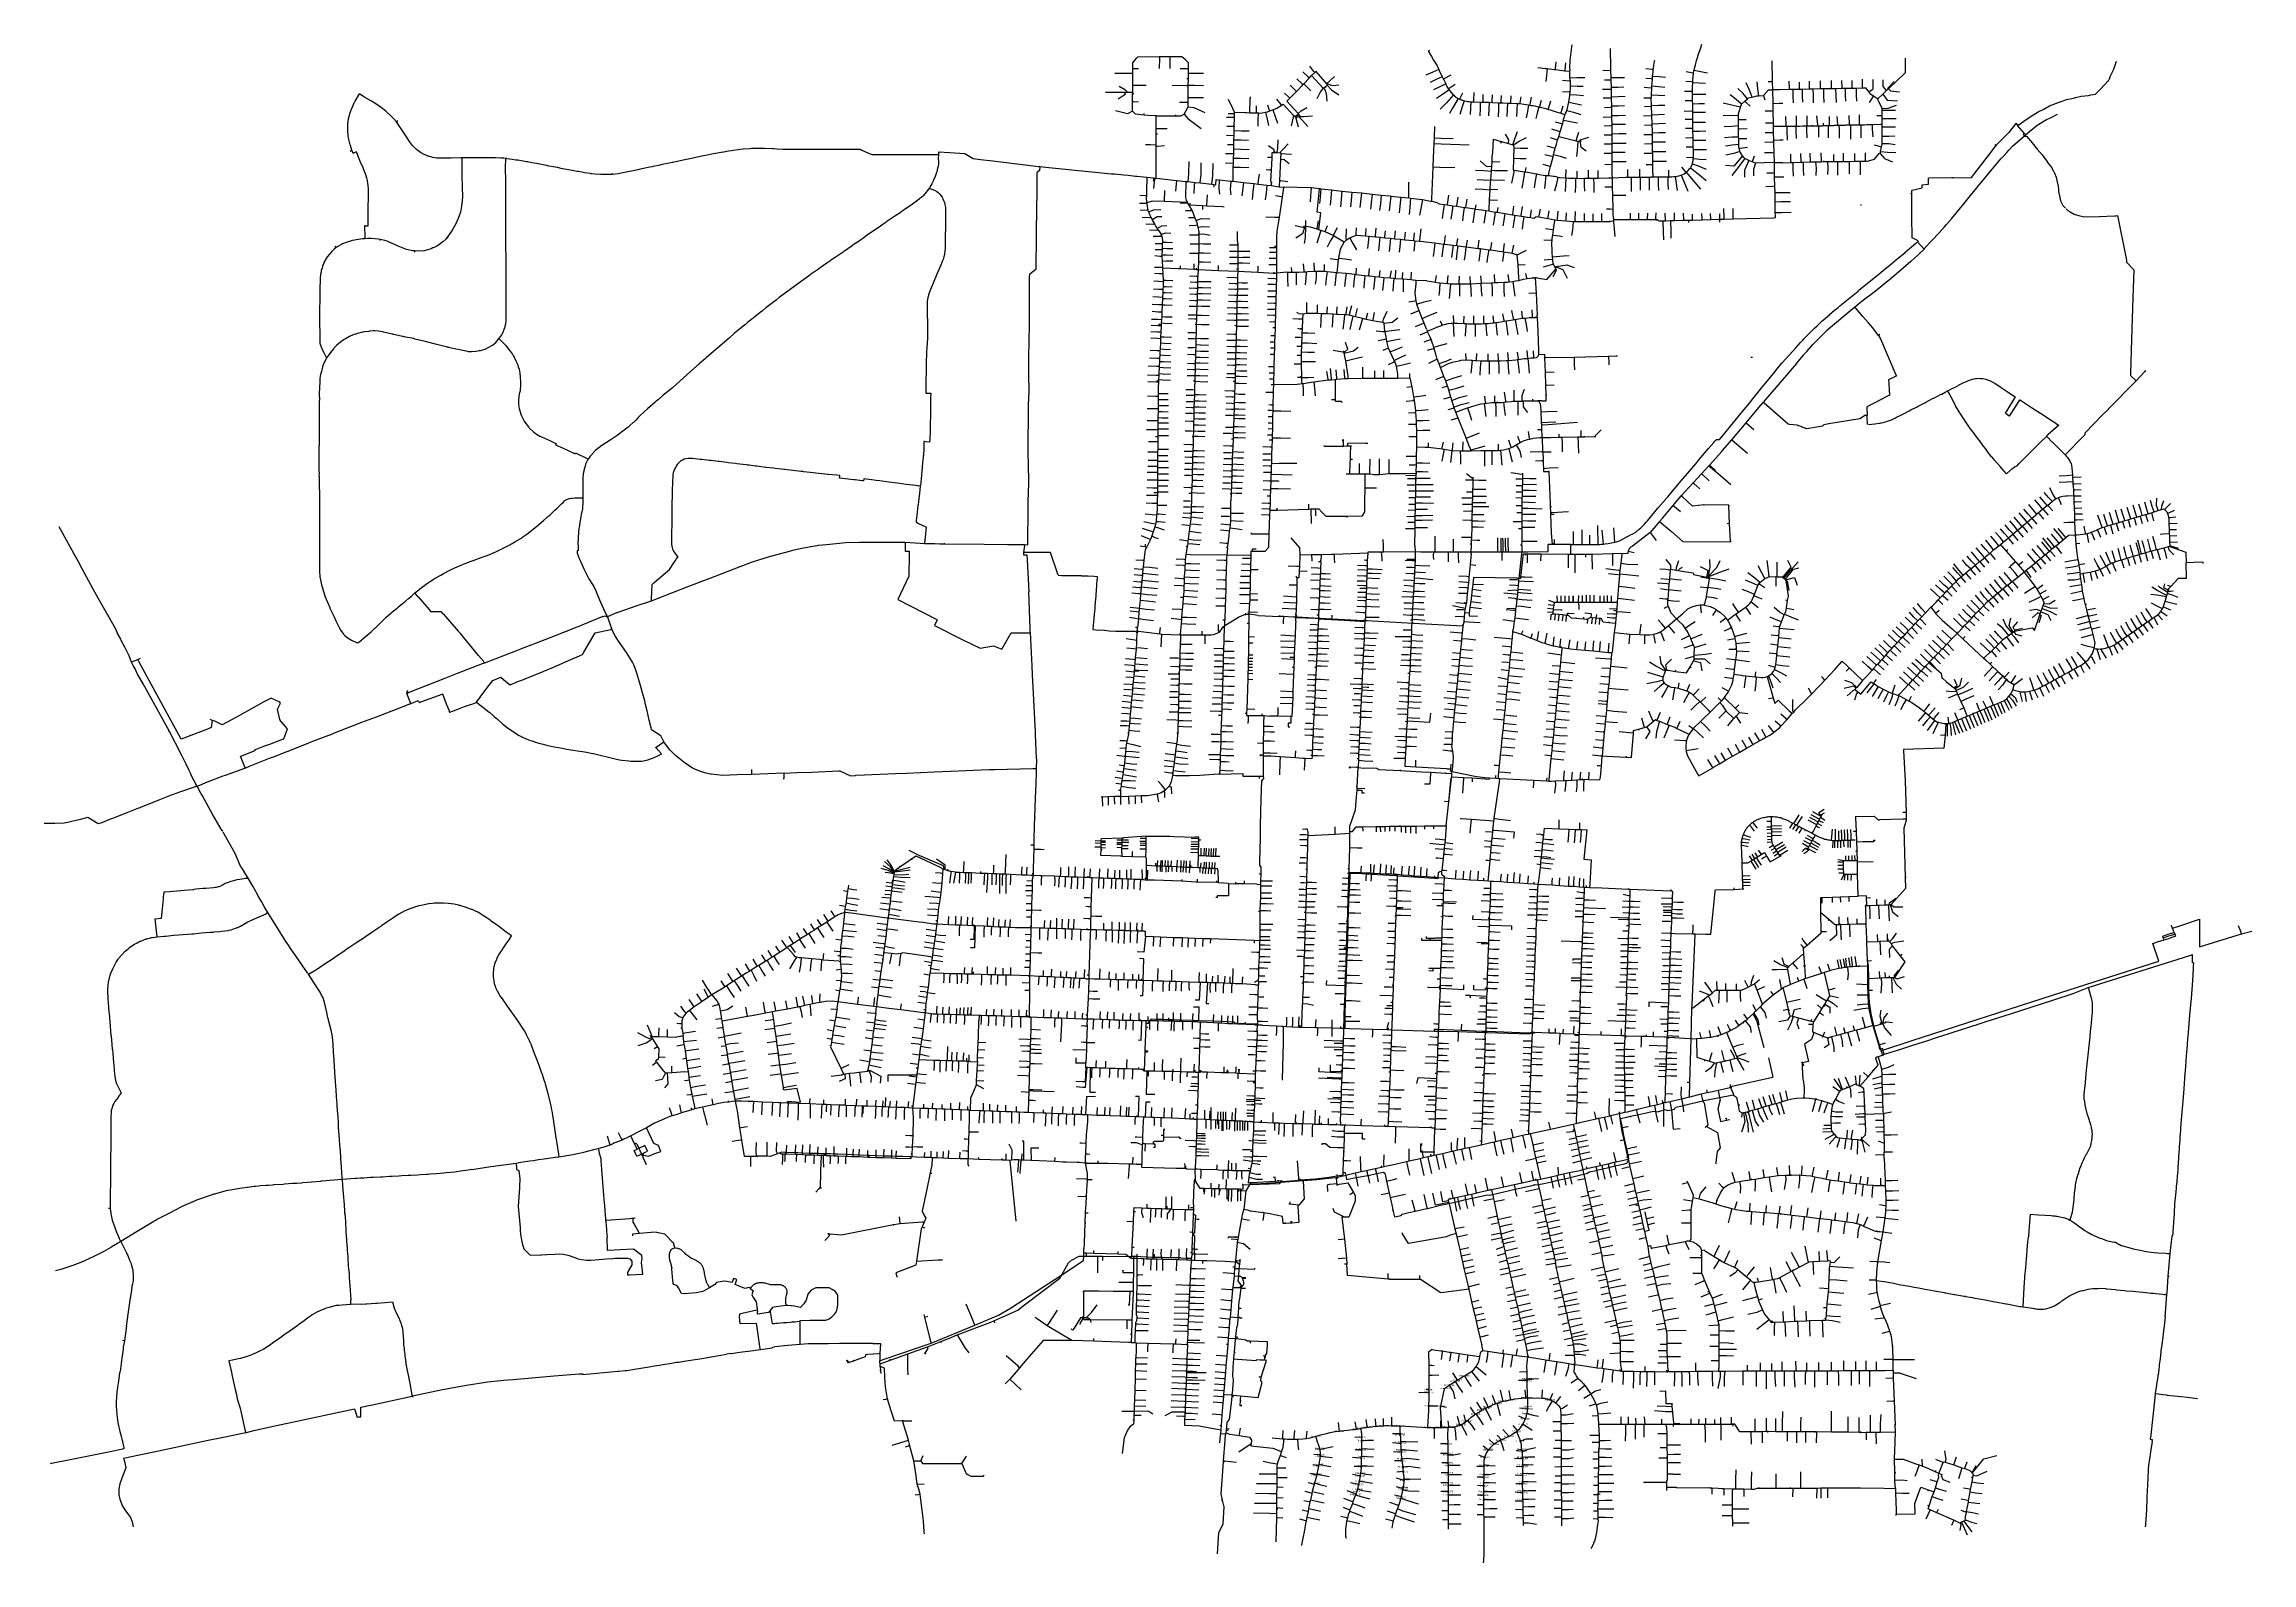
# Model space of a CAD drawing. Header units: inches. Extents: x 1024943 to 1043005, y 1856303 to 1868730.
import ezdxf
from ezdxf.enums import TextEntityAlignment as Align

# ---------------------------------------------------------------- set-up
doc = ezdxf.new("R2010")
doc.units = ezdxf.units.IN
doc.header["$MEASUREMENT"] = 0
doc.header["$PDMODE"] = 36
for name, color, linetype in [('Water_Junction', 50, 'Continuous'), ('Water_Junction_assetid_Labels', 7, 'Continuous'), ('Water_Network', 130, 'Continuous')]:
    doc.layers.add(name, color=color, linetype=linetype)
doc.styles.get("Standard").update_dxf_attribs({"font": 'arial.ttf'})

msp = doc.modelspace()

# ---------------------------------------------------------------- linework, layer by layer
at = {"layer": 'Water_Junction'}
for p in [(1036439, 1857757, 0), (1036488, 1857788, 0), (1036505, 1857799, 0), (1036563, 1857834, 0), (1037076, 1857809, 0), (1037076, 1857795, 0), (1036270, 1857589, 0), (1036272, 1857721, 0), (1036272, 1857696, 0), (1036371, 1857586, 0), (1036402, 1857731, 0), (1036733, 1857568, 0), (1036751, 1857577, 0), (1036758, 1857581, 0), (1036819, 1857606, 0), (1036828, 1857609, 0), (1036880, 1857626, 0), (1036940, 1857639, 0), (1037065, 1857654, 0), (1037079, 1857564, 0), (1037079, 1857654, 0), (1037080, 1857584, 0), (1037197, 1857652, 0), (1037264, 1857637, 0), (1035540, 1857381, 0), (1035681, 1857398, 0), (1035719, 1857406, 0), (1035769, 1857413, 0), (1035840, 1857421, 0), (1035902, 1857425, 0), (1035968, 1857425, 0), (1036036, 1857424, 0), (1036261, 1857411, 0), (1036316, 1857411, 0), (1036370, 1857410, 0), (1036377, 1857410, 0), (1036426, 1857412, 0), (1036434, 1857412, 0), (1036436, 1857413, 0), (1036482, 1857417, 0), (1036527, 1857431, 0), (1036536, 1857436, 0), (1036577, 1857461, 0), (1036588, 1857469, 0), (1036652, 1857519, 0), (1036657, 1857522, 0), (1036706, 1857553, 0), (1036988, 1857377, 0), (1036998, 1857385, 0), (1037040, 1857439, 0), (1037061, 1857482, 0), (1037073, 1857525, 0), (1035348, 1857339, 0), (1035378, 1857239, 0), (1035380, 1857234, 0), (1035721, 1857333, 0), (1035721, 1857238, 0), (1035721, 1857228, 0), (1035722, 1857304, 0), (1036037, 1857359, 0), (1036038, 1857349, 0), (1036040, 1857295, 0), (1036041, 1857281, 0), (1036043, 1857228, 0), (1036044, 1857211, 0), (1036427, 1857277, 0), (1036428, 1857198, 0), (1036758, 1857225, 0), (1036762, 1857231, 0), (1036805, 1857274, 0), (1036857, 1857305, 0), (1036866, 1857309, 0), (1036927, 1857338, 0), (1037020, 1857300, 0), (1037031, 1857231, 0), (1037034, 1857222, 0), (1037034, 1857215, 0), (1035353, 1857023, 0), (1035355, 1857032, 0), (1035369, 1857096, 0), (1035372, 1857110, 0), (1035382, 1857177, 0), (1035382, 1857188, 0), (1035710, 1857015, 0), (1035713, 1857037, 0), (1035717, 1857098, 0), (1035717, 1857090, 0), (1035719, 1857161, 0), (1035720, 1857175, 0), (1036050, 1857155, 0), (1036052, 1857140, 0), (1036058, 1857089, 0), (1036062, 1857050, 0), (1036428, 1857187, 0), (1036428, 1857122, 0), (1036429, 1857102, 0), (1036429, 1857041, 0), (1036429, 1857025, 0), (1036722, 1857104, 0), (1036721, 1857027, 0), (1036722, 1857093, 0), (1036729, 1857166, 0), (1037036, 1857168, 0), (1037037, 1857157, 0), (1037038, 1857036, 0), (1037038, 1857019, 0), (1037039, 1857105, 0), (1037039, 1857090, 0), (1035337, 1856957, 0), (1035672, 1856861, 0), (1035674, 1856867, 0), (1035682, 1856888, 0), (1035688, 1856908, 0), (1035697, 1856944, 0), (1035703, 1856973, 0), (1036046, 1856845, 0), (1036059, 1856902, 0), (1036060, 1856912, 0), (1036062, 1856922, 0), (1036066, 1856988, 0), (1036066, 1856979, 0), (1036430, 1856959, 0), (1036430, 1856939, 0), (1036430, 1856887, 0), (1036430, 1856861, 0), (1036720, 1856934, 0), (1036719, 1856887, 0), (1036719, 1856857, 0), (1036720, 1856960, 0), (1036721, 1857003, 0), (1037037, 1856968, 0), (1037037, 1856950, 0), (1037038, 1856893, 0), (1037038, 1856877, 0), (1036042, 1856832, 0), (1036720, 1856822, 0), (1037039, 1856823, 0)]:
    msp.add_point(p, dxfattribs=at)
at = {"layer": 'Water_Network', "elevation": 0}
for points in [[(1033890, 1868624), (1033873, 1868606), (1033846, 1868578), (1033846, 1868530), (1033847, 1868491), (1033847, 1868393), (1033848, 1868335), (1033848, 1868322)], [(1034305, 1868445), (1034305, 1868492), (1034305, 1868528), (1034305, 1868578), (1034277, 1868604), (1034252, 1868627), (1034152, 1868626), (1034066, 1868625), (1033890, 1868624)], [(1034066, 1868625), (1034067, 1868613)], [(1034067, 1868613), (1034066, 1868532)], [(1034152, 1868626), (1034152, 1868612)], [(1034152, 1868612), (1034152, 1868531)], [(1036277, 1868677), (1036272, 1868675), (1036266, 1868673), (1036268, 1868669), (1036293, 1868628), (1036311, 1868600), (1036338, 1868557), (1036353, 1868522), (1036356, 1868515), (1036381, 1868463), (1036389, 1868447), (1036394, 1868439)], [(1037308, 1868528), (1037314, 1868584)], [(1037387, 1868516), (1037393, 1868577)], [(1037425, 1868534), (1037429, 1868598), (1037434, 1868643), (1037437, 1868665), (1037445, 1868723)], [(1037765, 1868369), (1037765, 1868378), (1037764, 1868436), (1037763, 1868456), (1037762, 1868513), (1037761, 1868540), (1037760, 1868589), (1037759, 1868639), (1037758, 1868685), (1037758, 1868693)], [(1038093, 1868301), (1038093, 1868316), (1038095, 1868371), (1038096, 1868380), (1038097, 1868389), (1038098, 1868410), (1038101, 1868444), (1038102, 1868455), (1038103, 1868469), (1038106, 1868499), (1038108, 1868522), (1038109, 1868530), (1038113, 1868557), (1038119, 1868592), (1038120, 1868600)], [(1038431, 1868424), (1038432, 1868439), (1038434, 1868463), (1038438, 1868492), (1038441, 1868511), (1038443, 1868518), (1038446, 1868532), (1038454, 1868562), (1038459, 1868582), (1038463, 1868597), (1038472, 1868627), (1038473, 1868632), (1038484, 1868665), (1038496, 1868701), (1038506, 1868730)], [(1039083, 1868471), (1039081, 1868554), (1039081, 1868557), (1039080, 1868594)], [(1039083, 1868471), (1039081, 1868554), (1039081, 1868557), (1039080, 1868594)], [(1040169, 1868616), (1040169, 1868562), (1040169, 1868495), (1040032, 1868365), (1040030, 1868364), (1040017, 1868351), (1039985, 1868321), (1039944, 1868282)], [(1041830, 1868429), (1041832, 1868431), (1041840, 1868446), (1041850, 1868470), (1041875, 1868525), (1041899, 1868592)], [(1033796, 1868491), (1033702, 1868489)], [(1033847, 1868491), (1033796, 1868491)], [(1033846, 1868530), (1033859, 1868530)], [(1033847, 1868393), (1033858, 1868393)], [(1033858, 1868393), (1033958, 1868394)], [(1033859, 1868530), (1033897, 1868531)], [(1034201, 1868142), (1034242, 1868144), (1034270, 1868158), (1034302, 1868217), (1034302, 1868253), (1034303, 1868294), (1034304, 1868390), (1034304, 1868394), (1034305, 1868445)], [(1034290, 1868528), (1034236, 1868528)], [(1034305, 1868528), (1034290, 1868528)], [(1034299, 1868445), (1034293, 1868445)], [(1034305, 1868445), (1034299, 1868445)], [(1034304, 1868394), (1034351, 1868393)], [(1034305, 1868492), (1034351, 1868492)], [(1034351, 1868492), (1034428, 1868492)], [(1034351, 1868393), (1034428, 1868392)], [(1035181, 1868350), (1035136, 1868394)], [(1035139, 1868293), (1035188, 1868343), (1035241, 1868398), (1035248, 1868405), (1035293, 1868451), (1035313, 1868472)], [(1035234, 1868405), (1035191, 1868447)], [(1035241, 1868398), (1035234, 1868405)], [(1035286, 1868459), (1035240, 1868504)], [(1035248, 1868405), (1035284, 1868369)], [(1035293, 1868451), (1035286, 1868459)], [(1035331, 1868507), (1035298, 1868549)], [(1035313, 1868472), (1035339, 1868498), (1035346, 1868505)], [(1035425, 1868381), (1035413, 1868370), (1035411, 1868367), (1035408, 1868370), (1035313, 1868472)], [(1035339, 1868498), (1035331, 1868507)], [(1035346, 1868505), (1035351, 1868510)], [(1035346, 1868505), (1035435, 1868406), (1035440, 1868401), (1035443, 1868397), (1035440, 1868395), (1035425, 1868381)], [(1035435, 1868406), (1035462, 1868430)], [(1035440, 1868401), (1035445, 1868406), (1035483, 1868392)], [(1035440, 1868395), (1035475, 1868355)], [(1035462, 1868430), (1035500, 1868466)], [(1035483, 1868392), (1035536, 1868396)], [(1036304, 1868501), (1036247, 1868475)], [(1036333, 1868440), (1036282, 1868415)], [(1036353, 1868522), (1036304, 1868501)], [(1036381, 1868463), (1036333, 1868440)], [(1036410, 1868404), (1036361, 1868381)], [(1036389, 1868447), (1036397, 1868450)], [(1036394, 1868439), (1036394, 1868440), (1036395, 1868440)], [(1036394, 1868439), (1036410, 1868404), (1036411, 1868401), (1036420, 1868384), (1036427, 1868371), (1036431, 1868365), (1036438, 1868355), (1036451, 1868336), (1036469, 1868317), (1036473, 1868314), (1036488, 1868300), (1036512, 1868285), (1036525, 1868279), (1036536, 1868274), (1036544, 1868272)], [(1036397, 1868450), (1036454, 1868478)], [(1036437, 1868369), (1036487, 1868403)], [(1037425, 1868506), (1037385, 1868510), (1037307, 1868520), (1037298, 1868521), (1037240, 1868527), (1037227, 1868529), (1037163, 1868536)], [(1037227, 1868529), (1037228, 1868537)], [(1037234, 1868474), (1037228, 1868423)], [(1037240, 1868527), (1037234, 1868474)], [(1037307, 1868520), (1037308, 1868528)], [(1037423, 1868427), (1037365, 1868432)], [(1037385, 1868510), (1037387, 1868516)], [(1037398, 1868180), (1037400, 1868186), (1037401, 1868187), (1037403, 1868195), (1037409, 1868221), (1037417, 1868256), (1037418, 1868260), (1037425, 1868308), (1037426, 1868319), (1037427, 1868336), (1037428, 1868341), (1037430, 1868368), (1037430, 1868389), (1037431, 1868402), (1037430, 1868424), (1037430, 1868427), (1037429, 1868435), (1037428, 1868444), (1037426, 1868454), (1037426, 1868458), (1037424, 1868476), (1037424, 1868490), (1037424, 1868502), (1037425, 1868506)], [(1037430, 1868427), (1037423, 1868427)], [(1037427, 1868520), (1037427, 1868523), (1037425, 1868534)], [(1037427, 1868520), (1037426, 1868520), (1037425, 1868520)], [(1037425, 1868506), (1037426, 1868510), (1037427, 1868518), (1037427, 1868520)], [(1037426, 1868454), (1037483, 1868457)], [(1037483, 1868457), (1037548, 1868458)], [(1037755, 1868513), (1037694, 1868511)], [(1037756, 1868436), (1037708, 1868435)], [(1037762, 1868513), (1037755, 1868513)], [(1037764, 1868436), (1037756, 1868436)], [(1037763, 1868456), (1037818, 1868457)], [(1037818, 1868457), (1037872, 1868458)], [(1038092, 1868445), (1038046, 1868448)], [(1038100, 1868523), (1038047, 1868529)], [(1038101, 1868444), (1038092, 1868445)], [(1038108, 1868522), (1038100, 1868523)], [(1038103, 1868469), (1038156, 1868465)], [(1038156, 1868465), (1038209, 1868460)], [(1038422, 1868421), (1038374, 1868423)], [(1038431, 1868493), (1038376, 1868503)], [(1038431, 1868420), (1038422, 1868421)], [(1038430, 1868424), (1038428, 1868424)], [(1038432, 1868193), (1038431, 1868241), (1038430, 1868267), (1038429, 1868311), (1038429, 1868320), (1038429, 1868333), (1038429, 1868342), (1038429, 1868379), (1038431, 1868416), (1038431, 1868420), (1038431, 1868424)], [(1038431, 1868424), (1038430, 1868424)], [(1038438, 1868492), (1038431, 1868493)], [(1038431, 1868416), (1038483, 1868413)], [(1038443, 1868518), (1038496, 1868506)], [(1038483, 1868413), (1038535, 1868411)], [(1038496, 1868506), (1038551, 1868494)], [(1038895, 1868353), (1038868, 1868413)], [(1038964, 1868363), (1038958, 1868421)], [(1039071, 1868421), (1039048, 1868421)], [(1039084, 1868421), (1039071, 1868421)], [(1039086, 1868356), (1039084, 1868421), (1039083, 1868471)], [(1039086, 1868356), (1039084, 1868421), (1039083, 1868471)], [(1039222, 1868366), (1039221, 1868427)], [(1039304, 1868368), (1039303, 1868420)], [(1039387, 1868369), (1039386, 1868427)], [(1039476, 1868371), (1039475, 1868429)], [(1039566, 1868372), (1039565, 1868432)], [(1039653, 1868374), (1039652, 1868432)], [(1039736, 1868375), (1039736, 1868432)], [(1039820, 1868376), (1039820, 1868444)], [(1039907, 1868364), (1039906, 1868441)], [(1039990, 1868384), (1039990, 1868438)], [(1040028, 1868371), (1040080, 1868423)], [(1041768, 1868362), (1041830, 1868429)], [(1027447, 1867907), (1027444, 1867917), (1027436, 1867949), (1027432, 1867967), (1027431, 1867972), (1027429, 1867984), (1027426, 1868021), (1027426, 1868029), (1027426, 1868049), (1027426, 1868053), (1027428, 1868086), (1027429, 1868094), (1027433, 1868121), (1027435, 1868129), (1027441, 1868150), (1027443, 1868159), (1027449, 1868176), (1027455, 1868193), (1027458, 1868199), (1027460, 1868203), (1027482, 1868255)], [(1027482, 1868255), (1027484, 1868258)], [(1027484, 1868258), (1027487, 1868263), (1027522, 1868324)], [(1027811, 1868110), (1027780, 1868142), (1027741, 1868178), (1027710, 1868203), (1027657, 1868241), (1027621, 1868264), (1027559, 1868300), (1027531, 1868317), (1027522, 1868324)], [(1033837, 1868335), (1033810, 1868335), (1033783, 1868335), (1033626, 1868335)], [(1033788, 1868317), (1033730, 1868280)], [(1033791, 1868352), (1033738, 1868384)], [(1033783, 1868335), (1033788, 1868317)], [(1033810, 1868335), (1033791, 1868352)], [(1033848, 1868335), (1033837, 1868335)], [(1033943, 1868150), (1033873, 1868157), (1033846, 1868182), (1033847, 1868260), (1033848, 1868322)], [(1033847, 1868260), (1033857, 1868260)], [(1033848, 1868322), (1033854, 1868322)], [(1033854, 1868322), (1033858, 1868322)], [(1033857, 1868260), (1033895, 1868259)], [(1034289, 1868390), (1034172, 1868392)], [(1034287, 1868253), (1034233, 1868253)], [(1034302, 1868253), (1034287, 1868253)], [(1034304, 1868390), (1034289, 1868390)], [(1034302, 1868217), (1034349, 1868212)], [(1034303, 1868294), (1034350, 1868293)], [(1034349, 1868212), (1034438, 1868170)], [(1034350, 1868293), (1034427, 1868292)], [(1034682, 1868173), (1034680, 1868178), (1034667, 1868204), (1034633, 1868278)], [(1034806, 1868169), (1034807, 1868174), (1034811, 1868273), (1034812, 1868300)], [(1034861, 1868171), (1034863, 1868225)], [(1034879, 1868167), (1034886, 1868166), (1034908, 1868168), (1034932, 1868172), (1034935, 1868173), (1034953, 1868177), (1034970, 1868183), (1034978, 1868186), (1034994, 1868192), (1034998, 1868193), (1035028, 1868207), (1035063, 1868228), (1035066, 1868230), (1035080, 1868239)], [(1034969, 1868187), (1034954, 1868230)], [(1035063, 1868235), (1035028, 1868280)], [(1035066, 1868230), (1035063, 1868235)], [(1035184, 1868140), (1035180, 1868136), (1035177, 1868134), (1035165, 1868147), (1035080, 1868239)], [(1035127, 1868295), (1035091, 1868330)], [(1035139, 1868293), (1035134, 1868288), (1035110, 1868263)], [(1035110, 1868263), (1035203, 1868163), (1035206, 1868160), (1035203, 1868157), (1035195, 1868150), (1035184, 1868140)], [(1035134, 1868288), (1035127, 1868295)], [(1035138, 1868295), (1035136, 1868297)], [(1035139, 1868293), (1035138, 1868295)], [(1035188, 1868343), (1035181, 1868350)], [(1035227, 1868184), (1035274, 1868212)], [(1035284, 1868369), (1035305, 1868349)], [(1035386, 1868342), (1035354, 1868283)], [(1035408, 1868370), (1035386, 1868342)], [(1035413, 1868370), (1035418, 1868364), (1035431, 1868327)], [(1035425, 1868381), (1035427, 1868379)], [(1035427, 1868379), (1035428, 1868377)], [(1035431, 1868327), (1035436, 1868263)], [(1035475, 1868355), (1035534, 1868316)], [(1036361, 1868381), (1036310, 1868356)], [(1036392, 1868324), (1036334, 1868285)], [(1036417, 1868251), (1036365, 1868199)], [(1036438, 1868355), (1036392, 1868324)], [(1036473, 1868314), (1036417, 1868251)], [(1036431, 1868365), (1036437, 1868369)], [(1036512, 1868285), (1036466, 1868206)], [(1036525, 1868279), (1036529, 1868288)], [(1036545, 1868216), (1036526, 1868155)], [(1036529, 1868288), (1036549, 1868332)], [(1036544, 1868275), (1036545, 1868278)], [(1036544, 1868272), (1036544, 1868275)], [(1036544, 1868272), (1036560, 1868267), (1036567, 1868265), (1036587, 1868261), (1036601, 1868260), (1036615, 1868259), (1036620, 1868259), (1036641, 1868258), (1036693, 1868256), (1036715, 1868255), (1036765, 1868254), (1036791, 1868253), (1036843, 1868251), (1036864, 1868250), (1036873, 1868250)], [(1036560, 1868267), (1036545, 1868216)], [(1036615, 1868259), (1036613, 1868207)], [(1036641, 1868268), (1036643, 1868334)], [(1036641, 1868258), (1036641, 1868268)], [(1036693, 1868256), (1036691, 1868204)], [(1036715, 1868265), (1036717, 1868317)], [(1036715, 1868255), (1036715, 1868265)], [(1036765, 1868254), (1036763, 1868201)], [(1036791, 1868262), (1036793, 1868316)], [(1036791, 1868253), (1036791, 1868262)], [(1036843, 1868251), (1036841, 1868197)], [(1036864, 1868259), (1036866, 1868310)], [(1036864, 1868250), (1036864, 1868259)], [(1036873, 1868252), (1036873, 1868254)], [(1036873, 1868250), (1036873, 1868252)], [(1036873, 1868250), (1036915, 1868248), (1036942, 1868247), (1036994, 1868244), (1037000, 1868244), (1037014, 1868243), (1037020, 1868243), (1037048, 1868239), (1037087, 1868233), (1037100, 1868231), (1037107, 1868229)], [(1036915, 1868248), (1036913, 1868194)], [(1036942, 1868255), (1036945, 1868308)], [(1036942, 1868247), (1036942, 1868255)], [(1036994, 1868244), (1036992, 1868190)], [(1037020, 1868250), (1037026, 1868299)], [(1037020, 1868243), (1037020, 1868250)], [(1037087, 1868233), (1037078, 1868180)], [(1037100, 1868231), (1037102, 1868239)], [(1037102, 1868239), (1037111, 1868296)], [(1037107, 1868229), (1037122, 1868227)], [(1037122, 1868229), (1037122, 1868231)], [(1037122, 1868227), (1037122, 1868229)], [(1037122, 1868227), (1037139, 1868225), (1037167, 1868218), (1037171, 1868217), (1037179, 1868215), (1037186, 1868214), (1037230, 1868202), (1037248, 1868196), (1037265, 1868192), (1037313, 1868176), (1037351, 1868164), (1037386, 1868152)], [(1037171, 1868217), (1037158, 1868164)], [(1037179, 1868215), (1037181, 1868223)], [(1037181, 1868223), (1037193, 1868272)], [(1037250, 1868204), (1037269, 1868267)], [(1037354, 1868170), (1037370, 1868224)], [(1037419, 1868337), (1037366, 1868341)], [(1037417, 1868256), (1037469, 1868244)], [(1037427, 1868336), (1037419, 1868337)], [(1037426, 1868319), (1037479, 1868315)], [(1037430, 1868389), (1037484, 1868387)], [(1037469, 1868244), (1037520, 1868232)], [(1037479, 1868315), (1037536, 1868310)], [(1037484, 1868387), (1037535, 1868386)], [(1037757, 1868360), (1037693, 1868359)], [(1037758, 1868288), (1037699, 1868287)], [(1037765, 1868360), (1037757, 1868360)], [(1037767, 1868288), (1037758, 1868288)], [(1037765, 1868369), (1037764, 1868369), (1037763, 1868369)], [(1037765, 1868378), (1037819, 1868379)], [(1037772, 1867992), (1037772, 1867997), (1037771, 1868061), (1037771, 1868074), (1037770, 1868132), (1037770, 1868146), (1037769, 1868211), (1037769, 1868220), (1037769, 1868224), (1037767, 1868288), (1037767, 1868300), (1037765, 1868360), (1037765, 1868369)], [(1037767, 1868300), (1037820, 1868302)], [(1037769, 1868224), (1037821, 1868225)], [(1037819, 1868379), (1037868, 1868381)], [(1037820, 1868302), (1037879, 1868303)], [(1037821, 1868225), (1037872, 1868227)], [(1038088, 1868288), (1038032, 1868287)], [(1038088, 1868371), (1038034, 1868374)], [(1038089, 1868219), (1038036, 1868216)], [(1038095, 1868371), (1038088, 1868371)], [(1038092, 1868288), (1038088, 1868288)], [(1038093, 1868219), (1038089, 1868219)], [(1038093, 1868222), (1038093, 1868229), (1038092, 1868288), (1038092, 1868296), (1038093, 1868301)], [(1038093, 1868316), (1038150, 1868313)], [(1038093, 1868301), (1038094, 1868301), (1038095, 1868301)], [(1038093, 1868229), (1038151, 1868230)], [(1038102, 1867996), (1038102, 1868005), (1038102, 1868021), (1038100, 1868068), (1038099, 1868079), (1038096, 1868144), (1038096, 1868151), (1038093, 1868219), (1038093, 1868222)], [(1038097, 1868389), (1038151, 1868384)], [(1038150, 1868313), (1038203, 1868311)], [(1038151, 1868384), (1038203, 1868379)], [(1038151, 1868230), (1038203, 1868230)], [(1038418, 1868342), (1038364, 1868342)], [(1038419, 1868267), (1038368, 1868265)], [(1038429, 1868342), (1038418, 1868342)], [(1038430, 1868267), (1038419, 1868267)], [(1038429, 1868320), (1038480, 1868320)], [(1038431, 1868241), (1038481, 1868243)], [(1038480, 1868320), (1038537, 1868320)], [(1038481, 1868243), (1038526, 1868244)], [(1038763, 1868227), (1038679, 1868247)], [(1038786, 1868277), (1038738, 1868316)], [(1038821, 1868213), (1038763, 1868227)], [(1038831, 1868238), (1038786, 1868277)], [(1038840, 1868328), (1038801, 1868368)], [(1038822, 1867840), (1038818, 1867847), (1038817, 1867851), (1038816, 1867858), (1038814, 1867866), (1038812, 1867877), (1038809, 1867892), (1038808, 1867910), (1038807, 1867922), (1038807, 1867957), (1038806, 1867969), (1038806, 1868011), (1038805, 1868038), (1038805, 1868061), (1038804, 1868111), (1038804, 1868144), (1038804, 1868159), (1038821, 1868213), (1038822, 1868215), (1038825, 1868223)], [(1038822, 1868223), (1038820, 1868224)], [(1038825, 1868223), (1038822, 1868223)], [(1038825, 1868223), (1038829, 1868236), (1038831, 1868238), (1038856, 1868262), (1038878, 1868282), (1038886, 1868290), (1038917, 1868297), (1038955, 1868307), (1038972, 1868307), (1039009, 1868309), (1039052, 1868356), (1039079, 1868356)], [(1038878, 1868282), (1038840, 1868328)], [(1038856, 1868262), (1038872, 1868250)], [(1038872, 1868250), (1038900, 1868223)], [(1038917, 1868297), (1038895, 1868353)], [(1038972, 1868307), (1038964, 1868363)], [(1039009, 1868309), (1039012, 1868300)], [(1039012, 1868300), (1039020, 1868275)], [(1039086, 1868356), (1039079, 1868356)], [(1039089, 1868356), (1039086, 1868356)], [(1039092, 1868058), (1039091, 1868084), (1039089, 1868180), (1039088, 1868245), (1039086, 1868356)], [(1039092, 1868058), (1039091, 1868084), (1039089, 1868180), (1039088, 1868245), (1039086, 1868356)], [(1039088, 1868245), (1039138, 1868246)], [(1039142, 1868357), (1039089, 1868356)], [(1039138, 1868246), (1039167, 1868246)], [(1039492, 1868364), (1039477, 1868363), (1039414, 1868362), (1039387, 1868361), (1039326, 1868360), (1039304, 1868360), (1039250, 1868359), (1039223, 1868358), (1039142, 1868357)], [(1039142, 1868358), (1039142, 1868360)], [(1039142, 1868357), (1039142, 1868358)], [(1039223, 1868358), (1039222, 1868366)], [(1039250, 1868359), (1039251, 1868304)], [(1039251, 1868304), (1039252, 1868249)], [(1039304, 1868360), (1039304, 1868368)], [(1039326, 1868360), (1039327, 1868306)], [(1039327, 1868306), (1039328, 1868256)], [(1039387, 1868361), (1039387, 1868369)], [(1039414, 1868362), (1039415, 1868307)], [(1039415, 1868307), (1039416, 1868249)], [(1039477, 1868363), (1039476, 1868371)], [(1039840, 1868370), (1039819, 1868369), (1039768, 1868368), (1039736, 1868368), (1039678, 1868367), (1039653, 1868366), (1039600, 1868365), (1039567, 1868365), (1039501, 1868363), (1039492, 1868364)], [(1039492, 1868364), (1039492, 1868365), (1039492, 1868365)], [(1039501, 1868363), (1039502, 1868309)], [(1039502, 1868309), (1039503, 1868252)], [(1039567, 1868365), (1039566, 1868372)], [(1039600, 1868365), (1039601, 1868311)], [(1039601, 1868311), (1039603, 1868252)], [(1039653, 1868366), (1039653, 1868374)], [(1039678, 1868367), (1039679, 1868312)], [(1039679, 1868312), (1039680, 1868262)], [(1039736, 1868368), (1039736, 1868375)], [(1039768, 1868368), (1039769, 1868314)], [(1039769, 1868314), (1039770, 1868262)], [(1039819, 1868369), (1039820, 1868376)], [(1039840, 1868370), (1039840, 1868371), (1039840, 1868372)], [(1039944, 1868282), (1039943, 1868284), (1039941, 1868285), (1039935, 1868288), (1039909, 1868305), (1039887, 1868319), (1039872, 1868340), (1039850, 1868370), (1039840, 1868370)], [(1039872, 1868340), (1039907, 1868364)], [(1039905, 1868299), (1039875, 1868252)], [(1039909, 1868305), (1039905, 1868299)], [(1039981, 1868092), (1039981, 1868121), (1039981, 1868143), (1039981, 1868190), (1039981, 1868202), (1039956, 1868255), (1039946, 1868276), (1039944, 1868282)], [(1039985, 1868321), (1040021, 1868271)], [(1040017, 1868351), (1039990, 1868384)], [(1040021, 1868271), (1040105, 1868265)], [(1040030, 1868364), (1040028, 1868371)], [(1040031, 1868207), (1040099, 1868230)], [(1040032, 1868365), (1040048, 1868348)], [(1040048, 1868348), (1040123, 1868339)], [(1041151, 1868109), (1041164, 1868117), (1041201, 1868140), (1041258, 1868175), (1041303, 1868197), (1041351, 1868224), (1041428, 1868256), (1041429, 1868256)], [(1041429, 1868256), (1041461, 1868267)], [(1041461, 1868267), (1041490, 1868276), (1041545, 1868288), (1041563, 1868293), (1041610, 1868303), (1041668, 1868311), (1041687, 1868314), (1041727, 1868321), (1041758, 1868352)], [(1041758, 1868352), (1041768, 1868362)], [(1027815, 1868106), (1027811, 1868110)], [(1027825, 1868093), (1027815, 1868106)], [(1027836, 1868102), (1027825, 1868093)], [(1028060, 1867823), (1028052, 1867826), (1028046, 1867830), (1028021, 1867844), (1027990, 1867868), (1027967, 1867890), (1027957, 1867900), (1027931, 1867934), (1027907, 1867971), (1027853, 1868054), (1027825, 1868093)], [(1033805, 1868160), (1033707, 1868184)], [(1033846, 1868182), (1033805, 1868160)], [(1033943, 1868159), (1033944, 1868163)], [(1033943, 1868150), (1033943, 1868159)], [(1033973, 1868147), (1033943, 1868150)], [(1034042, 1868143), (1033973, 1868147)], [(1034042, 1868143), (1034084, 1868143)], [(1034042, 1867995), (1034042, 1868039), (1034042, 1868143)], [(1034042, 1868039), (1034052, 1868039)], [(1034052, 1868039), (1034130, 1868039)], [(1034084, 1868143), (1034201, 1868142)], [(1034201, 1868149), (1034201, 1868152)], [(1034201, 1868142), (1034201, 1868149)], [(1034270, 1868158), (1034300, 1868121)], [(1034300, 1868121), (1034408, 1868039)], [(1034679, 1868130), (1034617, 1868131)], [(1034677, 1868055), (1034619, 1868056)], [(1034682, 1868160), (1034677, 1868160), (1034629, 1868161)], [(1034672, 1867664), (1034672, 1867724), (1034673, 1867754), (1034674, 1867797), (1034675, 1867832), (1034676, 1867872), (1034676, 1867906), (1034677, 1867947), (1034678, 1867980), (1034679, 1868022), (1034679, 1868055), (1034680, 1868060)], [(1034679, 1868055), (1034677, 1868055)], [(1034681, 1868130), (1034679, 1868130)], [(1034680, 1868060), (1034681, 1868130), (1034682, 1868160), (1034682, 1868173)], [(1034680, 1868060), (1034682, 1868060), (1034684, 1868060)], [(1034682, 1868173), (1034768, 1868171)], [(1034768, 1868171), (1034781, 1868170), (1034806, 1868169), (1034861, 1868167), (1034868, 1868167), (1034875, 1868167), (1034879, 1868167)], [(1034861, 1868167), (1034861, 1868171)], [(1034873, 1868109), (1034872, 1868060)], [(1034875, 1868167), (1034873, 1868109)], [(1034879, 1868168), (1034879, 1868170)], [(1034879, 1868167), (1034879, 1868168)], [(1034935, 1868173), (1034948, 1868117)], [(1034948, 1868117), (1034961, 1868065)], [(1034970, 1868183), (1034969, 1868187)], [(1034994, 1868192), (1035014, 1868137)], [(1035014, 1868137), (1035034, 1868084)], [(1035153, 1868097), (1035145, 1868062)], [(1035165, 1868147), (1035153, 1868097)], [(1035180, 1868136), (1035194, 1868082)], [(1035184, 1868140), (1035190, 1868134)], [(1035190, 1868134), (1035195, 1868128)], [(1035194, 1868082), (1035202, 1868052)], [(1035195, 1868150), (1035237, 1868104)], [(1035203, 1868163), (1035227, 1868184)], [(1035203, 1868157), (1035220, 1868139), (1035250, 1868137)], [(1035237, 1868104), (1035283, 1868055)], [(1035250, 1868137), (1035320, 1868144)], [(1036318, 1867968), (1036322, 1868055)], [(1036466, 1868206), (1036440, 1868162)], [(1036613, 1868207), (1036610, 1868154)], [(1036691, 1868204), (1036689, 1868143)], [(1036763, 1868201), (1036761, 1868144)], [(1036841, 1868197), (1036839, 1868136)], [(1036913, 1868194), (1036910, 1868139)], [(1036992, 1868190), (1036989, 1868137)], [(1037078, 1868180), (1037069, 1868127)], [(1037158, 1868164), (1037148, 1868122)], [(1037248, 1868196), (1037250, 1868204)], [(1037337, 1868016), (1037279, 1868033)], [(1037359, 1868078), (1037309, 1868092)], [(1037335, 1867974), (1037344, 1868002), (1037347, 1868013), (1037365, 1868076), (1037367, 1868084), (1037371, 1868096), (1037373, 1868107), (1037374, 1868115), (1037378, 1868130), (1037381, 1868139), (1037385, 1868150), (1037386, 1868152)], [(1037351, 1868164), (1037354, 1868170)], [(1037365, 1868076), (1037359, 1868078)], [(1037373, 1868107), (1037432, 1868096)], [(1037386, 1868152), (1037387, 1868156), (1037390, 1868163), (1037391, 1868166)], [(1037391, 1868166), (1037395, 1868173), (1037398, 1868180)], [(1037391, 1868166), (1037393, 1868165)], [(1037393, 1868165), (1037395, 1868164)], [(1037401, 1868187), (1037454, 1868172)], [(1037432, 1868096), (1037488, 1868085)], [(1037454, 1868172), (1037515, 1868154)], [(1037761, 1868132), (1037698, 1868131)], [(1037762, 1868061), (1037706, 1868060)], [(1037759, 1868211), (1037710, 1868210)], [(1037769, 1868211), (1037759, 1868211)], [(1037770, 1868132), (1037761, 1868132)], [(1037771, 1868061), (1037762, 1868061)], [(1037770, 1868146), (1037822, 1868147)], [(1037771, 1868074), (1037824, 1868074)], [(1037822, 1868147), (1037882, 1868148)], [(1037824, 1868074), (1037882, 1868075)], [(1038091, 1868144), (1038027, 1868141)], [(1038092, 1868067), (1038037, 1868065)], [(1038096, 1868144), (1038091, 1868144)], [(1038100, 1868068), (1038092, 1868067)], [(1038096, 1868151), (1038152, 1868154)], [(1038099, 1868079), (1038154, 1868081)], [(1038152, 1868154), (1038201, 1868156)], [(1038154, 1868081), (1038208, 1868084)], [(1038420, 1868181), (1038361, 1868180)], [(1038421, 1868113), (1038369, 1868112)], [(1038422, 1868039), (1038373, 1868039)], [(1038393, 1867696), (1038408, 1867713), (1038412, 1867718), (1038414, 1867721), (1038417, 1867726), (1038428, 1867751), (1038430, 1867759), (1038434, 1867779), (1038435, 1867788), (1038436, 1867793), (1038436, 1867799), (1038437, 1867806), (1038436, 1867867), (1038435, 1867888), (1038435, 1867943), (1038434, 1867962), (1038434, 1867975), (1038433, 1868017), (1038433, 1868039), (1038433, 1868045)], [(1038432, 1868181), (1038420, 1868181)], [(1038433, 1868113), (1038421, 1868113)], [(1038433, 1868039), (1038422, 1868039)], [(1038430, 1868045), (1038427, 1868045)], [(1038433, 1868045), (1038430, 1868045)], [(1038433, 1868045), (1038433, 1868091), (1038433, 1868113), (1038432, 1868172), (1038432, 1868181), (1038432, 1868193)], [(1038432, 1868172), (1038482, 1868172)], [(1038433, 1868091), (1038483, 1868091)], [(1038482, 1868172), (1038534, 1868173)], [(1038483, 1868091), (1038534, 1868092)], [(1038748, 1868147), (1038680, 1868143)], [(1038751, 1868056), (1038689, 1868052)], [(1038804, 1868144), (1038748, 1868147)], [(1038805, 1868061), (1038751, 1868056)], [(1038804, 1868111), (1038813, 1868112)], [(1038805, 1868038), (1038814, 1868038)], [(1038813, 1868112), (1038869, 1868112)], [(1038814, 1868038), (1038877, 1868039)], [(1039076, 1868181), (1039023, 1868181)], [(1039078, 1868084), (1039025, 1868084)], [(1039089, 1868180), (1039076, 1868181)], [(1039091, 1868084), (1039078, 1868084)], [(1039092, 1868058), (1039153, 1868058)], [(1039099, 1867760), (1039097, 1867837), (1039095, 1867929), (1039095, 1867945), (1039093, 1868005), (1039092, 1868058)], [(1039099, 1867760), (1039097, 1867837), (1039095, 1867929), (1039095, 1867945), (1039093, 1868005), (1039092, 1868058)], [(1039153, 1868060), (1039153, 1868062)], [(1039153, 1868058), (1039153, 1868060)], [(1039153, 1868058), (1039160, 1868059)], [(1039160, 1868059), (1039196, 1868059), (1039201, 1868059), (1039217, 1868059), (1039220, 1868059), (1039222, 1868059), (1039237, 1868059), (1039243, 1868060), (1039259, 1868060), (1039264, 1868060), (1039274, 1868060), (1039281, 1868060), (1039305, 1868060), (1039332, 1868061), (1039341, 1868061), (1039357, 1868061), (1039361, 1868061), (1039368, 1868061), (1039391, 1868061), (1039404, 1868061), (1039411, 1868061)], [(1039196, 1868066), (1039192, 1868137)], [(1039196, 1868059), (1039196, 1868066)], [(1039201, 1868059), (1039202, 1868023)], [(1039274, 1868060), (1039275, 1868024)], [(1039280, 1868068), (1039279, 1868142)], [(1039281, 1868060), (1039280, 1868068)], [(1039361, 1868061), (1039362, 1868025)], [(1039368, 1868068), (1039366, 1868142)], [(1039368, 1868061), (1039368, 1868068)], [(1039410, 1868065), (1039410, 1868068)], [(1039411, 1868061), (1039410, 1868065)], [(1039411, 1868061), (1039421, 1868062), (1039426, 1868062), (1039455, 1868062), (1039461, 1868062), (1039480, 1868062), (1039493, 1868062), (1039498, 1868063), (1039501, 1868063), (1039506, 1868063), (1039520, 1868063), (1039538, 1868064), (1039551, 1868064), (1039564, 1868065), (1039584, 1868065), (1039592, 1868066), (1039603, 1868066), (1039619, 1868066), (1039627, 1868067), (1039651, 1868068), (1039663, 1868068), (1039671, 1868068)], [(1039454, 1868071), (1039447, 1868143)], [(1039455, 1868062), (1039454, 1868071)], [(1039461, 1868062), (1039461, 1868027)], [(1039501, 1868063), (1039501, 1868082)], [(1039538, 1868064), (1039538, 1868028)], [(1039551, 1868072), (1039550, 1868138)], [(1039551, 1868064), (1039551, 1868072)], [(1039617, 1868073), (1039613, 1868138)], [(1039619, 1868066), (1039617, 1868073)], [(1039627, 1868067), (1039628, 1868031)], [(1039671, 1868068), (1039679, 1868068), (1039687, 1868069), (1039714, 1868069), (1039721, 1868069), (1039738, 1868069), (1039749, 1868070), (1039766, 1868070), (1039777, 1868070), (1039797, 1868071), (1039805, 1868071), (1039831, 1868071), (1039836, 1868071), (1039858, 1868072), (1039862, 1868072), (1039898, 1868073), (1039968, 1868074), (1039982, 1868074)], [(1039671, 1868070), (1039671, 1868071)], [(1039671, 1868068), (1039671, 1868070)], [(1039713, 1868075), (1039711, 1868145)], [(1039714, 1868069), (1039713, 1868075)], [(1039721, 1868069), (1039722, 1868033)], [(1039722, 1868033), (1039721, 1867953)], [(1039796, 1868077), (1039794, 1868151)], [(1039797, 1868071), (1039796, 1868077)], [(1039805, 1868071), (1039806, 1868033)], [(1039806, 1868033), (1039807, 1867964)], [(1039898, 1868073), (1039900, 1868034)], [(1039900, 1868034), (1039903, 1867972)], [(1039970, 1868143), (1039937, 1868144)], [(1039956, 1867834), (1039961, 1867838), (1039966, 1867844), (1039968, 1867852), (1039976, 1867889), (1039982, 1867913), (1039982, 1867917), (1039981, 1867976), (1039982, 1868053), (1039982, 1868074)], [(1039981, 1868143), (1039970, 1868143)], [(1039981, 1868092), (1039980, 1868092), (1039978, 1868092)], [(1039981, 1868202), (1040031, 1868207)], [(1039981, 1868190), (1040031, 1868190)], [(1039981, 1868121), (1040032, 1868121)], [(1039981, 1868086), (1039981, 1868092)], [(1039982, 1868074), (1039981, 1868086)], [(1039982, 1868053), (1040034, 1868054)], [(1040031, 1868190), (1040089, 1868190)], [(1040032, 1868121), (1040096, 1868122)], [(1040034, 1868054), (1040089, 1868054)], [(1041073, 1868080), (1041026, 1868018), (1041020, 1868011)], [(1041075, 1868082), (1041073, 1868080)], [(1041075, 1868082), (1041086, 1868069)], [(1041086, 1868069), (1041089, 1868065)], [(1041144, 1868000), (1041087, 1868064), (1041089, 1868065)], [(1041099, 1868070), (1041091, 1868063), (1041089, 1868065)], [(1041099, 1868070), (1041151, 1868109)], [(1041154, 1867988), (1041250, 1868067), (1041326, 1868112), (1041353, 1868125), (1041416, 1868156)], [(1027446, 1867855), (1027461, 1867862)], [(1027461, 1867862), (1027449, 1867900), (1027447, 1867907)], [(1027467, 1867847), (1027461, 1867862)], [(1030504, 1867849), (1030541, 1867856), (1030567, 1867860), (1030580, 1867862), (1030622, 1867869), (1030636, 1867870), (1030662, 1867872), (1030716, 1867877)], [(1030716, 1867877), (1030732, 1867878), (1030742, 1867879), (1030765, 1867880), (1030804, 1867880), (1030824, 1867880), (1030826, 1867880), (1030834, 1867880)], [(1030834, 1867880), (1030835, 1867879)], [(1030835, 1867879), (1030904, 1867876), (1030913, 1867875), (1030937, 1867874), (1030985, 1867871), (1031002, 1867870), (1031057, 1867870)], [(1031057, 1867870), (1031067, 1867870), (1031147, 1867870), (1031232, 1867870), (1031252, 1867871), (1031261, 1867871)], [(1031261, 1867871), (1031318, 1867871), (1031398, 1867871), (1031424, 1867871)], [(1031424, 1867871), (1031478, 1867871), (1031492, 1867871)], [(1031492, 1867871), (1031574, 1867870), (1031608, 1867870)], [(1031608, 1867870), (1031618, 1867870), (1031632, 1867863), (1031663, 1867850), (1031715, 1867827), (1031730, 1867827), (1031789, 1867827)], [(1033992, 1867905), (1033953, 1867906)], [(1034042, 1867904), (1033992, 1867905)], [(1034042, 1867995), (1034048, 1867995)], [(1034042, 1867637), (1034042, 1867714), (1034042, 1867840), (1034042, 1867894), (1034042, 1867904), (1034042, 1867995)], [(1034042, 1867894), (1034052, 1867895)], [(1034048, 1867995), (1034052, 1867995)], [(1034052, 1867895), (1034110, 1867900)], [(1034675, 1867980), (1034617, 1867982)], [(1034672, 1867906), (1034624, 1867907)], [(1034676, 1867906), (1034672, 1867906)], [(1034678, 1867980), (1034675, 1867980)], [(1034676, 1867872), (1034733, 1867871)], [(1034677, 1867947), (1034736, 1867946)], [(1034679, 1868022), (1034738, 1868021)], [(1034733, 1867871), (1034802, 1867869)], [(1034736, 1867946), (1034795, 1867945)], [(1034738, 1868021), (1034801, 1868020)], [(1035006, 1867864), (1034961, 1867899)], [(1035005, 1867843), (1035006, 1867864)], [(1035011, 1867849), (1035011, 1867855)], [(1035032, 1867842), (1035035, 1867880)], [(1035035, 1867880), (1035040, 1867946)], [(1035056, 1867840), (1035057, 1867848), (1035079, 1867871)], [(1035079, 1867871), (1035121, 1867915)], [(1036311, 1867801), (1036316, 1867917), (1036318, 1867962), (1036318, 1867968)], [(1036316, 1867917), (1036372, 1867915)], [(1036318, 1867962), (1036372, 1867960)], [(1036372, 1867960), (1036471, 1867958)], [(1036372, 1867915), (1036601, 1867906)], [(1036794, 1867847), (1036800, 1867953), (1036863, 1867933), (1036923, 1867916), (1036959, 1867906), (1036964, 1867905), (1036967, 1867882), (1036965, 1867796), (1036964, 1867787)], [(1036861, 1867926), (1036859, 1867918)], [(1036863, 1867933), (1036861, 1867926)], [(1036927, 1867946), (1036900, 1867993)], [(1036923, 1867916), (1036927, 1867946)], [(1036959, 1867906), (1036976, 1867955)], [(1036964, 1867905), (1037012, 1867935)], [(1036967, 1867882), (1037022, 1867880)], [(1036976, 1867955), (1036996, 1868015)], [(1037012, 1867935), (1037071, 1867966)], [(1037022, 1867880), (1037083, 1867879)], [(1037296, 1867878), (1037240, 1867894)], [(1037257, 1867684), (1037268, 1867729), (1037288, 1867808), (1037292, 1867826), (1037300, 1867858), (1037305, 1867876), (1037308, 1867887)], [(1037315, 1867947), (1037267, 1867963)], [(1037305, 1867876), (1037296, 1867878)], [(1037308, 1867887), (1037307, 1867887), (1037306, 1867887)], [(1037308, 1867887), (1037310, 1867896), (1037315, 1867912), (1037325, 1867944), (1037335, 1867974)], [(1037325, 1867944), (1037315, 1867947)], [(1037335, 1867974), (1037476, 1867938), (1037478, 1867938), (1037486, 1867935), (1037492, 1867935), (1037501, 1867936), (1037508, 1867937), (1037512, 1867938)], [(1037347, 1868013), (1037337, 1868016)], [(1037476, 1867938), (1037484, 1867970)], [(1037485, 1867861), (1037480, 1867810)], [(1037484, 1867970), (1037500, 1868011)], [(1037492, 1867935), (1037485, 1867861)], [(1037508, 1867937), (1037516, 1867890)], [(1037511, 1867947), (1037582, 1867968)], [(1037512, 1867938), (1037511, 1867947)], [(1037512, 1867938), (1037517, 1867940)], [(1037512, 1867938), (1037514, 1867935)], [(1037514, 1867935), (1037515, 1867932)], [(1037516, 1867890), (1037559, 1867856)], [(1037763, 1867986), (1037705, 1867985)], [(1037764, 1867911), (1037705, 1867911)], [(1037772, 1867987), (1037763, 1867986)], [(1037773, 1867911), (1037764, 1867911)], [(1037770, 1867992), (1037768, 1867991)], [(1037772, 1867992), (1037770, 1867992)], [(1037772, 1867997), (1037825, 1867998)], [(1037773, 1867668), (1037773, 1867744), (1037773, 1867770), (1037773, 1867834), (1037773, 1867846), (1037773, 1867911), (1037773, 1867920), (1037773, 1867950), (1037772, 1867987), (1037772, 1867992)], [(1037773, 1867920), (1037826, 1867920)], [(1037825, 1867998), (1037887, 1867999)], [(1037826, 1867920), (1037885, 1867920)], [(1038093, 1867988), (1038030, 1867987)], [(1038094, 1867913), (1038035, 1867912)], [(1038103, 1867988), (1038093, 1867988)], [(1038103, 1867913), (1038094, 1867913)], [(1038102, 1867996), (1038101, 1867996), (1038100, 1867996)], [(1038102, 1868005), (1038155, 1868006)], [(1038105, 1867674), (1038104, 1867742), (1038104, 1867773), (1038104, 1867836), (1038103, 1867852), (1038103, 1867913), (1038103, 1867931), (1038103, 1867966), (1038103, 1867988), (1038102, 1867996)], [(1038103, 1867931), (1038156, 1867931)], [(1038103, 1867852), (1038157, 1867852)], [(1038155, 1868006), (1038208, 1868006)], [(1038156, 1867931), (1038208, 1867931)], [(1038157, 1867852), (1038210, 1867852)], [(1038424, 1867962), (1038373, 1867961)], [(1038425, 1867888), (1038376, 1867888)], [(1038434, 1867962), (1038424, 1867962)], [(1038435, 1867888), (1038425, 1867888)], [(1038433, 1868017), (1038485, 1868019)], [(1038435, 1867943), (1038486, 1867944)], [(1038436, 1867867), (1038487, 1867868)], [(1038485, 1868019), (1038538, 1868020)], [(1038486, 1867944), (1038538, 1867945)], [(1038487, 1867868), (1038543, 1867869)], [(1038753, 1867968), (1038692, 1867963)], [(1038753, 1867904), (1038700, 1867895)], [(1038806, 1867969), (1038753, 1867968)], [(1038808, 1867910), (1038753, 1867904)], [(1038817, 1867851), (1038767, 1867836)], [(1038807, 1867957), (1038815, 1867957)], [(1038812, 1867877), (1038819, 1867878)], [(1038815, 1867957), (1038874, 1867958)], [(1038819, 1867878), (1038878, 1867886)], [(1039082, 1867929), (1039021, 1867925)], [(1039080, 1868005), (1039024, 1868003)], [(1039093, 1868005), (1039080, 1868005)], [(1039095, 1867929), (1039082, 1867929)], [(1039095, 1867945), (1039144, 1867946)], [(1039144, 1867946), (1039171, 1867947)], [(1039202, 1868023), (1039204, 1867944)], [(1039275, 1868024), (1039276, 1867958)], [(1039362, 1868025), (1039363, 1867964)], [(1039461, 1868027), (1039461, 1867968)], [(1039538, 1868028), (1039538, 1867963)], [(1039628, 1868031), (1039630, 1867961)], [(1039971, 1867890), (1039919, 1867902)], [(1039968, 1867852), (1040025, 1867845)], [(1039976, 1867889), (1039971, 1867890)], [(1039981, 1867976), (1040034, 1867978)], [(1039982, 1867917), (1040034, 1867917)], [(1040034, 1867978), (1040083, 1867979)], [(1040034, 1867917), (1040086, 1867908)], [(1040852, 1867820), (1040912, 1867898)], [(1040903, 1867908), (1040912, 1867898)], [(1040912, 1867898), (1040913, 1867899)], [(1040916, 1867904), (1040913, 1867899)], [(1040920, 1867908), (1040916, 1867904)], [(1040980, 1867970), (1040920, 1867908)], [(1040979, 1867820), (1041000, 1867844), (1041019, 1867864)], [(1041020, 1868011), (1040980, 1867970)], [(1041019, 1867864), (1041048, 1867895), (1041144, 1867980), (1041154, 1867988)], [(1041142, 1867998), (1041134, 1867991), (1041144, 1867980), (1041146, 1867978), (1041162, 1867977), (1041208, 1867922), (1041250, 1867871), (1041289, 1867823), (1041327, 1867773), (1041329, 1867770)], [(1041142, 1867998), (1041144, 1868000)], [(1041151, 1867992), (1041144, 1868000)], [(1041154, 1867988), (1041151, 1867992)], [(1027474, 1867838), (1027471, 1867836), (1027469, 1867844), (1027467, 1867847)], [(1027577, 1867652), (1027569, 1867673), (1027569, 1867674), (1027546, 1867731), (1027537, 1867750), (1027510, 1867818), (1027497, 1867848), (1027474, 1867838)], [(1028086, 1867814), (1028083, 1867814), (1028070, 1867819), (1028060, 1867823)], [(1028353, 1867799), (1028272, 1867798), (1028251, 1867797), (1028224, 1867796), (1028183, 1867796), (1028160, 1867798), (1028156, 1867798), (1028124, 1867803), (1028086, 1867814)], [(1028360, 1867714), (1028361, 1867648), (1028361, 1867644), (1028363, 1867572), (1028363, 1867557), (1028365, 1867482), (1028362, 1867448), (1028358, 1867406), (1028357, 1867403), (1028348, 1867355), (1028341, 1867333), (1028338, 1867324)], [(1028361, 1867799), (1028353, 1867799)], [(1028361, 1867799), (1028360, 1867718)], [(1028360, 1867718), (1028360, 1867714)], [(1028564, 1867801), (1028534, 1867801), (1028481, 1867800), (1028361, 1867799)], [(1028567, 1867801), (1028564, 1867801)], [(1028716, 1867795), (1028703, 1867796), (1028679, 1867797), (1028635, 1867799), (1028622, 1867800), (1028617, 1867800), (1028588, 1867800), (1028567, 1867801)], [(1028716, 1867795), (1028715, 1867719)], [(1028715, 1867719), (1028715, 1867716)], [(1028715, 1867716), (1028716, 1867612), (1028716, 1867604), (1028716, 1867529), (1028716, 1867513), (1028716, 1867439), (1028716, 1867431)], [(1028728, 1867794), (1028719, 1867795), (1028716, 1867795)], [(1028728, 1867794), (1028771, 1867789), (1028803, 1867784), (1028819, 1867782), (1028890, 1867770), (1028896, 1867769)], [(1028896, 1867769), (1028934, 1867762), (1028972, 1867755), (1029053, 1867739), (1029069, 1867735)], [(1029069, 1867735), (1029090, 1867731), (1029139, 1867722), (1029169, 1867716)], [(1029169, 1867716), (1029216, 1867708), (1029262, 1867699), (1029303, 1867691), (1029306, 1867691)], [(1029306, 1867691), (1029312, 1867690)], [(1029312, 1867690), (1029343, 1867684), (1029365, 1867680), (1029410, 1867673), (1029415, 1867672), (1029421, 1867671), (1029451, 1867668), (1029496, 1867666), (1029498, 1867666), (1029574, 1867666), (1029579, 1867666), (1029592, 1867667)], [(1029591, 1867674), (1029592, 1867667)], [(1029592, 1867667), (1029638, 1867672), (1029652, 1867675), (1029664, 1867677)], [(1029664, 1867677), (1029733, 1867691), (1029747, 1867694), (1029814, 1867708), (1029834, 1867712), (1029897, 1867726), (1029919, 1867730), (1029926, 1867732)], [(1029926, 1867732), (1029982, 1867743), (1030000, 1867747), (1030057, 1867759), (1030081, 1867764), (1030087, 1867765)], [(1030087, 1867765), (1030146, 1867777), (1030160, 1867780), (1030171, 1867782)], [(1030171, 1867782), (1030239, 1867797), (1030249, 1867799), (1030336, 1867818), (1030353, 1867821)], [(1030353, 1867821), (1030420, 1867834), (1030498, 1867848), (1030504, 1867849)], [(1031789, 1867827), (1031853, 1867827)], [(1031853, 1867827), (1031941, 1867827), (1032039, 1867827), (1032055, 1867827)], [(1032055, 1867827), (1032134, 1867827), (1032154, 1867827), (1032192, 1867827)], [(1032261, 1867782), (1032260, 1867754), (1032256, 1867728), (1032253, 1867715), (1032250, 1867702), (1032243, 1867677), (1032241, 1867671), (1032233, 1867648), (1032220, 1867616), (1032219, 1867615), (1032206, 1867588), (1032196, 1867572), (1032185, 1867553)], [(1032192, 1867827), (1032221, 1867827)], [(1032221, 1867827), (1032262, 1867826)], [(1032261, 1867789), (1032262, 1867826)], [(1032261, 1867782), (1032261, 1867789)], [(1032262, 1867826), (1032263, 1867848)], [(1032263, 1867848), (1032266, 1867848)], [(1032266, 1867848), (1032475, 1867834), (1032544, 1867793), (1032604, 1867786)], [(1032604, 1867786), (1032705, 1867774)], [(1032705, 1867774), (1033078, 1867730)], [(1033088, 1867726), (1033087, 1867696), (1033064, 1867678), (1033064, 1867592)], [(1033078, 1867730), (1033088, 1867729)], [(1033088, 1867729), (1033162, 1867721), (1033515, 1867686), (1033675, 1867670), (1033687, 1867669)], [(1033088, 1867729), (1033088, 1867726)], [(1034302, 1867605), (1034309, 1867672)], [(1034309, 1867672), (1034310, 1867769)], [(1034409, 1867662), (1034410, 1867760)], [(1034505, 1867652), (1034507, 1867754)], [(1034670, 1867832), (1034607, 1867833)], [(1034668, 1867754), (1034607, 1867755)], [(1034673, 1867754), (1034668, 1867754)], [(1034675, 1867832), (1034670, 1867832)], [(1034672, 1867724), (1034730, 1867722)], [(1034674, 1867797), (1034731, 1867796)], [(1034730, 1867722), (1034799, 1867720)], [(1034731, 1867796), (1034799, 1867795)], [(1034969, 1867700), (1034941, 1867702)], [(1034982, 1867802), (1034953, 1867803)], [(1034984, 1867699), (1034969, 1867700)], [(1034984, 1867597), (1034984, 1867600), (1034980, 1867605), (1034984, 1867699), (1034989, 1867801), (1034991, 1867844), (1035005, 1867843), (1035010, 1867843)], [(1034989, 1867801), (1034982, 1867802)], [(1035010, 1867843), (1035011, 1867849)], [(1035010, 1867843), (1035032, 1867842), (1035056, 1867840), (1035062, 1867840), (1035062, 1867835), (1035059, 1867788), (1035050, 1867613), (1035048, 1867570)], [(1035059, 1867788), (1035089, 1867787)], [(1035062, 1867835), (1035102, 1867833)], [(1035089, 1867787), (1035128, 1867752)], [(1035102, 1867833), (1035149, 1867831)], [(1036296, 1867462), (1036307, 1867722), (1036307, 1867726), (1036311, 1867801)], [(1036309, 1867802), (1036307, 1867802)], [(1036307, 1867726), (1036363, 1867724)], [(1036311, 1867801), (1036309, 1867802)], [(1036363, 1867724), (1036484, 1867720)], [(1036723, 1867692), (1036654, 1867697)], [(1036743, 1867728), (1036691, 1867776)], [(1036784, 1867688), (1036723, 1867692)], [(1036786, 1867727), (1036743, 1867728)], [(1036777, 1867595), (1036779, 1867613), (1036779, 1867622), (1036784, 1867688), (1036784, 1867698), (1036786, 1867727), (1036789, 1867771), (1036789, 1867808), (1036794, 1867847)], [(1036789, 1867808), (1036784, 1867808)], [(1036784, 1867698), (1036809, 1867697)], [(1036791, 1867808), (1036789, 1867808)], [(1036789, 1867771), (1036794, 1867770)], [(1036794, 1867770), (1036853, 1867767)], [(1036809, 1867697), (1036914, 1867696)], [(1036970, 1867699), (1036958, 1867644)], [(1036964, 1867787), (1036963, 1867701), (1036970, 1867699), (1037055, 1867685), (1037062, 1867684), (1037138, 1867671)], [(1036965, 1867796), (1037018, 1867794)], [(1037018, 1867794), (1037069, 1867793)], [(1037055, 1867685), (1037045, 1867628)], [(1037062, 1867684), (1037063, 1867688)], [(1037063, 1867688), (1037068, 1867721)], [(1037138, 1867671), (1037153, 1867668), (1037162, 1867667)], [(1037262, 1867730), (1037207, 1867744)], [(1037279, 1867810), (1037222, 1867824)], [(1037252, 1867655), (1037257, 1867684)], [(1037268, 1867729), (1037262, 1867730)], [(1037288, 1867808), (1037279, 1867810)], [(1037292, 1867826), (1037345, 1867812)], [(1037345, 1867812), (1037394, 1867798)], [(1037393, 1867641), (1037396, 1867703)], [(1037485, 1867638), (1037485, 1867691)], [(1037578, 1867640), (1037577, 1867698)], [(1037658, 1867641), (1037657, 1867697)], [(1037765, 1867834), (1037706, 1867834)], [(1037765, 1867745), (1037713, 1867742)], [(1037773, 1867834), (1037765, 1867834)], [(1037773, 1867744), (1037765, 1867745)], [(1037773, 1867846), (1037827, 1867846)], [(1037773, 1867770), (1037828, 1867770)], [(1037827, 1867846), (1037878, 1867847)], [(1037828, 1867770), (1037886, 1867770)], [(1037901, 1867645), (1037901, 1867705)], [(1037998, 1867647), (1037998, 1867706)], [(1038095, 1867836), (1038033, 1867836)], [(1038093, 1867742), (1038051, 1867743)], [(1038104, 1867742), (1038093, 1867742)], [(1038104, 1867836), (1038095, 1867836)], [(1038104, 1867773), (1038158, 1867773)], [(1038105, 1867674), (1038105, 1867643)], [(1038158, 1867773), (1038215, 1867773)], [(1038210, 1867645), (1038215, 1867645), (1038228, 1867645), (1038235, 1867645), (1038259, 1867645), (1038276, 1867646), (1038288, 1867647), (1038303, 1867650), (1038316, 1867652), (1038337, 1867658), (1038355, 1867665), (1038362, 1867669), (1038372, 1867677), (1038376, 1867680), (1038378, 1867682), (1038380, 1867683), (1038393, 1867696)], [(1038235, 1867654), (1038235, 1867700)], [(1038371, 1867687), (1038342, 1867722)], [(1038376, 1867680), (1038371, 1867687)], [(1038378, 1867682), (1038447, 1867598)], [(1038426, 1867800), (1038381, 1867802)], [(1038392, 1867698), (1038390, 1867699)], [(1038393, 1867696), (1038392, 1867698)], [(1038412, 1867718), (1038488, 1867658)], [(1038436, 1867799), (1038426, 1867800)], [(1038428, 1867751), (1038476, 1867733)], [(1038436, 1867793), (1038488, 1867790)], [(1038476, 1867733), (1038542, 1867708)], [(1038488, 1867790), (1038542, 1867787)], [(1038767, 1867732), (1038700, 1867738)], [(1038767, 1867836), (1038702, 1867822)], [(1038789, 1867703), (1038751, 1867654)], [(1038838, 1867816), (1038767, 1867732)], [(1038857, 1867793), (1038789, 1867703)], [(1038822, 1867840), (1038824, 1867841)], [(1039091, 1867761), (1038944, 1867755), (1038918, 1867767), (1038890, 1867779), (1038857, 1867793), (1038848, 1867803), (1038838, 1867816), (1038832, 1867823), (1038824, 1867836), (1038822, 1867840)], [(1038824, 1867841), (1038826, 1867842)], [(1038890, 1867779), (1038855, 1867699)], [(1038855, 1867699), (1038855, 1867641)], [(1038918, 1867767), (1038920, 1867771)], [(1038920, 1867771), (1038937, 1867815)], [(1038944, 1867755), (1038927, 1867705)], [(1038927, 1867705), (1038929, 1867652)], [(1039081, 1867840), (1039018, 1867840)], [(1039086, 1867675), (1039038, 1867675)], [(1039097, 1867837), (1039081, 1867840)], [(1039101, 1867676), (1039086, 1867675)], [(1039099, 1867760), (1039091, 1867761)], [(1039156, 1867760), (1039099, 1867760)], [(1039107, 1867324), (1039106, 1867352), (1039105, 1867441), (1039104, 1867515), (1039103, 1867567), (1039101, 1867643), (1039101, 1867676), (1039099, 1867760)], [(1039107, 1867324), (1039106, 1867352), (1039105, 1867441), (1039104, 1867515), (1039103, 1867567), (1039101, 1867643), (1039101, 1867676), (1039099, 1867760)], [(1039156, 1867761), (1039156, 1867763)], [(1039156, 1867760), (1039156, 1867761)], [(1039164, 1867759), (1039156, 1867760)], [(1039164, 1867759), (1039235, 1867761), (1039249, 1867762), (1039318, 1867764), (1039333, 1867764), (1039394, 1867766), (1039422, 1867767), (1039436, 1867767), (1039483, 1867768), (1039501, 1867769), (1039503, 1867769)], [(1039234, 1867770), (1039233, 1867830)], [(1039235, 1867761), (1039234, 1867770)], [(1039249, 1867762), (1039250, 1867709)], [(1039250, 1867709), (1039252, 1867651)], [(1039318, 1867772), (1039316, 1867834)], [(1039318, 1867764), (1039318, 1867772)], [(1039333, 1867764), (1039335, 1867710)], [(1039335, 1867710), (1039336, 1867656)], [(1039394, 1867773), (1039392, 1867837)], [(1039394, 1867766), (1039394, 1867773)], [(1039436, 1867767), (1039440, 1867712)], [(1039440, 1867712), (1039439, 1867654)], [(1039483, 1867775), (1039482, 1867840)], [(1039483, 1867768), (1039483, 1867775)], [(1039503, 1867769), (1039534, 1867769), (1039585, 1867770), (1039615, 1867770), (1039654, 1867771), (1039665, 1867771), (1039710, 1867771), (1039758, 1867772), (1039761, 1867772), (1039801, 1867772), (1039845, 1867773), (1039858, 1867773), (1039917, 1867790), (1039956, 1867834)], [(1039503, 1867769), (1039503, 1867770), (1039503, 1867775)], [(1039535, 1867714), (1039533, 1867664)], [(1039534, 1867769), (1039535, 1867714)], [(1039585, 1867777), (1039584, 1867827)], [(1039585, 1867770), (1039585, 1867777)], [(1039615, 1867714), (1039614, 1867658)], [(1039615, 1867770), (1039615, 1867714)], [(1039665, 1867778), (1039665, 1867837)], [(1039665, 1867771), (1039665, 1867778)], [(1039710, 1867771), (1039710, 1867715)], [(1039710, 1867715), (1039711, 1867668)], [(1039758, 1867780), (1039758, 1867834)], [(1039758, 1867772), (1039758, 1867780)], [(1039801, 1867772), (1039801, 1867718)], [(1039801, 1867718), (1039802, 1867661)], [(1039845, 1867780), (1039844, 1867840)], [(1039845, 1867773), (1039845, 1867780)], [(1039956, 1867834), (1039956, 1867834), (1039955, 1867835)], [(1039961, 1867838), (1039999, 1867794)], [(1039999, 1867794), (1040065, 1867768)], [(1040025, 1867845), (1040092, 1867843)], [(1040565, 1867637), (1040712, 1867639), (1040852, 1867820)], [(1040762, 1867562), (1040823, 1867637), (1040841, 1867658), (1040884, 1867710), (1040952, 1867791), (1040979, 1867820)], [(1041329, 1867770), (1041345, 1867749), (1041360, 1867730)], [(1041360, 1867730), (1041369, 1867717)], [(1041369, 1867717), (1041370, 1867715), (1041380, 1867696), (1041390, 1867675), (1041403, 1867642), (1041411, 1867614), (1041420, 1867569), (1041423, 1867542), (1041423, 1867540), (1041424, 1867531), (1041424, 1867525)], [(1027595, 1867331), (1027595, 1867333), (1027595, 1867395), (1027595, 1867405), (1027596, 1867467), (1027596, 1867476), (1027596, 1867537), (1027596, 1867545), (1027595, 1867574), (1027592, 1867593), (1027589, 1867611), (1027588, 1867615), (1027582, 1867637), (1027578, 1867649), (1027577, 1867652)], [(1032185, 1867553), (1032178, 1867542), (1032147, 1867504), (1032131, 1867487)], [(1032185, 1867553), (1032190, 1867550)], [(1032190, 1867550), (1032228, 1867536), (1032245, 1867525), (1032256, 1867517), (1032263, 1867511), (1032271, 1867503)], [(1032271, 1867503), (1032272, 1867502), (1032280, 1867491), (1032289, 1867479), (1032295, 1867467), (1032296, 1867465), (1032302, 1867451), (1032308, 1867434), (1032312, 1867421), (1032312, 1867417), (1032315, 1867406), (1032316, 1867391), (1032316, 1867378), (1032317, 1867371), (1032316, 1867355), (1032316, 1867288), (1032316, 1867266), (1032316, 1867203), (1032315, 1867188), (1032315, 1867109)], [(1033064, 1867532), (1033060, 1867201)], [(1033064, 1867592), (1033064, 1867532)], [(1033687, 1867669), (1033699, 1867668), (1033777, 1867660), (1033813, 1867657), (1033873, 1867651), (1033885, 1867650), (1033936, 1867645)], [(1033953, 1867490), (1033907, 1867491)], [(1033936, 1867645), (1033964, 1867641), (1034020, 1867635)], [(1033936, 1867645), (1033964, 1867641), (1034020, 1867635)], [(1033961, 1867490), (1033953, 1867490)], [(1033961, 1867531), (1033961, 1867490), (1033960, 1867471), (1033962, 1867440), (1033963, 1867431)], [(1033964, 1867641), (1033961, 1867531)], [(1034018, 1867621), (1034017, 1867608)], [(1034020, 1867635), (1034018, 1867621)], [(1034025, 1867607), (1034019, 1867549)], [(1034020, 1867635), (1034029, 1867634), (1034042, 1867633), (1034207, 1867615), (1034287, 1867606)], [(1034020, 1867635), (1034029, 1867634), (1034042, 1867633), (1034207, 1867615), (1034287, 1867606)], [(1034029, 1867634), (1034025, 1867607)], [(1034042, 1867633), (1034042, 1867637)], [(1034109, 1867448), (1034112, 1867533)], [(1034204, 1867587), (1034200, 1867528)], [(1034207, 1867615), (1034204, 1867587)], [(1034289, 1867454), (1034284, 1867476), (1034287, 1867606)], [(1034287, 1867606), (1034302, 1867605), (1034354, 1867599), (1034401, 1867594), (1034497, 1867583), (1034514, 1867582)], [(1034287, 1867606), (1034302, 1867605), (1034354, 1867599), (1034401, 1867594), (1034497, 1867583), (1034514, 1867582)], [(1034353, 1867572), (1034350, 1867508)], [(1034354, 1867599), (1034353, 1867572)], [(1034401, 1867594), (1034409, 1867662)], [(1034456, 1867411), (1034461, 1867497)], [(1034497, 1867583), (1034505, 1867652)], [(1034512, 1867571), (1034511, 1867559)], [(1034514, 1867582), (1034512, 1867571)], [(1034514, 1867582), (1034528, 1867580), (1034531, 1867623), (1034557, 1867620), (1034651, 1867610), (1034670, 1867608)], [(1034514, 1867582), (1034528, 1867580), (1034531, 1867623), (1034557, 1867620), (1034651, 1867610), (1034670, 1867608)], [(1034557, 1867620), (1034554, 1867550)], [(1034554, 1867550), (1034559, 1867503)], [(1034651, 1867610), (1034646, 1867541)], [(1034646, 1867541), (1034651, 1867497)], [(1034670, 1867613), (1034672, 1867664)], [(1034670, 1867608), (1034670, 1867613)], [(1034670, 1867608), (1034670, 1867613)], [(1034670, 1867608), (1034754, 1867599), (1034840, 1867589), (1034875, 1867585), (1034947, 1867577), (1034984, 1867572)], [(1034670, 1867608), (1034754, 1867599), (1034840, 1867589), (1034875, 1867585), (1034947, 1867577), (1034984, 1867572)], [(1034672, 1867664), (1034673, 1867664), (1034673, 1867664)], [(1034747, 1867531), (1034742, 1867489)], [(1034754, 1867599), (1034747, 1867531)], [(1034833, 1867522), (1034825, 1867458)], [(1034840, 1867589), (1034833, 1867522)], [(1034875, 1867585), (1034879, 1867614)], [(1034879, 1867614), (1034885, 1867665)], [(1034940, 1867511), (1034933, 1867457)], [(1034947, 1867577), (1034940, 1867511)], [(1034984, 1867597), (1034987, 1867597)], [(1034984, 1867586), (1034984, 1867597)], [(1034984, 1867572), (1034984, 1867586)], [(1034984, 1867572), (1035048, 1867563)], [(1034984, 1867572), (1035048, 1867563)], [(1034987, 1867597), (1034989, 1867597)], [(1035027, 1867089), (1035028, 1867156), (1035032, 1867199), (1035042, 1867265), (1035049, 1867311), (1035075, 1867480), (1035086, 1867555)], [(1035048, 1867570), (1035048, 1867563)], [(1035048, 1867563), (1035076, 1867560)], [(1035048, 1867563), (1035076, 1867560)], [(1035050, 1867613), (1035057, 1867613)], [(1035057, 1867613), (1035117, 1867606)], [(1035076, 1867560), (1035087, 1867560)], [(1035076, 1867560), (1035087, 1867560)], [(1035086, 1867555), (1035087, 1867560)], [(1035301, 1867554), (1035087, 1867560)], [(1035301, 1867554), (1035087, 1867560)], [(1035378, 1867547), (1035310, 1867553), (1035301, 1867554)], [(1035378, 1867547), (1035310, 1867553), (1035301, 1867554)], [(1035310, 1867553), (1035304, 1867489)], [(1035373, 1867212), (1035388, 1867349), (1035357, 1867354), (1035378, 1867547)], [(1035384, 1867546), (1035378, 1867547)], [(1035384, 1867546), (1035378, 1867547)], [(1035389, 1867546), (1035382, 1867478)], [(1035384, 1867546), (1035389, 1867546), (1035476, 1867537), (1035558, 1867528)], [(1035384, 1867546), (1035389, 1867546), (1035476, 1867537), (1035558, 1867528)], [(1035476, 1867537), (1035469, 1867469)], [(1035561, 1867528), (1035554, 1867459)], [(1035558, 1867528), (1035559, 1867530)], [(1035558, 1867528), (1035561, 1867528), (1035642, 1867520), (1035720, 1867512), (1035808, 1867502), (1035882, 1867495), (1035956, 1867488)], [(1035558, 1867528), (1035561, 1867528), (1035642, 1867520), (1035720, 1867512), (1035808, 1867502), (1035882, 1867495), (1035956, 1867488)], [(1035559, 1867530), (1035559, 1867531)], [(1035642, 1867520), (1035635, 1867450)], [(1035720, 1867512), (1035713, 1867441)], [(1035808, 1867502), (1035800, 1867431)], [(1035882, 1867495), (1035875, 1867422)], [(1036108, 1867483), (1036108, 1867600)], [(1036424, 1867418), (1036435, 1867495)], [(1036717, 1867540), (1036650, 1867544)], [(1036720, 1867617), (1036668, 1867620)], [(1036774, 1867536), (1036717, 1867540)], [(1036779, 1867613), (1036720, 1867617)], [(1036764, 1867379), (1036769, 1867457), (1036774, 1867536), (1036774, 1867544), (1036777, 1867595)], [(1036774, 1867544), (1036779, 1867544)], [(1036779, 1867622), (1036792, 1867621)], [(1036779, 1867544), (1036836, 1867540)], [(1036792, 1867621), (1036891, 1867616)], [(1036958, 1867644), (1036947, 1867592)], [(1037045, 1867628), (1037032, 1867552)], [(1037143, 1867612), (1037133, 1867554)], [(1037153, 1867668), (1037143, 1867612)], [(1037162, 1867667), (1037162, 1867668), (1037162, 1867669)], [(1037162, 1867667), (1037223, 1867656), (1037229, 1867655), (1037231, 1867655), (1037247, 1867655), (1037252, 1867655)], [(1037223, 1867600), (1037218, 1867550)], [(1037229, 1867655), (1037223, 1867600)], [(1037252, 1867655), (1037260, 1867654), (1037273, 1867653), (1037289, 1867651), (1037299, 1867649), (1037311, 1867646), (1037328, 1867642), (1037341, 1867640), (1037390, 1867635), (1037392, 1867635), (1037415, 1867634)], [(1037315, 1867586), (1037301, 1867528)], [(1037328, 1867642), (1037315, 1867586)], [(1037390, 1867579), (1037387, 1867523)], [(1037392, 1867635), (1037390, 1867579)], [(1037392, 1867635), (1037393, 1867641)], [(1037415, 1867635), (1037415, 1867637)], [(1037415, 1867634), (1037415, 1867635)], [(1037415, 1867634), (1037449, 1867632), (1037471, 1867632), (1037485, 1867632), (1037516, 1867631), (1037543, 1867632), (1037578, 1867632), (1037620, 1867633), (1037658, 1867633), (1037743, 1867635)], [(1037471, 1867576), (1037470, 1867516)], [(1037471, 1867632), (1037471, 1867576)], [(1037485, 1867632), (1037485, 1867638)], [(1037543, 1867632), (1037543, 1867577)], [(1037543, 1867577), (1037544, 1867526)], [(1037578, 1867632), (1037578, 1867640)], [(1037620, 1867633), (1037621, 1867578)], [(1037621, 1867578), (1037622, 1867517)], [(1037658, 1867633), (1037658, 1867641)], [(1037766, 1867560), (1037713, 1867559)], [(1037743, 1867635), (1037747, 1867635)], [(1037747, 1867635), (1037774, 1867636), (1037881, 1867642)], [(1037747, 1867637), (1037747, 1867638)], [(1037747, 1867635), (1037747, 1867637)], [(1037775, 1867561), (1037766, 1867560)], [(1037780, 1867335), (1037779, 1867377), (1037777, 1867495), (1037775, 1867561), (1037774, 1867636), (1037773, 1867668)], [(1037777, 1867495), (1037839, 1867494)], [(1037839, 1867494), (1037883, 1867494)], [(1037881, 1867642), (1037901, 1867642), (1037928, 1867642), (1037998, 1867642), (1038001, 1867642), (1038074, 1867642), (1038084, 1867642), (1038092, 1867643)], [(1037901, 1867642), (1037901, 1867645)], [(1037928, 1867642), (1037928, 1867584)], [(1037928, 1867584), (1037928, 1867524)], [(1037998, 1867642), (1037998, 1867647)], [(1038001, 1867642), (1038001, 1867585)], [(1038001, 1867585), (1038001, 1867534)], [(1038074, 1867642), (1038074, 1867586)], [(1038074, 1867586), (1038074, 1867534)], [(1038092, 1867643), (1038092, 1867644), (1038092, 1867644)], [(1038092, 1867643), (1038105, 1867643)], [(1038105, 1867643), (1038148, 1867643), (1038210, 1867645)], [(1038148, 1867643), (1038149, 1867587)], [(1038149, 1867587), (1038150, 1867532)], [(1038228, 1867645), (1038228, 1867589)], [(1038228, 1867589), (1038229, 1867541)], [(1038235, 1867645), (1038235, 1867654)], [(1038288, 1867647), (1038295, 1867591)], [(1038295, 1867591), (1038304, 1867532)], [(1038337, 1867658), (1038359, 1867607)], [(1038359, 1867607), (1038392, 1867527)], [(1038447, 1867598), (1038494, 1867543)], [(1038488, 1867658), (1038542, 1867615)], [(1039086, 1867564), (1039030, 1867562)], [(1039103, 1867567), (1039086, 1867564)], [(1039101, 1867643), (1039149, 1867644)], [(1039104, 1867515), (1039151, 1867515)], [(1039149, 1867644), (1039176, 1867645)], [(1039151, 1867515), (1039229, 1867517)], [(1040212, 1867508), (1040223, 1867511)], [(1040223, 1867511), (1040223, 1867533), (1040226, 1867534)], [(1040223, 1867374), (1040223, 1867511)], [(1040226, 1867534), (1040307, 1867554), (1040307, 1867578), (1040360, 1867583), (1040361, 1867632)], [(1040557, 1867637), (1040548, 1867637), (1040361, 1867634)], [(1040361, 1867632), (1040361, 1867634)], [(1040507, 1867255), (1040547, 1867301), (1040648, 1867424), (1040714, 1867504)], [(1040565, 1867637), (1040557, 1867637)], [(1040714, 1867504), (1040758, 1867557), (1040762, 1867562)], [(1041424, 1867525), (1041425, 1867515), (1041426, 1867508)], [(1041426, 1867508), (1041428, 1867502), (1041440, 1867448), (1041458, 1867410), (1041481, 1867387)], [(1041431, 1867508), (1041426, 1867508)], [(1027568, 1867243), (1027595, 1867243), (1027595, 1867262), (1027595, 1867325), (1027595, 1867331)], [(1028338, 1867324), (1028334, 1867312), (1028314, 1867265), (1028281, 1867209), (1028246, 1867157)], [(1028716, 1867431), (1028716, 1867427), (1028716, 1867350), (1028716, 1867331), (1028716, 1867266), (1028716, 1867256)], [(1031964, 1867362), (1031946, 1867350), (1031912, 1867328), (1031854, 1867290), (1031841, 1867282)], [(1032131, 1867487), (1032125, 1867481), (1032122, 1867479), (1032101, 1867461), (1032046, 1867421), (1031980, 1867374), (1031964, 1867362)], [(1033957, 1867425), (1033905, 1867427)], [(1033968, 1867371), (1033909, 1867370)], [(1033988, 1867310), (1033925, 1867312)], [(1033964, 1867425), (1033957, 1867425)], [(1034298, 1867435), (1034108, 1867442), (1034011, 1867446), (1033963, 1867431)], [(1033963, 1867431), (1033964, 1867425), (1033966, 1867403), (1033973, 1867372), (1033974, 1867368), (1033978, 1867358), (1033986, 1867336), (1033997, 1867314), (1034007, 1867295), (1034009, 1867290), (1034026, 1867260), (1034037, 1867239), (1034048, 1867221), (1034055, 1867211), (1034056, 1867210), (1034078, 1867177), (1034080, 1867173), (1034085, 1867163)], [(1033973, 1867372), (1033968, 1867371)], [(1033978, 1867358), (1034023, 1867374)], [(1033997, 1867314), (1033988, 1867310)], [(1034007, 1867295), (1034048, 1867319)], [(1034023, 1867374), (1034078, 1867376)], [(1034048, 1867319), (1034088, 1867321)], [(1034108, 1867442), (1034109, 1867448)], [(1034292, 1867429), (1034236, 1867428)], [(1034332, 1867366), (1034282, 1867365)], [(1034298, 1867435), (1034289, 1867454)], [(1034301, 1867429), (1034292, 1867429)], [(1034309, 1867415), (1034301, 1867429), (1034300, 1867431), (1034298, 1867435)], [(1034353, 1867310), (1034306, 1867308)], [(1034333, 1867375), (1034314, 1867407), (1034309, 1867415)], [(1034309, 1867415), (1034317, 1867415)], [(1034317, 1867415), (1034318, 1867422)], [(1034317, 1867415), (1034421, 1867409), (1034456, 1867407), (1034581, 1867401)], [(1034318, 1867422), (1034318, 1867429)], [(1034337, 1867367), (1034332, 1867366)], [(1034394, 1867179), (1034393, 1867195), (1034384, 1867232), (1034380, 1867250), (1034379, 1867257), (1034367, 1867288), (1034358, 1867312), (1034337, 1867367), (1034333, 1867375)], [(1034358, 1867312), (1034353, 1867310)], [(1034421, 1867403), (1034419, 1867376)], [(1034421, 1867409), (1034421, 1867403)], [(1034456, 1867407), (1034456, 1867411)], [(1034581, 1867403), (1034581, 1867405)], [(1034581, 1867401), (1034581, 1867403)], [(1034581, 1867401), (1034597, 1867400)], [(1035013, 1867311), (1034938, 1867315)], [(1035049, 1867311), (1035013, 1867311)], [(1035067, 1867481), (1035018, 1867488)], [(1035075, 1867480), (1035067, 1867481)], [(1035304, 1867489), (1035300, 1867439)], [(1035382, 1867478), (1035377, 1867427)], [(1035469, 1867469), (1035464, 1867413)], [(1035554, 1867459), (1035548, 1867400)], [(1035635, 1867450), (1035630, 1867398)], [(1035713, 1867441), (1035708, 1867393)], [(1035800, 1867431), (1035795, 1867379)], [(1035875, 1867422), (1035869, 1867369)], [(1035953, 1867414), (1035948, 1867365)], [(1035961, 1867487), (1035953, 1867414)], [(1035956, 1867488), (1035956, 1867489), (1035956, 1867490)], [(1035956, 1867488), (1035961, 1867487), (1036043, 1867478), (1036108, 1867472)], [(1035956, 1867488), (1035961, 1867487), (1036043, 1867478), (1036108, 1867472)], [(1036035, 1867405), (1036030, 1867351)], [(1036043, 1867478), (1036035, 1867405)], [(1036108, 1867472), (1036108, 1867483)], [(1036108, 1867472), (1036123, 1867470), (1036220, 1867458), (1036284, 1867446)], [(1036108, 1867472), (1036123, 1867470), (1036220, 1867458), (1036284, 1867446)], [(1036116, 1867396), (1036110, 1867336)], [(1036123, 1867470), (1036116, 1867396)], [(1036206, 1867386), (1036196, 1867330)], [(1036220, 1867458), (1036206, 1867386)], [(1036284, 1867446), (1036295, 1867444)], [(1036284, 1867446), (1036295, 1867444)], [(1036292, 1867451), (1036290, 1867451)], [(1036295, 1867451), (1036292, 1867451)], [(1036295, 1867451), (1036296, 1867462)], [(1036295, 1867444), (1036295, 1867451)], [(1036295, 1867444), (1036338, 1867434), (1036357, 1867423)], [(1036295, 1867444), (1036338, 1867434), (1036357, 1867423)], [(1036357, 1867423), (1036398, 1867417), (1036424, 1867414), (1036468, 1867407), (1036501, 1867403), (1036561, 1867394), (1036574, 1867393), (1036649, 1867382), (1036653, 1867381), (1036705, 1867373)], [(1036357, 1867423), (1036398, 1867417), (1036424, 1867414), (1036468, 1867407), (1036501, 1867403), (1036561, 1867394), (1036574, 1867393), (1036649, 1867382), (1036653, 1867381), (1036705, 1867373)], [(1036390, 1867362), (1036382, 1867303)], [(1036398, 1867417), (1036390, 1867362)], [(1036424, 1867414), (1036424, 1867418)], [(1036460, 1867351), (1036452, 1867299)], [(1036468, 1867407), (1036460, 1867351)], [(1036501, 1867407), (1036511, 1867479)], [(1036501, 1867403), (1036501, 1867407)], [(1036553, 1867337), (1036546, 1867285)], [(1036561, 1867394), (1036553, 1867337)], [(1036574, 1867396), (1036584, 1867461)], [(1036574, 1867393), (1036574, 1867396)], [(1036640, 1867324), (1036632, 1867269)], [(1036649, 1867382), (1036640, 1867324)], [(1036653, 1867384), (1036658, 1867416)], [(1036653, 1867381), (1036653, 1867384)], [(1036705, 1867373), (1036706, 1867375)], [(1036705, 1867373), (1036737, 1867369), (1036763, 1867365)], [(1036705, 1867373), (1036737, 1867369), (1036763, 1867365)], [(1036706, 1867375), (1036706, 1867378)], [(1036729, 1867311), (1036722, 1867266)], [(1036737, 1867369), (1036729, 1867311)], [(1036763, 1867365), (1036764, 1867379)], [(1036763, 1867365), (1036815, 1867356), (1036832, 1867354), (1036894, 1867344), (1036957, 1867334), (1036976, 1867331), (1037027, 1867323), (1037050, 1867319), (1037076, 1867315)], [(1036763, 1867365), (1036815, 1867356), (1036832, 1867354), (1036894, 1867344), (1036957, 1867334), (1036976, 1867331), (1037027, 1867323), (1037050, 1867319), (1037076, 1867315)], [(1036769, 1867457), (1036775, 1867456)], [(1036775, 1867456), (1036833, 1867453)], [(1036815, 1867356), (1036806, 1867299)], [(1036832, 1867354), (1036833, 1867357)], [(1036833, 1867357), (1036838, 1867392)], [(1036894, 1867344), (1036885, 1867287)], [(1036957, 1867334), (1036958, 1867339)], [(1036958, 1867339), (1036968, 1867404)], [(1036976, 1867331), (1036967, 1867275)], [(1037027, 1867329), (1037039, 1867401)], [(1037027, 1867323), (1037027, 1867329)], [(1037050, 1867319), (1037041, 1867264)], [(1037076, 1867315), (1037077, 1867316)], [(1037076, 1867315), (1037103, 1867311), (1037131, 1867306)], [(1037076, 1867315), (1037103, 1867311), (1037131, 1867306)], [(1037077, 1867316), (1037077, 1867318)], [(1037103, 1867311), (1037104, 1867317)], [(1037104, 1867317), (1037113, 1867375)], [(1037131, 1867306), (1037146, 1867317)], [(1037131, 1867306), (1037146, 1867317)], [(1037304, 1867290), (1037245, 1867300), (1037172, 1867313), (1037146, 1867317)], [(1037304, 1867290), (1037245, 1867300), (1037172, 1867313), (1037146, 1867317)], [(1037172, 1867313), (1037174, 1867324)], [(1037174, 1867324), (1037184, 1867380)], [(1037245, 1867300), (1037248, 1867313)], [(1037248, 1867313), (1037257, 1867366)], [(1037324, 1867304), (1037330, 1867364)], [(1037394, 1867297), (1037399, 1867349)], [(1037470, 1867292), (1037471, 1867361)], [(1037544, 1867288), (1037544, 1867344)], [(1037617, 1867287), (1037617, 1867342)], [(1037686, 1867286), (1037686, 1867345)], [(1037756, 1867379), (1037724, 1867379)], [(1037779, 1867377), (1037756, 1867379)], [(1037784, 1867294), (1037780, 1867335)], [(1037922, 1867301), (1037921, 1867348)], [(1037991, 1867299), (1037991, 1867348)], [(1038062, 1867304), (1038063, 1867346)], [(1038130, 1867306), (1038131, 1867349)], [(1038207, 1867289), (1038206, 1867346)], [(1038283, 1867291), (1038282, 1867349)], [(1038357, 1867293), (1038355, 1867346)], [(1038430, 1867295), (1038429, 1867339)], [(1038508, 1867297), (1038506, 1867344)], [(1038578, 1867299), (1038577, 1867343)], [(1038650, 1867297), (1038653, 1867298), (1038687, 1867299), (1038763, 1867301), (1039093, 1867310)], [(1038650, 1867297), (1038653, 1867298), (1038687, 1867299), (1038763, 1867301), (1039093, 1867310)], [(1038653, 1867301), (1038652, 1867342)], [(1038687, 1867311), (1038684, 1867385)], [(1038687, 1867299), (1038687, 1867311)], [(1038763, 1867317), (1038761, 1867386)], [(1038763, 1867301), (1038763, 1867317)], [(1039093, 1867310), (1039108, 1867311)], [(1039093, 1867310), (1039108, 1867311)], [(1039105, 1867441), (1039153, 1867442)], [(1039106, 1867352), (1039156, 1867353)], [(1039108, 1867311), (1039108, 1867311), (1039107, 1867324)], [(1039108, 1867311), (1039108, 1867311), (1039107, 1867324)], [(1039153, 1867442), (1039230, 1867443)], [(1039156, 1867353), (1039235, 1867355)], [(1039808, 1867410), (1039808, 1867417)], [(1039810, 1867410), (1039808, 1867410)], [(1040276, 1867118), (1040269, 1867122), (1040226, 1867146), (1040225, 1867193), (1040224, 1867270), (1040223, 1867374)], [(1041486, 1867382), (1041499, 1867370), (1041518, 1867358), (1041551, 1867338), (1041598, 1867326)], [(1041598, 1867326), (1041637, 1867316), (1041758, 1867320)], [(1041758, 1867320), (1041881, 1867324)], [(1041758, 1867315), (1041758, 1867320)], [(1041881, 1867324), (1041894, 1867325), (1041907, 1867328), (1041973, 1866990)], [(1027567, 1867138), (1027546, 1867137), (1027496, 1867129), (1027485, 1867127), (1027464, 1867122)], [(1027568, 1867243), (1027564, 1867243), (1027564, 1867235), (1027566, 1867159)], [(1027566, 1867159), (1027567, 1867138)], [(1027693, 1867131), (1027677, 1867134), (1027618, 1867140), (1027592, 1867140), (1027567, 1867138)], [(1027692, 1867124), (1027693, 1867131)], [(1027790, 1867099), (1027749, 1867117), (1027730, 1867122), (1027706, 1867128), (1027693, 1867131)], [(1028241, 1867151), (1028228, 1867135), (1028205, 1867112), (1028162, 1867080), (1028134, 1867067), (1028123, 1867062)], [(1028246, 1867157), (1028241, 1867151)], [(1028241, 1867151), (1028248, 1867145)], [(1028716, 1867256), (1028716, 1867243), (1028717, 1867174), (1028717, 1867154), (1028717, 1867136)], [(1028717, 1867136), (1028718, 1867084), (1028718, 1867057), (1028719, 1866998), (1028719, 1866973), (1028720, 1866917)], [(1031688, 1867174), (1031640, 1867140), (1031624, 1867129), (1031611, 1867119), (1031571, 1867092), (1031546, 1867074), (1031518, 1867055)], [(1031841, 1867282), (1031831, 1867274), (1031797, 1867249), (1031786, 1867241), (1031767, 1867228), (1031704, 1867185), (1031694, 1867179), (1031688, 1867174)], [(1033060, 1867170), (1033057, 1866885), (1033008, 1866849)], [(1033060, 1867201), (1033060, 1867170)], [(1034015, 1867255), (1033956, 1867256)], [(1034046, 1867206), (1033987, 1867207)], [(1034026, 1867260), (1034015, 1867255)], [(1034070, 1867155), (1034017, 1867156)], [(1034055, 1867211), (1034046, 1867206)], [(1034048, 1867221), (1034086, 1867243)], [(1034088, 1867155), (1034070, 1867155)], [(1034081, 1867161), (1034078, 1867160)], [(1034080, 1867173), (1034120, 1867187)], [(1034085, 1867163), (1034081, 1867161)], [(1034085, 1867163), (1034087, 1867158), (1034088, 1867155), (1034093, 1867127), (1034092, 1867110), (1034091, 1867095), (1034090, 1867061), (1034089, 1867046), (1034088, 1867007), (1034087, 1866998)], [(1034086, 1867243), (1034128, 1867246)], [(1034120, 1867187), (1034160, 1867184)], [(1034365, 1867246), (1034312, 1867243)], [(1034373, 1867168), (1034314, 1867168)], [(1034380, 1867250), (1034365, 1867246)], [(1034367, 1867288), (1034413, 1867303)], [(1034394, 1867168), (1034373, 1867168)], [(1034384, 1867232), (1034424, 1867237)], [(1034389, 1867178), (1034385, 1867178)], [(1034387, 1866891), (1034389, 1866949), (1034391, 1867016), (1034392, 1867023), (1034394, 1867092), (1034394, 1867098), (1034394, 1867102), (1034394, 1867168), (1034394, 1867173), (1034394, 1867175), (1034394, 1867179)], [(1034394, 1867179), (1034389, 1867178)], [(1034394, 1867175), (1034429, 1867177)], [(1034413, 1867303), (1034481, 1867300)], [(1034424, 1867237), (1034476, 1867236)], [(1034429, 1867177), (1034483, 1867168)], [(1034706, 1867134), (1034707, 1867197)], [(1034709, 1867100), (1034706, 1867134)], [(1035240, 1867229), (1035178, 1867242)], [(1035238, 1867178), (1035183, 1867142)], [(1035256, 1867237), (1035238, 1867178)], [(1035252, 1867237), (1035252, 1867229), (1035249, 1867229), (1035240, 1867229)], [(1035249, 1867237), (1035247, 1867237)], [(1035249, 1867237), (1035249, 1867233)], [(1035373, 1867210), (1035358, 1867215), (1035304, 1867233), (1035264, 1867237), (1035262, 1867237), (1035256, 1867237), (1035252, 1867237), (1035249, 1867237)], [(1035249, 1867233), (1035249, 1867231), (1035249, 1867230)], [(1035260, 1867147), (1035251, 1867099)], [(1035262, 1867237), (1035260, 1867147)], [(1035264, 1867250), (1035264, 1867286)], [(1035264, 1867237), (1035264, 1867250)], [(1035373, 1867154), (1035356, 1867102)], [(1035358, 1867215), (1035359, 1867222)], [(1035359, 1867222), (1035370, 1867284)], [(1035373, 1867210), (1035373, 1867212)], [(1035565, 1867119), (1035493, 1867161), (1035489, 1867163), (1035423, 1867193), (1035389, 1867205), (1035373, 1867210)], [(1035389, 1867205), (1035373, 1867154)], [(1035423, 1867193), (1035426, 1867202)], [(1035426, 1867202), (1035443, 1867246)], [(1035493, 1867161), (1035465, 1867117)], [(1035489, 1867163), (1035494, 1867172)], [(1035494, 1867172), (1035524, 1867229)], [(1035579, 1867110), (1035597, 1867128), (1035624, 1867146), (1035678, 1867166), (1035754, 1867162), (1035782, 1867160), (1035835, 1867154), (1035839, 1867154)], [(1035594, 1867134), (1035597, 1867220)], [(1035597, 1867128), (1035594, 1867134)], [(1035624, 1867146), (1035651, 1867099)], [(1035678, 1867173), (1035681, 1867227)], [(1035678, 1867166), (1035678, 1867173)], [(1035754, 1867162), (1035755, 1867171)], [(1035755, 1867171), (1035759, 1867222)], [(1035782, 1867160), (1035776, 1867106)], [(1035835, 1867154), (1035836, 1867163)], [(1035836, 1867163), (1035842, 1867223)], [(1035839, 1867154), (1035839, 1867155), (1035840, 1867155)], [(1035839, 1867154), (1035871, 1867151), (1035911, 1867146), (1035959, 1867142), (1035993, 1867138), (1036040, 1867133), (1036075, 1867130), (1036147, 1867122), (1036157, 1867121), (1036199, 1867117), (1036228, 1867114)], [(1035871, 1867151), (1035865, 1867095)], [(1035911, 1867146), (1035912, 1867154)], [(1035912, 1867154), (1035917, 1867203)], [(1035959, 1867142), (1035953, 1867084)], [(1035993, 1867138), (1035994, 1867145)], [(1035994, 1867145), (1036000, 1867203)], [(1036040, 1867133), (1036034, 1867074)], [(1036075, 1867136), (1036081, 1867192)], [(1036075, 1867130), (1036075, 1867136)], [(1036148, 1867128), (1036154, 1867185)], [(1036199, 1867122), (1036209, 1867218)], [(1036400, 1867099), (1036408, 1867163)], [(1036501, 1867087), (1036508, 1867139)], [(1036806, 1867299), (1036798, 1867250)], [(1036885, 1867287), (1036878, 1867243)], [(1036967, 1867275), (1036959, 1867226)], [(1037041, 1867264), (1037034, 1867216)], [(1037283, 1867211), (1037227, 1867218)], [(1037281, 1867031), (1037281, 1867039), (1037280, 1867061), (1037279, 1867079), (1037279, 1867107), (1037280, 1867121), (1037281, 1867140), (1037286, 1867168), (1037292, 1867210), (1037303, 1867288), (1037304, 1867290), (1037304, 1867290)], [(1037292, 1867210), (1037283, 1867211)], [(1037286, 1867168), (1037340, 1867161)], [(1037471, 1867275), (1037452, 1867275), (1037392, 1867281), (1037322, 1867288), (1037304, 1867290)], [(1037471, 1867275), (1037452, 1867275), (1037392, 1867281), (1037322, 1867288), (1037304, 1867290)], [(1037322, 1867288), (1037324, 1867304)], [(1037340, 1867161), (1037366, 1867157)], [(1037392, 1867281), (1037394, 1867297)], [(1037446, 1867210), (1037440, 1867163)], [(1037452, 1867275), (1037446, 1867210)], [(1037471, 1867275), (1037470, 1867292)], [(1037471, 1867275), (1037472, 1867281)], [(1037752, 1867275), (1037686, 1867275), (1037617, 1867275), (1037544, 1867275), (1037471, 1867275)], [(1037752, 1867275), (1037686, 1867275), (1037617, 1867275), (1037544, 1867275), (1037471, 1867275)], [(1037472, 1867281), (1037472, 1867288)], [(1037544, 1867275), (1037544, 1867288)], [(1037617, 1867275), (1037617, 1867287)], [(1037686, 1867275), (1037686, 1867286)], [(1037785, 1867283), (1037752, 1867275)], [(1037752, 1867279), (1037752, 1867283)], [(1037785, 1867283), (1037752, 1867275)], [(1037752, 1867275), (1037752, 1867279)], [(1037784, 1867294), (1037922, 1867295), (1037991, 1867295), (1038063, 1867295), (1038129, 1867296), (1038132, 1867296)], [(1037784, 1867294), (1037922, 1867295), (1037991, 1867295), (1038063, 1867295), (1038129, 1867296), (1038132, 1867296)], [(1037785, 1867283), (1037784, 1867294)], [(1037785, 1867283), (1037784, 1867294)], [(1037786, 1867275), (1037785, 1867283)], [(1037797, 1867156), (1037786, 1867275)], [(1037922, 1867295), (1037922, 1867301)], [(1037991, 1867295), (1037991, 1867299)], [(1038063, 1867295), (1038062, 1867304)], [(1038129, 1867296), (1038130, 1867306)], [(1038132, 1867296), (1038132, 1867292)], [(1038132, 1867296), (1038141, 1867296), (1038148, 1867289)], [(1038132, 1867296), (1038141, 1867296), (1038148, 1867289)], [(1038132, 1867292), (1038132, 1867288)], [(1038148, 1867289), (1038154, 1867283), (1038186, 1867284), (1038207, 1867284), (1038248, 1867286), (1038284, 1867287), (1038357, 1867289), (1038396, 1867290)], [(1038148, 1867289), (1038154, 1867283), (1038186, 1867284), (1038207, 1867284), (1038248, 1867286), (1038284, 1867287), (1038357, 1867289), (1038396, 1867290)], [(1038186, 1867284), (1038189, 1867195)], [(1038189, 1867195), (1038191, 1867129)], [(1038207, 1867284), (1038207, 1867289)], [(1038248, 1867286), (1038251, 1867196)], [(1038251, 1867196), (1038252, 1867143)], [(1038284, 1867287), (1038283, 1867291)], [(1038357, 1867289), (1038357, 1867293)], [(1038396, 1867290), (1038430, 1867291), (1038508, 1867293), (1038579, 1867295), (1038650, 1867297)], [(1038396, 1867290), (1038430, 1867291), (1038508, 1867293), (1038579, 1867295), (1038650, 1867297)], [(1038396, 1867290), (1038396, 1867280)], [(1038396, 1867280), (1038396, 1867271)], [(1038430, 1867291), (1038430, 1867295)], [(1038508, 1867293), (1038508, 1867297)], [(1038579, 1867295), (1038578, 1867299)], [(1038650, 1867297), (1038650, 1867286)], [(1038650, 1867286), (1038650, 1867274)], [(1038653, 1867298), (1038653, 1867301)], [(1040330, 1867062), (1040388, 1867122), (1040448, 1867185), (1040491, 1867235), (1040507, 1867255)], [(1027330, 1867063), (1027315, 1867052), (1027293, 1867030), (1027280, 1867015), (1027276, 1867011), (1027259, 1866989), (1027250, 1866977), (1027232, 1866943), (1027230, 1866938), (1027220, 1866912), (1027216, 1866898), (1027210, 1866877), (1027209, 1866871)], [(1027321, 1867077), (1027330, 1867063)], [(1027458, 1867121), (1027449, 1867119), (1027414, 1867107), (1027384, 1867095), (1027376, 1867091), (1027345, 1867075), (1027330, 1867063)], [(1027464, 1867122), (1027458, 1867121)], [(1027976, 1867039), (1027960, 1867040), (1027907, 1867050), (1027879, 1867060), (1027840, 1867078), (1027805, 1867093), (1027790, 1867099)], [(1028123, 1867062), (1028109, 1867055), (1028051, 1867040), (1028050, 1867040), (1028003, 1867037), (1027976, 1867039)], [(1027976, 1867027), (1027976, 1867039)], [(1031518, 1867055), (1031508, 1867048), (1031485, 1867032), (1031481, 1867029), (1031438, 1867000), (1031415, 1866985), (1031380, 1866961), (1031371, 1866955), (1031346, 1866938), (1031291, 1866899), (1031278, 1866890), (1031228, 1866856)], [(1032291, 1866952), (1032287, 1866943)], [(1032315, 1867109), (1032315, 1867107), (1032315, 1867102), (1032314, 1867068), (1032314, 1867057), (1032313, 1867039), (1032309, 1867016), (1032308, 1867010), (1032304, 1866990), (1032297, 1866968), (1032291, 1866952)], [(1034070, 1866993), (1034031, 1866997)], [(1034073, 1867095), (1034033, 1867097)], [(1034071, 1867046), (1034033, 1867048)], [(1034088, 1866993), (1034070, 1866993)], [(1034089, 1867046), (1034071, 1867046)], [(1034091, 1867095), (1034073, 1867095)], [(1034087, 1866998), (1034088, 1866993), (1034090, 1866955), (1034093, 1866905), (1034093, 1866902)], [(1034088, 1867007), (1034126, 1867005)], [(1034090, 1867061), (1034128, 1867059)], [(1034090, 1866955), (1034126, 1866958)], [(1034092, 1867110), (1034129, 1867109)], [(1034126, 1867005), (1034177, 1867003)], [(1034126, 1866958), (1034177, 1866957)], [(1034128, 1867059), (1034178, 1867057)], [(1034129, 1867109), (1034175, 1867107)], [(1034371, 1867016), (1034314, 1867018)], [(1034373, 1867092), (1034319, 1867094)], [(1034391, 1867016), (1034371, 1867016)], [(1034394, 1867092), (1034373, 1867092)], [(1034389, 1866949), (1034426, 1866948)], [(1034392, 1867023), (1034427, 1867022)], [(1034394, 1867098), (1034429, 1867097)], [(1034426, 1866948), (1034487, 1866946)], [(1034427, 1867022), (1034485, 1867020)], [(1034429, 1867097), (1034487, 1867095)], [(1034694, 1866985), (1034640, 1866985)], [(1034695, 1867034), (1034641, 1867034)], [(1034697, 1867086), (1034642, 1867086)], [(1034709, 1866985), (1034694, 1866985)], [(1034709, 1867034), (1034695, 1867034)], [(1034709, 1867086), (1034697, 1867086)], [(1034709, 1867100), (1034709, 1867086), (1034709, 1867037), (1034709, 1867034), (1034709, 1866985), (1034709, 1866941), (1034709, 1866931), (1034708, 1866888)], [(1034709, 1867037), (1034751, 1867037)], [(1034709, 1866985), (1034750, 1866986)], [(1034750, 1866986), (1034806, 1866986)], [(1034751, 1867037), (1034808, 1867036)], [(1035016, 1866975), (1034965, 1866975)], [(1035018, 1867024), (1034967, 1867024)], [(1035018, 1867062), (1034968, 1867062)], [(1035017, 1867074), (1035008, 1867074)], [(1035027, 1866975), (1035016, 1866975)], [(1035027, 1867074), (1035017, 1867074)], [(1035027, 1867062), (1035018, 1867062)], [(1035027, 1867024), (1035018, 1867024)], [(1035027, 1867074), (1035027, 1867089)], [(1035028, 1866855), (1035027, 1866925), (1035027, 1866975), (1035027, 1867024), (1035027, 1867062), (1035027, 1867074)], [(1035465, 1867117), (1035439, 1867069)], [(1035523, 1866965), (1035465, 1866973)], [(1035532, 1866964), (1035523, 1866965)], [(1035524, 1866886), (1035532, 1866964), (1035534, 1866980), (1035548, 1867053)], [(1035534, 1866980), (1035586, 1866973)], [(1035548, 1867053), (1035548, 1867054), (1035579, 1867110)], [(1035548, 1867054), (1035549, 1867053), (1035550, 1867053)], [(1035579, 1867110), (1035565, 1867119)], [(1035586, 1866973), (1035638, 1866966)], [(1035651, 1867099), (1035681, 1867047)], [(1035776, 1867106), (1035771, 1867057)], [(1035865, 1867095), (1035860, 1867040)], [(1035953, 1867084), (1035948, 1867033)], [(1036034, 1867074), (1036029, 1867028)], [(1036147, 1867122), (1036148, 1867128)], [(1036151, 1867060), (1036149, 1867037)], [(1036157, 1867121), (1036151, 1867060)], [(1036199, 1867117), (1036199, 1867122)], [(1036228, 1867114), (1036227, 1867113), (1036227, 1867112)], [(1036228, 1867114), (1036246, 1867112)], [(1036246, 1867112), (1036321, 1867103), (1036391, 1867094), (1036399, 1867093), (1036470, 1867085), (1036501, 1867081), (1036509, 1867080), (1036575, 1867072), (1036581, 1867071), (1036598, 1867070)], [(1036314, 1867052), (1036306, 1866991)], [(1036321, 1867103), (1036314, 1867052)], [(1036384, 1867036), (1036379, 1866990)], [(1036391, 1867094), (1036384, 1867036)], [(1036399, 1867093), (1036400, 1867099)], [(1036463, 1867026), (1036458, 1866985)], [(1036470, 1867085), (1036463, 1867026)], [(1036502, 1867022), (1036495, 1866964)], [(1036501, 1867081), (1036501, 1867087)], [(1036509, 1867080), (1036502, 1867022)], [(1036568, 1867014), (1036561, 1866963)], [(1036575, 1867072), (1036568, 1867014)], [(1036581, 1867078), (1036587, 1867126)], [(1036581, 1867071), (1036581, 1867078)], [(1036598, 1867070), (1036599, 1867071), (1036599, 1867071)], [(1036598, 1867070), (1036675, 1867059), (1036694, 1867057), (1036762, 1867048), (1036778, 1867046), (1036882, 1867030), (1036884, 1867030), (1036954, 1867020), (1036987, 1867009)], [(1036675, 1867059), (1036676, 1867066)], [(1036676, 1867066), (1036684, 1867126)], [(1036687, 1866999), (1036681, 1866954)], [(1036694, 1867057), (1036687, 1866999)], [(1036753, 1866990), (1036746, 1866944)], [(1036762, 1867048), (1036753, 1866990)], [(1036778, 1867046), (1036779, 1867051)], [(1036779, 1867051), (1036787, 1867107)], [(1036877, 1866973), (1036874, 1866951)], [(1036884, 1867030), (1036877, 1866973)], [(1036882, 1867036), (1036890, 1867098)], [(1036882, 1867030), (1036882, 1867036)], [(1036954, 1867020), (1036957, 1867032)], [(1036957, 1867032), (1036966, 1867086)], [(1036987, 1867009), (1036988, 1867011)], [(1036987, 1867009), (1036993, 1867003), (1037000, 1866923), (1037006, 1866819)], [(1036988, 1867011), (1036990, 1867012)], [(1036993, 1867003), (1037001, 1867010)], [(1037001, 1867010), (1037072, 1867043)], [(1037156, 1866819), (1037236, 1866803), (1037307, 1866887), (1037310, 1866892), (1037309, 1866894), (1037307, 1866899), (1037303, 1866906), (1037296, 1866919), (1037292, 1866930), (1037290, 1866937), (1037287, 1866955), (1037286, 1866967), (1037284, 1866990), (1037282, 1867021), (1037281, 1867031)], [(1037273, 1867122), (1037212, 1867126)], [(1037280, 1866967), (1037214, 1866961)], [(1037280, 1867121), (1037273, 1867122)], [(1037281, 1867031), (1037280, 1867031), (1037279, 1867031)], [(1037286, 1866967), (1037280, 1866967)], [(1037284, 1866990), (1037374, 1866997)], [(1037374, 1866997), (1037419, 1867001)], [(1040274, 1867005), (1040216, 1866952), (1040056, 1866815), (1039985, 1866757), (1039969, 1866744)], [(1040167, 1867022), (1040165, 1867020), (1040104, 1866970), (1040044, 1866919), (1040005, 1866890)], [(1040261, 1867105), (1040255, 1867100), (1040167, 1867022)], [(1040269, 1867112), (1040261, 1867105)], [(1040276, 1867118), (1040269, 1867112)], [(1040323, 1867053), (1040269, 1867112)], [(1040281, 1867012), (1040274, 1867005)], [(1040276, 1867118), (1040279, 1867121)], [(1040323, 1867053), (1040281, 1867012)], [(1040330, 1867062), (1040323, 1867053)], [(1040326, 1867051), (1040323, 1867053)], [(1041973, 1866990), (1041979, 1866963)], [(1041979, 1866963), (1041980, 1866947), (1042039, 1866883), (1042032, 1866658)], [(1027209, 1866871), (1027208, 1866865), (1027204, 1866848), (1027201, 1866812), (1027201, 1866792), (1027199, 1866736)], [(1028720, 1866917), (1028720, 1866916)], [(1028720, 1866916), (1028720, 1866910), (1028720, 1866886), (1028720, 1866812), (1028720, 1866790), (1028720, 1866702), (1028720, 1866621)], [(1031159, 1866805), (1031140, 1866791), (1031076, 1866743), (1030998, 1866687), (1030957, 1866656), (1030931, 1866636), (1030891, 1866604), (1030890, 1866604), (1030870, 1866588), (1030848, 1866572)], [(1031224, 1866853), (1031195, 1866831), (1031159, 1866805)], [(1031228, 1866856), (1031224, 1866853)], [(1032287, 1866943), (1032278, 1866921), (1032247, 1866847), (1032217, 1866774), (1032213, 1866765), (1032211, 1866760)], [(1033003, 1866822), (1033002, 1866734), (1033002, 1866706)], [(1033008, 1866849), (1033004, 1866846), (1033003, 1866822)], [(1034064, 1866788), (1034022, 1866790)], [(1034067, 1866903), (1034028, 1866901)], [(1034065, 1866850), (1034028, 1866853)], [(1034099, 1866786), (1034064, 1866788)], [(1034096, 1866851), (1034065, 1866850)], [(1034093, 1866905), (1034067, 1866903)], [(1034084, 1866901), (1034076, 1866901)], [(1034100, 1866792), (1034099, 1866786), (1034097, 1866747), (1034096, 1866721), (1034095, 1866698), (1034093, 1866657), (1034093, 1866649), (1034090, 1866597), (1034087, 1866537), (1034086, 1866502), (1034084, 1866474), (1034083, 1866449), (1034082, 1866434)], [(1034093, 1866902), (1034084, 1866901)], [(1034093, 1866902), (1034093, 1866899)], [(1034093, 1866899), (1034224, 1866895)], [(1034093, 1866899), (1034096, 1866851), (1034099, 1866799), (1034100, 1866792)], [(1034099, 1866799), (1034121, 1866799)], [(1034121, 1866799), (1034176, 1866797)], [(1034224, 1866895), (1034239, 1866894), (1034350, 1866888), (1034371, 1866887)], [(1034239, 1866897), (1034240, 1866915)], [(1034239, 1866894), (1034239, 1866897)], [(1034367, 1866829), (1034313, 1866832)], [(1034364, 1866780), (1034318, 1866782)], [(1034350, 1866888), (1034351, 1866894)], [(1034351, 1866894), (1034351, 1866933)], [(1034382, 1866780), (1034364, 1866780)], [(1034383, 1866828), (1034367, 1866829)], [(1034371, 1866892), (1034371, 1866896)], [(1034371, 1866887), (1034371, 1866892)], [(1034371, 1866887), (1034387, 1866887)], [(1034372, 1866436), (1034372, 1866438), (1034373, 1866480), (1034374, 1866513), (1034376, 1866581), (1034377, 1866588), (1034378, 1866629), (1034378, 1866639), (1034379, 1866682), (1034379, 1866690), (1034381, 1866730), (1034381, 1866740), (1034382, 1866780), (1034382, 1866789), (1034383, 1866828), (1034384, 1866835)], [(1034382, 1866789), (1034420, 1866788)], [(1034384, 1866835), (1034387, 1866887)], [(1034387, 1866887), (1034387, 1866891)], [(1034387, 1866887), (1034549, 1866879), (1034708, 1866871)], [(1034420, 1866788), (1034490, 1866787)], [(1034549, 1866879), (1034550, 1866888)], [(1034550, 1866888), (1034551, 1866919)], [(1034689, 1866817), (1034618, 1866820)], [(1034688, 1866769), (1034637, 1866771)], [(1034693, 1866931), (1034640, 1866932)], [(1034706, 1866769), (1034688, 1866769)], [(1034707, 1866816), (1034689, 1866817)], [(1034709, 1866931), (1034693, 1866931)], [(1034707, 1866825), (1034707, 1866816), (1034706, 1866779), (1034706, 1866769), (1034705, 1866729), (1034705, 1866722), (1034703, 1866677), (1034703, 1866673), (1034702, 1866627), (1034702, 1866621), (1034701, 1866577), (1034701, 1866569), (1034700, 1866526), (1034699, 1866521), (1034698, 1866475), (1034698, 1866470), (1034697, 1866426)], [(1034703, 1866888), (1034698, 1866888)], [(1034708, 1866888), (1034703, 1866888)], [(1034706, 1866779), (1034744, 1866778)], [(1034708, 1866871), (1034707, 1866825)], [(1034708, 1866888), (1034708, 1866885)], [(1034708, 1866885), (1034708, 1866871)], [(1034708, 1866871), (1034873, 1866863), (1035004, 1866856)], [(1034709, 1866941), (1034749, 1866940)], [(1034744, 1866778), (1034789, 1866777)], [(1034749, 1866940), (1034806, 1866938)], [(1034873, 1866863), (1034874, 1866879)], [(1034874, 1866879), (1034876, 1866912)], [(1035012, 1866809), (1034955, 1866812)], [(1035015, 1866925), (1034962, 1866924)], [(1035004, 1866862), (1035005, 1866867)], [(1035004, 1866856), (1035004, 1866862)], [(1035004, 1866856), (1035011, 1866856)], [(1035011, 1866856), (1035028, 1866855)], [(1035028, 1866807), (1035012, 1866809)], [(1035027, 1866925), (1035015, 1866925)], [(1035016, 1866410), (1035018, 1866456), (1035019, 1866510), (1035020, 1866558), (1035022, 1866609), (1035023, 1866661), (1035025, 1866708), (1035026, 1866761), (1035028, 1866807), (1035028, 1866815)], [(1035110, 1866863), (1035028, 1866855)], [(1035028, 1866815), (1035028, 1866855)], [(1035110, 1866863), (1035115, 1866863), (1035152, 1866863), (1035185, 1866864), (1035212, 1866864), (1035252, 1866867), (1035267, 1866868), (1035282, 1866869), (1035331, 1866871), (1035335, 1866871), (1035350, 1866871), (1035387, 1866872), (1035417, 1866871), (1035419, 1866872)], [(1035115, 1866863), (1035116, 1866811)], [(1035116, 1866811), (1035117, 1866746)], [(1035151, 1866875), (1035148, 1866903)], [(1035152, 1866863), (1035151, 1866875)], [(1035185, 1866864), (1035186, 1866809)], [(1035186, 1866809), (1035187, 1866760)], [(1035251, 1866875), (1035247, 1866931)], [(1035252, 1866867), (1035251, 1866875)], [(1035266, 1866810), (1035261, 1866760)], [(1035267, 1866868), (1035266, 1866810)], [(1035335, 1866879), (1035334, 1866940)], [(1035335, 1866871), (1035335, 1866879)], [(1035350, 1866814), (1035342, 1866767)], [(1035350, 1866871), (1035350, 1866814)], [(1035417, 1866878), (1035418, 1866928)], [(1035417, 1866871), (1035417, 1866878)], [(1035419, 1866872), (1035419, 1866873), (1035419, 1866874)], [(1035419, 1866872), (1035440, 1866870), (1035494, 1866863)], [(1035432, 1866812), (1035425, 1866758)], [(1035440, 1866870), (1035432, 1866812)], [(1035494, 1866863), (1035513, 1866861), (1035523, 1866860)], [(1035507, 1866805), (1035502, 1866753)], [(1035513, 1866861), (1035507, 1866805)], [(1035523, 1866860), (1035524, 1866886)], [(1035789, 1866832), (1035781, 1866832), (1035749, 1866835), (1035676, 1866843), (1035665, 1866844), (1035594, 1866852), (1035523, 1866860)], [(1035588, 1866796), (1035583, 1866748)], [(1035594, 1866852), (1035588, 1866796)], [(1035659, 1866788), (1035654, 1866741)], [(1035665, 1866844), (1035659, 1866788)], [(1035676, 1866849), (1035681, 1866898)], [(1035676, 1866843), (1035676, 1866849)], [(1035743, 1866779), (1035739, 1866734)], [(1035749, 1866835), (1035743, 1866779)], [(1035781, 1866838), (1035787, 1866893)], [(1035781, 1866832), (1035781, 1866838)], [(1035789, 1866832), (1035789, 1866833), (1035789, 1866833)], [(1036141, 1866799), (1036127, 1866801), (1036061, 1866806), (1036057, 1866806), (1035998, 1866810), (1035985, 1866811), (1035956, 1866814), (1035904, 1866819), (1035867, 1866823), (1035831, 1866827), (1035789, 1866832)], [(1035825, 1866770), (1035820, 1866722)], [(1035831, 1866827), (1035825, 1866770)], [(1035867, 1866823), (1035868, 1866828)], [(1035868, 1866828), (1035874, 1866879)], [(1035904, 1866819), (1035898, 1866762)], [(1035956, 1866821), (1035965, 1866876)], [(1035956, 1866814), (1035956, 1866821)], [(1035985, 1866811), (1035979, 1866754)], [(1035998, 1866815), (1036003, 1866881)], [(1035998, 1866810), (1035998, 1866815)], [(1036057, 1866812), (1036060, 1866862)], [(1036057, 1866806), (1036057, 1866812)], [(1036061, 1866806), (1036062, 1866752)], [(1036127, 1866801), (1036128, 1866809)], [(1036128, 1866809), (1036131, 1866865)], [(1036141, 1866799), (1036142, 1866801)], [(1036159, 1866797), (1036141, 1866799)], [(1036142, 1866801), (1036142, 1866803)], [(1036169, 1866797), (1036159, 1866797)], [(1036253, 1866397), (1036233, 1866447), (1036218, 1866484), (1036195, 1866542), (1036192, 1866547), (1036178, 1866586), (1036173, 1866602), (1036173, 1866604), (1036169, 1866629), (1036165, 1866648), (1036164, 1866655), (1036162, 1866670), (1036160, 1866695), (1036166, 1866743), (1036167, 1866769), (1036169, 1866797)], [(1036254, 1866792), (1036169, 1866797)], [(1036254, 1866792), (1036293, 1866787), (1036326, 1866782), (1036338, 1866780), (1036363, 1866778), (1036424, 1866772), (1036433, 1866771), (1036448, 1866770), (1036463, 1866769), (1036495, 1866768), (1036521, 1866768), (1036523, 1866768)], [(1036326, 1866782), (1036327, 1866787)], [(1036327, 1866787), (1036334, 1866836)], [(1036363, 1866778), (1036358, 1866720)], [(1036424, 1866777), (1036431, 1866838)], [(1036424, 1866772), (1036424, 1866777)], [(1036448, 1866770), (1036444, 1866712)], [(1036521, 1866774), (1036522, 1866832)], [(1036521, 1866768), (1036521, 1866774)], [(1036523, 1866768), (1036524, 1866768), (1036608, 1866770), (1036612, 1866770), (1036696, 1866774), (1036703, 1866774), (1036778, 1866778), (1036788, 1866778), (1036813, 1866779), (1036836, 1866780)], [(1036523, 1866768), (1036523, 1866710)], [(1036524, 1866768), (1036524, 1866768), (1036524, 1866770)], [(1036612, 1866775), (1036610, 1866830)], [(1036612, 1866770), (1036612, 1866775)], [(1036612, 1866770), (1036615, 1866712)], [(1036696, 1866774), (1036701, 1866715)], [(1036702, 1866779), (1036698, 1866835)], [(1036703, 1866774), (1036702, 1866779)], [(1036788, 1866778), (1036790, 1866718)], [(1036813, 1866782), (1036810, 1866844)], [(1036813, 1866779), (1036813, 1866782)], [(1036835, 1866781), (1036835, 1866783)], [(1036836, 1866780), (1036835, 1866781)], [(1036836, 1866780), (1036885, 1866781), (1036914, 1866782), (1036930, 1866784), (1036958, 1866788), (1036981, 1866792), (1037008, 1866797)], [(1036885, 1866781), (1036886, 1866721)], [(1036930, 1866787), (1036921, 1866845)], [(1036930, 1866784), (1036930, 1866787)], [(1036958, 1866788), (1036967, 1866725)], [(1037000, 1866923), (1037009, 1866924)], [(1037006, 1866819), (1037008, 1866797)], [(1037008, 1866797), (1037047, 1866806)], [(1037009, 1866924), (1037060, 1866927)], [(1037047, 1866806), (1037075, 1866812), (1037124, 1866818)], [(1037073, 1866817), (1037065, 1866852)], [(1037075, 1866812), (1037073, 1866817)], [(1037124, 1866820), (1037124, 1866822)], [(1037124, 1866818), (1037124, 1866820)], [(1037124, 1866818), (1037142, 1866818)], [(1037156, 1866819), (1037142, 1866818)], [(1037142, 1866818), (1037149, 1866693), (1037159, 1866513)], [(1037283, 1866927), (1037207, 1866904)], [(1037292, 1866930), (1037283, 1866927)], [(1037317, 1866883), (1037285, 1866826)], [(1037303, 1866906), (1037314, 1866910), (1037400, 1866924)], [(1037307, 1866899), (1037320, 1866906), (1037367, 1866885)], [(1037307, 1866887), (1037317, 1866883)], [(1037367, 1866885), (1037404, 1866816)], [(1037400, 1866924), (1037461, 1866901)], [(1040005, 1866890), (1039955, 1866848), (1039790, 1866714)], [(1027199, 1866736), (1027199, 1866712), (1027197, 1866626), (1027196, 1866573), (1027195, 1866563)], [(1027205, 1866736), (1027199, 1866736)], [(1028720, 1866621), (1028720, 1866594), (1028721, 1866508), (1028721, 1866482), (1028720, 1866470), (1028720, 1866465), (1028717, 1866440), (1028713, 1866420), (1028708, 1866406), (1028705, 1866397), (1028701, 1866387), (1028697, 1866376), (1028684, 1866351), (1028679, 1866343)], [(1032167, 1866627), (1032166, 1866609), (1032166, 1866604), (1032167, 1866567), (1032168, 1866497), (1032168, 1866488)], [(1032172, 1866653), (1032167, 1866627)], [(1032211, 1866760), (1032208, 1866754), (1032200, 1866736), (1032189, 1866710), (1032179, 1866679), (1032178, 1866675), (1032177, 1866674), (1032173, 1866658), (1032172, 1866653)], [(1033002, 1866706), (1033003, 1866559)], [(1034059, 1866598), (1034008, 1866600)], [(1034061, 1866659), (1034013, 1866661)], [(1034062, 1866723), (1034018, 1866725)], [(1034090, 1866597), (1034059, 1866598)], [(1034093, 1866657), (1034061, 1866659)], [(1034096, 1866721), (1034062, 1866723)], [(1034090, 1866597), (1034115, 1866596)], [(1034093, 1866649), (1034116, 1866648)], [(1034095, 1866698), (1034118, 1866697)], [(1034097, 1866747), (1034119, 1866746)], [(1034115, 1866596), (1034173, 1866593)], [(1034116, 1866648), (1034172, 1866645)], [(1034118, 1866697), (1034171, 1866695)], [(1034119, 1866746), (1034173, 1866743)], [(1034363, 1866730), (1034310, 1866732)], [(1034360, 1866630), (1034314, 1866631)], [(1034362, 1866682), (1034315, 1866683)], [(1034378, 1866629), (1034360, 1866630)], [(1034379, 1866682), (1034362, 1866682)], [(1034381, 1866730), (1034363, 1866730)], [(1034377, 1866588), (1034415, 1866587)], [(1034378, 1866639), (1034416, 1866637)], [(1034379, 1866690), (1034418, 1866689)], [(1034381, 1866740), (1034419, 1866739)], [(1034415, 1866587), (1034481, 1866585)], [(1034416, 1866637), (1034485, 1866636)], [(1034418, 1866689), (1034488, 1866687)], [(1034419, 1866739), (1034489, 1866737)], [(1034687, 1866723), (1034632, 1866724)], [(1034684, 1866622), (1034632, 1866623)], [(1034685, 1866673), (1034634, 1866675)], [(1034702, 1866621), (1034684, 1866622)], [(1034703, 1866673), (1034685, 1866673)], [(1034705, 1866722), (1034687, 1866723)], [(1034702, 1866627), (1034740, 1866626)], [(1034703, 1866677), (1034741, 1866676)], [(1034705, 1866729), (1034743, 1866728)], [(1034740, 1866626), (1034792, 1866625)], [(1034741, 1866676), (1034791, 1866675)], [(1034743, 1866728), (1034793, 1866727)], [(1035007, 1866661), (1034953, 1866663)], [(1035006, 1866609), (1034953, 1866611)], [(1035009, 1866709), (1034954, 1866710)], [(1035010, 1866762), (1034955, 1866763)], [(1035022, 1866609), (1035006, 1866609)], [(1035023, 1866661), (1035007, 1866661)], [(1035025, 1866708), (1035009, 1866709)], [(1035026, 1866761), (1035010, 1866762)], [(1035273, 1866554), (1035274, 1866617)], [(1035362, 1866534), (1035362, 1866598)], [(1035623, 1866520), (1035641, 1866592)], [(1035898, 1866762), (1035893, 1866713)], [(1035979, 1866754), (1035976, 1866710)], [(1036062, 1866752), (1036061, 1866704)], [(1036156, 1866626), (1036109, 1866618)], [(1036169, 1866629), (1036156, 1866626)], [(1036173, 1866602), (1036234, 1866621)], [(1036234, 1866621), (1036292, 1866636)], [(1036358, 1866720), (1036353, 1866673)], [(1036444, 1866712), (1036439, 1866649)], [(1036523, 1866710), (1036523, 1866667)], [(1036615, 1866712), (1036617, 1866665)], [(1036701, 1866715), (1036705, 1866667)], [(1036790, 1866718), (1036791, 1866669)], [(1036886, 1866721), (1036888, 1866665)], [(1036967, 1866725), (1036975, 1866669)], [(1037144, 1866693), (1037090, 1866690)], [(1037149, 1866693), (1037144, 1866693)], [(1039337, 1866315), (1039367, 1866345), (1039371, 1866349), (1039426, 1866405), (1039449, 1866426), (1039488, 1866463), (1039502, 1866475), (1039549, 1866516), (1039551, 1866518), (1039592, 1866553), (1039595, 1866556), (1039620, 1866576), (1039634, 1866588), (1039675, 1866621)], [(1039675, 1866621), (1039784, 1866709)], [(1039775, 1866592), (1039758, 1866579)], [(1039969, 1866744), (1039912, 1866699), (1039838, 1866643), (1039776, 1866593), (1039775, 1866592)], [(1039784, 1866709), (1039790, 1866714)], [(1039784, 1866709), (1039784, 1866712)], [(1042032, 1866658), (1042022, 1866312)], [(1027195, 1866563), (1027195, 1866535)], [(1027195, 1866535), (1027196, 1866508), (1027196, 1866451), (1027196, 1866446), (1027197, 1866363), (1027197, 1866306), (1027199, 1866288), (1027199, 1866284), (1027209, 1866252), (1027221, 1866225), (1027234, 1866201), (1027240, 1866190)], [(1030675, 1866433), (1030619, 1866387), (1030592, 1866364)], [(1030848, 1866572), (1030819, 1866549), (1030800, 1866534), (1030743, 1866488), (1030733, 1866480), (1030699, 1866454), (1030680, 1866437), (1030675, 1866433)], [(1032168, 1866488), (1032169, 1866484), (1032169, 1866428), (1032169, 1866358)], [(1033002, 1866486), (1033001, 1866425), (1032999, 1866311)], [(1033003, 1866559), (1033002, 1866486)], [(1034054, 1866425), (1033999, 1866428)], [(1034055, 1866476), (1034004, 1866478)], [(1034057, 1866538), (1034007, 1866541)], [(1034082, 1866424), (1034054, 1866425)], [(1034084, 1866474), (1034055, 1866476)], [(1034087, 1866537), (1034057, 1866538)], [(1034071, 1866435), (1034060, 1866435)], [(1034082, 1866434), (1034082, 1866424), (1034079, 1866372), (1034077, 1866336), (1034077, 1866320), (1034075, 1866285), (1034073, 1866236), (1034072, 1866220), (1034070, 1866187), (1034069, 1866157), (1034068, 1866134), (1034066, 1866091), (1034065, 1866087), (1034063, 1866035), (1034062, 1866018), (1034060, 1865986), (1034060, 1865973)], [(1034082, 1866434), (1034071, 1866435)], [(1034083, 1866449), (1034110, 1866447)], [(1034086, 1866502), (1034112, 1866500)], [(1034110, 1866447), (1034172, 1866444)], [(1034112, 1866500), (1034171, 1866498)], [(1034356, 1866513), (1034304, 1866513)], [(1034356, 1866480), (1034305, 1866482)], [(1034359, 1866582), (1034312, 1866583)], [(1034374, 1866513), (1034356, 1866513)], [(1034373, 1866480), (1034356, 1866480)], [(1034376, 1866581), (1034359, 1866582)], [(1034359, 1865973), (1034360, 1866015), (1034360, 1866019), (1034362, 1866065), (1034362, 1866072), (1034363, 1866114), (1034363, 1866122), (1034365, 1866170), (1034365, 1866188), (1034366, 1866220), (1034367, 1866248), (1034368, 1866271), (1034369, 1866317), (1034369, 1866324), (1034370, 1866367), (1034372, 1866436)], [(1034365, 1866436), (1034359, 1866436)], [(1034372, 1866436), (1034365, 1866436)], [(1034372, 1866438), (1034411, 1866437)], [(1034374, 1866513), (1034413, 1866512)], [(1034411, 1866437), (1034475, 1866436)], [(1034413, 1866512), (1034474, 1866510)], [(1034679, 1866470), (1034618, 1866472)], [(1034682, 1866570), (1034622, 1866571)], [(1034681, 1866521), (1034628, 1866523)], [(1034698, 1866470), (1034679, 1866470)], [(1034699, 1866521), (1034681, 1866521)], [(1034701, 1866569), (1034682, 1866570)], [(1034691, 1866426), (1034685, 1866427)], [(1034697, 1866426), (1034697, 1866423), (1034695, 1866354), (1034694, 1866311), (1034694, 1866305), (1034693, 1866260), (1034693, 1866253), (1034692, 1866207), (1034691, 1866203), (1034690, 1866158), (1034690, 1866151), (1034689, 1866109), (1034689, 1866100), (1034688, 1866059), (1034687, 1866033), (1034687, 1866013), (1034686, 1865999), (1034686, 1865969)], [(1034697, 1866426), (1034691, 1866426)], [(1034697, 1866423), (1034734, 1866422)], [(1034698, 1866475), (1034735, 1866474)], [(1034700, 1866526), (1034737, 1866525)], [(1034701, 1866577), (1034738, 1866576)], [(1034734, 1866422), (1034795, 1866421)], [(1034735, 1866474), (1034796, 1866473)], [(1034737, 1866525), (1034795, 1866523)], [(1034738, 1866576), (1034793, 1866575)], [(1035003, 1866510), (1034949, 1866512)], [(1035005, 1866559), (1034953, 1866560)], [(1035002, 1866457), (1034967, 1866456)], [(1035005, 1866410), (1034995, 1866410)], [(1035018, 1866456), (1035002, 1866457)], [(1035019, 1866510), (1035003, 1866510)], [(1035003, 1865945), (1035004, 1865988), (1035006, 1866038), (1035007, 1866090), (1035010, 1866191), (1035011, 1866242), (1035013, 1866291), (1035014, 1866344), (1035016, 1866410)], [(1035020, 1866558), (1035005, 1866559)], [(1035016, 1866410), (1035005, 1866410)], [(1035206, 1866480), (1035160, 1866482)], [(1035210, 1866522), (1035192, 1866535)], [(1035238, 1866479), (1035206, 1866480)], [(1035240, 1866521), (1035210, 1866522)], [(1035529, 1866519), (1035518, 1866519), (1035487, 1866521), (1035441, 1866522), (1035390, 1866524), (1035361, 1866525), (1035273, 1866526), (1035240, 1866521), (1035238, 1866479), (1035235, 1866400)], [(1035273, 1866526), (1035273, 1866554)], [(1035361, 1866525), (1035362, 1866534)], [(1035388, 1866471), (1035386, 1866411)], [(1035390, 1866524), (1035388, 1866471)], [(1035441, 1866533), (1035442, 1866581)], [(1035441, 1866522), (1035441, 1866533)], [(1035484, 1866468), (1035482, 1866415)], [(1035487, 1866521), (1035484, 1866468)], [(1035518, 1866519), (1035519, 1866531)], [(1035519, 1866531), (1035521, 1866581)], [(1035529, 1866520), (1035529, 1866521)], [(1035529, 1866519), (1035529, 1866520)], [(1035622, 1866511), (1035617, 1866512), (1035595, 1866514), (1035581, 1866516), (1035529, 1866519)], [(1035575, 1866458), (1035568, 1866397)], [(1035581, 1866516), (1035575, 1866458)], [(1035595, 1866514), (1035596, 1866524)], [(1035596, 1866524), (1035603, 1866581)], [(1035622, 1866511), (1035623, 1866520)], [(1035843, 1866461), (1035814, 1866466), (1035760, 1866478), (1035728, 1866486), (1035672, 1866499), (1035651, 1866504), (1035622, 1866511)], [(1035637, 1866446), (1035625, 1866396)], [(1035651, 1866504), (1035637, 1866446)], [(1035672, 1866499), (1035674, 1866511)], [(1035674, 1866511), (1035688, 1866567)], [(1035713, 1866429), (1035703, 1866389)], [(1035728, 1866486), (1035713, 1866429)], [(1035760, 1866478), (1035763, 1866490)], [(1035763, 1866490), (1035772, 1866531)], [(1035814, 1866466), (1035816, 1866478)], [(1035816, 1866478), (1035826, 1866534)], [(1035843, 1866461), (1035844, 1866462), (1035844, 1866463)], [(1036017, 1866029), (1036007, 1866094), (1035993, 1866133), (1035988, 1866142), (1035955, 1866212), (1035943, 1866243), (1035927, 1866298), (1035924, 1866315), (1035914, 1866376), (1035913, 1866379), (1035905, 1866446), (1035895, 1866453), (1035843, 1866461)], [(1035895, 1866453), (1035900, 1866480)], [(1035900, 1866480), (1035930, 1866544)], [(1035905, 1866446), (1035971, 1866456)], [(1035971, 1866456), (1036017, 1866490)], [(1036183, 1866544), (1036123, 1866521)], [(1036225, 1866444), (1036160, 1866418)], [(1036192, 1866547), (1036183, 1866544)], [(1036218, 1866484), (1036279, 1866513)], [(1036233, 1866447), (1036225, 1866444)], [(1036260, 1866381), (1036333, 1866411)], [(1036279, 1866513), (1036339, 1866538)], [(1036333, 1866411), (1036338, 1866413)], [(1036337, 1866415), (1036336, 1866417)], [(1036338, 1866413), (1036337, 1866415)], [(1036338, 1866413), (1036370, 1866426), (1036380, 1866430), (1036386, 1866432), (1036399, 1866435), (1036431, 1866443), (1036453, 1866446), (1036468, 1866447), (1036472, 1866447), (1036476, 1866447), (1036485, 1866447), (1036505, 1866447), (1036558, 1866444), (1036576, 1866443), (1036593, 1866442), (1036614, 1866442), (1036637, 1866442), (1036641, 1866442), (1036651, 1866442), (1036656, 1866442), (1036703, 1866442), (1036723, 1866443), (1036727, 1866444)], [(1036377, 1866438), (1036368, 1866464)], [(1036380, 1866430), (1036377, 1866438)], [(1036472, 1866447), (1036474, 1866394)], [(1036476, 1866456), (1036474, 1866509)], [(1036476, 1866447), (1036476, 1866456)], [(1036558, 1866444), (1036559, 1866455)], [(1036559, 1866455), (1036561, 1866504)], [(1036576, 1866443), (1036573, 1866391)], [(1036641, 1866452), (1036641, 1866508)], [(1036641, 1866442), (1036641, 1866452)], [(1036651, 1866442), (1036651, 1866389)], [(1036723, 1866453), (1036721, 1866506)], [(1036723, 1866443), (1036723, 1866453)], [(1036727, 1866444), (1036730, 1866444), (1036738, 1866444), (1036756, 1866445), (1036775, 1866447), (1036793, 1866449), (1036805, 1866450), (1036819, 1866452), (1036830, 1866453), (1036888, 1866462), (1036901, 1866465), (1036907, 1866465), (1036958, 1866475), (1036966, 1866476), (1036977, 1866478), (1037004, 1866483), (1037021, 1866485), (1037039, 1866488), (1037058, 1866489), (1037100, 1866493)], [(1036727, 1866446), (1036727, 1866448)], [(1036727, 1866444), (1036727, 1866446)], [(1036738, 1866444), (1036742, 1866392)], [(1036804, 1866459), (1036798, 1866506)], [(1036805, 1866450), (1036804, 1866459)], [(1036819, 1866452), (1036825, 1866399)], [(1036887, 1866470), (1036878, 1866523)], [(1036888, 1866462), (1036887, 1866470)], [(1036901, 1866465), (1036910, 1866411)], [(1036910, 1866411), (1036919, 1866350)], [(1036964, 1866484), (1036952, 1866551)], [(1036966, 1866476), (1036964, 1866484)], [(1036977, 1866478), (1036987, 1866425)], [(1036987, 1866425), (1036999, 1866354)], [(1037038, 1866494), (1037032, 1866546)], [(1037039, 1866488), (1037038, 1866494)], [(1037058, 1866489), (1037067, 1866436)], [(1037067, 1866436), (1037075, 1866378)], [(1037100, 1866495), (1037100, 1866497)], [(1037100, 1866493), (1037100, 1866495)], [(1037100, 1866493), (1037120, 1866493), (1037143, 1866494)], [(1037119, 1866501), (1037117, 1866556)], [(1037120, 1866493), (1037119, 1866501)], [(1037159, 1866494), (1037143, 1866494)], [(1037159, 1866494), (1037159, 1866513)], [(1037159, 1866494), (1037163, 1866381), (1037169, 1866222), (1037170, 1866203), (1037169, 1866190), (1037169, 1866189)], [(1039758, 1866579), (1039525, 1866383)], [(1039762, 1866573), (1039758, 1866579)], [(1039903, 1866409), (1039865, 1866451), (1039822, 1866502), (1039762, 1866573)], [(1039950, 1866345), (1039903, 1866409)], [(1027564, 1866375), (1027554, 1866374), (1027547, 1866373), (1027507, 1866363), (1027497, 1866360), (1027471, 1866351), (1027470, 1866351), (1027442, 1866339), (1027407, 1866319), (1027397, 1866312), (1027390, 1866307), (1027368, 1866292), (1027338, 1866268), (1027314, 1866243), (1027309, 1866237), (1027285, 1866208), (1027258, 1866169)], [(1027880, 1866337), (1027874, 1866339), (1027864, 1866341), (1027802, 1866355), (1027798, 1866356), (1027791, 1866358), (1027718, 1866374), (1027714, 1866375), (1027711, 1866375), (1027678, 1866381), (1027647, 1866383), (1027634, 1866383), (1027605, 1866381), (1027599, 1866380), (1027564, 1866375)], [(1027976, 1866320), (1027972, 1866320), (1027968, 1866321), (1027899, 1866333), (1027890, 1866335), (1027880, 1866337)], [(1027976, 1866320), (1028059, 1866299), (1028068, 1866297), (1028142, 1866278), (1028156, 1866275), (1028232, 1866256), (1028238, 1866254), (1028246, 1866252), (1028250, 1866251)], [(1028250, 1866251), (1028311, 1866238), (1028330, 1866234), (1028407, 1866217), (1028411, 1866216), (1028435, 1866215), (1028440, 1866216), (1028474, 1866217), (1028503, 1866222), (1028512, 1866224), (1028532, 1866230), (1028550, 1866235), (1028581, 1866250), (1028610, 1866267), (1028638, 1866289), (1028645, 1866297), (1028648, 1866300)], [(1028648, 1866300), (1028650, 1866302), (1028663, 1866321)], [(1028663, 1866321), (1028672, 1866333)], [(1028710, 1866274), (1028663, 1866321)], [(1028679, 1866343), (1028672, 1866333)], [(1028710, 1866274), (1028720, 1866263), (1028734, 1866246), (1028756, 1866219), (1028772, 1866196), (1028774, 1866192), (1028783, 1866177)], [(1030546, 1866325), (1030362, 1866166)], [(1030592, 1866364), (1030546, 1866325)], [(1032169, 1866358), (1032169, 1866356), (1032169, 1866325), (1032164, 1866246), (1032161, 1866212)], [(1032999, 1866311), (1032997, 1866163), (1032997, 1866093)], [(1034051, 1866321), (1033996, 1866323)], [(1034052, 1866374), (1033997, 1866376)], [(1034077, 1866320), (1034051, 1866321)], [(1034079, 1866372), (1034052, 1866374)], [(1034073, 1866236), (1034104, 1866235)], [(1034075, 1866285), (1034105, 1866283)], [(1034077, 1866336), (1034107, 1866334)], [(1034104, 1866235), (1034159, 1866232)], [(1034105, 1866283), (1034163, 1866280)], [(1034107, 1866334), (1034166, 1866331)], [(1034353, 1866368), (1034301, 1866369)], [(1034347, 1866246), (1034301, 1866246)], [(1034351, 1866318), (1034302, 1866319)], [(1034367, 1866248), (1034347, 1866246)], [(1034369, 1866317), (1034351, 1866318)], [(1034370, 1866367), (1034353, 1866368)], [(1034368, 1866271), (1034405, 1866270)], [(1034369, 1866324), (1034407, 1866322)], [(1034405, 1866270), (1034468, 1866268)], [(1034407, 1866322), (1034468, 1866321)], [(1034676, 1866354), (1034619, 1866356)], [(1034674, 1866305), (1034620, 1866306)], [(1034673, 1866254), (1034620, 1866255)], [(1034693, 1866253), (1034673, 1866254)], [(1034694, 1866305), (1034674, 1866305)], [(1034695, 1866354), (1034676, 1866354)], [(1034693, 1866260), (1034729, 1866259)], [(1034694, 1866311), (1034730, 1866310)], [(1034729, 1866259), (1034788, 1866257)], [(1034730, 1866310), (1034785, 1866309)], [(1034997, 1866291), (1034973, 1866292)], [(1034996, 1866242), (1034976, 1866241)], [(1034999, 1866344), (1034980, 1866343)], [(1035011, 1866242), (1034996, 1866242)], [(1035013, 1866291), (1034997, 1866291)], [(1035014, 1866344), (1034999, 1866344)], [(1035219, 1866329), (1035179, 1866330)], [(1035217, 1866256), (1035191, 1866256)], [(1035220, 1866399), (1035200, 1866402)], [(1035229, 1866256), (1035217, 1866256)], [(1035232, 1866328), (1035219, 1866329)], [(1035235, 1866399), (1035220, 1866399)], [(1035229, 1866401), (1035223, 1866401)], [(1035235, 1866400), (1035235, 1866399), (1035233, 1866369), (1035232, 1866328), (1035230, 1866287), (1035229, 1866256), (1035228, 1866211), (1035227, 1866183), (1035226, 1866133), (1035227, 1866112), (1035229, 1866010)], [(1035235, 1866400), (1035229, 1866401)], [(1035230, 1866287), (1035280, 1866285)], [(1035233, 1866369), (1035282, 1866367)], [(1035280, 1866285), (1035354, 1866281)], [(1035282, 1866367), (1035340, 1866364)], [(1035578, 1866208), (1035610, 1866235)], [(1035610, 1866235), (1035589, 1866288)], [(1035654, 1866220), (1035693, 1866250)], [(1035894, 1866377), (1035840, 1866381)], [(1035911, 1866312), (1035857, 1866302)], [(1035914, 1866376), (1035894, 1866377)], [(1035933, 1866239), (1035895, 1866224)], [(1035924, 1866315), (1035911, 1866312)], [(1035913, 1866379), (1035965, 1866386)], [(1035927, 1866298), (1035981, 1866308)], [(1035943, 1866243), (1035933, 1866239)], [(1035955, 1866212), (1036003, 1866232)], [(1035965, 1866386), (1036034, 1866395)], [(1035981, 1866308), (1036036, 1866319)], [(1036003, 1866232), (1036055, 1866253)], [(1036255, 1866374), (1036197, 1866348)], [(1036282, 1866310), (1036230, 1866291)], [(1036253, 1866397), (1036260, 1866381)], [(1036262, 1866377), (1036255, 1866374)], [(1036306, 1866238), (1036258, 1866223)], [(1036358, 1866109), (1036356, 1866116), (1036354, 1866120), (1036341, 1866154), (1036338, 1866161), (1036329, 1866192), (1036321, 1866221), (1036315, 1866240), (1036312, 1866251), (1036311, 1866255), (1036306, 1866270), (1036305, 1866273), (1036290, 1866313), (1036285, 1866326), (1036262, 1866377), (1036260, 1866381)], [(1036290, 1866313), (1036282, 1866310)], [(1036315, 1866240), (1036306, 1866238)], [(1036312, 1866251), (1036370, 1866266)], [(1036370, 1866266), (1036422, 1866281)], [(1036474, 1866394), (1036477, 1866338)], [(1036573, 1866391), (1036570, 1866340)], [(1036651, 1866389), (1036651, 1866338)], [(1036742, 1866392), (1036745, 1866342)], [(1036825, 1866399), (1036831, 1866349)], [(1039162, 1866123), (1039273, 1866246), (1039313, 1866290), (1039331, 1866309), (1039337, 1866315)], [(1039323, 1866169), (1039339, 1866188), (1039343, 1866193), (1039361, 1866213), (1039363, 1866216), (1039414, 1866272)], [(1039414, 1866272), (1039463, 1866322)], [(1039416, 1866270), (1039414, 1866272)], [(1039463, 1866322), (1039482, 1866341), (1039525, 1866383)], [(1039528, 1866379), (1039525, 1866383)], [(1039961, 1866355), (1039950, 1866345)], [(1039950, 1866345), (1039968, 1866319), (1040092, 1866023)], [(1042022, 1866312), (1042013, 1866038)], [(1027255, 1866165), (1027250, 1866156), (1027240, 1866137), (1027226, 1866106), (1027220, 1866089), (1027216, 1866074), (1027211, 1866052), (1027204, 1866026), (1027202, 1866013), (1027199, 1865992), (1027197, 1865951), (1027196, 1865937), (1027196, 1865924), (1027194, 1865865), (1027193, 1865847)], [(1027240, 1866190), (1027251, 1866168)], [(1027251, 1866168), (1027255, 1866165)], [(1027258, 1866169), (1027255, 1866165)], [(1028783, 1866177), (1028788, 1866169), (1028803, 1866140), (1028812, 1866117), (1028817, 1866105), (1028822, 1866090), (1028828, 1866070)], [(1028828, 1866070), (1028834, 1866039), (1028838, 1866009), (1028838, 1865999), (1028840, 1865972), (1028839, 1865936), (1028837, 1865903), (1028836, 1865894)], [(1030303, 1866115), (1030207, 1866030), (1030200, 1866023), (1030143, 1865973), (1030088, 1865923)], [(1030353, 1866157), (1030303, 1866115)], [(1030362, 1866166), (1030353, 1866157)], [(1032161, 1866212), (1032161, 1866203), (1032159, 1866121), (1032158, 1866054), (1032158, 1866049), (1032157, 1865978), (1032156, 1865948), (1032155, 1865917)], [(1032997, 1866093), (1032997, 1866072)], [(1032997, 1866072), (1032997, 1866028), (1032997, 1866028)], [(1034044, 1866092), (1033976, 1866096)], [(1034046, 1866158), (1033986, 1866161)], [(1034048, 1866221), (1033993, 1866224)], [(1034066, 1866091), (1034044, 1866092)], [(1034069, 1866157), (1034046, 1866158)], [(1034072, 1866220), (1034048, 1866221)], [(1034065, 1866087), (1034099, 1866085)], [(1034068, 1866134), (1034101, 1866133)], [(1034070, 1866187), (1034102, 1866186)], [(1034099, 1866085), (1034160, 1866082)], [(1034101, 1866133), (1034162, 1866130)], [(1034102, 1866186), (1034157, 1866183)], [(1034343, 1866066), (1034295, 1866067)], [(1034347, 1866188), (1034296, 1866190)], [(1034345, 1866115), (1034298, 1866116)], [(1034362, 1866065), (1034343, 1866066)], [(1034363, 1866114), (1034345, 1866115)], [(1034365, 1866188), (1034347, 1866188)], [(1034362, 1866072), (1034399, 1866071)], [(1034363, 1866122), (1034401, 1866121)], [(1034365, 1866170), (1034402, 1866169)], [(1034366, 1866220), (1034404, 1866219)], [(1034399, 1866071), (1034467, 1866069)], [(1034401, 1866121), (1034467, 1866119)], [(1034402, 1866169), (1034468, 1866167)], [(1034404, 1866219), (1034468, 1866217)], [(1034671, 1866204), (1034621, 1866205)], [(1034670, 1866152), (1034621, 1866153)], [(1034668, 1866101), (1034622, 1866102)], [(1034689, 1866100), (1034668, 1866101)], [(1034690, 1866151), (1034670, 1866152)], [(1034691, 1866203), (1034671, 1866204)], [(1034688, 1866059), (1034723, 1866058)], [(1034689, 1866109), (1034724, 1866108)], [(1034690, 1866158), (1034726, 1866157)], [(1034692, 1866207), (1034727, 1866206)], [(1034723, 1866058), (1034782, 1866056)], [(1034724, 1866108), (1034781, 1866107)], [(1034726, 1866157), (1034782, 1866156)], [(1034727, 1866206), (1034783, 1866205)], [(1034991, 1866090), (1034961, 1866089)], [(1034994, 1866191), (1034973, 1866191)], [(1035007, 1866090), (1034991, 1866090)], [(1035010, 1866191), (1034994, 1866191)], [(1035215, 1866112), (1035170, 1866112)], [(1035216, 1866183), (1035195, 1866181)], [(1035227, 1866112), (1035215, 1866112)], [(1035227, 1866183), (1035216, 1866183)], [(1035226, 1866133), (1035277, 1866134)], [(1035228, 1866211), (1035278, 1866210)], [(1035277, 1866134), (1035345, 1866134)], [(1035278, 1866210), (1035336, 1866209)], [(1035447, 1865989), (1035438, 1866051)], [(1035474, 1865992), (1035466, 1866076)], [(1035567, 1866210), (1035490, 1866224)], [(1035518, 1865996), (1035513, 1866065)], [(1035577, 1866212), (1035567, 1866210)], [(1035573, 1866216), (1035570, 1866215)], [(1035576, 1866217), (1035573, 1866216)], [(1035576, 1866217), (1035576, 1866217)], [(1035611, 1866013), (1035593, 1866140), (1035579, 1866202), (1035578, 1866208), (1035577, 1866212), (1035576, 1866216), (1035576, 1866217)], [(1035579, 1866202), (1035654, 1866220)], [(1035585, 1866000), (1035580, 1866067)], [(1035593, 1866140), (1035668, 1866157)], [(1035668, 1866157), (1035729, 1866171)], [(1035732, 1866006), (1035732, 1866088)], [(1035829, 1866008), (1035829, 1866058)], [(1035904, 1866009), (1035904, 1866059)], [(1035984, 1866129), (1035938, 1866107)], [(1035993, 1866133), (1035984, 1866129)], [(1035988, 1866142), (1036036, 1866166)], [(1036007, 1866094), (1036057, 1866106)], [(1036036, 1866166), (1036083, 1866189)], [(1036057, 1866106), (1036123, 1866121)], [(1036334, 1866150), (1036270, 1866118)], [(1036341, 1866154), (1036334, 1866150)], [(1036356, 1866108), (1036354, 1866107)], [(1036356, 1866116), (1036413, 1866137)], [(1036358, 1866109), (1036356, 1866108)], [(1036366, 1866085), (1036358, 1866109)], [(1036366, 1866085), (1036432, 1866116)], [(1036393, 1866018), (1036366, 1866085)], [(1036413, 1866137), (1036458, 1866154)], [(1036432, 1866116), (1036466, 1866128), (1036489, 1866134), (1036520, 1866140), (1036536, 1866143), (1036579, 1866146), (1036585, 1866146), (1036615, 1866145), (1036625, 1866144), (1036650, 1866142), (1036662, 1866141), (1036696, 1866139), (1036706, 1866139), (1036726, 1866138), (1036756, 1866138), (1036761, 1866138)], [(1036578, 1866151), (1036575, 1866200)], [(1036579, 1866146), (1036578, 1866151)], [(1036620, 1866087), (1036615, 1866037)], [(1036625, 1866144), (1036620, 1866087)], [(1036662, 1866146), (1036665, 1866198)], [(1036662, 1866141), (1036662, 1866146)], [(1036693, 1866083), (1036689, 1866022)], [(1036696, 1866139), (1036693, 1866083)], [(1036756, 1866142), (1036757, 1866195)], [(1036756, 1866138), (1036756, 1866142)], [(1036761, 1866138), (1036766, 1866138), (1036768, 1866138), (1036801, 1866138), (1036842, 1866139), (1036858, 1866139), (1036905, 1866141), (1036917, 1866142), (1036925, 1866142), (1036983, 1866147), (1036996, 1866149), (1037005, 1866150), (1037052, 1866157), (1037081, 1866159), (1037105, 1866162), (1037124, 1866164)], [(1036761, 1866140), (1036761, 1866142)], [(1036761, 1866138), (1036761, 1866140)], [(1036765, 1866081), (1036764, 1866030)], [(1036766, 1866138), (1036765, 1866081)], [(1036841, 1866143), (1036840, 1866198)], [(1036842, 1866139), (1036841, 1866143)], [(1036842, 1866139), (1036844, 1866082)], [(1036844, 1866082), (1036845, 1866034)], [(1036917, 1866142), (1036922, 1866085)], [(1036924, 1866147), (1036919, 1866207)], [(1036922, 1866085), (1036926, 1866030)], [(1036925, 1866142), (1036924, 1866147)], [(1036996, 1866149), (1037004, 1866092)], [(1037005, 1866154), (1036997, 1866209)], [(1037004, 1866092), (1037011, 1866037)], [(1037005, 1866150), (1037005, 1866154)], [(1037081, 1866164), (1037075, 1866224)], [(1037081, 1866159), (1037081, 1866164)], [(1037081, 1866159), (1037087, 1866102)], [(1037087, 1866102), (1037093, 1866039)], [(1037124, 1866164), (1037126, 1866163), (1037133, 1866164), (1037153, 1866166)], [(1037124, 1866164), (1037124, 1866164), (1037124, 1866165)], [(1037132, 1866170), (1037129, 1866221)], [(1037133, 1866164), (1037132, 1866170)], [(1037169, 1866189), (1037167, 1866180), (1037164, 1866173), (1037159, 1866168), (1037153, 1866166)], [(1037175, 1866189), (1037169, 1866189)], [(1037222, 1866165), (1037221, 1866190), (1037175, 1866189)], [(1037222, 1866165), (1037222, 1866165), (1037229, 1866165), (1037460, 1866170), (1037742, 1866177), (1037810, 1866179)], [(1037231, 1865858), (1037229, 1865940), (1037226, 1866046), (1037222, 1866165)], [(1037226, 1866046), (1037232, 1866046)], [(1037232, 1866046), (1037297, 1866048)], [(1037460, 1866170), (1037462, 1866113)], [(1037462, 1866113), (1037463, 1866065)], [(1037742, 1866177), (1037744, 1866121)], [(1037744, 1866121), (1037744, 1866107)], [(1037810, 1866181), (1037810, 1866183)], [(1037810, 1866179), (1037810, 1866181)], [(1037810, 1866179), (1037816, 1866179)], [(1038905, 1865806), (1038912, 1865815), (1038989, 1865910), (1039066, 1866004), (1039105, 1866052)], [(1038907, 1866169), (1038910, 1866169)], [(1038910, 1866169), (1038919, 1866169)], [(1039105, 1866052), (1039111, 1866060), (1039158, 1866117)], [(1039158, 1866117), (1039157, 1866121)], [(1039158, 1866117), (1039162, 1866123)], [(1039280, 1866118), (1039244, 1866076), (1039214, 1866041)], [(1039280, 1866118), (1039323, 1866169)], [(1042128, 1866049), (1042058, 1865975)], [(1042137, 1866058), (1042128, 1866049)], [(1028833, 1865745), (1028829, 1865761), (1028829, 1865761), (1028827, 1865783), (1028827, 1865797), (1028827, 1865810), (1028829, 1865846), (1028834, 1865881)], [(1028836, 1865894), (1028835, 1865886), (1028834, 1865881)], [(1030088, 1865923), (1030080, 1865916), (1030008, 1865857), (1029968, 1865823)], [(1032155, 1865917), (1032155, 1865906), (1032155, 1865881), (1032155, 1865875), (1032160, 1865875)], [(1032160, 1865875), (1032196, 1865875), (1032195, 1865835), (1032195, 1865810), (1032195, 1865755), (1032194, 1865741), (1032194, 1865663), (1032193, 1865650), (1032193, 1865608), (1032193, 1865588), (1032193, 1865563), (1032189, 1865497), (1032186, 1865474), (1032157, 1865477)], [(1032998, 1865889), (1032994, 1865782)], [(1032997, 1866028), (1032997, 1866028), (1032997, 1866027)], [(1032997, 1866027), (1032998, 1865889)], [(1032997, 1866027), (1032997, 1866027), (1032997, 1866027)], [(1034041, 1866019), (1033971, 1866022)], [(1034040, 1865965), (1033972, 1865968)], [(1034059, 1865964), (1034040, 1865965)], [(1034062, 1866018), (1034041, 1866019)], [(1034053, 1865974), (1034045, 1865974)], [(1034060, 1865973), (1034053, 1865974)], [(1034057, 1865923), (1034057, 1865872), (1034057, 1865848), (1034057, 1865823), (1034056, 1865772), (1034056, 1865745), (1034056, 1865723), (1034055, 1865674), (1034055, 1865648), (1034055, 1865632), (1034055, 1865582), (1034055, 1865573), (1034054, 1865529), (1034054, 1865517)], [(1034060, 1865973), (1034059, 1865964), (1034057, 1865923)], [(1034057, 1865872), (1034093, 1865872)], [(1034060, 1865986), (1034096, 1865984)], [(1034063, 1866035), (1034098, 1866033)], [(1034093, 1865872), (1034140, 1865871)], [(1034096, 1865984), (1034159, 1865981)], [(1034098, 1866033), (1034157, 1866030)], [(1034338, 1865900), (1034283, 1865901)], [(1034342, 1866016), (1034294, 1866017)], [(1034357, 1865899), (1034338, 1865900)], [(1034360, 1866015), (1034342, 1866016)], [(1034352, 1865973), (1034345, 1865974)], [(1034346, 1865516), (1034347, 1865522), (1034348, 1865561), (1034348, 1865565), (1034349, 1865615), (1034350, 1865643), (1034351, 1865666), (1034352, 1865706), (1034352, 1865715), (1034353, 1865754), (1034353, 1865762), (1034354, 1865802), (1034355, 1865811), (1034356, 1865854), (1034356, 1865863), (1034357, 1865899), (1034358, 1865926)], [(1034359, 1865973), (1034352, 1865973)], [(1034358, 1865926), (1034359, 1865971), (1034359, 1865973)], [(1034359, 1865971), (1034397, 1865970)], [(1034360, 1866019), (1034398, 1866018)], [(1034397, 1865970), (1034463, 1865968)], [(1034398, 1866018), (1034463, 1866017)], [(1034662, 1865890), (1034602, 1865892)], [(1034665, 1866000), (1034617, 1866001)], [(1034666, 1866032), (1034620, 1866032)], [(1034683, 1865890), (1034662, 1865890)], [(1034686, 1865999), (1034665, 1866000)], [(1034687, 1866033), (1034666, 1866032)], [(1034684, 1865908), (1034683, 1865890), (1034683, 1865870), (1034682, 1865840), (1034680, 1865800), (1034680, 1865788), (1034678, 1865747), (1034678, 1865740), (1034677, 1865698), (1034676, 1865689), (1034676, 1865670), (1034673, 1865601), (1034673, 1865592), (1034672, 1865553), (1034671, 1865542), (1034670, 1865511), (1034670, 1865499)], [(1034678, 1865969), (1034671, 1865969)], [(1034686, 1865969), (1034678, 1865969)], [(1034683, 1865870), (1034721, 1865867)], [(1034686, 1865969), (1034685, 1865956), (1034684, 1865908)], [(1034685, 1865956), (1034720, 1865955)], [(1034687, 1866013), (1034722, 1866013)], [(1034720, 1865955), (1034781, 1865953)], [(1034721, 1865867), (1034769, 1865867)], [(1034722, 1866013), (1034785, 1866011)], [(1034986, 1865879), (1034939, 1865880)], [(1034990, 1866039), (1034964, 1866038)], [(1034989, 1865989), (1034967, 1865990)], [(1034992, 1865941), (1034982, 1865941)], [(1035001, 1865879), (1034986, 1865879)], [(1035004, 1865988), (1034989, 1865989)], [(1035006, 1866038), (1034990, 1866039)], [(1035003, 1865941), (1034992, 1865941)], [(1034992, 1865489), (1034992, 1865509), (1034993, 1865531), (1034994, 1865580), (1034995, 1865627), (1034996, 1865680), (1034998, 1865730), (1034999, 1865777), (1035001, 1865879), (1035002, 1865896)], [(1035002, 1865896), (1035003, 1865941)], [(1035003, 1865941), (1035003, 1865945)], [(1035003, 1865945), (1035006, 1865945)], [(1035006, 1865945), (1035194, 1865949), (1035215, 1865950), (1035232, 1865952)], [(1035216, 1866001), (1035197, 1866001)], [(1035229, 1866002), (1035216, 1866001)], [(1035226, 1866010), (1035223, 1866009)], [(1035229, 1866010), (1035226, 1866010)], [(1035229, 1866010), (1035229, 1866002), (1035231, 1865969)], [(1035229, 1866002), (1035282, 1866003)], [(1035231, 1865969), (1035232, 1865952)], [(1035232, 1865952), (1035240, 1865953), (1035332, 1865966), (1035448, 1865982), (1035475, 1865984), (1035505, 1865987)], [(1035240, 1865953), (1035243, 1865895)], [(1035243, 1865895), (1035243, 1865851)], [(1035282, 1866003), (1035332, 1866006)], [(1035332, 1865966), (1035337, 1865914)], [(1035337, 1865914), (1035343, 1865852)], [(1035448, 1865982), (1035447, 1865989)], [(1035475, 1865984), (1035474, 1865992)], [(1035505, 1865987), (1035519, 1865988), (1035585, 1865993), (1035594, 1865993)], [(1035505, 1865987), (1035505, 1865984)], [(1035505, 1865984), (1035505, 1865820)], [(1035519, 1865988), (1035518, 1865996)], [(1035585, 1865993), (1035585, 1866000)], [(1035594, 1865995), (1035594, 1865998)], [(1035594, 1865993), (1035594, 1865995)], [(1035594, 1865993), (1035612, 1865994)], [(1035612, 1865994), (1035611, 1866013)], [(1035612, 1865994), (1035732, 1865997), (1035829, 1865997), (1035904, 1865997), (1036018, 1865997)], [(1035732, 1865997), (1035732, 1866006)], [(1035829, 1865997), (1035829, 1866008)], [(1035904, 1865997), (1035904, 1866009)], [(1036015, 1866029), (1036014, 1866028)], [(1036017, 1866029), (1036015, 1866029)], [(1036018, 1866024), (1036017, 1866029)], [(1036018, 1865997), (1036018, 1866024)], [(1036018, 1865997), (1036116, 1865999), (1036131, 1865938)], [(1036126, 1865925), (1036091, 1865920)], [(1036116, 1866008), (1036115, 1866034)], [(1036116, 1865999), (1036116, 1866008)], [(1036133, 1865926), (1036126, 1865925)], [(1036131, 1865938), (1036133, 1865926), (1036147, 1865845), (1036152, 1865816)], [(1036387, 1866008), (1036327, 1865983)], [(1036416, 1865930), (1036377, 1865919)], [(1036395, 1866011), (1036387, 1866008)], [(1036475, 1865766), (1036460, 1865815), (1036456, 1865827), (1036452, 1865842), (1036436, 1865898), (1036435, 1865900), (1036425, 1865933), (1036414, 1865964), (1036410, 1865975), (1036395, 1866011), (1036393, 1866018)], [(1036410, 1865975), (1036471, 1865997)], [(1036425, 1865933), (1036416, 1865930)], [(1036436, 1865898), (1036500, 1865916)], [(1036471, 1865997), (1036542, 1866018)], [(1036500, 1865916), (1036561, 1865933)], [(1036901, 1865812), (1036892, 1865882)], [(1036971, 1865847), (1036970, 1865899)], [(1037034, 1865854), (1037054, 1865906)], [(1037229, 1865940), (1037235, 1865940)], [(1037235, 1865940), (1037298, 1865942)], [(1039214, 1866041), (1039061, 1865863), (1039011, 1865802)], [(1040097, 1866015), (1040094, 1866013), (1040032, 1865982), (1040034, 1865950), (1040040, 1865857), (1040013, 1865843), (1039922, 1865796), (1039855, 1865761), (1039855, 1865751)], [(1040092, 1866023), (1040097, 1866015)], [(1040139, 1865697), (1040144, 1865700), (1040154, 1865706), (1040201, 1865730), (1040216, 1865738), (1040266, 1865763), (1040276, 1865768), (1040329, 1865796), (1040339, 1865801), (1040398, 1865832), (1040403, 1865834), (1040463, 1865865)], [(1040463, 1865865), (1040468, 1865867), (1040496, 1865882), (1040516, 1865893)], [(1040516, 1865893), (1040533, 1865901)], [(1040525, 1865876), (1040516, 1865893)], [(1040662, 1865642), (1040640, 1865675), (1040623, 1865701), (1040616, 1865712), (1040581, 1865771), (1040580, 1865773), (1040579, 1865775), (1040563, 1865805), (1040525, 1865876)], [(1040533, 1865901), (1040536, 1865903), (1040599, 1865935), (1040606, 1865939), (1040643, 1865958), (1040656, 1865964), (1040658, 1865965), (1040675, 1865973), (1040688, 1865978), (1040704, 1865984), (1040719, 1865989), (1040741, 1865993), (1040755, 1865995), (1040756, 1865995), (1040774, 1865996), (1040784, 1865995)], [(1040784, 1865995), (1040795, 1865994), (1040803, 1865994), (1040829, 1865988), (1040835, 1865986), (1040860, 1865977), (1040865, 1865975), (1040880, 1865968), (1040892, 1865961), (1040895, 1865959), (1040906, 1865952), (1040935, 1865934), (1040946, 1865926), (1041004, 1865888), (1041056, 1865853)], [(1042058, 1865975), (1041831, 1865744)], [(1042013, 1866038), (1042013, 1866036), (1042013, 1866020), (1042058, 1865975)], [(1027193, 1865847), (1027193, 1865844)], [(1027193, 1865844), (1027195, 1865841), (1027195, 1865837), (1027193, 1865794), (1027193, 1865781), (1027193, 1865768), (1027193, 1865701), (1027194, 1865690), (1027194, 1865625), (1027194, 1865612), (1027194, 1865541), (1027194, 1865525), (1027194, 1865455), (1027194, 1865446)], [(1028858, 1865669), (1028852, 1865685), (1028846, 1865700), (1028834, 1865738), (1028833, 1865745)], [(1029818, 1865692), (1029802, 1865674), (1029785, 1865654)], [(1029968, 1865823), (1029951, 1865809), (1029941, 1865801), (1029879, 1865745), (1029818, 1865692)], [(1032993, 1865716), (1032990, 1865445)], [(1032994, 1865766), (1032993, 1865754)], [(1032993, 1865754), (1032993, 1865716)], [(1032994, 1865782), (1032994, 1865777)], [(1032994, 1865777), (1032994, 1865766)], [(1034033, 1865746), (1033968, 1865746)], [(1034036, 1865848), (1033970, 1865849)], [(1034056, 1865745), (1034033, 1865746)], [(1034057, 1865848), (1034036, 1865848)], [(1034056, 1865772), (1034090, 1865772)], [(1034056, 1865723), (1034089, 1865723)], [(1034057, 1865823), (1034092, 1865823)], [(1034089, 1865723), (1034139, 1865722)], [(1034090, 1865772), (1034141, 1865772)], [(1034092, 1865823), (1034140, 1865823)], [(1034333, 1865707), (1034282, 1865708)], [(1034334, 1865755), (1034283, 1865756)], [(1034336, 1865803), (1034285, 1865804)], [(1034337, 1865854), (1034286, 1865856)], [(1034352, 1865706), (1034333, 1865707)], [(1034353, 1865754), (1034334, 1865755)], [(1034354, 1865802), (1034336, 1865803)], [(1034356, 1865854), (1034337, 1865854)], [(1034352, 1865715), (1034389, 1865714)], [(1034353, 1865762), (1034390, 1865761)], [(1034355, 1865811), (1034392, 1865810)], [(1034356, 1865863), (1034393, 1865862)], [(1034389, 1865714), (1034445, 1865712)], [(1034390, 1865761), (1034447, 1865760)], [(1034392, 1865810), (1034452, 1865808)], [(1034393, 1865862), (1034451, 1865861)], [(1034661, 1865841), (1034608, 1865843)], [(1034657, 1865690), (1034609, 1865691)], [(1034658, 1865741), (1034612, 1865742)], [(1034659, 1865789), (1034613, 1865791)], [(1034676, 1865689), (1034657, 1865690)], [(1034678, 1865740), (1034658, 1865741)], [(1034680, 1865788), (1034659, 1865789)], [(1034682, 1865840), (1034661, 1865841)], [(1034677, 1865698), (1034713, 1865696)], [(1034678, 1865747), (1034714, 1865746)], [(1034680, 1865800), (1034716, 1865799)], [(1034713, 1865696), (1034768, 1865694)], [(1034714, 1865746), (1034768, 1865744)], [(1034716, 1865799), (1034771, 1865797)], [(1034982, 1865731), (1034955, 1865731)], [(1034983, 1865777), (1034962, 1865779)], [(1034998, 1865730), (1034982, 1865731)], [(1034999, 1865777), (1034983, 1865777)], [(1034998, 1865730), (1035062, 1865729)], [(1035062, 1865729), (1035143, 1865727)], [(1035505, 1865820), (1035476, 1865820)], [(1035505, 1865820), (1035505, 1865811), (1035507, 1865808), (1035555, 1865808), (1035558, 1865806), (1035559, 1865797)], [(1036144, 1865812), (1036087, 1865805)], [(1036154, 1865714), (1036106, 1865710)], [(1036146, 1865815), (1036141, 1865814)], [(1036152, 1865813), (1036144, 1865812)], [(1036152, 1865816), (1036146, 1865815)], [(1036147, 1865845), (1036196, 1865850)], [(1036152, 1865816), (1036152, 1865813), (1036162, 1865732), (1036163, 1865715), (1036168, 1865650), (1036169, 1865619), (1036170, 1865568), (1036171, 1865518), (1036171, 1865466)], [(1036163, 1865715), (1036154, 1865714)], [(1036162, 1865732), (1036215, 1865736)], [(1036196, 1865850), (1036248, 1865858)], [(1036215, 1865736), (1036266, 1865740)], [(1036441, 1865839), (1036392, 1865824)], [(1036469, 1865748), (1036427, 1865739)], [(1036452, 1865842), (1036441, 1865839)], [(1036460, 1865815), (1036521, 1865839)], [(1036480, 1865751), (1036469, 1865748)], [(1036474, 1865765), (1036472, 1865765)], [(1036475, 1865766), (1036474, 1865765)], [(1036492, 1865719), (1036482, 1865745), (1036480, 1865751), (1036477, 1865760), (1036475, 1865766)], [(1036477, 1865760), (1036537, 1865780)], [(1036492, 1865719), (1036571, 1865748)], [(1036605, 1865436), (1036577, 1865506), (1036568, 1865529), (1036512, 1865670), (1036492, 1865719)], [(1036521, 1865839), (1036584, 1865856)], [(1036537, 1865780), (1036601, 1865797)], [(1036571, 1865748), (1036589, 1865753), (1036658, 1865776), (1036700, 1865786), (1036724, 1865790), (1036737, 1865792), (1036743, 1865792), (1036787, 1865797), (1036804, 1865797), (1036813, 1865798), (1036818, 1865798), (1036830, 1865798)], [(1036589, 1865753), (1036604, 1865708)], [(1036604, 1865708), (1036621, 1865653)], [(1036724, 1865790), (1036738, 1865683)], [(1036736, 1865799), (1036729, 1865850)], [(1036737, 1865792), (1036736, 1865799)], [(1036813, 1865805), (1036812, 1865852)], [(1036813, 1865798), (1036813, 1865805)], [(1036818, 1865798), (1036819, 1865745)], [(1036819, 1865745), (1036821, 1865683)], [(1036830, 1865798), (1036849, 1865798), (1036867, 1865799), (1036882, 1865801), (1036902, 1865804), (1036907, 1865804), (1036947, 1865807), (1036958, 1865808), (1036971, 1865808), (1036999, 1865809), (1037034, 1865809), (1037044, 1865810), (1037122, 1865811), (1037157, 1865812)], [(1036830, 1865800), (1036830, 1865802)], [(1036830, 1865798), (1036830, 1865800)], [(1036882, 1865801), (1036889, 1865750)], [(1036889, 1865750), (1036897, 1865691)], [(1036902, 1865804), (1036901, 1865812)], [(1036971, 1865808), (1036971, 1865847)], [(1036999, 1865809), (1037000, 1865746)], [(1037000, 1865746), (1037001, 1865693)], [(1037034, 1865809), (1037034, 1865854)], [(1037044, 1865810), (1037044, 1865762)], [(1037044, 1865762), (1037080, 1865716)], [(1037122, 1865816), (1037122, 1865824)], [(1037122, 1865811), (1037122, 1865816)], [(1037157, 1865812), (1037163, 1865812)], [(1037193, 1865648), (1037190, 1865720), (1037187, 1865771), (1037185, 1865781), (1037182, 1865790), (1037176, 1865800), (1037171, 1865805), (1037163, 1865812)], [(1037196, 1865810), (1037163, 1865812)], [(1037190, 1865720), (1037243, 1865723)], [(1037196, 1865810), (1037232, 1865810), (1037232, 1865826), (1037231, 1865858)], [(1037231, 1865858), (1037234, 1865858)], [(1037234, 1865858), (1037236, 1865858)], [(1037243, 1865723), (1037323, 1865728)], [(1038627, 1865496), (1038650, 1865494), (1038682, 1865532), (1038739, 1865603), (1038813, 1865693), (1038905, 1865806)], [(1038673, 1865401), (1038750, 1865492), (1038867, 1865631), (1038973, 1865757)], [(1038673, 1865401), (1038750, 1865492), (1038867, 1865631), (1038973, 1865757)], [(1038972, 1865758), (1038971, 1865759)], [(1038973, 1865757), (1038972, 1865758)], [(1038973, 1865757), (1039008, 1865798)], [(1038973, 1865757), (1039008, 1865798)], [(1039008, 1865798), (1039011, 1865802)], [(1039008, 1865798), (1039011, 1865802)], [(1039010, 1865796), (1039008, 1865798)], [(1039010, 1865796), (1039008, 1865798)], [(1039016, 1865791), (1039010, 1865796)], [(1039223, 1865619), (1039212, 1865620), (1039016, 1865791)], [(1039845, 1865693), (1039798, 1865665), (1039545, 1865623)], [(1039845, 1865693), (1039857, 1865693)], [(1039855, 1865751), (1039857, 1865693)], [(1039857, 1865678), (1039857, 1865693)], [(1039869, 1865619), (1039920, 1865622), (1039955, 1865628), (1039964, 1865629), (1039972, 1865631), (1039989, 1865634), (1040007, 1865639), (1040021, 1865644), (1040042, 1865651), (1040056, 1865657), (1040080, 1865668), (1040089, 1865673), (1040098, 1865677), (1040116, 1865686), (1040139, 1865697)], [(1041063, 1865849), (1041070, 1865843), (1040997, 1865728), (1040988, 1865714), (1040990, 1865712), (1040996, 1865708), (1041019, 1865689), (1041023, 1865686), (1041025, 1865690), (1041071, 1865762), (1041108, 1865819), (1041122, 1865810), (1041178, 1865773), (1041202, 1865758), (1041233, 1865737), (1041297, 1865696), (1041318, 1865683), (1041346, 1865664)], [(1041056, 1865853), (1041062, 1865850), (1041063, 1865849)], [(1041781, 1865693), (1041641, 1865549), (1041640, 1865545)], [(1041829, 1865741), (1041781, 1865693)], [(1041831, 1865744), (1041829, 1865741)], [(1028858, 1865669), (1028859, 1865668), (1028871, 1865645), (1028891, 1865615), (1028907, 1865595), (1028915, 1865586), (1028919, 1865582)], [(1028919, 1865582), (1028944, 1865560), (1028972, 1865539), (1028999, 1865523), (1029000, 1865523), (1029012, 1865517), (1029085, 1865484), (1029123, 1865466), (1029131, 1865462), (1029129, 1865455)], [(1029501, 1865445), (1029503, 1865447), (1029522, 1865459), (1029545, 1865474), (1029573, 1865492), (1029582, 1865498), (1029606, 1865514), (1029630, 1865531), (1029652, 1865546), (1029666, 1865557), (1029689, 1865574), (1029711, 1865591), (1029726, 1865602), (1029732, 1865607), (1029763, 1865633), (1029766, 1865636), (1029781, 1865651), (1029785, 1865654)], [(1034028, 1865573), (1033961, 1865574)], [(1034030, 1865648), (1033966, 1865649)], [(1034055, 1865573), (1034028, 1865573)], [(1034055, 1865648), (1034030, 1865648)], [(1034045, 1865517), (1034035, 1865517)], [(1034054, 1865517), (1034045, 1865517)], [(1034054, 1865517), (1034054, 1865475), (1034054, 1865416), (1034053, 1865391), (1034053, 1865364), (1034053, 1865323), (1034053, 1865318), (1034052, 1865273), (1034052, 1865267), (1034052, 1865225), (1034052, 1865214), (1034052, 1865163), (1034051, 1865117), (1034051, 1865098), (1034051, 1865068), (1034051, 1865058)], [(1034054, 1865529), (1034085, 1865529)], [(1034055, 1865674), (1034087, 1865673)], [(1034055, 1865632), (1034086, 1865631)], [(1034055, 1865582), (1034084, 1865582)], [(1034084, 1865582), (1034142, 1865582)], [(1034085, 1865529), (1034143, 1865529)], [(1034086, 1865631), (1034141, 1865631)], [(1034087, 1865673), (1034140, 1865673)], [(1034331, 1865643), (1034278, 1865645)], [(1034329, 1865562), (1034278, 1865563)], [(1034348, 1865561), (1034329, 1865562)], [(1034350, 1865643), (1034331, 1865643)], [(1034334, 1865053), (1034334, 1865060), (1034335, 1865100), (1034335, 1865113), (1034337, 1865162), (1034338, 1865199), (1034338, 1865210), (1034339, 1865248), (1034339, 1865256), (1034341, 1865297), (1034341, 1865307), (1034342, 1865349), (1034342, 1865356), (1034343, 1865396), (1034343, 1865405), (1034345, 1865452), (1034346, 1865516)], [(1034341, 1865517), (1034336, 1865517)], [(1034346, 1865516), (1034341, 1865517)], [(1034347, 1865522), (1034384, 1865521)], [(1034348, 1865565), (1034385, 1865564)], [(1034349, 1865615), (1034386, 1865614)], [(1034351, 1865666), (1034388, 1865665)], [(1034384, 1865521), (1034440, 1865519)], [(1034385, 1865564), (1034442, 1865563)], [(1034386, 1865614), (1034444, 1865612)], [(1034388, 1865665), (1034444, 1865663)], [(1034652, 1865543), (1034589, 1865545)], [(1034654, 1865592), (1034607, 1865594)], [(1034671, 1865542), (1034652, 1865543)], [(1034673, 1865592), (1034654, 1865592)], [(1034670, 1865511), (1034709, 1865510)], [(1034672, 1865553), (1034709, 1865551)], [(1034673, 1865601), (1034710, 1865600)], [(1034676, 1865670), (1034712, 1865666)], [(1034709, 1865551), (1034772, 1865549)], [(1034709, 1865510), (1034771, 1865508)], [(1034710, 1865600), (1034770, 1865598)], [(1034712, 1865666), (1034769, 1865666)], [(1034975, 1865531), (1034952, 1865531)], [(1034980, 1865681), (1034957, 1865680)], [(1034979, 1865628), (1034957, 1865629)], [(1034977, 1865581), (1034957, 1865580)], [(1034993, 1865531), (1034975, 1865531)], [(1034994, 1865580), (1034977, 1865581)], [(1034995, 1865627), (1034979, 1865628)], [(1034996, 1865680), (1034980, 1865681)], [(1034992, 1865509), (1035057, 1865508)], [(1035057, 1865508), (1035140, 1865505)], [(1036161, 1865619), (1036106, 1865617)], [(1036165, 1865518), (1036108, 1865518)], [(1036169, 1865619), (1036161, 1865619)], [(1036171, 1865518), (1036165, 1865518)], [(1036168, 1865650), (1036222, 1865651)], [(1036170, 1865568), (1036226, 1865570)], [(1036222, 1865651), (1036274, 1865653)], [(1036226, 1865570), (1036281, 1865572)], [(1036502, 1865666), (1036453, 1865653)], [(1036512, 1865670), (1036502, 1865666)], [(1036577, 1865506), (1036639, 1865530)], [(1036639, 1865530), (1036685, 1865549)], [(1037016, 1865475), (1037001, 1865519)], [(1037020, 1865471), (1037046, 1865483), (1037078, 1865494), (1037097, 1865498), (1037125, 1865505), (1037179, 1865511)], [(1037095, 1865504), (1037086, 1865561)], [(1037097, 1865498), (1037095, 1865504)], [(1037189, 1865574), (1037162, 1865573)], [(1037179, 1865511), (1037199, 1865511)], [(1037196, 1865575), (1037189, 1865574)], [(1037193, 1865648), (1037195, 1865648)], [(1037199, 1865531), (1037196, 1865575), (1037195, 1865616), (1037194, 1865634), (1037193, 1865648)], [(1037194, 1865634), (1037246, 1865636)], [(1037195, 1865648), (1037196, 1865648)], [(1037195, 1865616), (1037247, 1865619)], [(1037199, 1865511), (1037199, 1865531)], [(1037199, 1865511), (1037266, 1865512)], [(1037199, 1865511), (1037203, 1865397), (1037204, 1865395), (1037204, 1865393), (1037206, 1865330), (1037206, 1865321), (1037206, 1865319)], [(1037246, 1865636), (1037312, 1865639)], [(1037247, 1865619), (1037489, 1865636)], [(1037266, 1865512), (1037338, 1865514), (1037360, 1865514), (1037492, 1865517), (1037518, 1865518), (1037544, 1865518)], [(1037338, 1865517), (1037337, 1865538)], [(1037338, 1865514), (1037338, 1865517)], [(1037360, 1865514), (1037362, 1865456)], [(1037492, 1865517), (1037493, 1865459)], [(1037518, 1865521), (1037517, 1865568)], [(1037518, 1865518), (1037518, 1865521)], [(1037544, 1865520), (1037544, 1865521)], [(1037544, 1865518), (1037544, 1865520)], [(1037544, 1865518), (1037633, 1865520), (1037639, 1865520)], [(1037632, 1865524), (1037683, 1865573)], [(1037633, 1865520), (1037632, 1865524)], [(1038867, 1865631), (1038869, 1865630)], [(1038869, 1865630), (1038932, 1865577)], [(1039545, 1865623), (1039518, 1865619), (1039504, 1865616), (1039492, 1865605), (1039461, 1865599), (1039364, 1865583), (1039285, 1865613), (1039223, 1865619)], [(1039860, 1865619), (1039857, 1865678)], [(1040873, 1865357), (1040861, 1865373), (1040849, 1865388), (1040825, 1865420), (1040808, 1865444), (1040776, 1865486), (1040761, 1865506), (1040738, 1865537), (1040728, 1865551), (1040725, 1865554), (1040693, 1865597), (1040690, 1865601), (1040679, 1865617), (1040662, 1865642)], [(1041326, 1865522), (1041322, 1865518), (1041283, 1865480)], [(1041336, 1865533), (1041326, 1865522)], [(1041337, 1865510), (1041326, 1865522)], [(1041346, 1865664), (1041350, 1865661), (1041394, 1865633), (1041416, 1865619), (1041426, 1865612), (1041336, 1865533)], [(1041476, 1865372), (1041373, 1865474), (1041370, 1865477), (1041337, 1865510)], [(1041633, 1865527), (1041477, 1865370)], [(1041640, 1865545), (1041638, 1865533), (1041633, 1865527)], [(1027194, 1865320), (1027194, 1865335), (1027194, 1865350), (1027194, 1865371), (1027194, 1865437), (1027194, 1865441), (1027194, 1865446)], [(1029129, 1865455), (1029127, 1865452), (1029190, 1865423), (1029283, 1865381)], [(1029283, 1865381), (1029287, 1865379), (1029288, 1865380)], [(1029288, 1865380), (1029291, 1865385), (1029390, 1865336)], [(1029392, 1865330), (1029372, 1865293), (1029368, 1865276)], [(1029390, 1865336), (1029394, 1865334)], [(1029394, 1865334), (1029392, 1865330)], [(1029411, 1865358), (1029394, 1865334)], [(1029411, 1865358), (1029421, 1865369), (1029445, 1865397), (1029449, 1865401)], [(1029449, 1865401), (1029453, 1865407), (1029472, 1865424), (1029491, 1865438), (1029501, 1865445)], [(1030392, 1865322), (1030383, 1865323), (1030324, 1865330), (1030311, 1865332), (1030246, 1865339), (1030244, 1865340), (1030228, 1865340), (1030213, 1865339), (1030194, 1865336), (1030180, 1865333), (1030178, 1865333), (1030166, 1865327), (1030156, 1865322), (1030153, 1865320), (1030146, 1865314), (1030140, 1865309), (1030135, 1865304)], [(1030685, 1865287), (1030610, 1865296), (1030600, 1865298), (1030539, 1865305), (1030528, 1865306), (1030465, 1865314), (1030456, 1865315), (1030396, 1865322), (1030392, 1865322)], [(1032141, 1865404), (1032126, 1865274), (1032125, 1865267)], [(1032146, 1865478), (1032140, 1865479), (1032140, 1865475)], [(1032140, 1865475), (1032141, 1865404)], [(1032157, 1865477), (1032146, 1865478)], [(1032990, 1865445), (1032990, 1865368)], [(1032990, 1865368), (1032993, 1865308)], [(1034024, 1865392), (1033973, 1865392)], [(1034021, 1865323), (1033975, 1865324)], [(1034025, 1865475), (1033978, 1865475)], [(1034053, 1865323), (1034021, 1865323)], [(1034053, 1865391), (1034024, 1865392)], [(1034054, 1865475), (1034025, 1865475)], [(1034053, 1865364), (1034078, 1865364)], [(1034054, 1865416), (1034080, 1865416)], [(1034078, 1865364), (1034136, 1865363)], [(1034080, 1865416), (1034141, 1865415)], [(1034327, 1865452), (1034267, 1865454)], [(1034324, 1865397), (1034271, 1865398)], [(1034323, 1865349), (1034275, 1865351)], [(1034342, 1865349), (1034323, 1865349)], [(1034343, 1865396), (1034324, 1865397)], [(1034345, 1865452), (1034327, 1865452)], [(1034342, 1865356), (1034379, 1865355)], [(1034343, 1865405), (1034380, 1865404)], [(1034379, 1865355), (1034436, 1865354)], [(1034380, 1865404), (1034435, 1865402)], [(1034650, 1865441), (1034593, 1865443)], [(1034648, 1865385), (1034593, 1865387)], [(1034647, 1865336), (1034594, 1865338)], [(1034664, 1865336), (1034647, 1865336)], [(1034666, 1865384), (1034648, 1865385)], [(1034668, 1865440), (1034650, 1865441)], [(1034670, 1865499), (1034668, 1865440), (1034666, 1865396), (1034666, 1865384), (1034664, 1865347), (1034664, 1865336), (1034663, 1865295), (1034662, 1865288), (1034661, 1865247), (1034660, 1865236), (1034659, 1865199), (1034659, 1865188), (1034657, 1865147), (1034657, 1865136), (1034656, 1865099), (1034655, 1865087), (1034654, 1865058), (1034654, 1865048)], [(1034664, 1865499), (1034658, 1865499)], [(1034670, 1865499), (1034664, 1865499)], [(1034664, 1865347), (1034703, 1865346)], [(1034666, 1865396), (1034705, 1865394)], [(1034703, 1865346), (1034756, 1865344)], [(1034705, 1865394), (1034759, 1865392)], [(1034972, 1865375), (1034913, 1865376)], [(1034974, 1865432), (1034914, 1865434)], [(1034971, 1865325), (1034914, 1865327)], [(1034978, 1865490), (1034964, 1865490)], [(1034987, 1865324), (1034971, 1865325)], [(1034988, 1865374), (1034972, 1865375)], [(1034990, 1865432), (1034974, 1865432)], [(1034992, 1865489), (1034978, 1865490)], [(1034982, 1865158), (1034983, 1865210), (1034984, 1865224), (1034985, 1865276), (1034986, 1865299), (1034987, 1865324), (1034988, 1865374), (1034990, 1865432), (1034990, 1865436)], [(1034990, 1865436), (1034992, 1865489)], [(1035414, 1865443), (1035414, 1865447)], [(1035414, 1865440), (1035414, 1865443)], [(1035414, 1865440), (1035573, 1865441), (1035606, 1865442)], [(1035566, 1865496), (1035566, 1865485)], [(1035566, 1865485), (1035574, 1865485)], [(1035573, 1865441), (1035574, 1865449)], [(1035574, 1865485), (1035574, 1865495)], [(1035574, 1865449), (1035574, 1865485)], [(1035753, 1865464), (1035606, 1865463), (1035606, 1865449)], [(1035606, 1865442), (1035606, 1865449)], [(1035606, 1865442), (1035634, 1865442)], [(1035626, 1865212), (1035629, 1865303), (1035630, 1865332), (1035632, 1865380), (1035634, 1865434)], [(1035633, 1865332), (1035630, 1865332)], [(1035647, 1865331), (1035633, 1865332)], [(1035634, 1865442), (1035634, 1865434)], [(1035634, 1865442), (1035640, 1865442)], [(1035753, 1865464), (1035773, 1865464)], [(1035790, 1865224), (1035791, 1865333)], [(1035868, 1865223), (1035869, 1865337)], [(1035948, 1865223), (1035947, 1865332)], [(1036161, 1865355), (1036087, 1865356)], [(1036169, 1865355), (1036161, 1865355)], [(1036170, 1865435), (1036169, 1865355), (1036168, 1865304), (1036168, 1865287), (1036166, 1865233), (1036167, 1865219), (1036168, 1865215)], [(1036171, 1865466), (1036170, 1865466), (1036169, 1865466)], [(1036171, 1865454), (1036170, 1865435)], [(1036170, 1865435), (1036240, 1865432)], [(1036171, 1865466), (1036171, 1865454)], [(1036240, 1865432), (1036269, 1865431), (1036381, 1865419), (1036397, 1865416), (1036461, 1865406), (1036463, 1865405), (1036529, 1865401), (1036551, 1865402), (1036618, 1865403)], [(1036269, 1865441), (1036270, 1865468)], [(1036269, 1865431), (1036269, 1865441)], [(1036387, 1865362), (1036379, 1865317)], [(1036381, 1865419), (1036382, 1865427)], [(1036382, 1865427), (1036391, 1865473)], [(1036397, 1865416), (1036387, 1865362)], [(1036455, 1865353), (1036450, 1865307)], [(1036461, 1865406), (1036455, 1865353)], [(1036463, 1865405), (1036464, 1865414)], [(1036464, 1865414), (1036470, 1865467)], [(1036529, 1865401), (1036530, 1865349)], [(1036530, 1865349), (1036531, 1865294)], [(1036551, 1865411), (1036552, 1865475)], [(1036551, 1865402), (1036551, 1865411)], [(1036602, 1865435), (1036600, 1865434)], [(1036605, 1865436), (1036602, 1865435)], [(1036607, 1865431), (1036605, 1865436)], [(1036618, 1865403), (1036615, 1865411), (1036607, 1865431)], [(1036615, 1865411), (1036677, 1865428)], [(1036618, 1865403), (1036696, 1865405)], [(1036677, 1865428), (1036732, 1865442)], [(1036696, 1865405), (1036726, 1865405), (1036744, 1865405), (1036787, 1865405), (1036793, 1865405), (1036841, 1865406), (1036847, 1865406), (1036857, 1865407), (1036883, 1865410), (1036925, 1865421), (1036927, 1865421), (1036940, 1865426), (1036948, 1865430), (1036960, 1865436), (1036985, 1865451), (1037018, 1865470), (1037019, 1865471), (1037020, 1865471)], [(1036726, 1865405), (1036726, 1865346)], [(1036726, 1865346), (1036726, 1865277)], [(1036787, 1865405), (1036787, 1865346)], [(1036787, 1865346), (1036787, 1865289)], [(1036841, 1865422), (1036841, 1865457)], [(1036841, 1865406), (1036841, 1865422)], [(1036857, 1865407), (1036864, 1865347)], [(1036864, 1865347), (1036870, 1865286)], [(1036941, 1865445), (1036925, 1865490)], [(1036925, 1865421), (1036940, 1865364)], [(1036940, 1865364), (1036953, 1865313)], [(1036948, 1865430), (1036941, 1865445)], [(1036985, 1865451), (1037015, 1865400)], [(1037015, 1865400), (1037026, 1865348)], [(1037018, 1865470), (1037016, 1865475)], [(1037020, 1865471), (1037021, 1865470)], [(1037021, 1865470), (1037021, 1865468)], [(1037194, 1865394), (1037100, 1865391)], [(1037204, 1865395), (1037194, 1865394)], [(1037204, 1865393), (1037254, 1865394)], [(1037254, 1865394), (1037273, 1865395)], [(1037362, 1865456), (1037363, 1865395)], [(1037493, 1865459), (1037495, 1865384)], [(1038387, 1865217), (1038404, 1865236), (1038455, 1865296), (1038456, 1865297), (1038481, 1865328), (1038560, 1865421), (1038604, 1865471), (1038613, 1865482)], [(1038563, 1865280), (1038568, 1865286), (1038670, 1865398)], [(1038563, 1865280), (1038568, 1865286), (1038670, 1865398)], [(1038610, 1865485), (1038613, 1865482)], [(1038613, 1865482), (1038625, 1865496)], [(1038625, 1865496), (1038627, 1865496)], [(1038669, 1865399), (1038667, 1865400)], [(1038670, 1865398), (1038669, 1865399)], [(1038670, 1865398), (1038673, 1865401)], [(1038670, 1865398), (1038673, 1865401)], [(1038750, 1865492), (1038753, 1865490)], [(1038753, 1865490), (1038879, 1865384)], [(1040877, 1865352), (1040873, 1865357)], [(1041099, 1865297), (1041097, 1865295), (1041080, 1865278), (1041079, 1865276), (1041070, 1865270), (1041061, 1865265), (1041046, 1865256), (1041036, 1865249), (1041025, 1865239), (1041001, 1865218), (1040998, 1865215), (1040980, 1865236), (1040947, 1865273), (1040899, 1865327), (1040894, 1865333), (1040877, 1865352)], [(1041283, 1865480), (1041260, 1865457), (1041229, 1865426), (1041222, 1865419), (1041194, 1865391), (1041180, 1865377), (1041161, 1865359), (1041128, 1865326), (1041099, 1865297)], [(1041476, 1865372), (1041477, 1865370)], [(1041477, 1865370), (1041489, 1865356)], [(1041489, 1865356), (1041497, 1865347), (1041509, 1865331), (1041517, 1865317), (1041526, 1865299), (1041531, 1865282), (1041531, 1865281), (1041533, 1865267), (1041533, 1865261), (1041535, 1865235), (1041535, 1865232)], [(1027194, 1865194), (1027194, 1865201), (1027195, 1865217), (1027194, 1865245), (1027194, 1865288), (1027194, 1865320)], [(1027194, 1865194), (1027194, 1865130), (1027194, 1865124)], [(1029368, 1865276), (1029366, 1865268), (1029361, 1865252), (1029360, 1865247), (1029353, 1865216), (1029352, 1865204), (1029350, 1865187), (1029349, 1865148), (1029349, 1865141), (1029349, 1865135), (1029349, 1865072), (1029350, 1865058), (1029350, 1865043)], [(1030092, 1865231), (1030090, 1865224), (1030090, 1865222), (1030087, 1865206), (1030086, 1865184), (1030085, 1865158), (1030084, 1865134), (1030082, 1865085), (1030082, 1865063), (1030080, 1865011), (1030079, 1864994), (1030079, 1864982)], [(1030135, 1865304), (1030124, 1865292), (1030123, 1865291), (1030113, 1865277), (1030108, 1865267), (1030104, 1865259), (1030096, 1865244), (1030092, 1865231)], [(1030696, 1865286), (1030685, 1865287)], [(1030711, 1865284), (1030696, 1865286)], [(1030764, 1865277), (1030711, 1865284)], [(1031001, 1865249), (1030995, 1865250), (1030975, 1865253), (1030924, 1865258), (1030912, 1865260), (1030851, 1865267), (1030847, 1865267), (1030774, 1865276), (1030764, 1865277)], [(1031151, 1865232), (1031136, 1865234), (1031067, 1865242), (1031001, 1865249)], [(1031158, 1865231), (1031151, 1865232)], [(1031358, 1865208), (1031354, 1865208), (1031282, 1865217), (1031210, 1865225), (1031158, 1865231)], [(1031452, 1865192), (1031454, 1865201), (1031428, 1865203), (1031358, 1865208)], [(1031648, 1865168), (1031647, 1865156), (1031646, 1865157), (1031636, 1865158), (1031577, 1865165), (1031566, 1865165), (1031450, 1865179), (1031452, 1865192)], [(1031714, 1865165), (1031711, 1865165), (1031648, 1865174), (1031648, 1865168)], [(1032088, 1865117), (1032075, 1865118), (1031996, 1865128), (1031925, 1865137), (1031854, 1865146), (1031781, 1865156), (1031749, 1865160), (1031714, 1865165)], [(1032125, 1865267), (1032117, 1865174), (1032112, 1865119)], [(1032993, 1865308), (1032995, 1865136)], [(1034018, 1865226), (1033968, 1865226)], [(1034016, 1865163), (1033968, 1865163)], [(1034019, 1865273), (1033972, 1865273)], [(1034052, 1865163), (1034016, 1865163)], [(1034052, 1865225), (1034018, 1865226)], [(1034052, 1865273), (1034019, 1865273)], [(1034052, 1865267), (1034075, 1865267)], [(1034052, 1865214), (1034074, 1865214)], [(1034052, 1865163), (1034072, 1865163)], [(1034053, 1865318), (1034077, 1865318)], [(1034072, 1865163), (1034141, 1865163)], [(1034074, 1865214), (1034143, 1865213)], [(1034075, 1865267), (1034143, 1865266)], [(1034077, 1865318), (1034140, 1865317)], [(1034319, 1865200), (1034272, 1865201)], [(1034320, 1865249), (1034273, 1865250)], [(1034322, 1865298), (1034275, 1865299)], [(1034338, 1865199), (1034319, 1865200)], [(1034339, 1865248), (1034320, 1865249)], [(1034341, 1865297), (1034322, 1865298)], [(1034337, 1865162), (1034374, 1865161)], [(1034338, 1865210), (1034375, 1865209)], [(1034339, 1865256), (1034377, 1865255)], [(1034341, 1865307), (1034378, 1865306)], [(1034374, 1865161), (1034422, 1865159)], [(1034375, 1865209), (1034431, 1865208)], [(1034377, 1865255), (1034430, 1865253)], [(1034378, 1865306), (1034435, 1865304)], [(1034646, 1865288), (1034589, 1865290)], [(1034644, 1865236), (1034590, 1865238)], [(1034643, 1865188), (1034590, 1865190)], [(1034659, 1865188), (1034643, 1865188)], [(1034660, 1865236), (1034644, 1865236)], [(1034662, 1865288), (1034646, 1865288)], [(1034657, 1865147), (1034698, 1865146)], [(1034659, 1865199), (1034699, 1865197)], [(1034661, 1865247), (1034700, 1865246)], [(1034663, 1865295), (1034702, 1865293)], [(1034698, 1865146), (1034747, 1865144)], [(1034699, 1865197), (1034756, 1865195)], [(1034700, 1865246), (1034757, 1865244)], [(1034702, 1865293), (1034755, 1865291)], [(1034969, 1865277), (1034915, 1865279)], [(1034966, 1865155), (1034917, 1865156)], [(1034968, 1865224), (1034919, 1865226)], [(1034981, 1865154), (1034966, 1865155)], [(1034984, 1865224), (1034968, 1865224)], [(1034985, 1865276), (1034969, 1865277)], [(1034977, 1865030), (1034979, 1865080), (1034979, 1865093), (1034981, 1865154), (1034982, 1865158)], [(1034982, 1865158), (1035041, 1865158)], [(1034983, 1865210), (1034991, 1865210), (1035154, 1865207)], [(1034986, 1865299), (1035046, 1865300)], [(1035041, 1865158), (1035041, 1865150)], [(1035046, 1865300), (1035192, 1865300)], [(1035598, 1865210), (1035594, 1865210)], [(1035626, 1865212), (1035598, 1865210)], [(1035636, 1865212), (1035626, 1865212)], [(1035750, 1865212), (1035715, 1865212), (1035703, 1865212), (1035636, 1865212)], [(1035703, 1865212), (1035704, 1865224)], [(1035704, 1865224), (1035705, 1865299)], [(1035750, 1865201), (1035750, 1865212)], [(1035847, 1865206), (1035822, 1865207), (1035791, 1865210), (1035750, 1865212)], [(1035750, 1865147), (1035750, 1865201)], [(1035750, 1865100), (1035750, 1865147)], [(1035791, 1865210), (1035790, 1865224)], [(1035852, 1865206), (1035849, 1865206), (1035847, 1865206)], [(1036166, 1865216), (1036081, 1865215), (1035947, 1865213), (1035868, 1865207), (1035852, 1865206)], [(1035868, 1865207), (1035868, 1865223)], [(1035947, 1865213), (1035948, 1865223)], [(1036158, 1865200), (1036083, 1865199)], [(1036151, 1865174), (1036098, 1865172)], [(1036158, 1865286), (1036112, 1865286)], [(1036166, 1865173), (1036151, 1865174)], [(1036168, 1865287), (1036158, 1865286)], [(1036167, 1865199), (1036158, 1865200)], [(1036161, 1864875), (1036162, 1864915), (1036162, 1864926), (1036163, 1864964), (1036163, 1864977), (1036163, 1865018), (1036164, 1865027), (1036164, 1865071), (1036164, 1865074), (1036164, 1865077), (1036165, 1865122), (1036165, 1865127), (1036165, 1865165)], [(1036165, 1865165), (1036166, 1865173), (1036166, 1865179), (1036167, 1865199), (1036168, 1865215)], [(1036165, 1865165), (1036168, 1865165)], [(1036166, 1865233), (1036221, 1865232)], [(1036168, 1865215), (1036166, 1865216)], [(1036166, 1865179), (1036226, 1865178)], [(1036168, 1865304), (1036222, 1865303)], [(1036168, 1865165), (1036170, 1865165)], [(1036221, 1865232), (1036265, 1865231)], [(1036222, 1865303), (1036279, 1865302)], [(1036226, 1865178), (1036283, 1865178)], [(1036623, 1865161), (1036572, 1865161)], [(1036622, 1865181), (1036581, 1865213)], [(1036634, 1865180), (1036622, 1865181)], [(1036634, 1865161), (1036623, 1865161)], [(1036629, 1865178), (1036624, 1865178)], [(1036628, 1864917), (1036629, 1864946), (1036630, 1864962), (1036630, 1864979), (1036631, 1865014), (1036631, 1865024), (1036631, 1865031), (1036632, 1865063), (1036633, 1865088), (1036634, 1865109), (1036634, 1865161), (1036634, 1865164), (1036634, 1865178)], [(1036634, 1865178), (1036629, 1865178)], [(1036634, 1865178), (1036634, 1865180), (1036634, 1865183)], [(1036634, 1865164), (1036684, 1865163)], [(1036684, 1865163), (1036742, 1865163)], [(1037035, 1865209), (1036943, 1865222)], [(1037032, 1865171), (1036984, 1865170)], [(1037041, 1865171), (1037032, 1865171)], [(1037034, 1864907), (1037034, 1864934), (1037034, 1864946), (1037034, 1864952), (1037035, 1864977), (1037035, 1864984), (1037036, 1865016), (1037037, 1865030), (1037038, 1865065), (1037038, 1865080), (1037039, 1865116), (1037040, 1865128), (1037041, 1865171), (1037041, 1865179), (1037042, 1865210), (1037042, 1865215)], [(1037039, 1865215), (1037035, 1865215)], [(1037042, 1865210), (1037035, 1865209)], [(1037042, 1865215), (1037039, 1865215)], [(1037041, 1865179), (1037096, 1865177)], [(1037042, 1865215), (1037042, 1865218)], [(1037096, 1865177), (1037149, 1865176)], [(1037196, 1865321), (1037145, 1865319)], [(1037206, 1865321), (1037196, 1865321)], [(1037203, 1865318), (1037199, 1865318)], [(1037206, 1865319), (1037203, 1865318)], [(1037206, 1865319), (1037207, 1865295), (1037209, 1865259), (1037211, 1865233), (1037248, 1865234)], [(1037209, 1865259), (1037258, 1865262)], [(1037267, 1864947), (1037267, 1864956), (1037267, 1864972), (1037257, 1865234), (1037248, 1865234)], [(1037258, 1865262), (1037330, 1865267)], [(1038212, 1865009), (1038227, 1865027), (1038334, 1865154), (1038387, 1865217)], [(1038431, 1865137), (1038435, 1865140), (1038503, 1865215), (1038563, 1865280)], [(1038431, 1865137), (1038435, 1865140), (1038503, 1865215), (1038563, 1865280)], [(1038503, 1865215), (1038505, 1865213)], [(1038505, 1865213), (1038566, 1865157)], [(1038563, 1865280), (1038656, 1865202)], [(1038568, 1865286), (1038575, 1865279)], [(1038575, 1865279), (1038618, 1865240)], [(1038656, 1865202), (1038743, 1865128)], [(1041489, 1865199), (1041430, 1865196)], [(1041491, 1865146), (1041430, 1865142)], [(1041537, 1865202), (1041489, 1865199)], [(1041541, 1865149), (1041491, 1865146)], [(1041535, 1865232), (1041537, 1865202), (1041538, 1865185), (1041541, 1865149), (1041542, 1865131), (1041545, 1865083), (1041547, 1865044)], [(1041535, 1865232), (1041537, 1865202), (1041538, 1865185), (1041541, 1865149), (1041542, 1865131), (1041545, 1865083), (1041547, 1865044)], [(1041538, 1865185), (1041552, 1865186)], [(1041552, 1865186), (1041608, 1865189)], [(1027194, 1865124), (1027194, 1865119), (1027195, 1865050), (1027195, 1865041)], [(1027195, 1865041), (1027195, 1865037), (1027195, 1864967), (1027195, 1864949), (1027195, 1864881), (1027195, 1864876), (1027195, 1864795), (1027195, 1864793), (1027195, 1864719), (1027195, 1864703)], [(1029065, 1864864), (1029079, 1864876), (1029092, 1864888), (1029121, 1864916), (1029136, 1864930), (1029179, 1864971), (1029189, 1864980), (1029204, 1864995), (1029224, 1865006), (1029242, 1865013), (1029256, 1865015), (1029262, 1865016), (1029284, 1865018), (1029344, 1865019)], [(1029350, 1865019), (1029350, 1865000), (1029350, 1864970), (1029347, 1864943), (1029347, 1864939), (1029346, 1864929), (1029337, 1864882), (1029334, 1864865), (1029323, 1864798), (1029320, 1864778), (1029318, 1864766)], [(1029344, 1865019), (1029350, 1865019)], [(1029350, 1865043), (1029350, 1865019)], [(1030079, 1864977), (1030079, 1864949), (1030078, 1864926), (1030078, 1864885)], [(1030079, 1864982), (1030079, 1864977)], [(1032104, 1865052), (1032096, 1864990), (1032095, 1864983), (1032094, 1864967), (1032092, 1864951), (1032082, 1864875)], [(1032096, 1865116), (1032088, 1865117)], [(1032111, 1865114), (1032096, 1865116)], [(1032111, 1865114), (1032108, 1865084), (1032104, 1865052)], [(1032992, 1864979), (1032991, 1864931)], [(1032995, 1865136), (1032992, 1864987)], [(1032992, 1864987), (1032992, 1864979)], [(1034011, 1864971), (1033958, 1864973)], [(1034012, 1865036), (1033962, 1865036)], [(1034014, 1865098), (1033964, 1865099)], [(1034050, 1865006), (1034050, 1864970), (1034049, 1864959), (1034049, 1864929), (1034046, 1864892), (1034045, 1864888), (1034044, 1864876), (1034040, 1864824), (1034040, 1864822), (1034035, 1864802), (1034033, 1864789), (1034030, 1864780), (1034017, 1864739), (1034012, 1864722), (1034005, 1864706), (1033994, 1864677), (1033965, 1864618)], [(1034050, 1864970), (1034011, 1864971)], [(1034051, 1865036), (1034012, 1865036)], [(1034051, 1865098), (1034014, 1865098)], [(1034036, 1865058), (1034022, 1865058)], [(1034051, 1865058), (1034036, 1865058)], [(1034051, 1865058), (1034051, 1865036), (1034050, 1865006)], [(1034051, 1865117), (1034071, 1865117)], [(1034051, 1865068), (1034070, 1865068)], [(1034070, 1865068), (1034138, 1865067)], [(1034071, 1865117), (1034137, 1865116)], [(1034314, 1864990), (1034264, 1864991)], [(1034316, 1865100), (1034267, 1865102)], [(1034298, 1864619), (1034302, 1864644), (1034304, 1864664), (1034306, 1864680), (1034312, 1864727), (1034314, 1864744), (1034319, 1864788), (1034322, 1864806), (1034327, 1864849), (1034328, 1864861), (1034329, 1864889), (1034330, 1864901), (1034331, 1864939), (1034331, 1864948), (1034332, 1864989), (1034333, 1865007)], [(1034320, 1865053), (1034307, 1865054)], [(1034332, 1864989), (1034314, 1864990)], [(1034335, 1865100), (1034316, 1865100)], [(1034334, 1865053), (1034320, 1865053)], [(1034333, 1865007), (1034334, 1865053)], [(1034334, 1865060), (1034371, 1865059)], [(1034335, 1865113), (1034373, 1865112)], [(1034371, 1865059), (1034437, 1865057)], [(1034373, 1865112), (1034425, 1865111)], [(1034640, 1865088), (1034582, 1865090)], [(1034642, 1865137), (1034586, 1865139)], [(1034625, 1864609), (1034629, 1864643), (1034637, 1864708), (1034642, 1864745), (1034645, 1864771), (1034648, 1864795), (1034652, 1864833), (1034652, 1864863), (1034652, 1864892), (1034652, 1864931), (1034652, 1864984), (1034652, 1864994)], [(1034655, 1865087), (1034640, 1865088)], [(1034657, 1865136), (1034642, 1865137)], [(1034650, 1865049), (1034645, 1865049)], [(1034654, 1865048), (1034650, 1865049)], [(1034654, 1865048), (1034652, 1864994)], [(1034654, 1865058), (1034696, 1865056)], [(1034656, 1865099), (1034697, 1865097)], [(1034696, 1865056), (1034741, 1865055)], [(1034697, 1865097), (1034745, 1865096)], [(1034961, 1864971), (1034904, 1864973)], [(1034964, 1865080), (1034916, 1865082)], [(1034964, 1865030), (1034950, 1865031)], [(1034975, 1864970), (1034961, 1864971)], [(1034979, 1865080), (1034964, 1865080)], [(1034977, 1865030), (1034964, 1865030)], [(1034973, 1864916), (1034974, 1864925), (1034975, 1864970), (1034975, 1864976)], [(1034975, 1864976), (1034977, 1865030)], [(1034979, 1865093), (1035038, 1865093)], [(1035038, 1865093), (1035140, 1865092)], [(1035291, 1864930), (1035291, 1864967)], [(1035600, 1864867), (1035729, 1864871), (1035748, 1864902), (1035748, 1864988), (1035750, 1865100)], [(1035750, 1865100), (1035834, 1865100)], [(1035834, 1865100), (1035844, 1865100)], [(1036141, 1865122), (1036095, 1865121)], [(1036157, 1864964), (1036107, 1864964)], [(1036156, 1865019), (1036108, 1865018)], [(1036155, 1865071), (1036109, 1865071)], [(1036165, 1865122), (1036141, 1865122)], [(1036164, 1865071), (1036155, 1865071)], [(1036163, 1865018), (1036156, 1865019)], [(1036163, 1864964), (1036157, 1864964)], [(1036163, 1864977), (1036221, 1864976)], [(1036164, 1865074), (1036233, 1865075)], [(1036164, 1865027), (1036222, 1865026)], [(1036165, 1865127), (1036269, 1865127)], [(1036221, 1864976), (1036309, 1864975)], [(1036222, 1865026), (1036284, 1865025)], [(1036233, 1865075), (1036310, 1865076)], [(1036269, 1865127), (1036307, 1865127)], [(1036618, 1865014), (1036541, 1865016)], [(1036617, 1864962), (1036548, 1864964)], [(1036620, 1865063), (1036579, 1865064)], [(1036630, 1864962), (1036617, 1864962)], [(1036631, 1865014), (1036618, 1865014)], [(1036632, 1865063), (1036620, 1865063)], [(1036630, 1864979), (1036677, 1864979)], [(1036631, 1865031), (1036678, 1865030)], [(1036633, 1865088), (1036682, 1865089)], [(1036677, 1864979), (1036737, 1864980)], [(1036678, 1865030), (1036744, 1865031)], [(1036682, 1865089), (1036737, 1865089)], [(1037027, 1865016), (1036983, 1865017)], [(1037032, 1865116), (1036986, 1865116)], [(1037029, 1865065), (1036987, 1865065)], [(1037036, 1865016), (1037027, 1865016)], [(1037038, 1865065), (1037029, 1865065)], [(1037039, 1865116), (1037032, 1865116)], [(1037035, 1864984), (1037088, 1864982)], [(1037037, 1865030), (1037088, 1865030)], [(1037038, 1865080), (1037092, 1865080)], [(1037040, 1865128), (1037094, 1865129)], [(1037088, 1865030), (1037147, 1865030)], [(1037088, 1864982), (1037145, 1864979)], [(1037092, 1865080), (1037152, 1865079)], [(1037094, 1865129), (1037153, 1865128)], [(1038004, 1864770), (1038014, 1864780), (1038033, 1864799), (1038050, 1864818), (1038060, 1864829), (1038146, 1864933), (1038208, 1865005)], [(1038208, 1865005), (1038212, 1865009), (1038212, 1865009)], [(1038227, 1864903), (1038272, 1864956), (1038337, 1865034)], [(1038227, 1864903), (1038272, 1864956), (1038337, 1865034)], [(1038337, 1865034), (1038431, 1865137)], [(1038337, 1865034), (1038431, 1865137)], [(1038346, 1865026), (1038337, 1865034)], [(1038346, 1865026), (1038337, 1865034)], [(1038522, 1864960), (1038430, 1864949), (1038346, 1865026)], [(1038431, 1865137), (1038434, 1865135)], [(1038434, 1865135), (1038436, 1865133)], [(1038435, 1865140), (1038440, 1865136)], [(1038440, 1865136), (1038488, 1865091)], [(1041217, 1864919), (1041180, 1864963)], [(1041204, 1864850), (1041206, 1864851), (1041246, 1864885), (1041257, 1864894), (1041277, 1864911), (1041293, 1864925), (1041296, 1864927), (1041331, 1864955), (1041336, 1864959), (1041371, 1864988), (1041373, 1864989), (1041382, 1864996), (1041387, 1865000), (1041401, 1865009), (1041407, 1865012), (1041410, 1865014), (1041421, 1865018), (1041438, 1865025), (1041459, 1865031), (1041482, 1865035)], [(1041204, 1864850), (1041206, 1864851), (1041246, 1864885), (1041257, 1864894), (1041277, 1864911), (1041293, 1864925), (1041296, 1864927), (1041331, 1864955), (1041336, 1864959), (1041371, 1864988), (1041373, 1864989), (1041382, 1864996), (1041387, 1865000), (1041401, 1865009), (1041407, 1865012), (1041410, 1865014), (1041421, 1865018), (1041438, 1865025), (1041459, 1865031), (1041482, 1865035)], [(1041267, 1864958), (1041231, 1865001)], [(1041304, 1864988), (1041270, 1865027)], [(1041331, 1864955), (1041304, 1864988)], [(1041343, 1865019), (1041306, 1865062)], [(1041373, 1864989), (1041343, 1865019)], [(1041375, 1865052), (1041352, 1865100)], [(1041401, 1865009), (1041375, 1865052)], [(1041421, 1865018), (1041425, 1865009)], [(1041425, 1865009), (1041444, 1864963)], [(1041482, 1865035), (1041483, 1865032)], [(1041482, 1865035), (1041484, 1865035), (1041494, 1865034)], [(1041482, 1865035), (1041484, 1865035), (1041494, 1865034)], [(1041483, 1865032), (1041483, 1865028)], [(1041494, 1865034), (1041548, 1865036)], [(1041494, 1865034), (1041548, 1865036)], [(1041542, 1865131), (1041555, 1865132)], [(1041545, 1865083), (1041558, 1865083)], [(1041547, 1865044), (1041548, 1865036)], [(1041547, 1865044), (1041548, 1865036)], [(1041548, 1865036), (1041548, 1865033), (1041549, 1864986), (1041551, 1864934), (1041553, 1864886), (1041554, 1864837), (1041555, 1864816), (1041556, 1864772)], [(1041548, 1865036), (1041548, 1865033), (1041549, 1864986), (1041551, 1864934), (1041553, 1864886), (1041554, 1864837), (1041555, 1864816), (1041556, 1864772)], [(1041548, 1865033), (1041560, 1865033)], [(1041549, 1864986), (1041563, 1864986)], [(1041555, 1865132), (1041609, 1865135)], [(1041558, 1865083), (1041608, 1865087)], [(1041560, 1865033), (1041609, 1865035)], [(1041563, 1864986), (1041612, 1864988)], [(1042096, 1864916), (1042081, 1864966)], [(1042144, 1864932), (1042129, 1864981)], [(1042191, 1864947), (1042176, 1864996)], [(1042226, 1864954), (1042228, 1865014)], [(1042268, 1864949), (1042284, 1864996)], [(1042297, 1864927), (1042341, 1864970)], [(1025063, 1864784), (1025124, 1864674)], [(1028852, 1864693), (1028892, 1864721), (1028902, 1864728), (1028918, 1864741), (1028972, 1864782), (1028988, 1864796), (1029031, 1864834), (1029056, 1864856), (1029065, 1864864)], [(1030078, 1864885), (1030078, 1864879), (1030078, 1864853), (1030077, 1864807), (1030077, 1864790), (1030076, 1864743), (1030076, 1864737), (1030076, 1864716), (1030075, 1864669), (1030076, 1864641), (1030077, 1864623), (1030080, 1864609), (1030083, 1864603), (1030085, 1864597), (1030093, 1864582), (1030100, 1864571), (1030112, 1864555), (1030117, 1864549)], [(1032082, 1864875), (1032080, 1864849), (1032078, 1864837), (1032076, 1864818), (1032084, 1864815), (1032097, 1864809), (1032156, 1864781), (1032158, 1864780), (1032155, 1864750), (1032146, 1864648)], [(1032991, 1864931), (1032989, 1864645)], [(1034001, 1864809), (1033941, 1864822)], [(1034009, 1864879), (1033952, 1864884)], [(1034035, 1864802), (1034001, 1864809)], [(1034044, 1864876), (1034009, 1864879)], [(1034030, 1864780), (1034051, 1864774)], [(1034040, 1864824), (1034060, 1864823)], [(1034045, 1864888), (1034066, 1864886)], [(1034049, 1864959), (1034067, 1864959)], [(1034060, 1864823), (1034115, 1864818)], [(1034066, 1864886), (1034118, 1864882)], [(1034067, 1864959), (1034128, 1864957)], [(1034302, 1864790), (1034251, 1864797)], [(1034310, 1864851), (1034256, 1864858)], [(1034311, 1864889), (1034263, 1864891)], [(1034312, 1864940), (1034264, 1864941)], [(1034319, 1864788), (1034302, 1864790)], [(1034327, 1864849), (1034310, 1864851)], [(1034329, 1864889), (1034311, 1864889)], [(1034331, 1864939), (1034312, 1864940)], [(1034322, 1864806), (1034360, 1864802)], [(1034328, 1864861), (1034366, 1864857)], [(1034330, 1864901), (1034367, 1864900)], [(1034331, 1864948), (1034369, 1864947)], [(1034360, 1864802), (1034409, 1864796)], [(1034366, 1864857), (1034423, 1864850)], [(1034367, 1864900), (1034426, 1864898)], [(1034369, 1864947), (1034431, 1864945)], [(1034628, 1864796), (1034569, 1864801)], [(1034633, 1864864), (1034574, 1864865)], [(1034637, 1864931), (1034575, 1864931)], [(1034648, 1864795), (1034628, 1864796)], [(1034652, 1864863), (1034633, 1864864)], [(1034652, 1864931), (1034637, 1864931)], [(1034652, 1864892), (1034692, 1864892)], [(1034652, 1864833), (1034691, 1864830)], [(1034691, 1864830), (1034752, 1864826)], [(1034692, 1864892), (1034756, 1864892)], [(1034829, 1864582), (1034933, 1864581), (1034962, 1864615), (1034966, 1864720), (1034972, 1864876), (1034973, 1864916)], [(1034959, 1864877), (1034903, 1864879)], [(1034960, 1864925), (1034904, 1864927)], [(1034972, 1864876), (1034959, 1864877)], [(1034974, 1864925), (1034960, 1864925)], [(1034973, 1864916), (1034975, 1864917)], [(1034973, 1864916), (1034975, 1864917)], [(1034975, 1864917), (1035030, 1864918)], [(1035030, 1864925), (1035030, 1864932)], [(1035030, 1864918), (1035291, 1864926), (1035305, 1864927)], [(1035030, 1864918), (1035030, 1864925)], [(1035291, 1864926), (1035291, 1864930)], [(1035305, 1864927), (1035343, 1864928), (1035368, 1864929)], [(1035305, 1864927), (1035309, 1864811)], [(1035309, 1864811), (1035309, 1864808)], [(1035343, 1864928), (1035344, 1864899), (1035345, 1864870)], [(1035368, 1864929), (1035372, 1864929), (1035396, 1864900)], [(1035396, 1864900), (1035430, 1864868), (1035600, 1864867)], [(1035600, 1864867), (1035600, 1864860)], [(1035600, 1864860), (1035600, 1864857)], [(1036153, 1864864), (1036093, 1864863)], [(1036150, 1864816), (1036100, 1864816)], [(1036156, 1864915), (1036103, 1864916)], [(1036161, 1864817), (1036150, 1864816)], [(1036161, 1864864), (1036153, 1864864)], [(1036162, 1864915), (1036156, 1864915)], [(1036160, 1864875), (1036158, 1864875)], [(1036158, 1864626), (1036160, 1864764), (1036160, 1864774), (1036160, 1864776), (1036161, 1864817), (1036161, 1864835), (1036161, 1864864), (1036161, 1864873), (1036161, 1864875)], [(1036161, 1864875), (1036160, 1864875)], [(1036161, 1864873), (1036219, 1864874)], [(1036161, 1864835), (1036218, 1864836)], [(1036162, 1864926), (1036220, 1864926)], [(1036218, 1864836), (1036303, 1864837)], [(1036219, 1864874), (1036305, 1864875)], [(1036220, 1864926), (1036260, 1864925)], [(1036613, 1864833), (1036550, 1864834)], [(1036614, 1864908), (1036556, 1864907)], [(1036626, 1864832), (1036613, 1864833)], [(1036628, 1864908), (1036614, 1864908)], [(1036621, 1864639), (1036622, 1864674), (1036623, 1864692), (1036625, 1864781), (1036626, 1864830), (1036626, 1864832), (1036627, 1864881), (1036628, 1864908), (1036628, 1864917)], [(1036626, 1864917), (1036625, 1864917), (1036625, 1864914)], [(1036625, 1864781), (1036671, 1864780)], [(1036628, 1864917), (1036626, 1864917)], [(1036626, 1864830), (1036673, 1864829)], [(1036627, 1864881), (1036671, 1864880)], [(1036629, 1864946), (1036676, 1864946)], [(1036671, 1864880), (1036723, 1864880)], [(1036673, 1864829), (1036733, 1864827)], [(1036676, 1864946), (1036763, 1864946)], [(1037024, 1864822), (1036962, 1864822)], [(1037023, 1864952), (1036986, 1864953)], [(1037025, 1864894), (1036991, 1864894)], [(1037034, 1864952), (1037023, 1864952)], [(1037034, 1864822), (1037024, 1864822)], [(1037034, 1864895), (1037025, 1864894)], [(1037034, 1864907), (1037033, 1864907), (1037032, 1864907)], [(1037033, 1864630), (1037034, 1864664), (1037034, 1864763), (1037034, 1864778), (1037034, 1864822), (1037034, 1864833), (1037034, 1864885), (1037034, 1864895), (1037034, 1864907)], [(1037034, 1864934), (1037081, 1864933)], [(1037034, 1864885), (1037084, 1864885)], [(1037034, 1864833), (1037081, 1864830)], [(1037081, 1864933), (1037198, 1864928)], [(1037081, 1864830), (1037147, 1864829)], [(1037084, 1864885), (1037148, 1864883)], [(1037267, 1864947), (1037270, 1864947), (1037274, 1864947)], [(1037269, 1864884), (1037269, 1864899), (1037267, 1864947)], [(1037269, 1864899), (1037278, 1864899)], [(1037269, 1864884), (1037289, 1864884)], [(1037283, 1864638), (1037275, 1864729), (1037269, 1864884)], [(1037278, 1864899), (1037415, 1864905)], [(1037289, 1864884), (1037297, 1864884)], [(1037655, 1864784), (1037655, 1864790)], [(1037657, 1864637), (1037655, 1864784)], [(1038159, 1864824), (1038083, 1864735), (1038082, 1864734), (1037938, 1864623), (1037920, 1864610), (1037910, 1864600), (1037905, 1864590), (1037903, 1864581)], [(1038159, 1864824), (1038083, 1864735), (1038082, 1864734), (1037938, 1864623), (1037920, 1864610), (1037910, 1864600), (1037905, 1864590), (1037903, 1864581)], [(1038159, 1864824), (1038187, 1864855), (1038227, 1864903)], [(1038159, 1864824), (1038187, 1864855), (1038227, 1864903)], [(1038159, 1864824), (1038160, 1864823), (1038256, 1864741)], [(1038226, 1864904), (1038225, 1864905)], [(1038227, 1864903), (1038226, 1864904)], [(1038272, 1864956), (1038281, 1864948)], [(1038281, 1864948), (1038331, 1864906)], [(1038522, 1864960), (1038522, 1864958)], [(1038726, 1864954), (1038726, 1864957), (1038522, 1864960)], [(1038522, 1864958), (1038522, 1864955)], [(1038726, 1864807), (1038712, 1864806)], [(1038726, 1864954), (1038729, 1864955)], [(1038739, 1864663), (1038733, 1864806), (1038726, 1864954)], [(1038733, 1864806), (1038726, 1864807)], [(1038729, 1864955), (1038732, 1864955)], [(1040968, 1864652), (1040974, 1864657), (1041011, 1864688), (1041013, 1864690), (1041049, 1864720), (1041052, 1864722), (1041088, 1864753), (1041089, 1864754), (1041125, 1864784), (1041127, 1864786), (1041166, 1864819), (1041204, 1864850)], [(1040968, 1864652), (1040974, 1864657), (1041011, 1864688), (1041013, 1864690), (1041049, 1864720), (1041052, 1864722), (1041088, 1864753), (1041089, 1864754), (1041125, 1864784), (1041127, 1864786), (1041166, 1864819), (1041204, 1864850)], [(1041021, 1864756), (1040987, 1864798)], [(1041060, 1864788), (1041025, 1864830)], [(1041089, 1864754), (1041060, 1864788)], [(1041097, 1864818), (1041062, 1864860)], [(1041125, 1864784), (1041097, 1864818)], [(1041138, 1864854), (1041102, 1864896)], [(1041127, 1864786), (1041133, 1864778)], [(1041166, 1864819), (1041138, 1864854)], [(1041175, 1864883), (1041140, 1864925)], [(1041166, 1864819), (1041173, 1864810)], [(1041173, 1864810), (1041209, 1864766)], [(1041204, 1864850), (1041175, 1864883)], [(1041204, 1864850), (1041205, 1864848)], [(1041205, 1864848), (1041206, 1864846)], [(1041206, 1864851), (1041211, 1864843)], [(1041211, 1864843), (1041245, 1864802)], [(1041246, 1864885), (1041217, 1864919)], [(1041257, 1864894), (1041264, 1864886)], [(1041264, 1864886), (1041300, 1864843)], [(1041293, 1864925), (1041267, 1864958)], [(1041296, 1864927), (1041302, 1864919)], [(1041302, 1864919), (1041338, 1864875)], [(1041336, 1864959), (1041342, 1864950)], [(1041342, 1864950), (1041376, 1864910)], [(1041505, 1864815), (1041466, 1864814)], [(1041555, 1864816), (1041505, 1864815)], [(1041551, 1864934), (1041565, 1864934)], [(1041553, 1864886), (1041568, 1864887)], [(1041554, 1864837), (1041570, 1864838)], [(1041565, 1864934), (1041614, 1864936)], [(1041568, 1864887), (1041621, 1864888)], [(1041570, 1864838), (1041624, 1864840)], [(1041577, 1864716), (1041626, 1864720), (1041640, 1864722), (1041646, 1864723), (1041655, 1864725), (1041662, 1864726), (1041670, 1864728), (1041687, 1864734), (1041692, 1864736), (1041708, 1864742), (1041733, 1864754), (1041742, 1864758), (1041780, 1864774), (1041798, 1864779), (1041825, 1864788), (1041836, 1864792), (1041849, 1864796), (1041871, 1864802), (1041893, 1864809)], [(1041577, 1864716), (1041626, 1864720), (1041640, 1864722), (1041646, 1864723), (1041655, 1864725), (1041662, 1864726), (1041670, 1864728), (1041687, 1864734), (1041692, 1864736), (1041708, 1864742), (1041733, 1864754), (1041742, 1864758), (1041780, 1864774), (1041798, 1864779), (1041825, 1864788), (1041836, 1864792), (1041849, 1864796), (1041871, 1864802), (1041893, 1864809)], [(1041637, 1864766), (1041634, 1864786)], [(1041766, 1864814), (1041744, 1864875)], [(1041780, 1864774), (1041766, 1864814)], [(1041811, 1864829), (1041794, 1864882)], [(1041825, 1864788), (1041811, 1864829)], [(1041858, 1864844), (1041842, 1864898)], [(1041849, 1864796), (1041852, 1864783)], [(1041852, 1864783), (1041868, 1864723)], [(1041871, 1864802), (1041858, 1864844)], [(1041906, 1864859), (1041889, 1864918)], [(1041893, 1864809), (1041897, 1864810), (1041919, 1864817), (1041945, 1864824), (1041966, 1864831), (1041992, 1864839), (1042014, 1864845), (1042040, 1864853), (1042063, 1864860), (1042090, 1864868), (1042108, 1864874), (1042135, 1864881)], [(1041893, 1864809), (1041897, 1864810), (1041919, 1864817), (1041945, 1864824), (1041966, 1864831), (1041992, 1864839), (1042014, 1864845), (1042040, 1864853), (1042063, 1864860), (1042090, 1864868), (1042108, 1864874), (1042135, 1864881)], [(1041893, 1864809), (1041894, 1864807)], [(1041894, 1864807), (1041894, 1864805)], [(1041897, 1864810), (1041899, 1864800)], [(1041899, 1864800), (1041913, 1864749)], [(1041919, 1864817), (1041906, 1864859)], [(1041953, 1864873), (1041937, 1864924)], [(1041945, 1864824), (1041949, 1864816)], [(1041949, 1864816), (1041963, 1864769)], [(1041966, 1864831), (1041953, 1864873)], [(1042002, 1864888), (1041986, 1864939)], [(1041992, 1864839), (1041995, 1864829)], [(1041995, 1864829), (1042011, 1864779)], [(1042014, 1864845), (1042002, 1864888)], [(1042050, 1864902), (1042033, 1864957)], [(1042040, 1864853), (1042044, 1864844)], [(1042044, 1864844), (1042059, 1864795)], [(1042063, 1864860), (1042050, 1864902)], [(1042090, 1864868), (1042093, 1864858)], [(1042093, 1864858), (1042107, 1864807)], [(1042108, 1864874), (1042096, 1864916)], [(1042135, 1864881), (1042157, 1864888), (1042182, 1864896)], [(1042135, 1864881), (1042157, 1864888), (1042182, 1864896)], [(1042135, 1864881), (1042139, 1864872)], [(1042139, 1864872), (1042153, 1864823)], [(1042157, 1864888), (1042144, 1864932)], [(1042182, 1864896), (1042183, 1864896), (1042205, 1864903), (1042238, 1864913), (1042267, 1864921), (1042285, 1864927), (1042293, 1864921), (1042297, 1864918), (1042309, 1864903), (1042316, 1864890), (1042322, 1864872), (1042324, 1864857), (1042325, 1864851), (1042327, 1864808), (1042329, 1864758), (1042329, 1864755)], [(1042182, 1864896), (1042183, 1864896), (1042205, 1864903), (1042238, 1864913), (1042267, 1864921), (1042285, 1864927), (1042293, 1864921), (1042297, 1864918), (1042309, 1864903), (1042316, 1864890), (1042322, 1864872), (1042324, 1864857), (1042325, 1864851), (1042327, 1864808), (1042329, 1864758), (1042329, 1864755)], [(1042182, 1864896), (1042182, 1864894)], [(1042182, 1864894), (1042183, 1864892)], [(1042183, 1864896), (1042186, 1864886)], [(1042186, 1864886), (1042202, 1864830)], [(1042205, 1864903), (1042191, 1864947)], [(1042238, 1864913), (1042226, 1864954)], [(1042267, 1864921), (1042268, 1864949)], [(1042293, 1864921), (1042297, 1864927)], [(1042316, 1864890), (1042321, 1864893)], [(1042321, 1864893), (1042373, 1864918)], [(1042324, 1864857), (1042333, 1864858)], [(1042327, 1864808), (1042334, 1864808)], [(1042333, 1864858), (1042383, 1864861)], [(1042334, 1864808), (1042393, 1864810)], [(1025124, 1864674), (1025184, 1864564)], [(1027195, 1864703), (1027195, 1864637), (1027195, 1864551), (1027196, 1864471), (1027196, 1864400)], [(1028526, 1864532), (1028543, 1864538), (1028597, 1864558), (1028604, 1864561), (1028619, 1864568), (1028645, 1864579), (1028683, 1864598), (1028693, 1864602), (1028715, 1864613), (1028754, 1864634), (1028761, 1864638), (1028772, 1864644), (1028795, 1864658), (1028838, 1864683), (1028847, 1864689), (1028852, 1864693)], [(1029318, 1864766), (1029314, 1864733), (1029312, 1864694), (1029312, 1864688), (1029310, 1864642), (1029311, 1864623), (1029312, 1864605), (1029313, 1864598)], [(1031022, 1864577), (1031069, 1864589), (1031128, 1864602), (1031203, 1864616)], [(1031203, 1864616), (1031213, 1864619)], [(1031213, 1864619), (1031271, 1864629)], [(1031213, 1864619), (1031213, 1864613)], [(1031271, 1864629), (1031279, 1864630), (1031343, 1864637)], [(1031343, 1864637), (1031503, 1864652), (1031614, 1864656), (1031788, 1864655)], [(1031788, 1864655), (1031807, 1864655)], [(1031807, 1864655), (1031985, 1864656)], [(1031985, 1864656), (1031988, 1864656)], [(1031987, 1864642), (1031986, 1864582), (1032020, 1864581)], [(1031988, 1864656), (1031987, 1864642)], [(1031988, 1864656), (1032109, 1864646), (1032146, 1864645)], [(1032146, 1864648), (1032146, 1864645)], [(1032146, 1864645), (1032229, 1864643)], [(1032229, 1864643), (1032270, 1864642), (1032309, 1864642)], [(1032309, 1864642), (1032309, 1864647)], [(1032309, 1864642), (1032633, 1864638)], [(1032633, 1864638), (1032824, 1864636)], [(1032824, 1864636), (1032931, 1864635), (1032950, 1864635)], [(1032950, 1864635), (1032963, 1864635)], [(1032963, 1864629), (1032956, 1864570)], [(1032963, 1864635), (1032963, 1864629)], [(1032963, 1864635), (1032989, 1864633)], [(1032989, 1864645), (1032989, 1864633)], [(1033911, 1864624), (1033926, 1864623), (1033952, 1864620), (1033965, 1864618)], [(1033960, 1864691), (1033920, 1864707)], [(1033985, 1864749), (1033930, 1864766)], [(1033965, 1864618), (1033957, 1864605), (1033951, 1864590), (1033947, 1864576)], [(1033952, 1864620), (1033953, 1864630)], [(1033953, 1864630), (1033954, 1864638)], [(1033994, 1864677), (1033960, 1864691)], [(1034017, 1864739), (1033985, 1864749)], [(1034005, 1864706), (1034031, 1864694)], [(1034031, 1864694), (1034058, 1864684)], [(1034051, 1864774), (1034105, 1864757)], [(1034286, 1864666), (1034233, 1864673)], [(1034304, 1864664), (1034286, 1864666)], [(1034286, 1864553), (1034298, 1864617)], [(1034292, 1864618), (1034287, 1864619)], [(1034298, 1864617), (1034292, 1864618)], [(1034298, 1864617), (1034298, 1864619)], [(1034302, 1864644), (1034340, 1864640)], [(1034306, 1864680), (1034344, 1864675)], [(1034314, 1864744), (1034352, 1864739)], [(1034340, 1864640), (1034398, 1864637)], [(1034344, 1864675), (1034408, 1864672)], [(1034352, 1864739), (1034410, 1864732)], [(1034613, 1864645), (1034562, 1864649)], [(1034623, 1864747), (1034568, 1864753)], [(1034629, 1864643), (1034613, 1864645)], [(1034621, 1864609), (1034616, 1864610)], [(1034625, 1864605), (1034619, 1864548)], [(1034625, 1864609), (1034621, 1864609)], [(1034642, 1864745), (1034623, 1864747)], [(1034625, 1864605), (1034625, 1864609)], [(1034645, 1864771), (1034686, 1864766)], [(1034686, 1864766), (1034744, 1864759)], [(1034966, 1864720), (1034942, 1864720), (1034822, 1864720), (1034821, 1864730)], [(1035217, 1864608), (1035144, 1864690)], [(1035218, 1864548), (1035217, 1864608)], [(1035902, 1864621), (1035899, 1864677)], [(1035902, 1864577), (1035902, 1864621)], [(1036148, 1864763), (1036082, 1864764)], [(1036160, 1864764), (1036148, 1864763)], [(1036158, 1864626), (1036160, 1864578)], [(1036160, 1864776), (1036217, 1864775)], [(1036217, 1864775), (1036260, 1864775)], [(1036324, 1864619), (1036324, 1864704)], [(1036324, 1864576), (1036324, 1864619)], [(1036474, 1864620), (1036474, 1864679)], [(1036474, 1864576), (1036474, 1864620)], [(1036608, 1864692), (1036538, 1864694)], [(1036623, 1864692), (1036608, 1864692)], [(1036615, 1864639), (1036609, 1864639)], [(1036621, 1864639), (1036615, 1864639)], [(1036619, 1864577), (1036621, 1864627)], [(1036621, 1864627), (1036621, 1864639)], [(1036622, 1864674), (1036668, 1864671)], [(1036668, 1864671), (1036690, 1864670)], [(1036671, 1864780), (1036719, 1864779)], [(1036837, 1864626), (1036837, 1864691)], [(1036837, 1864577), (1036837, 1864626)], [(1036863, 1864652), (1036863, 1864688)], [(1036863, 1864577), (1036863, 1864652)], [(1036879, 1864652), (1036878, 1864688)], [(1036880, 1864577), (1036879, 1864652)], [(1036899, 1864652), (1036899, 1864688)], [(1036902, 1864577), (1036899, 1864652)], [(1036921, 1864652), (1036921, 1864690)], [(1036923, 1864577), (1036921, 1864652)], [(1037022, 1864763), (1037005, 1864763)], [(1037034, 1864763), (1037022, 1864763)], [(1037028, 1864630), (1037023, 1864630)], [(1037033, 1864630), (1037028, 1864630)], [(1037033, 1864628), (1037032, 1864577)], [(1037033, 1864628), (1037033, 1864630)], [(1037034, 1864778), (1037078, 1864779)], [(1037034, 1864664), (1037078, 1864664)], [(1037078, 1864779), (1037140, 1864778)], [(1037078, 1864664), (1037158, 1864664)], [(1037081, 1864577), (1037249, 1864579), (1037249, 1864636), (1037249, 1864636)], [(1037283, 1864637), (1037249, 1864636)], [(1037283, 1864637), (1037249, 1864636)], [(1037283, 1864637), (1037283, 1864638)], [(1037291, 1864637), (1037283, 1864637)], [(1037291, 1864637), (1037283, 1864637)], [(1037291, 1864643), (1037291, 1864646)], [(1037291, 1864637), (1037291, 1864643)], [(1037299, 1864637), (1037291, 1864637)], [(1037299, 1864637), (1037291, 1864637)], [(1037299, 1864638), (1037299, 1864678)], [(1037299, 1864637), (1037299, 1864638)], [(1037368, 1864636), (1037299, 1864637)], [(1037368, 1864636), (1037299, 1864637)], [(1037431, 1864636), (1037368, 1864636)], [(1037431, 1864636), (1037368, 1864636)], [(1037431, 1864632), (1037431, 1864636)], [(1037434, 1864636), (1037431, 1864636)], [(1037431, 1864632), (1037431, 1864636)], [(1037434, 1864636), (1037431, 1864636)], [(1037431, 1864632), (1037431, 1864557)], [(1037431, 1864632), (1037431, 1864557)], [(1037434, 1864636), (1037455, 1864636), (1037526, 1864636), (1037560, 1864637), (1037590, 1864637), (1037632, 1864637), (1037657, 1864637)], [(1037434, 1864636), (1037455, 1864636), (1037526, 1864636), (1037560, 1864637), (1037590, 1864637), (1037632, 1864637), (1037657, 1864637)], [(1037455, 1864644), (1037454, 1864743)], [(1037455, 1864636), (1037455, 1864644)], [(1037526, 1864642), (1037525, 1864757)], [(1037526, 1864636), (1037526, 1864642)], [(1037590, 1864640), (1037590, 1864711)], [(1037590, 1864637), (1037590, 1864640)], [(1037657, 1864637), (1037669, 1864637), (1037686, 1864638)], [(1037657, 1864637), (1037669, 1864637), (1037686, 1864638)], [(1037686, 1864638), (1037691, 1864638), (1037700, 1864639), (1037713, 1864640), (1037738, 1864643), (1037793, 1864656), (1037806, 1864658), (1037836, 1864668), (1037892, 1864698)], [(1037686, 1864638), (1037691, 1864638), (1037700, 1864639), (1037713, 1864640), (1037738, 1864643), (1037793, 1864656), (1037806, 1864658), (1037836, 1864668), (1037892, 1864698)], [(1037686, 1864639), (1037686, 1864641)], [(1037686, 1864638), (1037686, 1864639)], [(1037697, 1864665), (1037690, 1864754)], [(1037700, 1864639), (1037697, 1864665)], [(1037791, 1864695), (1037786, 1864772)], [(1037793, 1864656), (1037791, 1864695)], [(1037892, 1864698), (1037891, 1864702)], [(1037892, 1864698), (1037891, 1864702)], [(1037892, 1864698), (1037898, 1864702)], [(1037892, 1864698), (1037898, 1864702)], [(1037898, 1864702), (1037923, 1864714), (1037936, 1864721), (1037965, 1864738), (1037992, 1864760), (1038004, 1864770)], [(1038082, 1864734), (1038090, 1864723)], [(1038090, 1864723), (1038132, 1864669)], [(1038256, 1864741), (1038257, 1864742)], [(1038256, 1864741), (1038350, 1864661), (1038739, 1864659), (1038739, 1864663)], [(1038257, 1864742), (1038260, 1864745)], [(1038739, 1864663), (1038742, 1864663)], [(1038742, 1864663), (1038744, 1864664)], [(1040789, 1864565), (1040751, 1864609)], [(1040780, 1864497), (1040817, 1864528), (1040819, 1864530), (1040832, 1864541), (1040858, 1864561), (1040863, 1864566), (1040892, 1864591), (1040934, 1864626), (1040949, 1864636)], [(1040780, 1864497), (1040817, 1864528), (1040819, 1864530), (1040832, 1864541), (1040858, 1864561), (1040863, 1864566), (1040892, 1864591), (1040934, 1864626), (1040949, 1864636)], [(1040829, 1864596), (1040792, 1864639)], [(1040863, 1864629), (1040829, 1864670)], [(1040892, 1864591), (1040863, 1864629)], [(1040905, 1864662), (1040869, 1864703)], [(1040934, 1864626), (1040905, 1864662)], [(1040945, 1864694), (1040909, 1864735)], [(1040974, 1864657), (1040945, 1864694)], [(1040982, 1864725), (1040949, 1864765)], [(1040949, 1864636), (1040968, 1864652)], [(1040949, 1864636), (1040968, 1864652)], [(1040959, 1864622), (1040949, 1864636)], [(1040959, 1864622), (1040949, 1864636)], [(1040959, 1864622), (1040995, 1864581), (1041072, 1864493), (1041076, 1864488), (1041095, 1864466), (1041143, 1864411)], [(1040959, 1864622), (1040995, 1864581), (1041072, 1864493), (1041076, 1864488), (1041095, 1864466), (1041143, 1864411)], [(1040968, 1864652), (1040969, 1864652), (1040969, 1864651)], [(1041013, 1864690), (1040982, 1864725)], [(1041011, 1864688), (1041017, 1864681)], [(1041017, 1864681), (1041053, 1864638)], [(1041052, 1864722), (1041021, 1864756)], [(1041049, 1864720), (1041056, 1864713)], [(1041056, 1864713), (1041092, 1864669)], [(1041088, 1864753), (1041094, 1864745)], [(1041094, 1864745), (1041135, 1864697)], [(1041133, 1864778), (1041170, 1864734)], [(1041283, 1864587), (1041248, 1864628)], [(1041321, 1864617), (1041287, 1864658)], [(1041342, 1864634), (1041294, 1864691)], [(1041350, 1864582), (1041321, 1864617)], [(1041363, 1864651), (1041331, 1864690)], [(1041370, 1864599), (1041342, 1864634)], [(1041356, 1864587), (1041370, 1864599), (1041392, 1864617), (1041398, 1864622), (1041428, 1864647), (1041462, 1864675), (1041483, 1864693), (1041505, 1864711)], [(1041356, 1864587), (1041370, 1864599), (1041392, 1864617), (1041398, 1864622), (1041428, 1864647), (1041462, 1864675), (1041483, 1864693), (1041505, 1864711)], [(1041392, 1864617), (1041363, 1864651)], [(1041400, 1864682), (1041367, 1864721)], [(1041434, 1864710), (1041385, 1864768)], [(1041398, 1864622), (1041406, 1864613)], [(1041428, 1864647), (1041400, 1864682)], [(1041406, 1864613), (1041448, 1864562)], [(1041455, 1864727), (1041422, 1864766)], [(1041462, 1864675), (1041434, 1864710)], [(1041483, 1864693), (1041455, 1864727)], [(1041505, 1864711), (1041560, 1864715)], [(1041505, 1864711), (1041560, 1864715)], [(1041556, 1864772), (1041559, 1864772)], [(1041556, 1864772), (1041556, 1864767)], [(1041556, 1864772), (1041556, 1864767)], [(1041556, 1864767), (1041560, 1864715)], [(1041556, 1864767), (1041560, 1864715)], [(1041559, 1864772), (1041562, 1864772)], [(1041560, 1864715), (1041577, 1864716)], [(1041560, 1864715), (1041577, 1864716)], [(1041560, 1864715), (1041566, 1864644), (1041566, 1864639), (1041571, 1864588), (1041580, 1864526), (1041582, 1864510), (1041584, 1864502), (1041589, 1864472), (1041591, 1864460), (1041593, 1864449)], [(1041560, 1864715), (1041566, 1864644), (1041566, 1864639), (1041571, 1864588), (1041580, 1864526), (1041582, 1864510), (1041584, 1864502), (1041589, 1864472), (1041591, 1864460), (1041593, 1864449)], [(1041566, 1864644), (1041574, 1864644)], [(1041574, 1864644), (1041598, 1864646)], [(1041646, 1864723), (1041637, 1864766)], [(1041655, 1864725), (1041657, 1864713)], [(1041657, 1864713), (1041669, 1864653)], [(1041692, 1864736), (1041697, 1864725)], [(1041697, 1864725), (1041718, 1864675)], [(1041742, 1864758), (1041746, 1864748)], [(1041746, 1864748), (1041767, 1864697)], [(1041798, 1864779), (1041801, 1864768)], [(1041801, 1864768), (1041816, 1864719)], [(1041926, 1864551), (1041911, 1864602)], [(1041972, 1864566), (1041958, 1864616)], [(1042024, 1864581), (1042009, 1864631)], [(1042074, 1864596), (1042058, 1864649)], [(1042091, 1864601), (1042073, 1864670)], [(1042103, 1864558), (1042091, 1864601)], [(1042123, 1864610), (1042108, 1864666)], [(1042136, 1864567), (1042123, 1864610)], [(1042333, 1864620), (1042321, 1864617), (1042285, 1864607), (1042231, 1864593), (1042225, 1864591), (1042183, 1864580), (1042180, 1864579), (1042136, 1864567), (1042134, 1864567), (1042130, 1864565)], [(1042168, 1864624), (1042154, 1864679)], [(1042180, 1864579), (1042168, 1864624)], [(1042213, 1864638), (1042196, 1864701)], [(1042225, 1864591), (1042213, 1864638)], [(1042281, 1864720), (1042254, 1864719)], [(1042330, 1864722), (1042281, 1864720)], [(1042285, 1864607), (1042295, 1864572)], [(1042321, 1864617), (1042327, 1864591)], [(1042329, 1864758), (1042336, 1864758)], [(1042329, 1864755), (1042330, 1864755), (1042331, 1864755)], [(1042329, 1864755), (1042330, 1864724), (1042330, 1864722), (1042331, 1864708), (1042332, 1864656), (1042333, 1864625), (1042333, 1864620)], [(1042329, 1864755), (1042330, 1864724), (1042330, 1864722), (1042331, 1864708), (1042332, 1864656), (1042333, 1864625), (1042333, 1864620)], [(1042331, 1864708), (1042337, 1864708)], [(1042332, 1864656), (1042339, 1864656)], [(1042333, 1864625), (1042340, 1864625)], [(1042333, 1864620), (1042333, 1864620), (1042335, 1864620)], [(1042335, 1864620), (1042465, 1864572)], [(1042335, 1864620), (1042465, 1864572)], [(1042336, 1864758), (1042389, 1864758)], [(1042337, 1864708), (1042391, 1864710)], [(1042339, 1864656), (1042396, 1864658)], [(1042340, 1864625), (1042402, 1864607)], [(1025184, 1864564), (1025220, 1864498), (1025252, 1864440)], [(1025252, 1864440), (1025341, 1864273), (1025383, 1864199)], [(1028215, 1864401), (1028263, 1864426), (1028284, 1864436), (1028298, 1864443), (1028303, 1864445), (1028360, 1864469), (1028368, 1864473)], [(1028368, 1864473), (1028370, 1864474)], [(1028370, 1864474), (1028386, 1864480), (1028437, 1864499), (1028462, 1864508), (1028519, 1864529), (1028526, 1864532)], [(1029313, 1864598), (1029313, 1864588), (1029303, 1864585)], [(1029303, 1864585), (1029305, 1864564)], [(1029305, 1864564), (1029321, 1864520), (1029328, 1864506), (1029331, 1864499), (1029358, 1864436), (1029366, 1864419), (1029395, 1864365), (1029400, 1864355), (1029434, 1864301), (1029439, 1864293), (1029440, 1864291)], [(1029912, 1864189), (1029916, 1864309), (1029935, 1864326), (1030059, 1864431), (1030064, 1864439), (1030090, 1864478), (1030108, 1864506), (1030114, 1864515), (1030115, 1864516), (1030127, 1864531)], [(1030117, 1864549), (1030123, 1864541)], [(1030123, 1864541), (1030129, 1864534)], [(1030127, 1864531), (1030129, 1864534)], [(1030261, 1864311), (1030440, 1864380), (1030638, 1864456)], [(1030638, 1864456), (1030738, 1864494), (1030789, 1864511), (1030877, 1864538), (1030948, 1864558), (1031022, 1864577)], [(1032020, 1864556), (1032018, 1864377), (1031927, 1864186), (1032241, 1864024), (1032243, 1864023)], [(1032020, 1864581), (1032020, 1864556)], [(1032956, 1864570), (1032956, 1864552)], [(1032959, 1864570), (1032956, 1864570)], [(1032956, 1864552), (1032983, 1864552), (1032985, 1864514), (1032988, 1864456)], [(1033239, 1864384), (1033234, 1864400), (1033176, 1864569), (1032959, 1864570)], [(1032988, 1864456), (1032998, 1864248)], [(1033922, 1864432), (1033862, 1864438)], [(1033930, 1864505), (1033874, 1864508)], [(1033947, 1864576), (1033940, 1864504), (1033935, 1864454), (1033933, 1864431), (1033930, 1864400), (1033928, 1864381), (1033924, 1864344), (1033923, 1864327), (1033919, 1864290), (1033918, 1864280), (1033913, 1864234), (1033913, 1864231)], [(1033933, 1864431), (1033922, 1864432)], [(1033940, 1864504), (1033930, 1864505)], [(1033935, 1864454), (1033987, 1864449)], [(1033987, 1864449), (1034054, 1864442)], [(1034263, 1864463), (1034201, 1864466)], [(1034266, 1864512), (1034204, 1864515)], [(1034279, 1864462), (1034263, 1864463)], [(1034265, 1864201), (1034266, 1864212), (1034269, 1864261), (1034270, 1864296), (1034272, 1864320), (1034274, 1864354), (1034274, 1864372), (1034278, 1864429), (1034279, 1864462), (1034280, 1864479), (1034282, 1864511), (1034283, 1864536)], [(1034282, 1864511), (1034266, 1864512)], [(1034278, 1864429), (1034322, 1864427)], [(1034280, 1864479), (1034325, 1864479)], [(1034283, 1864536), (1034286, 1864553)], [(1034319, 1864552), (1034286, 1864553)], [(1034619, 1864548), (1034319, 1864552)], [(1034322, 1864427), (1034396, 1864423)], [(1034325, 1864479), (1034399, 1864478)], [(1034595, 1864423), (1034534, 1864425)], [(1034597, 1864506), (1034538, 1864507)], [(1034614, 1864423), (1034595, 1864423)], [(1034616, 1864505), (1034597, 1864506)], [(1034617, 1864526), (1034616, 1864505), (1034614, 1864423), (1034612, 1864345), (1034610, 1864271), (1034608, 1864194), (1034606, 1864130), (1034603, 1864016)], [(1034619, 1864548), (1034617, 1864526)], [(1034807, 1864546), (1034619, 1864548)], [(1034803, 1864421), (1034735, 1864423)], [(1034805, 1864471), (1034742, 1864474)], [(1034806, 1864522), (1034746, 1864522)], [(1034814, 1864546), (1034814, 1864522), (1034813, 1864471), (1034812, 1864431), (1034812, 1864421), (1034811, 1864373), (1034810, 1864323), (1034809, 1864276), (1034808, 1864234), (1034808, 1864223), (1034807, 1864198), (1034806, 1864184), (1034804, 1864152), (1034800, 1864083), (1034799, 1864072), (1034799, 1864062)], [(1034812, 1864421), (1034803, 1864421)], [(1034813, 1864471), (1034805, 1864471)], [(1034814, 1864522), (1034806, 1864522)], [(1034814, 1864546), (1034807, 1864546)], [(1034812, 1864431), (1034815, 1864431)], [(1034815, 1864582), (1034814, 1864546)], [(1034815, 1864582), (1034829, 1864582)], [(1034815, 1864431), (1034875, 1864430)], [(1034829, 1864582), (1034829, 1864599), (1034856, 1864599)], [(1034856, 1864599), (1034858, 1864599)], [(1035193, 1864457), (1035122, 1864459)], [(1035213, 1864456), (1035193, 1864457)], [(1035390, 1864551), (1035313, 1864550), (1035218, 1864548), (1035216, 1864548), (1035213, 1864456), (1035211, 1864421), (1035211, 1864420), (1035209, 1864364), (1035201, 1864364)], [(1035211, 1864421), (1035216, 1864421), (1035276, 1864418)], [(1035364, 1864441), (1035308, 1864444)], [(1035313, 1864550), (1035314, 1864506)], [(1035314, 1864506), (1035314, 1864500)], [(1035385, 1864440), (1035364, 1864441)], [(1035378, 1864495), (1035368, 1864495)], [(1035388, 1864494), (1035385, 1864440), (1035384, 1864399), (1035383, 1864391), (1035382, 1864356), (1035381, 1864342), (1035380, 1864300), (1035378, 1864270), (1035378, 1864260), (1035376, 1864220), (1035376, 1864210), (1035375, 1864197), (1035374, 1864159), (1035372, 1864123), (1035372, 1864108), (1035371, 1864101), (1035370, 1864060)], [(1035388, 1864494), (1035378, 1864495)], [(1035390, 1864551), (1035388, 1864507)], [(1035388, 1864494), (1035388, 1864507)], [(1035773, 1864564), (1035496, 1864554), (1035475, 1864554), (1035390, 1864551)], [(1035496, 1864554), (1035496, 1864522)], [(1035496, 1864522), (1035499, 1864485)], [(1035748, 1864462), (1035689, 1864465)], [(1035747, 1864425), (1035691, 1864429)], [(1035759, 1864506), (1035743, 1864507)], [(1035766, 1864424), (1035747, 1864425)], [(1035767, 1864461), (1035748, 1864462)], [(1035768, 1864506), (1035767, 1864461), (1035766, 1864438), (1035766, 1864424), (1035765, 1864402), (1035764, 1864376), (1035764, 1864362), (1035763, 1864334), (1035761, 1864297), (1035761, 1864284), (1035761, 1864276), (1035760, 1864243), (1035759, 1864235), (1035758, 1864203), (1035758, 1864189), (1035757, 1864175), (1035756, 1864130), (1035756, 1864125), (1035754, 1864078), (1035753, 1864041), (1035753, 1864032)], [(1035768, 1864506), (1035759, 1864506)], [(1035766, 1864438), (1035810, 1864436)], [(1035773, 1864564), (1035768, 1864506)], [(1035773, 1864564), (1035774, 1864577), (1035883, 1864577), (1035902, 1864577), (1035903, 1864577), (1036160, 1864578)], [(1035810, 1864436), (1035890, 1864432)], [(1035883, 1864577), (1035886, 1864523)], [(1035886, 1864523), (1035888, 1864499)], [(1036139, 1864502), (1036077, 1864504)], [(1036136, 1864447), (1036089, 1864448)], [(1036123, 1864512), (1036091, 1864514)], [(1036160, 1864513), (1036123, 1864512)], [(1036160, 1864510), (1036159, 1864501), (1036157, 1864466), (1036156, 1864445), (1036154, 1864411), (1036154, 1864395), (1036152, 1864363), (1036151, 1864339), (1036150, 1864320), (1036148, 1864293), (1036146, 1864255), (1036146, 1864244), (1036144, 1864213), (1036144, 1864204), (1036141, 1864165), (1036141, 1864154), (1036139, 1864112), (1036138, 1864107), (1036136, 1864062), (1036136, 1864054), (1036134, 1864024), (1036134, 1864017)], [(1036156, 1864445), (1036136, 1864447)], [(1036159, 1864501), (1036139, 1864502)], [(1036151, 1864511), (1036142, 1864511)], [(1036160, 1864510), (1036151, 1864511)], [(1036157, 1864466), (1036201, 1864464)], [(1036160, 1864578), (1036161, 1864544)], [(1036160, 1864578), (1036206, 1864576)], [(1036161, 1864544), (1036160, 1864513), (1036160, 1864510)], [(1036201, 1864464), (1036279, 1864461)], [(1036206, 1864576), (1036309, 1864576), (1036324, 1864576), (1036430, 1864576), (1036474, 1864576), (1036513, 1864576), (1036619, 1864577)], [(1036309, 1864576), (1036308, 1864541)], [(1036308, 1864541), (1036309, 1864514)], [(1036430, 1864576), (1036430, 1864539)], [(1036430, 1864539), (1036431, 1864495)], [(1036513, 1864576), (1036513, 1864539)], [(1036513, 1864539), (1036514, 1864485)], [(1036619, 1864559), (1036610, 1864471), (1036602, 1864389), (1036600, 1864371), (1036598, 1864348), (1036595, 1864323), (1036593, 1864298), (1036591, 1864281), (1036587, 1864245), (1036586, 1864235), (1036579, 1864156)], [(1036610, 1864471), (1036653, 1864468)], [(1036619, 1864559), (1036619, 1864577)], [(1036619, 1864577), (1036837, 1864577), (1036863, 1864577), (1036870, 1864577), (1036880, 1864577), (1036902, 1864577), (1036923, 1864577), (1037032, 1864577)], [(1036653, 1864468), (1036657, 1864467)], [(1036870, 1864577), (1036870, 1864548)], [(1036870, 1864548), (1036870, 1864505)], [(1037031, 1864560), (1037008, 1864360)], [(1037008, 1864360), (1037025, 1864359), (1037025, 1864371), (1037047, 1864560), (1037059, 1864560)], [(1037008, 1864360), (1037025, 1864359), (1037025, 1864371), (1037047, 1864560), (1037059, 1864560)], [(1037032, 1864577), (1037031, 1864560)], [(1037032, 1864577), (1037081, 1864577)], [(1037059, 1864560), (1037059, 1864555)], [(1037059, 1864560), (1037077, 1864560), (1037187, 1864559), (1037412, 1864557), (1037431, 1864557)], [(1037059, 1864560), (1037077, 1864560), (1037187, 1864559), (1037412, 1864557), (1037431, 1864557)], [(1037059, 1864555), (1037059, 1864549)], [(1037077, 1864560), (1037077, 1864557)], [(1037077, 1864557), (1037077, 1864487)], [(1037187, 1864558), (1037186, 1864502)], [(1037187, 1864559), (1037187, 1864558)], [(1037412, 1864555), (1037411, 1864444)], [(1037412, 1864557), (1037412, 1864555)], [(1037431, 1864557), (1037437, 1864556)], [(1037431, 1864557), (1037437, 1864556)], [(1037437, 1864556), (1037465, 1864556), (1037553, 1864557)], [(1037437, 1864556), (1037465, 1864556), (1037553, 1864557)], [(1037465, 1864556), (1037465, 1864541)], [(1037465, 1864541), (1037466, 1864403)], [(1037553, 1864557), (1037605, 1864558), (1037608, 1864558), (1037775, 1864561)], [(1037553, 1864557), (1037605, 1864558), (1037608, 1864558), (1037775, 1864561)], [(1037553, 1864557), (1037553, 1864545)], [(1037553, 1864545), (1037553, 1864533)], [(1037605, 1864558), (1037609, 1864435)], [(1037824, 1864424), (1037721, 1864436)], [(1037848, 1864560), (1037775, 1864561)], [(1037775, 1864561), (1037775, 1864558)], [(1037848, 1864560), (1037775, 1864561)], [(1037775, 1864558), (1037775, 1864503), (1037775, 1864463)], [(1037834, 1864422), (1037824, 1864424)], [(1037851, 1864556), (1037842, 1864483), (1037834, 1864422), (1037832, 1864405)], [(1037851, 1864556), (1037842, 1864483), (1037834, 1864422), (1037832, 1864405)], [(1037842, 1864483), (1037898, 1864475)], [(1037851, 1864560), (1037848, 1864560)], [(1037851, 1864560), (1037848, 1864560)], [(1037856, 1864560), (1037851, 1864560)], [(1037851, 1864560), (1037851, 1864556)], [(1037856, 1864560), (1037851, 1864560)], [(1037851, 1864560), (1037851, 1864556)], [(1037903, 1864581), (1037899, 1864563), (1037856, 1864560)], [(1037903, 1864581), (1037899, 1864563), (1037856, 1864560)], [(1037898, 1864475), (1037982, 1864473)], [(1037903, 1864581), (1037928, 1864575)], [(1037928, 1864575), (1037953, 1864570)], [(1038210, 1864430), (1038161, 1864434)], [(1038249, 1864427), (1038210, 1864430)], [(1038251, 1864468), (1038214, 1864514)], [(1038236, 1864270), (1038239, 1864312), (1038243, 1864348), (1038243, 1864357), (1038249, 1864427), (1038250, 1864434), (1038251, 1864433), (1038295, 1864426), (1038318, 1864422), (1038325, 1864421)], [(1038251, 1864433), (1038251, 1864468)], [(1038295, 1864426), (1038300, 1864457)], [(1038300, 1864457), (1038316, 1864506)], [(1038318, 1864422), (1038320, 1864433)], [(1038344, 1864448), (1038320, 1864433)], [(1038325, 1864421), (1038435, 1864403), (1038436, 1864389), (1038547, 1864369), (1038558, 1864367), (1038560, 1864367), (1038561, 1864367), (1038566, 1864366), (1038566, 1864364), (1038565, 1864356), (1038554, 1864288), (1038553, 1864284)], [(1038548, 1864427), (1038494, 1864453)], [(1038547, 1864369), (1038556, 1864423), (1038548, 1864427)], [(1038558, 1864367), (1038573, 1864450)], [(1038560, 1864367), (1038561, 1864376), (1038628, 1864447)], [(1038573, 1864450), (1038571, 1864513)], [(1038628, 1864447), (1038655, 1864504)], [(1038652, 1864410), (1038729, 1864437)], [(1038995, 1864405), (1038966, 1864461)], [(1039051, 1864423), (1039040, 1864505)], [(1039057, 1864371), (1039051, 1864423)], [(1039121, 1864372), (1039122, 1864425)], [(1039122, 1864425), (1039123, 1864490)], [(1039169, 1864366), (1039235, 1864449)], [(1039177, 1864359), (1039247, 1864441)], [(1039188, 1864350), (1039255, 1864435)], [(1039235, 1864449), (1039210, 1864504)], [(1039247, 1864441), (1039293, 1864493)], [(1039255, 1864435), (1039300, 1864445)], [(1040596, 1864403), (1040558, 1864447)], [(1040612, 1864423), (1040566, 1864478)], [(1040604, 1864355), (1040624, 1864368), (1040626, 1864370), (1040631, 1864375), (1040644, 1864385), (1040663, 1864402), (1040684, 1864419), (1040702, 1864434), (1040705, 1864436), (1040739, 1864465), (1040743, 1864468), (1040777, 1864496), (1040780, 1864497)], [(1040604, 1864355), (1040624, 1864368), (1040626, 1864370), (1040631, 1864375), (1040644, 1864385), (1040663, 1864402), (1040684, 1864419), (1040702, 1864434), (1040705, 1864436), (1040739, 1864465), (1040743, 1864468), (1040777, 1864496), (1040780, 1864497)], [(1040644, 1864385), (1040612, 1864423)], [(1040672, 1864468), (1040637, 1864511)], [(1040705, 1864436), (1040672, 1864468)], [(1040712, 1864500), (1040676, 1864540)], [(1040702, 1864434), (1040707, 1864428)], [(1040707, 1864428), (1040743, 1864384)], [(1040750, 1864530), (1040712, 1864577)], [(1040743, 1864468), (1040712, 1864500)], [(1040739, 1864465), (1040744, 1864459)], [(1040744, 1864459), (1040783, 1864412)], [(1040777, 1864496), (1040750, 1864530)], [(1040777, 1864496), (1040783, 1864490)], [(1040780, 1864497), (1040780, 1864496), (1040781, 1864496)], [(1040783, 1864490), (1040817, 1864450)], [(1040819, 1864530), (1040789, 1864565)], [(1040817, 1864528), (1040822, 1864523)], [(1040822, 1864523), (1040854, 1864483)], [(1040858, 1864561), (1040829, 1864596)], [(1040863, 1864566), (1040868, 1864560)], [(1040868, 1864560), (1040906, 1864513)], [(1040995, 1864581), (1041000, 1864586)], [(1041000, 1864586), (1041009, 1864594)], [(1041032, 1864458), (1041026, 1864452), (1041018, 1864446)], [(1041065, 1864407), (1041026, 1864452), (1041024, 1864454)], [(1041072, 1864493), (1041032, 1864458)], [(1041095, 1864466), (1041100, 1864472)], [(1041100, 1864472), (1041131, 1864497)], [(1041143, 1864411), (1041157, 1864422), (1041201, 1864459), (1041234, 1864486), (1041239, 1864490), (1041275, 1864520), (1041277, 1864522), (1041312, 1864551), (1041316, 1864554), (1041350, 1864582), (1041355, 1864586), (1041356, 1864587)], [(1041143, 1864411), (1041157, 1864422), (1041201, 1864459), (1041234, 1864486), (1041239, 1864490), (1041275, 1864520), (1041277, 1864522), (1041312, 1864551), (1041316, 1864554), (1041350, 1864582), (1041355, 1864586), (1041356, 1864587)], [(1041157, 1864422), (1041163, 1864415)], [(1041205, 1864521), (1041170, 1864563)], [(1041201, 1864459), (1041207, 1864451)], [(1041234, 1864486), (1041205, 1864521)], [(1041207, 1864451), (1041242, 1864409)], [(1041246, 1864555), (1041209, 1864599)], [(1041239, 1864490), (1041245, 1864482)], [(1041245, 1864482), (1041281, 1864438)], [(1041275, 1864520), (1041246, 1864555)], [(1041277, 1864522), (1041284, 1864514)], [(1041312, 1864551), (1041283, 1864587)], [(1041284, 1864514), (1041317, 1864474)], [(1041316, 1864554), (1041322, 1864546)], [(1041322, 1864546), (1041359, 1864502)], [(1041355, 1864586), (1041362, 1864577)], [(1041356, 1864587), (1041358, 1864585)], [(1041358, 1864585), (1041360, 1864582)], [(1041362, 1864577), (1041395, 1864537)], [(1041530, 1864502), (1041474, 1864492)], [(1041537, 1864451), (1041482, 1864442)], [(1041582, 1864510), (1041530, 1864502)], [(1041591, 1864460), (1041537, 1864451)], [(1041589, 1864472), (1041596, 1864473)], [(1041593, 1864449), (1041594, 1864449), (1041594, 1864450)], [(1041593, 1864449), (1041594, 1864444)], [(1041593, 1864449), (1041594, 1864444)], [(1041594, 1864444), (1041599, 1864406), (1041600, 1864394)], [(1041594, 1864444), (1041599, 1864406), (1041600, 1864394)], [(1041596, 1864473), (1041639, 1864480)], [(1041867, 1864484), (1041865, 1864483), (1041861, 1864482), (1041851, 1864477), (1041838, 1864471), (1041815, 1864458), (1041813, 1864457), (1041781, 1864440), (1041763, 1864432), (1041750, 1864426), (1041723, 1864417), (1041714, 1864414), (1041698, 1864411), (1041683, 1864408), (1041624, 1864398), (1041615, 1864396)], [(1041739, 1864471), (1041714, 1864521)], [(1041763, 1864432), (1041739, 1864471)], [(1041763, 1864432), (1041768, 1864423)], [(1041789, 1864501), (1041765, 1864547)], [(1041768, 1864423), (1041790, 1864377)], [(1041813, 1864457), (1041789, 1864501)], [(1041833, 1864520), (1041810, 1864574)], [(1041815, 1864458), (1041819, 1864451)], [(1041819, 1864451), (1041847, 1864399)], [(1041851, 1864477), (1041833, 1864520)], [(1041877, 1864538), (1041862, 1864585)], [(1041865, 1864483), (1041868, 1864475)], [(1042130, 1864565), (1042103, 1864558), (1042094, 1864556), (1042087, 1864554), (1042082, 1864552), (1042036, 1864538), (1042034, 1864538), (1041995, 1864526), (1041987, 1864524), (1041983, 1864522), (1041939, 1864508), (1041937, 1864508), (1041890, 1864493), (1041883, 1864491), (1041867, 1864484)], [(1041867, 1864484), (1041867, 1864483)], [(1041867, 1864483), (1041868, 1864481)], [(1041868, 1864475), (1041892, 1864418)], [(1041890, 1864493), (1041877, 1864538)], [(1041937, 1864508), (1041926, 1864551)], [(1041939, 1864508), (1041942, 1864499)], [(1041942, 1864499), (1041959, 1864444)], [(1041983, 1864522), (1041972, 1864566)], [(1041987, 1864524), (1041990, 1864513)], [(1041990, 1864513), (1042005, 1864465)], [(1042036, 1864538), (1042024, 1864581)], [(1042034, 1864538), (1042038, 1864527)], [(1042038, 1864527), (1042053, 1864476)], [(1042087, 1864554), (1042074, 1864596)], [(1042082, 1864552), (1042086, 1864540)], [(1042086, 1864540), (1042101, 1864492)], [(1042130, 1864565), (1042131, 1864564), (1042131, 1864563)], [(1042134, 1864567), (1042137, 1864555)], [(1042137, 1864555), (1042151, 1864503)], [(1042183, 1864580), (1042185, 1864569)], [(1042185, 1864569), (1042198, 1864521)], [(1042231, 1864593), (1042234, 1864583)], [(1042234, 1864583), (1042254, 1864509)], [(1042295, 1864572), (1042308, 1864522)], [(1042327, 1864591), (1042368, 1864551)], [(1042465, 1864572), (1042468, 1864486)], [(1042465, 1864572), (1042468, 1864486)], [(1042472, 1864361), (1042468, 1864486)], [(1042474, 1864486), (1042468, 1864486)], [(1042472, 1864361), (1042468, 1864486)], [(1042474, 1864486), (1042468, 1864486)], [(1042608, 1864479), (1042608, 1864490), (1042531, 1864488), (1042474, 1864486)], [(1027196, 1864400), (1027197, 1864391), (1027198, 1864381), (1027199, 1864370), (1027204, 1864347), (1027207, 1864333)], [(1027207, 1864333), (1027210, 1864320), (1027213, 1864307), (1027219, 1864282), (1027227, 1864252), (1027231, 1864243), (1027243, 1864207), (1027257, 1864170), (1027260, 1864163), (1027279, 1864119), (1027281, 1864116), (1027294, 1864088), (1027315, 1864044), (1027330, 1864011), (1027351, 1863968), (1027360, 1863951)], [(1027876, 1864152), (1027886, 1864160), (1027900, 1864173), (1027924, 1864194), (1027934, 1864203), (1027950, 1864217), (1027973, 1864238), (1027975, 1864239)], [(1027975, 1864239), (1027997, 1864257), (1028031, 1864283), (1028057, 1864303), (1028067, 1864310), (1028071, 1864313), (1028105, 1864337), (1028135, 1864356), (1028143, 1864361), (1028188, 1864385), (1028210, 1864398), (1028215, 1864401)], [(1028004, 1864207), (1027975, 1864239)], [(1029440, 1864291), (1029458, 1864250), (1029458, 1864248), (1029494, 1864163), (1029535, 1864074)], [(1029940, 1864187), (1030218, 1864295), (1030261, 1864311)], [(1033010, 1863951), (1032998, 1864248)], [(1033239, 1864384), (1033267, 1864383), (1033271, 1864383), (1033326, 1864382), (1033364, 1864382), (1033377, 1864381), (1033427, 1864381), (1033429, 1864380), (1033473, 1864380), (1033485, 1864380), (1033533, 1864376), (1033559, 1864374), (1033559, 1864372), (1033558, 1864367), (1033558, 1864364), (1033556, 1864338)], [(1033556, 1864338), (1033554, 1864316), (1033553, 1864295), (1033550, 1864268), (1033546, 1864217), (1033544, 1864187), (1033542, 1864168), (1033539, 1864127), (1033538, 1864119), (1033535, 1864076), (1033534, 1864072), (1033531, 1864026), (1033529, 1864005), (1033524, 1863941), (1033569, 1863936)], [(1033903, 1864281), (1033847, 1864287)], [(1033909, 1864328), (1033856, 1864333)], [(1033916, 1864382), (1033860, 1864388)], [(1033918, 1864280), (1033903, 1864281)], [(1033923, 1864327), (1033909, 1864328)], [(1033928, 1864381), (1033916, 1864382)], [(1033919, 1864290), (1033974, 1864284)], [(1033924, 1864344), (1033978, 1864339)], [(1033930, 1864400), (1033982, 1864395)], [(1033974, 1864284), (1034053, 1864276)], [(1033978, 1864339), (1034059, 1864331)], [(1033982, 1864395), (1034056, 1864388)], [(1034251, 1864297), (1034187, 1864301)], [(1034255, 1864355), (1034194, 1864359)], [(1034270, 1864296), (1034251, 1864297)], [(1034274, 1864354), (1034255, 1864355)], [(1034269, 1864261), (1034310, 1864259)], [(1034272, 1864320), (1034314, 1864318)], [(1034274, 1864372), (1034318, 1864369)], [(1034310, 1864259), (1034381, 1864255)], [(1034314, 1864318), (1034386, 1864314)], [(1034318, 1864369), (1034393, 1864365)], [(1034589, 1864271), (1034532, 1864272)], [(1034592, 1864345), (1034536, 1864347)], [(1034610, 1864271), (1034589, 1864271)], [(1034612, 1864345), (1034592, 1864345)], [(1034801, 1864323), (1034725, 1864323)], [(1034800, 1864275), (1034725, 1864275)], [(1034802, 1864373), (1034731, 1864374)], [(1034809, 1864276), (1034800, 1864275)], [(1034810, 1864323), (1034801, 1864323)], [(1034811, 1864373), (1034802, 1864373)], [(1035178, 1864304), (1035128, 1864304)], [(1035191, 1864303), (1035178, 1864304)], [(1035192, 1864364), (1035191, 1864303), (1035189, 1864206), (1035189, 1864167), (1035188, 1864158), (1035188, 1864156), (1035187, 1864129), (1035186, 1864107), (1035184, 1864062)], [(1035189, 1864370), (1035186, 1864376)], [(1035192, 1864364), (1035189, 1864370)], [(1035201, 1864364), (1035192, 1864364)], [(1035360, 1864343), (1035303, 1864341)], [(1035361, 1864393), (1035311, 1864391)], [(1035358, 1864271), (1035312, 1864273)], [(1035378, 1864270), (1035358, 1864271)], [(1035381, 1864342), (1035360, 1864343)], [(1035383, 1864391), (1035361, 1864393)], [(1035378, 1864260), (1035420, 1864259)], [(1035380, 1864300), (1035421, 1864298)], [(1035382, 1864356), (1035423, 1864354)], [(1035384, 1864399), (1035425, 1864398)], [(1035420, 1864259), (1035467, 1864256)], [(1035421, 1864298), (1035472, 1864296)], [(1035423, 1864354), (1035466, 1864352)], [(1035425, 1864398), (1035468, 1864396)], [(1035744, 1864376), (1035684, 1864379)], [(1035743, 1864335), (1035686, 1864337)], [(1035742, 1864298), (1035689, 1864300)], [(1035740, 1864243), (1035692, 1864243)], [(1035742, 1864276), (1035708, 1864276)], [(1035760, 1864243), (1035740, 1864243)], [(1035761, 1864297), (1035742, 1864298)], [(1035761, 1864276), (1035742, 1864276)], [(1035763, 1864334), (1035743, 1864335)], [(1035764, 1864376), (1035744, 1864376)], [(1035761, 1864284), (1035803, 1864281)], [(1035764, 1864362), (1035807, 1864360)], [(1035765, 1864402), (1035808, 1864400)], [(1035803, 1864281), (1035855, 1864279)], [(1035807, 1864360), (1035867, 1864358)], [(1035808, 1864400), (1035881, 1864398)], [(1036127, 1864245), (1036058, 1864252)], [(1036131, 1864340), (1036064, 1864343)], [(1036128, 1864294), (1036070, 1864299)], [(1036133, 1864396), (1036084, 1864398)], [(1036146, 1864244), (1036127, 1864245)], [(1036148, 1864293), (1036128, 1864294)], [(1036151, 1864339), (1036131, 1864340)], [(1036154, 1864395), (1036133, 1864396)], [(1036146, 1864255), (1036194, 1864254)], [(1036150, 1864320), (1036196, 1864317)], [(1036152, 1864363), (1036197, 1864361)], [(1036154, 1864411), (1036194, 1864409)], [(1036194, 1864409), (1036244, 1864406)], [(1036194, 1864254), (1036237, 1864252)], [(1036196, 1864317), (1036243, 1864316)], [(1036197, 1864361), (1036305, 1864350)], [(1036577, 1864281), (1036516, 1864284)], [(1036583, 1864373), (1036518, 1864378)], [(1036583, 1864324), (1036518, 1864329)], [(1036992, 1864361), (1036638, 1864365), (1036631, 1864308), (1036627, 1864269), (1036620, 1864219), (1036614, 1864169), (1036608, 1864122), (1036602, 1864073), (1036566, 1864076)], [(1036992, 1864361), (1036638, 1864365), (1036631, 1864308), (1036627, 1864269), (1036620, 1864219), (1036614, 1864169), (1036608, 1864122), (1036602, 1864073), (1036566, 1864076)], [(1036591, 1864281), (1036577, 1864281)], [(1036600, 1864371), (1036583, 1864373)], [(1036595, 1864323), (1036583, 1864324)], [(1036627, 1864269), (1036629, 1864269)], [(1036629, 1864269), (1036699, 1864260)], [(1036631, 1864308), (1036635, 1864308)], [(1036635, 1864308), (1036719, 1864311)], [(1036980, 1864261), (1036919, 1864258)], [(1036988, 1864346), (1036931, 1864346)], [(1036983, 1864301), (1036933, 1864303)], [(1036999, 1864258), (1036980, 1864261)], [(1037002, 1864298), (1036983, 1864301)], [(1037006, 1864344), (1036988, 1864346)], [(1036992, 1864361), (1037008, 1864360)], [(1036992, 1864361), (1037008, 1864360)], [(1037008, 1864360), (1037006, 1864344), (1037006, 1864339), (1037002, 1864298), (1037000, 1864271), (1036999, 1864258), (1036998, 1864246), (1036996, 1864227), (1036993, 1864192), (1036993, 1864190)], [(1036998, 1864246), (1037042, 1864241)], [(1037000, 1864271), (1037045, 1864267)], [(1037006, 1864339), (1037053, 1864336)], [(1037025, 1864371), (1037056, 1864370)], [(1037042, 1864241), (1037117, 1864235)], [(1037045, 1864267), (1037107, 1864262)], [(1037053, 1864336), (1037128, 1864332)], [(1037056, 1864370), (1037116, 1864369)], [(1037817, 1864387), (1037742, 1864396)], [(1037832, 1864405), (1037831, 1864395), (1037831, 1864385), (1037824, 1864295), (1037816, 1864196), (1037813, 1864163)], [(1037832, 1864405), (1037831, 1864395), (1037831, 1864385), (1037824, 1864295), (1037816, 1864196), (1037813, 1864163)], [(1037831, 1864385), (1037817, 1864387)], [(1037824, 1864295), (1037877, 1864289)], [(1037832, 1864405), (1037831, 1864405), (1037831, 1864405)], [(1037831, 1864395), (1037888, 1864390)], [(1037877, 1864289), (1037957, 1864279)], [(1037888, 1864390), (1037989, 1864379)], [(1038223, 1864314), (1038143, 1864320)], [(1038217, 1864266), (1038168, 1864273)], [(1038227, 1864349), (1038170, 1864354)], [(1038235, 1864263), (1038217, 1864266)], [(1038239, 1864312), (1038223, 1864314)], [(1038255, 1864075), (1038233, 1864129), (1038228, 1864140), (1038226, 1864158), (1038228, 1864180), (1038229, 1864188), (1038235, 1864263), (1038236, 1864267), (1038236, 1864270)], [(1038243, 1864348), (1038227, 1864349)], [(1038234, 1864270), (1038232, 1864271)], [(1038236, 1864270), (1038234, 1864270)], [(1038236, 1864267), (1038281, 1864263)], [(1038243, 1864357), (1038297, 1864350)], [(1038281, 1864263), (1038337, 1864258)], [(1038297, 1864350), (1038338, 1864346)], [(1038546, 1864280), (1038492, 1864288)], [(1038555, 1864358), (1038496, 1864369)], [(1038553, 1864284), (1038553, 1864279), (1038542, 1864210), (1038540, 1864196)], [(1038553, 1864279), (1038546, 1864280)], [(1038553, 1864284), (1038556, 1864283)], [(1038554, 1864288), (1038614, 1864279)], [(1038565, 1864356), (1038555, 1864358)], [(1038556, 1864283), (1038559, 1864283)], [(1038561, 1864367), (1038562, 1864375), (1038652, 1864410)], [(1038566, 1864364), (1038635, 1864353)], [(1038614, 1864279), (1038661, 1864269)], [(1038635, 1864353), (1038701, 1864338)], [(1038886, 1864248), (1038835, 1864267)], [(1038915, 1864321), (1038862, 1864345)], [(1038938, 1864359), (1038883, 1864404)], [(1038935, 1864228), (1038886, 1864248)], [(1038964, 1864300), (1038915, 1864321)], [(1038930, 1864215), (1038931, 1864218), (1038935, 1864228), (1038964, 1864300), (1038974, 1864317), (1038979, 1864324), (1039020, 1864358), (1039057, 1864371), (1039111, 1864373)], [(1038979, 1864324), (1038938, 1864359)], [(1038974, 1864317), (1038981, 1864312)], [(1038981, 1864312), (1039021, 1864284)], [(1039020, 1864358), (1038995, 1864405)], [(1039111, 1864373), (1039111, 1864374), (1039111, 1864375)], [(1039111, 1864373), (1039113, 1864373), (1039121, 1864372), (1039162, 1864372), (1039169, 1864366), (1039177, 1864359), (1039188, 1864350), (1039190, 1864348), (1039191, 1864346), (1039192, 1864340), (1039212, 1864214), (1039206, 1864190), (1039204, 1864178), (1039195, 1864117), (1039189, 1864082)], [(1039112, 1864360), (1039111, 1864295)], [(1039113, 1864373), (1039112, 1864360)], [(1039191, 1864346), (1039263, 1864365)], [(1039192, 1864340), (1039197, 1864341), (1039204, 1864336)], [(1039204, 1864336), (1039218, 1864259)], [(1039263, 1864365), (1039284, 1864304)], [(1040421, 1864233), (1040377, 1864273)], [(1040393, 1864135), (1040416, 1864158), (1040423, 1864164), (1040440, 1864182), (1040456, 1864199), (1040476, 1864220), (1040493, 1864238), (1040510, 1864256), (1040526, 1864273), (1040535, 1864282), (1040545, 1864293)], [(1040393, 1864135), (1040416, 1864158), (1040423, 1864164), (1040440, 1864182), (1040456, 1864199), (1040476, 1864220), (1040493, 1864238), (1040510, 1864256), (1040526, 1864273), (1040535, 1864282), (1040545, 1864293)], [(1040455, 1864269), (1040417, 1864307)], [(1040489, 1864304), (1040448, 1864344)], [(1040493, 1864238), (1040455, 1864269)], [(1040525, 1864337), (1040484, 1864377)], [(1040526, 1864273), (1040489, 1864304)], [(1040510, 1864256), (1040515, 1864251)], [(1040515, 1864251), (1040554, 1864213)], [(1040558, 1864370), (1040517, 1864412)], [(1040557, 1864305), (1040525, 1864337)], [(1040545, 1864293), (1040545, 1864294), (1040544, 1864295)], [(1040545, 1864293), (1040548, 1864295), (1040555, 1864303), (1040557, 1864305), (1040584, 1864331), (1040589, 1864336), (1040604, 1864355)], [(1040545, 1864293), (1040548, 1864295), (1040555, 1864303), (1040557, 1864305), (1040584, 1864331), (1040589, 1864336), (1040604, 1864355)], [(1040548, 1864295), (1040553, 1864289)], [(1040553, 1864289), (1040591, 1864248)], [(1040589, 1864336), (1040558, 1864370)], [(1040584, 1864331), (1040588, 1864326)], [(1040588, 1864326), (1040620, 1864293)], [(1040626, 1864370), (1040596, 1864403)], [(1040624, 1864368), (1040629, 1864363)], [(1040629, 1864363), (1040663, 1864324)], [(1040663, 1864402), (1040668, 1864396)], [(1040668, 1864396), (1040705, 1864352)], [(1040819, 1864206), (1040783, 1864251)], [(1040857, 1864237), (1040823, 1864281)], [(1040853, 1864178), (1040863, 1864187), (1040886, 1864206), (1040888, 1864208), (1040925, 1864238), (1040926, 1864239), (1040945, 1864254), (1040963, 1864268), (1040968, 1864272), (1041002, 1864299), (1041005, 1864302), (1041042, 1864330), (1041045, 1864333), (1041091, 1864369)], [(1040897, 1864270), (1040861, 1864313)], [(1040925, 1864238), (1040897, 1864270)], [(1040935, 1864301), (1040899, 1864346)], [(1040926, 1864239), (1040935, 1864228)], [(1040963, 1864268), (1040935, 1864301)], [(1040974, 1864333), (1040939, 1864378)], [(1040968, 1864272), (1040978, 1864259)], [(1041002, 1864299), (1040974, 1864333)], [(1040978, 1864259), (1041017, 1864212)], [(1041013, 1864365), (1040979, 1864408)], [(1041005, 1864302), (1041016, 1864289)], [(1041042, 1864330), (1041013, 1864365)], [(1041016, 1864289), (1041049, 1864250)], [(1041045, 1864333), (1041054, 1864321)], [(1041054, 1864321), (1041090, 1864278)], [(1041093, 1864371), (1041065, 1864407)], [(1041091, 1864369), (1041093, 1864371), (1041143, 1864411)], [(1041091, 1864369), (1041092, 1864368)], [(1041092, 1864368), (1041093, 1864367)], [(1041143, 1864411), (1041151, 1864402)], [(1041191, 1864266), (1041145, 1864234)], [(1041304, 1864165), (1041294, 1864185), (1041282, 1864210), (1041270, 1864233), (1041258, 1864256), (1041249, 1864271), (1041248, 1864272), (1041236, 1864289), (1041234, 1864293), (1041151, 1864402)], [(1041163, 1864415), (1041198, 1864367)], [(1041234, 1864293), (1041191, 1864266)], [(1041248, 1864272), (1041253, 1864275)], [(1041253, 1864275), (1041296, 1864305)], [(1041277, 1864236), (1041326, 1864261)], [(1041544, 1864399), (1041493, 1864392)], [(1041553, 1864345), (1041501, 1864343)], [(1041562, 1864297), (1041515, 1864290)], [(1041572, 1864243), (1041523, 1864233)], [(1041599, 1864406), (1041544, 1864399)], [(1041606, 1864354), (1041553, 1864345)], [(1041613, 1864306), (1041562, 1864297)], [(1041621, 1864253), (1041572, 1864243)], [(1041615, 1864396), (1041600, 1864394)], [(1041615, 1864396), (1041600, 1864394)], [(1041643, 1864146), (1041642, 1864151), (1041636, 1864178), (1041633, 1864193), (1041621, 1864253), (1041619, 1864264), (1041613, 1864306), (1041606, 1864354), (1041600, 1864394)], [(1041643, 1864146), (1041642, 1864151), (1041636, 1864178), (1041633, 1864193), (1041621, 1864253), (1041619, 1864264), (1041613, 1864306), (1041606, 1864354), (1041600, 1864394)], [(1041624, 1864398), (1041626, 1864386)], [(1041626, 1864386), (1041637, 1864325)], [(1041683, 1864408), (1041685, 1864396)], [(1041685, 1864396), (1041695, 1864341)], [(1041723, 1864417), (1041725, 1864408)], [(1041725, 1864408), (1041742, 1864357)], [(1042237, 1864258), (1042186, 1864287)], [(1042310, 1864218), (1042237, 1864258)], [(1042253, 1864283), (1042238, 1864297)], [(1042317, 1864244), (1042253, 1864283)], [(1042285, 1864137), (1042296, 1864172), (1042306, 1864208), (1042310, 1864218), (1042315, 1864236), (1042317, 1864244), (1042320, 1864253), (1042322, 1864261), (1042325, 1864270)], [(1042285, 1864137), (1042296, 1864172), (1042306, 1864208), (1042310, 1864218), (1042315, 1864236), (1042317, 1864244), (1042320, 1864253), (1042322, 1864261), (1042325, 1864270)], [(1042286, 1864282), (1042293, 1864314)], [(1042322, 1864261), (1042286, 1864282)], [(1042327, 1864297), (1042315, 1864301)], [(1042322, 1864268), (1042319, 1864267)], [(1042320, 1864253), (1042339, 1864253)], [(1042325, 1864270), (1042322, 1864268)], [(1042325, 1864270), (1042326, 1864275), (1042342, 1864292), (1042405, 1864359), (1042472, 1864361)], [(1042325, 1864270), (1042326, 1864275), (1042342, 1864292), (1042405, 1864359), (1042472, 1864361)], [(1042342, 1864292), (1042327, 1864297)], [(1042339, 1864253), (1042362, 1864256)], [(1025383, 1864199), (1025525, 1863952)], [(1027741, 1864041), (1027742, 1864042), (1027761, 1864058), (1027802, 1864092), (1027830, 1864116), (1027842, 1864125), (1027865, 1864144), (1027876, 1864152)], [(1028004, 1864207), (1028092, 1864103), (1028105, 1864088), (1028117, 1864088), (1028187, 1864088), (1028205, 1864069)], [(1028205, 1864069), (1028209, 1864065)], [(1028209, 1864065), (1028329, 1863928)], [(1029535, 1864074), (1029552, 1864045)], [(1029630, 1864079), (1029552, 1864045)], [(1029630, 1864079), (1029640, 1864082)], [(1029640, 1864082), (1029795, 1864136), (1029903, 1864173), (1029912, 1864176)], [(1029912, 1864176), (1029912, 1864189)], [(1029912, 1864176), (1029933, 1864184)], [(1029933, 1864184), (1029940, 1864187)], [(1033881, 1864114), (1033829, 1864120)], [(1033879, 1864084), (1033829, 1864089)], [(1033897, 1864232), (1033843, 1864237)], [(1033900, 1864082), (1033879, 1864084)], [(1033902, 1864111), (1033881, 1864114)], [(1033913, 1864231), (1033909, 1864180), (1033903, 1864115), (1033902, 1864111), (1033900, 1864082), (1033895, 1864030), (1033895, 1864026), (1033889, 1863958)], [(1033913, 1864231), (1033897, 1864232)], [(1033906, 1864232), (1033899, 1864233)], [(1033903, 1864115), (1033960, 1864106)], [(1033913, 1864231), (1033906, 1864232)], [(1033909, 1864180), (1033966, 1864174)], [(1033913, 1864234), (1033970, 1864228)], [(1033960, 1864106), (1034027, 1864100)], [(1033966, 1864174), (1034035, 1864167)], [(1033970, 1864228), (1034045, 1864221)], [(1034237, 1864104), (1034172, 1864108)], [(1034257, 1864102), (1034237, 1864104)], [(1034240, 1863900), (1034248, 1863989), (1034250, 1864020), (1034252, 1864042), (1034257, 1864102), (1034261, 1864153), (1034265, 1864201)], [(1034253, 1864201), (1034241, 1864202)], [(1034265, 1864201), (1034253, 1864201)], [(1034261, 1864153), (1034301, 1864150)], [(1034266, 1864212), (1034306, 1864210)], [(1034301, 1864150), (1034371, 1864146)], [(1034306, 1864210), (1034375, 1864206)], [(1034587, 1864194), (1034529, 1864196)], [(1034585, 1864131), (1034530, 1864132)], [(1034606, 1864130), (1034585, 1864131)], [(1034608, 1864194), (1034587, 1864194)], [(1034589, 1863961), (1034602, 1863974), (1034715, 1864042), (1034744, 1864056), (1034767, 1864064), (1034774, 1864064)], [(1034589, 1863961), (1034602, 1863974), (1034715, 1864042), (1034744, 1864056), (1034767, 1864064), (1034774, 1864064)], [(1034798, 1864223), (1034722, 1864225)], [(1034796, 1864151), (1034726, 1864152)], [(1034774, 1864071), (1034774, 1864074)], [(1034774, 1864064), (1034774, 1864071)], [(1034774, 1864064), (1034802, 1864065)], [(1034774, 1864064), (1034802, 1864065)], [(1034799, 1864072), (1034789, 1864073)], [(1034804, 1864152), (1034796, 1864151)], [(1034808, 1864223), (1034798, 1864223)], [(1034799, 1864062), (1034802, 1864062)], [(1034799, 1864062), (1034800, 1864010)], [(1034800, 1864083), (1034808, 1864084)], [(1034802, 1864062), (1034802, 1864065)], [(1034874, 1864056), (1034802, 1864065)], [(1034874, 1864056), (1034802, 1864065)], [(1034806, 1864184), (1034810, 1864183)], [(1034808, 1864234), (1034811, 1864234)], [(1034808, 1864084), (1034869, 1864083)], [(1034810, 1864183), (1034873, 1864182)], [(1034811, 1864234), (1034871, 1864233)], [(1035175, 1864107), (1035073, 1864111)], [(1035183, 1864206), (1035082, 1864212)], [(1035180, 1864156), (1035082, 1864161)], [(1035186, 1864107), (1035175, 1864107)], [(1035181, 1864062), (1035178, 1864062)], [(1035188, 1864156), (1035180, 1864156)], [(1035184, 1864062), (1035181, 1864062)], [(1035189, 1864206), (1035183, 1864206)], [(1035184, 1864062), (1035184, 1864051)], [(1035357, 1864197), (1035302, 1864200)], [(1035354, 1864102), (1035307, 1864104)], [(1035371, 1864101), (1035354, 1864102)], [(1035375, 1864197), (1035357, 1864197)], [(1035370, 1864060), (1035369, 1864057)], [(1035372, 1864108), (1035416, 1864106)], [(1035374, 1864159), (1035418, 1864158)], [(1035376, 1864210), (1035419, 1864208)], [(1035416, 1864106), (1035473, 1864103)], [(1035418, 1864158), (1035464, 1864155)], [(1035419, 1864208), (1035464, 1864206)], [(1035480, 1864044), (1035481, 1864058)], [(1035734, 1864078), (1035673, 1864081)], [(1035738, 1864126), (1035683, 1864128)], [(1035740, 1864175), (1035687, 1864177)], [(1035740, 1864203), (1035689, 1864206)], [(1035754, 1864078), (1035734, 1864078)], [(1035756, 1864125), (1035738, 1864126)], [(1035758, 1864203), (1035740, 1864203)], [(1035757, 1864175), (1035740, 1864175)], [(1035756, 1864130), (1035798, 1864128)], [(1035758, 1864189), (1035798, 1864187)], [(1035759, 1864235), (1035799, 1864233)], [(1035798, 1864187), (1035862, 1864183)], [(1035798, 1864128), (1035868, 1864125)], [(1035799, 1864233), (1035869, 1864229)], [(1036125, 1864205), (1036050, 1864208)], [(1036119, 1864055), (1036062, 1864060)], [(1036123, 1864155), (1036068, 1864157)], [(1036121, 1864108), (1036069, 1864109)], [(1036138, 1864107), (1036121, 1864108)], [(1036141, 1864154), (1036123, 1864155)], [(1036144, 1864204), (1036125, 1864205)], [(1036136, 1864062), (1036185, 1864061)], [(1036139, 1864112), (1036188, 1864109)], [(1036141, 1864165), (1036191, 1864162)], [(1036144, 1864213), (1036192, 1864210)], [(1036185, 1864061), (1036231, 1864060)], [(1036188, 1864109), (1036236, 1864107)], [(1036191, 1864162), (1036232, 1864161)], [(1036192, 1864210), (1036242, 1864208)], [(1036557, 1864115), (1036466, 1864133)], [(1036561, 1864154), (1036492, 1864158)], [(1036555, 1864100), (1036499, 1864100)], [(1036573, 1864236), (1036514, 1864236)], [(1036567, 1864098), (1036555, 1864100)], [(1036563, 1864076), (1036560, 1864042), (1036557, 1864005), (1036555, 1863988)], [(1036563, 1864076), (1036560, 1864042), (1036557, 1864005), (1036555, 1863988)], [(1036570, 1864113), (1036557, 1864115)], [(1036570, 1864157), (1036561, 1864158)], [(1036578, 1864152), (1036561, 1864154)], [(1036579, 1864156), (1036578, 1864152), (1036570, 1864113), (1036567, 1864098), (1036563, 1864076)], [(1036579, 1864156), (1036578, 1864152), (1036570, 1864113), (1036567, 1864098), (1036563, 1864076)], [(1036566, 1864076), (1036563, 1864076)], [(1036566, 1864076), (1036563, 1864076)], [(1036579, 1864156), (1036570, 1864157)], [(1036586, 1864235), (1036573, 1864236)], [(1036602, 1864073), (1036601, 1864051), (1036604, 1864051)], [(1036608, 1864122), (1036611, 1864122)], [(1036611, 1864122), (1036702, 1864111)], [(1036614, 1864169), (1036616, 1864169)], [(1036616, 1864169), (1036699, 1864159)], [(1036620, 1864219), (1036622, 1864219)], [(1036622, 1864219), (1036694, 1864210)], [(1036978, 1864229), (1036885, 1864237)], [(1036963, 1864095), (1036904, 1864102)], [(1036965, 1864110), (1036910, 1864111)], [(1036974, 1864194), (1036920, 1864199)], [(1036993, 1864190), (1036986, 1864135), (1036982, 1864110), (1036981, 1864092), (1036974, 1864037), (1036970, 1864007), (1036962, 1863940)], [(1036981, 1864092), (1036963, 1864095)], [(1036982, 1864110), (1036965, 1864110)], [(1036993, 1864192), (1036974, 1864194)], [(1036984, 1864191), (1036976, 1864191)], [(1036996, 1864227), (1036978, 1864229)], [(1036993, 1864190), (1036984, 1864191)], [(1036986, 1864135), (1037030, 1864130)], [(1036993, 1864192), (1037036, 1864186)], [(1037030, 1864130), (1037105, 1864120)], [(1037036, 1864186), (1037116, 1864179)], [(1037283, 1864080), (1037242, 1864083)], [(1037289, 1864108), (1037243, 1864112)], [(1037292, 1864137), (1037247, 1864142)], [(1037291, 1864163), (1037253, 1864177)], [(1037271, 1864059), (1037266, 1864019)], [(1037289, 1864067), (1037271, 1864059)], [(1037290, 1864079), (1037283, 1864080)], [(1037293, 1864108), (1037289, 1864108)], [(1037642, 1864033), (1037638, 1864034), (1037609, 1864037), (1037600, 1864038), (1037594, 1864038), (1037570, 1864026), (1037563, 1864022), (1037541, 1864024), (1037477, 1864031), (1037440, 1864034), (1037415, 1864054), (1037405, 1864055), (1037396, 1864056), (1037368, 1864059), (1037336, 1864062), (1037305, 1864065), (1037289, 1864067), (1037290, 1864079), (1037292, 1864104)], [(1037299, 1864162), (1037291, 1864163)], [(1037296, 1864137), (1037292, 1864137)], [(1037292, 1864104), (1037293, 1864108), (1037293, 1864115)], [(1037292, 1864104), (1037355, 1864102)], [(1037293, 1864115), (1037296, 1864137), (1037299, 1864162), (1037299, 1864163), (1037322, 1864163), (1037352, 1864163), (1037385, 1864163), (1037416, 1864163), (1037450, 1864163), (1037455, 1864163), (1037494, 1864163), (1037497, 1864163)], [(1037305, 1864063), (1037300, 1864016)], [(1037305, 1864065), (1037305, 1864063)], [(1037320, 1864215), (1037322, 1864170)], [(1037322, 1864170), (1037322, 1864163)], [(1037336, 1864060), (1037331, 1864012)], [(1037336, 1864062), (1037336, 1864060)], [(1037352, 1864215), (1037352, 1864170)], [(1037352, 1864170), (1037352, 1864163)], [(1037355, 1864102), (1037363, 1864102)], [(1037368, 1864059), (1037368, 1864057)], [(1037385, 1864217), (1037385, 1864170)], [(1037385, 1864170), (1037385, 1864163)], [(1037405, 1864055), (1037406, 1864075), (1037415, 1864074)], [(1037415, 1864074), (1037461, 1864070)], [(1037416, 1864217), (1037416, 1864170)], [(1037416, 1864170), (1037416, 1864163)], [(1037450, 1864217), (1037450, 1864170)], [(1037450, 1864170), (1037450, 1864163)], [(1037455, 1864164), (1037455, 1864214)], [(1037455, 1864163), (1037455, 1864164)], [(1037496, 1864218), (1037494, 1864169)], [(1037494, 1864169), (1037494, 1864163)], [(1037497, 1864163), (1037499, 1864118)], [(1037497, 1864163), (1037526, 1864163), (1037558, 1864163), (1037588, 1864163), (1037622, 1864163), (1037671, 1864163), (1037704, 1864163), (1037732, 1864163), (1037763, 1864163), (1037802, 1864163)], [(1037499, 1864118), (1037500, 1864103)], [(1037526, 1864218), (1037526, 1864169)], [(1037526, 1864169), (1037526, 1864163)], [(1037599, 1864068), (1037547, 1864073)], [(1037558, 1864220), (1037558, 1864168)], [(1037558, 1864168), (1037558, 1864163)], [(1037588, 1864221), (1037588, 1864168)], [(1037588, 1864168), (1037588, 1864163)], [(1037600, 1864038), (1037603, 1864067), (1037599, 1864068)], [(1037622, 1864221), (1037622, 1864168)], [(1037622, 1864168), (1037622, 1864163)], [(1037644, 1864048), (1037645, 1864062)], [(1037671, 1864217), (1037671, 1864167)], [(1037671, 1864167), (1037671, 1864163)], [(1037704, 1864217), (1037704, 1864167)], [(1037704, 1864167), (1037704, 1864163)], [(1037731, 1864218), (1037732, 1864168)], [(1037732, 1864168), (1037732, 1864163)], [(1037777, 1864066), (1037732, 1864069)], [(1037805, 1864107), (1037750, 1864110)], [(1037763, 1864217), (1037763, 1864167)], [(1037763, 1864167), (1037763, 1864163)], [(1037806, 1864066), (1037777, 1864066)], [(1037795, 1864094), (1037783, 1864095)], [(1037808, 1864093), (1037795, 1864094)], [(1037808, 1864093), (1037807, 1864088), (1037806, 1864066), (1037803, 1864033), (1037799, 1863989)], [(1037808, 1864093), (1037807, 1864088), (1037806, 1864066), (1037803, 1864033), (1037799, 1863989)], [(1037802, 1864163), (1037813, 1864163)], [(1037809, 1864107), (1037805, 1864107)], [(1037807, 1864088), (1037858, 1864084)], [(1037813, 1864163), (1037809, 1864107), (1037808, 1864093)], [(1037813, 1864163), (1037809, 1864107), (1037808, 1864093)], [(1037816, 1864196), (1037865, 1864192)], [(1037858, 1864084), (1037922, 1864079)], [(1037865, 1864192), (1037955, 1864181)], [(1038209, 1864189), (1038160, 1864194)], [(1038217, 1864123), (1038194, 1864113)], [(1038229, 1864188), (1038209, 1864189)], [(1038233, 1864129), (1038217, 1864123)], [(1038228, 1864180), (1038272, 1864176)], [(1038298, 1864028), (1038255, 1864075)], [(1038272, 1864176), (1038323, 1864171)], [(1038298, 1864028), (1038349, 1864071)], [(1038298, 1864028), (1038349, 1864071)], [(1038349, 1864071), (1038390, 1864109), (1038418, 1864124), (1038441, 1864132), (1038455, 1864135)], [(1038349, 1864071), (1038390, 1864109), (1038418, 1864124), (1038441, 1864132), (1038455, 1864135)], [(1038455, 1864135), (1038460, 1864137), (1038492, 1864141), (1038498, 1864141), (1038518, 1864141), (1038527, 1864140)], [(1038455, 1864135), (1038460, 1864137), (1038492, 1864141), (1038498, 1864141), (1038518, 1864141), (1038527, 1864140)], [(1038455, 1864135), (1038455, 1864134)], [(1038455, 1864134), (1038455, 1864133)], [(1038492, 1864141), (1038495, 1864123)], [(1038495, 1864123), (1038500, 1864078)], [(1038527, 1864140), (1038540, 1864196)], [(1038527, 1864140), (1038574, 1864128), (1038603, 1864116), (1038623, 1864103), (1038632, 1864097)], [(1038527, 1864140), (1038574, 1864128), (1038603, 1864116), (1038623, 1864103), (1038632, 1864097)], [(1038542, 1864210), (1038601, 1864201)], [(1038617, 1864094), (1038592, 1864056)], [(1038601, 1864201), (1038631, 1864195)], [(1038623, 1864103), (1038617, 1864094)], [(1038632, 1864097), (1038658, 1864079), (1038698, 1864040), (1038703, 1864033), (1038714, 1864017)], [(1038632, 1864097), (1038658, 1864079), (1038698, 1864040), (1038703, 1864033), (1038714, 1864017)], [(1038776, 1864127), (1038759, 1864152)], [(1038765, 1864055), (1038781, 1864065), (1038806, 1864083), (1038859, 1864119), (1038864, 1864122), (1038874, 1864130), (1038886, 1864141), (1038897, 1864153), (1038908, 1864167), (1038918, 1864182), (1038930, 1864215)], [(1038806, 1864083), (1038776, 1864127)], [(1038781, 1864065), (1038786, 1864057)], [(1038864, 1864122), (1038870, 1864113)], [(1038870, 1864113), (1038904, 1864062)], [(1038908, 1864167), (1038916, 1864161)], [(1038916, 1864161), (1038966, 1864121)], [(1038930, 1864215), (1038929, 1864216), (1038928, 1864216)], [(1038931, 1864218), (1038941, 1864214)], [(1038941, 1864214), (1038996, 1864192)], [(1039142, 1864083), (1039097, 1864120)], [(1039180, 1864060), (1039142, 1864083)], [(1039142, 1863964), (1039143, 1863968), (1039157, 1864002), (1039180, 1864060), (1039182, 1864065), (1039189, 1864082)], [(1039182, 1864065), (1039233, 1864044)], [(1039200, 1864178), (1039193, 1864179)], [(1039195, 1864117), (1039198, 1864116)], [(1039198, 1864116), (1039257, 1864104)], [(1039204, 1864178), (1039200, 1864178)], [(1040115, 1863844), (1040136, 1863867), (1040148, 1863880), (1040165, 1863898), (1040177, 1863911), (1040185, 1863919), (1040197, 1863931), (1040221, 1863956), (1040239, 1863975), (1040254, 1863991), (1040272, 1864010), (1040288, 1864027), (1040305, 1864045), (1040336, 1864077), (1040340, 1864081)], [(1040115, 1863844), (1040136, 1863867), (1040148, 1863880), (1040165, 1863898), (1040177, 1863911), (1040185, 1863919), (1040197, 1863931), (1040221, 1863956), (1040239, 1863975), (1040254, 1863991), (1040272, 1864010), (1040288, 1864027), (1040305, 1864045), (1040336, 1864077), (1040340, 1864081)], [(1040240, 1864040), (1040204, 1864081)], [(1040273, 1864076), (1040234, 1864121)], [(1040306, 1864110), (1040270, 1864154)], [(1040305, 1864045), (1040273, 1864076)], [(1040336, 1864077), (1040306, 1864110)], [(1040340, 1864081), (1040343, 1864084)], [(1040340, 1864081), (1040343, 1864084)], [(1040340, 1864081), (1040341, 1864080)], [(1040341, 1864080), (1040342, 1864079)], [(1040343, 1864084), (1040380, 1864122)], [(1040343, 1864084), (1040380, 1864122)], [(1040380, 1864122), (1040393, 1864135)], [(1040380, 1864122), (1040393, 1864135)], [(1040380, 1864122), (1040417, 1864074), (1040418, 1864072), (1040444, 1864045), (1040472, 1864017), (1040556, 1863942)], [(1040380, 1864122), (1040417, 1864074), (1040418, 1864072), (1040444, 1864045), (1040472, 1864017), (1040556, 1863942)], [(1040418, 1864072), (1040426, 1864080)], [(1040456, 1864199), (1040421, 1864233)], [(1040426, 1864080), (1040446, 1864098)], [(1040440, 1864182), (1040444, 1864177)], [(1040444, 1864177), (1040478, 1864146)], [(1040476, 1864220), (1040481, 1864216)], [(1040481, 1864216), (1040520, 1864179)], [(1040602, 1863917), (1040641, 1863957), (1040655, 1863972), (1040678, 1863996), (1040694, 1864013), (1040713, 1864034), (1040731, 1864052), (1040748, 1864070), (1040769, 1864092), (1040781, 1864105), (1040809, 1864134), (1040815, 1864140), (1040839, 1864166), (1040847, 1864173), (1040849, 1864175), (1040850, 1864176), (1040853, 1864178)], [(1040642, 1864030), (1040604, 1864069)], [(1040677, 1864067), (1040638, 1864106)], [(1040712, 1864104), (1040674, 1864141)], [(1040713, 1864034), (1040677, 1864067)], [(1040746, 1864140), (1040707, 1864179)], [(1040748, 1864070), (1040712, 1864104)], [(1040782, 1864174), (1040744, 1864220)], [(1040781, 1864105), (1040746, 1864140)], [(1040769, 1864092), (1040774, 1864087)], [(1040774, 1864087), (1040812, 1864051)], [(1040815, 1864140), (1040782, 1864174)], [(1040809, 1864134), (1040814, 1864128)], [(1040814, 1864128), (1040856, 1864089)], [(1040847, 1864173), (1040819, 1864206)], [(1040849, 1864175), (1040858, 1864165)], [(1040853, 1864178), (1040855, 1864176)], [(1040855, 1864176), (1040856, 1864174)], [(1040886, 1864206), (1040857, 1864237)], [(1040858, 1864165), (1040894, 1864123)], [(1040888, 1864208), (1040897, 1864198)], [(1040897, 1864198), (1040931, 1864155)], [(1040935, 1864228), (1040972, 1864185)], [(1041077, 1863929), (1041207, 1863955), (1041209, 1863955), (1041212, 1863952), (1041227, 1863933), (1041271, 1864060), (1041274, 1864069), (1041279, 1864085), (1041281, 1864091), (1041289, 1864113), (1041297, 1864136), (1041303, 1864154), (1041305, 1864160), (1041305, 1864162), (1041304, 1864165)], [(1041239, 1864189), (1041182, 1864160)], [(1041244, 1864105), (1041185, 1864096)], [(1041253, 1864078), (1041209, 1864035)], [(1041282, 1864210), (1041239, 1864189)], [(1041281, 1864091), (1041244, 1864105)], [(1041274, 1864069), (1041253, 1864078)], [(1041270, 1864233), (1041277, 1864236)], [(1041271, 1864060), (1041281, 1864056)], [(1041279, 1864085), (1041280, 1864084), (1041336, 1864063)], [(1041289, 1864113), (1041355, 1864087)], [(1041294, 1864185), (1041301, 1864189)], [(1041297, 1864136), (1041360, 1864115)], [(1041301, 1864189), (1041348, 1864212)], [(1041303, 1864154), (1041310, 1864152), (1041347, 1864149)], [(1041304, 1864165), (1041306, 1864166)], [(1041306, 1864166), (1041308, 1864166)], [(1041336, 1864063), (1041361, 1864015)], [(1041347, 1864149), (1041395, 1864180)], [(1041355, 1864087), (1041407, 1864060)], [(1041360, 1864115), (1041416, 1864118)], [(1041587, 1864183), (1041539, 1864174)], [(1041633, 1864193), (1041587, 1864183)], [(1041643, 1864146), (1041648, 1864147)], [(1041722, 1863840), (1041707, 1863899), (1041695, 1863944), (1041692, 1863958), (1041681, 1864001), (1041679, 1864005), (1041667, 1864051), (1041667, 1864054), (1041658, 1864086), (1041654, 1864102), (1041643, 1864146)], [(1041722, 1863840), (1041707, 1863899), (1041695, 1863944), (1041692, 1863958), (1041681, 1864001), (1041679, 1864005), (1041667, 1864051), (1041667, 1864054), (1041658, 1864086), (1041654, 1864102), (1041643, 1864146)], [(1041648, 1864147), (1041652, 1864148)], [(1041654, 1864102), (1041668, 1864104)], [(1041668, 1864104), (1041726, 1864116)], [(1041681, 1864053), (1041736, 1864066)], [(1042123, 1864039), (1042100, 1864083)], [(1042167, 1864069), (1042139, 1864112)], [(1042190, 1864030), (1042167, 1864069)], [(1042228, 1864221), (1042179, 1864226)], [(1042230, 1864132), (1042185, 1864156)], [(1042196, 1864034), (1042199, 1864036), (1042204, 1864040), (1042217, 1864048), (1042234, 1864061), (1042235, 1864062), (1042249, 1864075), (1042258, 1864086), (1042260, 1864089), (1042268, 1864101), (1042273, 1864109), (1042280, 1864124), (1042281, 1864127), (1042285, 1864137)], [(1042196, 1864034), (1042199, 1864036), (1042204, 1864040), (1042217, 1864048), (1042234, 1864061), (1042235, 1864062), (1042249, 1864075), (1042258, 1864086), (1042260, 1864089), (1042268, 1864101), (1042273, 1864109), (1042280, 1864124), (1042281, 1864127), (1042285, 1864137)], [(1042306, 1864208), (1042228, 1864221)], [(1042273, 1864109), (1042230, 1864132)], [(1042235, 1864062), (1042242, 1864056)], [(1042260, 1864089), (1042266, 1864084)], [(1042266, 1864084), (1042313, 1864053)], [(1042281, 1864127), (1042289, 1864124)], [(1042289, 1864124), (1042341, 1864102)], [(1042296, 1864172), (1042315, 1864167)], [(1042315, 1864236), (1042346, 1864226)], [(1042315, 1864167), (1042391, 1864147)], [(1042346, 1864226), (1042401, 1864204)], [(1025525, 1863952), (1025541, 1863913)], [(1025574, 1863851), (1025569, 1863860), (1025541, 1863913)], [(1027360, 1863951), (1027371, 1863933), (1027383, 1863912), (1027391, 1863903), (1027402, 1863892), (1027420, 1863878), (1027430, 1863870), (1027458, 1863852), (1027462, 1863851), (1027498, 1863835), (1027509, 1863830), (1027538, 1863854), (1027543, 1863859), (1027553, 1863867), (1027617, 1863921), (1027641, 1863942)], [(1027641, 1863942), (1027649, 1863950), (1027655, 1863955)], [(1027655, 1863955), (1027683, 1863983), (1027741, 1864041)], [(1028349, 1863907), (1028329, 1863928)], [(1028497, 1863728), (1028349, 1863907)], [(1029212, 1863924), (1029152, 1863899), (1029039, 1863856)], [(1029212, 1863924), (1029283, 1863953)], [(1029283, 1863953), (1029343, 1863977)], [(1029515, 1864046), (1029343, 1863977)], [(1029357, 1863754), (1029450, 1863913), (1029579, 1863941)], [(1029515, 1864046), (1029533, 1864052), (1029549, 1864044), (1029552, 1864045)], [(1029552, 1864045), (1029570, 1863988), (1029584, 1863948)], [(1029579, 1863941), (1029587, 1863943)], [(1029587, 1863943), (1029584, 1863948)], [(1029641, 1863846), (1029615, 1863889), (1029596, 1863925), (1029587, 1863943)], [(1032243, 1864023), (1032249, 1864019), (1032226, 1863973), (1032465, 1863854)], [(1032465, 1863854), (1032600, 1863787), (1032711, 1863806), (1032777, 1863779), (1032855, 1863914), (1033008, 1863914)], [(1033011, 1863926), (1033010, 1863951)], [(1033012, 1863915), (1033011, 1863926)], [(1033025, 1863644), (1033012, 1863915)], [(1033868, 1863923), (1033851, 1863924), (1033820, 1863924), (1033785, 1863924), (1033753, 1863923), (1033735, 1863923), (1033710, 1863923), (1033656, 1863926), (1033619, 1863931), (1033569, 1863936)], [(1033873, 1864029), (1033823, 1864038)], [(1033868, 1863923), (1033882, 1863929)], [(1033868, 1863923), (1033882, 1863929)], [(1033881, 1863958), (1033872, 1863958)], [(1033895, 1864026), (1033873, 1864029)], [(1033889, 1863958), (1033881, 1863958)], [(1033882, 1863929), (1033881, 1863912)], [(1033882, 1863929), (1033895, 1863928)], [(1033882, 1863929), (1033895, 1863928)], [(1033884, 1863869), (1033887, 1863925)], [(1033887, 1863925), (1033889, 1863958)], [(1033887, 1863925), (1033892, 1863925)], [(1033892, 1863925), (1033895, 1863925), (1033895, 1863928)], [(1033895, 1864030), (1033951, 1864023)], [(1033895, 1863928), (1034070, 1863905), (1034084, 1863903), (1034240, 1863898), (1034272, 1863897)], [(1033895, 1863928), (1034070, 1863905), (1034084, 1863903), (1034240, 1863898), (1034272, 1863897)], [(1033951, 1864023), (1034020, 1864015)], [(1034070, 1863905), (1034071, 1863915)], [(1034071, 1863915), (1034075, 1863956)], [(1034084, 1863903), (1034081, 1863849)], [(1034232, 1864022), (1034163, 1864029)], [(1034250, 1864020), (1034232, 1864022)], [(1034235, 1863900), (1034233, 1863900)], [(1034235, 1863900), (1034240, 1863900)], [(1034240, 1863900), (1034240, 1863894)], [(1034244, 1863894), (1034240, 1863894)], [(1034240, 1863894), (1034240, 1863841)], [(1034272, 1863897), (1034272, 1863894), (1034244, 1863894)], [(1034248, 1863989), (1034292, 1863987)], [(1034252, 1864042), (1034294, 1864041)], [(1034272, 1863897), (1034417, 1863897), (1034439, 1863897), (1034491, 1863898), (1034510, 1863900), (1034532, 1863907), (1034558, 1863919), (1034589, 1863961)], [(1034272, 1863897), (1034417, 1863897), (1034439, 1863897), (1034491, 1863898), (1034510, 1863900), (1034532, 1863907), (1034558, 1863919), (1034589, 1863961)], [(1034292, 1863987), (1034366, 1863984)], [(1034294, 1864041), (1034370, 1864039)], [(1034417, 1863907), (1034416, 1863927)], [(1034417, 1863897), (1034417, 1863907)], [(1034439, 1863897), (1034439, 1863846)], [(1034552, 1863930), (1034552, 1863982)], [(1034558, 1863919), (1034552, 1863930)], [(1034594, 1864017), (1034586, 1864017)], [(1034597, 1863957), (1034590, 1863957), (1034589, 1863961)], [(1034603, 1864016), (1034594, 1864017)], [(1034601, 1863957), (1034597, 1863957)], [(1034597, 1863860), (1034601, 1863957)], [(1034601, 1863957), (1034602, 1863974), (1034603, 1864016)], [(1034793, 1863989), (1034785, 1863989)], [(1034800, 1864010), (1034799, 1863989), (1034797, 1863882), (1034797, 1863832), (1034795, 1863733), (1034794, 1863706), (1034794, 1863681), (1034793, 1863657), (1034793, 1863632), (1034793, 1863607), (1034792, 1863595)], [(1034799, 1863989), (1034793, 1863989)], [(1034797, 1863882), (1034801, 1863882)], [(1034801, 1863882), (1034844, 1863881)], [(1034874, 1864056), (1035050, 1864048)], [(1034874, 1864056), (1035050, 1864048)], [(1035050, 1864053), (1035050, 1864056)], [(1035050, 1864048), (1035050, 1864053)], [(1035192, 1864040), (1035161, 1864042), (1035082, 1864046), (1035050, 1864048)], [(1035192, 1864040), (1035161, 1864042), (1035082, 1864046), (1035050, 1864048)], [(1035174, 1863887), (1035061, 1863895)], [(1035082, 1864046), (1035080, 1864002), (1035079, 1863988)], [(1035183, 1864009), (1035181, 1863984), (1035177, 1863887), (1035175, 1863841), (1035173, 1863791), (1035171, 1863743), (1035170, 1863711), (1035169, 1863694), (1035166, 1863630)], [(1035177, 1863887), (1035174, 1863887)], [(1035183, 1864009), (1035184, 1864037)], [(1035184, 1864037), (1035184, 1864051)], [(1035186, 1864051), (1035184, 1864051)], [(1035341, 1864029), (1035184, 1864037)], [(1035192, 1864040), (1035192, 1864051), (1035186, 1864051)], [(1035378, 1864030), (1035192, 1864040)], [(1035378, 1864030), (1035192, 1864040)], [(1035341, 1863886), (1035292, 1863888)], [(1035344, 1863935), (1035298, 1863934)], [(1035347, 1863978), (1035302, 1863980)], [(1035368, 1864027), (1035341, 1864029)], [(1035361, 1863885), (1035341, 1863886)], [(1035364, 1863934), (1035344, 1863935)], [(1035366, 1863977), (1035347, 1863978)], [(1035368, 1864027), (1035366, 1863977), (1035364, 1863947), (1035364, 1863934), (1035362, 1863892), (1035361, 1863885), (1035360, 1863846), (1035359, 1863833), (1035357, 1863790), (1035357, 1863781), (1035355, 1863742), (1035354, 1863731), (1035353, 1863687), (1035352, 1863679), (1035350, 1863644), (1035350, 1863630)], [(1035362, 1864057), (1035355, 1864058)], [(1035369, 1864057), (1035362, 1864057)], [(1035362, 1863892), (1035402, 1863890)], [(1035364, 1863947), (1035406, 1863945)], [(1035369, 1864040), (1035368, 1864036)], [(1035368, 1864036), (1035368, 1864027)], [(1035368, 1864036), (1035370, 1864036)], [(1035368, 1864027), (1035580, 1864016)], [(1035369, 1864057), (1035369, 1864040)], [(1035370, 1864036), (1035378, 1864036), (1035378, 1864030)], [(1035737, 1864011), (1035479, 1864025), (1035378, 1864030)], [(1035737, 1864011), (1035479, 1864025), (1035378, 1864030)], [(1035402, 1863890), (1035454, 1863888)], [(1035406, 1863945), (1035442, 1863943)], [(1035479, 1864025), (1035480, 1864044)], [(1035580, 1864016), (1035751, 1864007)], [(1035723, 1863905), (1035664, 1863908)], [(1035725, 1863955), (1035667, 1863958)], [(1035746, 1863904), (1035723, 1863905)], [(1035749, 1863954), (1035725, 1863955)], [(1035733, 1863617), (1035733, 1863620), (1035735, 1863662), (1035735, 1863673), (1035738, 1863723), (1035738, 1863727), (1035740, 1863773), (1035741, 1863785), (1035742, 1863814), (1035744, 1863860), (1035745, 1863871), (1035746, 1863904), (1035747, 1863914), (1035749, 1863954), (1035751, 1864007)], [(1035737, 1864011), (1035738, 1864015)], [(1035762, 1864010), (1035737, 1864011)], [(1035762, 1864010), (1035737, 1864011)], [(1035738, 1864015), (1035738, 1864019)], [(1035747, 1863914), (1035787, 1863912)], [(1035751, 1864007), (1035752, 1864016)], [(1035752, 1864016), (1035753, 1864032)], [(1035752, 1864016), (1035753, 1864016), (1035762, 1864016), (1035762, 1864010)], [(1035753, 1864041), (1035793, 1864041)], [(1036143, 1863989), (1035762, 1864010)], [(1036143, 1863989), (1035762, 1864010)], [(1035787, 1863912), (1035857, 1863909)], [(1035793, 1864041), (1035865, 1864040)], [(1036108, 1863879), (1035997, 1863880)], [(1036110, 1863935), (1036063, 1863936)], [(1036128, 1863879), (1036108, 1863879)], [(1036130, 1863934), (1036110, 1863935)], [(1036133, 1863995), (1036131, 1863966), (1036130, 1863934), (1036129, 1863901), (1036128, 1863879), (1036127, 1863850), (1036126, 1863842), (1036124, 1863793), (1036122, 1863746), (1036122, 1863731), (1036120, 1863695), (1036120, 1863687), (1036119, 1863646), (1036118, 1863643), (1036117, 1863600), (1036116, 1863593)], [(1036136, 1864054), (1036119, 1864055)], [(1036128, 1864017), (1036122, 1864018)], [(1036134, 1864017), (1036128, 1864017)], [(1036129, 1863901), (1036170, 1863898)], [(1036134, 1864017), (1036133, 1863995)], [(1036133, 1863995), (1036135, 1863995)], [(1036134, 1864024), (1036184, 1864021)], [(1036135, 1863995), (1036144, 1863994), (1036143, 1863989)], [(1036551, 1863968), (1036143, 1863989)], [(1036551, 1863968), (1036143, 1863989)], [(1036170, 1863898), (1036223, 1863895)], [(1036184, 1864021), (1036238, 1864017)], [(1036535, 1863910), (1036446, 1863918)], [(1036548, 1864043), (1036487, 1864046)], [(1036514, 1863573), (1036515, 1863583), (1036520, 1863636), (1036521, 1863649), (1036525, 1863689), (1036528, 1863714), (1036531, 1863744), (1036534, 1863779), (1036541, 1863844), (1036543, 1863867), (1036547, 1863909), (1036553, 1863968)], [(1036514, 1863573), (1036515, 1863583), (1036520, 1863636), (1036521, 1863649), (1036525, 1863689), (1036528, 1863714), (1036531, 1863744), (1036534, 1863779), (1036541, 1863844), (1036543, 1863867), (1036547, 1863909), (1036553, 1863968)], [(1036547, 1863909), (1036535, 1863910)], [(1036560, 1864042), (1036548, 1864043)], [(1036551, 1863978), (1036548, 1863979)], [(1036554, 1863978), (1036551, 1863978)], [(1036553, 1863968), (1036551, 1863968)], [(1036553, 1863968), (1036551, 1863968)], [(1036553, 1863968), (1036554, 1863978)], [(1036553, 1863968), (1036554, 1863978)], [(1036554, 1863978), (1036555, 1863988)], [(1036554, 1863978), (1036555, 1863988)], [(1036557, 1864005), (1036598, 1864002)], [(1036598, 1864002), (1036692, 1863997)], [(1036604, 1864051), (1036669, 1864049)], [(1036952, 1864009), (1036877, 1864019)], [(1036970, 1864007), (1036952, 1864009)], [(1036958, 1863928), (1036955, 1863928)], [(1036955, 1863866), (1036960, 1863925)], [(1036960, 1863928), (1036958, 1863928)], [(1036960, 1863928), (1036962, 1863940)], [(1036960, 1863925), (1036960, 1863928)], [(1036960, 1863925), (1037012, 1863908)], [(1036974, 1864037), (1037017, 1864031)], [(1037012, 1863908), (1037029, 1863901), (1037107, 1863870), (1037118, 1863866), (1037157, 1863850), (1037159, 1863849), (1037197, 1863835), (1037221, 1863828), (1037241, 1863821), (1037290, 1863808), (1037297, 1863807), (1037344, 1863797), (1037352, 1863795)], [(1037017, 1864031), (1037086, 1864023)], [(1037029, 1863901), (1037033, 1863909)], [(1037033, 1863909), (1037043, 1863931)], [(1037109, 1863876), (1037119, 1863908)], [(1037160, 1863862), (1037173, 1863923)], [(1037225, 1863841), (1037240, 1863910)], [(1037292, 1863823), (1037297, 1863880)], [(1037368, 1864057), (1037363, 1864010)], [(1037396, 1864053), (1037392, 1864006)], [(1037396, 1864056), (1037396, 1864053)], [(1037477, 1864031), (1037478, 1864035)], [(1037478, 1864035), (1037478, 1864038)], [(1037541, 1864028), (1037541, 1864042)], [(1037541, 1864024), (1037541, 1864028)], [(1037571, 1864022), (1037568, 1863990)], [(1037570, 1864026), (1037571, 1864022)], [(1037609, 1864033), (1037602, 1863986)], [(1037609, 1864037), (1037609, 1864033)], [(1037637, 1864030), (1037633, 1863983)], [(1037638, 1864034), (1037637, 1864030)], [(1037642, 1864033), (1037644, 1864048)], [(1037796, 1863989), (1037745, 1863994), (1037697, 1863999), (1037683, 1864029), (1037669, 1864031), (1037642, 1864033)], [(1037669, 1864027), (1037665, 1863980)], [(1037669, 1864031), (1037669, 1864027)], [(1037774, 1864034), (1037731, 1864039)], [(1037745, 1863999), (1037746, 1864004)], [(1037745, 1863994), (1037745, 1863999)], [(1037787, 1863915), (1037771, 1863756)], [(1037787, 1863915), (1037771, 1863756)], [(1037803, 1864033), (1037774, 1864034)], [(1037799, 1863989), (1037787, 1863915)], [(1037799, 1863989), (1037787, 1863915)], [(1037787, 1863915), (1037790, 1863915)], [(1037787, 1863915), (1037790, 1863915)], [(1037790, 1863915), (1037915, 1863902), (1037999, 1863899), (1038037, 1863898), (1038057, 1863898), (1038080, 1863897), (1038098, 1863899), (1038109, 1863901), (1038115, 1863903), (1038142, 1863910), (1038159, 1863919)], [(1037790, 1863915), (1037915, 1863902), (1037999, 1863899), (1038037, 1863898), (1038057, 1863898), (1038080, 1863897), (1038098, 1863899), (1038109, 1863901), (1038115, 1863903), (1038142, 1863910), (1038159, 1863919)], [(1037799, 1863989), (1037796, 1863989)], [(1037799, 1863989), (1037796, 1863989)], [(1037914, 1863889), (1037909, 1863823)], [(1037915, 1863902), (1037914, 1863889)], [(1037999, 1863899), (1038006, 1863962)], [(1038006, 1863962), (1038008, 1863985)], [(1038036, 1863883), (1038035, 1863824)], [(1038037, 1863898), (1038036, 1863883)], [(1038109, 1863901), (1038112, 1863886)], [(1038112, 1863886), (1038123, 1863828)], [(1038178, 1863986), (1038149, 1864020)], [(1038159, 1863919), (1038161, 1863919), (1038167, 1863922), (1038184, 1863932), (1038198, 1863943), (1038208, 1863951), (1038214, 1863956), (1038231, 1863971), (1038298, 1864028)], [(1038159, 1863919), (1038161, 1863919), (1038167, 1863922), (1038184, 1863932), (1038198, 1863943), (1038208, 1863951), (1038214, 1863956), (1038231, 1863971), (1038298, 1864028)], [(1038159, 1863919), (1038160, 1863917)], [(1038160, 1863917), (1038161, 1863915)], [(1038167, 1863922), (1038173, 1863910)], [(1038173, 1863910), (1038198, 1863848)], [(1038208, 1863951), (1038178, 1863986)], [(1038231, 1863971), (1038241, 1863960)], [(1038241, 1863960), (1038283, 1863910)], [(1038314, 1864010), (1038298, 1864028)], [(1038435, 1863819), (1038430, 1863832), (1038416, 1863865), (1038414, 1863870), (1038404, 1863891), (1038398, 1863903), (1038384, 1863928), (1038368, 1863952), (1038353, 1863975), (1038314, 1864010)], [(1038390, 1863884), (1038337, 1863857)], [(1038368, 1863952), (1038408, 1863979)], [(1038404, 1863891), (1038390, 1863884)], [(1038408, 1863979), (1038450, 1864007)], [(1038416, 1863865), (1038462, 1863884)], [(1038462, 1863884), (1038509, 1863903)], [(1038692, 1864025), (1038654, 1863998)], [(1038734, 1863949), (1038689, 1863928)], [(1038703, 1864033), (1038692, 1864025)], [(1038714, 1864017), (1038758, 1864050)], [(1038714, 1864017), (1038723, 1864004), (1038747, 1863956), (1038748, 1863953), (1038763, 1863915), (1038773, 1863883), (1038774, 1863878), (1038776, 1863864), (1038783, 1863830), (1038783, 1863826), (1038787, 1863789), (1038787, 1863782)], [(1038714, 1864017), (1038723, 1864004), (1038747, 1863956), (1038748, 1863953), (1038763, 1863915), (1038773, 1863883), (1038774, 1863878), (1038776, 1863864), (1038783, 1863830), (1038783, 1863826), (1038787, 1863789), (1038787, 1863782)], [(1038747, 1863956), (1038734, 1863949)], [(1038758, 1864050), (1038765, 1864055)], [(1038765, 1864055), (1038765, 1864056), (1038764, 1864056)], [(1038773, 1863883), (1038823, 1863896)], [(1038786, 1864057), (1038820, 1864008)], [(1038823, 1863896), (1038874, 1863909)], [(1039114, 1864020), (1039064, 1864040)], [(1039126, 1863889), (1039073, 1863895)], [(1039133, 1863963), (1039088, 1863968)], [(1039157, 1864002), (1039114, 1864020)], [(1039120, 1863742), (1039126, 1863802), (1039127, 1863812), (1039134, 1863876), (1039135, 1863888), (1039141, 1863951), (1039142, 1863962), (1039142, 1863964)], [(1039135, 1863888), (1039126, 1863889)], [(1039142, 1863962), (1039133, 1863963)], [(1039141, 1863951), (1039197, 1863945)], [(1039142, 1863964), (1039145, 1863964)], [(1039145, 1863964), (1039147, 1863964)], [(1039197, 1863945), (1039260, 1863939)], [(1039233, 1864044), (1039293, 1864020)], [(1040071, 1863862), (1040031, 1863899)], [(1040104, 1863897), (1040064, 1863934)], [(1040133, 1863928), (1040095, 1863963)], [(1040136, 1863867), (1040104, 1863897)], [(1040165, 1863962), (1040127, 1863998)], [(1040165, 1863898), (1040133, 1863928)], [(1040148, 1863880), (1040156, 1863873)], [(1040197, 1863931), (1040165, 1863962)], [(1040207, 1864006), (1040169, 1864041)], [(1040185, 1863919), (1040192, 1863912)], [(1040192, 1863912), (1040238, 1863868)], [(1040239, 1863975), (1040207, 1864006)], [(1040221, 1863956), (1040228, 1863950)], [(1040228, 1863950), (1040271, 1863905)], [(1040272, 1864010), (1040240, 1864040)], [(1040254, 1863991), (1040255, 1863990), (1040262, 1863985)], [(1040262, 1863985), (1040304, 1863942)], [(1040288, 1864027), (1040296, 1864021)], [(1040296, 1864021), (1040339, 1863979)], [(1040470, 1863848), (1040427, 1863889)], [(1040513, 1863895), (1040468, 1863936)], [(1040549, 1863861), (1040513, 1863895)], [(1040551, 1863864), (1040593, 1863907)], [(1040556, 1863942), (1040593, 1863907)], [(1040556, 1863942), (1040593, 1863907)], [(1040606, 1863993), (1040565, 1864034)], [(1040593, 1863907), (1040600, 1863914)], [(1040593, 1863907), (1040641, 1863863), (1040774, 1863739)], [(1040593, 1863907), (1040641, 1863863), (1040774, 1863739)], [(1040601, 1863918), (1040599, 1863920)], [(1040600, 1863914), (1040602, 1863917)], [(1040602, 1863917), (1040601, 1863918)], [(1040641, 1863957), (1040606, 1863993)], [(1040678, 1863996), (1040642, 1864030)], [(1040646, 1863870), (1040660, 1863884)], [(1040655, 1863972), (1040660, 1863968)], [(1040660, 1863968), (1040700, 1863930)], [(1040694, 1864013), (1040699, 1864009)], [(1040699, 1864009), (1040739, 1863970)], [(1040731, 1864052), (1040735, 1864047)], [(1040735, 1864047), (1040774, 1864011)], [(1040819, 1863712), (1040864, 1863755), (1040874, 1863764), (1040899, 1863788), (1040909, 1863797), (1040933, 1863820), (1040950, 1863836), (1040969, 1863855), (1040974, 1863860), (1040999, 1863879), (1041016, 1863892), (1041037, 1863908), (1041043, 1863912), (1041052, 1863919), (1041056, 1863922), (1041057, 1863923), (1041060, 1863925), (1041065, 1863927)], [(1040899, 1863857), (1040860, 1863900)], [(1040936, 1863889), (1040901, 1863930)], [(1040968, 1863950), (1040922, 1863988)], [(1040969, 1863855), (1040936, 1863889)], [(1041016, 1863892), (1040968, 1863950)], [(1040995, 1863971), (1040971, 1864025)], [(1041043, 1863912), (1040995, 1863971)], [(1040999, 1863879), (1041012, 1863862)], [(1041019, 1863974), (1041034, 1864032)], [(1041052, 1863919), (1041019, 1863974)], [(1041037, 1863908), (1041060, 1863879)], [(1041053, 1863959), (1041092, 1864003)], [(1041070, 1863928), (1041053, 1863959)], [(1041057, 1863923), (1041072, 1863903)], [(1041060, 1863879), (1041096, 1863831)], [(1041065, 1863929), (1041064, 1863931)], [(1041065, 1863927), (1041065, 1863929)], [(1041065, 1863927), (1041070, 1863928), (1041077, 1863929)], [(1041069, 1863937), (1041129, 1863952)], [(1041070, 1863928), (1041069, 1863937)], [(1041072, 1863903), (1041124, 1863889)], [(1041281, 1864056), (1041263, 1863996)], [(1041620, 1864042), (1041567, 1864028)], [(1041632, 1863993), (1041579, 1863979)], [(1041646, 1863946), (1041596, 1863933)], [(1041662, 1863887), (1041609, 1863873)], [(1041667, 1864054), (1041620, 1864042)], [(1041679, 1864005), (1041632, 1863993)], [(1041692, 1863958), (1041646, 1863946)], [(1041707, 1863899), (1041662, 1863887)], [(1041667, 1864051), (1041681, 1864053)], [(1041681, 1864001), (1041694, 1864004)], [(1041694, 1864004), (1041749, 1864018)], [(1041695, 1863944), (1041709, 1863948)], [(1041709, 1863948), (1041763, 1863962)], [(1041818, 1863834), (1041793, 1863897)], [(1041876, 1863868), (1041849, 1863917)], [(1041917, 1863897), (1041892, 1863943)], [(1041943, 1863858), (1041917, 1863897)], [(1041959, 1863927), (1041934, 1863969)], [(1041949, 1863862), (1041950, 1863863), (1041984, 1863887), (1041992, 1863892), (1042026, 1863916), (1042037, 1863923), (1042067, 1863944), (1042076, 1863950), (1042108, 1863973), (1042115, 1863978), (1042150, 1864002), (1042157, 1864007), (1042190, 1864030), (1042196, 1864034)], [(1041949, 1863862), (1041950, 1863863), (1041984, 1863887), (1041992, 1863892), (1042026, 1863916), (1042037, 1863923), (1042067, 1863944), (1042076, 1863950), (1042108, 1863973), (1042115, 1863978), (1042150, 1864002), (1042157, 1864007), (1042190, 1864030), (1042196, 1864034)], [(1041984, 1863887), (1041959, 1863927)], [(1042000, 1863955), (1041975, 1864000)], [(1041992, 1863892), (1041997, 1863885)], [(1041997, 1863885), (1042031, 1863835)], [(1042026, 1863916), (1042000, 1863955)], [(1042043, 1863984), (1042015, 1864030)], [(1042037, 1863923), (1042042, 1863916)], [(1042042, 1863916), (1042075, 1863868)], [(1042067, 1863944), (1042043, 1863984)], [(1042083, 1864012), (1042059, 1864056)], [(1042076, 1863950), (1042081, 1863943)], [(1042081, 1863943), (1042115, 1863895)], [(1042108, 1863973), (1042083, 1864012)], [(1042115, 1863978), (1042121, 1863970)], [(1042121, 1863970), (1042153, 1863924)], [(1042150, 1864002), (1042123, 1864039)], [(1042157, 1864007), (1042163, 1863998)], [(1042163, 1863998), (1042195, 1863951)], [(1042196, 1864034), (1042197, 1864031)], [(1042197, 1864031), (1042199, 1864029)], [(1042204, 1864040), (1042210, 1864031)], [(1042210, 1864031), (1042234, 1863979)], [(1042242, 1864056), (1042275, 1864019)], [(1025602, 1863797), (1025574, 1863851)], [(1025657, 1863674), (1025638, 1863724), (1025611, 1863780), (1025602, 1863797)], [(1025708, 1863696), (1025730, 1863705)], [(1028536, 1863680), (1028497, 1863728)], [(1028798, 1863763), (1028546, 1863666)], [(1028839, 1863779), (1028798, 1863763)], [(1029039, 1863856), (1028839, 1863779)], [(1029109, 1863633), (1029251, 1863694), (1029322, 1863725)], [(1029322, 1863725), (1029346, 1863735), (1029357, 1863754)], [(1029771, 1863643), (1029767, 1863650), (1029756, 1863674), (1029735, 1863708), (1029706, 1863753), (1029641, 1863846)], [(1033850, 1863695), (1033790, 1863701)], [(1033865, 1863854), (1033796, 1863864)], [(1033857, 1863782), (1033800, 1863788)], [(1033879, 1863779), (1033857, 1863782)], [(1033865, 1863618), (1033867, 1863643), (1033868, 1863659), (1033870, 1863675), (1033871, 1863692), (1033873, 1863712), (1033879, 1863779), (1033880, 1863794), (1033883, 1863820), (1033883, 1863851), (1033884, 1863869)], [(1033883, 1863851), (1033865, 1863854)], [(1033873, 1863712), (1033910, 1863709)], [(1033880, 1863794), (1033919, 1863790)], [(1033910, 1863709), (1033967, 1863703)], [(1033919, 1863790), (1033970, 1863786)], [(1034081, 1863849), (1034079, 1863799)], [(1034217, 1863705), (1034154, 1863706)], [(1034236, 1863704), (1034217, 1863705)], [(1034233, 1863588), (1034234, 1863613), (1034234, 1863635), (1034234, 1863639), (1034235, 1863645), (1034236, 1863676), (1034236, 1863699), (1034236, 1863704), (1034237, 1863749), (1034239, 1863818), (1034239, 1863821), (1034240, 1863825), (1034240, 1863841)], [(1034236, 1863699), (1034282, 1863698)], [(1034237, 1863749), (1034283, 1863748)], [(1034239, 1863821), (1034288, 1863819)], [(1034282, 1863698), (1034347, 1863697)], [(1034283, 1863748), (1034345, 1863746)], [(1034288, 1863819), (1034335, 1863820)], [(1034439, 1863846), (1034440, 1863822)], [(1034578, 1863783), (1034512, 1863785)], [(1034576, 1863729), (1034516, 1863731)], [(1034593, 1863729), (1034576, 1863729)], [(1034594, 1863782), (1034578, 1863783)], [(1034588, 1863535), (1034589, 1863559), (1034589, 1863580), (1034590, 1863609), (1034591, 1863634), (1034591, 1863662), (1034592, 1863679), (1034593, 1863710), (1034593, 1863729), (1034594, 1863764), (1034594, 1863780), (1034594, 1863782), (1034596, 1863845), (1034597, 1863860)], [(1034593, 1863710), (1034637, 1863709)], [(1034594, 1863764), (1034640, 1863763)], [(1034596, 1863845), (1034643, 1863844)], [(1034637, 1863709), (1034683, 1863708)], [(1034640, 1863763), (1034679, 1863762)], [(1034643, 1863844), (1034673, 1863843)], [(1034794, 1863706), (1034796, 1863706)], [(1034795, 1863733), (1034798, 1863733)], [(1034796, 1863706), (1034831, 1863705)], [(1034797, 1863832), (1034800, 1863832)], [(1034798, 1863733), (1034832, 1863733)], [(1034800, 1863832), (1034831, 1863831)], [(1035172, 1863841), (1035057, 1863846)], [(1035169, 1863791), (1035060, 1863796)], [(1035167, 1863743), (1035060, 1863748)], [(1035164, 1863694), (1035066, 1863699)], [(1035165, 1863711), (1035135, 1863712)], [(1035170, 1863711), (1035165, 1863711)], [(1035171, 1863743), (1035167, 1863743)], [(1035173, 1863791), (1035169, 1863791)], [(1035175, 1863841), (1035172, 1863841)], [(1035338, 1863834), (1035283, 1863837)], [(1035334, 1863732), (1035286, 1863733)], [(1035335, 1863782), (1035287, 1863785)], [(1035354, 1863731), (1035334, 1863732)], [(1035357, 1863781), (1035335, 1863782)], [(1035359, 1863833), (1035338, 1863834)], [(1035355, 1863742), (1035394, 1863740)], [(1035357, 1863790), (1035396, 1863788)], [(1035360, 1863846), (1035399, 1863845)], [(1035394, 1863740), (1035441, 1863738)], [(1035396, 1863788), (1035454, 1863786)], [(1035399, 1863845), (1035456, 1863842)], [(1035714, 1863728), (1035661, 1863731)], [(1035720, 1863861), (1035664, 1863864)], [(1035716, 1863786), (1035672, 1863788)], [(1035738, 1863727), (1035714, 1863728)], [(1035741, 1863785), (1035716, 1863786)], [(1035744, 1863860), (1035720, 1863861)], [(1035738, 1863723), (1035779, 1863721)], [(1035740, 1863773), (1035780, 1863771)], [(1035742, 1863814), (1035782, 1863812)], [(1035745, 1863871), (1035785, 1863869)], [(1035779, 1863721), (1035823, 1863719)], [(1035780, 1863771), (1035823, 1863769)], [(1035782, 1863812), (1035836, 1863810)], [(1035785, 1863869), (1035843, 1863866)], [(1036101, 1863732), (1036048, 1863734)], [(1036106, 1863843), (1036057, 1863845)], [(1036103, 1863793), (1036059, 1863795)], [(1036122, 1863731), (1036101, 1863732)], [(1036124, 1863793), (1036103, 1863793)], [(1036126, 1863842), (1036106, 1863843)], [(1036122, 1863746), (1036162, 1863744)], [(1036124, 1863793), (1036164, 1863793)], [(1036127, 1863850), (1036167, 1863848)], [(1036162, 1863744), (1036211, 1863742)], [(1036164, 1863793), (1036221, 1863790)], [(1036167, 1863848), (1036222, 1863846)], [(1036518, 1863745), (1036466, 1863750)], [(1036528, 1863846), (1036474, 1863851)], [(1036531, 1863744), (1036518, 1863745)], [(1036541, 1863844), (1036528, 1863846)], [(1036528, 1863714), (1036577, 1863709)], [(1036534, 1863779), (1036582, 1863775)], [(1036543, 1863867), (1036590, 1863863)], [(1036577, 1863709), (1036625, 1863704)], [(1036582, 1863775), (1036629, 1863770)], [(1036590, 1863863), (1036655, 1863856)], [(1036933, 1863863), (1036805, 1863875)], [(1036928, 1863799), (1036873, 1863804)], [(1036921, 1863731), (1036878, 1863736)], [(1036941, 1863729), (1036921, 1863731)], [(1036922, 1863539), (1036924, 1863564), (1036928, 1863603), (1036931, 1863629), (1036935, 1863667), (1036938, 1863696), (1036941, 1863729), (1036944, 1863757), (1036948, 1863797), (1036954, 1863860), (1036955, 1863866)], [(1036948, 1863797), (1036928, 1863799)], [(1036954, 1863860), (1036933, 1863863)], [(1036944, 1863757), (1036944, 1863757), (1036991, 1863752)], [(1036991, 1863752), (1037041, 1863747)], [(1037107, 1863870), (1037109, 1863876)], [(1037157, 1863850), (1037160, 1863862)], [(1037221, 1863828), (1037225, 1863841)], [(1037341, 1863732), (1037246, 1863748)], [(1037290, 1863808), (1037291, 1863809), (1037292, 1863823)], [(1037356, 1863740), (1037355, 1863730), (1037350, 1863675), (1037346, 1863637), (1037342, 1863599), (1037340, 1863571), (1037336, 1863534), (1037333, 1863509), (1037329, 1863473), (1037327, 1863446)], [(1037355, 1863730), (1037341, 1863732)], [(1037344, 1863797), (1037346, 1863810)], [(1037346, 1863810), (1037351, 1863863)], [(1037352, 1863795), (1037353, 1863798)], [(1037352, 1863795), (1037358, 1863794), (1037360, 1863794)], [(1037353, 1863802), (1037353, 1863798)], [(1037360, 1863794), (1037356, 1863740)], [(1037360, 1863794), (1037416, 1863785), (1037432, 1863783), (1037482, 1863778), (1037550, 1863771), (1037615, 1863765), (1037669, 1863760), (1037741, 1863753), (1037754, 1863751)], [(1037416, 1863785), (1037418, 1863799)], [(1037418, 1863799), (1037427, 1863855)], [(1037482, 1863778), (1037484, 1863792)], [(1037484, 1863792), (1037492, 1863843)], [(1037550, 1863771), (1037552, 1863785)], [(1037552, 1863785), (1037557, 1863839)], [(1037615, 1863765), (1037617, 1863779)], [(1037617, 1863779), (1037623, 1863847)], [(1037752, 1863698), (1037635, 1863707)], [(1037669, 1863760), (1037671, 1863773)], [(1037671, 1863773), (1037677, 1863841)], [(1037740, 1863425), (1037743, 1863460), (1037746, 1863488), (1037752, 1863550), (1037758, 1863619), (1037760, 1863641), (1037765, 1863697), (1037770, 1863750)], [(1037741, 1863766), (1037746, 1863829)], [(1037741, 1863753), (1037741, 1863766)], [(1037765, 1863697), (1037752, 1863698)], [(1037754, 1863754), (1037754, 1863756)], [(1037754, 1863751), (1037754, 1863754)], [(1037754, 1863751), (1037758, 1863751)], [(1037758, 1863751), (1037770, 1863750)], [(1037771, 1863756), (1037770, 1863750)], [(1037771, 1863756), (1037770, 1863750)], [(1038172, 1863663), (1038165, 1863723)], [(1038212, 1863651), (1038257, 1863698)], [(1038227, 1863607), (1038291, 1863598), (1038379, 1863586), (1038409, 1863635), (1038438, 1863685), (1038443, 1863693), (1038443, 1863701), (1038443, 1863720), (1038443, 1863729), (1038444, 1863793), (1038436, 1863815), (1038435, 1863819)], [(1038422, 1863810), (1038359, 1863788)], [(1038421, 1863714), (1038370, 1863700)], [(1038443, 1863720), (1038421, 1863714)], [(1038436, 1863815), (1038422, 1863810)], [(1038431, 1863818), (1038425, 1863816)], [(1038435, 1863819), (1038431, 1863818)], [(1038443, 1863729), (1038445, 1863729), (1038536, 1863738)], [(1038443, 1863701), (1038528, 1863699)], [(1038444, 1863793), (1038490, 1863807)], [(1038490, 1863807), (1038540, 1863822)], [(1038528, 1863699), (1038574, 1863660)], [(1038536, 1863738), (1038585, 1863746)], [(1038768, 1863693), (1038708, 1863701)], [(1038762, 1863862), (1038714, 1863853)], [(1038773, 1863777), (1038727, 1863776)], [(1038776, 1863864), (1038762, 1863862)], [(1038787, 1863782), (1038787, 1863777), (1038788, 1863766), (1038788, 1863759), (1038786, 1863727), (1038782, 1863694), (1038781, 1863691), (1038771, 1863612), (1038766, 1863574)], [(1038787, 1863782), (1038787, 1863777), (1038788, 1863766), (1038788, 1863759), (1038786, 1863727), (1038782, 1863694), (1038781, 1863691), (1038771, 1863612), (1038766, 1863574)], [(1038787, 1863777), (1038773, 1863777)], [(1038785, 1863782), (1038782, 1863782)], [(1038783, 1863826), (1038836, 1863832)], [(1038787, 1863782), (1038785, 1863782)], [(1038788, 1863766), (1038789, 1863766), (1038840, 1863763)], [(1038836, 1863832), (1038894, 1863836)], [(1038840, 1863763), (1038892, 1863761)], [(1039041, 1863556), (1039047, 1863558), (1039052, 1863561), (1039065, 1863569), (1039076, 1863578), (1039077, 1863579), (1039092, 1863597), (1039101, 1863614), (1039106, 1863630), (1039108, 1863639), (1039110, 1863654), (1039113, 1863675), (1039118, 1863727), (1039120, 1863740), (1039120, 1863742)], [(1039110, 1863741), (1039055, 1863746)], [(1039118, 1863813), (1039066, 1863819)], [(1039120, 1863740), (1039110, 1863741)], [(1039127, 1863812), (1039118, 1863813)], [(1039118, 1863727), (1039170, 1863721)], [(1039120, 1863742), (1039122, 1863741)], [(1039122, 1863741), (1039124, 1863741)], [(1039126, 1863802), (1039180, 1863796)], [(1039134, 1863876), (1039188, 1863870)], [(1039170, 1863721), (1039224, 1863716)], [(1039180, 1863796), (1039232, 1863791)], [(1039188, 1863870), (1039237, 1863865)], [(1039901, 1863678), (1039855, 1863720)], [(1040016, 1863737), (1040011, 1863732), (1039998, 1863718), (1039978, 1863696), (1039966, 1863684), (1039944, 1863658), (1039934, 1863648), (1039909, 1863621), (1039898, 1863608), (1039858, 1863562)], [(1040016, 1863737), (1040011, 1863732), (1039998, 1863718), (1039978, 1863696), (1039966, 1863684), (1039944, 1863658), (1039934, 1863648), (1039909, 1863621), (1039898, 1863608), (1039858, 1863562)], [(1039934, 1863713), (1039889, 1863754)], [(1039966, 1863746), (1039920, 1863789)], [(1039966, 1863684), (1039934, 1863713)], [(1039996, 1863780), (1039955, 1863818)], [(1039998, 1863718), (1039966, 1863746)], [(1040028, 1863815), (1039991, 1863850)], [(1040028, 1863750), (1039996, 1863780)], [(1040011, 1863732), (1040018, 1863726)], [(1040016, 1863737), (1040028, 1863750), (1040047, 1863771), (1040060, 1863785), (1040080, 1863806), (1040103, 1863831), (1040113, 1863842), (1040115, 1863844)], [(1040016, 1863737), (1040028, 1863750), (1040047, 1863771), (1040060, 1863785), (1040080, 1863806), (1040103, 1863831), (1040113, 1863842), (1040115, 1863844)], [(1040018, 1863726), (1040065, 1863685)], [(1040060, 1863785), (1040028, 1863815)], [(1040047, 1863771), (1040054, 1863764)], [(1040054, 1863764), (1040098, 1863723)], [(1040103, 1863831), (1040071, 1863862)], [(1040080, 1863806), (1040086, 1863800)], [(1040086, 1863800), (1040134, 1863756)], [(1040113, 1863842), (1040121, 1863837)], [(1040115, 1863844), (1040116, 1863842)], [(1040116, 1863842), (1040117, 1863841)], [(1040121, 1863837), (1040168, 1863792)], [(1040156, 1863873), (1040205, 1863827)], [(1040331, 1863703), (1040294, 1863739)], [(1040366, 1863739), (1040327, 1863777)], [(1040364, 1863670), (1040331, 1863703)], [(1040402, 1863777), (1040361, 1863817)], [(1040364, 1863670), (1040369, 1863676), (1040399, 1863707), (1040405, 1863713), (1040436, 1863745), (1040441, 1863750), (1040470, 1863780), (1040476, 1863786), (1040504, 1863815), (1040512, 1863824), (1040549, 1863861), (1040551, 1863864)], [(1040399, 1863707), (1040366, 1863739)], [(1040436, 1863812), (1040393, 1863854)], [(1040436, 1863745), (1040402, 1863777)], [(1040405, 1863713), (1040412, 1863707)], [(1040412, 1863707), (1040459, 1863659)], [(1040470, 1863780), (1040436, 1863812)], [(1040441, 1863750), (1040447, 1863743)], [(1040447, 1863743), (1040491, 1863699)], [(1040504, 1863815), (1040470, 1863848)], [(1040476, 1863786), (1040482, 1863780)], [(1040482, 1863780), (1040532, 1863730)], [(1040512, 1863824), (1040519, 1863818)], [(1040519, 1863818), (1040565, 1863769)], [(1040641, 1863863), (1040646, 1863870)], [(1040774, 1863739), (1040812, 1863704)], [(1040774, 1863739), (1040812, 1863704)], [(1040826, 1863789), (1040783, 1863830)], [(1040812, 1863704), (1040819, 1863712)], [(1040812, 1863704), (1040819, 1863712)], [(1040812, 1863704), (1040823, 1863694)], [(1040812, 1863704), (1040823, 1863694)], [(1040864, 1863755), (1040826, 1863789)], [(1040863, 1863825), (1040828, 1863862)], [(1040899, 1863788), (1040863, 1863825)], [(1040874, 1863764), (1040877, 1863759)], [(1040877, 1863759), (1040917, 1863717)], [(1040933, 1863820), (1040899, 1863857)], [(1040909, 1863797), (1040913, 1863793)], [(1040913, 1863793), (1040947, 1863757)], [(1040950, 1863836), (1040955, 1863830)], [(1040955, 1863830), (1040998, 1863779)], [(1041012, 1863862), (1041056, 1863805)], [(1041515, 1863650), (1041486, 1863699)], [(1041556, 1863674), (1041529, 1863720)], [(1041568, 1863627), (1041572, 1863629), (1041579, 1863633), (1041603, 1863645), (1041606, 1863646), (1041640, 1863669), (1041642, 1863671), (1041646, 1863674), (1041653, 1863680), (1041665, 1863693), (1041680, 1863710), (1041686, 1863719), (1041689, 1863725), (1041701, 1863744), (1041705, 1863753), (1041712, 1863778), (1041714, 1863784)], [(1041568, 1863627), (1041572, 1863629), (1041579, 1863633), (1041603, 1863645), (1041606, 1863646), (1041640, 1863669), (1041642, 1863671), (1041646, 1863674), (1041653, 1863680), (1041665, 1863693), (1041680, 1863710), (1041686, 1863719), (1041689, 1863725), (1041701, 1863744), (1041705, 1863753), (1041712, 1863778), (1041714, 1863784)], [(1041614, 1863711), (1041576, 1863754)], [(1041665, 1863802), (1041608, 1863818)], [(1041646, 1863674), (1041614, 1863711)], [(1041715, 1863789), (1041665, 1863802)], [(1041686, 1863719), (1041695, 1863713)], [(1041695, 1863713), (1041720, 1863663)], [(1041714, 1863784), (1041715, 1863787), (1041715, 1863789), (1041718, 1863798), (1041721, 1863815), (1041722, 1863824), (1041723, 1863829), (1041723, 1863835)], [(1041714, 1863784), (1041715, 1863787), (1041715, 1863789), (1041718, 1863798), (1041721, 1863815), (1041722, 1863824), (1041723, 1863829), (1041723, 1863835)], [(1041714, 1863784), (1041730, 1863782)], [(1041714, 1863784), (1041730, 1863782)], [(1041721, 1863835), (1041719, 1863835)], [(1041723, 1863835), (1041721, 1863835)], [(1041723, 1863835), (1041722, 1863840)], [(1041723, 1863835), (1041722, 1863840)], [(1041730, 1863782), (1041740, 1863782), (1041749, 1863781), (1041768, 1863780), (1041771, 1863781), (1041783, 1863781), (1041798, 1863784), (1041828, 1863792), (1041832, 1863793), (1041839, 1863796), (1041859, 1863803), (1041875, 1863811), (1041878, 1863813), (1041901, 1863829), (1041909, 1863835), (1041943, 1863858), (1041949, 1863862)], [(1041730, 1863782), (1041740, 1863782), (1041749, 1863781), (1041768, 1863780), (1041771, 1863781), (1041783, 1863781), (1041798, 1863784), (1041828, 1863792), (1041832, 1863793), (1041839, 1863796), (1041859, 1863803), (1041875, 1863811), (1041878, 1863813), (1041901, 1863829), (1041909, 1863835), (1041943, 1863858), (1041949, 1863862)], [(1041740, 1863782), (1041739, 1863772)], [(1041739, 1863772), (1041763, 1863696)], [(1041771, 1863781), (1041772, 1863770)], [(1041772, 1863770), (1041814, 1863707)], [(1041832, 1863793), (1041818, 1863834)], [(1041839, 1863796), (1041843, 1863785)], [(1041843, 1863785), (1041862, 1863731)], [(1041875, 1863811), (1041880, 1863803)], [(1041901, 1863829), (1041876, 1863868)], [(1041880, 1863803), (1041910, 1863748)], [(1041909, 1863835), (1041914, 1863827)], [(1041914, 1863827), (1041949, 1863777)], [(1041949, 1863862), (1041950, 1863860)], [(1041950, 1863863), (1041956, 1863856)], [(1041950, 1863860), (1041952, 1863858)], [(1041956, 1863856), (1041988, 1863810)], [(1025657, 1863674), (1025661, 1863676)], [(1025705, 1863581), (1025687, 1863618), (1025671, 1863646), (1025657, 1863674)], [(1025661, 1863676), (1025708, 1863696)], [(1025752, 1863497), (1025705, 1863581)], [(1026317, 1863197), (1026310, 1863139), (1026280, 1863126), (1026064, 1863044), (1025752, 1863613), (1025736, 1863644), (1025720, 1863673), (1025708, 1863696)], [(1028227, 1863543), (1027920, 1863422)], [(1028321, 1863580), (1028239, 1863548), (1028227, 1863543)], [(1028527, 1863659), (1028321, 1863580)], [(1028509, 1863387), (1028565, 1863460), (1028614, 1863523), (1028678, 1863549), (1028719, 1863516)], [(1028546, 1863666), (1028527, 1863659)], [(1028546, 1863666), (1028536, 1863680)], [(1028719, 1863516), (1028745, 1863496)], [(1028745, 1863496), (1028755, 1863488), (1028808, 1863509), (1028811, 1863511), (1028850, 1863527)], [(1028850, 1863527), (1028938, 1863562), (1029012, 1863592)], [(1029012, 1863592), (1029019, 1863595)], [(1029019, 1863595), (1029032, 1863600), (1029109, 1863633)], [(1029859, 1863345), (1029856, 1863358), (1029838, 1863423), (1029821, 1863481), (1029792, 1863584), (1029782, 1863616), (1029771, 1863643)], [(1033039, 1863366), (1033029, 1863570), (1033025, 1863644)], [(1033845, 1863645), (1033782, 1863651)], [(1033840, 1863594), (1033792, 1863600)], [(1033835, 1863547), (1033792, 1863551)], [(1033858, 1863545), (1033835, 1863547)], [(1033863, 1863592), (1033840, 1863594)], [(1033867, 1863643), (1033856, 1863644), (1033845, 1863645)], [(1033871, 1863692), (1033850, 1863695)], [(1033854, 1863499), (1033855, 1863510), (1033858, 1863545), (1033860, 1863560), (1033863, 1863592), (1033863, 1863599)], [(1033860, 1863560), (1033895, 1863558)], [(1033863, 1863599), (1033863, 1863601), (1033864, 1863609), (1033865, 1863618)], [(1033898, 1863597), (1033863, 1863599)], [(1033864, 1863609), (1033899, 1863607)], [(1033868, 1863659), (1033904, 1863657)], [(1033895, 1863558), (1033949, 1863553)], [(1033899, 1863607), (1033973, 1863604)], [(1033904, 1863657), (1033972, 1863652)], [(1034211, 1863576), (1034140, 1863576)], [(1034215, 1863636), (1034157, 1863637)], [(1034212, 1863533), (1034160, 1863533)], [(1034233, 1863575), (1034211, 1863576)], [(1034232, 1863533), (1034212, 1863533)], [(1034234, 1863635), (1034215, 1863636)], [(1034224, 1863588), (1034233, 1863588)], [(1034230, 1863489), (1034231, 1863498), (1034232, 1863533), (1034233, 1863575), (1034233, 1863588)], [(1034234, 1863613), (1034279, 1863611)], [(1034235, 1863645), (1034280, 1863644)], [(1034279, 1863611), (1034332, 1863610)], [(1034280, 1863644), (1034337, 1863642)], [(1034570, 1863580), (1034513, 1863582)], [(1034569, 1863532), (1034515, 1863533)], [(1034573, 1863634), (1034516, 1863636)], [(1034574, 1863680), (1034519, 1863681)], [(1034588, 1863531), (1034569, 1863532)], [(1034589, 1863580), (1034570, 1863580)], [(1034591, 1863634), (1034573, 1863634)], [(1034592, 1863679), (1034574, 1863680)], [(1034582, 1863535), (1034576, 1863535)], [(1034579, 1863236), (1034580, 1863268), (1034580, 1863290), (1034582, 1863327), (1034582, 1863342), (1034583, 1863378), (1034584, 1863409), (1034585, 1863430), (1034586, 1863476), (1034587, 1863479), (1034587, 1863507), (1034588, 1863531), (1034588, 1863535)], [(1034588, 1863535), (1034582, 1863535)], [(1034589, 1863559), (1034631, 1863558)], [(1034590, 1863609), (1034633, 1863608)], [(1034591, 1863662), (1034635, 1863661)], [(1034631, 1863558), (1034681, 1863556)], [(1034633, 1863608), (1034681, 1863607)], [(1034635, 1863661), (1034681, 1863660)], [(1034792, 1863595), (1034792, 1863582), (1034790, 1863533), (1034783, 1863290), (1034781, 1863253)], [(1034791, 1863595), (1034789, 1863595)], [(1034790, 1863533), (1034793, 1863533)], [(1034792, 1863595), (1034791, 1863595)], [(1034792, 1863582), (1034795, 1863582)], [(1034793, 1863657), (1034796, 1863657)], [(1034793, 1863632), (1034795, 1863632)], [(1034793, 1863607), (1034794, 1863607)], [(1034793, 1863533), (1034831, 1863532)], [(1034794, 1863681), (1034796, 1863681)], [(1034794, 1863607), (1034828, 1863606)], [(1034795, 1863632), (1034830, 1863631)], [(1034795, 1863582), (1034831, 1863581)], [(1034796, 1863681), (1034829, 1863680)], [(1034796, 1863657), (1034830, 1863656)], [(1035159, 1863573), (1035047, 1863578)], [(1035166, 1863630), (1035164, 1863572), (1035159, 1863431), (1035158, 1863381), (1035156, 1863331), (1035152, 1863228), (1035142, 1863229)], [(1035161, 1863630), (1035156, 1863631)], [(1035164, 1863572), (1035159, 1863573)], [(1035166, 1863630), (1035161, 1863630)], [(1035169, 1863694), (1035164, 1863694)], [(1035324, 1863529), (1035278, 1863531)], [(1035325, 1863568), (1035282, 1863570)], [(1035332, 1863681), (1035284, 1863683)], [(1035345, 1863528), (1035324, 1863529)], [(1035347, 1863567), (1035325, 1863568)], [(1035352, 1863679), (1035332, 1863681)], [(1035350, 1863630), (1035347, 1863567), (1035345, 1863534), (1035345, 1863528), (1035343, 1863482), (1035341, 1863447), (1035341, 1863435), (1035338, 1863385), (1035338, 1863380), (1035336, 1863334), (1035335, 1863308), (1035334, 1863286), (1035332, 1863243)], [(1035344, 1863630), (1035338, 1863631)], [(1035350, 1863630), (1035344, 1863630)], [(1035345, 1863534), (1035386, 1863533)], [(1035350, 1863644), (1035390, 1863642)], [(1035353, 1863687), (1035392, 1863685)], [(1035386, 1863533), (1035454, 1863529)], [(1035390, 1863642), (1035442, 1863640)], [(1035392, 1863685), (1035450, 1863682)], [(1035707, 1863537), (1035657, 1863540)], [(1035712, 1863664), (1035667, 1863666)], [(1035729, 1863536), (1035707, 1863537)], [(1035735, 1863662), (1035712, 1863664)], [(1035714, 1863222), (1035714, 1863224), (1035716, 1863255), (1035716, 1863273), (1035718, 1863314), (1035720, 1863349), (1035721, 1863362), (1035722, 1863398), (1035723, 1863412), (1035725, 1863446), (1035725, 1863454), (1035725, 1863471), (1035727, 1863490), (1035727, 1863496), (1035729, 1863536), (1035733, 1863617)], [(1035726, 1863617), (1035719, 1863617)], [(1035733, 1863617), (1035726, 1863617)], [(1035733, 1863620), (1035774, 1863618)], [(1035735, 1863673), (1035777, 1863671)], [(1035774, 1863618), (1035834, 1863615)], [(1035777, 1863671), (1035821, 1863669)], [(1036097, 1863644), (1036039, 1863646)], [(1036099, 1863688), (1036045, 1863690)], [(1036096, 1863186), (1036096, 1863192), (1036098, 1863219), (1036099, 1863244), (1036101, 1863286), (1036102, 1863301), (1036104, 1863346), (1036104, 1863350), (1036106, 1863394), (1036107, 1863398), (1036109, 1863441), (1036109, 1863451), (1036111, 1863489), (1036112, 1863504), (1036116, 1863579)], [(1036118, 1863643), (1036097, 1863644)], [(1036120, 1863687), (1036099, 1863688)], [(1036108, 1863579), (1036101, 1863579)], [(1036116, 1863579), (1036108, 1863579)], [(1036116, 1863579), (1036116, 1863593)], [(1036117, 1863600), (1036157, 1863598)], [(1036119, 1863646), (1036159, 1863645)], [(1036120, 1863695), (1036161, 1863693)], [(1036157, 1863598), (1036210, 1863595)], [(1036159, 1863645), (1036209, 1863643)], [(1036161, 1863693), (1036208, 1863691)], [(1036500, 1863565), (1036440, 1863570)], [(1036512, 1863691), (1036461, 1863696)], [(1036507, 1863637), (1036461, 1863642)], [(1036473, 1863164), (1036476, 1863188), (1036478, 1863216), (1036483, 1863261), (1036485, 1863281), (1036489, 1863326), (1036490, 1863329), (1036494, 1863371), (1036496, 1863391), (1036499, 1863425), (1036502, 1863455), (1036506, 1863497), (1036509, 1863519), (1036513, 1863563), (1036514, 1863573)], [(1036473, 1863164), (1036476, 1863188), (1036478, 1863216), (1036483, 1863261), (1036485, 1863281), (1036489, 1863326), (1036490, 1863329), (1036494, 1863371), (1036496, 1863391), (1036499, 1863425), (1036502, 1863455), (1036506, 1863497), (1036509, 1863519), (1036513, 1863563), (1036514, 1863573)], [(1036513, 1863563), (1036500, 1863565)], [(1036520, 1863636), (1036507, 1863637)], [(1036511, 1863574), (1036507, 1863574)], [(1036509, 1863519), (1036561, 1863514)], [(1036514, 1863573), (1036511, 1863574)], [(1036525, 1863689), (1036512, 1863691)], [(1036515, 1863583), (1036567, 1863578)], [(1036521, 1863649), (1036572, 1863644)], [(1036567, 1863578), (1036624, 1863573)], [(1036572, 1863644), (1036630, 1863639)], [(1036900, 1863534), (1036840, 1863548)], [(1036908, 1863605), (1036864, 1863610)], [(1036915, 1863669), (1036869, 1863674)], [(1036882, 1863141), (1036885, 1863174), (1036888, 1863199), (1036892, 1863242), (1036895, 1863276), (1036902, 1863341), (1036905, 1863374), (1036908, 1863406), (1036911, 1863434), (1036915, 1863470), (1036919, 1863509), (1036921, 1863531), (1036922, 1863539)], [(1036921, 1863531), (1036900, 1863534)], [(1036928, 1863603), (1036908, 1863605)], [(1036935, 1863667), (1036915, 1863669)], [(1036919, 1863539), (1036916, 1863540)], [(1036922, 1863539), (1036919, 1863539)], [(1036924, 1863564), (1036971, 1863559)], [(1036931, 1863629), (1036978, 1863624)], [(1036938, 1863696), (1036985, 1863691)], [(1036971, 1863559), (1037037, 1863552)], [(1036978, 1863624), (1037057, 1863616)], [(1036985, 1863691), (1037040, 1863686)], [(1037320, 1863510), (1037257, 1863516)], [(1037326, 1863573), (1037260, 1863579)], [(1037332, 1863639), (1037282, 1863644)], [(1037340, 1863571), (1037326, 1863573)], [(1037346, 1863637), (1037332, 1863639)], [(1037336, 1863534), (1037383, 1863529)], [(1037342, 1863599), (1037389, 1863594)], [(1037350, 1863675), (1037396, 1863670)], [(1037383, 1863529), (1037446, 1863523)], [(1037389, 1863594), (1037449, 1863589)], [(1037396, 1863670), (1037465, 1863663)], [(1037739, 1863551), (1037678, 1863557)], [(1037745, 1863620), (1037686, 1863625)], [(1037752, 1863550), (1037739, 1863551)], [(1037758, 1863619), (1037745, 1863620)], [(1037760, 1863641), (1037822, 1863635)], [(1037822, 1863635), (1037894, 1863628)], [(1038119, 1863571), (1038064, 1863588)], [(1038129, 1863639), (1038077, 1863672)], [(1038190, 1863549), (1038119, 1863571)], [(1038207, 1863599), (1038129, 1863639)], [(1038190, 1863525), (1038136, 1863513)], [(1038211, 1863608), (1038172, 1863663)], [(1038189, 1863542), (1038190, 1863549), (1038207, 1863599), (1038211, 1863608), (1038211, 1863609), (1038219, 1863608), (1038227, 1863607)], [(1038189, 1863542), (1038191, 1863541)], [(1038560, 1863279), (1038495, 1863345), (1038488, 1863352), (1038452, 1863388), (1038435, 1863402), (1038433, 1863405), (1038415, 1863417), (1038403, 1863424), (1038391, 1863432), (1038383, 1863435), (1038358, 1863445), (1038322, 1863456), (1038313, 1863458), (1038287, 1863462), (1038283, 1863463), (1038258, 1863467), (1038244, 1863472), (1038229, 1863479), (1038219, 1863485), (1038206, 1863494), (1038199, 1863503), (1038196, 1863507), (1038192, 1863516), (1038190, 1863525), (1038189, 1863537), (1038189, 1863542)], [(1038191, 1863541), (1038193, 1863541)], [(1038219, 1863608), (1038212, 1863651)], [(1038291, 1863602), (1038292, 1863610)], [(1038291, 1863598), (1038291, 1863602)], [(1038409, 1863635), (1038411, 1863634)], [(1038411, 1863634), (1038417, 1863630)], [(1038438, 1863685), (1038439, 1863684), (1038495, 1863670)], [(1038495, 1863670), (1038505, 1863602)], [(1038750, 1863539), (1038692, 1863548)], [(1038759, 1863614), (1038699, 1863622)], [(1038766, 1863574), (1038763, 1863551), (1038760, 1863537), (1038758, 1863522), (1038748, 1863486), (1038735, 1863458)], [(1038766, 1863574), (1038763, 1863551), (1038760, 1863537), (1038758, 1863522), (1038748, 1863486), (1038735, 1863458)], [(1038760, 1863537), (1038750, 1863539)], [(1038771, 1863612), (1038759, 1863614)], [(1038766, 1863574), (1038826, 1863566)], [(1038781, 1863691), (1038768, 1863693)], [(1038782, 1863694), (1038833, 1863687)], [(1038826, 1863566), (1038835, 1863565)], [(1038833, 1863687), (1038895, 1863679)], [(1038835, 1863565), (1038835, 1863563)], [(1038835, 1863565), (1038864, 1863562), (1038942, 1863553), (1038951, 1863552), (1038990, 1863548), (1039007, 1863547), (1039026, 1863550), (1039041, 1863556)], [(1038835, 1863563), (1038835, 1863561)], [(1038864, 1863562), (1038858, 1863511)], [(1038942, 1863553), (1038944, 1863567)], [(1038944, 1863567), (1038947, 1863593)], [(1038951, 1863552), (1038946, 1863503)], [(1039041, 1863556), (1039052, 1863515)], [(1039052, 1863561), (1039069, 1863511)], [(1039096, 1863633), (1039054, 1863645)], [(1039077, 1863579), (1039116, 1863543)], [(1039106, 1863630), (1039096, 1863633)], [(1039101, 1863614), (1039148, 1863589)], [(1039110, 1863654), (1039163, 1863647)], [(1039116, 1863543), (1039150, 1863507)], [(1039148, 1863589), (1039199, 1863562)], [(1039163, 1863647), (1039219, 1863640)], [(1039478, 1863491), (1039512, 1863527), (1039594, 1863614), (1039654, 1863681), (1039693, 1863644)], [(1039478, 1863491), (1039512, 1863527), (1039594, 1863614), (1039654, 1863681), (1039693, 1863644)], [(1039499, 1863541), (1039484, 1863557)], [(1039512, 1863527), (1039499, 1863541)], [(1039733, 1863504), (1039675, 1863523)], [(1039705, 1863619), (1039687, 1863600)], [(1039693, 1863644), (1039712, 1863626), (1039821, 1863524)], [(1039693, 1863644), (1039712, 1863626), (1039821, 1863524)], [(1039712, 1863626), (1039705, 1863619)], [(1039821, 1863524), (1039773, 1863467), (1039766, 1863459), (1039759, 1863450), (1039782, 1863431), (1039805, 1863410), (1039891, 1863513), (1039912, 1863499), (1039914, 1863498), (1039935, 1863483), (1039948, 1863475), (1039988, 1863453), (1040033, 1863430), (1040045, 1863424), (1040063, 1863418), (1040068, 1863416), (1040113, 1863400)], [(1039821, 1863524), (1039773, 1863467), (1039766, 1863459), (1039759, 1863450), (1039782, 1863431), (1039805, 1863410), (1039891, 1863513), (1039912, 1863499), (1039914, 1863498), (1039935, 1863483), (1039948, 1863475), (1039988, 1863453), (1040033, 1863430), (1040045, 1863424), (1040063, 1863418), (1040068, 1863416), (1040113, 1863400)], [(1039864, 1863638), (1039816, 1863682)], [(1039858, 1863562), (1039821, 1863524)], [(1039858, 1863562), (1039821, 1863524)], [(1039898, 1863608), (1039864, 1863638)], [(1039934, 1863648), (1039901, 1863678)], [(1039909, 1863621), (1039918, 1863613)], [(1039918, 1863613), (1039966, 1863569)], [(1039919, 1863509), (1039934, 1863531)], [(1039944, 1863658), (1039951, 1863651)], [(1039951, 1863651), (1039998, 1863609)], [(1039978, 1863696), (1039986, 1863690)], [(1039986, 1863690), (1040031, 1863649)], [(1040160, 1863518), (1040122, 1863554)], [(1040129, 1863418), (1040194, 1863487), (1040198, 1863491), (1040229, 1863525), (1040234, 1863530), (1040263, 1863562), (1040266, 1863565), (1040298, 1863599), (1040301, 1863603), (1040326, 1863630), (1040335, 1863639), (1040364, 1863670)], [(1040195, 1863556), (1040155, 1863595)], [(1040194, 1863487), (1040160, 1863518)], [(1040229, 1863593), (1040188, 1863631)], [(1040229, 1863525), (1040195, 1863556)], [(1040263, 1863631), (1040223, 1863668)], [(1040263, 1863562), (1040229, 1863593)], [(1040234, 1863530), (1040240, 1863521)], [(1040240, 1863521), (1040286, 1863476)], [(1040291, 1863662), (1040254, 1863696)], [(1040298, 1863599), (1040263, 1863631)], [(1040266, 1863565), (1040273, 1863558)], [(1040273, 1863558), (1040320, 1863514)], [(1040326, 1863630), (1040291, 1863662)], [(1040301, 1863603), (1040308, 1863597)], [(1040308, 1863597), (1040353, 1863555)], [(1040335, 1863639), (1040341, 1863633)], [(1040341, 1863633), (1040384, 1863591)], [(1040364, 1863670), (1040367, 1863667)], [(1040367, 1863667), (1040368, 1863665)], [(1040368, 1863665), (1040370, 1863667)], [(1040368, 1863665), (1040463, 1863582), (1040464, 1863580), (1040470, 1863544), (1040471, 1863543), (1040473, 1863541), (1040510, 1863510), (1040562, 1863469)], [(1040369, 1863676), (1040376, 1863669)], [(1040370, 1863667), (1040372, 1863669)], [(1040376, 1863669), (1040418, 1863626)], [(1040593, 1863483), (1040573, 1863532)], [(1040618, 1863486), (1040632, 1863543)], [(1040848, 1863594), (1040815, 1863559)], [(1040821, 1863693), (1040820, 1863692)], [(1040823, 1863694), (1040821, 1863693)], [(1040823, 1863694), (1040863, 1863657), (1040886, 1863636), (1040913, 1863611), (1040927, 1863597), (1040967, 1863560), (1040980, 1863548), (1040997, 1863533), (1041004, 1863526), (1041021, 1863513), (1041037, 1863503), (1041048, 1863496)], [(1040823, 1863694), (1040863, 1863657), (1040886, 1863636), (1040913, 1863611), (1040927, 1863597), (1040967, 1863560), (1040980, 1863548), (1040997, 1863533), (1041004, 1863526), (1041021, 1863513), (1041037, 1863503), (1041048, 1863496)], [(1040886, 1863636), (1040848, 1863594)], [(1040889, 1863556), (1040856, 1863520)], [(1040863, 1863657), (1040866, 1863661)], [(1040866, 1863661), (1040877, 1863673)], [(1040927, 1863597), (1040889, 1863556)], [(1040930, 1863517), (1040900, 1863485)], [(1040967, 1863560), (1040930, 1863517)], [(1040997, 1863533), (1040965, 1863486)], [(1040980, 1863548), (1040986, 1863555)], [(1040986, 1863555), (1041020, 1863591)], [(1041041, 1863511), (1041073, 1863563)], [(1041073, 1863498), (1041129, 1863540)], [(1041207, 1863491), (1041190, 1863544)], [(1041274, 1863517), (1041248, 1863565)], [(1041296, 1863477), (1041274, 1863517)], [(1041321, 1863543), (1041297, 1863587)], [(1041307, 1863483), (1041315, 1863487), (1041316, 1863488), (1041327, 1863494), (1041344, 1863503), (1041357, 1863510), (1041388, 1863528), (1041397, 1863532), (1041431, 1863551), (1041444, 1863558), (1041475, 1863576), (1041504, 1863592), (1041537, 1863610), (1041549, 1863617), (1041568, 1863627)], [(1041307, 1863483), (1041315, 1863487), (1041316, 1863488), (1041327, 1863494), (1041344, 1863503), (1041357, 1863510), (1041388, 1863528), (1041397, 1863532), (1041431, 1863551), (1041444, 1863558), (1041475, 1863576), (1041504, 1863592), (1041537, 1863610), (1041549, 1863617), (1041568, 1863627)], [(1041344, 1863503), (1041321, 1863543)], [(1041366, 1863568), (1041341, 1863613)], [(1041388, 1863528), (1041366, 1863568)], [(1041409, 1863592), (1041383, 1863638)], [(1041397, 1863532), (1041405, 1863518)], [(1041405, 1863518), (1041431, 1863472)], [(1041431, 1863551), (1041409, 1863592)], [(1041453, 1863616), (1041427, 1863663)], [(1041444, 1863558), (1041452, 1863544)], [(1041452, 1863544), (1041478, 1863495)], [(1041475, 1863576), (1041453, 1863616)], [(1041504, 1863592), (1041512, 1863578)], [(1041512, 1863578), (1041537, 1863534)], [(1041537, 1863610), (1041515, 1863650)], [(1041549, 1863617), (1041557, 1863603)], [(1041579, 1863633), (1041556, 1863674)], [(1041557, 1863603), (1041583, 1863556)], [(1041568, 1863627), (1041569, 1863625)], [(1041569, 1863625), (1041570, 1863623)], [(1041603, 1863645), (1041610, 1863632)], [(1041610, 1863632), (1041632, 1863588)], [(1041642, 1863671), (1041651, 1863661)], [(1041651, 1863661), (1041681, 1863618)], [(1025951, 1863137), (1025752, 1863497)], [(1026746, 1863352), (1026516, 1863222)], [(1026750, 1863354), (1026746, 1863352)], [(1026872, 1863203), (1026851, 1863289), (1026877, 1863337), (1026872, 1863347), (1026800, 1863379), (1026750, 1863354)], [(1027905, 1863427), (1027917, 1863431)], [(1027940, 1863340), (1027909, 1863418), (1027920, 1863422)], [(1027917, 1863431), (1027913, 1863441)], [(1027919, 1863426), (1027917, 1863431)], [(1027920, 1863422), (1027919, 1863426)], [(1027942, 1863334), (1027940, 1863340)], [(1027942, 1863334), (1027951, 1863337)], [(1027951, 1863337), (1028004, 1863359), (1028010, 1863344), (1028032, 1863352)], [(1028032, 1863352), (1028198, 1863412), (1028203, 1863413), (1028233, 1863333), (1028253, 1863282), (1028259, 1863265), (1028261, 1863264), (1028314, 1863284)], [(1028314, 1863284), (1028383, 1863311), (1028398, 1863317), (1028415, 1863322), (1028430, 1863326), (1028442, 1863329), (1028457, 1863334), (1028471, 1863340), (1028477, 1863343), (1028481, 1863347)], [(1028479, 1863352), (1028477, 1863351), (1028481, 1863347)], [(1028509, 1863387), (1028479, 1863352)], [(1028481, 1863347), (1028583, 1863265)], [(1029861, 1863336), (1029859, 1863345)], [(1029863, 1863327), (1029861, 1863336)], [(1033053, 1863093), (1033053, 1863102), (1033039, 1863366)], [(1033815, 1863345), (1033764, 1863350)], [(1033820, 1863395), (1033774, 1863400)], [(1033829, 1863489), (1033776, 1863494)], [(1033825, 1863446), (1033777, 1863450)], [(1033840, 1863343), (1033815, 1863345)], [(1033818, 1863091), (1033820, 1863116), (1033823, 1863150), (1033825, 1863174), (1033827, 1863188), (1033829, 1863218), (1033832, 1863247), (1033836, 1863294), (1033837, 1863309), (1033840, 1863343), (1033842, 1863366), (1033845, 1863393), (1033847, 1863414), (1033849, 1863444), (1033851, 1863464), (1033853, 1863487), (1033854, 1863499)], [(1033845, 1863393), (1033820, 1863395)], [(1033849, 1863444), (1033825, 1863446)], [(1033853, 1863487), (1033829, 1863489)], [(1033842, 1863366), (1033880, 1863363)], [(1033851, 1863499), (1033847, 1863500)], [(1033847, 1863414), (1033884, 1863411)], [(1033854, 1863499), (1033851, 1863499)], [(1033851, 1863464), (1033888, 1863461)], [(1033855, 1863510), (1033890, 1863508)], [(1033880, 1863363), (1033934, 1863358)], [(1033884, 1863411), (1033945, 1863405)], [(1033888, 1863461), (1033951, 1863455)], [(1033890, 1863508), (1033950, 1863504)], [(1034207, 1863383), (1034150, 1863385)], [(1034209, 1863429), (1034154, 1863430)], [(1034210, 1863482), (1034159, 1863484)], [(1034227, 1863383), (1034207, 1863383)], [(1034229, 1863428), (1034209, 1863429)], [(1034230, 1863482), (1034210, 1863482)], [(1034224, 1863489), (1034218, 1863490)], [(1034220, 1863091), (1034220, 1863110), (1034221, 1863148), (1034223, 1863197), (1034224, 1863261), (1034224, 1863263), (1034225, 1863299), (1034226, 1863323), (1034226, 1863336), (1034227, 1863355), (1034227, 1863383), (1034228, 1863411), (1034229, 1863428), (1034230, 1863482), (1034230, 1863489)], [(1034230, 1863489), (1034224, 1863489)], [(1034227, 1863355), (1034271, 1863353)], [(1034228, 1863411), (1034270, 1863410)], [(1034231, 1863498), (1034274, 1863497)], [(1034270, 1863410), (1034327, 1863408)], [(1034271, 1863353), (1034328, 1863353)], [(1034274, 1863497), (1034336, 1863495)], [(1034562, 1863379), (1034502, 1863381)], [(1034564, 1863430), (1034506, 1863432)], [(1034566, 1863477), (1034514, 1863479)], [(1034583, 1863378), (1034562, 1863379)], [(1034585, 1863430), (1034564, 1863430)], [(1034586, 1863476), (1034566, 1863477)], [(1034582, 1863342), (1034622, 1863341)], [(1034584, 1863409), (1034625, 1863407)], [(1034587, 1863479), (1034628, 1863478)], [(1034622, 1863341), (1034676, 1863339)], [(1034625, 1863407), (1034676, 1863406)], [(1034628, 1863478), (1034681, 1863476)], [(1035151, 1863381), (1035058, 1863385)], [(1035153, 1863431), (1035059, 1863435)], [(1035158, 1863381), (1035151, 1863381)], [(1035159, 1863431), (1035153, 1863431)], [(1035318, 1863386), (1035265, 1863389)], [(1035316, 1863335), (1035265, 1863338)], [(1035322, 1863483), (1035277, 1863486)], [(1035320, 1863436), (1035278, 1863438)], [(1035336, 1863334), (1035316, 1863335)], [(1035338, 1863385), (1035318, 1863386)], [(1035341, 1863435), (1035320, 1863436)], [(1035343, 1863482), (1035322, 1863483)], [(1035338, 1863380), (1035379, 1863378)], [(1035341, 1863447), (1035382, 1863445)], [(1035379, 1863378), (1035437, 1863375)], [(1035382, 1863445), (1035434, 1863442)], [(1035705, 1863491), (1035627, 1863494)], [(1035698, 1863363), (1035644, 1863366)], [(1035702, 1863456), (1035652, 1863457)], [(1035701, 1863413), (1035662, 1863415)], [(1035721, 1863362), (1035698, 1863363)], [(1035723, 1863412), (1035701, 1863413)], [(1035725, 1863454), (1035702, 1863456)], [(1035727, 1863490), (1035705, 1863491)], [(1035720, 1863349), (1035765, 1863345)], [(1035722, 1863398), (1035765, 1863396)], [(1035725, 1863471), (1035767, 1863469)], [(1035725, 1863446), (1035767, 1863444)], [(1035727, 1863496), (1035769, 1863494)], [(1035765, 1863396), (1035812, 1863393)], [(1035765, 1863345), (1035811, 1863342)], [(1035767, 1863469), (1035781, 1863469)], [(1035767, 1863444), (1035819, 1863441)], [(1035769, 1863494), (1035820, 1863491)], [(1036092, 1863505), (1036012, 1863509)], [(1036084, 1863347), (1036028, 1863350)], [(1036087, 1863395), (1036032, 1863398)], [(1036089, 1863452), (1036038, 1863455)], [(1036104, 1863346), (1036084, 1863347)], [(1036106, 1863394), (1036087, 1863395)], [(1036109, 1863451), (1036089, 1863452)], [(1036112, 1863504), (1036092, 1863505)], [(1036104, 1863350), (1036143, 1863348)], [(1036107, 1863398), (1036145, 1863396)], [(1036109, 1863441), (1036147, 1863438)], [(1036111, 1863489), (1036151, 1863487)], [(1036143, 1863348), (1036211, 1863345)], [(1036145, 1863396), (1036204, 1863393)], [(1036147, 1863438), (1036210, 1863434)], [(1036151, 1863487), (1036207, 1863485)], [(1036480, 1863373), (1036395, 1863381)], [(1036486, 1863427), (1036421, 1863433)], [(1036493, 1863498), (1036433, 1863504)], [(1036494, 1863371), (1036480, 1863373)], [(1036499, 1863425), (1036486, 1863427)], [(1036506, 1863497), (1036493, 1863498)], [(1036496, 1863391), (1036547, 1863386)], [(1036502, 1863455), (1036554, 1863450)], [(1036547, 1863386), (1036599, 1863381)], [(1036554, 1863450), (1036610, 1863444)], [(1036561, 1863514), (1036612, 1863509)], [(1036879, 1863344), (1036825, 1863349)], [(1036887, 1863409), (1036836, 1863414)], [(1036894, 1863473), (1036839, 1863478)], [(1036902, 1863341), (1036879, 1863344)], [(1036908, 1863406), (1036887, 1863409)], [(1036915, 1863470), (1036894, 1863473)], [(1036905, 1863374), (1036951, 1863369)], [(1036911, 1863434), (1036912, 1863434), (1036957, 1863430)], [(1036919, 1863509), (1036965, 1863504)], [(1036951, 1863369), (1037016, 1863363)], [(1036957, 1863430), (1037022, 1863422)], [(1036965, 1863504), (1037013, 1863499)], [(1037314, 1863446), (1037252, 1863452)], [(1037308, 1863381), (1037258, 1863386)], [(1037327, 1863446), (1037327, 1863444), (1037323, 1863404), (1037321, 1863380), (1037317, 1863339), (1037314, 1863314), (1037310, 1863278), (1037308, 1863251), (1037304, 1863210), (1037301, 1863185), (1037297, 1863143), (1037295, 1863122)], [(1037321, 1863380), (1037308, 1863381)], [(1037327, 1863444), (1037314, 1863446)], [(1037317, 1863339), (1037366, 1863334)], [(1037333, 1863509), (1037320, 1863510)], [(1037325, 1863446), (1037323, 1863446)], [(1037323, 1863404), (1037371, 1863399)], [(1037327, 1863446), (1037325, 1863446)], [(1037329, 1863473), (1037377, 1863468)], [(1037371, 1863399), (1037428, 1863394)], [(1037377, 1863468), (1037437, 1863463)], [(1037721, 1863351), (1037659, 1863356)], [(1037728, 1863422), (1037662, 1863428)], [(1037734, 1863489), (1037672, 1863495)], [(1037710, 1863100), (1037716, 1863164), (1037718, 1863188), (1037722, 1863227), (1037727, 1863279), (1037731, 1863326), (1037733, 1863350), (1037740, 1863421), (1037740, 1863425)], [(1037733, 1863350), (1037721, 1863351)], [(1037740, 1863421), (1037728, 1863422)], [(1037746, 1863488), (1037734, 1863489)], [(1037737, 1863425), (1037734, 1863425)], [(1037740, 1863425), (1037737, 1863425)], [(1037743, 1863460), (1037799, 1863455)], [(1037799, 1863455), (1037902, 1863446)], [(1038136, 1863513), (1038056, 1863496)], [(1038162, 1863473), (1038114, 1863434)], [(1038199, 1863503), (1038162, 1863473)], [(1038204, 1863437), (1038174, 1863385)], [(1038229, 1863479), (1038204, 1863437)], [(1038274, 1863411), (1038266, 1863366)], [(1038283, 1863463), (1038274, 1863411)], [(1038313, 1863458), (1038315, 1863468)], [(1038315, 1863468), (1038321, 1863503)], [(1038377, 1863380), (1038354, 1863341)], [(1038403, 1863424), (1038377, 1863380)], [(1038383, 1863435), (1038387, 1863446)], [(1038387, 1863446), (1038408, 1863494)], [(1038435, 1863402), (1038443, 1863411)], [(1038443, 1863411), (1038483, 1863455)], [(1038488, 1863352), (1038452, 1863316)], [(1038495, 1863345), (1038503, 1863353)], [(1038503, 1863353), (1038538, 1863388)], [(1038652, 1863343), (1038635, 1863326), (1038573, 1863265)], [(1038652, 1863343), (1038635, 1863326), (1038573, 1863265)], [(1038659, 1863362), (1038639, 1863382)], [(1038689, 1863384), (1038679, 1863372), (1038665, 1863356), (1038652, 1863343)], [(1038689, 1863384), (1038679, 1863372), (1038665, 1863356), (1038652, 1863343)], [(1038652, 1863343), (1038675, 1863319), (1038696, 1863283), (1038705, 1863273), (1038766, 1863211), (1038781, 1863227)], [(1038665, 1863356), (1038659, 1863362)], [(1038718, 1863439), (1038671, 1863464)], [(1038735, 1863458), (1038724, 1863436), (1038719, 1863427), (1038689, 1863384)], [(1038735, 1863458), (1038724, 1863436), (1038719, 1863427), (1038689, 1863384)], [(1038781, 1863227), (1038785, 1863231), (1038814, 1863261), (1038780, 1863294), (1038689, 1863384)], [(1038724, 1863436), (1038718, 1863439)], [(1038858, 1863511), (1038852, 1863462)], [(1038946, 1863503), (1038938, 1863435)], [(1039085, 1863379), (1039051, 1863374)], [(1039052, 1863515), (1039089, 1863380), (1039102, 1863334), (1039131, 1863362), (1039221, 1863275), (1039235, 1863262)], [(1039069, 1863511), (1039086, 1863464)], [(1039089, 1863380), (1039085, 1863379)], [(1039251, 1863272), (1039249, 1863368)], [(1039270, 1863279), (1039370, 1863379), (1039404, 1863414), (1039462, 1863474), (1039478, 1863491)], [(1039270, 1863279), (1039370, 1863379), (1039404, 1863414), (1039462, 1863474), (1039478, 1863491)], [(1039396, 1863424), (1039379, 1863460)], [(1039404, 1863414), (1039396, 1863424)], [(1039478, 1863491), (1039477, 1863492), (1039477, 1863493)], [(1039728, 1863472), (1039671, 1863458)], [(1039742, 1863438), (1039695, 1863398)], [(1039766, 1863459), (1039749, 1863477), (1039728, 1863472)], [(1039773, 1863467), (1039733, 1863504)], [(1039759, 1863450), (1039742, 1863438)], [(1039771, 1863417), (1039754, 1863361)], [(1039782, 1863431), (1039771, 1863417)], [(1039884, 1863459), (1039856, 1863421)], [(1039914, 1863498), (1039884, 1863459)], [(1039924, 1863433), (1039898, 1863392)], [(1039912, 1863499), (1039919, 1863509)], [(1039948, 1863475), (1039924, 1863433)], [(1039967, 1863415), (1039946, 1863374)], [(1039988, 1863453), (1039967, 1863415)], [(1040014, 1863393), (1039991, 1863347)], [(1040033, 1863430), (1040014, 1863393)], [(1040056, 1863377), (1040036, 1863323)], [(1040068, 1863416), (1040056, 1863377)], [(1040063, 1863418), (1040068, 1863430)], [(1040068, 1863430), (1040087, 1863487)], [(1040104, 1863358), (1040085, 1863312)], [(1040118, 1863398), (1040104, 1863358)], [(1040113, 1863400), (1040125, 1863413)], [(1040113, 1863400), (1040125, 1863413)], [(1040113, 1863400), (1040118, 1863398), (1040127, 1863395)], [(1040113, 1863400), (1040118, 1863398), (1040127, 1863395)], [(1040125, 1863413), (1040129, 1863418)], [(1040125, 1863413), (1040129, 1863418)], [(1040127, 1863395), (1040177, 1863368), (1040201, 1863355), (1040224, 1863343), (1040287, 1863300), (1040322, 1863272), (1040335, 1863261), (1040358, 1863242), (1040361, 1863239), (1040375, 1863227), (1040399, 1863206), (1040408, 1863198)], [(1040127, 1863395), (1040177, 1863368), (1040201, 1863355), (1040224, 1863343), (1040287, 1863300), (1040322, 1863272), (1040335, 1863261), (1040358, 1863242), (1040361, 1863239), (1040375, 1863227), (1040399, 1863206), (1040408, 1863198)], [(1040129, 1863418), (1040130, 1863417)], [(1040130, 1863417), (1040132, 1863416)], [(1040177, 1863368), (1040158, 1863334)], [(1040198, 1863491), (1040205, 1863484)], [(1040201, 1863355), (1040209, 1863372)], [(1040205, 1863484), (1040249, 1863443)], [(1040209, 1863372), (1040221, 1863394)], [(1040508, 1863507), (1040503, 1863501)], [(1040550, 1863430), (1040505, 1863437)], [(1040510, 1863510), (1040508, 1863507)], [(1040559, 1863395), (1040520, 1863378)], [(1040589, 1863434), (1040550, 1863430)], [(1040598, 1863412), (1040559, 1863395)], [(1040562, 1863469), (1040568, 1863463), (1040576, 1863456), (1040578, 1863455), (1040580, 1863453), (1040581, 1863449), (1040585, 1863441), (1040589, 1863434), (1040598, 1863412), (1040600, 1863406), (1040624, 1863352), (1040648, 1863299), (1040672, 1863243)], [(1040568, 1863463), (1040593, 1863483)], [(1040576, 1863456), (1040618, 1863486)], [(1040585, 1863441), (1040650, 1863472)], [(1040600, 1863406), (1040670, 1863437)], [(1040624, 1863352), (1040668, 1863372)], [(1040650, 1863472), (1040688, 1863509)], [(1040668, 1863372), (1040733, 1863400)], [(1040670, 1863437), (1040722, 1863460)], [(1040729, 1863253), (1040755, 1863264), (1040781, 1863275), (1040812, 1863288), (1040833, 1863297), (1040837, 1863299), (1040868, 1863312), (1040890, 1863321), (1040894, 1863323), (1040925, 1863336), (1040949, 1863346), (1040975, 1863357), (1040978, 1863359), (1040984, 1863362), (1040999, 1863373), (1041010, 1863383), (1041017, 1863394), (1041019, 1863396), (1041025, 1863404), (1041033, 1863415), (1041042, 1863429)], [(1040729, 1863253), (1040755, 1863264), (1040781, 1863275), (1040812, 1863288), (1040833, 1863297), (1040837, 1863299), (1040868, 1863312), (1040890, 1863321), (1040894, 1863323), (1040925, 1863336), (1040949, 1863346), (1040975, 1863357), (1040978, 1863359), (1040984, 1863362), (1040999, 1863373), (1041010, 1863383), (1041017, 1863394), (1041019, 1863396), (1041025, 1863404), (1041033, 1863415), (1041042, 1863429)], [(1040775, 1863286), (1040754, 1863337)], [(1040828, 1863309), (1040808, 1863353)], [(1040885, 1863334), (1040861, 1863391)], [(1040925, 1863336), (1040942, 1863297)], [(1040965, 1863486), (1040931, 1863446)], [(1040949, 1863346), (1040965, 1863307)], [(1040978, 1863359), (1040997, 1863323)], [(1040999, 1863373), (1041021, 1863338)], [(1041017, 1863394), (1041048, 1863362)], [(1041021, 1863338), (1041042, 1863296)], [(1041033, 1863415), (1041070, 1863385)], [(1041037, 1863503), (1041041, 1863511)], [(1041042, 1863429), (1041041, 1863430), (1041040, 1863430)], [(1041042, 1863429), (1041045, 1863434)], [(1041042, 1863429), (1041045, 1863434)], [(1041045, 1863434), (1041049, 1863447)], [(1041045, 1863434), (1041049, 1863447)], [(1041049, 1863447), (1041060, 1863488), (1041048, 1863496)], [(1041049, 1863447), (1041060, 1863488), (1041048, 1863496)], [(1041048, 1863362), (1041077, 1863312)], [(1041049, 1863447), (1041106, 1863433), (1041119, 1863429)], [(1041049, 1863447), (1041106, 1863433), (1041119, 1863429)], [(1041060, 1863488), (1041073, 1863498)], [(1041070, 1863385), (1041086, 1863345)], [(1041106, 1863433), (1041106, 1863428)], [(1041106, 1863428), (1041126, 1863351)], [(1041119, 1863429), (1041148, 1863431), (1041175, 1863432), (1041187, 1863435), (1041210, 1863440), (1041222, 1863443), (1041226, 1863444), (1041261, 1863458), (1041269, 1863462), (1041296, 1863477), (1041307, 1863483)], [(1041119, 1863429), (1041148, 1863431), (1041175, 1863432), (1041187, 1863435), (1041210, 1863440), (1041222, 1863443), (1041226, 1863444), (1041261, 1863458), (1041269, 1863462), (1041296, 1863477), (1041307, 1863483)], [(1041148, 1863431), (1041149, 1863423)], [(1041149, 1863423), (1041158, 1863351)], [(1041187, 1863435), (1041189, 1863425)], [(1041189, 1863425), (1041208, 1863364)], [(1041222, 1863443), (1041207, 1863491)], [(1041226, 1863444), (1041230, 1863433)], [(1041230, 1863433), (1041254, 1863383)], [(1041269, 1863462), (1041276, 1863449)], [(1041276, 1863449), (1041302, 1863395)], [(1041307, 1863483), (1041308, 1863481)], [(1041308, 1863481), (1041309, 1863479)], [(1041316, 1863488), (1041323, 1863474)], [(1041323, 1863474), (1041348, 1863424)], [(1041357, 1863510), (1041364, 1863496)], [(1041364, 1863496), (1041389, 1863450)], [(1026308, 1863200), (1026300, 1863204)], [(1026317, 1863197), (1026312, 1863199), (1026308, 1863200)], [(1026340, 1863190), (1026317, 1863197)], [(1026516, 1863222), (1026400, 1863161), (1026340, 1863190)], [(1026797, 1863006), (1026857, 1863029), (1026903, 1863046), (1026934, 1863127), (1026915, 1863150), (1026880, 1863190), (1026872, 1863203)], [(1027900, 1863317), (1027658, 1863224), (1027540, 1863178), (1027462, 1863148), (1027316, 1863091), (1027299, 1863084), (1027280, 1863077)], [(1027929, 1863328), (1027900, 1863317)], [(1027900, 1863317), (1027902, 1863314)], [(1027929, 1863328), (1027936, 1863331)], [(1027936, 1863331), (1027942, 1863334)], [(1028583, 1863265), (1028588, 1863261), (1028588, 1863261)], [(1028588, 1863261), (1028621, 1863232)], [(1028621, 1863232), (1028645, 1863212), (1028648, 1863209), (1028696, 1863167), (1028742, 1863129), (1028787, 1863100), (1028824, 1863077), (1028862, 1863057), (1028901, 1863040)], [(1029892, 1863199), (1029876, 1863274), (1029863, 1863327)], [(1030004, 1863037), (1029989, 1863069), (1029913, 1863118), (1029909, 1863136), (1029892, 1863199)], [(1033801, 1863189), (1033752, 1863191)], [(1033806, 1863249), (1033756, 1863253)], [(1033810, 1863296), (1033759, 1863301)], [(1033827, 1863188), (1033801, 1863189)], [(1033832, 1863247), (1033806, 1863249)], [(1033836, 1863294), (1033810, 1863296)], [(1033825, 1863174), (1033862, 1863171)], [(1033829, 1863218), (1033868, 1863214)], [(1033837, 1863309), (1033875, 1863305)], [(1033862, 1863171), (1033913, 1863169)], [(1033868, 1863214), (1033920, 1863210)], [(1033875, 1863305), (1033928, 1863300)], [(1034202, 1863198), (1034127, 1863200)], [(1034204, 1863264), (1034148, 1863265)], [(1034205, 1863324), (1034158, 1863326)], [(1034223, 1863197), (1034202, 1863198)], [(1034224, 1863263), (1034204, 1863264)], [(1034226, 1863323), (1034205, 1863324)], [(1034223, 1863197), (1034262, 1863195)], [(1034224, 1863261), (1034266, 1863262)], [(1034225, 1863299), (1034266, 1863298)], [(1034262, 1863195), (1034333, 1863193)], [(1034266, 1863298), (1034326, 1863297)], [(1034266, 1863262), (1034325, 1863260)], [(1034558, 1863269), (1034484, 1863271)], [(1034561, 1863328), (1034499, 1863330)], [(1034565, 1863236), (1034552, 1863236)], [(1034580, 1863268), (1034558, 1863269)], [(1034582, 1863327), (1034561, 1863328)], [(1034563, 1862768), (1034564, 1862788), (1034566, 1862860), (1034567, 1862873), (1034568, 1862912), (1034568, 1862915), (1034570, 1862966), (1034572, 1863019), (1034572, 1863024), (1034574, 1863079), (1034574, 1863106), (1034576, 1863154), (1034578, 1863228), (1034579, 1863236)], [(1034579, 1863236), (1034565, 1863236)], [(1034580, 1863290), (1034630, 1863288)], [(1034630, 1863288), (1034658, 1863287)], [(1034776, 1863253), (1034770, 1863253)], [(1034781, 1863253), (1034776, 1863253)], [(1034781, 1863253), (1034781, 1863237), (1034794, 1863237), (1034908, 1863236)], [(1034783, 1863290), (1034787, 1863290)], [(1034787, 1863290), (1034849, 1863288)], [(1034793, 1863201), (1034792, 1863172)], [(1034794, 1863237), (1034793, 1863201)], [(1034908, 1863243), (1034909, 1863250)], [(1034908, 1863236), (1034908, 1863243)], [(1034908, 1863236), (1034912, 1863236)], [(1034912, 1863236), (1034924, 1863236)], [(1034918, 1862913), (1034918, 1862932), (1034918, 1862963), (1034919, 1863008), (1034919, 1863029), (1034921, 1863105), (1034922, 1863149), (1034923, 1863174), (1034924, 1863236)], [(1034918, 1862913), (1034918, 1862932), (1034918, 1862963), (1034919, 1863008), (1034919, 1863029), (1034921, 1863105), (1034922, 1863149), (1034923, 1863174), (1034924, 1863236)], [(1034924, 1863236), (1034972, 1863231)], [(1035142, 1863229), (1035036, 1863230), (1034972, 1863231)], [(1035036, 1863230), (1035038, 1863254)], [(1035038, 1863254), (1035040, 1863302)], [(1035149, 1863331), (1035056, 1863335)], [(1035142, 1863229), (1035142, 1863222), (1035142, 1863174), (1035120, 1863174), (1035120, 1863145), (1035135, 1863144)], [(1035156, 1863331), (1035149, 1863331)], [(1035307, 1863170), (1035263, 1863172)], [(1035314, 1863287), (1035266, 1863289)], [(1035328, 1863169), (1035307, 1863170)], [(1035334, 1863286), (1035314, 1863287)], [(1035332, 1863243), (1035328, 1863169), (1035326, 1863130), (1035326, 1863121), (1035324, 1863072), (1035323, 1863065), (1035321, 1863015), (1035319, 1862961), (1035318, 1862950), (1035316, 1862910), (1035316, 1862908)], [(1035326, 1863244), (1035320, 1863244)], [(1035332, 1863243), (1035326, 1863244)], [(1035332, 1863243), (1035374, 1863242)], [(1035335, 1863308), (1035377, 1863306)], [(1035374, 1863242), (1035446, 1863239)], [(1035377, 1863306), (1035435, 1863303)], [(1035693, 1863256), (1035652, 1863258)], [(1035695, 1863315), (1035659, 1863317)], [(1035716, 1863255), (1035693, 1863256)], [(1035718, 1863314), (1035695, 1863315)], [(1035698, 1862882), (1035700, 1862917), (1035700, 1862925), (1035702, 1862960), (1035702, 1862977), (1035704, 1863011), (1035705, 1863028), (1035706, 1863058), (1035707, 1863076), (1035708, 1863105), (1035710, 1863138), (1035714, 1863222)], [(1035707, 1863222), (1035701, 1863223)], [(1035714, 1863222), (1035707, 1863222)], [(1035714, 1863224), (1035758, 1863222)], [(1035716, 1863273), (1035760, 1863271)], [(1035758, 1863222), (1035803, 1863220)], [(1035760, 1863271), (1035806, 1863269)], [(1036082, 1863288), (1036010, 1863292)], [(1036079, 1863245), (1036017, 1863248)], [(1036419, 1862801), (1036164, 1862815), (1036077, 1862820), (1036081, 1862884), (1036083, 1862931), (1036085, 1862975), (1036086, 1862987), (1036088, 1863029), (1036090, 1863060), (1036090, 1863062), (1036093, 1863125), (1036093, 1863127), (1036096, 1863186)], [(1036099, 1863244), (1036079, 1863245)], [(1036101, 1863286), (1036082, 1863288)], [(1036089, 1863186), (1036082, 1863187)], [(1036096, 1863186), (1036089, 1863186)], [(1036096, 1863192), (1036281, 1863182)], [(1036098, 1863219), (1036135, 1863217)], [(1036102, 1863301), (1036140, 1863299)], [(1036135, 1863217), (1036197, 1863214)], [(1036140, 1863299), (1036197, 1863296)], [(1036281, 1863182), (1036289, 1863257)], [(1036466, 1863217), (1036393, 1863225)], [(1036472, 1863282), (1036401, 1863289)], [(1036476, 1863330), (1036427, 1863335)], [(1036467, 1862820), (1036474, 1862897), (1036467, 1862945), (1036461, 1862982), (1036462, 1862997), (1036464, 1863049), (1036465, 1863083), (1036467, 1863098), (1036473, 1863164)], [(1036467, 1862820), (1036474, 1862897), (1036467, 1862945), (1036461, 1862982), (1036462, 1862997), (1036464, 1863049), (1036465, 1863083), (1036467, 1863098), (1036473, 1863164)], [(1036478, 1863216), (1036466, 1863217)], [(1036471, 1863164), (1036469, 1863165)], [(1036473, 1863164), (1036471, 1863164)], [(1036485, 1863281), (1036472, 1863282)], [(1036490, 1863329), (1036476, 1863330)], [(1036476, 1863188), (1036525, 1863183)], [(1036483, 1863261), (1036532, 1863256)], [(1036489, 1863326), (1036539, 1863321)], [(1036525, 1863183), (1036574, 1863178)], [(1036532, 1863256), (1036581, 1863252)], [(1036539, 1863321), (1036586, 1863316)], [(1036864, 1863201), (1036801, 1863207)], [(1036872, 1863279), (1036823, 1863284)], [(1036888, 1863199), (1036864, 1863201)], [(1036895, 1863276), (1036872, 1863279)], [(1036885, 1863174), (1036930, 1863169)], [(1036892, 1863242), (1036937, 1863237)], [(1036930, 1863169), (1036986, 1863164)], [(1036937, 1863237), (1036993, 1863232)], [(1037290, 1863186), (1037232, 1863191)], [(1037296, 1863252), (1037243, 1863257)], [(1037302, 1863315), (1037250, 1863320)], [(1037301, 1863185), (1037290, 1863186)], [(1037308, 1863251), (1037296, 1863252)], [(1037314, 1863314), (1037302, 1863315)], [(1037304, 1863210), (1037354, 1863205)], [(1037310, 1863278), (1037360, 1863273)], [(1037354, 1863205), (1037419, 1863199)], [(1037360, 1863273), (1037422, 1863267)], [(1037366, 1863334), (1037419, 1863329)], [(1037710, 1863228), (1037642, 1863234)], [(1037704, 1863166), (1037644, 1863171)], [(1037719, 1863327), (1037657, 1863333)], [(1037716, 1863164), (1037704, 1863166)], [(1037722, 1863227), (1037710, 1863228)], [(1037718, 1863188), (1037775, 1863183)], [(1037731, 1863326), (1037719, 1863327)], [(1037727, 1863279), (1037784, 1863273)], [(1037729, 1862905), (1037889, 1862896), (1037929, 1862894), (1037945, 1863093), (1037947, 1863115), (1037987, 1863126), (1038035, 1863139), (1038053, 1863144), (1038059, 1863146), (1038111, 1863191), (1038125, 1863203), (1038139, 1863197), (1038149, 1863193)], [(1037729, 1862905), (1037889, 1862896), (1037929, 1862894), (1037945, 1863093), (1037947, 1863115), (1037987, 1863126), (1038035, 1863139), (1038053, 1863144), (1038059, 1863146), (1038111, 1863191), (1038125, 1863203), (1038139, 1863197), (1038149, 1863193)], [(1037775, 1863183), (1037814, 1863179)], [(1037784, 1863273), (1037893, 1863264)], [(1038034, 1863146), (1038014, 1863216)], [(1038095, 1863212), (1038071, 1863271)], [(1038111, 1863191), (1038095, 1863212)], [(1038159, 1863189), (1038135, 1863104)], [(1038139, 1863197), (1038143, 1863207)], [(1038143, 1863207), (1038166, 1863264)], [(1038149, 1863191), (1038148, 1863189)], [(1038149, 1863193), (1038149, 1863191)], [(1038149, 1863193), (1038159, 1863189), (1038222, 1863164), (1038237, 1863158), (1038284, 1863140), (1038301, 1863131), (1038383, 1863093)], [(1038149, 1863193), (1038159, 1863189), (1038222, 1863164), (1038237, 1863158), (1038284, 1863140), (1038301, 1863131), (1038383, 1863093)], [(1038237, 1863158), (1038219, 1863111)], [(1038222, 1863164), (1038226, 1863176)], [(1038226, 1863176), (1038246, 1863226)], [(1038306, 1863141), (1038329, 1863189)], [(1038452, 1863316), (1038415, 1863279)], [(1038573, 1863265), (1038516, 1863209), (1038495, 1863188), (1038438, 1863132), (1038436, 1863130), (1038433, 1863126), (1038418, 1863107)], [(1038573, 1863265), (1038516, 1863209), (1038495, 1863188), (1038438, 1863132), (1038436, 1863130), (1038433, 1863126), (1038418, 1863107)], [(1038495, 1863188), (1038534, 1863149)], [(1038559, 1863277), (1038557, 1863276)], [(1038560, 1863279), (1038559, 1863277)], [(1038564, 1863275), (1038560, 1863279)], [(1038573, 1863265), (1038564, 1863275)], [(1038692, 1863261), (1038645, 1863214)], [(1038705, 1863273), (1038692, 1863261)], [(1038763, 1863208), (1038714, 1863153)], [(1038766, 1863211), (1038763, 1863208)], [(1038781, 1863227), (1038780, 1863228), (1038779, 1863228)], [(1038780, 1863294), (1038790, 1863305)], [(1038785, 1863231), (1038790, 1863227)], [(1038790, 1863305), (1038807, 1863323)], [(1038790, 1863227), (1038821, 1863174)], [(1038814, 1863261), (1038881, 1863253)], [(1038928, 1863002), (1038978, 1863030), (1038995, 1863040), (1039030, 1863058), (1039032, 1863059), (1039061, 1863076), (1039090, 1863096), (1039094, 1863099), (1039140, 1863136), (1039152, 1863148), (1039201, 1863202), (1039245, 1863252)], [(1038928, 1863002), (1038978, 1863030), (1038995, 1863040), (1039030, 1863058), (1039032, 1863059), (1039061, 1863076), (1039090, 1863096), (1039094, 1863099), (1039140, 1863136), (1039152, 1863148), (1039201, 1863202), (1039245, 1863252)], [(1039089, 1863106), (1039050, 1863155)], [(1039145, 1863155), (1039105, 1863190)], [(1039152, 1863148), (1039145, 1863155)], [(1039194, 1863208), (1039151, 1863247)], [(1039201, 1863202), (1039194, 1863208)], [(1039218, 1863272), (1039217, 1863271)], [(1039221, 1863275), (1039218, 1863272)], [(1039235, 1863262), (1039245, 1863252)], [(1039245, 1863252), (1039251, 1863258)], [(1039245, 1863252), (1039251, 1863258)], [(1039251, 1863258), (1039257, 1863265), (1039270, 1863279)], [(1039251, 1863258), (1039257, 1863265), (1039270, 1863279)], [(1039257, 1863265), (1039251, 1863272)], [(1040158, 1863334), (1040131, 1863283)], [(1040311, 1863232), (1040276, 1863189)], [(1040350, 1863198), (1040310, 1863152)], [(1040335, 1863261), (1040311, 1863232)], [(1040322, 1863272), (1040334, 1863287)], [(1040334, 1863287), (1040370, 1863331)], [(1040386, 1863165), (1040349, 1863113)], [(1040375, 1863227), (1040350, 1863198)], [(1040361, 1863239), (1040373, 1863253)], [(1040373, 1863253), (1040413, 1863298)], [(1040409, 1863197), (1040386, 1863165)], [(1040399, 1863206), (1040410, 1863218)], [(1040408, 1863198), (1040410, 1863201)], [(1040408, 1863198), (1040409, 1863197), (1040416, 1863193), (1040429, 1863186), (1040441, 1863183), (1040442, 1863181), (1040460, 1863176), (1040488, 1863171), (1040501, 1863171)], [(1040408, 1863198), (1040409, 1863197), (1040416, 1863193), (1040429, 1863186), (1040441, 1863183), (1040442, 1863181), (1040460, 1863176), (1040488, 1863171), (1040501, 1863171)], [(1040410, 1863218), (1040447, 1863261)], [(1040410, 1863201), (1040412, 1863203)], [(1040441, 1863183), (1040421, 1863142)], [(1040501, 1863171), (1040500, 1863123)], [(1040501, 1863171), (1040500, 1863123)], [(1040501, 1863171), (1040507, 1863170)], [(1040501, 1863171), (1040507, 1863170)], [(1040507, 1863170), (1040513, 1863171), (1040522, 1863171), (1040527, 1863172), (1040532, 1863173), (1040534, 1863173), (1040546, 1863176), (1040555, 1863180), (1040573, 1863187), (1040598, 1863198), (1040600, 1863198), (1040629, 1863211), (1040663, 1863225), (1040677, 1863231)], [(1040507, 1863170), (1040513, 1863171), (1040522, 1863171), (1040527, 1863172), (1040532, 1863173), (1040534, 1863173), (1040546, 1863176), (1040555, 1863180), (1040573, 1863187), (1040598, 1863198), (1040600, 1863198), (1040629, 1863211), (1040663, 1863225), (1040677, 1863231)], [(1040513, 1863171), (1040513, 1863122)], [(1040526, 1863180), (1040521, 1863222)], [(1040527, 1863172), (1040526, 1863180)], [(1040534, 1863173), (1040543, 1863126)], [(1040555, 1863180), (1040568, 1863134)], [(1040573, 1863187), (1040591, 1863144)], [(1040596, 1863207), (1040574, 1863259)], [(1040600, 1863198), (1040596, 1863207)], [(1040598, 1863198), (1040616, 1863155)], [(1040638, 1863295), (1040614, 1863284)], [(1040616, 1863155), (1040640, 1863099)], [(1040629, 1863211), (1040647, 1863169)], [(1040648, 1863299), (1040638, 1863295)], [(1040647, 1863169), (1040671, 1863111)], [(1040663, 1863225), (1040680, 1863184)], [(1040672, 1863243), (1040677, 1863231)], [(1040677, 1863231), (1040693, 1863237), (1040722, 1863250), (1040729, 1863253)], [(1040677, 1863231), (1040693, 1863237), (1040722, 1863250), (1040729, 1863253)], [(1040680, 1863184), (1040704, 1863127)], [(1040693, 1863237), (1040710, 1863196)], [(1040710, 1863196), (1040734, 1863138)], [(1040722, 1863250), (1040739, 1863209)], [(1040728, 1863255), (1040727, 1863258)], [(1040729, 1863253), (1040728, 1863255)], [(1040739, 1863209), (1040764, 1863151)], [(1040755, 1863264), (1040771, 1863223)], [(1040771, 1863223), (1040793, 1863166)], [(1040781, 1863275), (1040775, 1863286)], [(1040781, 1863275), (1040798, 1863235)], [(1040798, 1863235), (1040822, 1863179)], [(1040812, 1863288), (1040830, 1863249)], [(1040833, 1863297), (1040828, 1863309)], [(1040830, 1863249), (1040853, 1863191)], [(1040837, 1863299), (1040854, 1863259)], [(1040854, 1863259), (1040878, 1863202)], [(1040868, 1863312), (1040885, 1863273)], [(1040890, 1863321), (1040885, 1863334)], [(1040885, 1863273), (1040909, 1863217)], [(1040894, 1863323), (1040911, 1863284)], [(1040911, 1863284), (1040932, 1863232)], [(1040942, 1863297), (1040961, 1863251)], [(1040965, 1863307), (1040985, 1863260)], [(1040997, 1863323), (1041020, 1863281)], [(1025966, 1863110), (1025951, 1863137)], [(1025961, 1863107), (1025966, 1863110)], [(1026077, 1862894), (1026066, 1862914), (1025966, 1863110)], [(1026660, 1862948), (1026666, 1862951), (1026672, 1862959), (1026741, 1862985)], [(1026741, 1862985), (1026797, 1863006)], [(1027139, 1863023), (1027087, 1863002), (1026928, 1862940)], [(1027269, 1863072), (1027139, 1863023)], [(1027280, 1863077), (1027269, 1863072)], [(1028901, 1863040), (1028913, 1863035), (1028933, 1863028), (1028970, 1863016), (1029000, 1863008), (1029025, 1863001), (1029063, 1862992), (1029090, 1862987), (1029115, 1862981), (1029151, 1862974), (1029180, 1862969), (1029217, 1862962), (1029253, 1862956)], [(1029946, 1862975), (1029942, 1862972)], [(1029950, 1862978), (1029946, 1862975)], [(1029946, 1862975), (1029990, 1862926)], [(1029950, 1862978), (1030013, 1863022)], [(1030008, 1863039), (1030004, 1863037)], [(1030013, 1863022), (1030004, 1863037)], [(1030109, 1862908), (1030108, 1862909), (1030065, 1862952), (1030026, 1863003), (1030013, 1863022)], [(1033053, 1863082), (1033053, 1863093)], [(1033063, 1862802), (1033064, 1862880), (1033063, 1862884), (1033053, 1863082)], [(1033786, 1863028), (1033743, 1863030)], [(1033800, 1863151), (1033746, 1863153)], [(1033750, 1862626), (1033756, 1862659), (1033758, 1862674), (1033763, 1862705), (1033765, 1862721), (1033770, 1862753), (1033773, 1862771), (1033777, 1862804), (1033781, 1862825), (1033784, 1862848), (1033789, 1862901), (1033789, 1862903), (1033793, 1862946), (1033795, 1862967), (1033798, 1862996), (1033801, 1863009), (1033804, 1863024), (1033817, 1863085)], [(1033804, 1863024), (1033786, 1863028)], [(1033823, 1863150), (1033800, 1863151)], [(1033801, 1863009), (1033852, 1862998)], [(1033811, 1863091), (1033805, 1863090)], [(1033818, 1863091), (1033811, 1863091)], [(1033813, 1863085), (1033817, 1863085)], [(1033817, 1863085), (1033818, 1863091)], [(1033820, 1863116), (1033862, 1863112)], [(1033852, 1862998), (1033914, 1862984)], [(1033862, 1863112), (1033906, 1863108)], [(1034191, 1863007), (1034129, 1863016)], [(1034180, 1862769), (1034182, 1862787), (1034184, 1862798), (1034186, 1862814), (1034187, 1862824), (1034190, 1862848), (1034191, 1862857), (1034197, 1862898), (1034199, 1862913), (1034203, 1862947), (1034211, 1863001), (1034211, 1863005), (1034215, 1863036), (1034219, 1863084), (1034220, 1863091)], [(1034211, 1863005), (1034191, 1863007)], [(1034215, 1863091), (1034211, 1863091)], [(1034211, 1863001), (1034252, 1862995)], [(1034220, 1863091), (1034215, 1863091)], [(1034221, 1863148), (1034262, 1863147)], [(1034252, 1862995), (1034323, 1862986)], [(1034262, 1863147), (1034332, 1863145)], [(1034551, 1863080), (1034490, 1863082)], [(1034550, 1863020), (1034494, 1863022)], [(1034572, 1863019), (1034550, 1863020)], [(1034574, 1863079), (1034551, 1863080)], [(1034572, 1863024), (1034611, 1863023)], [(1034574, 1863106), (1034613, 1863105)], [(1034576, 1863154), (1034614, 1863153)], [(1034611, 1863023), (1034674, 1863021)], [(1034613, 1863105), (1034669, 1863103)], [(1034614, 1863153), (1034666, 1863151)], [(1034907, 1863008), (1034869, 1863009)], [(1034919, 1863008), (1034907, 1863008)], [(1034919, 1863029), (1034976, 1863028)], [(1034921, 1863105), (1034977, 1863103)], [(1034922, 1863149), (1034977, 1863148)], [(1034976, 1863028), (1035009, 1863027)], [(1034977, 1863148), (1034997, 1863147)], [(1034977, 1863103), (1035009, 1863102)], [(1035305, 1863122), (1035255, 1863124)], [(1035303, 1863073), (1035258, 1863075)], [(1035324, 1863072), (1035303, 1863073)], [(1035326, 1863121), (1035305, 1863122)], [(1035321, 1863015), (1035363, 1863013)], [(1035323, 1863065), (1035365, 1863063)], [(1035326, 1863130), (1035367, 1863128)], [(1035363, 1863013), (1035408, 1863011)], [(1035365, 1863063), (1035410, 1863061)], [(1035367, 1863128), (1035407, 1863126)], [(1035683, 1863077), (1035624, 1863080)], [(1035682, 1863029), (1035625, 1863032)], [(1035686, 1863139), (1035628, 1863142)], [(1035680, 1862978), (1035634, 1862981)], [(1035702, 1862977), (1035680, 1862978)], [(1035705, 1863028), (1035682, 1863029)], [(1035707, 1863076), (1035683, 1863077)], [(1035710, 1863138), (1035686, 1863139)], [(1035704, 1863011), (1035750, 1863009)], [(1035706, 1863058), (1035752, 1863056)], [(1035708, 1863105), (1035754, 1863102)], [(1035750, 1863009), (1035799, 1863006)], [(1035752, 1863056), (1035795, 1863054)], [(1035754, 1863102), (1035807, 1863100)], [(1036070, 1863061), (1035993, 1863065)], [(1036065, 1862976), (1036009, 1862979)], [(1036068, 1863030), (1036018, 1863032)], [(1036073, 1863126), (1036027, 1863128)], [(1036085, 1862975), (1036065, 1862976)], [(1036088, 1863029), (1036068, 1863030)], [(1036090, 1863060), (1036070, 1863061)], [(1036093, 1863125), (1036073, 1863126)], [(1036086, 1862987), (1036120, 1862985)], [(1036090, 1863062), (1036124, 1863061)], [(1036093, 1863127), (1036128, 1863125)], [(1036120, 1862985), (1036171, 1862982)], [(1036124, 1863061), (1036173, 1863058)], [(1036128, 1863125), (1036177, 1863124)], [(1036450, 1862998), (1036395, 1863000)], [(1036455, 1863049), (1036403, 1863051)], [(1036460, 1863099), (1036406, 1863104)], [(1036462, 1862997), (1036450, 1862998)], [(1036464, 1863049), (1036455, 1863049)], [(1036467, 1863098), (1036460, 1863099)], [(1036841, 1862736), (1036842, 1862745), (1036845, 1862777), (1036850, 1862825), (1036859, 1862916), (1036866, 1862981), (1036873, 1863054), (1036879, 1863116), (1036882, 1863141)], [(1036866, 1862981), (1036911, 1862977)], [(1036873, 1863054), (1036918, 1863049)], [(1036879, 1863142), (1036876, 1863142)], [(1036882, 1863141), (1036879, 1863142)], [(1036879, 1863116), (1036924, 1863111)], [(1036911, 1862977), (1036974, 1862971)], [(1036918, 1863049), (1036977, 1863043)], [(1036924, 1863111), (1037001, 1863103)], [(1037272, 1862989), (1037210, 1862996)], [(1037279, 1863056), (1037212, 1863063)], [(1037285, 1863121), (1037233, 1863126)], [(1037295, 1863122), (1037295, 1863120), (1037291, 1863079), (1037288, 1863055), (1037284, 1863013), (1037282, 1862988), (1037278, 1862949), (1037273, 1862906), (1037271, 1862886), (1037254, 1862713)], [(1037282, 1862988), (1037272, 1862989)], [(1037288, 1863055), (1037279, 1863056)], [(1037284, 1863013), (1037336, 1863008)], [(1037295, 1863120), (1037285, 1863121)], [(1037293, 1863122), (1037291, 1863122)], [(1037291, 1863079), (1037342, 1863074)], [(1037295, 1863122), (1037293, 1863122)], [(1037297, 1863143), (1037348, 1863138)], [(1037336, 1863008), (1037391, 1863006)], [(1037342, 1863074), (1037406, 1863069)], [(1037348, 1863138), (1037401, 1863135)], [(1037685, 1862970), (1037615, 1862977)], [(1037698, 1863101), (1037634, 1863107)], [(1037691, 1863033), (1037635, 1863038)], [(1037703, 1863032), (1037691, 1863033)], [(1037692, 1862907), (1037698, 1862969), (1037703, 1863032), (1037710, 1863100)], [(1037710, 1863100), (1037698, 1863101)], [(1037706, 1863101), (1037702, 1863102)], [(1037710, 1863100), (1037706, 1863101)], [(1037941, 1863093), (1037830, 1863102)], [(1037945, 1863093), (1037941, 1863093)], [(1037987, 1863126), (1037988, 1863122)], [(1037988, 1863122), (1037990, 1863117)], [(1038035, 1863139), (1038035, 1863142), (1038034, 1863146)], [(1038081, 1863106), (1038045, 1863045)], [(1038053, 1863144), (1038081, 1863106)], [(1038135, 1863104), (1038128, 1863051)], [(1038219, 1863111), (1038195, 1863051)], [(1038369, 1863030), (1038281, 1863036)], [(1038301, 1863131), (1038306, 1863141)], [(1038379, 1863029), (1038369, 1863030)], [(1038403, 1863085), (1038392, 1863064), (1038380, 1863036), (1038379, 1863029), (1038376, 1863019), (1038374, 1862986), (1038375, 1862960), (1038376, 1862950), (1038378, 1862943), (1038383, 1862924), (1038389, 1862907), (1038473, 1862755)], [(1038403, 1863085), (1038392, 1863064), (1038380, 1863036), (1038379, 1863029), (1038376, 1863019), (1038374, 1862986), (1038375, 1862960), (1038376, 1862950), (1038378, 1862943), (1038383, 1862924), (1038389, 1862907), (1038473, 1862755)], [(1038383, 1863093), (1038403, 1863085)], [(1038383, 1863093), (1038403, 1863085)], [(1038428, 1863131), (1038400, 1863153)], [(1038412, 1863100), (1038403, 1863085)], [(1038412, 1863100), (1038403, 1863085)], [(1038418, 1863107), (1038412, 1863100)], [(1038418, 1863107), (1038412, 1863100)], [(1038418, 1863107), (1038419, 1863106)], [(1038419, 1863106), (1038420, 1863105)], [(1038433, 1863126), (1038428, 1863131)], [(1038438, 1863132), (1038438, 1863131), (1038479, 1863093)], [(1038479, 1863093), (1038520, 1863054)], [(1038534, 1863149), (1038574, 1863108)], [(1038602, 1862814), (1038651, 1862842), (1038699, 1862870), (1038757, 1862903), (1038816, 1862937), (1038872, 1862969), (1038924, 1862999), (1038928, 1863002)], [(1038602, 1862814), (1038651, 1862842), (1038699, 1862870), (1038757, 1862903), (1038816, 1862937), (1038872, 1862969), (1038924, 1862999), (1038928, 1863002)], [(1038812, 1862945), (1038780, 1863000)], [(1038867, 1862977), (1038834, 1863034)], [(1038872, 1862969), (1038867, 1862977)], [(1038920, 1863007), (1038890, 1863058)], [(1038924, 1862999), (1038920, 1863007)], [(1038928, 1863002), (1038928, 1863003), (1038928, 1863004)], [(1038974, 1863038), (1038940, 1863096)], [(1038978, 1863030), (1038974, 1863038)], [(1039025, 1863067), (1038997, 1863121)], [(1039030, 1863058), (1039025, 1863067)], [(1039094, 1863099), (1039089, 1863106)], [(1040500, 1863123), (1040495, 1863072), (1040485, 1862969), (1040155, 1862959), (1040155, 1862950)], [(1040500, 1863123), (1040495, 1863072), (1040485, 1862969), (1040155, 1862959), (1040155, 1862950)], [(1040421, 1863142), (1040396, 1863086)], [(1040491, 1863072), (1040458, 1863076)], [(1040495, 1863072), (1040491, 1863072)], [(1040513, 1863122), (1040513, 1863068)], [(1040543, 1863126), (1040546, 1863072)], [(1040568, 1863134), (1040581, 1863079)], [(1040591, 1863144), (1040613, 1863093)], [(1026139, 1862764), (1026136, 1862771), (1026130, 1862786), (1026102, 1862845), (1026077, 1862894)], [(1026589, 1862806), (1026552, 1862793), (1026424, 1862746), (1026404, 1862739), (1026277, 1862692)], [(1026548, 1862903), (1026560, 1862906)], [(1026588, 1862809), (1026548, 1862903)], [(1026560, 1862906), (1026660, 1862948)], [(1026589, 1862806), (1026588, 1862809)], [(1026620, 1862818), (1026589, 1862806)], [(1026928, 1862940), (1026926, 1862939), (1026824, 1862899), (1026785, 1862884), (1026620, 1862818)], [(1029253, 1862956), (1029326, 1862945)], [(1029326, 1862945), (1029346, 1862941)], [(1029346, 1862941), (1029379, 1862936), (1029431, 1862926), (1029437, 1862925), (1029615, 1862881)], [(1029615, 1862881), (1029650, 1862874), (1029670, 1862872), (1029727, 1862866), (1029742, 1862864), (1029762, 1862863), (1029782, 1862863), (1029814, 1862862)], [(1029813, 1862857), (1029814, 1862862)], [(1029814, 1862862), (1029830, 1862864), (1029846, 1862867), (1029881, 1862875), (1029903, 1862882), (1029913, 1862886)], [(1029913, 1862886), (1029935, 1862894), (1029968, 1862909), (1029990, 1862920)], [(1029993, 1862929), (1029990, 1862926)], [(1029990, 1862926), (1029993, 1862922), (1029990, 1862920)], [(1030149, 1862876), (1030109, 1862908)], [(1030401, 1862756), (1030395, 1862757), (1030359, 1862765), (1030314, 1862779), (1030302, 1862783), (1030286, 1862789), (1030247, 1862807), (1030219, 1862824), (1030190, 1862843), (1030149, 1862876)], [(1030729, 1862796), (1030730, 1862769)], [(1033039, 1862802), (1033033, 1862801), (1032718, 1862793)], [(1033039, 1862802), (1033063, 1862802)], [(1033058, 1862677), (1033062, 1862769), (1033063, 1862802)], [(1033779, 1862902), (1033720, 1862908)], [(1033772, 1862826), (1033738, 1862831)], [(1033780, 1862968), (1033743, 1862967)], [(1033781, 1862825), (1033772, 1862826)], [(1033777, 1862804), (1033838, 1862795)], [(1033789, 1862901), (1033779, 1862902)], [(1033795, 1862967), (1033780, 1862968)], [(1033784, 1862848), (1033842, 1862842)], [(1033789, 1862903), (1033846, 1862898)], [(1033793, 1862946), (1033849, 1862941)], [(1033838, 1862795), (1033878, 1862789)], [(1033842, 1862842), (1033884, 1862838)], [(1033846, 1862898), (1033902, 1862892)], [(1033849, 1862941), (1033903, 1862936)], [(1034169, 1862816), (1034106, 1862823)], [(1034174, 1862860), (1034109, 1862868)], [(1034180, 1862915), (1034114, 1862924)], [(1034186, 1862814), (1034169, 1862816)], [(1034191, 1862857), (1034174, 1862860)], [(1034199, 1862913), (1034180, 1862915)], [(1034190, 1862848), (1034231, 1862841)], [(1034197, 1862898), (1034239, 1862893)], [(1034203, 1862947), (1034245, 1862941)], [(1034231, 1862841), (1034303, 1862838)], [(1034239, 1862893), (1034300, 1862884)], [(1034245, 1862941), (1034295, 1862934)], [(1034549, 1862914), (1034470, 1862915)], [(1034547, 1862874), (1034478, 1862876)], [(1034567, 1862873), (1034547, 1862874)], [(1034568, 1862915), (1034549, 1862914)], [(1034566, 1862860), (1034608, 1862859)], [(1034568, 1862912), (1034609, 1862910)], [(1034570, 1862966), (1034610, 1862964)], [(1034608, 1862859), (1034638, 1862858)], [(1034609, 1862910), (1034675, 1862908)], [(1034610, 1862964), (1034672, 1862962)], [(1034897, 1862913), (1034888, 1862913)], [(1034897, 1862907), (1034888, 1862907)], [(1034904, 1862912), (1034897, 1862913)], [(1034897, 1862913), (1034897, 1862907)], [(1034918, 1862913), (1034904, 1862912)], [(1034918, 1862932), (1034974, 1862930)], [(1034918, 1862905), (1034918, 1862913)], [(1034918, 1862905), (1034918, 1862913)], [(1034972, 1862904), (1034918, 1862905)], [(1034920, 1862740), (1034918, 1862905)], [(1034920, 1862740), (1034918, 1862905)], [(1034973, 1862908), (1034972, 1862913)], [(1034974, 1862904), (1034972, 1862904)], [(1034974, 1862904), (1034973, 1862908)], [(1034974, 1862930), (1035030, 1862928)], [(1035316, 1862903), (1035315, 1862881), (1035257, 1862885), (1035241, 1862886), (1035180, 1862890), (1035055, 1862899), (1034974, 1862904)], [(1035053, 1862853), (1035049, 1862752)], [(1035055, 1862899), (1035053, 1862853)], [(1035180, 1862890), (1035181, 1862908)], [(1035181, 1862908), (1035183, 1862947)], [(1035254, 1862839), (1035251, 1862790)], [(1035257, 1862885), (1035254, 1862839)], [(1035298, 1862951), (1035271, 1862953)], [(1035318, 1862950), (1035298, 1862951)], [(1035310, 1862908), (1035305, 1862908)], [(1035316, 1862908), (1035310, 1862908)], [(1035316, 1862910), (1035360, 1862908)], [(1035316, 1862908), (1035316, 1862903)], [(1035319, 1862961), (1035361, 1862959)], [(1035360, 1862908), (1035415, 1862906)], [(1035361, 1862959), (1035397, 1862958)], [(1035628, 1862815), (1035620, 1862815), (1035620, 1862807)], [(1035677, 1862926), (1035627, 1862929)], [(1035628, 1862815), (1035628, 1862812), (1035628, 1862807)], [(1035681, 1862811), (1035628, 1862815)], [(1035700, 1862925), (1035677, 1862926)], [(1035694, 1862810), (1035681, 1862811)], [(1035692, 1862882), (1035686, 1862883)], [(1035686, 1862653), (1035694, 1862810)], [(1035698, 1862882), (1035692, 1862882)], [(1035694, 1862810), (1035695, 1862816)], [(1035694, 1862810), (1035741, 1862807)], [(1035695, 1862816), (1035698, 1862870), (1035698, 1862882)], [(1035698, 1862870), (1035743, 1862867)], [(1035700, 1862917), (1035746, 1862915)], [(1035702, 1862960), (1035748, 1862958)], [(1035741, 1862807), (1035808, 1862808)], [(1035743, 1862867), (1035814, 1862864)], [(1035746, 1862915), (1035795, 1862912)], [(1035748, 1862958), (1035790, 1862956)], [(1035808, 1862808), (1035846, 1862805), (1035862, 1862796), (1036038, 1862787)], [(1036062, 1862884), (1035986, 1862886)], [(1036063, 1862932), (1036015, 1862934)], [(1036081, 1862884), (1036062, 1862884)], [(1036083, 1862931), (1036063, 1862932)], [(1036164, 1862836), (1036166, 1862870)], [(1036164, 1862815), (1036164, 1862836)], [(1036445, 1862946), (1036387, 1862953)], [(1036419, 1862801), (1036449, 1862800)], [(1036467, 1862945), (1036445, 1862946)], [(1036449, 1862800), (1036448, 1862782), (1036463, 1862779), (1036648, 1862739), (1036728, 1862728), (1036766, 1862726)], [(1036453, 1862838), (1036449, 1862800)], [(1036461, 1862763), (1036463, 1862778), (1036463, 1862778), (1036463, 1862778), (1036463, 1862778), (1036463, 1862778), (1036463, 1862778), (1036463, 1862778), (1036463, 1862779), (1036463, 1862779), (1036463, 1862779), (1036463, 1862779), (1036463, 1862779), (1036463, 1862779), (1036463, 1862779), (1036463, 1862779), (1036463, 1862779), (1036463, 1862779), (1036463, 1862779), (1036463, 1862779), (1036467, 1862820)], [(1036461, 1862763), (1036463, 1862778), (1036463, 1862778), (1036463, 1862778), (1036463, 1862778), (1036463, 1862778), (1036463, 1862778), (1036463, 1862778), (1036463, 1862779), (1036463, 1862779), (1036463, 1862779), (1036463, 1862779), (1036463, 1862779), (1036463, 1862779), (1036463, 1862779), (1036463, 1862779), (1036463, 1862779), (1036463, 1862779), (1036463, 1862779), (1036463, 1862779), (1036467, 1862820)], [(1036826, 1862827), (1036805, 1862828)], [(1036850, 1862825), (1036826, 1862827)], [(1036859, 1862916), (1036904, 1862911)], [(1036904, 1862911), (1036959, 1862906)], [(1037265, 1862907), (1037220, 1862911)], [(1037273, 1862906), (1037265, 1862907)], [(1037271, 1862886), (1037324, 1862880)], [(1037278, 1862949), (1037330, 1862944)], [(1037324, 1862880), (1037375, 1862875)], [(1037330, 1862944), (1037388, 1862938)], [(1037678, 1862904), (1037610, 1862911)], [(1037669, 1862824), (1037649, 1862825)], [(1037684, 1862822), (1037669, 1862824)], [(1037676, 1862733), (1037684, 1862822), (1037691, 1862903), (1037692, 1862907)], [(1037691, 1862903), (1037678, 1862904)], [(1037698, 1862969), (1037685, 1862970)], [(1037692, 1862907), (1037729, 1862905)], [(1037692, 1862907), (1037729, 1862905)], [(1037889, 1862899), (1037890, 1862905)], [(1037889, 1862896), (1037889, 1862899)], [(1038376, 1862950), (1038427, 1862958)], [(1038427, 1862958), (1038474, 1862966)], [(1038473, 1862755), (1038480, 1862743), (1038594, 1862809), (1038602, 1862814)], [(1038473, 1862755), (1038480, 1862743), (1038594, 1862809), (1038602, 1862814)], [(1038589, 1862818), (1038555, 1862877)], [(1038594, 1862809), (1038589, 1862818)], [(1038601, 1862815), (1038600, 1862817)], [(1038602, 1862814), (1038601, 1862815)], [(1038646, 1862851), (1038613, 1862908)], [(1038651, 1862842), (1038646, 1862851)], [(1038694, 1862879), (1038664, 1862931)], [(1038699, 1862870), (1038694, 1862879)], [(1038752, 1862912), (1038718, 1862970)], [(1038757, 1862903), (1038752, 1862912)], [(1038816, 1862937), (1038812, 1862945)], [(1040155, 1862950), (1040168, 1862703)], [(1040155, 1862950), (1040168, 1862703)], [(1025972, 1862581), (1026062, 1862614), (1026182, 1862656)], [(1026146, 1862748), (1026139, 1862764)], [(1026195, 1862656), (1026146, 1862748)], [(1026182, 1862656), (1026187, 1862658), (1026192, 1862655), (1026195, 1862656)], [(1026277, 1862692), (1026195, 1862656)], [(1026198, 1862651), (1026195, 1862656)], [(1026200, 1862647), (1026198, 1862651)], [(1026237, 1862580), (1026225, 1862601), (1026200, 1862647)], [(1030730, 1862754), (1030612, 1862750), (1030493, 1862747), (1030401, 1862756)], [(1030730, 1862769), (1030730, 1862754)], [(1030996, 1862765), (1030730, 1862754)], [(1030988, 1862720), (1030994, 1862721), (1030997, 1862721), (1030996, 1862765)], [(1030996, 1862765), (1031101, 1862769)], [(1031101, 1862769), (1031223, 1862774), (1031445, 1862783)], [(1031445, 1862783), (1031453, 1862783), (1031541, 1862744), (1031576, 1862746), (1031582, 1862746)], [(1031655, 1862748), (1031582, 1862746)], [(1031909, 1862759), (1031655, 1862748)], [(1032002, 1862763), (1031909, 1862759)], [(1032225, 1862773), (1032002, 1862763)], [(1032357, 1862778), (1032294, 1862776), (1032225, 1862773)], [(1032674, 1862791), (1032608, 1862790), (1032357, 1862778)], [(1032718, 1862793), (1032674, 1862791)], [(1033048, 1862403), (1033049, 1862403), (1033054, 1862561), (1033058, 1862677)], [(1033761, 1862722), (1033706, 1862730)], [(1033755, 1862675), (1033711, 1862681)], [(1033766, 1862772), (1033717, 1862780)], [(1033742, 1862623), (1033733, 1862623)], [(1033750, 1862623), (1033742, 1862623)], [(1033750, 1862575), (1033815, 1862577), (1033868, 1862580), (1033918, 1862582), (1033970, 1862583), (1034049, 1862595), (1034057, 1862597), (1034071, 1862602), (1034083, 1862607), (1034103, 1862619), (1034107, 1862621), (1034117, 1862629), (1034125, 1862636), (1034143, 1862654), (1034149, 1862662), (1034155, 1862671), (1034167, 1862697), (1034173, 1862719), (1034176, 1862745)], [(1033750, 1862626), (1033750, 1862623)], [(1033750, 1862623), (1033750, 1862575)], [(1033758, 1862674), (1033755, 1862675)], [(1033756, 1862659), (1033820, 1862648)], [(1033765, 1862721), (1033761, 1862722)], [(1033763, 1862705), (1033828, 1862705)], [(1033773, 1862771), (1033766, 1862772)], [(1033770, 1862753), (1033833, 1862743)], [(1033820, 1862648), (1033875, 1862642)], [(1033828, 1862705), (1033871, 1862703)], [(1033833, 1862743), (1033881, 1862736)], [(1034085, 1862668), (1034058, 1862700)], [(1034117, 1862629), (1034085, 1862668)], [(1034103, 1862619), (1034109, 1862607)], [(1034158, 1862766), (1034109, 1862772)], [(1034149, 1862662), (1034164, 1862649)], [(1034179, 1862763), (1034158, 1862766)], [(1034164, 1862649), (1034165, 1862595)], [(1034174, 1862770), (1034168, 1862771)], [(1034180, 1862769), (1034174, 1862770)], [(1034551, 1862756), (1034398, 1862747), (1034313, 1862744), (1034232, 1862742), (1034199, 1862742), (1034176, 1862745)], [(1034178, 1862753), (1034176, 1862745)], [(1034178, 1862753), (1034179, 1862763), (1034180, 1862768), (1034180, 1862769)], [(1034182, 1862787), (1034226, 1862780)], [(1034226, 1862780), (1034278, 1862777)], [(1034551, 1862758), (1034551, 1862760)], [(1034551, 1862756), (1034551, 1862758)], [(1034563, 1862757), (1034551, 1862756)], [(1034563, 1862768), (1034563, 1862757)], [(1034563, 1862757), (1034750, 1862762), (1034750, 1862739), (1034880, 1862740), (1034884, 1862740)], [(1034564, 1862788), (1034605, 1862787)], [(1034605, 1862787), (1034672, 1862785)], [(1034884, 1862731), (1034883, 1862722)], [(1034884, 1862740), (1034898, 1862739)], [(1034884, 1862740), (1034884, 1862731)], [(1034900, 1861996), (1034889, 1862012), (1034890, 1862041), (1034895, 1862234), (1034895, 1862338), (1034901, 1862554), (1034904, 1862701), (1034915, 1862715), (1034921, 1862722)], [(1034900, 1861996), (1034889, 1862012), (1034890, 1862041), (1034895, 1862234), (1034895, 1862338), (1034901, 1862554), (1034904, 1862701), (1034915, 1862715), (1034921, 1862722)], [(1034898, 1862739), (1034920, 1862740)], [(1034921, 1862722), (1034920, 1862740)], [(1034921, 1862722), (1034920, 1862740)], [(1035681, 1862653), (1035677, 1862654)], [(1035686, 1862653), (1035681, 1862653)], [(1035681, 1862570), (1035684, 1862627)], [(1035684, 1862627), (1035685, 1862643)], [(1035684, 1862627), (1035688, 1862627)], [(1035685, 1862643), (1035686, 1862653)], [(1035685, 1862643), (1035687, 1862643)], [(1035687, 1862643), (1035748, 1862638)], [(1035688, 1862627), (1035724, 1862625), (1035723, 1862603)], [(1036038, 1862789), (1036039, 1862792)], [(1036038, 1862787), (1036038, 1862789)], [(1036038, 1862787), (1036211, 1862777)], [(1036211, 1862777), (1036286, 1862772)], [(1036248, 1862675), (1036237, 1862675)], [(1036280, 1862674), (1036248, 1862675)], [(1036286, 1862765), (1036280, 1862674)], [(1036286, 1862772), (1036286, 1862765)], [(1036286, 1862772), (1036410, 1862766)], [(1036450, 1862705), (1036432, 1862529), (1036403, 1862532)], [(1036410, 1862768), (1036410, 1862771)], [(1036410, 1862766), (1036410, 1862768)], [(1036410, 1862766), (1036461, 1862763)], [(1036413, 1862334), (1036457, 1862723)], [(1036413, 1862334), (1036457, 1862723)], [(1036451, 1862713), (1036450, 1862705)], [(1036457, 1862723), (1036453, 1862723), (1036451, 1862713)], [(1036457, 1862723), (1036458, 1862732)], [(1036457, 1862723), (1036458, 1862732)], [(1036458, 1862732), (1036459, 1862734)], [(1036458, 1862732), (1036459, 1862734)], [(1036459, 1862737), (1036461, 1862763)], [(1036459, 1862737), (1036461, 1862763)], [(1036459, 1862734), (1036459, 1862737)], [(1036459, 1862734), (1036459, 1862737)], [(1036459, 1862734), (1036461, 1862734)], [(1036459, 1862734), (1036461, 1862734)], [(1036461, 1862734), (1036556, 1862729), (1036627, 1862726)], [(1036461, 1862734), (1036556, 1862729), (1036627, 1862726)], [(1036556, 1862724), (1036546, 1862602)], [(1036556, 1862729), (1036556, 1862724)], [(1036627, 1862726), (1036766, 1862716)], [(1036627, 1862726), (1036627, 1862723)], [(1036627, 1862726), (1036766, 1862716)], [(1036627, 1862723), (1036627, 1862693)], [(1036766, 1862726), (1036766, 1862720)], [(1036766, 1862726), (1036819, 1862723)], [(1036766, 1862720), (1036766, 1862716)], [(1036805, 1862387), (1036806, 1862397), (1036844, 1862656), (1036849, 1862690)], [(1036819, 1862727), (1036821, 1862747)], [(1036819, 1862723), (1036819, 1862727)], [(1036819, 1862723), (1036841, 1862722)], [(1036841, 1862722), (1036841, 1862736)], [(1036841, 1862722), (1036852, 1862722)], [(1036845, 1862777), (1036890, 1862772)], [(1036849, 1862690), (1036852, 1862722)], [(1036852, 1862722), (1037128, 1862707), (1037237, 1862701)], [(1036890, 1862772), (1036942, 1862767)], [(1037127, 1862683), (1037126, 1862645)], [(1037128, 1862707), (1037127, 1862683)], [(1037237, 1862701), (1037238, 1862711)], [(1037237, 1862701), (1037253, 1862700)], [(1037238, 1862711), (1037239, 1862727)], [(1037254, 1862713), (1037253, 1862700)], [(1037253, 1862700), (1037272, 1862699), (1037306, 1862701), (1037376, 1862705), (1037392, 1862705), (1037441, 1862708), (1037483, 1862710), (1037509, 1862712), (1037529, 1862713)], [(1037308, 1862668), (1037300, 1862602)], [(1037306, 1862701), (1037308, 1862668)], [(1037376, 1862724), (1037382, 1862784)], [(1037376, 1862705), (1037376, 1862724)], [(1037391, 1862665), (1037385, 1862614)], [(1037392, 1862705), (1037391, 1862665)], [(1037441, 1862708), (1037442, 1862721)], [(1037442, 1862721), (1037448, 1862773)], [(1037482, 1862657), (1037478, 1862611)], [(1037483, 1862710), (1037482, 1862657)], [(1037509, 1862720), (1037515, 1862772)], [(1037509, 1862712), (1037509, 1862720)], [(1037529, 1862713), (1037539, 1862713), (1037567, 1862715), (1037581, 1862714), (1037672, 1862710), (1037676, 1862733)], [(1037529, 1862716), (1037529, 1862720)], [(1037529, 1862713), (1037529, 1862716)], [(1037538, 1862660), (1037537, 1862618)], [(1037539, 1862713), (1037538, 1862660)], [(1037581, 1862717), (1037584, 1862772)], [(1037581, 1862714), (1037581, 1862717)], [(1040168, 1862703), (1040176, 1862443)], [(1040168, 1862703), (1040176, 1862443)], [(1025620, 1862441), (1025515, 1862400)], [(1025714, 1862478), (1025620, 1862441)], [(1025723, 1862481), (1025714, 1862478)], [(1025723, 1862481), (1025730, 1862484)], [(1025730, 1862484), (1025735, 1862486), (1025888, 1862549), (1025945, 1862571)], [(1025945, 1862571), (1025972, 1862581)], [(1026323, 1862425), (1026237, 1862580)], [(1033593, 1862569), (1033592, 1862569)], [(1033750, 1862575), (1033747, 1862575), (1033698, 1862573), (1033647, 1862571), (1033600, 1862569), (1033593, 1862569)], [(1033600, 1862569), (1033600, 1862560)], [(1033600, 1862560), (1033603, 1862496)], [(1033647, 1862571), (1033647, 1862562)], [(1033647, 1862562), (1033649, 1862503)], [(1033698, 1862573), (1033698, 1862564)], [(1033698, 1862564), (1033700, 1862511)], [(1033747, 1862575), (1033748, 1862566)], [(1033748, 1862566), (1033750, 1862509)], [(1033815, 1862577), (1033815, 1862568)], [(1033815, 1862568), (1033818, 1862512)], [(1033868, 1862580), (1033868, 1862570)], [(1033868, 1862570), (1033870, 1862514)], [(1033918, 1862582), (1033918, 1862573)], [(1033918, 1862573), (1033920, 1862521)], [(1034049, 1862595), (1034053, 1862570)], [(1034053, 1862570), (1034059, 1862530)], [(1034109, 1862607), (1034109, 1862567)], [(1035626, 1862322), (1035626, 1862331), (1035672, 1862465), (1035681, 1862570)], [(1035723, 1862603), (1035745, 1862603)], [(1036402, 1862532), (1036400, 1862533)], [(1036403, 1862532), (1036402, 1862532)], [(1039476, 1862413), (1039413, 1862448)], [(1039479, 1862417), (1039463, 1862443), (1039505, 1862471)], [(1039482, 1862424), (1039491, 1862429), (1039508, 1862439)], [(1039490, 1862428), (1039491, 1862429), (1039493, 1862433)], [(1040164, 1862442), (1040151, 1862442)], [(1040176, 1862443), (1040164, 1862442)], [(1040176, 1862443), (1040178, 1862388)], [(1040176, 1862443), (1040178, 1862388)], [(1025237, 1862387), (1025147, 1862365), (1025106, 1862357), (1025031, 1862352), (1024971, 1862352), (1024943, 1862352)], [(1025301, 1862403), (1025237, 1862387)], [(1025503, 1862395), (1025485, 1862388), (1025407, 1862357), (1025385, 1862349), (1025301, 1862403)], [(1025515, 1862400), (1025503, 1862395)], [(1026361, 1862358), (1026323, 1862425)], [(1026400, 1862293), (1026361, 1862358)], [(1026400, 1862293), (1026407, 1862296)], [(1026506, 1862107), (1026406, 1862282)], [(1033044, 1862211), (1033046, 1862343), (1033048, 1862398)], [(1033044, 1862211), (1033046, 1862343), (1033048, 1862398)], [(1033048, 1862401), (1033048, 1862403)], [(1033048, 1862398), (1033048, 1862401)], [(1033048, 1862398), (1033048, 1862401)], [(1033048, 1862398), (1033050, 1862397), (1033050, 1862400)], [(1033048, 1862398), (1033048, 1862398)], [(1033048, 1862398), (1033048, 1862398)], [(1035263, 1862259), (1035215, 1862260)], [(1035264, 1862307), (1035237, 1862304)], [(1035284, 1862258), (1035263, 1862259)], [(1035277, 1862307), (1035264, 1862307)], [(1035276, 1862303), (1035273, 1862302)], [(1035278, 1862304), (1035276, 1862303)], [(1035276, 1861977), (1035277, 1862026), (1035279, 1862070), (1035282, 1862171), (1035283, 1862220), (1035284, 1862254)], [(1035278, 1862304), (1035277, 1862307), (1035277, 1862308)], [(1035284, 1862254), (1035284, 1862258), (1035285, 1862283), (1035278, 1862304)], [(1035284, 1862254), (1035288, 1862254)], [(1035288, 1862254), (1035505, 1862266), (1035625, 1862273)], [(1035504, 1862290), (1035504, 1862326)], [(1035505, 1862266), (1035504, 1862290)], [(1035622, 1862260), (1035619, 1862260)], [(1035621, 1861981), (1035624, 1862156), (1035625, 1862260)], [(1035625, 1862260), (1035622, 1862260)], [(1035625, 1862273), (1035626, 1862287)], [(1035625, 1862260), (1035625, 1862273)], [(1035626, 1862287), (1035647, 1862288), (1035678, 1862326), (1035687, 1862327)], [(1035626, 1862287), (1035626, 1862322)], [(1035687, 1862327), (1035730, 1862327), (1035840, 1862328), (1035874, 1862329), (1035913, 1862329), (1035949, 1862330), (1035993, 1862330), (1036037, 1862331)], [(1035730, 1862327), (1035730, 1862325)], [(1035730, 1862325), (1035731, 1862290)], [(1035840, 1862328), (1035840, 1862320)], [(1035840, 1862320), (1035840, 1862285)], [(1035874, 1862329), (1035874, 1862321)], [(1035874, 1862321), (1035875, 1862284)], [(1035913, 1862329), (1035913, 1862316)], [(1035913, 1862316), (1035913, 1862287)], [(1035949, 1862330), (1035950, 1862317)], [(1035950, 1862317), (1035949, 1862291)], [(1035993, 1862330), (1035993, 1862325)], [(1035993, 1862325), (1035994, 1862291)], [(1036037, 1862334), (1036037, 1862337)], [(1036037, 1862331), (1036044, 1862331), (1036080, 1862331), (1036122, 1862332), (1036166, 1862332), (1036235, 1862333), (1036311, 1862334), (1036371, 1862335)], [(1036037, 1862331), (1036037, 1862334)], [(1036044, 1862331), (1036044, 1862327)], [(1036044, 1862327), (1036045, 1862281)], [(1036080, 1862331), (1036080, 1862328)], [(1036080, 1862328), (1036080, 1862277)], [(1036122, 1862332), (1036122, 1862330)], [(1036122, 1862330), (1036123, 1862274)], [(1036166, 1862332), (1036166, 1862330)], [(1036166, 1862330), (1036166, 1862271)], [(1036235, 1862333), (1036235, 1862329)], [(1036235, 1862329), (1036236, 1862306)], [(1036311, 1862334), (1036311, 1862324)], [(1036311, 1862324), (1036311, 1862309)], [(1036371, 1862335), (1036413, 1862334)], [(1036413, 1862334), (1036404, 1862217), (1036402, 1862197), (1036400, 1862178), (1036398, 1862150), (1036396, 1862140), (1036393, 1862103), (1036388, 1862064), (1036377, 1861972), (1036376, 1861961)], [(1036413, 1862334), (1036404, 1862217), (1036402, 1862197), (1036400, 1862178), (1036398, 1862150), (1036396, 1862140), (1036393, 1862103), (1036388, 1862064), (1036377, 1861972), (1036376, 1861961)], [(1036531, 1862392), (1036528, 1862392)], [(1036535, 1862391), (1036531, 1862392)], [(1036803, 1862371), (1036617, 1862385), (1036535, 1862391)], [(1036611, 1862308), (1036608, 1862273)], [(1036617, 1862385), (1036611, 1862308)], [(1036781, 1862281), (1036736, 1862285)], [(1036759, 1861907), (1036773, 1862047), (1036774, 1862061), (1036779, 1862117), (1036783, 1862158), (1036785, 1862176), (1036788, 1862206), (1036790, 1862235), (1036795, 1862280), (1036796, 1862299), (1036803, 1862371)], [(1036795, 1862280), (1036781, 1862281)], [(1036796, 1862299), (1036808, 1862298), (1036971, 1862286)], [(1036803, 1862371), (1036805, 1862387)], [(1036806, 1862397), (1036818, 1862395), (1036851, 1862389)], [(1036851, 1862389), (1036940, 1862377)], [(1036971, 1862286), (1036965, 1862232)], [(1037189, 1862263), (1037152, 1862267)], [(1037173, 1861883), (1037184, 1861993), (1037187, 1862016), (1037188, 1862033), (1037192, 1862071), (1037193, 1862078), (1037194, 1862083), (1037198, 1862126), (1037199, 1862139), (1037205, 1862190), (1037205, 1862192), (1037208, 1862227), (1037212, 1862256)], [(1037212, 1862261), (1037189, 1862263)], [(1037203, 1862257), (1037194, 1862258)], [(1037212, 1862256), (1037203, 1862257)], [(1037212, 1862256), (1037212, 1862261), (1037217, 1862315), (1037337, 1862309), (1037418, 1862306), (1037470, 1862304), (1037508, 1862303), (1037517, 1862303), (1037559, 1862301)], [(1037337, 1862309), (1037338, 1862330)], [(1037338, 1862330), (1037339, 1862383)], [(1037414, 1862261), (1037409, 1862199)], [(1037418, 1862306), (1037414, 1862261)], [(1037465, 1862258), (1037461, 1862196)], [(1037470, 1862304), (1037465, 1862258)], [(1037507, 1862323), (1037506, 1862359)], [(1037508, 1862303), (1037507, 1862323)], [(1037515, 1862255), (1037511, 1862198)], [(1037517, 1862303), (1037515, 1862255)], [(1037559, 1862301), (1037564, 1862301), (1037541, 1862061), (1037600, 1862057), (1037589, 1861859)], [(1037559, 1862303), (1037559, 1862305)], [(1037559, 1862301), (1037559, 1862303)], [(1038834, 1862030), (1038832, 1862109), (1038830, 1862169), (1038830, 1862176), (1038830, 1862189), (1038831, 1862200), (1038831, 1862206), (1038832, 1862214), (1038833, 1862220), (1038835, 1862228), (1038836, 1862231), (1038837, 1862238), (1038841, 1862249), (1038845, 1862262), (1038846, 1862263), (1038850, 1862272), (1038856, 1862288), (1038860, 1862295), (1038865, 1862302), (1038869, 1862309), (1038874, 1862315), (1038879, 1862322), (1038884, 1862328), (1038890, 1862334), (1038895, 1862340), (1038897, 1862342), (1038903, 1862347), (1038910, 1862353), (1038918, 1862360), (1038921, 1862362), (1038924, 1862364), (1038931, 1862369), (1038939, 1862374), (1038946, 1862378), (1038953, 1862382), (1038960, 1862385), (1038968, 1862389), (1038975, 1862392), (1038983, 1862395), (1038996, 1862399), (1039006, 1862401), (1039015, 1862403), (1039025, 1862405), (1039035, 1862407), (1039045, 1862408), (1039054, 1862409), (1039064, 1862410), (1039073, 1862410)], [(1038834, 1862030), (1038832, 1862109), (1038830, 1862169), (1038830, 1862176), (1038830, 1862189), (1038831, 1862200), (1038831, 1862206), (1038832, 1862214), (1038833, 1862220), (1038835, 1862228), (1038836, 1862231), (1038837, 1862238), (1038841, 1862249), (1038845, 1862262), (1038846, 1862263), (1038850, 1862272), (1038856, 1862288), (1038860, 1862295), (1038865, 1862302), (1038869, 1862309), (1038874, 1862315), (1038879, 1862322), (1038884, 1862328), (1038890, 1862334), (1038895, 1862340), (1038897, 1862342), (1038903, 1862347), (1038910, 1862353), (1038918, 1862360), (1038921, 1862362), (1038924, 1862364), (1038931, 1862369), (1038939, 1862374), (1038946, 1862378), (1038953, 1862382), (1038960, 1862385), (1038968, 1862389), (1038975, 1862392), (1038983, 1862395), (1038996, 1862399), (1039006, 1862401), (1039015, 1862403), (1039025, 1862405), (1039035, 1862407), (1039045, 1862408), (1039054, 1862409), (1039064, 1862410), (1039073, 1862410)], [(1038845, 1862262), (1038853, 1862259), (1038854, 1862258)], [(1038854, 1862258), (1038904, 1862241)], [(1038895, 1862340), (1038896, 1862338), (1038900, 1862335)], [(1038900, 1862335), (1038934, 1862290)], [(1038921, 1862362), (1038921, 1862362), (1038926, 1862355)], [(1038926, 1862355), (1038958, 1862314)], [(1039070, 1862370), (1039036, 1862370)], [(1039072, 1862323), (1039036, 1862322)], [(1039073, 1862303), (1039038, 1862301)], [(1039074, 1862273), (1039040, 1862272)], [(1039072, 1862396), (1039069, 1862396)], [(1039074, 1862370), (1039070, 1862370)], [(1039074, 1862396), (1039072, 1862396)], [(1039076, 1862323), (1039072, 1862323)], [(1039074, 1862396), (1039073, 1862410)], [(1039073, 1862410), (1039080, 1862410), (1039085, 1862410), (1039094, 1862409), (1039104, 1862408), (1039118, 1862407), (1039128, 1862405), (1039138, 1862403), (1039148, 1862401), (1039158, 1862398), (1039166, 1862395), (1039174, 1862392), (1039182, 1862389), (1039190, 1862386), (1039197, 1862383), (1039204, 1862379), (1039243, 1862359), (1039247, 1862357), (1039257, 1862352), (1039263, 1862348), (1039273, 1862344), (1039283, 1862338), (1039289, 1862335), (1039298, 1862330), (1039315, 1862321), (1039325, 1862316), (1039334, 1862311), (1039353, 1862302)], [(1039073, 1862410), (1039080, 1862410), (1039085, 1862410), (1039094, 1862409), (1039104, 1862408), (1039118, 1862407), (1039128, 1862405), (1039138, 1862403), (1039148, 1862401), (1039158, 1862398), (1039166, 1862395), (1039174, 1862392), (1039182, 1862389), (1039190, 1862386), (1039197, 1862383), (1039204, 1862379), (1039243, 1862359), (1039247, 1862357), (1039257, 1862352), (1039263, 1862348), (1039273, 1862344), (1039283, 1862338), (1039289, 1862335), (1039298, 1862330), (1039315, 1862321), (1039325, 1862316), (1039334, 1862311), (1039353, 1862302)], [(1039077, 1862303), (1039073, 1862303)], [(1039145, 1862085), (1039141, 1862093), (1039132, 1862107), (1039125, 1862118), (1039119, 1862128), (1039112, 1862140), (1039105, 1862151), (1039098, 1862162), (1039091, 1862173), (1039089, 1862176), (1039084, 1862189), (1039081, 1862200), (1039079, 1862215), (1039079, 1862223), (1039078, 1862246), (1039078, 1862256), (1039078, 1862274), (1039077, 1862286), (1039077, 1862303), (1039076, 1862310), (1039076, 1862323), (1039076, 1862332), (1039074, 1862370), (1039074, 1862396)], [(1039078, 1862274), (1039074, 1862273)], [(1039076, 1862332), (1039082, 1862334)], [(1039076, 1862310), (1039081, 1862310)], [(1039077, 1862286), (1039082, 1862286)], [(1039078, 1862256), (1039083, 1862256)], [(1039081, 1862310), (1039157, 1862312)], [(1039082, 1862334), (1039156, 1862337)], [(1039082, 1862286), (1039157, 1862288)], [(1039083, 1862256), (1039158, 1862258)], [(1039243, 1862350), (1039222, 1862314)], [(1039247, 1862357), (1039246, 1862357), (1039243, 1862350)], [(1039268, 1862337), (1039247, 1862303)], [(1039257, 1862352), (1039276, 1862382)], [(1039273, 1862344), (1039271, 1862341), (1039268, 1862337)], [(1039294, 1862323), (1039272, 1862289)], [(1039276, 1862382), (1039302, 1862424)], [(1039283, 1862338), (1039302, 1862369)], [(1039298, 1862330), (1039295, 1862326), (1039294, 1862323)], [(1039320, 1862309), (1039299, 1862275)], [(1039302, 1862369), (1039329, 1862411)], [(1039325, 1862316), (1039321, 1862310), (1039320, 1862309)], [(1039349, 1862295), (1039349, 1862295), (1039350, 1862296), (1039352, 1862300), (1039353, 1862302)], [(1039353, 1862302), (1039409, 1862273)], [(1039353, 1862302), (1039409, 1862273)], [(1039408, 1862234), (1039370, 1862256)], [(1039429, 1862253), (1039416, 1862230), (1039409, 1862216), (1039406, 1862210), (1039397, 1862194), (1039391, 1862183), (1039386, 1862173), (1039379, 1862161), (1039373, 1862149), (1039370, 1862143)], [(1039442, 1862344), (1039376, 1862379)], [(1039455, 1862367), (1039390, 1862401)], [(1039466, 1862388), (1039399, 1862423)], [(1039409, 1862273), (1039418, 1862291)], [(1039409, 1862273), (1039421, 1862266), (1039433, 1862260)], [(1039409, 1862273), (1039421, 1862266), (1039433, 1862260)], [(1039418, 1862291), (1039440, 1862333), (1039446, 1862343), (1039452, 1862355), (1039457, 1862365), (1039464, 1862378), (1039469, 1862387), (1039477, 1862403), (1039481, 1862411), (1039483, 1862415), (1039487, 1862421), (1039490, 1862428)], [(1039433, 1862260), (1039429, 1862253)], [(1039433, 1862260), (1039458, 1862247), (1039468, 1862242), (1039476, 1862239), (1039484, 1862235), (1039492, 1862232), (1039501, 1862229), (1039510, 1862226), (1039519, 1862224), (1039527, 1862222), (1039536, 1862220), (1039546, 1862218), (1039557, 1862217), (1039566, 1862216), (1039567, 1862216), (1039578, 1862215), (1039579, 1862215), (1039586, 1862214), (1039591, 1862214), (1039600, 1862214), (1039608, 1862214), (1039615, 1862215), (1039623, 1862215), (1039628, 1862215), (1039637, 1862215), (1039641, 1862215), (1039650, 1862215), (1039659, 1862216), (1039664, 1862216), (1039674, 1862216), (1039684, 1862217), (1039700, 1862217), (1039713, 1862217), (1039718, 1862217), (1039726, 1862217), (1039736, 1862218), (1039737, 1862218), (1039760, 1862218)], [(1039433, 1862260), (1039458, 1862247), (1039468, 1862242), (1039476, 1862239), (1039484, 1862235), (1039492, 1862232), (1039501, 1862229), (1039510, 1862226), (1039519, 1862224), (1039527, 1862222), (1039536, 1862220), (1039546, 1862218), (1039557, 1862217), (1039566, 1862216), (1039567, 1862216), (1039578, 1862215), (1039579, 1862215), (1039586, 1862214), (1039591, 1862214), (1039600, 1862214), (1039608, 1862214), (1039615, 1862215), (1039623, 1862215), (1039628, 1862215), (1039637, 1862215), (1039641, 1862215), (1039650, 1862215), (1039659, 1862216), (1039664, 1862216), (1039674, 1862216), (1039684, 1862217), (1039700, 1862217), (1039713, 1862217), (1039718, 1862217), (1039726, 1862217), (1039736, 1862218), (1039737, 1862218), (1039760, 1862218)], [(1039440, 1862333), (1039451, 1862327)], [(1039446, 1862343), (1039442, 1862344)], [(1039451, 1862327), (1039467, 1862321)], [(1039452, 1862355), (1039455, 1862353)], [(1039457, 1862365), (1039455, 1862367)], [(1039455, 1862353), (1039485, 1862337)], [(1039464, 1862378), (1039468, 1862376)], [(1039469, 1862387), (1039466, 1862388)], [(1039468, 1862376), (1039498, 1862360)], [(1039481, 1862411), (1039476, 1862413)], [(1039477, 1862403), (1039481, 1862402)], [(1039483, 1862415), (1039479, 1862417)], [(1039481, 1862402), (1039511, 1862379)], [(1039487, 1862421), (1039482, 1862424)], [(1039490, 1862428), (1039492, 1862427)], [(1039492, 1862427), (1039493, 1862426)], [(1039569, 1862245), (1039574, 1862306)], [(1039600, 1862246), (1039599, 1862307)], [(1039627, 1862245), (1039625, 1862294)], [(1039650, 1862248), (1039649, 1862301)], [(1039674, 1862248), (1039673, 1862302)], [(1039699, 1862249), (1039697, 1862303)], [(1039726, 1862250), (1039723, 1862303)], [(1039761, 1862288), (1039746, 1862288)], [(1039759, 1862409), (1039766, 1862409)], [(1039759, 1862409), (1039766, 1862409)], [(1039770, 1862288), (1039761, 1862288)], [(1039766, 1862409), (1039916, 1862412), (1039947, 1862384), (1039960, 1862384)], [(1039766, 1862409), (1039916, 1862412), (1039947, 1862384), (1039960, 1862384)], [(1039766, 1862399), (1039766, 1862409)], [(1039766, 1862399), (1039766, 1862409)], [(1039773, 1862208), (1039770, 1862288), (1039766, 1862399)], [(1039773, 1862208), (1039770, 1862288), (1039766, 1862399)], [(1040152, 1862388), (1039960, 1862384)], [(1040152, 1862388), (1039960, 1862384)], [(1039960, 1862384), (1039960, 1862382)], [(1039960, 1862382), (1039960, 1862381)], [(1040178, 1862388), (1040152, 1862388)], [(1040178, 1862388), (1040152, 1862388)], [(1040178, 1862388), (1040177, 1862374), (1040177, 1862372), (1040175, 1862368), (1040157, 1862315)], [(1040178, 1862388), (1040177, 1862374), (1040177, 1862372), (1040175, 1862368), (1040157, 1862315)], [(1040157, 1862315), (1040169, 1861912)], [(1040157, 1862315), (1040169, 1861912)], [(1026550, 1862005), (1026506, 1862107)], [(1032103, 1862090), (1032020, 1862132)], [(1032290, 1861981), (1032286, 1861984), (1032283, 1861990), (1032076, 1862087), (1032050, 1862069)], [(1032305, 1861981), (1032300, 1862007), (1032103, 1862090)], [(1032807, 1861962), (1032813, 1862100)], [(1033035, 1862175), (1033016, 1862175)], [(1033043, 1862175), (1033035, 1862175)], [(1033036, 1861941), (1033037, 1861973), (1033039, 1862077), (1033042, 1862144), (1033043, 1862175), (1033044, 1862202), (1033044, 1862211)], [(1033036, 1861941), (1033037, 1861973), (1033039, 1862077), (1033042, 1862144), (1033043, 1862175), (1033044, 1862202), (1033044, 1862211)], [(1033043, 1862211), (1033041, 1862211)], [(1033042, 1862144), (1033097, 1862142)], [(1033044, 1862211), (1033043, 1862211)], [(1033097, 1862142), (1033125, 1862141)], [(1033583, 1862159), (1033540, 1862160)], [(1033585, 1862190), (1033542, 1862191)], [(1033586, 1862209), (1033543, 1862211)], [(1033590, 1862159), (1033583, 1862159)], [(1033591, 1862189), (1033585, 1862190)], [(1033592, 1862209), (1033586, 1862209)], [(1033751, 1862085), (1033588, 1862091), (1033590, 1862140)], [(1033590, 1862140), (1033590, 1862156), (1033590, 1862159), (1033591, 1862182), (1033591, 1862189), (1033592, 1862200), (1033592, 1862209), (1033592, 1862213), (1033593, 1862229), (1033762, 1862235)], [(1033590, 1862156), (1033597, 1862156)], [(1033590, 1862140), (1033594, 1862140)], [(1033591, 1862182), (1033597, 1862182)], [(1033592, 1862213), (1033598, 1862212)], [(1033592, 1862200), (1033598, 1862200)], [(1033594, 1862140), (1033599, 1862140)], [(1033597, 1862182), (1033626, 1862181)], [(1033597, 1862156), (1033625, 1862155)], [(1033598, 1862212), (1033627, 1862212)], [(1033598, 1862200), (1033626, 1862199)], [(1033755, 1862195), (1033718, 1862195)], [(1033754, 1862154), (1033719, 1862156)], [(1033755, 1862216), (1033720, 1862216)], [(1033755, 1862180), (1033720, 1862181)], [(1033760, 1862084), (1033751, 1862085)], [(1033761, 1862154), (1033754, 1862154)], [(1033762, 1862216), (1033755, 1862216)], [(1033762, 1862195), (1033755, 1862195)], [(1033762, 1862181), (1033755, 1862180)], [(1033761, 1862114), (1033760, 1862084)], [(1033847, 1862081), (1033760, 1862084)], [(1033761, 1862114), (1033761, 1862149), (1033761, 1862154), (1033762, 1862172), (1033762, 1862181), (1033762, 1862195), (1033762, 1862199), (1033762, 1862216), (1033762, 1862220), (1033762, 1862235)], [(1033761, 1862149), (1033772, 1862148)], [(1033762, 1862235), (1033776, 1862236)], [(1033762, 1862220), (1033776, 1862220)], [(1033762, 1862199), (1033775, 1862199)], [(1033762, 1862172), (1033773, 1862172)], [(1033772, 1862148), (1033813, 1862148)], [(1033773, 1862172), (1033813, 1862172)], [(1033775, 1862199), (1033816, 1862199)], [(1033958, 1862248), (1033776, 1862236)], [(1033776, 1862220), (1033814, 1862220)], [(1033847, 1862103), (1033847, 1862123)], [(1033847, 1862081), (1033847, 1862103)], [(1033957, 1862077), (1033847, 1862081)], [(1033953, 1862206), (1033907, 1862206)], [(1033952, 1862143), (1033907, 1862144)], [(1033951, 1862190), (1033909, 1862191)], [(1033951, 1862172), (1033909, 1862172)], [(1033952, 1862229), (1033911, 1862229)], [(1033959, 1862189), (1033951, 1862190)], [(1033959, 1862171), (1033951, 1862172)], [(1033960, 1862229), (1033952, 1862229)], [(1033959, 1862143), (1033952, 1862143)], [(1033960, 1862205), (1033953, 1862206)], [(1033957, 1862077), (1033959, 1862143), (1033959, 1862171), (1033959, 1862189), (1033960, 1862205), (1033960, 1862227), (1033960, 1862229), (1033958, 1862248)], [(1033960, 1862072), (1033957, 1862074), (1033957, 1862077)], [(1033958, 1862248), (1034155, 1862249), (1034189, 1862246), (1034358, 1862240)], [(1033962, 1862009), (1033963, 1862067), (1033960, 1862072)], [(1034381, 1862114), (1034323, 1862116)], [(1034381, 1862163), (1034325, 1862166)], [(1034380, 1862143), (1034325, 1862144)], [(1034381, 1862180), (1034326, 1862182)], [(1034381, 1862201), (1034327, 1862204)], [(1034382, 1862227), (1034328, 1862230)], [(1034390, 1862218), (1034390, 1862227), (1034391, 1862240), (1034358, 1862240)], [(1034388, 1862142), (1034380, 1862143)], [(1034390, 1862201), (1034381, 1862201)], [(1034389, 1862180), (1034381, 1862180)], [(1034389, 1862164), (1034381, 1862163)], [(1034387, 1862114), (1034381, 1862114)], [(1034390, 1862227), (1034382, 1862227)], [(1034384, 1862007), (1034386, 1862091)], [(1034386, 1862091), (1034387, 1862114), (1034388, 1862142), (1034389, 1862164), (1034389, 1862180), (1034390, 1862201), (1034390, 1862218)], [(1034386, 1862091), (1034407, 1862091), (1034433, 1862090), (1034451, 1862089), (1034473, 1862088), (1034491, 1862087), (1034511, 1862087), (1034529, 1862086), (1034534, 1862086)], [(1034390, 1862218), (1034404, 1862218)], [(1034404, 1862218), (1034407, 1862217)], [(1034407, 1862091), (1034408, 1862097)], [(1034408, 1862097), (1034408, 1862152)], [(1034433, 1862090), (1034434, 1862096)], [(1034434, 1862096), (1034435, 1862151)], [(1034451, 1862094), (1034452, 1862150)], [(1034451, 1862089), (1034451, 1862094)], [(1034472, 1862093), (1034475, 1862149)], [(1034473, 1862088), (1034472, 1862093)], [(1034491, 1862093), (1034494, 1862149)], [(1034491, 1862087), (1034491, 1862093)], [(1034511, 1862093), (1034513, 1862148)], [(1034511, 1862087), (1034511, 1862093)], [(1034529, 1862095), (1034531, 1862150)], [(1034529, 1862086), (1034529, 1862095)], [(1034534, 1862086), (1034553, 1862085)], [(1034553, 1862085), (1034561, 1862085)], [(1035262, 1862220), (1035213, 1862219)], [(1035260, 1862171), (1035218, 1862172)], [(1035257, 1862071), (1035218, 1862072)], [(1035282, 1862171), (1035260, 1862171)], [(1035283, 1862220), (1035262, 1862220)], [(1035624, 1862156), (1035685, 1862155)], [(1035685, 1862155), (1035726, 1862154)], [(1036357, 1862182), (1036281, 1862190)], [(1036361, 1862221), (1036323, 1862225)], [(1036353, 1862144), (1036323, 1862147)], [(1036396, 1862140), (1036353, 1862144)], [(1036400, 1862178), (1036357, 1862182)], [(1036404, 1862217), (1036361, 1862221)], [(1036393, 1862103), (1036411, 1862101)], [(1036398, 1862150), (1036416, 1862148)], [(1036402, 1862197), (1036421, 1862194)], [(1036411, 1862101), (1036464, 1862096)], [(1036416, 1862148), (1036464, 1862143)], [(1036421, 1862194), (1036468, 1862189)], [(1036768, 1862158), (1036726, 1862162)], [(1036773, 1862207), (1036728, 1862212)], [(1036783, 1862158), (1036768, 1862158)], [(1036788, 1862206), (1036773, 1862207)], [(1036779, 1862117), (1036791, 1862116), (1036825, 1862113)], [(1036785, 1862176), (1036797, 1862175), (1036831, 1862172)], [(1036790, 1862235), (1036803, 1862234), (1036838, 1862231)], [(1036825, 1862113), (1036855, 1862110)], [(1036831, 1862172), (1036883, 1862167)], [(1036838, 1862231), (1036897, 1862225)], [(1037174, 1862080), (1037134, 1862084)], [(1037178, 1862129), (1037139, 1862133)], [(1037182, 1862195), (1037148, 1862198)], [(1037193, 1862078), (1037174, 1862080)], [(1037198, 1862126), (1037178, 1862129)], [(1037205, 1862192), (1037204, 1862193), (1037182, 1862195)], [(1037192, 1862071), (1037236, 1862067)], [(1037194, 1862083), (1037237, 1862079)], [(1037199, 1862139), (1037242, 1862134)], [(1037205, 1862190), (1037248, 1862186)], [(1037208, 1862227), (1037251, 1862223)], [(1037237, 1862079), (1037269, 1862076)], [(1037242, 1862134), (1037290, 1862129)], [(1037248, 1862186), (1037295, 1862181)], [(1037251, 1862223), (1037283, 1862222)], [(1038830, 1862176), (1038838, 1862175)], [(1038831, 1862200), (1038839, 1862200), (1038840, 1862200)], [(1038834, 1862030), (1038883, 1862031), (1038905, 1862045), (1038918, 1862053), (1038927, 1862059), (1038939, 1862066), (1038950, 1862074), (1038962, 1862081), (1038992, 1862100), (1039017, 1862116), (1039034, 1862087), (1039064, 1862038), (1039145, 1862085)], [(1038836, 1862231), (1038843, 1862230), (1038845, 1862229)], [(1038838, 1862175), (1038884, 1862164)], [(1038840, 1862200), (1038891, 1862194)], [(1038845, 1862229), (1038897, 1862219)], [(1038916, 1862057), (1038896, 1862088)], [(1038937, 1862070), (1038917, 1862101)], [(1038960, 1862084), (1038941, 1862114)], [(1038950, 1862074), (1038964, 1862052)], [(1038962, 1862081), (1038960, 1862084)], [(1038990, 1862104), (1038970, 1862135)], [(1038992, 1862100), (1038990, 1862104)], [(1039016, 1862076), (1038993, 1862062)], [(1039034, 1862087), (1039016, 1862076)], [(1039074, 1862246), (1039041, 1862245)], [(1039077, 1862199), (1039041, 1862198)], [(1039075, 1862223), (1039042, 1862219)], [(1039084, 1862169), (1039057, 1862154)], [(1039101, 1862149), (1039071, 1862131)], [(1039078, 1862246), (1039074, 1862246)], [(1039079, 1862223), (1039075, 1862223)], [(1039081, 1862200), (1039077, 1862199)], [(1039091, 1862173), (1039084, 1862169)], [(1039115, 1862126), (1039085, 1862107)], [(1039127, 1862104), (1039097, 1862087)], [(1039098, 1862162), (1039103, 1862165)], [(1039105, 1862151), (1039101, 1862149)], [(1039103, 1862165), (1039167, 1862204)], [(1039112, 1862140), (1039117, 1862143)], [(1039119, 1862128), (1039115, 1862126)], [(1039117, 1862143), (1039182, 1862182)], [(1039125, 1862118), (1039130, 1862121)], [(1039132, 1862107), (1039127, 1862104)], [(1039130, 1862121), (1039195, 1862161)], [(1039141, 1862093), (1039146, 1862096)], [(1039145, 1862085), (1039151, 1862088)], [(1039146, 1862096), (1039208, 1862134)], [(1039151, 1862088), (1039156, 1862091)], [(1039334, 1862131), (1039325, 1862124)], [(1039370, 1862166), (1039329, 1862188)], [(1039369, 1862141), (1039353, 1862148), (1039334, 1862131)], [(1039364, 1862121), (1039339, 1862104)], [(1039382, 1862188), (1039340, 1862210)], [(1039398, 1862214), (1039353, 1862235)], [(1039363, 1862146), (1039355, 1862150)], [(1039370, 1862143), (1039363, 1862146)], [(1039368, 1862139), (1039379, 1862134), (1039364, 1862121)], [(1039370, 1862143), (1039369, 1862141), (1039368, 1862139), (1039367, 1862138)], [(1039379, 1862161), (1039370, 1862166)], [(1039373, 1862149), (1039397, 1862136)], [(1039391, 1862183), (1039382, 1862188)], [(1039386, 1862173), (1039411, 1862159)], [(1039397, 1862194), (1039422, 1862180)], [(1039397, 1862136), (1039436, 1862115)], [(1039406, 1862210), (1039398, 1862214)], [(1039416, 1862230), (1039408, 1862234)], [(1039409, 1862216), (1039433, 1862202)], [(1039411, 1862159), (1039451, 1862138)], [(1039422, 1862180), (1039461, 1862159)], [(1039433, 1862202), (1039474, 1862178)], [(1039567, 1862216), (1039569, 1862245)], [(1039577, 1862202), (1039573, 1862153)], [(1039578, 1862215), (1039578, 1862206), (1039577, 1862202)], [(1039591, 1862214), (1039591, 1862206), (1039591, 1862202)], [(1039591, 1862202), (1039591, 1862153)], [(1039600, 1862214), (1039600, 1862246)], [(1039615, 1862215), (1039615, 1862206), (1039615, 1862202)], [(1039615, 1862202), (1039616, 1862154)], [(1039623, 1862215), (1039623, 1862210), (1039623, 1862205)], [(1039628, 1862215), (1039627, 1862245)], [(1039641, 1862215), (1039641, 1862206), (1039641, 1862202)], [(1039641, 1862202), (1039641, 1862155)], [(1039650, 1862215), (1039650, 1862248)], [(1039664, 1862216), (1039664, 1862207), (1039664, 1862202)], [(1039664, 1862202), (1039666, 1862161)], [(1039674, 1862216), (1039674, 1862248)], [(1039684, 1862060), (1039684, 1862088)], [(1039700, 1862217), (1039699, 1862249)], [(1039700, 1862217), (1039700, 1862203)], [(1039700, 1862203), (1039701, 1862156)], [(1039708, 1862052), (1039708, 1862089)], [(1039718, 1862217), (1039718, 1862207), (1039718, 1862203)], [(1039718, 1862203), (1039719, 1862156)], [(1039726, 1862217), (1039726, 1862250)], [(1039736, 1862052), (1039736, 1862090)], [(1039759, 1862052), (1039758, 1862090)], [(1039769, 1862126), (1039762, 1862125)], [(1039776, 1862126), (1039769, 1862126)], [(1039771, 1862208), (1039773, 1862208)], [(1039771, 1862208), (1039773, 1862208)], [(1039773, 1862203), (1039773, 1862208)], [(1039773, 1862203), (1039773, 1862208)], [(1039773, 1862203), (1039822, 1862205)], [(1039776, 1862139), (1039773, 1862203)], [(1039776, 1862139), (1039773, 1862203)], [(1039776, 1862126), (1039776, 1862139)], [(1039776, 1862126), (1039776, 1862139)], [(1039778, 1862048), (1039776, 1862126)], [(1039778, 1862048), (1039776, 1862126)], [(1039822, 1862205), (1039908, 1862207)], [(1039908, 1862207), (1039913, 1862207), (1039913, 1862213)], [(1039913, 1862213), (1039913, 1862217), (1039924, 1862217)], [(1039913, 1862213), (1039919, 1862213)], [(1039919, 1862213), (1039924, 1862213)], [(1026608, 1861904), (1026588, 1861902), (1026576, 1861901), (1026543, 1861896), (1026520, 1861892), (1026491, 1861885), (1026471, 1861879), (1026448, 1861871), (1026425, 1861861), (1026408, 1861852), (1026374, 1861836), (1026368, 1861834), (1026357, 1861832), (1026350, 1861830), (1026343, 1861828), (1026327, 1861827)], [(1026565, 1861981), (1026550, 1862005)], [(1026612, 1861905), (1026593, 1861936), (1026565, 1861981)], [(1026612, 1861905), (1026608, 1861904)], [(1026683, 1861781), (1026674, 1861796), (1026650, 1861840), (1026642, 1861854), (1026612, 1861905)], [(1031849, 1861967), (1031790, 1861986)], [(1031853, 1861983), (1031807, 1862006)], [(1031866, 1861997), (1031817, 1862042)], [(1031848, 1861949), (1031824, 1861953)], [(1031875, 1862006), (1031841, 1862055)], [(1031898, 1861940), (1031848, 1861949)], [(1031898, 1861944), (1031849, 1861967)], [(1031899, 1861949), (1031853, 1861983)], [(1031900, 1861953), (1031866, 1861997)], [(1031900, 1861955), (1031875, 1862006)], [(1031888, 1861881), (1031890, 1861890), (1031894, 1861919), (1031897, 1861935), (1031898, 1861940), (1031898, 1861944), (1031899, 1861949), (1031900, 1861953), (1031900, 1861955), (1031901, 1861957), (1031902, 1861963), (1031902, 1861966)], [(1031894, 1861919), (1031953, 1861913)], [(1031897, 1861935), (1031965, 1861934)], [(1031901, 1861957), (1031967, 1861966)], [(1031946, 1861997), (1031902, 1861966)], [(1031902, 1861963), (1031963, 1861980)], [(1031944, 1862001), (1031941, 1862005)], [(1031946, 1861997), (1031944, 1862001)], [(1032039, 1862061), (1031985, 1862023), (1031946, 1861997)], [(1031953, 1861913), (1032029, 1861910)], [(1031963, 1861980), (1032028, 1861995)], [(1031965, 1861934), (1032017, 1861937)], [(1031967, 1861966), (1032028, 1861974)], [(1032037, 1862064), (1032034, 1862066)], [(1032039, 1862061), (1032037, 1862064)], [(1032039, 1862061), (1032050, 1862069)], [(1032275, 1861947), (1032235, 1861950)], [(1032315, 1861989), (1032314, 1862013), (1032244, 1862061)], [(1032253, 1861556), (1032257, 1861599), (1032261, 1861647), (1032269, 1861696), (1032277, 1861745), (1032283, 1861788), (1032289, 1861864), (1032296, 1861942), (1032298, 1861979)], [(1032296, 1861942), (1032275, 1861947)], [(1032290, 1861981), (1032298, 1861979)], [(1032298, 1861979), (1032298, 1861985), (1032305, 1861981), (1032314, 1861977), (1032333, 1861967)], [(1032314, 1861977), (1032315, 1861989)], [(1032333, 1861967), (1032335, 1861973)], [(1032333, 1861967), (1032343, 1861965)], [(1032335, 1861973), (1032336, 1861979)], [(1032604, 1861945), (1032528, 1861948), (1032506, 1861949), (1032481, 1861950), (1032465, 1861950), (1032433, 1861952), (1032403, 1861953), (1032399, 1861954), (1032364, 1861960), (1032359, 1861960), (1032343, 1861965)], [(1032359, 1861927), (1032351, 1861866)], [(1032364, 1861960), (1032359, 1861927)], [(1032394, 1861924), (1032384, 1861866)], [(1032399, 1861954), (1032394, 1861924)], [(1032432, 1861921), (1032430, 1861865)], [(1032433, 1861952), (1032432, 1861921)], [(1032465, 1861950), (1032467, 1861979)], [(1032467, 1861979), (1032469, 1862042)], [(1032480, 1861918), (1032478, 1861866)], [(1032481, 1861950), (1032480, 1861918)], [(1032505, 1861917), (1032502, 1861858)], [(1032506, 1861949), (1032505, 1861917)], [(1032527, 1861915), (1032525, 1861864)], [(1032528, 1861948), (1032527, 1861915)], [(1032604, 1861945), (1032605, 1861952)], [(1033017, 1861928), (1032984, 1861930), (1032942, 1861931), (1032850, 1861935), (1032814, 1861937), (1032806, 1861937), (1032784, 1861938), (1032759, 1861939), (1032732, 1861940), (1032711, 1861941), (1032697, 1861941), (1032660, 1861943), (1032635, 1861944), (1032604, 1861945)], [(1032605, 1861952), (1032605, 1861959)], [(1032634, 1861909), (1032631, 1861852)], [(1032635, 1861944), (1032634, 1861909)], [(1032660, 1861908), (1032653, 1861789)], [(1032660, 1861943), (1032660, 1861908)], [(1032697, 1861905), (1032695, 1861852)], [(1032697, 1861941), (1032697, 1861905)], [(1032711, 1861941), (1032712, 1861967)], [(1032712, 1861967), (1032713, 1862012)], [(1032731, 1861904), (1032729, 1861850)], [(1032732, 1861940), (1032731, 1861904)], [(1032759, 1861939), (1032760, 1861902)], [(1032760, 1861902), (1032760, 1861781)], [(1032782, 1861901), (1032780, 1861845)], [(1032784, 1861938), (1032782, 1861901)], [(1032806, 1861937), (1032807, 1861962)], [(1032811, 1861900), (1032811, 1861779)], [(1032814, 1861937), (1032811, 1861900)], [(1032848, 1861898), (1032846, 1861852)], [(1032850, 1861935), (1032848, 1861898)], [(1032942, 1861931), (1032943, 1861955)], [(1032943, 1861955), (1032945, 1861998)], [(1032984, 1861953), (1032985, 1861996)], [(1032984, 1861930), (1032984, 1861953)], [(1033032, 1861928), (1033017, 1861928)], [(1033020, 1861510), (1033022, 1861586), (1033023, 1861640), (1033023, 1861646), (1033024, 1861695), (1033026, 1861749), (1033026, 1861758), (1033028, 1861802), (1033029, 1861842), (1033030, 1861868), (1033030, 1861881), (1033030, 1861897)], [(1033020, 1861510), (1033022, 1861586), (1033023, 1861640), (1033023, 1861646), (1033024, 1861695), (1033026, 1861749), (1033026, 1861758), (1033028, 1861802), (1033029, 1861842), (1033030, 1861868), (1033030, 1861881), (1033030, 1861897)], [(1033031, 1861941), (1033026, 1861942)], [(1033030, 1861897), (1033036, 1861928), (1033036, 1861931)], [(1033030, 1861897), (1033036, 1861928), (1033036, 1861931)], [(1033036, 1861941), (1033031, 1861941)], [(1033032, 1861931), (1033032, 1861928)], [(1033036, 1861931), (1033032, 1861931)], [(1033032, 1861931), (1033032, 1861928)], [(1033036, 1861931), (1033032, 1861931)], [(1033091, 1861926), (1033036, 1861928), (1033032, 1861928)], [(1033036, 1861931), (1033036, 1861941)], [(1033036, 1861931), (1033036, 1861941)], [(1033484, 1861910), (1033452, 1861911), (1033447, 1861911), (1033398, 1861913), (1033378, 1861914), (1033348, 1861915), (1033324, 1861916), (1033296, 1861917), (1033259, 1861919), (1033247, 1861919), (1033209, 1861921), (1033102, 1861925), (1033091, 1861926)], [(1033102, 1861925), (1033100, 1861887)], [(1033209, 1861921), (1033211, 1861881)], [(1033247, 1861919), (1033245, 1861880)], [(1033259, 1861919), (1033260, 1861942)], [(1033260, 1861942), (1033262, 1861994)], [(1033296, 1861917), (1033295, 1861878)], [(1033324, 1861916), (1033325, 1861938)], [(1033325, 1861938), (1033327, 1861999)], [(1033348, 1861915), (1033347, 1861876)], [(1033378, 1861914), (1033379, 1861938)], [(1033379, 1861938), (1033381, 1861997)], [(1033398, 1861913), (1033396, 1861875)], [(1033447, 1861911), (1033446, 1861874)], [(1033452, 1861933), (1033454, 1861984)], [(1033452, 1861911), (1033452, 1861933)], [(1033484, 1861917), (1033484, 1861923)], [(1033484, 1861910), (1033484, 1861917)], [(1033491, 1861910), (1033484, 1861910)], [(1033516, 1861908), (1033499, 1861909), (1033491, 1861910)], [(1033499, 1861909), (1033500, 1861933)], [(1033500, 1861933), (1033503, 1861982)], [(1033505, 1861484), (1033507, 1861573), (1033508, 1861597), (1033510, 1861672), (1033512, 1861743), (1033516, 1861908)], [(1033941, 1861892), (1033928, 1861893), (1033912, 1861894), (1033870, 1861896), (1033861, 1861896), (1033835, 1861897), (1033810, 1861898), (1033802, 1861898), (1033763, 1861900), (1033744, 1861900), (1033711, 1861901), (1033703, 1861902), (1033676, 1861903), (1033646, 1861904), (1033611, 1861905), (1033577, 1861906), (1033571, 1861906), (1033516, 1861908)], [(1033571, 1861906), (1033570, 1861869)], [(1033577, 1861906), (1033578, 1861929)], [(1033578, 1861929), (1033580, 1861982)], [(1033611, 1861905), (1033610, 1861865)], [(1033646, 1861926), (1033648, 1861982)], [(1033646, 1861904), (1033646, 1861926)], [(1033676, 1861903), (1033675, 1861863)], [(1033703, 1861902), (1033704, 1861923)], [(1033704, 1861923), (1033705, 1861970)], [(1033711, 1861901), (1033709, 1861861)], [(1033743, 1861921), (1033743, 1861971)], [(1033744, 1861900), (1033743, 1861921)], [(1033763, 1861900), (1033762, 1861858)], [(1033801, 1861918), (1033802, 1861973)], [(1033802, 1861898), (1033801, 1861918)], [(1033810, 1861898), (1033809, 1861856)], [(1033835, 1861897), (1033837, 1861916)], [(1033837, 1861916), (1033837, 1861978)], [(1033861, 1861896), (1033859, 1861853)], [(1033912, 1861894), (1033910, 1861850)], [(1033928, 1861913), (1033926, 1861976)], [(1033928, 1861893), (1033928, 1861913)], [(1033955, 1861889), (1033951, 1861889), (1033941, 1861892)], [(1033951, 1861904), (1033947, 1861905)], [(1033956, 1861903), (1033951, 1861904)], [(1033955, 1861892), (1033956, 1861903)], [(1033955, 1861892), (1033955, 1861889)], [(1033956, 1861903), (1033962, 1861912), (1033962, 1862009)], [(1034036, 1862005), (1033971, 1862008), (1033962, 1862009)], [(1033970, 1861971), (1033968, 1861889)], [(1034036, 1862005), (1034037, 1862016)], [(1034324, 1861993), (1034317, 1861993), (1034314, 1861993), (1034289, 1861994), (1034284, 1861994), (1034268, 1861995), (1034262, 1861995), (1034244, 1861996), (1034241, 1861996), (1034213, 1861998), (1034208, 1861998), (1034170, 1862000), (1034164, 1862000), (1034142, 1862001), (1034138, 1862001), (1034119, 1862002), (1034115, 1862002), (1034091, 1862003), (1034087, 1862003), (1034079, 1862004), (1034075, 1862004), (1034052, 1862005), (1034046, 1862005), (1034036, 1862005)], [(1034037, 1862016), (1034037, 1862027)], [(1034046, 1862005), (1034045, 1861999)], [(1034045, 1861999), (1034045, 1861961)], [(1034052, 1862008), (1034055, 1862049)], [(1034052, 1862005), (1034052, 1862008)], [(1034075, 1862004), (1034074, 1861997)], [(1034074, 1861997), (1034074, 1861959)], [(1034079, 1862007), (1034081, 1862050)], [(1034079, 1862004), (1034079, 1862007)], [(1034087, 1862003), (1034087, 1861997)], [(1034087, 1861997), (1034087, 1861958)], [(1034091, 1862003), (1034092, 1862007)], [(1034092, 1862007), (1034094, 1862051)], [(1034115, 1862006), (1034117, 1862050)], [(1034115, 1862002), (1034115, 1862006)], [(1034119, 1862002), (1034119, 1861996)], [(1034119, 1861996), (1034119, 1861956)], [(1034138, 1862005), (1034138, 1862049)], [(1034138, 1862001), (1034138, 1862005)], [(1034142, 1861996), (1034140, 1861958)], [(1034142, 1862001), (1034142, 1861996)], [(1034164, 1862004), (1034166, 1862048)], [(1034164, 1862000), (1034164, 1862004)], [(1034170, 1862000), (1034170, 1861992)], [(1034170, 1861992), (1034170, 1861959)], [(1034208, 1861991), (1034206, 1861957)], [(1034208, 1861998), (1034208, 1861991)], [(1034213, 1861998), (1034214, 1862003)], [(1034214, 1862003), (1034216, 1862052)], [(1034241, 1861996), (1034241, 1861990)], [(1034241, 1861990), (1034241, 1861955)], [(1034244, 1861996), (1034245, 1862000)], [(1034245, 1862000), (1034246, 1862050)], [(1034253, 1861888), (1034253, 1861896)], [(1034262, 1861989), (1034260, 1861954)], [(1034262, 1861995), (1034262, 1861989)], [(1034268, 1861998), (1034270, 1862049)], [(1034268, 1861995), (1034268, 1861998)], [(1034284, 1861989), (1034283, 1861953)], [(1034284, 1861994), (1034284, 1861989)], [(1034289, 1861998), (1034290, 1862048)], [(1034289, 1861994), (1034289, 1861998)], [(1034314, 1861988), (1034312, 1861950)], [(1034314, 1861993), (1034314, 1861988)], [(1034317, 1861996), (1034319, 1862047)], [(1034317, 1861993), (1034317, 1861996)], [(1034324, 1861993), (1034325, 1862013)], [(1034341, 1861992), (1034324, 1861993)], [(1034325, 1862013), (1034325, 1862016)], [(1034382, 1861990), (1034341, 1861992)], [(1034379, 1861874), (1034379, 1861875), (1034380, 1861898)], [(1034382, 1861990), (1034384, 1862007)], [(1034550, 1861877), (1034549, 1861963), (1034542, 1861983), (1034522, 1861984), (1034500, 1861985), (1034491, 1861985), (1034477, 1861986), (1034468, 1861986), (1034452, 1861987), (1034444, 1861987), (1034434, 1861988), (1034423, 1861988), (1034406, 1861989), (1034399, 1861990), (1034382, 1861990)], [(1034399, 1861990), (1034398, 1861982)], [(1034398, 1861982), (1034398, 1861951)], [(1034406, 1861996), (1034408, 1862032)], [(1034406, 1861989), (1034406, 1861996)], [(1034423, 1861984), (1034421, 1861943)], [(1034423, 1861988), (1034423, 1861984)], [(1034434, 1861993), (1034437, 1862037)], [(1034434, 1861988), (1034434, 1861993)], [(1034444, 1861982), (1034442, 1861942)], [(1034444, 1861987), (1034444, 1861982)], [(1034452, 1861992), (1034454, 1862037)], [(1034452, 1861987), (1034452, 1861992)], [(1034468, 1861981), (1034466, 1861941)], [(1034468, 1861986), (1034468, 1861981)], [(1034477, 1861991), (1034478, 1862036)], [(1034477, 1861986), (1034477, 1861991)], [(1034491, 1861985), (1034491, 1861979)], [(1034491, 1861979), (1034491, 1861941)], [(1034500, 1861989), (1034502, 1862035)], [(1034500, 1861985), (1034500, 1861989)], [(1034522, 1861977), (1034518, 1861939)], [(1034522, 1861990), (1034523, 1862034)], [(1034522, 1861984), (1034522, 1861990)], [(1034522, 1861984), (1034522, 1861977)], [(1034893, 1861939), (1034886, 1861940)], [(1034899, 1861939), (1034893, 1861939)], [(1034897, 1861855), (1034898, 1861885), (1034899, 1861939)], [(1034897, 1861855), (1034898, 1861885), (1034899, 1861939)], [(1034899, 1861939), (1034900, 1861996)], [(1034899, 1861939), (1034900, 1861996)], [(1035256, 1862027), (1035212, 1862028)], [(1035251, 1861916), (1035216, 1861918)], [(1035274, 1861915), (1035251, 1861916)], [(1035277, 1862026), (1035256, 1862027)], [(1035279, 1862070), (1035257, 1862071)], [(1035270, 1861977), (1035264, 1861977)], [(1035266, 1861624), (1035267, 1861665), (1035267, 1861672), (1035268, 1861713), (1035268, 1861716), (1035270, 1861765), (1035270, 1861777), (1035271, 1861811), (1035272, 1861823), (1035273, 1861866), (1035273, 1861874), (1035274, 1861915), (1035276, 1861977)], [(1035276, 1861977), (1035270, 1861977)], [(1035597, 1861904), (1035566, 1861905)], [(1035591, 1861113), (1035592, 1861146), (1035594, 1861184), (1035595, 1861226), (1035595, 1861236), (1035597, 1861280), (1035597, 1861283), (1035598, 1861321), (1035599, 1861333), (1035599, 1861339), (1035599, 1861350), (1035601, 1861394), (1035601, 1861401), (1035602, 1861438), (1035603, 1861463), (1035604, 1861503), (1035605, 1861530), (1035606, 1861551), (1035608, 1861622), (1035610, 1861668), (1035611, 1861711), (1035613, 1861753), (1035613, 1861769), (1035615, 1861803), (1035615, 1861814), (1035616, 1861855), (1035617, 1861865), (1035618, 1861903), (1035618, 1861908)], [(1035618, 1861903), (1035597, 1861904)], [(1035607, 1861947), (1035620, 1861947), (1035627, 1861947)], [(1035607, 1861947), (1035620, 1861947), (1035627, 1861947)], [(1035616, 1861981), (1035610, 1861981)], [(1035612, 1861551), (1035615, 1861622), (1035618, 1861711), (1035621, 1861769), (1035622, 1861814), (1035624, 1861864), (1035627, 1861924)], [(1035612, 1861551), (1035615, 1861622), (1035618, 1861711), (1035621, 1861769), (1035622, 1861814), (1035624, 1861864), (1035627, 1861924)], [(1035621, 1861981), (1035616, 1861981)], [(1035618, 1861908), (1035620, 1861947), (1035620, 1861956)], [(1035620, 1861956), (1035621, 1861968)], [(1035620, 1861956), (1035717, 1861952), (1035760, 1861949), (1035796, 1861948), (1035801, 1861947), (1035822, 1861946), (1035874, 1861944), (1035921, 1861942), (1035963, 1861940), (1035985, 1861938), (1036003, 1861937), (1036016, 1861937)], [(1035620, 1861956), (1035717, 1861952), (1035760, 1861949), (1035796, 1861948), (1035801, 1861947), (1035822, 1861946), (1035874, 1861944), (1035921, 1861942), (1035963, 1861940), (1035985, 1861938), (1036003, 1861937), (1036016, 1861937)], [(1035621, 1861968), (1035621, 1861981)], [(1035627, 1861924), (1035627, 1861947)], [(1035627, 1861947), (1035679, 1861946)], [(1035627, 1861924), (1035627, 1861947)], [(1035627, 1861947), (1035679, 1861946)], [(1035679, 1861946), (1035759, 1861942), (1035800, 1861939), (1036003, 1861927)], [(1035679, 1861946), (1035759, 1861942), (1035800, 1861939), (1036003, 1861927)], [(1035717, 1861952), (1035718, 1861971)], [(1035718, 1861971), (1035720, 1862004)], [(1035757, 1861907), (1035756, 1861885)], [(1035760, 1861949), (1035759, 1861942), (1035757, 1861907)], [(1035796, 1861967), (1035797, 1862021)], [(1035796, 1861948), (1035796, 1861967)], [(1035799, 1861905), (1035797, 1861882)], [(1035801, 1861947), (1035800, 1861939), (1035799, 1861905)], [(1035822, 1861946), (1035823, 1861966)], [(1035823, 1861966), (1035826, 1862014)], [(1035874, 1861944), (1035875, 1861963)], [(1035875, 1861963), (1035878, 1862022)], [(1035921, 1861942), (1035922, 1861961)], [(1035922, 1861961), (1035926, 1862014)], [(1035994, 1861890), (1035945, 1861891)], [(1035963, 1861940), (1035964, 1861958)], [(1035964, 1861958), (1035967, 1862010)], [(1035985, 1861958), (1035987, 1861989)], [(1035985, 1861938), (1035985, 1861958)], [(1036015, 1861890), (1035994, 1861890)], [(1036003, 1861939), (1036004, 1861944)], [(1036003, 1861927), (1036003, 1861937), (1036003, 1861939)], [(1036003, 1861927), (1036016, 1861926), (1036022, 1861926)], [(1036003, 1861927), (1036016, 1861926), (1036022, 1861926)], [(1036014, 1861885), (1036015, 1861890), (1036016, 1861926), (1036016, 1861937)], [(1036016, 1861937), (1036051, 1861934), (1036107, 1861930), (1036152, 1861926), (1036205, 1861922), (1036254, 1861918), (1036319, 1861913), (1036347, 1861911), (1036396, 1861908)], [(1036016, 1861937), (1036051, 1861934), (1036107, 1861930), (1036152, 1861926), (1036205, 1861922), (1036254, 1861918), (1036319, 1861913), (1036347, 1861911), (1036396, 1861908)], [(1036022, 1861926), (1036319, 1861906)], [(1036022, 1861926), (1036319, 1861906)], [(1036051, 1861934), (1036052, 1861953)], [(1036052, 1861953), (1036056, 1862004)], [(1036107, 1861930), (1036109, 1861949)], [(1036109, 1861949), (1036113, 1862005)], [(1036152, 1861926), (1036154, 1861946)], [(1036154, 1861946), (1036158, 1862004)], [(1036205, 1861922), (1036206, 1861943)], [(1036206, 1861943), (1036210, 1861995)], [(1036254, 1861918), (1036255, 1861940)], [(1036255, 1861940), (1036259, 1861984)], [(1036319, 1861906), (1036346, 1861903), (1036347, 1861911), (1036352, 1861952), (1036365, 1861962), (1036373, 1861961)], [(1036319, 1861906), (1036346, 1861903), (1036347, 1861911), (1036352, 1861952), (1036365, 1861962), (1036373, 1861961)], [(1036319, 1861906), (1036319, 1861913), (1036320, 1861919)], [(1036320, 1861919), (1036320, 1861924)], [(1036345, 1862069), (1036328, 1862070)], [(1036388, 1862064), (1036345, 1862069)], [(1036373, 1861961), (1036376, 1861961)], [(1036373, 1861961), (1036376, 1861961)], [(1036376, 1861961), (1036375, 1861939), (1036399, 1861918), (1036399, 1861910)], [(1036376, 1861961), (1036375, 1861939), (1036399, 1861918), (1036399, 1861910)], [(1036377, 1861972), (1036396, 1861971)], [(1036396, 1861971), (1036419, 1861969)], [(1036396, 1861908), (1036399, 1861907)], [(1036396, 1861908), (1036399, 1861907)], [(1036397, 1861862), (1036399, 1861907)], [(1036397, 1861862), (1036399, 1861907)], [(1036399, 1861907), (1036399, 1861910)], [(1036399, 1861907), (1036399, 1861910)], [(1036399, 1861907), (1036401, 1861907)], [(1036399, 1861907), (1036401, 1861907)], [(1036401, 1861907), (1036490, 1861901), (1036552, 1861897), (1036610, 1861893), (1036673, 1861889), (1036721, 1861886)], [(1036401, 1861907), (1036490, 1861901), (1036552, 1861897), (1036610, 1861893), (1036673, 1861889), (1036721, 1861886)], [(1036490, 1861901), (1036492, 1861923)], [(1036492, 1861923), (1036495, 1861972)], [(1036552, 1861897), (1036554, 1861919)], [(1036554, 1861919), (1036557, 1861964)], [(1036610, 1861893), (1036611, 1861915)], [(1036611, 1861915), (1036615, 1861968)], [(1036673, 1861889), (1036674, 1861911)], [(1036674, 1861911), (1036678, 1861963)], [(1036721, 1861886), (1036722, 1861895)], [(1036722, 1861895), (1036722, 1861905)], [(1036755, 1862049), (1036738, 1862051)], [(1036773, 1862047), (1036755, 1862049)], [(1036757, 1861883), (1036759, 1861907)], [(1036774, 1862061), (1036786, 1862060), (1036818, 1862057)], [(1036818, 1862057), (1036853, 1862054)], [(1036861, 1861877), (1036862, 1861899)], [(1036862, 1861899), (1036865, 1861937)], [(1036913, 1861873), (1036914, 1861895)], [(1036914, 1861895), (1036917, 1861938)], [(1036967, 1861870), (1036968, 1861892)], [(1036968, 1861892), (1036972, 1861953)], [(1037015, 1861889), (1037018, 1861942)], [(1037084, 1861884), (1037087, 1861926)], [(1037170, 1862018), (1037155, 1862020)], [(1037187, 1862016), (1037170, 1862018)], [(1037184, 1861993), (1037228, 1861988)], [(1037188, 1862033), (1037232, 1862029)], [(1037228, 1861988), (1037273, 1861983)], [(1037232, 1862029), (1037286, 1862023)], [(1037236, 1862067), (1037299, 1862060)], [(1037282, 1861876), (1037283, 1861905)], [(1037341, 1861867), (1037344, 1861907)], [(1037418, 1861863), (1037421, 1861919)], [(1037458, 1861860), (1037462, 1861919)], [(1037505, 1861857), (1037506, 1861906)], [(1037539, 1861855), (1037541, 1861900)], [(1038841, 1861817), (1038841, 1861842), (1038841, 1861845), (1038840, 1861864), (1038840, 1861872), (1038839, 1861893), (1038839, 1861896), (1038839, 1861925), (1038839, 1861926), (1038838, 1861949), (1038836, 1861997), (1038834, 1862026), (1038834, 1862030)], [(1038841, 1861817), (1038841, 1861842), (1038841, 1861845), (1038840, 1861864), (1038840, 1861872), (1038839, 1861893), (1038839, 1861896), (1038839, 1861925), (1038839, 1861926), (1038838, 1861949), (1038836, 1861997), (1038834, 1862026), (1038834, 1862030)], [(1038839, 1861926), (1038845, 1861926), (1038847, 1861926)], [(1038839, 1861896), (1038846, 1861896), (1038848, 1861896)], [(1038847, 1861926), (1038901, 1861928)], [(1038848, 1861896), (1038903, 1861898)], [(1038905, 1862045), (1038919, 1862023)], [(1038918, 1862053), (1038916, 1862057)], [(1038919, 1862023), (1038947, 1861979)], [(1038927, 1862059), (1038941, 1862037)], [(1038939, 1862066), (1038937, 1862070)], [(1038941, 1862037), (1038969, 1861994)], [(1038964, 1862052), (1038990, 1862011)], [(1039656, 1862049), (1039617, 1862057)], [(1039656, 1862036), (1039617, 1862036)], [(1039656, 1862009), (1039617, 1862008)], [(1039656, 1861980), (1039618, 1861980)], [(1039633, 1861946), (1039627, 1861946)], [(1039663, 1861946), (1039633, 1861946)], [(1039665, 1861930), (1039644, 1861890)], [(1039662, 1862048), (1039656, 1862049)], [(1039662, 1862036), (1039656, 1862036)], [(1039662, 1862009), (1039656, 1862009)], [(1039662, 1861980), (1039656, 1861980)], [(1039769, 1862048), (1039760, 1862048), (1039736, 1862048), (1039708, 1862048), (1039684, 1862048), (1039662, 1862048), (1039662, 1862036), (1039662, 1862009), (1039662, 1861980), (1039663, 1861946)], [(1039663, 1861946), (1039663, 1861940), (1039666, 1861939), (1039674, 1861939), (1039698, 1861939), (1039727, 1861939), (1039768, 1861939)], [(1039666, 1861939), (1039665, 1861930)], [(1039674, 1861935), (1039671, 1861889)], [(1039674, 1861939), (1039674, 1861935)], [(1039684, 1862048), (1039684, 1862060)], [(1039698, 1861935), (1039697, 1861888)], [(1039698, 1861939), (1039698, 1861935)], [(1039708, 1862048), (1039708, 1862052)], [(1039727, 1861936), (1039725, 1861886)], [(1039727, 1861939), (1039727, 1861936)], [(1039736, 1862048), (1039736, 1862052)], [(1039760, 1862048), (1039759, 1862052)], [(1039768, 1861939), (1039780, 1861939)], [(1039778, 1862048), (1039769, 1862048)], [(1039778, 1862039), (1039778, 1862048)], [(1039778, 1862039), (1039778, 1862048)], [(1039778, 1862039), (1039906, 1862043)], [(1039780, 1861939), (1039778, 1862039)], [(1039780, 1861939), (1039778, 1862039)], [(1039785, 1861762), (1039780, 1861939)], [(1039785, 1861762), (1039780, 1861939)], [(1040169, 1861912), (1040172, 1861821), (1040053, 1861689), (1040052, 1861687), (1040049, 1861687), (1040041, 1861687), (1040032, 1861686), (1040022, 1861686), (1040006, 1861685), (1039952, 1861683), (1039937, 1861682), (1039877, 1861680), (1039855, 1861679)], [(1040169, 1861912), (1040172, 1861821), (1040053, 1861689), (1040052, 1861687), (1040049, 1861687), (1040041, 1861687), (1040032, 1861686), (1040022, 1861686), (1040006, 1861685), (1039952, 1861683), (1039937, 1861682), (1039877, 1861680), (1039855, 1861679)], [(1039906, 1862043), (1039908, 1862043)], [(1040169, 1861912), (1040175, 1861913)], [(1040175, 1861913), (1040178, 1861913)], [(1025864, 1861450), (1025856, 1861523), (1025851, 1861572), (1025902, 1861577), (1025907, 1861628), (1025918, 1861736), (1025920, 1861752), (1025922, 1861770), (1025924, 1861793), (1025931, 1861793), (1025972, 1861797), (1026057, 1861804)], [(1026057, 1861804), (1026062, 1861804), (1026087, 1861807), (1026158, 1861813), (1026167, 1861813)], [(1026327, 1861827), (1026266, 1861822), (1026244, 1861820), (1026184, 1861815), (1026167, 1861813)], [(1026720, 1861715), (1026700, 1861749), (1026683, 1861781)], [(1026773, 1861624), (1026743, 1861674), (1026720, 1861715)], [(1031510, 1861796), (1031482, 1861801)], [(1031494, 1861634), (1031497, 1861651), (1031499, 1861668), (1031500, 1861674), (1031506, 1861704), (1031507, 1861712), (1031511, 1861746), (1031511, 1861748), (1031518, 1861795), (1031522, 1861820), (1031523, 1861826)], [(1031518, 1861795), (1031510, 1861796)], [(1031511, 1861746), (1031557, 1861741)], [(1031521, 1861826), (1031520, 1861826)], [(1031523, 1861826), (1031521, 1861826)], [(1031522, 1861820), (1031566, 1861814)], [(1031523, 1861826), (1031526, 1861849)], [(1031557, 1861741), (1031610, 1861734)], [(1031566, 1861814), (1031592, 1861810)], [(1031859, 1861741), (1031797, 1861748)], [(1031861, 1861768), (1031821, 1861773)], [(1031866, 1861801), (1031824, 1861806)], [(1031870, 1861836), (1031828, 1861839)], [(1031874, 1861865), (1031832, 1861870)], [(1031850, 1861582), (1031854, 1861611), (1031858, 1861644), (1031860, 1861658), (1031865, 1861690), (1031866, 1861699), (1031868, 1861719), (1031871, 1861740), (1031874, 1861767), (1031878, 1861799), (1031878, 1861801), (1031881, 1861828), (1031882, 1861835), (1031884, 1861855), (1031885, 1861864), (1031887, 1861872), (1031888, 1861881)], [(1031871, 1861740), (1031859, 1861741)], [(1031874, 1861767), (1031861, 1861768)], [(1031878, 1861799), (1031866, 1861801)], [(1031868, 1861719), (1031913, 1861714)], [(1031882, 1861835), (1031870, 1861836)], [(1031885, 1861864), (1031874, 1861865)], [(1031888, 1861881), (1031882, 1861882), (1031878, 1861883)], [(1031878, 1861801), (1031923, 1861796)], [(1031881, 1861828), (1031926, 1861823)], [(1031884, 1861855), (1031929, 1861849)], [(1031890, 1861890), (1031932, 1861883)], [(1031913, 1861714), (1031962, 1861708)], [(1031923, 1861796), (1031964, 1861791)], [(1031926, 1861823), (1031981, 1861816)], [(1031929, 1861849), (1031981, 1861843)], [(1031932, 1861883), (1031987, 1861873)], [(1032251, 1861748), (1032149, 1861755)], [(1032256, 1861792), (1032200, 1861798)], [(1032265, 1861863), (1032211, 1861867)], [(1032277, 1861745), (1032251, 1861748)], [(1032283, 1861788), (1032256, 1861792)], [(1032289, 1861864), (1032265, 1861863)], [(1033026, 1861802), (1032973, 1861803)], [(1033027, 1861842), (1032975, 1861844)], [(1033025, 1861758), (1032979, 1861760)], [(1033028, 1861881), (1032983, 1861884)], [(1033026, 1861758), (1033025, 1861758)], [(1033028, 1861802), (1033026, 1861802)], [(1033029, 1861842), (1033027, 1861842)], [(1033030, 1861881), (1033028, 1861881)], [(1033100, 1861887), (1033099, 1861848)], [(1033211, 1861881), (1033209, 1861842)], [(1033245, 1861880), (1033243, 1861833)], [(1033295, 1861878), (1033293, 1861831)], [(1033347, 1861876), (1033344, 1861819)], [(1033396, 1861875), (1033394, 1861818)], [(1033446, 1861874), (1033444, 1861818)], [(1033490, 1861744), (1033452, 1861745)], [(1033512, 1861743), (1033490, 1861744)], [(1033570, 1861869), (1033569, 1861824)], [(1033610, 1861865), (1033608, 1861822)], [(1033675, 1861863), (1033673, 1861821)], [(1033709, 1861861), (1033708, 1861817)], [(1033762, 1861858), (1033760, 1861818)], [(1033809, 1861856), (1033807, 1861816)], [(1033859, 1861853), (1033858, 1861816)], [(1033910, 1861850), (1033908, 1861808)], [(1033968, 1861889), (1033955, 1861889)], [(1034024, 1861888), (1033968, 1861889)], [(1034252, 1861880), (1034024, 1861888)], [(1034252, 1861880), (1034253, 1861888)], [(1034367, 1861874), (1034252, 1861880)], [(1034367, 1861876), (1034367, 1861874)], [(1034379, 1861874), (1034367, 1861874)], [(1034538, 1861869), (1034383, 1861873), (1034379, 1861874)], [(1034633, 1861850), (1034633, 1861762), (1034539, 1861762), (1034539, 1861748), (1034529, 1861748)], [(1034538, 1861876), (1034538, 1861883)], [(1034538, 1861869), (1034538, 1861876)], [(1034550, 1861868), (1034538, 1861869)], [(1034550, 1861868), (1034550, 1861877)], [(1034633, 1861863), (1034550, 1861868)], [(1034633, 1861863), (1034692, 1861860)], [(1034633, 1861863), (1034633, 1861850)], [(1034692, 1861869), (1034692, 1861873)], [(1034692, 1861860), (1034692, 1861869)], [(1034763, 1861858), (1034716, 1861860), (1034692, 1861860)], [(1034763, 1861880), (1034763, 1861884)], [(1034763, 1861861), (1034763, 1861880)], [(1034763, 1861861), (1034763, 1861858)], [(1034865, 1861856), (1034763, 1861858)], [(1034865, 1861856), (1034897, 1861855)], [(1034865, 1861856), (1034897, 1861855)], [(1034893, 1861632), (1034893, 1861642), (1034895, 1861699), (1034895, 1861710), (1034896, 1861743), (1034896, 1861775), (1034896, 1861786), (1034897, 1861843), (1034897, 1861855)], [(1034893, 1861632), (1034893, 1861642), (1034895, 1861699), (1034895, 1861710), (1034896, 1861743), (1034896, 1861775), (1034896, 1861786), (1034897, 1861843), (1034897, 1861855)], [(1034896, 1861786), (1034943, 1861786)], [(1034896, 1861743), (1034942, 1861743)], [(1034897, 1861843), (1034944, 1861843)], [(1034898, 1861885), (1034942, 1861885)], [(1034942, 1861885), (1034992, 1861884)], [(1034942, 1861743), (1034987, 1861743)], [(1034943, 1861786), (1034985, 1861785)], [(1034944, 1861843), (1034988, 1861842)], [(1035248, 1861812), (1035209, 1861813)], [(1035244, 1861714), (1035209, 1861715)], [(1035247, 1861766), (1035210, 1861767)], [(1035250, 1861867), (1035222, 1861867)], [(1035268, 1861713), (1035267, 1861713), (1035244, 1861714)], [(1035270, 1861765), (1035247, 1861766)], [(1035271, 1861811), (1035248, 1861812)], [(1035273, 1861866), (1035250, 1861867)], [(1035268, 1861716), (1035312, 1861715)], [(1035270, 1861777), (1035315, 1861775)], [(1035272, 1861823), (1035316, 1861822)], [(1035273, 1861874), (1035318, 1861872)], [(1035312, 1861715), (1035342, 1861714)], [(1035315, 1861775), (1035352, 1861774)], [(1035316, 1861822), (1035353, 1861821)], [(1035318, 1861872), (1035353, 1861871)], [(1035590, 1861754), (1035557, 1861755)], [(1035591, 1861804), (1035559, 1861805)], [(1035594, 1861856), (1035563, 1861857)], [(1035613, 1861753), (1035590, 1861754)], [(1035615, 1861803), (1035591, 1861804)], [(1035616, 1861855), (1035594, 1861856)], [(1035611, 1861711), (1035618, 1861711), (1035669, 1861709)], [(1035613, 1861769), (1035621, 1861769), (1035671, 1861768)], [(1035615, 1861814), (1035622, 1861814), (1035673, 1861812)], [(1035617, 1861865), (1035624, 1861864), (1035674, 1861863)], [(1035671, 1861768), (1035712, 1861767)], [(1035673, 1861812), (1035710, 1861811)], [(1035674, 1861863), (1035705, 1861862)], [(1035993, 1861840), (1035934, 1861842)], [(1035991, 1861797), (1035948, 1861798)], [(1035989, 1861740), (1035949, 1861741)], [(1036009, 1861739), (1035989, 1861740)], [(1036011, 1861796), (1035991, 1861797)], [(1036013, 1861839), (1035993, 1861840)], [(1036007, 1861665), (1036007, 1861674), (1036009, 1861721), (1036009, 1861739), (1036011, 1861796), (1036012, 1861805), (1036013, 1861839), (1036014, 1861885)], [(1036009, 1861721), (1036049, 1861719)], [(1036012, 1861805), (1036053, 1861804)], [(1036049, 1861719), (1036127, 1861718)], [(1036053, 1861804), (1036125, 1861800)], [(1036372, 1861729), (1036299, 1861732)], [(1036373, 1861781), (1036300, 1861784)], [(1036377, 1861857), (1036321, 1861858)], [(1036391, 1861729), (1036372, 1861729)], [(1036393, 1861780), (1036373, 1861781)], [(1036396, 1861855), (1036377, 1861857)], [(1036389, 1861678), (1036390, 1861693), (1036391, 1861704), (1036391, 1861715)], [(1036389, 1861678), (1036390, 1861693), (1036391, 1861704), (1036391, 1861715)], [(1036391, 1861715), (1036391, 1861729), (1036393, 1861780), (1036394, 1861807), (1036396, 1861855), (1036397, 1861862)], [(1036391, 1861715), (1036391, 1861729), (1036393, 1861780), (1036394, 1861807), (1036396, 1861855), (1036397, 1861862)], [(1036391, 1861715), (1036392, 1861715)], [(1036392, 1861715), (1036498, 1861712)], [(1036394, 1861807), (1036437, 1861807)], [(1036437, 1861807), (1036459, 1861806)], [(1036753, 1861717), (1036700, 1861719)], [(1036755, 1861768), (1036713, 1861770)], [(1036721, 1861886), (1036757, 1861883)], [(1036721, 1861886), (1036757, 1861883)], [(1036757, 1861821), (1036721, 1861822)], [(1036775, 1861716), (1036753, 1861717)], [(1036776, 1861768), (1036755, 1861768)], [(1036757, 1861883), (1036780, 1861882)], [(1036778, 1861820), (1036757, 1861821)], [(1036769, 1861575), (1036771, 1861625), (1036771, 1861627), (1036773, 1861676), (1036775, 1861716), (1036775, 1861732), (1036776, 1861768), (1036777, 1861783), (1036778, 1861820), (1036779, 1861838)], [(1036775, 1861732), (1036787, 1861731), (1036819, 1861730)], [(1036777, 1861783), (1036788, 1861783), (1036820, 1861780)], [(1036779, 1861838), (1036780, 1861882)], [(1036780, 1861882), (1036789, 1861881), (1036801, 1861880)], [(1036801, 1861880), (1036861, 1861877), (1036913, 1861873), (1036967, 1861870), (1037014, 1861867), (1037083, 1861862), (1037133, 1861859)], [(1036801, 1861880), (1036861, 1861877), (1036913, 1861873), (1036967, 1861870), (1037014, 1861867), (1037083, 1861862), (1037133, 1861859)], [(1036819, 1861730), (1036883, 1861728)], [(1036820, 1861780), (1036878, 1861778)], [(1037014, 1861867), (1037015, 1861889)], [(1037083, 1861862), (1037084, 1861884)], [(1037140, 1861811), (1037093, 1861813)], [(1037138, 1861752), (1037095, 1861754)], [(1037133, 1861866), (1037134, 1861872)], [(1037133, 1861859), (1037133, 1861866)], [(1037133, 1861859), (1037166, 1861857)], [(1037133, 1861859), (1037166, 1861857)], [(1037161, 1861751), (1037138, 1861752)], [(1037164, 1861809), (1037140, 1861811)], [(1037154, 1861565), (1037155, 1861601), (1037156, 1861608), (1037157, 1861651), (1037158, 1861657), (1037159, 1861701), (1037160, 1861714), (1037161, 1861751), (1037162, 1861761), (1037164, 1861809), (1037164, 1861814)], [(1037160, 1861714), (1037201, 1861712)], [(1037162, 1861761), (1037203, 1861759)], [(1037164, 1861814), (1037166, 1861857)], [(1037166, 1861857), (1037173, 1861883)], [(1037166, 1861857), (1037281, 1861850), (1037340, 1861846), (1037416, 1861841), (1037457, 1861839), (1037504, 1861836), (1037537, 1861833), (1037546, 1861833)], [(1037166, 1861857), (1037281, 1861850), (1037340, 1861846), (1037416, 1861841), (1037457, 1861839), (1037504, 1861836), (1037537, 1861833), (1037546, 1861833)], [(1037201, 1861712), (1037253, 1861712)], [(1037203, 1861759), (1037253, 1861757)], [(1037281, 1861850), (1037282, 1861876)], [(1037340, 1861846), (1037341, 1861867)], [(1037416, 1861841), (1037418, 1861863)], [(1037457, 1861839), (1037458, 1861860)], [(1037520, 1861738), (1037473, 1861740)], [(1037523, 1861786), (1037482, 1861793)], [(1037504, 1861836), (1037505, 1861857)], [(1037542, 1861738), (1037520, 1861738)], [(1037544, 1861785), (1037523, 1861786)], [(1037535, 1861549), (1037536, 1861588), (1037537, 1861612), (1037538, 1861634), (1037539, 1861665), (1037540, 1861686), (1037542, 1861729), (1037542, 1861738), (1037543, 1861761)], [(1037537, 1861833), (1037539, 1861855)], [(1037542, 1861729), (1037583, 1861728)], [(1037543, 1861761), (1037544, 1861785), (1037546, 1861833)], [(1037546, 1861833), (1037561, 1861832)], [(1037546, 1861833), (1037561, 1861832)], [(1037561, 1861839), (1037562, 1861846)], [(1037561, 1861832), (1037561, 1861839)], [(1037561, 1861832), (1037586, 1861830)], [(1037561, 1861832), (1037586, 1861830)], [(1037583, 1861728), (1037634, 1861726)], [(1037589, 1861859), (1037586, 1861830)], [(1037586, 1861830), (1037632, 1861827)], [(1037586, 1861830), (1037632, 1861827)], [(1037904, 1861814), (1037632, 1861827)], [(1037904, 1861814), (1037632, 1861827)], [(1037903, 1861715), (1037860, 1861717)], [(1037904, 1861761), (1037863, 1861771)], [(1037917, 1861715), (1037903, 1861715)], [(1037904, 1861818), (1037905, 1861822)], [(1037904, 1861814), (1037904, 1861818)], [(1037920, 1861814), (1037904, 1861814)], [(1037918, 1861761), (1037904, 1861761)], [(1037910, 1861515), (1037910, 1861531), (1037911, 1861566), (1037912, 1861572), (1037912, 1861578), (1037913, 1861619), (1037913, 1861621), (1037915, 1861666), (1037915, 1861671), (1037917, 1861715), (1037917, 1861718), (1037918, 1861761), (1037919, 1861766)], [(1037917, 1861718), (1037949, 1861717)], [(1037919, 1861766), (1037920, 1861814)], [(1038253, 1861798), (1037920, 1861814)], [(1038253, 1861798), (1037920, 1861814)], [(1037949, 1861717), (1038002, 1861715)], [(1038253, 1861739), (1038176, 1861741)], [(1038253, 1861798), (1038254, 1861805)], [(1038266, 1861749), (1038268, 1861797), (1038253, 1861798)], [(1038266, 1861749), (1038268, 1861797), (1038253, 1861798)], [(1038266, 1861738), (1038253, 1861739)], [(1038254, 1861805), (1038254, 1861812)], [(1038257, 1861498), (1038259, 1861549), (1038260, 1861582), (1038260, 1861597), (1038261, 1861618), (1038261, 1861625), (1038261, 1861641), (1038262, 1861652), (1038263, 1861668), (1038264, 1861693), (1038265, 1861711), (1038266, 1861738), (1038266, 1861749)], [(1038257, 1861498), (1038259, 1861549), (1038260, 1861582), (1038260, 1861597), (1038261, 1861618), (1038261, 1861625), (1038261, 1861641), (1038262, 1861652), (1038263, 1861668), (1038264, 1861693), (1038265, 1861711), (1038266, 1861738), (1038266, 1861749)], [(1038265, 1861711), (1038303, 1861710)], [(1038303, 1861710), (1038354, 1861708)], [(1038578, 1861447), (1038612, 1861766), (1038615, 1861797), (1038615, 1861802)], [(1038578, 1861447), (1038612, 1861766), (1038615, 1861797), (1038615, 1861802)], [(1038615, 1861802), (1038616, 1861811), (1038769, 1861814)], [(1038615, 1861802), (1038616, 1861811), (1038769, 1861814)], [(1038769, 1861820), (1038769, 1861826)], [(1038769, 1861814), (1038769, 1861820)], [(1038769, 1861814), (1038841, 1861817)], [(1038769, 1861814), (1038841, 1861817)], [(1038840, 1861872), (1038847, 1861872), (1038849, 1861872)], [(1038841, 1861845), (1038848, 1861845), (1038850, 1861845)], [(1038841, 1861817), (1038848, 1861817)], [(1038841, 1861817), (1038848, 1861817)], [(1038849, 1861872), (1038902, 1861874)], [(1038850, 1861845), (1038900, 1861847)], [(1039479, 1861621), (1039478, 1861748), (1039486, 1861748), (1039571, 1861751), (1039638, 1861754), (1039707, 1861756), (1039785, 1861759)], [(1039479, 1861621), (1039478, 1861748), (1039486, 1861748), (1039571, 1861751), (1039638, 1861754), (1039707, 1861756), (1039785, 1861759)], [(1039486, 1861748), (1039486, 1861744)], [(1039486, 1861744), (1039487, 1861702)], [(1039571, 1861751), (1039571, 1861748)], [(1039571, 1861748), (1039572, 1861706)], [(1039638, 1861754), (1039638, 1861750)], [(1039638, 1861750), (1039640, 1861710)], [(1039707, 1861756), (1039707, 1861752)], [(1039707, 1861752), (1039709, 1861714)], [(1039785, 1861759), (1039785, 1861762)], [(1039855, 1861688), (1039853, 1861746), (1039852, 1861761), (1039785, 1861759)], [(1039855, 1861688), (1039853, 1861746), (1039852, 1861761), (1039785, 1861759)], [(1039853, 1861746), (1039858, 1861746), (1039885, 1861747)], [(1039937, 1861686), (1039936, 1861735)], [(1040006, 1861700), (1040004, 1861729)], [(1040041, 1861705), (1040093, 1861742)], [(1026535, 1861507), (1026537, 1861508), (1026549, 1861514), (1026576, 1861528), (1026608, 1861547), (1026610, 1861548), (1026633, 1861560), (1026665, 1861574), (1026759, 1861615)], [(1026773, 1861624), (1026759, 1861615)], [(1026877, 1861457), (1026855, 1861493), (1026808, 1861568), (1026773, 1861624)], [(1028089, 1861695), (1028088, 1861695), (1028066, 1861691), (1028062, 1861691), (1028040, 1861686), (1028009, 1861679), (1027999, 1861676), (1027974, 1861669), (1027967, 1861666), (1027935, 1861655), (1027934, 1861654), (1027901, 1861640), (1027884, 1861632), (1027880, 1861630), (1027869, 1861624), (1027845, 1861610), (1027807, 1861586), (1027805, 1861585), (1027795, 1861578), (1027746, 1861546), (1027702, 1861516)], [(1028444, 1861648), (1028440, 1861650), (1028434, 1861652), (1028424, 1861656), (1028404, 1861663), (1028388, 1861669), (1028353, 1861679), (1028346, 1861681), (1028339, 1861683), (1028333, 1861684), (1028298, 1861692), (1028274, 1861695), (1028273, 1861696), (1028251, 1861698), (1028249, 1861699), (1028210, 1861701), (1028203, 1861701), (1028176, 1861702), (1028153, 1861701), (1028141, 1861700), (1028133, 1861700), (1028120, 1861699), (1028089, 1861695)], [(1028755, 1861442), (1028724, 1861464), (1028659, 1861512), (1028601, 1861554), (1028595, 1861559), (1028580, 1861569), (1028546, 1861593), (1028534, 1861601), (1028525, 1861606), (1028517, 1861611), (1028490, 1861627), (1028473, 1861635), (1028467, 1861638), (1028444, 1861648)], [(1031235, 1861500), (1031215, 1861531)], [(1031486, 1861623), (1031457, 1861614), (1031440, 1861606), (1031413, 1861589), (1031412, 1861588), (1031358, 1861554), (1031346, 1861546), (1031302, 1861518), (1031271, 1861498), (1031247, 1861482), (1031245, 1861481)], [(1031291, 1861535), (1031271, 1861567)], [(1031302, 1861518), (1031291, 1861535)], [(1031347, 1861571), (1031322, 1861609)], [(1031346, 1861546), (1031368, 1861514)], [(1031358, 1861554), (1031347, 1861571)], [(1031403, 1861606), (1031382, 1861639)], [(1031413, 1861589), (1031403, 1861606)], [(1031493, 1861675), (1031451, 1861682)], [(1031458, 1861270), (1031458, 1861273), (1031460, 1861302), (1031461, 1861318), (1031461, 1861332), (1031460, 1861343), (1031468, 1861389), (1031469, 1861397), (1031473, 1861435), (1031478, 1861480), (1031480, 1861492), (1031485, 1861535), (1031485, 1861539), (1031488, 1861568)], [(1031485, 1861535), (1031529, 1861530)], [(1031486, 1861623), (1031493, 1861624)], [(1031488, 1861568), (1031493, 1861618)], [(1031488, 1861568), (1031489, 1861568)], [(1031489, 1861568), (1031491, 1861568)], [(1031500, 1861674), (1031493, 1861675)], [(1031494, 1861634), (1031493, 1861624)], [(1031838, 1861579), (1031547, 1861618), (1031493, 1861624)], [(1031493, 1861618), (1031493, 1861624)], [(1031497, 1861651), (1031544, 1861644)], [(1031506, 1861704), (1031550, 1861692)], [(1031529, 1861530), (1031579, 1861523)], [(1031544, 1861644), (1031593, 1861637)], [(1031550, 1861692), (1031599, 1861686)], [(1031829, 1861526), (1031758, 1861536)], [(1031849, 1861645), (1031779, 1861654)], [(1031854, 1861692), (1031785, 1861701)], [(1031814, 1861295), (1031819, 1861329), (1031821, 1861348), (1031823, 1861367), (1031831, 1861426), (1031837, 1861477), (1031838, 1861490), (1031843, 1861523), (1031849, 1861573)], [(1031838, 1861579), (1031839, 1861581)], [(1031849, 1861577), (1031838, 1861579)], [(1031839, 1861581), (1031839, 1861584)], [(1031858, 1861644), (1031849, 1861645)], [(1031850, 1861582), (1031849, 1861577)], [(1032245, 1861529), (1032222, 1861530), (1032131, 1861543), (1032103, 1861546), (1032037, 1861553), (1031849, 1861577)], [(1031849, 1861573), (1031849, 1861577)], [(1031865, 1861690), (1031854, 1861692)], [(1031854, 1861611), (1031898, 1861602)], [(1031860, 1861658), (1031904, 1861652)], [(1031898, 1861602), (1031942, 1861594)], [(1031904, 1861652), (1031955, 1861642)], [(1032239, 1861648), (1032171, 1861652)], [(1032234, 1861597), (1032171, 1861604)], [(1032245, 1861699), (1032186, 1861702)], [(1032257, 1861599), (1032234, 1861597)], [(1032261, 1861647), (1032239, 1861648)], [(1032244, 1861556), (1032239, 1861557)], [(1032253, 1861556), (1032244, 1861556)], [(1032269, 1861696), (1032245, 1861699)], [(1032245, 1861529), (1032250, 1861529)], [(1032250, 1861529), (1032253, 1861556)], [(1032341, 1861525), (1032342, 1861543)], [(1032342, 1861543), (1032344, 1861591)], [(1032400, 1861522), (1032401, 1861542)], [(1032401, 1861542), (1032403, 1861595)], [(1032445, 1861520), (1032446, 1861540)], [(1032446, 1861540), (1032448, 1861591)], [(1032496, 1861518), (1032497, 1861538)], [(1032497, 1861538), (1032499, 1861586)], [(1032537, 1861516), (1032538, 1861536)], [(1032538, 1861536), (1032540, 1861583)], [(1032661, 1861510), (1032662, 1861534)], [(1032662, 1861534), (1032664, 1861583)], [(1032709, 1861508), (1032710, 1861532)], [(1032710, 1861532), (1032712, 1861582)], [(1032753, 1861506), (1032754, 1861530)], [(1032754, 1861530), (1032756, 1861568)], [(1032806, 1861528), (1032808, 1861564)], [(1032847, 1861526), (1032849, 1861567)], [(1033018, 1861695), (1032976, 1861696)], [(1033019, 1861640), (1032976, 1861641)], [(1033020, 1861586), (1032979, 1861587)], [(1033024, 1861695), (1033018, 1861695)], [(1033023, 1861640), (1033019, 1861640)], [(1033022, 1861586), (1033020, 1861586)], [(1033023, 1861646), (1033086, 1861644)], [(1033086, 1861644), (1033101, 1861644)], [(1033127, 1861515), (1033129, 1861560)], [(1033176, 1861513), (1033178, 1861560)], [(1033227, 1861511), (1033229, 1861578)], [(1033271, 1861509), (1033274, 1861570)], [(1033323, 1861508), (1033325, 1861569)], [(1033368, 1861506), (1033370, 1861569)], [(1033485, 1861574), (1033446, 1861575)], [(1033488, 1861672), (1033466, 1861673)], [(1033507, 1861573), (1033485, 1861574)], [(1033510, 1861672), (1033488, 1861672)], [(1033508, 1861597), (1033548, 1861596)], [(1033548, 1861596), (1033597, 1861594)], [(1033614, 1861495), (1033614, 1861537)], [(1033680, 1861497), (1033680, 1861547)], [(1033740, 1861495), (1033742, 1861546)], [(1033787, 1861493), (1033788, 1861542)], [(1033830, 1861492), (1033832, 1861542)], [(1033884, 1861490), (1033885, 1861540)], [(1033927, 1861489), (1033929, 1861538)], [(1034885, 1861632), (1034878, 1861632)], [(1034893, 1861632), (1034885, 1861632)], [(1034891, 1861396), (1034891, 1861398), (1034891, 1861429), (1034891, 1861484), (1034891, 1861529), (1034891, 1861595), (1034893, 1861632)], [(1034891, 1861396), (1034891, 1861398), (1034891, 1861429), (1034891, 1861484), (1034891, 1861529), (1034891, 1861595), (1034893, 1861632)], [(1034893, 1861642), (1034940, 1861640)], [(1034895, 1861699), (1034941, 1861697)], [(1034940, 1861640), (1034980, 1861638)], [(1034941, 1861697), (1034997, 1861695)], [(1035244, 1861565), (1035199, 1861567)], [(1035244, 1861665), (1035203, 1861667)], [(1035267, 1861665), (1035244, 1861665)], [(1035264, 1861564), (1035244, 1861565)], [(1035249, 1861099), (1035250, 1861127), (1035252, 1861191), (1035253, 1861255), (1035254, 1861263), (1035256, 1861314), (1035258, 1861364), (1035259, 1861417), (1035261, 1861465), (1035261, 1861472), (1035262, 1861513), (1035263, 1861524), (1035264, 1861564), (1035264, 1861570)], [(1035259, 1861624), (1035252, 1861624)], [(1035266, 1861624), (1035259, 1861624)], [(1035264, 1861570), (1035266, 1861624)], [(1035266, 1861624), (1035309, 1861623)], [(1035267, 1861672), (1035311, 1861671)], [(1035309, 1861623), (1035356, 1861622)], [(1035311, 1861671), (1035335, 1861670)], [(1035587, 1861669), (1035522, 1861671)], [(1035585, 1861531), (1035536, 1861533)], [(1035605, 1861530), (1035585, 1861531)], [(1035610, 1861668), (1035587, 1861669)], [(1035604, 1861550), (1035596, 1861551)], [(1035612, 1861551), (1035606, 1861551), (1035604, 1861550)], [(1035606, 1861342), (1035608, 1861400), (1035609, 1861438), (1035611, 1861503), (1035612, 1861551)], [(1035606, 1861342), (1035608, 1861400), (1035609, 1861438), (1035611, 1861503), (1035612, 1861551)], [(1035608, 1861622), (1035615, 1861622), (1035666, 1861621)], [(1035666, 1861621), (1035714, 1861619)], [(1035669, 1861709), (1035707, 1861708)], [(1035986, 1861675), (1035926, 1861677)], [(1035980, 1861535), (1035938, 1861536)], [(1036003, 1861534), (1035980, 1861535)], [(1036007, 1861674), (1035986, 1861675)], [(1035989, 1861143), (1035988, 1861158), (1035991, 1861217), (1035993, 1861269), (1035996, 1861367), (1035998, 1861417), (1036000, 1861468), (1036003, 1861534), (1036003, 1861542)], [(1035999, 1861596), (1035994, 1861596)], [(1036005, 1861595), (1035999, 1861596)], [(1036003, 1861542), (1036005, 1861595)], [(1036005, 1861595), (1036005, 1861604), (1036007, 1861654), (1036007, 1861665)], [(1036005, 1861604), (1036045, 1861603)], [(1036007, 1861665), (1036014, 1861665)], [(1036007, 1861654), (1036047, 1861654)], [(1036014, 1861665), (1036062, 1861665)], [(1036045, 1861603), (1036124, 1861600)], [(1036047, 1861654), (1036124, 1861653)], [(1036380, 1861678), (1036337, 1861678)], [(1036379, 1861590), (1036372, 1861591)], [(1036382, 1861694), (1036376, 1861694)], [(1036386, 1861590), (1036379, 1861590)], [(1036379, 1861414), (1036380, 1861422), (1036382, 1861491), (1036386, 1861590)], [(1036379, 1861414), (1036380, 1861422), (1036382, 1861491), (1036386, 1861590)], [(1036389, 1861678), (1036380, 1861678)], [(1036390, 1861693), (1036382, 1861694)], [(1036386, 1861590), (1036386, 1861599), (1036389, 1861678)], [(1036386, 1861590), (1036386, 1861599), (1036389, 1861678)], [(1036386, 1861599), (1036429, 1861596)], [(1036391, 1861704), (1036433, 1861702)], [(1036429, 1861596), (1036467, 1861595)], [(1036433, 1861702), (1036490, 1861699)], [(1036633, 1861571), (1036634, 1861600)], [(1036769, 1861561), (1036633, 1861567), (1036633, 1861571)], [(1036751, 1861627), (1036701, 1861629)], [(1036771, 1861627), (1036751, 1861627)], [(1036763, 1861575), (1036757, 1861575)], [(1036762, 1861366), (1036762, 1861375), (1036763, 1861398), (1036766, 1861468), (1036767, 1861506), (1036768, 1861521), (1036769, 1861561), (1036769, 1861570), (1036769, 1861575)], [(1036769, 1861575), (1036763, 1861575)], [(1036769, 1861570), (1036784, 1861569), (1036811, 1861568)], [(1036771, 1861625), (1036786, 1861625), (1036814, 1861624)], [(1036773, 1861676), (1036787, 1861676), (1036816, 1861675)], [(1036811, 1861568), (1036866, 1861566)], [(1036814, 1861624), (1036875, 1861621)], [(1036816, 1861675), (1036876, 1861673)], [(1037133, 1861602), (1037079, 1861604)], [(1037135, 1861652), (1037085, 1861654)], [(1037136, 1861702), (1037091, 1861704)], [(1037131, 1860986), (1037132, 1861020), (1037135, 1861073), (1037137, 1861123), (1037139, 1861177), (1037141, 1861223), (1037142, 1861273), (1037144, 1861323), (1037147, 1861373), (1037149, 1861426), (1037151, 1861490), (1037154, 1861564), (1037154, 1861565)], [(1037155, 1861601), (1037133, 1861602)], [(1037157, 1861651), (1037135, 1861652)], [(1037159, 1861701), (1037136, 1861702)], [(1037148, 1861565), (1037142, 1861566)], [(1037154, 1861565), (1037148, 1861565)], [(1037154, 1861564), (1037195, 1861562)], [(1037156, 1861608), (1037197, 1861607)], [(1037158, 1861657), (1037199, 1861655)], [(1037195, 1861562), (1037241, 1861560)], [(1037197, 1861607), (1037244, 1861605)], [(1037199, 1861655), (1037244, 1861654)], [(1037516, 1861635), (1037469, 1861636)], [(1037515, 1861589), (1037469, 1861590)], [(1037519, 1861687), (1037474, 1861689)], [(1037536, 1861588), (1037515, 1861589)], [(1037538, 1861634), (1037516, 1861635)], [(1037540, 1861686), (1037519, 1861687)], [(1037523, 1861242), (1037524, 1861273), (1037526, 1861330), (1037528, 1861375), (1037528, 1861384), (1037530, 1861424), (1037531, 1861459), (1037535, 1861548), (1037535, 1861549)], [(1037530, 1861550), (1037525, 1861550)], [(1037535, 1861549), (1037530, 1861550)], [(1037535, 1861548), (1037577, 1861546)], [(1037537, 1861612), (1037579, 1861611)], [(1037539, 1861665), (1037581, 1861663)], [(1037577, 1861546), (1037621, 1861544)], [(1037579, 1861611), (1037632, 1861609)], [(1037581, 1861663), (1037717, 1861658)], [(1037898, 1861579), (1037759, 1861584)], [(1037898, 1861566), (1037822, 1861567)], [(1037901, 1861666), (1037854, 1861668)], [(1037899, 1861619), (1037859, 1861621)], [(1037912, 1861578), (1037898, 1861579)], [(1037911, 1861566), (1037898, 1861566)], [(1037913, 1861619), (1037899, 1861619)], [(1037915, 1861666), (1037901, 1861666)], [(1037910, 1861531), (1037944, 1861530)], [(1037912, 1861572), (1037945, 1861571)], [(1037913, 1861621), (1037946, 1861620)], [(1037915, 1861671), (1037947, 1861670)], [(1037944, 1861530), (1038005, 1861527)], [(1037945, 1861571), (1037997, 1861569)], [(1037946, 1861620), (1037994, 1861618)], [(1037947, 1861670), (1037996, 1861668)], [(1038252, 1861692), (1038173, 1861693)], [(1038247, 1861550), (1038182, 1861552)], [(1038248, 1861597), (1038188, 1861600)], [(1038252, 1861668), (1038189, 1861670)], [(1038249, 1861641), (1038190, 1861642)], [(1038250, 1861625), (1038192, 1861625)], [(1038259, 1861549), (1038247, 1861550)], [(1038260, 1861597), (1038248, 1861597)], [(1038261, 1861641), (1038249, 1861641)], [(1038261, 1861625), (1038250, 1861625)], [(1038264, 1861693), (1038252, 1861692)], [(1038263, 1861668), (1038252, 1861668)], [(1038260, 1861582), (1038299, 1861580)], [(1038261, 1861618), (1038302, 1861615)], [(1038262, 1861652), (1038301, 1861650)], [(1038299, 1861580), (1038358, 1861578)], [(1038301, 1861650), (1038348, 1861648)], [(1038302, 1861615), (1038348, 1861613)], [(1039340, 1861335), (1039366, 1861357), (1039481, 1861457), (1039481, 1861469), (1039479, 1861621)], [(1039340, 1861335), (1039366, 1861357), (1039481, 1861457), (1039481, 1861469), (1039479, 1861621)], [(1039589, 1861530), (1039544, 1861567), (1039479, 1861621)], [(1039541, 1861563), (1039537, 1861558)], [(1039544, 1861567), (1039541, 1861563)], [(1039635, 1861524), (1039630, 1861524), (1039605, 1861523), (1039596, 1861523), (1039589, 1861530)], [(1039629, 1861546), (1039628, 1861589)], [(1039630, 1861524), (1039629, 1861546)], [(1039635, 1861531), (1039635, 1861537)], [(1039635, 1861524), (1039635, 1861531)], [(1039845, 1861530), (1039776, 1861528), (1039712, 1861526), (1039703, 1861526), (1039640, 1861524), (1039635, 1861524)], [(1039703, 1861530), (1039701, 1861584)], [(1039703, 1861526), (1039703, 1861530)], [(1039776, 1861532), (1039775, 1861574)], [(1039776, 1861528), (1039776, 1861532)], [(1039849, 1861678), (1039842, 1861678), (1039843, 1861671)], [(1039849, 1861678), (1039842, 1861678), (1039843, 1861671)], [(1039843, 1861671), (1039848, 1861530)], [(1039843, 1861671), (1039848, 1861530)], [(1039848, 1861530), (1039845, 1861530)], [(1039851, 1861688), (1039847, 1861687)], [(1039848, 1861530), (1039852, 1861409)], [(1039848, 1861530), (1039852, 1861409)], [(1039855, 1861679), (1039849, 1861678)], [(1039855, 1861679), (1039849, 1861678)], [(1039855, 1861688), (1039851, 1861688)], [(1039855, 1861682), (1039855, 1861688)], [(1039855, 1861679), (1039855, 1861682)], [(1039877, 1861680), (1039879, 1861625)], [(1039879, 1861625), (1039881, 1861574)], [(1039937, 1861682), (1039937, 1861686)], [(1039952, 1861683), (1039954, 1861627)], [(1039954, 1861627), (1039956, 1861572)], [(1040006, 1861685), (1040006, 1861700)], [(1040032, 1861686), (1040035, 1861612)], [(1040035, 1861612), (1040038, 1861557)], [(1040041, 1861687), (1040041, 1861705)], [(1040049, 1861687), (1040049, 1861683), (1040064, 1861630)], [(1040053, 1861689), (1040075, 1861671)], [(1040064, 1861630), (1040111, 1861592)], [(1040075, 1861671), (1040151, 1861670)], [(1042408, 1861514), (1042577, 1861571)], [(1042577, 1861571), (1042576, 1861344)], [(1025510, 1861175), (1025532, 1861219), (1025549, 1861244), (1025552, 1861248), (1025577, 1861279), (1025604, 1861306), (1025619, 1861320), (1025633, 1861331), (1025640, 1861337), (1025661, 1861352), (1025683, 1861366), (1025705, 1861377), (1025718, 1861384), (1025727, 1861389), (1025733, 1861391), (1025758, 1861401), (1025778, 1861408), (1025785, 1861410), (1025805, 1861415), (1025822, 1861419)], [(1025822, 1861419), (1025830, 1861420), (1025847, 1861423), (1025866, 1861426)], [(1025866, 1861426), (1025864, 1861450)], [(1025866, 1861426), (1025924, 1861431), (1025937, 1861432), (1026001, 1861438), (1026003, 1861438), (1026081, 1861444), (1026152, 1861450)], [(1026152, 1861450), (1026156, 1861451), (1026164, 1861451), (1026231, 1861457), (1026300, 1861463), (1026326, 1861465)], [(1026326, 1861465), (1026334, 1861466)], [(1026334, 1861466), (1026379, 1861469), (1026394, 1861471), (1026448, 1861478), (1026457, 1861480), (1026473, 1861484), (1026500, 1861493), (1026524, 1861502), (1026527, 1861503), (1026535, 1861507)], [(1026895, 1861428), (1026880, 1861452), (1026877, 1861457)], [(1026920, 1861388), (1026895, 1861428)], [(1027096, 1861132), (1027059, 1861185), (1027012, 1861253), (1026967, 1861318), (1026930, 1861373), (1026920, 1861388)], [(1027423, 1861329), (1027436, 1861337), (1027501, 1861381), (1027561, 1861421), (1027573, 1861429), (1027623, 1861463), (1027672, 1861496)], [(1027672, 1861496), (1027676, 1861499)], [(1027676, 1861499), (1027684, 1861504), (1027702, 1861516)], [(1028618, 1861109), (1028618, 1861130), (1028621, 1861158), (1028622, 1861166), (1028625, 1861182), (1028632, 1861212), (1028643, 1861238), (1028646, 1861244), (1028651, 1861258), (1028662, 1861277), (1028678, 1861302), (1028686, 1861313), (1028701, 1861335), (1028724, 1861369), (1028746, 1861402), (1028767, 1861433)], [(1028767, 1861433), (1028755, 1861442)], [(1030952, 1861317), (1030930, 1861350)], [(1031008, 1861354), (1030979, 1861397)], [(1031019, 1861336), (1031008, 1861354)], [(1031245, 1861481), (1031216, 1861463), (1031198, 1861451), (1031187, 1861444), (1031131, 1861408), (1031123, 1861403), (1031074, 1861372), (1031059, 1861362), (1031047, 1861354), (1031025, 1861340)], [(1031063, 1861390), (1031038, 1861428)], [(1031047, 1861354), (1031067, 1861326)], [(1031074, 1861372), (1031063, 1861390)], [(1031120, 1861426), (1031100, 1861457)], [(1031131, 1861408), (1031120, 1861426)], [(1031123, 1861403), (1031143, 1861373)], [(1031143, 1861373), (1031168, 1861334)], [(1031176, 1861462), (1031155, 1861495)], [(1031187, 1861444), (1031176, 1861462)], [(1031198, 1861451), (1031218, 1861419)], [(1031218, 1861419), (1031249, 1861370)], [(1031247, 1861482), (1031235, 1861500)], [(1031244, 1861483), (1031242, 1861486)], [(1031245, 1861481), (1031244, 1861483)], [(1031271, 1861498), (1031293, 1861465)], [(1031293, 1861465), (1031322, 1861419)], [(1031368, 1861514), (1031396, 1861473)], [(1031460, 1861399), (1031421, 1861405)], [(1031469, 1861397), (1031460, 1861399)], [(1031473, 1861435), (1031520, 1861430)], [(1031478, 1861480), (1031525, 1861475)], [(1031520, 1861430), (1031571, 1861425)], [(1031525, 1861475), (1031590, 1861468)], [(1031807, 1861369), (1031725, 1861379)], [(1031822, 1861478), (1031756, 1861487)], [(1031815, 1861428), (1031763, 1861434)], [(1031823, 1861367), (1031807, 1861369)], [(1031831, 1861426), (1031815, 1861428)], [(1031837, 1861477), (1031822, 1861478)], [(1031843, 1861523), (1031829, 1861526)], [(1031838, 1861490), (1031873, 1861487)], [(1031873, 1861487), (1031928, 1861479)], [(1032200, 1861375), (1032146, 1861383)], [(1032217, 1861478), (1032159, 1861486)], [(1032208, 1861429), (1032159, 1861436)], [(1032227, 1861372), (1032200, 1861375)], [(1032235, 1861425), (1032208, 1861429)], [(1032210, 1861259), (1032213, 1861278), (1032220, 1861327), (1032221, 1861333), (1032227, 1861372), (1032230, 1861392), (1032235, 1861425), (1032238, 1861444), (1032242, 1861474), (1032250, 1861529)], [(1032242, 1861474), (1032217, 1861478)], [(1032230, 1861392), (1032265, 1861387)], [(1032238, 1861444), (1032273, 1861440)], [(1032548, 1861515), (1032537, 1861516), (1032496, 1861518), (1032445, 1861520), (1032432, 1861521), (1032400, 1861522), (1032341, 1861525), (1032250, 1861529)], [(1032265, 1861387), (1032311, 1861380)], [(1032273, 1861440), (1032320, 1861436)], [(1032430, 1861479), (1032429, 1861433)], [(1032432, 1861521), (1032430, 1861479)], [(1032549, 1861403), (1032520, 1861403)], [(1032548, 1861521), (1032549, 1861526)], [(1032548, 1861515), (1032548, 1861521)], [(1033016, 1861500), (1032887, 1861500), (1032846, 1861502), (1032833, 1861502), (1032805, 1861504), (1032765, 1861506), (1032753, 1861506), (1032709, 1861508), (1032694, 1861509), (1032661, 1861510), (1032634, 1861512), (1032561, 1861515), (1032553, 1861515), (1032548, 1861515)], [(1032553, 1861515), (1032553, 1861514), (1032549, 1861403)], [(1032561, 1861515), (1032555, 1861335)], [(1032632, 1861473), (1032630, 1861422)], [(1032634, 1861512), (1032632, 1861473)], [(1032692, 1861471), (1032691, 1861439)], [(1032694, 1861509), (1032692, 1861471)], [(1032764, 1861467), (1032762, 1861425)], [(1032765, 1861506), (1032764, 1861467)], [(1032805, 1861504), (1032806, 1861528)], [(1032831, 1861464), (1032829, 1861425)], [(1032833, 1861502), (1032831, 1861464)], [(1032846, 1861502), (1032847, 1861526)], [(1033016, 1861443), (1032969, 1861444)], [(1033015, 1861392), (1032977, 1861393)], [(1033008, 1861106), (1033010, 1861175), (1033012, 1861229), (1033013, 1861284), (1033014, 1861298), (1033015, 1861339), (1033016, 1861392), (1033018, 1861443), (1033019, 1861496)], [(1033008, 1861106), (1033010, 1861175), (1033012, 1861229), (1033013, 1861284), (1033014, 1861298), (1033015, 1861339), (1033016, 1861392), (1033018, 1861443), (1033019, 1861496)], [(1033015, 1861510), (1033010, 1861511)], [(1033020, 1861510), (1033015, 1861510)], [(1033016, 1861392), (1033015, 1861392)], [(1033019, 1861500), (1033016, 1861500)], [(1033016, 1861500), (1033016, 1861496)], [(1033016, 1861496), (1033019, 1861496)], [(1033018, 1861443), (1033016, 1861443)], [(1033019, 1861500), (1033020, 1861510)], [(1033019, 1861500), (1033020, 1861510)], [(1033477, 1861484), (1033424, 1861486), (1033368, 1861488), (1033352, 1861488), (1033323, 1861489), (1033297, 1861490), (1033271, 1861491), (1033226, 1861493), (1033176, 1861494), (1033165, 1861495), (1033156, 1861495), (1033127, 1861496), (1033087, 1861497), (1033019, 1861500)], [(1033019, 1861496), (1033019, 1861500)], [(1033019, 1861496), (1033019, 1861500)], [(1033087, 1861457), (1033086, 1861404)], [(1033087, 1861497), (1033087, 1861457)], [(1033127, 1861496), (1033127, 1861515)], [(1033155, 1861452), (1033153, 1861399)], [(1033156, 1861495), (1033155, 1861452)], [(1033176, 1861494), (1033176, 1861513)], [(1033226, 1861493), (1033227, 1861511)], [(1033226, 1861493), (1033226, 1861450)], [(1033226, 1861450), (1033226, 1861409)], [(1033271, 1861491), (1033271, 1861509)], [(1033297, 1861490), (1033297, 1861490), (1033297, 1861447)], [(1033297, 1861447), (1033297, 1861411)], [(1033323, 1861489), (1033323, 1861508)], [(1033351, 1861445), (1033349, 1861402)], [(1033352, 1861488), (1033351, 1861445)], [(1033368, 1861488), (1033368, 1861506)], [(1033424, 1861486), (1033422, 1861445)], [(1033422, 1861445), (1033423, 1861396)], [(1033477, 1861489), (1033477, 1861495)], [(1033477, 1861484), (1033477, 1861489)], [(1033481, 1861484), (1033477, 1861484)], [(1033505, 1861484), (1033481, 1861484)], [(1033494, 1861112), (1033504, 1861449)], [(1033504, 1861449), (1033505, 1861484)], [(1033891, 1861473), (1033887, 1861473), (1033883, 1861473), (1033830, 1861475), (1033786, 1861476), (1033780, 1861477), (1033739, 1861478), (1033733, 1861478), (1033724, 1861478), (1033682, 1861480), (1033679, 1861480), (1033631, 1861481), (1033614, 1861481), (1033551, 1861483), (1033505, 1861484)], [(1033549, 1861441), (1033546, 1861404)], [(1033551, 1861483), (1033549, 1861441)], [(1033614, 1861481), (1033614, 1861495)], [(1033630, 1861436), (1033629, 1861391)], [(1033631, 1861481), (1033630, 1861436)], [(1033679, 1861480), (1033680, 1861497)], [(1033681, 1861435), (1033680, 1861382)], [(1033682, 1861480), (1033681, 1861435)], [(1033732, 1861433), (1033730, 1861373)], [(1033733, 1861478), (1033732, 1861433)], [(1033739, 1861478), (1033740, 1861495)], [(1033778, 1861431), (1033776, 1861370)], [(1033780, 1861477), (1033778, 1861431)], [(1033786, 1861476), (1033787, 1861493)], [(1033829, 1861430), (1033828, 1861379)], [(1033830, 1861475), (1033829, 1861430)], [(1033830, 1861475), (1033830, 1861492)], [(1033883, 1861473), (1033884, 1861490)], [(1033885, 1861430), (1033883, 1861375)], [(1033887, 1861473), (1033885, 1861430)], [(1033891, 1861479), (1033891, 1861485)], [(1033891, 1861473), (1033891, 1861479)], [(1033942, 1861471), (1033927, 1861472), (1033891, 1861473)], [(1033927, 1861472), (1033927, 1861489)], [(1033953, 1861429), (1033940, 1861300)], [(1033942, 1861471), (1033951, 1861471), (1033950, 1861429), (1033953, 1861429), (1033957, 1861430)], [(1033957, 1861430), (1034018, 1861427), (1034075, 1861425), (1034183, 1861421), (1034254, 1861419), (1034302, 1861417), (1034359, 1861415), (1034423, 1861413), (1034470, 1861412)], [(1034018, 1861423), (1034015, 1861348)], [(1034018, 1861427), (1034018, 1861423)], [(1034075, 1861421), (1034072, 1861345)], [(1034075, 1861425), (1034075, 1861421)], [(1034183, 1861418), (1034181, 1861349)], [(1034183, 1861421), (1034183, 1861418)], [(1034254, 1861415), (1034251, 1861344)], [(1034254, 1861419), (1034254, 1861415)], [(1034302, 1861414), (1034299, 1861342)], [(1034302, 1861417), (1034302, 1861414)], [(1034359, 1861412), (1034356, 1861347)], [(1034359, 1861415), (1034359, 1861412)], [(1034423, 1861410), (1034421, 1861347)], [(1034423, 1861413), (1034423, 1861410)], [(1034470, 1861412), (1034485, 1861411), (1034842, 1861398), (1034889, 1861396)], [(1034470, 1861412), (1034470, 1861411), (1034470, 1861410)], [(1034485, 1861407), (1034484, 1861374)], [(1034485, 1861411), (1034485, 1861407)], [(1034842, 1861398), (1034842, 1861392)], [(1034842, 1861392), (1034842, 1861374)], [(1034880, 1861108), (1034882, 1861151), (1034882, 1861161), (1034882, 1861172), (1034884, 1861221), (1034886, 1861266), (1034887, 1861297), (1034888, 1861327), (1034889, 1861360), (1034890, 1861389)], [(1034880, 1861108), (1034882, 1861151), (1034882, 1861161), (1034882, 1861172), (1034884, 1861221), (1034886, 1861266), (1034887, 1861297), (1034888, 1861327), (1034889, 1861360), (1034890, 1861389)], [(1034889, 1861396), (1034891, 1861396)], [(1034889, 1861360), (1034927, 1861359)], [(1034890, 1861389), (1034891, 1861396)], [(1034891, 1861529), (1034937, 1861529)], [(1034891, 1861484), (1034933, 1861484)], [(1034891, 1861429), (1034930, 1861429)], [(1034891, 1861398), (1034929, 1861398)], [(1034927, 1861359), (1034973, 1861357)], [(1034929, 1861398), (1034973, 1861398)], [(1034930, 1861429), (1034970, 1861429)], [(1034933, 1861484), (1034981, 1861484)], [(1034937, 1861529), (1034994, 1861529)], [(1035239, 1861417), (1035195, 1861418)], [(1035240, 1861465), (1035199, 1861467)], [(1035242, 1861514), (1035200, 1861515)], [(1035259, 1861417), (1035239, 1861417)], [(1035261, 1861465), (1035240, 1861465)], [(1035262, 1861513), (1035242, 1861514)], [(1035258, 1861364), (1035296, 1861363)], [(1035259, 1861417), (1035298, 1861416)], [(1035261, 1861472), (1035301, 1861472)], [(1035263, 1861524), (1035302, 1861523)], [(1035296, 1861363), (1035334, 1861362)], [(1035298, 1861416), (1035337, 1861415)], [(1035301, 1861472), (1035348, 1861470)], [(1035302, 1861523), (1035343, 1861521)], [(1035582, 1861464), (1035525, 1861466)], [(1035578, 1861352), (1035536, 1861354)], [(1035580, 1861395), (1035542, 1861396)], [(1035599, 1861350), (1035578, 1861352)], [(1035601, 1861394), (1035580, 1861395)], [(1035603, 1861463), (1035582, 1861464)], [(1035601, 1861401), (1035608, 1861400), (1035659, 1861397)], [(1035602, 1861438), (1035609, 1861438), (1035660, 1861436)], [(1035604, 1861503), (1035611, 1861503), (1035662, 1861501)], [(1035659, 1861397), (1035694, 1861396)], [(1035660, 1861436), (1035691, 1861435)], [(1035662, 1861501), (1035711, 1861499)], [(1035974, 1861368), (1035929, 1861370)], [(1035978, 1861469), (1035934, 1861470)], [(1035976, 1861418), (1035941, 1861419)], [(1035996, 1861367), (1035974, 1861368)], [(1035998, 1861417), (1035976, 1861418)], [(1036000, 1861468), (1035978, 1861469)], [(1036379, 1861395), (1036375, 1861395), (1036214, 1861395), (1036215, 1861415)], [(1036284, 1861411), (1036252, 1861412), (1036252, 1861429)], [(1036279, 1861401), (1036273, 1861399)], [(1036284, 1861411), (1036283, 1861403), (1036279, 1861401)], [(1036375, 1861414), (1036325, 1861414), (1036318, 1861411), (1036284, 1861411)], [(1036370, 1861166), (1036370, 1861175), (1036372, 1861227), (1036374, 1861267), (1036376, 1861315), (1036378, 1861369), (1036379, 1861395), (1036379, 1861414)], [(1036370, 1861166), (1036370, 1861175), (1036372, 1861227), (1036374, 1861267), (1036376, 1861315), (1036378, 1861369), (1036379, 1861395), (1036379, 1861414)], [(1036375, 1861414), (1036379, 1861414)], [(1036378, 1861369), (1036420, 1861367)], [(1036380, 1861422), (1036421, 1861421)], [(1036382, 1861491), (1036423, 1861489)], [(1036420, 1861367), (1036471, 1861365)], [(1036421, 1861421), (1036471, 1861419)], [(1036423, 1861489), (1036467, 1861487)], [(1036740, 1861376), (1036664, 1861379)], [(1036744, 1861507), (1036672, 1861509)], [(1036732, 1861367), (1036699, 1861368)], [(1036762, 1861366), (1036732, 1861367)], [(1036762, 1861375), (1036740, 1861376)], [(1036767, 1861506), (1036744, 1861507)], [(1036749, 1861002), (1036749, 1861006), (1036751, 1861056), (1036752, 1861079), (1036753, 1861111), (1036755, 1861165), (1036756, 1861211), (1036758, 1861250), (1036761, 1861327), (1036762, 1861366)], [(1036763, 1861398), (1036777, 1861398), (1036805, 1861397)], [(1036766, 1861468), (1036780, 1861468), (1036808, 1861467)], [(1036768, 1861521), (1036782, 1861521), (1036949, 1861516), (1036949, 1861508)], [(1036805, 1861397), (1036853, 1861395)], [(1036808, 1861467), (1036855, 1861465)], [(1036949, 1861508), (1036948, 1861483)], [(1037124, 1861374), (1037073, 1861376)], [(1037125, 1861426), (1037074, 1861429)], [(1037126, 1861491), (1037080, 1861493)], [(1037147, 1861373), (1037124, 1861374)], [(1037149, 1861426), (1037125, 1861426)], [(1037151, 1861490), (1037126, 1861491)], [(1037506, 1861385), (1037354, 1861391)], [(1037528, 1861384), (1037506, 1861385)], [(1037528, 1861375), (1037569, 1861373)], [(1037530, 1861424), (1037571, 1861423)], [(1037531, 1861459), (1037572, 1861457)], [(1037569, 1861373), (1037623, 1861371)], [(1037571, 1861423), (1037611, 1861421)], [(1037572, 1861457), (1037615, 1861456)], [(1037888, 1861408), (1037817, 1861411)], [(1037886, 1861359), (1037843, 1861361)], [(1037890, 1861472), (1037859, 1861473)], [(1037904, 1861359), (1037886, 1861359)], [(1037906, 1861408), (1037888, 1861408)], [(1037899, 1861516), (1037889, 1861516)], [(1037889, 1860953), (1037890, 1860964), (1037892, 1861009), (1037892, 1861016), (1037893, 1861054), (1037894, 1861076), (1037895, 1861112), (1037896, 1861122), (1037897, 1861164), (1037897, 1861167), (1037899, 1861212), (1037899, 1861219), (1037901, 1861261), (1037902, 1861307), (1037902, 1861309), (1037903, 1861340), (1037904, 1861359), (1037904, 1861365), (1037906, 1861408), (1037906, 1861417), (1037908, 1861472), (1037910, 1861515)], [(1037908, 1861472), (1037890, 1861472)], [(1037910, 1861515), (1037899, 1861516)], [(1037904, 1861365), (1037935, 1861364)], [(1037906, 1861417), (1037937, 1861416)], [(1037935, 1861364), (1037978, 1861363)], [(1037937, 1861416), (1037988, 1861414)], [(1038241, 1861394), (1038171, 1861397)], [(1038243, 1861452), (1038176, 1861455)], [(1038235, 1860936), (1038236, 1860946), (1038238, 1860991), (1038238, 1860998), (1038239, 1861039), (1038240, 1861051), (1038241, 1861090), (1038241, 1861095), (1038243, 1861140), (1038243, 1861147), (1038245, 1861186), (1038245, 1861195), (1038247, 1861239), (1038247, 1861247), (1038247, 1861256), (1038249, 1861291), (1038249, 1861305), (1038251, 1861344), (1038253, 1861394), (1038255, 1861452), (1038255, 1861455)], [(1038253, 1861394), (1038241, 1861394)], [(1038255, 1861452), (1038243, 1861452)], [(1038253, 1861498), (1038250, 1861499)], [(1038257, 1861498), (1038253, 1861498)], [(1038255, 1861455), (1038257, 1861498)], [(1038255, 1861455), (1038257, 1861498)], [(1038255, 1861455), (1038284, 1861454)], [(1038255, 1861455), (1038284, 1861454)], [(1038284, 1861454), (1038433, 1861451), (1038450, 1861450)], [(1038284, 1861454), (1038433, 1861451), (1038450, 1861450)], [(1038426, 1860868), (1038450, 1861446)], [(1038433, 1861451), (1038434, 1861497)], [(1038434, 1861497), (1038435, 1861523)], [(1038450, 1861446), (1038450, 1861450)], [(1038450, 1861450), (1038537, 1861448), (1038542, 1861448)], [(1038450, 1861450), (1038537, 1861448), (1038542, 1861448)], [(1038542, 1861448), (1038578, 1861447)], [(1038542, 1861448), (1038578, 1861447)], [(1039328, 1861348), (1039316, 1861362)], [(1039335, 1861399), (1039325, 1861415)], [(1039340, 1861335), (1039328, 1861348)], [(1039366, 1861357), (1039335, 1861399)], [(1039481, 1861469), (1039482, 1861469)], [(1039482, 1861469), (1039525, 1861469)], [(1039607, 1861440), (1039552, 1861393)], [(1039605, 1861523), (1039607, 1861440)], [(1039640, 1861524), (1039643, 1861437)], [(1039643, 1861437), (1039644, 1861402)], [(1039712, 1861526), (1039713, 1861521)], [(1039713, 1861521), (1039715, 1861426)], [(1039852, 1861409), (1039853, 1861382)], [(1039852, 1861409), (1039853, 1861382)], [(1039853, 1861382), (1039858, 1861382)], [(1039853, 1861382), (1039859, 1861230), (1039860, 1861214), (1039861, 1861186), (1039862, 1861141)], [(1039853, 1861382), (1039859, 1861230), (1039860, 1861214), (1039861, 1861186), (1039862, 1861141)], [(1040030, 1861390), (1040025, 1861390), (1039962, 1861387), (1039945, 1861386), (1039858, 1861382)], [(1039945, 1861390), (1039943, 1861445)], [(1039945, 1861386), (1039945, 1861390)], [(1039962, 1861387), (1039964, 1861341)], [(1040025, 1861410), (1040023, 1861449)], [(1040025, 1861390), (1040025, 1861410)], [(1040030, 1861394), (1040030, 1861408)], [(1040030, 1861390), (1040030, 1861394)], [(1040089, 1861102), (1040168, 1861222), (1040129, 1861273), (1040066, 1861353), (1040053, 1861370), (1040041, 1861386), (1040038, 1861390), (1040030, 1861390)], [(1040066, 1861353), (1040037, 1861321)], [(1040041, 1861386), (1040066, 1861408)], [(1040053, 1861370), (1040085, 1861383)], [(1040066, 1861408), (1040098, 1861455)], [(1040085, 1861383), (1040159, 1861392)], [(1042196, 1861371), (1042234, 1861384)], [(1042243, 1861226), (1042196, 1861371)], [(1042234, 1861384), (1042287, 1861401)], [(1042277, 1861432), (1042290, 1861437)], [(1042281, 1861417), (1042277, 1861432)], [(1042281, 1861417), (1042295, 1861422)], [(1042287, 1861401), (1042281, 1861417)], [(1042287, 1861401), (1042300, 1861405)], [(1042290, 1861437), (1042322, 1861447)], [(1042295, 1861422), (1042327, 1861433)], [(1042300, 1861405), (1042333, 1861416)], [(1042322, 1861447), (1042341, 1861453)], [(1042327, 1861433), (1042346, 1861439)], [(1042333, 1861416), (1042351, 1861422)], [(1042341, 1861453), (1042369, 1861462)], [(1042346, 1861439), (1042374, 1861448)], [(1042352, 1861510), (1042349, 1861520)], [(1042352, 1861510), (1042349, 1861520)], [(1042351, 1861422), (1042380, 1861432)], [(1042357, 1861497), (1042352, 1861510)], [(1042357, 1861497), (1042408, 1861514)], [(1042368, 1861466), (1042357, 1861497)], [(1042368, 1861466), (1042369, 1861462)], [(1042369, 1861462), (1042374, 1861448)], [(1042374, 1861448), (1042380, 1861432)], [(1042576, 1861344), (1042920, 1861450), (1043005, 1861472)], [(1042920, 1861450), (1042914, 1861468), (1042896, 1861515)], [(1025504, 1861165), (1025507, 1861169), (1025510, 1861175)], [(1027180, 1861165), (1027198, 1861177), (1027233, 1861201), (1027309, 1861252), (1027313, 1861254), (1027374, 1861296), (1027402, 1861314)], [(1027402, 1861314), (1027423, 1861329)], [(1030642, 1861115), (1030608, 1861169)], [(1030850, 1861229), (1030847, 1861227), (1030789, 1861191), (1030779, 1861185), (1030726, 1861152), (1030716, 1861146), (1030687, 1861128), (1030655, 1861108)], [(1030709, 1861158), (1030680, 1861204)], [(1030772, 1861196), (1030743, 1861242)], [(1030779, 1861185), (1030772, 1861196)], [(1030789, 1861191), (1030815, 1861148)], [(1030841, 1861236), (1030815, 1861278)], [(1030847, 1861227), (1030841, 1861236)], [(1030902, 1861261), (1030899, 1861259), (1030857, 1861233), (1030850, 1861229)], [(1030857, 1861233), (1030884, 1861188)], [(1030893, 1861269), (1030865, 1861314)], [(1030884, 1861188), (1030908, 1861149)], [(1030899, 1861259), (1030893, 1861269)], [(1030901, 1861263), (1030900, 1861265)], [(1030902, 1861261), (1030901, 1861263)], [(1031022, 1861338), (1031019, 1861336), (1030964, 1861299), (1030951, 1861291), (1030913, 1861268), (1030902, 1861261)], [(1030913, 1861268), (1030941, 1861222)], [(1030941, 1861222), (1030955, 1861200)], [(1030964, 1861299), (1030952, 1861317)], [(1031025, 1861340), (1031022, 1861338)], [(1031024, 1861336), (1031022, 1861338)], [(1031447, 1861226), (1031317, 1861236), (1031303, 1861237), (1031289, 1861239), (1031220, 1861245), (1031135, 1861253), (1031121, 1861255), (1031099, 1861259), (1031097, 1861260), (1031088, 1861265), (1031075, 1861278), (1031024, 1861336)], [(1031068, 1861209), (1031041, 1861163)], [(1031067, 1861326), (1031088, 1861297)], [(1031097, 1861260), (1031068, 1861209)], [(1031131, 1861194), (1031120, 1861137)], [(1031135, 1861253), (1031131, 1861194)], [(1031214, 1861189), (1031210, 1861145)], [(1031220, 1861245), (1031214, 1861189)], [(1031299, 1861185), (1031296, 1861148)], [(1031303, 1861237), (1031299, 1861185)], [(1031317, 1861236), (1031319, 1861266)], [(1031319, 1861266), (1031321, 1861288)], [(1031446, 1861303), (1031406, 1861308)], [(1031448, 1861270), (1031437, 1861270)], [(1031441, 1860911), (1031453, 1860981), (1031456, 1861001), (1031457, 1861005), (1031461, 1861029), (1031464, 1861059), (1031465, 1861064), (1031467, 1861083), (1031468, 1861107), (1031467, 1861129), (1031467, 1861136), (1031466, 1861158), (1031465, 1861162), (1031463, 1861180), (1031461, 1861202), (1031459, 1861225)], [(1031460, 1861302), (1031446, 1861303)], [(1031447, 1861226), (1031459, 1861225)], [(1031458, 1861270), (1031448, 1861270)], [(1031459, 1861234), (1031458, 1861264), (1031458, 1861270)], [(1031458, 1861264), (1031503, 1861265)], [(1031459, 1861234), (1031459, 1861225)], [(1031461, 1861332), (1031507, 1861332)], [(1031461, 1861202), (1031508, 1861205)], [(1031503, 1861265), (1031548, 1861259)], [(1031507, 1861332), (1031563, 1861326)], [(1031508, 1861205), (1031554, 1861199)], [(1031785, 1861209), (1031734, 1861216)], [(1031794, 1861272), (1031738, 1861280)], [(1031802, 1861332), (1031747, 1861338)], [(1031756, 1860870), (1031765, 1860950), (1031769, 1860979), (1031772, 1861005), (1031775, 1861023), (1031782, 1861068), (1031784, 1861083), (1031792, 1861140), (1031802, 1861207), (1031806, 1861238)], [(1031802, 1861207), (1031785, 1861209)], [(1031811, 1861269), (1031794, 1861272)], [(1031803, 1861239), (1031799, 1861239)], [(1031819, 1861329), (1031802, 1861332)], [(1031806, 1861238), (1031803, 1861239)], [(1031806, 1861238), (1031811, 1861269), (1031813, 1861282)], [(1031813, 1861282), (1031814, 1861295)], [(1031818, 1861294), (1031814, 1861295)], [(1031959, 1861292), (1031952, 1861290), (1031913, 1861283), (1031875, 1861288), (1031818, 1861294)], [(1031821, 1861348), (1031857, 1861340)], [(1031857, 1861340), (1031901, 1861333)], [(1031872, 1861272), (1031860, 1861204)], [(1031875, 1861288), (1031872, 1861272)], [(1031947, 1861261), (1031937, 1861188)], [(1031952, 1861290), (1031947, 1861261)], [(1032197, 1861261), (1031968, 1861294), (1031959, 1861292)], [(1032196, 1861332), (1032144, 1861340)], [(1032182, 1861218), (1032146, 1861224)], [(1032190, 1861189), (1032179, 1861190)], [(1032205, 1861214), (1032182, 1861218)], [(1032201, 1861187), (1032190, 1861189)], [(1032220, 1861327), (1032196, 1861332)], [(1032197, 1861261), (1032210, 1861259)], [(1032197, 1861155), (1032198, 1861168), (1032201, 1861187)], [(1032201, 1861187), (1032205, 1861214), (1032207, 1861236), (1032210, 1861259)], [(1032207, 1861236), (1032243, 1861231)], [(1032213, 1861278), (1032249, 1861272)], [(1032221, 1861333), (1032257, 1861328)], [(1032243, 1861231), (1032296, 1861224)], [(1032249, 1861272), (1032293, 1861266)], [(1032257, 1861328), (1032298, 1861322)], [(1032474, 1861139), (1032475, 1861176)], [(1032555, 1861335), (1032523, 1861335)], [(1032536, 1861137), (1032537, 1861174)], [(1032660, 1861133), (1032662, 1861183)], [(1032726, 1861130), (1032728, 1861176)], [(1032789, 1861128), (1032790, 1861169)], [(1032852, 1861126), (1032853, 1861175)], [(1033008, 1861175), (1032963, 1861176)], [(1033012, 1861284), (1032971, 1861285)], [(1033013, 1861339), (1032972, 1861340)], [(1033010, 1861229), (1032972, 1861230)], [(1033010, 1861175), (1033008, 1861175)], [(1033012, 1861229), (1033010, 1861229)], [(1033013, 1861284), (1033012, 1861284)], [(1033015, 1861339), (1033013, 1861339)], [(1033014, 1861298), (1033076, 1861296)], [(1033076, 1861296), (1033106, 1861295)], [(1033940, 1861300), (1033886, 1861303)], [(1033940, 1861246), (1033904, 1861247)], [(1033934, 1861068), (1033940, 1861246)], [(1034864, 1861297), (1034820, 1861299)], [(1034887, 1861297), (1034864, 1861297)], [(1034882, 1861172), (1034924, 1861171)], [(1034884, 1861221), (1034925, 1861219)], [(1034886, 1861266), (1034926, 1861264)], [(1034888, 1861327), (1034926, 1861326)], [(1034924, 1861171), (1034955, 1861170)], [(1034925, 1861219), (1034977, 1861218)], [(1034926, 1861326), (1034976, 1861324)], [(1034926, 1861264), (1034972, 1861263)], [(1035235, 1861315), (1035190, 1861317)], [(1035234, 1861264), (1035194, 1861265)], [(1035254, 1861263), (1035234, 1861264)], [(1035256, 1861314), (1035235, 1861315)], [(1035252, 1861191), (1035290, 1861190)], [(1035253, 1861255), (1035292, 1861254)], [(1035256, 1861314), (1035294, 1861313)], [(1035290, 1861190), (1035331, 1861188)], [(1035292, 1861254), (1035331, 1861253)], [(1035294, 1861313), (1035325, 1861312)], [(1035570, 1861184), (1035529, 1861186)], [(1035575, 1861284), (1035534, 1861285)], [(1035576, 1861322), (1035537, 1861323)], [(1035572, 1861225), (1035538, 1861224)], [(1035594, 1861184), (1035570, 1861184)], [(1035595, 1861226), (1035572, 1861225)], [(1035597, 1861283), (1035575, 1861284)], [(1035579, 1861334), (1035576, 1861334)], [(1035598, 1861321), (1035576, 1861322)], [(1035606, 1861333), (1035599, 1861333), (1035579, 1861334)], [(1035594, 1861052), (1035597, 1861113), (1035602, 1861236), (1035603, 1861280), (1035606, 1861333)], [(1035594, 1861052), (1035597, 1861113), (1035602, 1861236), (1035603, 1861280), (1035606, 1861333)], [(1035595, 1861236), (1035602, 1861236), (1035651, 1861234)], [(1035597, 1861280), (1035603, 1861280), (1035653, 1861278)], [(1035599, 1861339), (1035606, 1861339), (1035655, 1861337)], [(1035606, 1861333), (1035606, 1861339), (1035606, 1861342)], [(1035606, 1861333), (1035606, 1861339), (1035606, 1861342)], [(1035651, 1861234), (1035725, 1861232)], [(1035653, 1861278), (1035708, 1861276)], [(1035655, 1861337), (1035693, 1861336)], [(1035971, 1861270), (1035927, 1861271)], [(1035969, 1861218), (1035931, 1861219)], [(1035991, 1861217), (1035969, 1861218)], [(1035993, 1861269), (1035971, 1861270)], [(1036370, 1861175), (1036413, 1861174)], [(1036372, 1861227), (1036415, 1861225)], [(1036374, 1861267), (1036417, 1861265)], [(1036376, 1861315), (1036418, 1861313)], [(1036413, 1861174), (1036483, 1861171)], [(1036415, 1861225), (1036468, 1861223)], [(1036417, 1861265), (1036471, 1861263)], [(1036418, 1861313), (1036475, 1861311)], [(1036756, 1861211), (1036769, 1861210), (1036799, 1861209)], [(1036758, 1861250), (1036771, 1861250), (1036799, 1861249)], [(1036761, 1861327), (1036774, 1861327), (1036802, 1861326)], [(1036799, 1861249), (1036839, 1861247)], [(1036799, 1861209), (1036839, 1861208)], [(1036802, 1861326), (1036846, 1861324)], [(1037116, 1861177), (1037069, 1861179)], [(1037118, 1861224), (1037070, 1861226)], [(1037121, 1861324), (1037074, 1861326)], [(1037120, 1861274), (1037074, 1861276)], [(1037139, 1861177), (1037116, 1861177)], [(1037141, 1861223), (1037118, 1861224)], [(1037142, 1861273), (1037120, 1861274)], [(1037144, 1861323), (1037121, 1861324)], [(1037500, 1861210), (1037447, 1861212)], [(1037523, 1861242), (1037451, 1861242), (1037451, 1861237)], [(1037451, 1861237), (1037451, 1861231)], [(1037521, 1861209), (1037500, 1861210)], [(1037517, 1861088), (1037518, 1861123), (1037520, 1861178), (1037521, 1861209), (1037522, 1861221), (1037523, 1861242)], [(1037520, 1861178), (1037563, 1861176)], [(1037522, 1861221), (1037563, 1861219)], [(1037524, 1861273), (1037565, 1861271)], [(1037526, 1861330), (1037567, 1861329)], [(1037563, 1861219), (1037605, 1861218)], [(1037563, 1861176), (1037605, 1861175)], [(1037565, 1861271), (1037614, 1861269)], [(1037567, 1861329), (1037624, 1861326)], [(1037885, 1861308), (1037840, 1861309)], [(1037882, 1861213), (1037840, 1861214)], [(1037883, 1861261), (1037842, 1861263)], [(1037899, 1861212), (1037882, 1861213)], [(1037901, 1861261), (1037883, 1861261)], [(1037902, 1861307), (1037885, 1861308)], [(1037899, 1861219), (1037930, 1861218)], [(1037902, 1861309), (1037933, 1861308)], [(1037903, 1861340), (1037934, 1861339)], [(1037930, 1861218), (1037981, 1861216)], [(1037933, 1861308), (1037985, 1861306)], [(1037934, 1861339), (1038004, 1861337)], [(1038239, 1861345), (1038176, 1861347)], [(1038234, 1861240), (1038178, 1861242)], [(1038237, 1861292), (1038181, 1861294)], [(1038232, 1861187), (1038186, 1861188)], [(1038245, 1861186), (1038232, 1861187)], [(1038237, 1861256), (1038234, 1861256)], [(1038247, 1861239), (1038234, 1861240)], [(1038249, 1861291), (1038237, 1861292)], [(1038247, 1861256), (1038237, 1861256)], [(1038251, 1861344), (1038239, 1861345)], [(1038245, 1861195), (1038290, 1861194)], [(1038247, 1861247), (1038292, 1861245)], [(1038249, 1861305), (1038294, 1861304)], [(1038290, 1861194), (1038340, 1861192)], [(1038292, 1861245), (1038341, 1861244)], [(1038294, 1861304), (1038333, 1861302)], [(1039150, 1861196), (1039094, 1861228)], [(1039207, 1861174), (1039150, 1861196)], [(1039179, 1861203), (1039162, 1861253)], [(1039217, 1861182), (1039180, 1861200), (1039179, 1861203)], [(1039231, 1861039), (1039210, 1861158), (1039207, 1861174), (1039217, 1861182), (1039248, 1861210), (1039259, 1861219), (1039330, 1861282), (1039335, 1861282)], [(1039248, 1861210), (1039251, 1861207)], [(1039251, 1861207), (1039287, 1861165)], [(1039258, 1861221), (1039254, 1861225)], [(1039259, 1861219), (1039258, 1861221)], [(1039348, 1861187), (1039334, 1861186)], [(1039335, 1861282), (1039341, 1861283)], [(1039341, 1861283), (1039338, 1861332), (1039340, 1861335)], [(1039341, 1861283), (1039338, 1861332), (1039340, 1861335)], [(1039354, 1861102), (1039348, 1861187), (1039341, 1861283)], [(1039354, 1861102), (1039348, 1861187), (1039341, 1861283)], [(1039348, 1861187), (1039353, 1861187), (1039354, 1861187)], [(1039483, 1861128), (1039466, 1861180)], [(1039795, 1861184), (1039770, 1861184), (1039760, 1861183), (1039739, 1861181), (1039721, 1861180), (1039698, 1861178), (1039691, 1861177), (1039684, 1861176), (1039677, 1861175), (1039652, 1861170), (1039630, 1861166), (1039565, 1861152), (1039553, 1861148), (1039507, 1861133)], [(1039795, 1861184), (1039770, 1861184), (1039760, 1861183), (1039739, 1861181), (1039721, 1861180), (1039698, 1861178), (1039691, 1861177), (1039684, 1861176), (1039677, 1861175), (1039652, 1861170), (1039630, 1861166), (1039565, 1861152), (1039553, 1861148), (1039507, 1861133)], [(1039553, 1861151), (1039535, 1861201)], [(1039629, 1861172), (1039616, 1861237)], [(1039630, 1861166), (1039629, 1861172)], [(1039651, 1861178), (1039638, 1861241)], [(1039652, 1861170), (1039651, 1861178)], [(1039675, 1861184), (1039663, 1861246)], [(1039677, 1861175), (1039675, 1861184)], [(1039690, 1861187), (1039684, 1861251)], [(1039691, 1861177), (1039690, 1861187)], [(1039698, 1861178), (1039703, 1861124)], [(1039719, 1861192), (1039708, 1861254)], [(1039721, 1861180), (1039719, 1861192)], [(1039738, 1861194), (1039731, 1861261)], [(1039739, 1861181), (1039738, 1861194)], [(1039770, 1861195), (1039759, 1861265)], [(1039770, 1861184), (1039770, 1861195)], [(1039795, 1861188), (1039795, 1861191)], [(1039795, 1861184), (1039795, 1861188)], [(1039868, 1861187), (1039861, 1861186), (1039795, 1861184)], [(1039868, 1861187), (1039861, 1861186), (1039795, 1861184)], [(1039859, 1861230), (1039869, 1861230)], [(1039868, 1861187), (1039867, 1861207)], [(1039868, 1861187), (1039867, 1861207)], [(1039870, 1861136), (1039868, 1861187)], [(1039870, 1861136), (1039868, 1861187)], [(1039869, 1861230), (1039893, 1861231)], [(1039964, 1861341), (1039966, 1861277)], [(1039994, 1860502), (1040227, 1860578), (1041375, 1860947), (1042243, 1861226)], [(1039994, 1860502), (1040227, 1860578), (1041375, 1860947), (1042243, 1861226)], [(1040037, 1861321), (1040041, 1861257)], [(1040129, 1861273), (1040136, 1861278)], [(1040136, 1861278), (1040143, 1861284)], [(1041665, 1861011), (1042499, 1861274)], [(1042499, 1861274), (1042520, 1861281)], [(1042521, 1861240), (1042520, 1861281)], [(1042528, 1861212), (1042521, 1861213), (1042521, 1861240)], [(1042528, 1861212), (1042526, 1861192), (1042526, 1861182), (1042525, 1861164)], [(1025479, 1860771), (1025473, 1860842), (1025473, 1860852), (1025467, 1860917), (1025466, 1860936), (1025466, 1860938), (1025464, 1860961), (1025463, 1860984), (1025463, 1860995), (1025466, 1861030), (1025469, 1861052), (1025470, 1861059), (1025472, 1861066), (1025477, 1861090), (1025480, 1861103), (1025482, 1861110), (1025484, 1861116), (1025489, 1861127)], [(1025489, 1861127), (1025504, 1861165)], [(1027101, 1861125), (1027096, 1861132)], [(1027105, 1861119), (1027101, 1861125)], [(1027105, 1861119), (1027180, 1861165)], [(1027265, 1860766), (1027262, 1860776), (1027259, 1860789), (1027258, 1860795), (1027243, 1860866), (1027240, 1860876), (1027237, 1860887), (1027225, 1860926), (1027213, 1860949), (1027200, 1860973), (1027190, 1860989), (1027149, 1861051), (1027105, 1861119)], [(1028619, 1861095), (1028618, 1861101), (1028618, 1861108), (1028618, 1861109)], [(1028672, 1860945), (1028665, 1860957), (1028651, 1860982), (1028639, 1861009), (1028638, 1861010), (1028628, 1861040), (1028621, 1861085), (1028619, 1861095)], [(1030325, 1861071), (1030325, 1861072)], [(1030325, 1861071), (1030361, 1861012), (1030375, 1860992), (1030401, 1860955), (1030405, 1860950)], [(1030371, 1860945), (1030342, 1860998)], [(1030655, 1861108), (1030653, 1861107), (1030649, 1861104), (1030589, 1861065), (1030580, 1861059), (1030526, 1861025), (1030514, 1861017), (1030497, 1861006), (1030405, 1860950)], [(1030507, 1861027), (1030481, 1861066)], [(1030514, 1861017), (1030507, 1861027)], [(1030526, 1861025), (1030554, 1860981)], [(1030572, 1861070), (1030537, 1861125)], [(1030580, 1861059), (1030572, 1861070)], [(1030589, 1861065), (1030617, 1861022)], [(1030617, 1861022), (1030642, 1860982)], [(1030649, 1861104), (1030642, 1861115)], [(1030653, 1861111), (1030652, 1861113)], [(1030655, 1861108), (1030653, 1861111)], [(1030653, 1861107), (1030681, 1861064)], [(1030681, 1861064), (1030707, 1861023)], [(1030716, 1861146), (1030709, 1861158)], [(1030726, 1861152), (1030749, 1861108)], [(1030749, 1861108), (1030772, 1861062)], [(1030815, 1861148), (1030842, 1861104)], [(1031443, 1860983), (1031416, 1860988)], [(1031459, 1861157), (1031423, 1861154)], [(1031456, 1861065), (1031424, 1861068)], [(1031465, 1861064), (1031456, 1861065)], [(1031456, 1861001), (1031500, 1860992)], [(1031466, 1861158), (1031459, 1861157)], [(1031464, 1861059), (1031512, 1861054)], [(1031467, 1861129), (1031517, 1861129)], [(1031500, 1860992), (1031557, 1860983)], [(1031512, 1861054), (1031556, 1861050)], [(1031517, 1861129), (1031556, 1861125)], [(1031760, 1861007), (1031713, 1861014)], [(1031767, 1861071), (1031723, 1861077)], [(1031776, 1861142), (1031738, 1861148)], [(1031772, 1861005), (1031760, 1861007)], [(1031782, 1861068), (1031767, 1861071)], [(1031775, 1861023), (1031817, 1861017)], [(1031792, 1861140), (1031776, 1861142)], [(1031784, 1861083), (1031822, 1861077)], [(1031817, 1861017), (1031881, 1861008)], [(1031822, 1861077), (1031887, 1861068)], [(1032152, 1861014), (1032108, 1861020)], [(1032168, 1861116), (1032141, 1861119)], [(1032177, 1861011), (1032152, 1861014)], [(1032155, 1860850), (1032159, 1860880), (1032166, 1860930), (1032171, 1860969), (1032171, 1860971), (1032177, 1861011), (1032190, 1861113), (1032192, 1861129)], [(1032190, 1861113), (1032168, 1861116)], [(1032192, 1861129), (1032197, 1861155)], [(1032545, 1861119), (1032535, 1861119), (1032498, 1861120), (1032473, 1861121), (1032448, 1861122), (1032411, 1861123), (1032352, 1861124), (1032304, 1861126), (1032192, 1861129)], [(1032198, 1861168), (1032231, 1861160)], [(1032231, 1861160), (1032267, 1861156)], [(1032303, 1861082), (1032302, 1861048)], [(1032304, 1861126), (1032303, 1861082)], [(1032351, 1861080), (1032350, 1861049)], [(1032352, 1861124), (1032351, 1861080)], [(1032411, 1861123), (1032412, 1861080)], [(1032412, 1861080), (1032412, 1861042)], [(1032447, 1861078), (1032446, 1861049)], [(1032448, 1861122), (1032447, 1861078)], [(1032473, 1861121), (1032474, 1861139)], [(1032496, 1861076), (1032495, 1861041)], [(1032498, 1861120), (1032496, 1861076)], [(1032535, 1861119), (1032536, 1861137)], [(1032545, 1861119), (1032546, 1861129)], [(1032995, 1861107), (1032851, 1861111), (1032811, 1861112), (1032788, 1861112), (1032744, 1861113), (1032726, 1861114), (1032690, 1861115), (1032660, 1861116), (1032612, 1861117), (1032545, 1861119)], [(1032546, 1861129), (1032546, 1861140)], [(1032611, 1861072), (1032610, 1861030)], [(1032612, 1861117), (1032611, 1861072)], [(1032660, 1861116), (1032660, 1861133)], [(1032689, 1861069), (1032688, 1861035)], [(1032690, 1861115), (1032689, 1861069)], [(1032726, 1861114), (1032726, 1861130)], [(1032742, 1861068), (1032741, 1861037)], [(1032744, 1861113), (1032742, 1861068)], [(1032788, 1861112), (1032789, 1861128)], [(1032811, 1861065), (1032810, 1861027)], [(1032811, 1861112), (1032811, 1861065)], [(1032851, 1861111), (1032852, 1861126)], [(1033004, 1861047), (1032944, 1861048)], [(1032995, 1861110), (1032996, 1861113)], [(1032995, 1861107), (1032995, 1861110)], [(1033001, 1861106), (1032995, 1861107)], [(1033005, 1861099), (1033001, 1861099), (1033001, 1861106)], [(1033008, 1861106), (1033001, 1861106)], [(1033004, 1860769), (1033006, 1860986), (1033007, 1861046), (1033008, 1861099)], [(1033004, 1860769), (1033006, 1860986), (1033007, 1861046), (1033008, 1861099)], [(1033007, 1861046), (1033004, 1861047)], [(1033005, 1861099), (1033008, 1861099)], [(1033466, 1861083), (1033452, 1861084), (1033413, 1861086), (1033383, 1861087), (1033367, 1861088), (1033343, 1861089), (1033306, 1861091), (1033285, 1861092), (1033260, 1861093), (1033211, 1861096), (1033184, 1861097), (1033150, 1861099), (1033117, 1861101), (1033080, 1861102), (1033008, 1861106)], [(1033008, 1861099), (1033008, 1861106)], [(1033008, 1861099), (1033008, 1861106)], [(1033077, 1861056), (1033076, 1861033)], [(1033080, 1861102), (1033077, 1861056)], [(1033117, 1861101), (1033118, 1861117)], [(1033118, 1861117), (1033120, 1861149)], [(1033148, 1861054), (1033146, 1861023)], [(1033150, 1861099), (1033148, 1861054)], [(1033184, 1861097), (1033185, 1861114)], [(1033185, 1861114), (1033187, 1861161)], [(1033209, 1861051), (1033207, 1861009)], [(1033211, 1861096), (1033209, 1861051)], [(1033260, 1861093), (1033261, 1861112)], [(1033261, 1861112), (1033262, 1861142)], [(1033282, 1861049), (1033281, 1861012)], [(1033285, 1861092), (1033282, 1861049)], [(1033306, 1861091), (1033307, 1861110)], [(1033307, 1861110), (1033309, 1861143)], [(1033340, 1861047), (1033338, 1861007)], [(1033343, 1861089), (1033340, 1861047)], [(1033365, 1861046), (1033362, 1861004)], [(1033367, 1861088), (1033365, 1861046)], [(1033383, 1861087), (1033384, 1861107)], [(1033384, 1861107), (1033386, 1861142)], [(1033411, 1861045), (1033409, 1861006)], [(1033413, 1861086), (1033411, 1861045)], [(1033452, 1861084), (1033454, 1861103)], [(1033454, 1861103), (1033456, 1861158)], [(1033466, 1861083), (1033493, 1861081)], [(1033486, 1861112), (1033477, 1861113)], [(1033480, 1860784), (1033486, 1860921), (1033489, 1860983), (1033493, 1861081)], [(1033494, 1861112), (1033486, 1861112)], [(1033493, 1861081), (1033494, 1861112)], [(1033532, 1861080), (1033493, 1861081)], [(1033922, 1861068), (1033898, 1861069), (1033879, 1861070), (1033850, 1861071), (1033808, 1861072), (1033778, 1861073), (1033731, 1861074), (1033712, 1861075), (1033666, 1861076), (1033656, 1861076), (1033580, 1861079), (1033532, 1861080)], [(1033580, 1861079), (1033581, 1861101)], [(1033581, 1861101), (1033583, 1861163)], [(1033656, 1861076), (1033657, 1861099)], [(1033657, 1861099), (1033658, 1861140)], [(1033666, 1861076), (1033665, 1861037)], [(1033665, 1861037), (1033665, 1861013)], [(1033712, 1861075), (1033713, 1861098)], [(1033713, 1861098), (1033713, 1861125)], [(1033730, 1861035), (1033729, 1860987)], [(1033731, 1861074), (1033730, 1861035)], [(1033778, 1861073), (1033779, 1861096)], [(1033779, 1861096), (1033780, 1861131)], [(1033807, 1861033), (1033806, 1861006)], [(1033808, 1861072), (1033807, 1861033)], [(1033850, 1861094), (1033851, 1861119)], [(1033850, 1861071), (1033850, 1861094)], [(1033878, 1861031), (1033877, 1861002)], [(1033879, 1861070), (1033878, 1861031)], [(1033898, 1861069), (1033899, 1861092)], [(1033899, 1861092), (1033899, 1861117)], [(1033922, 1861075), (1033922, 1861081)], [(1033922, 1861068), (1033922, 1861075)], [(1034007, 1861066), (1033935, 1861068), (1033934, 1861068), (1033922, 1861068)], [(1033935, 1861068), (1033929, 1860942)], [(1034387, 1861053), (1034308, 1861056), (1034247, 1861058), (1034202, 1861059), (1034167, 1861060), (1034149, 1861061), (1034097, 1861063), (1034053, 1861064), (1034011, 1861066), (1034007, 1861066)], [(1034009, 1861024), (1034008, 1860982)], [(1034011, 1861066), (1034009, 1861024)], [(1034053, 1861064), (1034054, 1861085)], [(1034054, 1861085), (1034057, 1861167)], [(1034096, 1861021), (1034095, 1860979)], [(1034097, 1861063), (1034096, 1861021)], [(1034148, 1861020), (1034146, 1860984)], [(1034149, 1861061), (1034148, 1861020)], [(1034167, 1861060), (1034168, 1861081)], [(1034168, 1861081), (1034170, 1861153)], [(1034201, 1861019), (1034200, 1860983)], [(1034202, 1861059), (1034201, 1861019)], [(1034246, 1861018), (1034245, 1860980)], [(1034247, 1861058), (1034246, 1861018)], [(1034308, 1861056), (1034307, 1861017)], [(1034307, 1861017), (1034311, 1860986)], [(1034387, 1861055), (1034387, 1861058)], [(1034387, 1861053), (1034387, 1861055)], [(1034412, 1861052), (1034402, 1861053), (1034392, 1861053), (1034387, 1861053)], [(1034392, 1861053), (1034393, 1861076)], [(1034393, 1861076), (1034395, 1861135)], [(1034402, 1861053), (1034393, 1860907)], [(1034854, 1861034), (1034746, 1861041), (1034688, 1861042), (1034668, 1861043), (1034660, 1861043), (1034646, 1861044), (1034601, 1861046), (1034591, 1861046), (1034547, 1861048), (1034542, 1861048), (1034527, 1861048), (1034500, 1861049), (1034484, 1861050), (1034462, 1861051), (1034452, 1861051), (1034412, 1861052)], [(1034462, 1861051), (1034450, 1860880)], [(1034452, 1861051), (1034453, 1861073)], [(1034453, 1861073), (1034454, 1861122)], [(1034484, 1861050), (1034481, 1861003)], [(1034481, 1861003), (1034482, 1860969)], [(1034500, 1861049), (1034502, 1861070)], [(1034502, 1861070), (1034504, 1861104)], [(1034526, 1861007), (1034525, 1860978)], [(1034527, 1861048), (1034526, 1861007)], [(1034547, 1861048), (1034548, 1861069)], [(1034548, 1861069), (1034549, 1861112)], [(1034589, 1861005), (1034588, 1860965)], [(1034591, 1861046), (1034589, 1861005)], [(1034601, 1861046), (1034602, 1861066)], [(1034602, 1861066), (1034605, 1861104)], [(1034646, 1861057), (1034647, 1861097)], [(1034646, 1861044), (1034646, 1861057)], [(1034658, 1861002), (1034657, 1860968)], [(1034660, 1861043), (1034658, 1861002)], [(1034668, 1861043), (1034669, 1861055)], [(1034669, 1861055), (1034672, 1861166)], [(1034746, 1861041), (1034747, 1861062)], [(1034747, 1861062), (1034749, 1861097)], [(1034861, 1861161), (1034804, 1861163)], [(1034861, 1861064), (1034845, 1861051)], [(1034854, 1861034), (1034878, 1861032)], [(1034882, 1861161), (1034861, 1861161)], [(1034877, 1861064), (1034861, 1861064)], [(1034875, 1860937), (1034876, 1860951), (1034878, 1861032)], [(1034875, 1860937), (1034876, 1860951), (1034878, 1861032)], [(1034877, 1861064), (1034880, 1861108)], [(1034877, 1861064), (1034880, 1861108)], [(1034877, 1861064), (1034877, 1861060), (1034878, 1861032)], [(1034877, 1861064), (1034877, 1861060), (1034878, 1861032)], [(1034877, 1861060), (1034921, 1861060)], [(1034880, 1861108), (1034892, 1861107)], [(1034892, 1861107), (1034931, 1861107)], [(1034921, 1861060), (1034944, 1861060)], [(1035236, 1861099), (1035221, 1861099)], [(1035240, 1861047), (1035233, 1861047)], [(1035249, 1861099), (1035236, 1861099)], [(1035247, 1861047), (1035240, 1861047)], [(1035242, 1860931), (1035246, 1861003), (1035247, 1861047)], [(1035247, 1861047), (1035247, 1861058), (1035249, 1861099)], [(1035247, 1861058), (1035285, 1861057)], [(1035250, 1861127), (1035288, 1861126)], [(1035285, 1861057), (1035330, 1861055)], [(1035288, 1861126), (1035331, 1861125)], [(1035435, 1861036), (1035436, 1861069)], [(1035588, 1861024), (1035435, 1861030), (1035435, 1861036)], [(1035569, 1861146), (1035526, 1861148)], [(1035567, 1861085), (1035531, 1861086)], [(1035590, 1861084), (1035567, 1861085)], [(1035592, 1861146), (1035569, 1861146)], [(1035585, 1861053), (1035580, 1861053)], [(1035583, 1860872), (1035584, 1860906), (1035586, 1860957), (1035588, 1861024), (1035589, 1861050), (1035589, 1861053), (1035590, 1861084), (1035591, 1861113)], [(1035594, 1861052), (1035589, 1861053), (1035585, 1861053)], [(1035586, 1860683), (1035587, 1860736), (1035588, 1860774), (1035591, 1860905), (1035594, 1861050), (1035594, 1861052)], [(1035586, 1860683), (1035587, 1860736), (1035588, 1860774), (1035591, 1860905), (1035594, 1861050), (1035594, 1861052)], [(1035589, 1861050), (1035594, 1861050), (1035644, 1861048)], [(1035591, 1861113), (1035597, 1861113), (1035629, 1861112)], [(1035629, 1861112), (1035704, 1861110)], [(1035644, 1861048), (1035726, 1861045)], [(1035956, 1861013), (1035906, 1861015)], [(1035967, 1861159), (1035916, 1861160)], [(1035964, 1861093), (1035946, 1861093)], [(1035983, 1861012), (1035956, 1861013)], [(1035986, 1861092), (1035964, 1861093)], [(1035988, 1861158), (1035967, 1861159)], [(1035978, 1861027), (1035972, 1861027)], [(1035977, 1860867), (1035978, 1860889), (1035980, 1860941), (1035983, 1861012)], [(1035983, 1861027), (1035978, 1861027)], [(1035983, 1861027), (1035986, 1861092), (1035989, 1861143)], [(1035983, 1861012), (1035983, 1861027)], [(1036263, 1861011), (1036262, 1861011)], [(1036265, 1861011), (1036263, 1861011)], [(1036364, 1861020), (1036355, 1861020), (1036355, 1861008), (1036265, 1861011)], [(1036305, 1861145), (1036271, 1861147)], [(1036305, 1861166), (1036273, 1861166)], [(1036305, 1861166), (1036305, 1861145)], [(1036343, 1861166), (1036305, 1861166)], [(1036347, 1861078), (1036341, 1861078)], [(1036370, 1861166), (1036343, 1861166)], [(1036366, 1861078), (1036347, 1861078)], [(1036353, 1860677), (1036354, 1860711), (1036355, 1860725), (1036357, 1860795), (1036360, 1860861), (1036361, 1860895), (1036366, 1860997)], [(1036353, 1860677), (1036354, 1860711), (1036355, 1860725), (1036357, 1860795), (1036360, 1860861), (1036361, 1860895), (1036366, 1860997)], [(1036360, 1860997), (1036355, 1860997)], [(1036366, 1860997), (1036360, 1860997)], [(1036366, 1861020), (1036364, 1861020)], [(1036366, 1861078), (1036367, 1861092), (1036370, 1861166)], [(1036366, 1861078), (1036367, 1861092), (1036370, 1861166)], [(1036366, 1861020), (1036366, 1861029), (1036366, 1861060), (1036366, 1861078)], [(1036366, 1861020), (1036366, 1861029), (1036366, 1861060), (1036366, 1861078)], [(1036366, 1861029), (1036409, 1861028)], [(1036366, 1860997), (1036366, 1861005), (1036366, 1861020)], [(1036366, 1860997), (1036366, 1861005), (1036366, 1861020)], [(1036366, 1861005), (1036557, 1860996), (1036557, 1861000)], [(1036367, 1861092), (1036410, 1861091)], [(1036409, 1861028), (1036459, 1861027)], [(1036410, 1861091), (1036467, 1861088)], [(1036557, 1861000), (1036557, 1861032)], [(1036640, 1860997), (1036641, 1861031)], [(1036749, 1860988), (1036640, 1860991), (1036640, 1860997)], [(1036729, 1861080), (1036715, 1861081)], [(1036752, 1861079), (1036729, 1861080)], [(1036740, 1861002), (1036731, 1861002)], [(1036749, 1861002), (1036740, 1861002)], [(1036749, 1861002), (1036749, 1860988), (1036744, 1860938)], [(1036749, 1861006), (1036762, 1861005), (1036790, 1861004)], [(1036751, 1861056), (1036764, 1861056), (1036792, 1861055)], [(1036753, 1861111), (1036766, 1861111), (1036795, 1861110)], [(1036755, 1861165), (1036768, 1861165), (1036797, 1861164)], [(1036790, 1861004), (1036831, 1861003)], [(1036792, 1861055), (1036843, 1861053)], [(1036795, 1861110), (1036843, 1861108)], [(1036797, 1861164), (1036843, 1861162)], [(1037113, 1861123), (1037063, 1861125)], [(1037111, 1861074), (1037064, 1861076)], [(1037111, 1861021), (1037064, 1861023)], [(1037135, 1861073), (1037134, 1861073), (1037111, 1861074)], [(1037132, 1861020), (1037111, 1861021)], [(1037137, 1861123), (1037113, 1861123)], [(1037500, 1861088), (1037435, 1861088)], [(1037501, 1861065), (1037435, 1861065)], [(1037517, 1861088), (1037500, 1861088)], [(1037516, 1861065), (1037501, 1861065)], [(1037512, 1860970), (1037512, 1860973), (1037514, 1861025), (1037516, 1861065)], [(1037514, 1861025), (1037558, 1861023)], [(1037516, 1861065), (1037516, 1861075), (1037517, 1861088)], [(1037516, 1861075), (1037559, 1861073)], [(1037518, 1861123), (1037561, 1861121)], [(1037558, 1861023), (1037609, 1861021)], [(1037559, 1861073), (1037611, 1861071)], [(1037561, 1861121), (1037609, 1861120)], [(1037876, 1861010), (1037802, 1861013)], [(1037878, 1861055), (1037832, 1861054)], [(1037879, 1861113), (1037838, 1861114)], [(1037881, 1861165), (1037843, 1861166)], [(1037892, 1861009), (1037876, 1861010)], [(1037893, 1861054), (1037878, 1861055)], [(1037895, 1861112), (1037879, 1861113)], [(1037897, 1861164), (1037881, 1861165)], [(1037892, 1861016), (1037923, 1861014)], [(1037894, 1861076), (1037925, 1861074)], [(1037896, 1861122), (1037927, 1861121)], [(1037897, 1861167), (1037928, 1861166)], [(1037923, 1861014), (1037981, 1861011)], [(1037925, 1861074), (1037966, 1861073)], [(1037927, 1861121), (1037966, 1861120)], [(1037928, 1861166), (1037981, 1861164)], [(1038228, 1861040), (1038173, 1861042)], [(1038226, 1860992), (1038174, 1860994)], [(1038231, 1861140), (1038179, 1861142)], [(1038230, 1861090), (1038181, 1861092)], [(1038238, 1860991), (1038226, 1860992)], [(1038239, 1861039), (1038228, 1861040)], [(1038241, 1861090), (1038230, 1861090)], [(1038243, 1861140), (1038231, 1861140)], [(1038238, 1860998), (1038283, 1860997)], [(1038240, 1861051), (1038285, 1861049)], [(1038241, 1861095), (1038287, 1861094)], [(1038243, 1861147), (1038288, 1861146)], [(1038283, 1860997), (1038319, 1860995)], [(1038285, 1861049), (1038333, 1861047)], [(1038287, 1861094), (1038335, 1861092)], [(1038288, 1861146), (1038343, 1861144)], [(1038439, 1860849), (1038526, 1860917), (1038558, 1860942), (1038567, 1860949), (1038592, 1860968), (1038618, 1860989), (1038630, 1860989), (1038640, 1860989)], [(1038561, 1861013), (1038531, 1861056)], [(1038592, 1860968), (1038561, 1861013)], [(1038630, 1860997), (1038629, 1861061)], [(1038630, 1860989), (1038630, 1860997)], [(1038640, 1860989), (1038646, 1860989), (1038702, 1860988), (1038704, 1860988)], [(1038646, 1860989), (1038644, 1860934)], [(1038702, 1860992), (1038703, 1861045)], [(1038702, 1860988), (1038702, 1860992)], [(1038704, 1860988), (1038709, 1860988), (1038790, 1860989), (1038820, 1860989), (1038829, 1860989), (1038884, 1861015), (1038908, 1861027), (1038935, 1861040), (1038938, 1861033)], [(1038709, 1860988), (1038710, 1860932)], [(1038790, 1860993), (1038790, 1861040)], [(1038790, 1860989), (1038790, 1860993)], [(1038820, 1860989), (1038820, 1860940)], [(1038879, 1861026), (1038858, 1861069)], [(1038884, 1861015), (1038879, 1861026)], [(1038908, 1861027), (1038908, 1861028), (1038912, 1861058)], [(1038912, 1861058), (1038931, 1861113)], [(1038935, 1861040), (1038938, 1861045)], [(1038938, 1861045), (1038978, 1861076)], [(1038938, 1861033), (1038940, 1861034)], [(1038938, 1861033), (1038955, 1860991), (1038999, 1860878)], [(1038940, 1861034), (1038942, 1861034)], [(1038955, 1860991), (1038958, 1860993)], [(1038958, 1860993), (1039022, 1861018)], [(1039172, 1861009), (1039160, 1861000), (1039099, 1860957), (1039092, 1860951), (1039001, 1860874)], [(1039172, 1861009), (1039160, 1861000), (1039099, 1860957), (1039092, 1860951), (1039001, 1860874)], [(1039122, 1861156), (1039077, 1861156)], [(1039210, 1861158), (1039122, 1861156)], [(1039157, 1861004), (1039143, 1861076)], [(1039160, 1861000), (1039157, 1861004)], [(1039172, 1861001), (1039169, 1861001)], [(1039232, 1861036), (1039220, 1861031), (1039174, 1861010), (1039172, 1861009)], [(1039232, 1861036), (1039220, 1861031), (1039174, 1861010), (1039172, 1861009)], [(1039173, 1861004), (1039172, 1861009)], [(1039174, 1861002), (1039172, 1861001)], [(1039174, 1861002), (1039173, 1861004)], [(1039215, 1860824), (1039214, 1860832), (1039200, 1860891), (1039174, 1861002)], [(1039232, 1861036), (1039231, 1861039)], [(1039355, 1861085), (1039343, 1861081), (1039340, 1861080), (1039299, 1861063), (1039232, 1861036)], [(1039355, 1861085), (1039343, 1861081), (1039340, 1861080), (1039299, 1861063), (1039232, 1861036)], [(1039297, 1861069), (1039287, 1861092)], [(1039299, 1861063), (1039297, 1861069)], [(1039340, 1861080), (1039358, 1861023)], [(1039355, 1861085), (1039354, 1861102)], [(1039355, 1861085), (1039354, 1861102)], [(1039492, 1861128), (1039484, 1861125), (1039477, 1861122), (1039355, 1861085)], [(1039492, 1861128), (1039484, 1861125), (1039477, 1861122), (1039355, 1861085)], [(1039358, 1861023), (1039363, 1861004)], [(1039484, 1861125), (1039483, 1861128)], [(1039507, 1861133), (1039492, 1861128)], [(1039507, 1861133), (1039492, 1861128)], [(1039503, 1860862), (1039511, 1860875), (1039526, 1860899), (1039533, 1860910), (1039553, 1860942), (1039541, 1860992), (1039508, 1861132), (1039507, 1861133)], [(1039541, 1860992), (1039545, 1860993)], [(1039545, 1860993), (1039595, 1861005)], [(1039553, 1861148), (1039553, 1861151)], [(1039703, 1861124), (1039697, 1861073)], [(1039815, 1861036), (1039770, 1861037)], [(1039862, 1861034), (1039815, 1861036)], [(1039862, 1861141), (1039862, 1861082), (1039862, 1861034), (1039862, 1861026), (1039864, 1860949), (1039866, 1860884), (1039867, 1860876), (1039872, 1860841), (1039875, 1860824), (1039895, 1860727), (1039903, 1860699), (1039958, 1860520)], [(1039862, 1861141), (1039862, 1861082), (1039862, 1861034), (1039862, 1861026), (1039864, 1860949), (1039866, 1860884), (1039867, 1860876), (1039872, 1860841), (1039875, 1860824), (1039895, 1860727), (1039903, 1860699), (1039958, 1860520)], [(1039869, 1861129), (1039868, 1861129), (1039867, 1861129)], [(1039870, 1861010), (1039868, 1861010)], [(1039870, 1861136), (1039869, 1861129)], [(1039870, 1861136), (1039869, 1861129)], [(1039869, 1861129), (1039869, 1861086)], [(1039869, 1861129), (1039869, 1861086)], [(1039869, 1861086), (1039872, 1861086)], [(1039869, 1861086), (1039870, 1861010)], [(1039869, 1861086), (1039870, 1861010)], [(1039870, 1861010), (1039870, 1860987), (1039873, 1860887), (1039888, 1860796), (1039909, 1860700)], [(1039870, 1861010), (1039870, 1860987), (1039873, 1860887), (1039888, 1860796), (1039909, 1860700)], [(1039870, 1860987), (1039879, 1860988)], [(1039872, 1861086), (1039961, 1861090), (1039972, 1861090), (1040007, 1861092), (1040041, 1861093)], [(1039879, 1860988), (1039902, 1860988)], [(1039961, 1861094), (1039959, 1861141)], [(1039961, 1861090), (1039961, 1861094)], [(1039975, 1861039), (1039971, 1860965)], [(1039972, 1861090), (1039975, 1861039)], [(1040007, 1861096), (1040005, 1861135)], [(1040007, 1861092), (1040007, 1861096)], [(1040041, 1861097), (1040041, 1861107)], [(1040041, 1861093), (1040056, 1861094), (1040072, 1861094), (1040075, 1861095), (1040080, 1861097), (1040083, 1861099), (1040089, 1861102)], [(1040041, 1861093), (1040041, 1861097)], [(1040056, 1861094), (1040059, 1861021)], [(1040059, 1861021), (1040062, 1860967)], [(1040072, 1861094), (1040072, 1861088), (1040096, 1861039)], [(1040080, 1861097), (1040084, 1861089), (1040103, 1861082)], [(1040081, 1861110), (1040117, 1861153)], [(1040083, 1861099), (1040081, 1861110)], [(1040096, 1861039), (1040138, 1860998)], [(1040103, 1861082), (1040163, 1861100)], [(1041543, 1860961), (1041665, 1861011)], [(1041665, 1861011), (1041670, 1861002)], [(1041670, 1861002), (1041689, 1860936), (1041691, 1860927), (1041695, 1860905), (1041698, 1860877), (1041699, 1860843), (1041699, 1860835), (1041698, 1860810), (1041693, 1860754), (1041687, 1860689)], [(1042525, 1861164), (1042520, 1861069), (1042508, 1860921)], [(1028752, 1860831), (1028692, 1860917), (1028672, 1860945)], [(1028916, 1860570), (1028890, 1860624), (1028883, 1860637), (1028873, 1860656), (1028852, 1860689), (1028837, 1860712), (1028827, 1860726), (1028789, 1860782), (1028752, 1860831)], [(1030184, 1860813), (1030153, 1860859)], [(1030382, 1860936), (1030378, 1860933), (1030326, 1860897), (1030262, 1860853), (1030235, 1860834), (1030230, 1860830), (1030222, 1860824), (1030204, 1860810), (1030195, 1860801), (1030178, 1860783), (1030170, 1860770), (1030168, 1860763), (1030161, 1860738), (1030159, 1860713), (1030159, 1860694), (1030160, 1860680), (1030160, 1860678)], [(1030195, 1860801), (1030184, 1860813)], [(1030251, 1860869), (1030220, 1860914)], [(1030222, 1860824), (1030252, 1860785)], [(1030262, 1860853), (1030251, 1860869)], [(1030316, 1860911), (1030282, 1860959)], [(1030326, 1860897), (1030316, 1860911)], [(1030378, 1860933), (1030371, 1860945)], [(1030405, 1860950), (1030382, 1860936)], [(1030405, 1860950), (1030445, 1860902), (1030458, 1860882)], [(1030452, 1860868), (1030409, 1860856)], [(1030463, 1860872), (1030452, 1860868)], [(1030458, 1860882), (1030463, 1860876), (1030463, 1860872), (1030465, 1860863)], [(1030463, 1860862), (1030462, 1860862)], [(1030465, 1860863), (1030463, 1860862)], [(1030465, 1860863), (1030471, 1860838), (1030474, 1860821), (1030484, 1860757), (1030487, 1860736)], [(1030474, 1860821), (1030530, 1860830)], [(1030530, 1860830), (1030576, 1860860)], [(1030554, 1860981), (1030588, 1860928)], [(1030695, 1860792), (1030684, 1860851)], [(1030903, 1860812), (1030844, 1860801), (1030748, 1860783)], [(1030840, 1860821), (1030827, 1860891)], [(1030844, 1860801), (1030840, 1860821)], [(1031107, 1860849), (1031025, 1860834), (1030929, 1860817), (1030903, 1860812)], [(1030910, 1860760), (1030903, 1860812)], [(1030925, 1860838), (1030915, 1860893)], [(1030929, 1860817), (1030925, 1860838)], [(1031020, 1860858), (1031012, 1860902)], [(1031025, 1860834), (1031020, 1860858)], [(1031106, 1860875), (1031096, 1860931)], [(1031110, 1860850), (1031106, 1860875)], [(1031117, 1860852), (1031110, 1860850), (1031107, 1860849)], [(1031117, 1860854), (1031116, 1860857)], [(1031431, 1860895), (1031391, 1860899), (1031336, 1860896), (1031292, 1860889), (1031269, 1860885), (1031233, 1860877), (1031206, 1860871), (1031192, 1860868), (1031167, 1860863), (1031126, 1860854), (1031117, 1860852)], [(1031117, 1860852), (1031117, 1860854)], [(1031126, 1860854), (1031136, 1860811)], [(1031136, 1860811), (1031145, 1860766)], [(1031162, 1860888), (1031150, 1860940)], [(1031167, 1860863), (1031162, 1860888)], [(1031206, 1860871), (1031214, 1860828)], [(1031214, 1860828), (1031215, 1860778)], [(1031229, 1860900), (1031223, 1860946)], [(1031233, 1860877), (1031229, 1860900)], [(1031289, 1860913), (1031291, 1860959)], [(1031292, 1860889), (1031289, 1860913)], [(1031431, 1860841), (1031428, 1860827), (1031419, 1860770), (1031413, 1860735), (1031407, 1860699), (1031399, 1860655), (1031394, 1860625), (1031393, 1860616), (1031388, 1860587), (1031384, 1860564), (1031378, 1860533)], [(1031414, 1860830), (1031378, 1860834)], [(1031428, 1860827), (1031414, 1860830)], [(1031431, 1860895), (1031438, 1860894)], [(1031431, 1860841), (1031438, 1860894)], [(1031439, 1860912), (1031437, 1860912)], [(1031440, 1860908), (1031438, 1860894)], [(1031753, 1860853), (1031730, 1860856), (1031598, 1860873), (1031438, 1860894)], [(1031441, 1860911), (1031439, 1860912)], [(1031440, 1860908), (1031441, 1860911)], [(1031453, 1860981), (1031443, 1860983)], [(1031598, 1860873), (1031602, 1860899)], [(1031602, 1860899), (1031606, 1860932)], [(1031730, 1860856), (1031733, 1860883)], [(1031733, 1860883), (1031739, 1860930)], [(1031747, 1860805), (1031753, 1860853)], [(1031756, 1860870), (1031753, 1860853)], [(1032148, 1860803), (1032136, 1860804), (1031952, 1860827), (1031853, 1860840), (1031753, 1860853)], [(1031765, 1860950), (1031808, 1860944)], [(1031808, 1860944), (1031872, 1860933)], [(1031952, 1860827), (1031953, 1860844)], [(1031953, 1860844), (1031958, 1860877)], [(1032135, 1860883), (1032091, 1860889)], [(1032140, 1860933), (1032097, 1860939)], [(1032146, 1860975), (1032111, 1860979)], [(1032159, 1860880), (1032135, 1860883)], [(1032166, 1860930), (1032140, 1860933)], [(1032147, 1860829), (1032141, 1860829)], [(1032171, 1860971), (1032146, 1860975)], [(1032154, 1860828), (1032147, 1860829)], [(1032154, 1860828), (1032152, 1860803)], [(1032155, 1860850), (1032154, 1860828)], [(1032171, 1860969), (1032205, 1860965)], [(1032205, 1860965), (1032234, 1860961)], [(1032246, 1860793), (1032247, 1860815)], [(1032247, 1860815), (1032248, 1860858)], [(1032295, 1860791), (1032296, 1860813)], [(1032296, 1860813), (1032297, 1860850)], [(1032347, 1860811), (1032349, 1860853)], [(1032347, 1860789), (1032347, 1860811)], [(1032409, 1860809), (1032410, 1860839)], [(1032409, 1860787), (1032409, 1860809)], [(1032437, 1860808), (1032439, 1860846)], [(1032437, 1860787), (1032437, 1860808)], [(1032468, 1860807), (1032470, 1860848)], [(1032468, 1860786), (1032468, 1860807)], [(1032501, 1860806), (1032502, 1860848)], [(1032528, 1860805), (1032529, 1860849)], [(1032654, 1860801), (1032655, 1860830)], [(1032714, 1860799), (1032715, 1860833)], [(1032777, 1860797), (1032778, 1860830)], [(1032857, 1860794), (1032858, 1860830)], [(1032920, 1860792), (1032921, 1860827)], [(1033002, 1860986), (1032966, 1860987)], [(1032980, 1860788), (1032982, 1860825)], [(1033006, 1860986), (1033002, 1860986)], [(1033121, 1860785), (1033123, 1860832)], [(1033183, 1860783), (1033184, 1860829)], [(1033243, 1860780), (1033244, 1860814)], [(1033314, 1860778), (1033315, 1860815)], [(1033378, 1860776), (1033379, 1860816)], [(1033486, 1860921), (1033524, 1860919)], [(1033489, 1860983), (1033526, 1860981)], [(1033524, 1860919), (1033579, 1860917)], [(1033526, 1860981), (1033561, 1860980)], [(1033583, 1860769), (1033585, 1860816)], [(1033644, 1860767), (1033645, 1860813)], [(1033696, 1860765), (1033698, 1860809)], [(1033929, 1860942), (1033909, 1860942)], [(1034182, 1860751), (1034183, 1860807)], [(1034394, 1860849), (1034346, 1860851)], [(1034393, 1860907), (1034361, 1860908)], [(1034389, 1860741), (1034394, 1860849)], [(1034450, 1860880), (1034471, 1860879)], [(1034849, 1860850), (1034799, 1860851)], [(1034847, 1860952), (1034805, 1860953)], [(1034876, 1860951), (1034847, 1860952)], [(1034873, 1860849), (1034849, 1860850)], [(1034870, 1860744), (1034871, 1860788), (1034873, 1860846), (1034873, 1860849), (1034873, 1860850), (1034875, 1860937)], [(1034870, 1860744), (1034871, 1860788), (1034873, 1860846), (1034873, 1860849), (1034873, 1860850), (1034875, 1860937)], [(1034873, 1860846), (1034913, 1860844)], [(1034875, 1860937), (1034887, 1860936)], [(1034887, 1860936), (1034921, 1860934)], [(1034913, 1860844), (1034954, 1860843)], [(1035233, 1860713), (1035239, 1860869)], [(1035239, 1860869), (1035240, 1860879), (1035242, 1860931)], [(1035240, 1860879), (1035282, 1860878)], [(1035242, 1860931), (1035254, 1860931)], [(1035254, 1860931), (1035296, 1860931)], [(1035282, 1860878), (1035328, 1860867)], [(1035564, 1860958), (1035506, 1860960)], [(1035553, 1860872), (1035545, 1860873)], [(1035583, 1860872), (1035553, 1860872)], [(1035586, 1860957), (1035564, 1860958)], [(1035580, 1860774), (1035583, 1860872)], [(1035584, 1860906), (1035591, 1860905), (1035639, 1860904)], [(1035639, 1860904), (1035709, 1860900)], [(1035961, 1860942), (1035872, 1860945)], [(1035956, 1860838), (1035911, 1860839)], [(1035977, 1860861), (1035961, 1860862), (1035928, 1860862)], [(1035976, 1860837), (1035956, 1860838)], [(1035980, 1860941), (1035961, 1860942)], [(1035971, 1860889), (1035962, 1860889)], [(1035978, 1860889), (1035971, 1860889)], [(1035971, 1860689), (1035975, 1860790), (1035976, 1860837), (1035977, 1860861), (1035977, 1860867)], [(1036360, 1860861), (1036400, 1860859)], [(1036361, 1860895), (1036401, 1860893)], [(1036400, 1860859), (1036454, 1860857)], [(1036401, 1860893), (1036447, 1860891)], [(1036744, 1860938), (1036743, 1860938), (1036609, 1860945), (1036573, 1860946)], [(1036609, 1860931), (1036608, 1860924)], [(1036609, 1860945), (1036609, 1860931)], [(1036720, 1860809), (1036677, 1860811)], [(1036724, 1860923), (1036685, 1860924)], [(1036723, 1860857), (1036690, 1860858)], [(1036741, 1860808), (1036720, 1860809)], [(1036742, 1860857), (1036723, 1860857)], [(1036744, 1860922), (1036724, 1860923)], [(1036744, 1860938), (1036744, 1860922), (1036743, 1860886), (1036742, 1860857), (1036741, 1860829), (1036741, 1860808), (1036740, 1860773), (1036739, 1860748), (1036739, 1860728), (1036738, 1860710), (1036737, 1860680), (1036737, 1860659)], [(1036741, 1860829), (1036755, 1860828), (1036783, 1860827)], [(1036743, 1860886), (1036757, 1860885), (1036785, 1860884)], [(1036783, 1860827), (1036831, 1860825)], [(1036785, 1860884), (1036830, 1860882)], [(1037103, 1860844), (1037051, 1860846)], [(1037107, 1860912), (1037058, 1860914)], [(1037125, 1860843), (1037103, 1860844)], [(1037128, 1860911), (1037107, 1860912)], [(1037118, 1860652), (1037120, 1860716), (1037122, 1860761), (1037124, 1860793), (1037124, 1860817), (1037125, 1860843), (1037127, 1860871), (1037128, 1860911), (1037131, 1860986)], [(1037126, 1860987), (1037120, 1860987)], [(1037124, 1860817), (1037166, 1860816)], [(1037131, 1860986), (1037126, 1860987)], [(1037127, 1860871), (1037169, 1860870)], [(1037166, 1860816), (1037216, 1860814)], [(1037169, 1860870), (1037220, 1860867)], [(1037483, 1860814), (1037418, 1860816)], [(1037487, 1860899), (1037442, 1860901)], [(1037507, 1860813), (1037483, 1860814)], [(1037509, 1860898), (1037487, 1860899)], [(1037510, 1860910), (1037509, 1860898), (1037508, 1860850), (1037507, 1860813), (1037506, 1860802), (1037505, 1860758), (1037504, 1860735), (1037504, 1860720), (1037501, 1860641)], [(1037508, 1860970), (1037503, 1860970)], [(1037512, 1860970), (1037508, 1860970)], [(1037508, 1860850), (1037551, 1860849)], [(1037510, 1860910), (1037512, 1860970)], [(1037512, 1860973), (1037557, 1860972)], [(1037551, 1860849), (1037595, 1860847)], [(1037557, 1860972), (1037607, 1860970)], [(1037868, 1860874), (1037816, 1860876)], [(1037866, 1860827), (1037829, 1860828)], [(1037884, 1860826), (1037866, 1860827)], [(1037886, 1860873), (1037868, 1860874)], [(1037889, 1860945), (1037886, 1860873), (1037884, 1860830), (1037884, 1860826), (1037883, 1860788), (1037882, 1860780), (1037880, 1860737), (1037880, 1860732), (1037878, 1860682), (1037875, 1860609)], [(1037885, 1860945), (1037881, 1860945)], [(1037884, 1860830), (1037916, 1860829)], [(1037889, 1860945), (1037885, 1860945)], [(1037889, 1860953), (1037889, 1860945)], [(1037890, 1860964), (1037921, 1860963)], [(1037916, 1860829), (1037976, 1860826)], [(1037921, 1860963), (1037981, 1860961)], [(1038234, 1860884), (1038073, 1860892), (1038072, 1860880)], [(1038072, 1860880), (1038072, 1860852)], [(1038221, 1860852), (1038169, 1860854)], [(1038232, 1860852), (1038221, 1860852)], [(1038223, 1860599), (1038224, 1860617), (1038226, 1860650), (1038226, 1860661), (1038227, 1860710), (1038228, 1860719), (1038229, 1860749), (1038229, 1860762), (1038229, 1860764), (1038231, 1860812), (1038232, 1860852), (1038234, 1860884), (1038235, 1860926)], [(1038232, 1860927), (1038229, 1860927)], [(1038231, 1860812), (1038274, 1860811)], [(1038235, 1860926), (1038232, 1860927)], [(1038235, 1860926), (1038235, 1860936)], [(1038236, 1860946), (1038281, 1860944)], [(1038274, 1860811), (1038321, 1860809)], [(1038281, 1860944), (1038333, 1860942)], [(1038418, 1860590), (1038424, 1860839)], [(1038424, 1860839), (1038426, 1860868)], [(1038424, 1860839), (1038439, 1860849)], [(1038531, 1860965), (1038486, 1860980)], [(1038523, 1860911), (1038516, 1860897)], [(1038526, 1860917), (1038523, 1860911)], [(1038567, 1860949), (1038531, 1860965)], [(1038558, 1860942), (1038573, 1860910)], [(1038573, 1860910), (1038594, 1860855)], [(1038644, 1860934), (1038641, 1860883)], [(1038710, 1860932), (1038710, 1860892)], [(1038820, 1860940), (1038821, 1860897)], [(1038948, 1860824), (1038925, 1860868)], [(1039001, 1860874), (1038982, 1860853), (1038950, 1860821), (1038932, 1860803)], [(1039001, 1860874), (1038982, 1860853), (1038950, 1860821), (1038932, 1860803)], [(1038950, 1860821), (1038948, 1860824)], [(1038982, 1860853), (1039020, 1860806)], [(1038999, 1860878), (1039001, 1860874)], [(1039088, 1860956), (1039070, 1860978)], [(1039092, 1860951), (1039088, 1860956)], [(1039210, 1860831), (1039170, 1860822)], [(1039200, 1860891), (1039247, 1860902)], [(1039214, 1860832), (1039210, 1860831)], [(1039215, 1860824), (1039219, 1860825)], [(1039311, 1860757), (1039297, 1860760), (1039253, 1860773), (1039248, 1860774), (1039227, 1860780), (1039226, 1860781), (1039215, 1860824)], [(1039219, 1860825), (1039223, 1860826)], [(1039247, 1860902), (1039310, 1860916)], [(1039248, 1860774), (1039263, 1860831)], [(1039263, 1860831), (1039316, 1860842)], [(1039421, 1860729), (1039468, 1860805), (1039487, 1860836), (1039503, 1860862)], [(1039484, 1860925), (1039441, 1860951)], [(1039484, 1860838), (1039451, 1860869)], [(1039526, 1860899), (1039484, 1860925)], [(1039487, 1860836), (1039484, 1860838)], [(1039503, 1860862), (1039507, 1860860)], [(1039507, 1860860), (1039511, 1860857)], [(1039511, 1860875), (1039552, 1860851)], [(1039533, 1860910), (1039582, 1860880)], [(1039552, 1860851), (1039553, 1860800)], [(1039553, 1860942), (1039571, 1860939)], [(1039571, 1860939), (1039624, 1860928)], [(1039582, 1860880), (1039616, 1860850)], [(1039823, 1860836), (1039750, 1860824)], [(1039818, 1860948), (1039775, 1860947)], [(1039821, 1860871), (1039777, 1860867)], [(1039864, 1860949), (1039818, 1860948)], [(1039867, 1860876), (1039821, 1860871)], [(1039872, 1860841), (1039823, 1860836)], [(1039965, 1860776), (1039972, 1860825)], [(1040656, 1860675), (1040730, 1860699), (1040745, 1860704), (1040766, 1860710), (1040823, 1860729), (1040935, 1860765), (1041032, 1860796), (1041124, 1860826), (1041275, 1860874), (1041384, 1860910)], [(1041384, 1860910), (1041543, 1860961)], [(1042508, 1860921), (1042498, 1860814), (1042490, 1860719), (1042484, 1860641)], [(1025501, 1860504), (1025498, 1860546), (1025493, 1860611), (1025492, 1860619), (1025486, 1860692), (1025485, 1860697), (1025480, 1860764), (1025480, 1860769), (1025479, 1860771)], [(1027291, 1860661), (1027280, 1860704), (1027265, 1860766)], [(1027302, 1860605), (1027298, 1860625), (1027291, 1860661)], [(1029872, 1860602), (1029800, 1860640)], [(1029906, 1860636), (1029880, 1860702)], [(1029915, 1860608), (1029915, 1860616), (1029906, 1860636)], [(1029972, 1860620), (1029974, 1860681)], [(1030043, 1860610), (1030044, 1860666)], [(1030138, 1860772), (1030101, 1860803)], [(1030140, 1860715), (1030119, 1860717)], [(1030168, 1860763), (1030138, 1860772)], [(1030159, 1860713), (1030140, 1860715)], [(1030156, 1860678), (1030153, 1860677)], [(1030160, 1860678), (1030156, 1860678)], [(1030160, 1860678), (1030168, 1860636), (1030168, 1860632), (1030170, 1860617)], [(1030168, 1860636), (1030217, 1860645)], [(1030217, 1860645), (1030271, 1860654)], [(1030252, 1860785), (1030282, 1860746)], [(1030477, 1860756), (1030435, 1860749)], [(1030488, 1860681), (1030447, 1860675)], [(1030484, 1860757), (1030477, 1860756)], [(1030507, 1860738), (1030487, 1860736)], [(1030487, 1860736), (1030495, 1860689), (1030496, 1860682), (1030506, 1860612), (1030506, 1860606), (1030517, 1860545), (1030518, 1860538)], [(1030496, 1860682), (1030488, 1860681)], [(1030748, 1860783), (1030698, 1860774), (1030681, 1860771), (1030507, 1860738)], [(1030549, 1860621), (1030646, 1860641)], [(1030698, 1860774), (1030695, 1860792)], [(1030748, 1860786), (1030747, 1860788)], [(1030748, 1860783), (1030748, 1860786)], [(1030900, 1860672), (1030838, 1860664)], [(1030888, 1860745), (1030843, 1860737)], [(1030912, 1860749), (1030888, 1860745)], [(1030922, 1860675), (1030900, 1860672)], [(1030935, 1860580), (1030931, 1860614), (1030922, 1860675), (1030919, 1860694), (1030912, 1860749), (1030910, 1860760)], [(1030919, 1860694), (1030969, 1860704)], [(1030969, 1860704), (1031057, 1860721)], [(1030982, 1860621), (1031052, 1860631)], [(1031388, 1860657), (1031349, 1860664)], [(1031401, 1860737), (1031367, 1860743)], [(1031399, 1860655), (1031388, 1860657)], [(1031413, 1860735), (1031401, 1860737)], [(1031407, 1860699), (1031454, 1860691)], [(1031419, 1860770), (1031464, 1860763)], [(1031454, 1860691), (1031501, 1860683)], [(1031464, 1860763), (1031534, 1860751)], [(1031713, 1860656), (1031668, 1860662)], [(1031723, 1860721), (1031672, 1860728)], [(1031735, 1860797), (1031677, 1860804)], [(1031747, 1860805), (1031746, 1860795), (1031740, 1860748), (1031736, 1860720), (1031735, 1860713), (1031731, 1860679), (1031727, 1860654), (1031724, 1860630), (1031722, 1860608), (1031719, 1860590), (1031714, 1860545), (1031707, 1860491), (1031706, 1860485), (1031699, 1860430), (1031699, 1860422), (1031698, 1860415)], [(1031727, 1860654), (1031713, 1860656)], [(1031736, 1860720), (1031723, 1860721)], [(1031731, 1860679), (1031774, 1860674)], [(1031746, 1860795), (1031735, 1860797)], [(1031735, 1860713), (1031779, 1860707)], [(1031740, 1860748), (1031784, 1860742)], [(1031774, 1860674), (1031827, 1860667)], [(1031779, 1860707), (1031834, 1860700)], [(1031784, 1860742), (1031833, 1860735)], [(1032116, 1860675), (1032057, 1860683)], [(1032125, 1860746), (1032091, 1860751)], [(1032152, 1860803), (1032144, 1860743), (1032134, 1860672), (1032123, 1860591), (1032122, 1860586), (1032116, 1860543), (1032114, 1860530), (1032105, 1860467), (1032104, 1860457), (1032099, 1860420)], [(1032134, 1860672), (1032116, 1860675)], [(1032144, 1860743), (1032125, 1860746)], [(1032148, 1860803), (1032152, 1860803)], [(1032214, 1860794), (1032201, 1860796), (1032182, 1860798), (1032152, 1860803)], [(1032195, 1860757), (1032192, 1860724)], [(1032201, 1860796), (1032195, 1860757)], [(1032523, 1860784), (1032500, 1860785), (1032473, 1860785), (1032468, 1860786), (1032437, 1860787), (1032409, 1860787), (1032405, 1860788), (1032357, 1860789), (1032347, 1860789), (1032344, 1860789), (1032304, 1860791), (1032295, 1860791), (1032252, 1860793), (1032246, 1860793), (1032214, 1860794)], [(1032250, 1860753), (1032249, 1860724)], [(1032252, 1860793), (1032250, 1860753)], [(1032303, 1860751), (1032302, 1860720)], [(1032304, 1860791), (1032303, 1860751)], [(1032356, 1860749), (1032355, 1860719)], [(1032357, 1860789), (1032356, 1860749)], [(1032404, 1860747), (1032402, 1860714)], [(1032405, 1860788), (1032404, 1860747)], [(1032472, 1860745), (1032471, 1860709)], [(1032473, 1860785), (1032472, 1860745)], [(1032500, 1860785), (1032501, 1860806)], [(1032523, 1860791), (1032523, 1860798)], [(1032523, 1860784), (1032523, 1860791)], [(1032593, 1860782), (1032527, 1860784), (1032523, 1860784)], [(1032527, 1860784), (1032528, 1860805)], [(1032586, 1860604), (1032586, 1860607), (1032591, 1860739)], [(1032593, 1860782), (1032593, 1860781), (1032591, 1860739)], [(1032988, 1860770), (1032979, 1860770), (1032931, 1860771), (1032920, 1860772), (1032859, 1860774), (1032856, 1860774), (1032796, 1860776), (1032776, 1860776), (1032731, 1860778), (1032713, 1860778), (1032670, 1860779), (1032654, 1860780), (1032609, 1860781), (1032593, 1860782)], [(1032608, 1860740), (1032607, 1860707)], [(1032609, 1860781), (1032608, 1860740)], [(1032654, 1860780), (1032654, 1860801)], [(1032668, 1860738), (1032667, 1860698)], [(1032670, 1860779), (1032668, 1860738)], [(1032713, 1860778), (1032714, 1860799)], [(1032730, 1860736), (1032729, 1860700)], [(1032731, 1860778), (1032730, 1860736)], [(1032776, 1860776), (1032777, 1860797)], [(1032795, 1860733), (1032793, 1860695)], [(1032796, 1860776), (1032795, 1860733)], [(1032856, 1860774), (1032857, 1860794)], [(1032858, 1860731), (1032857, 1860685)], [(1032859, 1860774), (1032858, 1860731)], [(1032920, 1860772), (1032920, 1860792)], [(1032931, 1860771), (1032930, 1860731)], [(1032930, 1860731), (1032930, 1860683)], [(1032979, 1860770), (1032980, 1860788)], [(1032988, 1860776), (1032989, 1860782)], [(1032988, 1860770), (1032988, 1860776)], [(1032995, 1860770), (1032988, 1860770)], [(1033016, 1860724), (1033015, 1860670), (1033012, 1860594), (1033012, 1860584), (1033011, 1860546), (1033010, 1860531), (1033009, 1860507), (1033009, 1860487), (1033008, 1860476), (1033006, 1860404), (1033006, 1860390), (1033005, 1860358), (1033005, 1860355), (1033002, 1860286), (1033001, 1860251), (1032999, 1860177), (1032999, 1860168), (1032998, 1860153), (1032996, 1860089), (1032993, 1859988)], [(1033016, 1860724), (1033015, 1860670), (1033012, 1860594), (1033012, 1860584), (1033011, 1860546), (1033010, 1860531), (1033009, 1860507), (1033009, 1860487), (1033008, 1860476), (1033006, 1860404), (1033006, 1860390), (1033005, 1860358), (1033005, 1860355), (1033002, 1860286), (1033001, 1860251), (1032999, 1860177), (1032999, 1860168), (1032998, 1860153), (1032996, 1860089), (1032993, 1859988)], [(1032995, 1860770), (1033004, 1860769)], [(1032995, 1860770), (1033004, 1860769)], [(1033016, 1860769), (1033004, 1860769)], [(1033016, 1860769), (1033004, 1860769)], [(1033015, 1860670), (1033052, 1860668)], [(1033453, 1860752), (1033438, 1860753), (1033377, 1860755), (1033313, 1860757), (1033266, 1860759), (1033242, 1860760), (1033211, 1860761), (1033182, 1860762), (1033120, 1860764), (1033016, 1860769)], [(1033016, 1860769), (1033016, 1860724)], [(1033453, 1860752), (1033438, 1860753), (1033377, 1860755), (1033313, 1860757), (1033266, 1860759), (1033242, 1860760), (1033211, 1860761), (1033182, 1860762), (1033120, 1860764), (1033016, 1860769)], [(1033016, 1860769), (1033016, 1860724)], [(1033052, 1860668), (1033095, 1860665)], [(1033120, 1860764), (1033120, 1860765), (1033121, 1860785)], [(1033182, 1860762), (1033182, 1860763), (1033183, 1860783)], [(1033210, 1860719), (1033208, 1860686)], [(1033211, 1860761), (1033210, 1860719)], [(1033242, 1860760), (1033243, 1860780)], [(1033265, 1860717), (1033259, 1860567)], [(1033266, 1860759), (1033265, 1860717)], [(1033313, 1860757), (1033314, 1860778)], [(1033377, 1860755), (1033378, 1860776)], [(1033454, 1860695), (1033426, 1860696)], [(1033438, 1860753), (1033439, 1860772)], [(1033439, 1860772), (1033441, 1860801)], [(1033478, 1860751), (1033453, 1860752)], [(1033478, 1860751), (1033453, 1860752)], [(1033477, 1860694), (1033454, 1860695)], [(1033473, 1860784), (1033466, 1860784)], [(1033477, 1860705), (1033477, 1860694), (1033472, 1860562), (1033470, 1860500), (1033466, 1860391)], [(1033480, 1860784), (1033473, 1860784)], [(1033477, 1860705), (1033478, 1860751)], [(1033478, 1860751), (1033480, 1860784)], [(1033521, 1860751), (1033478, 1860751)], [(1033521, 1860751), (1033478, 1860751)], [(1033909, 1860739), (1033902, 1860739), (1033852, 1860740), (1033833, 1860740), (1033831, 1860740), (1033794, 1860741), (1033768, 1860742), (1033739, 1860744), (1033698, 1860745), (1033696, 1860745), (1033658, 1860746), (1033643, 1860747), (1033601, 1860748), (1033582, 1860749), (1033527, 1860751), (1033521, 1860751)], [(1033909, 1860739), (1033902, 1860739), (1033852, 1860740), (1033833, 1860740), (1033831, 1860740), (1033794, 1860741), (1033768, 1860742), (1033739, 1860744), (1033698, 1860745), (1033696, 1860745), (1033658, 1860746), (1033643, 1860747), (1033601, 1860748), (1033582, 1860749), (1033527, 1860751), (1033521, 1860751)], [(1033525, 1860710), (1033522, 1860667)], [(1033527, 1860751), (1033525, 1860710)], [(1033582, 1860749), (1033583, 1860769)], [(1033599, 1860707), (1033598, 1860675)], [(1033601, 1860748), (1033599, 1860707)], [(1033643, 1860747), (1033644, 1860767)], [(1033658, 1860746), (1033656, 1860705)], [(1033656, 1860705), (1033656, 1860678)], [(1033696, 1860745), (1033696, 1860765)], [(1033737, 1860703), (1033736, 1860673)], [(1033739, 1860744), (1033737, 1860703)], [(1033768, 1860762), (1033770, 1860798)], [(1033768, 1860742), (1033768, 1860762)], [(1033792, 1860701), (1033791, 1860666)], [(1033794, 1860741), (1033792, 1860701)], [(1033831, 1860740), (1033832, 1860760)], [(1033832, 1860760), (1033833, 1860797)], [(1033852, 1860740), (1033851, 1860700)], [(1033851, 1860700), (1033851, 1860661)], [(1033902, 1860757), (1033902, 1860804)], [(1033902, 1860739), (1033902, 1860757)], [(1033909, 1860746), (1033910, 1860752)], [(1033909, 1860739), (1033909, 1860746)], [(1033959, 1860739), (1033922, 1860739), (1033909, 1860739)], [(1033959, 1860739), (1033922, 1860739), (1033909, 1860739)], [(1033922, 1860739), (1033916, 1860578)], [(1033951, 1860493), (1033951, 1860503), (1033958, 1860688)], [(1033951, 1860493), (1033951, 1860503), (1033958, 1860688)], [(1033958, 1860688), (1033959, 1860721)], [(1033958, 1860688), (1033959, 1860721)], [(1033958, 1860688), (1033970, 1860687)], [(1034143, 1860735), (1034097, 1860736), (1034054, 1860737), (1034048, 1860737), (1033988, 1860739), (1033987, 1860739), (1033976, 1860739), (1033959, 1860739)], [(1033959, 1860735), (1033959, 1860739)], [(1034143, 1860735), (1034097, 1860736), (1034054, 1860737), (1034048, 1860737), (1033988, 1860739), (1033987, 1860739), (1033976, 1860739), (1033959, 1860739)], [(1033959, 1860735), (1033959, 1860739)], [(1033959, 1860721), (1033959, 1860735)], [(1033959, 1860721), (1033959, 1860735)], [(1033959, 1860721), (1033963, 1860720)], [(1033959, 1860721), (1033963, 1860720)], [(1033963, 1860720), (1033979, 1860720), (1033987, 1860732), (1034002, 1860754), (1034049, 1860752), (1034098, 1860751), (1034144, 1860749), (1034182, 1860748), (1034241, 1860746), (1034340, 1860743), (1034361, 1860742)], [(1033963, 1860720), (1033979, 1860720), (1033987, 1860732), (1034002, 1860754), (1034049, 1860752), (1034098, 1860751), (1034144, 1860749), (1034182, 1860748), (1034241, 1860746), (1034340, 1860743), (1034361, 1860742)], [(1033970, 1860687), (1033973, 1860687)], [(1033976, 1860739), (1033976, 1860767), (1033976, 1860773)], [(1033987, 1860695), (1033986, 1860667)], [(1033987, 1860739), (1033987, 1860732), (1033987, 1860695)], [(1034048, 1860737), (1034049, 1860752), (1034049, 1860755)], [(1034049, 1860755), (1034050, 1860799)], [(1034053, 1860693), (1034052, 1860660)], [(1034054, 1860737), (1034053, 1860693)], [(1034097, 1860736), (1034098, 1860751), (1034098, 1860754)], [(1034098, 1860754), (1034099, 1860799)], [(1034143, 1860735), (1034144, 1860743)], [(1034382, 1860730), (1034336, 1860731), (1034257, 1860733), (1034241, 1860733), (1034188, 1860734), (1034182, 1860735), (1034165, 1860735), (1034143, 1860735)], [(1034382, 1860730), (1034336, 1860731), (1034257, 1860733), (1034241, 1860733), (1034188, 1860734), (1034182, 1860735), (1034165, 1860735), (1034143, 1860735)], [(1034144, 1860743), (1034144, 1860749), (1034144, 1860764)], [(1034163, 1860691), (1034161, 1860658)], [(1034165, 1860735), (1034163, 1860691)], [(1034182, 1860735), (1034182, 1860748), (1034182, 1860751)], [(1034186, 1860691), (1034185, 1860653)], [(1034188, 1860734), (1034186, 1860691)], [(1034241, 1860733), (1034241, 1860746), (1034242, 1860749)], [(1034242, 1860749), (1034243, 1860800)], [(1034256, 1860686), (1034255, 1860661)], [(1034257, 1860733), (1034256, 1860686)], [(1034336, 1860731), (1034335, 1860683)], [(1034335, 1860683), (1034335, 1860669)], [(1034340, 1860743), (1034342, 1860764)], [(1034342, 1860764), (1034344, 1860798)], [(1034361, 1860742), (1034368, 1860742)], [(1034361, 1860742), (1034368, 1860742)], [(1034368, 1860742), (1034368, 1860737)], [(1034368, 1860742), (1034389, 1860741), (1034510, 1860737), (1034577, 1860735), (1034628, 1860733), (1034668, 1860731), (1034678, 1860731), (1034684, 1860718), (1034708, 1860718), (1034771, 1860717)], [(1034368, 1860742), (1034389, 1860741), (1034510, 1860737), (1034577, 1860735), (1034628, 1860733), (1034668, 1860731), (1034678, 1860731), (1034684, 1860718), (1034708, 1860718), (1034771, 1860717)], [(1034368, 1860737), (1034368, 1860734)], [(1034382, 1860730), (1034402, 1860728)], [(1034382, 1860730), (1034402, 1860728)], [(1034402, 1860715), (1034399, 1860634), (1034398, 1860595), (1034397, 1860586), (1034395, 1860527), (1034395, 1860511), (1034389, 1860330)], [(1034402, 1860715), (1034399, 1860634), (1034398, 1860595), (1034397, 1860586), (1034395, 1860527), (1034395, 1860511), (1034389, 1860330)], [(1034399, 1860634), (1034442, 1860632)], [(1034847, 1860705), (1034708, 1860712), (1034668, 1860713), (1034627, 1860715), (1034602, 1860717), (1034576, 1860718), (1034548, 1860720), (1034510, 1860722), (1034402, 1860728)], [(1034402, 1860728), (1034402, 1860715)], [(1034847, 1860705), (1034708, 1860712), (1034668, 1860713), (1034627, 1860715), (1034602, 1860717), (1034576, 1860718), (1034548, 1860720), (1034510, 1860722), (1034402, 1860728)], [(1034402, 1860728), (1034402, 1860715)], [(1034442, 1860632), (1034473, 1860631)], [(1034510, 1860743), (1034512, 1860791)], [(1034510, 1860722), (1034510, 1860737), (1034510, 1860743)], [(1034548, 1860720), (1034547, 1860676)], [(1034547, 1860676), (1034547, 1860654)], [(1034576, 1860718), (1034577, 1860735), (1034577, 1860740)], [(1034577, 1860740), (1034579, 1860781)], [(1034627, 1860715), (1034628, 1860733), (1034628, 1860739)], [(1034628, 1860739), (1034630, 1860778)], [(1034668, 1860738), (1034668, 1860779)], [(1034668, 1860713), (1034668, 1860731), (1034668, 1860738)], [(1034708, 1860731), (1034709, 1860778)], [(1034708, 1860712), (1034708, 1860718), (1034708, 1860731)], [(1034771, 1860722), (1034771, 1860726)], [(1034771, 1860717), (1034771, 1860722)], [(1034771, 1860717), (1034853, 1860715)], [(1034771, 1860717), (1034853, 1860715)], [(1034843, 1860652), (1034790, 1860655)], [(1034847, 1860787), (1034800, 1860788)], [(1034867, 1860650), (1034843, 1860652)], [(1034871, 1860788), (1034847, 1860787)], [(1034847, 1860705), (1034869, 1860704)], [(1034847, 1860705), (1034869, 1860704)], [(1034853, 1860715), (1034869, 1860715)], [(1034853, 1860715), (1034869, 1860715)], [(1034867, 1860658), (1034867, 1860650), (1034866, 1860629), (1034866, 1860623), (1034864, 1860581), (1034862, 1860535), (1034861, 1860525), (1034860, 1860490), (1034859, 1860458), (1034857, 1860414), (1034854, 1860332), (1034853, 1860326)], [(1034867, 1860658), (1034867, 1860650), (1034866, 1860629), (1034866, 1860623), (1034864, 1860581), (1034862, 1860535), (1034861, 1860525), (1034860, 1860490), (1034859, 1860458), (1034857, 1860414), (1034854, 1860332), (1034853, 1860326)], [(1034867, 1860658), (1034869, 1860704)], [(1034867, 1860658), (1034869, 1860704)], [(1034870, 1860744), (1034870, 1860736), (1034869, 1860715)], [(1034870, 1860744), (1034870, 1860736), (1034869, 1860715)], [(1034869, 1860715), (1034869, 1860704)], [(1034869, 1860715), (1034869, 1860704)], [(1034910, 1860702), (1034869, 1860704)], [(1034910, 1860702), (1034869, 1860704)], [(1034870, 1860736), (1034908, 1860735)], [(1034908, 1860735), (1034954, 1860733)], [(1034910, 1860702), (1035025, 1860696), (1035070, 1860694), (1035080, 1860694)], [(1034910, 1860702), (1035025, 1860696), (1035070, 1860694), (1035080, 1860694)], [(1035024, 1860657), (1035023, 1860617)], [(1035025, 1860696), (1035024, 1860657)], [(1035081, 1860688), (1035080, 1860559), (1035072, 1860257)], [(1035080, 1860694), (1035108, 1860692), (1035157, 1860690), (1035208, 1860687), (1035217, 1860687)], [(1035081, 1860688), (1035080, 1860694)], [(1035080, 1860694), (1035108, 1860692), (1035157, 1860690), (1035208, 1860687), (1035217, 1860687)], [(1035108, 1860692), (1035109, 1860715)], [(1035109, 1860715), (1035111, 1860769)], [(1035157, 1860690), (1035158, 1860714)], [(1035158, 1860714), (1035159, 1860769)], [(1035208, 1860687), (1035209, 1860712)], [(1035209, 1860712), (1035212, 1860770)], [(1035217, 1860687), (1035218, 1860693)], [(1035217, 1860687), (1035232, 1860686)], [(1035217, 1860687), (1035232, 1860686)], [(1035218, 1860693), (1035218, 1860704)], [(1035232, 1860686), (1035233, 1860713)], [(1035232, 1860686), (1035345, 1860683), (1035361, 1860683), (1035479, 1860680), (1035480, 1860680), (1035551, 1860678)], [(1035232, 1860686), (1035345, 1860683), (1035361, 1860683), (1035479, 1860680), (1035480, 1860680), (1035551, 1860678)], [(1035345, 1860683), (1035346, 1860708)], [(1035346, 1860708), (1035349, 1860749)], [(1035360, 1860647), (1035359, 1860616)], [(1035361, 1860683), (1035360, 1860647)], [(1035479, 1860680), (1035478, 1860643)], [(1035478, 1860643), (1035479, 1860610)], [(1035480, 1860680), (1035481, 1860702)], [(1035481, 1860702), (1035482, 1860746)], [(1035551, 1860685), (1035552, 1860693)], [(1035551, 1860678), (1035551, 1860685)], [(1035551, 1860678), (1035577, 1860677)], [(1035551, 1860678), (1035577, 1860677)], [(1035564, 1860330), (1035565, 1860352), (1035566, 1860375), (1035568, 1860422), (1035569, 1860451), (1035570, 1860482), (1035570, 1860500), (1035571, 1860518), (1035572, 1860536), (1035573, 1860551), (1035573, 1860572), (1035573, 1860596), (1035576, 1860635)], [(1035576, 1860635), (1035577, 1860677)], [(1035577, 1860702), (1035578, 1860736), (1035580, 1860774)], [(1035577, 1860677), (1035577, 1860702)], [(1035577, 1860677), (1035586, 1860677)], [(1035577, 1860677), (1035586, 1860677)], [(1035578, 1860736), (1035587, 1860736), (1035630, 1860735)], [(1035580, 1860774), (1035588, 1860774), (1035597, 1860774)], [(1035586, 1860677), (1035586, 1860683)], [(1035586, 1860677), (1035586, 1860683)], [(1035586, 1860677), (1035623, 1860676)], [(1035586, 1860677), (1035623, 1860676)], [(1035597, 1860774), (1035636, 1860774)], [(1035623, 1860676), (1035811, 1860670), (1035932, 1860667), (1035941, 1860666)], [(1035623, 1860676), (1035811, 1860670), (1035932, 1860667), (1035941, 1860666)], [(1035630, 1860735), (1035706, 1860736)], [(1035810, 1860629), (1035809, 1860605)], [(1035811, 1860670), (1035810, 1860629)], [(1035954, 1860791), (1035909, 1860793)], [(1035932, 1860667), (1035933, 1860690)], [(1035933, 1860690), (1035944, 1860728)], [(1035941, 1860673), (1035941, 1860680)], [(1035941, 1860666), (1035941, 1860673)], [(1035941, 1860666), (1035970, 1860665)], [(1035941, 1860666), (1035970, 1860665)], [(1035975, 1860790), (1035954, 1860791)], [(1035969, 1860622), (1035970, 1860665)], [(1035970, 1860665), (1035971, 1860689)], [(1035970, 1860665), (1036315, 1860655)], [(1035970, 1860665), (1036315, 1860655)], [(1036330, 1860712), (1036311, 1860713)], [(1036322, 1860667), (1036316, 1860667), (1036315, 1860657)], [(1036322, 1860667), (1036316, 1860667), (1036315, 1860657)], [(1036315, 1860657), (1036315, 1860655)], [(1036315, 1860657), (1036315, 1860655)], [(1036315, 1860655), (1036326, 1860655)], [(1036315, 1860655), (1036326, 1860655)], [(1036322, 1860669), (1036322, 1860671)], [(1036322, 1860667), (1036322, 1860669)], [(1036352, 1860666), (1036322, 1860667)], [(1036352, 1860666), (1036322, 1860667)], [(1036326, 1860655), (1036395, 1860654)], [(1036326, 1860655), (1036395, 1860654)], [(1036354, 1860711), (1036330, 1860712)], [(1036350, 1860610), (1036352, 1860666)], [(1036350, 1860610), (1036352, 1860666)], [(1036352, 1860666), (1036353, 1860677)], [(1036352, 1860666), (1036353, 1860677)], [(1036707, 1860652), (1036539, 1860659), (1036352, 1860666)], [(1036707, 1860652), (1036539, 1860659), (1036352, 1860666)], [(1036357, 1860795), (1036397, 1860794)], [(1036395, 1860654), (1036513, 1860650), (1036736, 1860643)], [(1036395, 1860654), (1036513, 1860650), (1036736, 1860643)], [(1036397, 1860794), (1036458, 1860791)], [(1036513, 1860650), (1036511, 1860606)], [(1036539, 1860659), (1036540, 1860671)], [(1036540, 1860671), (1036541, 1860710)], [(1036718, 1860711), (1036664, 1860712)], [(1036718, 1860748), (1036672, 1860748)], [(1036707, 1860652), (1036707, 1860653), (1036707, 1860654)], [(1036736, 1860651), (1036707, 1860652)], [(1036736, 1860651), (1036707, 1860652)], [(1036739, 1860748), (1036718, 1860748)], [(1036738, 1860710), (1036718, 1860711)], [(1036733, 1860599), (1036736, 1860643)], [(1036736, 1860651), (1036737, 1860659)], [(1037087, 1860638), (1036749, 1860651), (1036736, 1860651)], [(1036736, 1860643), (1036736, 1860651)], [(1037087, 1860638), (1036749, 1860651), (1036736, 1860651)], [(1036736, 1860643), (1036748, 1860643), (1037094, 1860632)], [(1036736, 1860643), (1036748, 1860643), (1037094, 1860632)], [(1036737, 1860680), (1036750, 1860680), (1036776, 1860679)], [(1036739, 1860728), (1036752, 1860728), (1036777, 1860727)], [(1036740, 1860773), (1036753, 1860772), (1036780, 1860771)], [(1036776, 1860679), (1036830, 1860677)], [(1036777, 1860727), (1036831, 1860724)], [(1036780, 1860771), (1036832, 1860769)], [(1037099, 1860717), (1037044, 1860719)], [(1037101, 1860794), (1037051, 1860796)], [(1037137, 1860644), (1037118, 1860644), (1037113, 1860644), (1037092, 1860637), (1037087, 1860638)], [(1037137, 1860644), (1037118, 1860644), (1037113, 1860644), (1037092, 1860637), (1037087, 1860638)], [(1037087, 1860640), (1037087, 1860642)], [(1037087, 1860638), (1037087, 1860640)], [(1037094, 1860632), (1037113, 1860639), (1037117, 1860639)], [(1037094, 1860632), (1037113, 1860639), (1037117, 1860639)], [(1037120, 1860716), (1037099, 1860717)], [(1037124, 1860793), (1037101, 1860794)], [(1037117, 1860639), (1037114, 1860585)], [(1037118, 1860652), (1037118, 1860644), (1037117, 1860639)], [(1037119, 1860639), (1037137, 1860638), (1037137, 1860644)], [(1037122, 1860761), (1037164, 1860759)], [(1037469, 1860627), (1037458, 1860628), (1037371, 1860632), (1037343, 1860634), (1037307, 1860636), (1037255, 1860638), (1037137, 1860644)], [(1037469, 1860627), (1037458, 1860628), (1037371, 1860632), (1037343, 1860634), (1037307, 1860636), (1037255, 1860638), (1037137, 1860644)], [(1037164, 1860759), (1037213, 1860757)], [(1037255, 1860643), (1037257, 1860674)], [(1037255, 1860638), (1037255, 1860643)], [(1037307, 1860643), (1037308, 1860676)], [(1037307, 1860636), (1037307, 1860643)], [(1037343, 1860634), (1037340, 1860582)], [(1037371, 1860642), (1037373, 1860671)], [(1037371, 1860632), (1037371, 1860642)], [(1037479, 1860735), (1037425, 1860738)], [(1037481, 1860759), (1037428, 1860761)], [(1037458, 1860628), (1037459, 1860638)], [(1037459, 1860638), (1037462, 1860694)], [(1037500, 1860617), (1037499, 1860617), (1037469, 1860618), (1037469, 1860627)], [(1037867, 1860615), (1037847, 1860616), (1037681, 1860621), (1037469, 1860627)], [(1037867, 1860615), (1037847, 1860616), (1037681, 1860621), (1037469, 1860627)], [(1037504, 1860735), (1037479, 1860735)], [(1037505, 1860758), (1037481, 1860759)], [(1037497, 1860641), (1037492, 1860642)], [(1037501, 1860641), (1037497, 1860641)], [(1037501, 1860641), (1037500, 1860617)], [(1037504, 1860720), (1037545, 1860719)], [(1037506, 1860802), (1037549, 1860801)], [(1037545, 1860719), (1037598, 1860717)], [(1037549, 1860801), (1037602, 1860799)], [(1037681, 1860631), (1037682, 1860650)], [(1037681, 1860621), (1037681, 1860631)], [(1037862, 1860733), (1037736, 1860737)], [(1037864, 1860781), (1037809, 1860783)], [(1037848, 1860624), (1037849, 1860672)], [(1037880, 1860732), (1037862, 1860733)], [(1037882, 1860780), (1037864, 1860781)], [(1037878, 1860682), (1037910, 1860681)], [(1037880, 1860737), (1037912, 1860736)], [(1037883, 1860788), (1037914, 1860787)], [(1037910, 1860681), (1037959, 1860678)], [(1037912, 1860736), (1037966, 1860733)], [(1037914, 1860787), (1037959, 1860785)], [(1038109, 1860610), (1038110, 1860647)], [(1038217, 1860750), (1038162, 1860753)], [(1038215, 1860710), (1038169, 1860712)], [(1038226, 1860650), (1038216, 1860651), (1038198, 1860652)], [(1038227, 1860710), (1038215, 1860710)], [(1038229, 1860749), (1038217, 1860750)], [(1038226, 1860661), (1038269, 1860659)], [(1038228, 1860719), (1038270, 1860718)], [(1038229, 1860764), (1038272, 1860763)], [(1038269, 1860659), (1038317, 1860659)], [(1038270, 1860718), (1038314, 1860716)], [(1038272, 1860763), (1038324, 1860761)], [(1038499, 1860598), (1038489, 1860644)], [(1038579, 1860608), (1038569, 1860658)], [(1038708, 1860642), (1038669, 1860626), (1038661, 1860624), (1038634, 1860615)], [(1038708, 1860642), (1038669, 1860626), (1038661, 1860624), (1038634, 1860615)], [(1038660, 1860628), (1038640, 1860689)], [(1038661, 1860624), (1038660, 1860628)], [(1038702, 1860412), (1038734, 1860420), (1038776, 1860430), (1038791, 1860434), (1038796, 1860435), (1038795, 1860438), (1038791, 1860446), (1038759, 1860522), (1038710, 1860639)], [(1038844, 1860725), (1038823, 1860708), (1038810, 1860699), (1038799, 1860692), (1038798, 1860690), (1038742, 1860659), (1038738, 1860657), (1038732, 1860654), (1038718, 1860646), (1038708, 1860642)], [(1038844, 1860725), (1038823, 1860708), (1038810, 1860699), (1038799, 1860692), (1038798, 1860690), (1038742, 1860659), (1038738, 1860657), (1038732, 1860654), (1038718, 1860646), (1038708, 1860642)], [(1038708, 1860642), (1038710, 1860639)], [(1038742, 1860659), (1038732, 1860676), (1038714, 1860708)], [(1038810, 1860699), (1038798, 1860717), (1038781, 1860744)], [(1038925, 1860796), (1038880, 1860755), (1038870, 1860745), (1038860, 1860737), (1038844, 1860725)], [(1038925, 1860796), (1038880, 1860755), (1038870, 1860745), (1038860, 1860737), (1038844, 1860725)], [(1038844, 1860725), (1038846, 1860722)], [(1038846, 1860722), (1038848, 1860720)], [(1038879, 1860756), (1038849, 1860792)], [(1038860, 1860737), (1038901, 1860689)], [(1038880, 1860755), (1038879, 1860756)], [(1038901, 1860689), (1038909, 1860644)], [(1038932, 1860803), (1038930, 1860800), (1038925, 1860796)], [(1038932, 1860803), (1038930, 1860800), (1038925, 1860796)], [(1038925, 1860796), (1038927, 1860791)], [(1038927, 1860791), (1038956, 1860734), (1039013, 1860519)], [(1038930, 1860800), (1038964, 1860746)], [(1038964, 1860746), (1038971, 1860705)], [(1039020, 1860806), (1039031, 1860760)], [(1039205, 1860744), (1039134, 1860730)], [(1039227, 1860780), (1039205, 1860744)], [(1039233, 1860717), (1039207, 1860663)], [(1039253, 1860773), (1039233, 1860717)], [(1039297, 1860760), (1039282, 1860718)], [(1039282, 1860718), (1039298, 1860673)], [(1039421, 1860729), (1039400, 1860734), (1039311, 1860757)], [(1039422, 1860640), (1039402, 1860585), (1039344, 1860548), (1039378, 1860406), (1039330, 1860395)], [(1039407, 1860707), (1039377, 1860709)], [(1039400, 1860734), (1039401, 1860738)], [(1039401, 1860738), (1039405, 1860753)], [(1039417, 1860706), (1039407, 1860707)], [(1039422, 1860642), (1039414, 1860645), (1039417, 1860706), (1039418, 1860724), (1039421, 1860729)], [(1039422, 1860640), (1039422, 1860642)], [(1039530, 1860598), (1039498, 1860611), (1039493, 1860613), (1039422, 1860642)], [(1039468, 1860805), (1039475, 1860801)], [(1039475, 1860801), (1039501, 1860784)], [(1039499, 1860615), (1039512, 1860648)], [(1039907, 1860700), (1039903, 1860699), (1039843, 1860682), (1039770, 1860662), (1039756, 1860658), (1039699, 1860642), (1039679, 1860637), (1039639, 1860626), (1039613, 1860618), (1039567, 1860606), (1039539, 1860598)], [(1039611, 1860625), (1039594, 1860688)], [(1039678, 1860641), (1039667, 1860680)], [(1039679, 1860637), (1039678, 1860641)], [(1039699, 1860642), (1039700, 1860639)], [(1039700, 1860639), (1039729, 1860535)], [(1039755, 1860662), (1039745, 1860697)], [(1039756, 1860658), (1039755, 1860662)], [(1039770, 1860662), (1039771, 1860660)], [(1039771, 1860660), (1039795, 1860572)], [(1039842, 1860686), (1039819, 1860768)], [(1039843, 1860682), (1039842, 1860686)], [(1039909, 1860700), (1039907, 1860700)], [(1039909, 1860700), (1039910, 1860698), (1039911, 1860694)], [(1039909, 1860700), (1039910, 1860698), (1039911, 1860694)], [(1039911, 1860694), (1039956, 1860542), (1039966, 1860506), (1039970, 1860495)], [(1039911, 1860694), (1039912, 1860694)], [(1039911, 1860694), (1039956, 1860542), (1039966, 1860506), (1039970, 1860495)], [(1039912, 1860694), (1039912, 1860694), (1039970, 1860712)], [(1039980, 1860715), (1039965, 1860776)], [(1039968, 1860719), (1039966, 1860725)], [(1039970, 1860712), (1039968, 1860719)], [(1039970, 1860712), (1039980, 1860715), (1039985, 1860717), (1039992, 1860719), (1040008, 1860725), (1040011, 1860725)], [(1039985, 1860717), (1039988, 1860707), (1040000, 1860681)], [(1039992, 1860719), (1039989, 1860728), (1039998, 1860764)], [(1039998, 1860764), (1040028, 1860800)], [(1040000, 1860681), (1040055, 1860619)], [(1040008, 1860725), (1040007, 1860731), (1040015, 1860731)], [(1040008, 1860467), (1040134, 1860507), (1040239, 1860541), (1040284, 1860555), (1040337, 1860573), (1040426, 1860601), (1040530, 1860634), (1040638, 1860669), (1040656, 1860675)], [(1040015, 1860731), (1040065, 1860725)], [(1041687, 1860689), (1041686, 1860682), (1041680, 1860613)], [(1041687, 1860689), (1041691, 1860688)], [(1042484, 1860641), (1042483, 1860631), (1042482, 1860619)], [(1025501, 1860504), (1025504, 1860471), (1025510, 1860396), (1025512, 1860380), (1025515, 1860336)], [(1027311, 1860485), (1027306, 1860547), (1027304, 1860578), (1027302, 1860605)], [(1027321, 1860322), (1027315, 1860415), (1027315, 1860423), (1027313, 1860446), (1027311, 1860485)], [(1028921, 1860556), (1028916, 1860570)], [(1028921, 1860556), (1028953, 1860473), (1028973, 1860420), (1028990, 1860376), (1028999, 1860351), (1029000, 1860348), (1029001, 1860346), (1029001, 1860344), (1029002, 1860343), (1029014, 1860308), (1029015, 1860304), (1029016, 1860301)], [(1029874, 1860557), (1029801, 1860534)], [(1029913, 1860602), (1029896, 1860590), (1029872, 1860602)], [(1029919, 1860591), (1029874, 1860557)], [(1029905, 1860614), (1029902, 1860619)], [(1029909, 1860609), (1029905, 1860614)], [(1029909, 1860609), (1029913, 1860602), (1029919, 1860591), (1029960, 1860526), (1029971, 1860509), (1029968, 1860443), (1029967, 1860424), (1029945, 1860408), (1029952, 1860399), (1030011, 1860326)], [(1030140, 1860609), (1030108, 1860603), (1030043, 1860605), (1029972, 1860607), (1029915, 1860608), (1029909, 1860609)], [(1029960, 1860526), (1029933, 1860509)], [(1029972, 1860607), (1029972, 1860620)], [(1030043, 1860605), (1030043, 1860610)], [(1030159, 1860538), (1030118, 1860532)], [(1030140, 1860609), (1030170, 1860617)], [(1030178, 1860541), (1030159, 1860538)], [(1030178, 1860543), (1030175, 1860569), (1030170, 1860617)], [(1030175, 1860569), (1030228, 1860575)], [(1030178, 1860543), (1030178, 1860541), (1030186, 1860492), (1030195, 1860429), (1030197, 1860414), (1030207, 1860352)], [(1030186, 1860492), (1030240, 1860500)], [(1030228, 1860575), (1030280, 1860581)], [(1030240, 1860500), (1030298, 1860508)], [(1030499, 1860605), (1030456, 1860597)], [(1030510, 1860532), (1030483, 1860527)], [(1030522, 1860458), (1030483, 1860452)], [(1030506, 1860606), (1030499, 1860605)], [(1030506, 1860612), (1030549, 1860621)], [(1030519, 1860533), (1030510, 1860532)], [(1030517, 1860545), (1030559, 1860553)], [(1030518, 1860538), (1030521, 1860539)], [(1030518, 1860538), (1030519, 1860533), (1030531, 1860466), (1030532, 1860460), (1030543, 1860391), (1030545, 1860385), (1030546, 1860379), (1030556, 1860319), (1030557, 1860309), (1030567, 1860252), (1030569, 1860239), (1030581, 1860166), (1030582, 1860157), (1030590, 1860111)], [(1030521, 1860539), (1030524, 1860539)], [(1030532, 1860460), (1030522, 1860458)], [(1030531, 1860466), (1030572, 1860473)], [(1030559, 1860553), (1030623, 1860559)], [(1030572, 1860473), (1030663, 1860489)], [(1030918, 1860567), (1030857, 1860558)], [(1030935, 1860472), (1030866, 1860462)], [(1030937, 1860569), (1030918, 1860567)], [(1030931, 1860614), (1030982, 1860621)], [(1030935, 1860580), (1030937, 1860580)], [(1030995, 1860177), (1030992, 1860194), (1030975, 1860294), (1030974, 1860301), (1030974, 1860305), (1030963, 1860378), (1030952, 1860457), (1030950, 1860474), (1030941, 1860536), (1030937, 1860569), (1030935, 1860580)], [(1030950, 1860474), (1030935, 1860472)], [(1030937, 1860580), (1030939, 1860580)], [(1030941, 1860536), (1030991, 1860543)], [(1030952, 1860457), (1031000, 1860464)], [(1030991, 1860543), (1031078, 1860555)], [(1031000, 1860464), (1031058, 1860472)], [(1031376, 1860588), (1031348, 1860593)], [(1031375, 1860533), (1031372, 1860534)], [(1031378, 1860533), (1031375, 1860533)], [(1031388, 1860587), (1031376, 1860588)], [(1031378, 1860533), (1031377, 1860525), (1031462, 1860350), (1031484, 1860304), (1031486, 1860300)], [(1031384, 1860564), (1031435, 1860555)], [(1031394, 1860625), (1031444, 1860617)], [(1031435, 1860555), (1031489, 1860546)], [(1031444, 1860617), (1031489, 1860609)], [(1031689, 1860493), (1031648, 1860498)], [(1031704, 1860592), (1031659, 1860598)], [(1031707, 1860491), (1031689, 1860493)], [(1031719, 1860590), (1031704, 1860592)], [(1031706, 1860485), (1031744, 1860480)], [(1031714, 1860545), (1031754, 1860540)], [(1031722, 1860608), (1031763, 1860603)], [(1031744, 1860480), (1031806, 1860473)], [(1031754, 1860540), (1031798, 1860535)], [(1031763, 1860603), (1031809, 1860598)], [(1032096, 1860546), (1032037, 1860554)], [(1032104, 1860594), (1032045, 1860602)], [(1032083, 1860460), (1032048, 1860465)], [(1032104, 1860457), (1032083, 1860460)], [(1032116, 1860543), (1032096, 1860546)], [(1032123, 1860591), (1032104, 1860594)], [(1032105, 1860467), (1032144, 1860457)], [(1032114, 1860530), (1032155, 1860524)], [(1032122, 1860586), (1032163, 1860580)], [(1032144, 1860457), (1032184, 1860449)], [(1032155, 1860524), (1032200, 1860518)], [(1032163, 1860580), (1032201, 1860575)], [(1032333, 1860436), (1032336, 1860528)], [(1032369, 1860434), (1032371, 1860482)], [(1032411, 1860432), (1032413, 1860483)], [(1032464, 1860430), (1032466, 1860477)], [(1032510, 1860428), (1032511, 1860460)], [(1032578, 1860406), (1032579, 1860437), (1032582, 1860503), (1032585, 1860564), (1032586, 1860604)], [(1032584, 1860604), (1032582, 1860604)], [(1032582, 1860503), (1032584, 1860503)], [(1032586, 1860604), (1032584, 1860604)], [(1032584, 1860503), (1032640, 1860501)], [(1032585, 1860564), (1032586, 1860564)], [(1032586, 1860564), (1032648, 1860561)], [(1032990, 1860585), (1032918, 1860588)], [(1032988, 1860532), (1032929, 1860535)], [(1032987, 1860488), (1032941, 1860491)], [(1033009, 1860487), (1032990, 1860488), (1032987, 1860488)], [(1033010, 1860531), (1032992, 1860532), (1032988, 1860532)], [(1033012, 1860584), (1032994, 1860585), (1032990, 1860585)], [(1033008, 1860476), (1033048, 1860474)], [(1033009, 1860507), (1033049, 1860506)], [(1033011, 1860546), (1033051, 1860545)], [(1033012, 1860594), (1033052, 1860593)], [(1033048, 1860474), (1033102, 1860473)], [(1033049, 1860506), (1033100, 1860504)], [(1033051, 1860545), (1033093, 1860543)], [(1033052, 1860593), (1033094, 1860591)], [(1033450, 1860499), (1033359, 1860502)], [(1033450, 1860562), (1033426, 1860563)], [(1033472, 1860562), (1033450, 1860562)], [(1033470, 1860500), (1033450, 1860499)], [(1033472, 1860562), (1033511, 1860562)], [(1033511, 1860562), (1033540, 1860561)], [(1033916, 1860578), (1033893, 1860579)], [(1033945, 1860327), (1033951, 1860485)], [(1033945, 1860327), (1033951, 1860485)], [(1033951, 1860493), (1033969, 1860493)], [(1033951, 1860485), (1033951, 1860493)], [(1033951, 1860485), (1033951, 1860493)], [(1033951, 1860485), (1033962, 1860485)], [(1033962, 1860485), (1033966, 1860485)], [(1033969, 1860493), (1033969, 1860488), (1033971, 1860488)], [(1033969, 1860493), (1033972, 1860493)], [(1033971, 1860488), (1033974, 1860488)], [(1033972, 1860493), (1033974, 1860493)], [(1034379, 1860595), (1034343, 1860597)], [(1034376, 1860512), (1034349, 1860513)], [(1034395, 1860511), (1034376, 1860512)], [(1034398, 1860595), (1034379, 1860595)], [(1034395, 1860527), (1034438, 1860526)], [(1034397, 1860586), (1034441, 1860584)], [(1034438, 1860526), (1034482, 1860525)], [(1034441, 1860584), (1034479, 1860583)], [(1034840, 1860581), (1034789, 1860583)], [(1034839, 1860526), (1034791, 1860528)], [(1034838, 1860459), (1034794, 1860461)], [(1034859, 1860458), (1034838, 1860459)], [(1034861, 1860525), (1034839, 1860526)], [(1034864, 1860581), (1034840, 1860581)], [(1034860, 1860490), (1034901, 1860488)], [(1034862, 1860535), (1034902, 1860533)], [(1034864, 1860581), (1034904, 1860579)], [(1034866, 1860623), (1034906, 1860622)], [(1034901, 1860488), (1034944, 1860486)], [(1034902, 1860533), (1034949, 1860531)], [(1034904, 1860579), (1034951, 1860577)], [(1034906, 1860622), (1034948, 1860620)], [(1035547, 1860519), (1035414, 1860524)], [(1035549, 1860573), (1035416, 1860577)], [(1035547, 1860500), (1035496, 1860501)], [(1035548, 1860552), (1035498, 1860552)], [(1035544, 1860452), (1035517, 1860453)], [(1035569, 1860451), (1035544, 1860452)], [(1035571, 1860518), (1035547, 1860519)], [(1035570, 1860500), (1035547, 1860500)], [(1035573, 1860551), (1035572, 1860552), (1035548, 1860552)], [(1035573, 1860572), (1035549, 1860573)], [(1035570, 1860482), (1035625, 1860479)], [(1035572, 1860536), (1035626, 1860534)], [(1035573, 1860596), (1035575, 1860596), (1035627, 1860594)], [(1035625, 1860479), (1035660, 1860478)], [(1035626, 1860534), (1035670, 1860533)], [(1035627, 1860594), (1035667, 1860593)], [(1035944, 1860556), (1035894, 1860558)], [(1035945, 1860619), (1035896, 1860620)], [(1035942, 1860506), (1035900, 1860508)], [(1035941, 1860455), (1035900, 1860456)], [(1035962, 1860454), (1035941, 1860455)], [(1035964, 1860506), (1035942, 1860506)], [(1035966, 1860556), (1035944, 1860556)], [(1035969, 1860618), (1035945, 1860619)], [(1035957, 1860317), (1035958, 1860337), (1035959, 1860354), (1035960, 1860404), (1035962, 1860454), (1035964, 1860497)], [(1035964, 1860497), (1035964, 1860506), (1035965, 1860529), (1035966, 1860556), (1035969, 1860618), (1035969, 1860622)], [(1035964, 1860497), (1035989, 1860496)], [(1035965, 1860529), (1036004, 1860527)], [(1035989, 1860496), (1036087, 1860492)], [(1036004, 1860527), (1036084, 1860524)], [(1036326, 1860540), (1036265, 1860542)], [(1036328, 1860603), (1036276, 1860606)], [(1036347, 1860539), (1036326, 1860540)], [(1036349, 1860603), (1036328, 1860603)], [(1036339, 1860306), (1036339, 1860324), (1036342, 1860387), (1036343, 1860416), (1036344, 1860439), (1036344, 1860458), (1036346, 1860513), (1036347, 1860539), (1036348, 1860556), (1036349, 1860603), (1036350, 1860610)], [(1036339, 1860306), (1036339, 1860324), (1036342, 1860387), (1036343, 1860416), (1036344, 1860439), (1036344, 1860458), (1036346, 1860513), (1036347, 1860539), (1036348, 1860556), (1036349, 1860603), (1036350, 1860610)], [(1036344, 1860458), (1036385, 1860456)], [(1036346, 1860513), (1036387, 1860512)], [(1036348, 1860556), (1036389, 1860555)], [(1036385, 1860456), (1036423, 1860455)], [(1036387, 1860512), (1036435, 1860510)], [(1036389, 1860555), (1036433, 1860553)], [(1036511, 1860606), (1036510, 1860568)], [(1036710, 1860586), (1036650, 1860588)], [(1036707, 1860505), (1036652, 1860507)], [(1036730, 1860504), (1036707, 1860505)], [(1036733, 1860585), (1036710, 1860586)], [(1036733, 1860599), (1036733, 1860585), (1036731, 1860551), (1036730, 1860504), (1036729, 1860500), (1036727, 1860446), (1036727, 1860431), (1036726, 1860395), (1036724, 1860355), (1036722, 1860307), (1036722, 1860293)], [(1036727, 1860446), (1036741, 1860446), (1036768, 1860445)], [(1036729, 1860500), (1036743, 1860499), (1036770, 1860498)], [(1036731, 1860551), (1036745, 1860551), (1036771, 1860550)], [(1036770, 1860498), (1036815, 1860497)], [(1036771, 1860550), (1036814, 1860548)], [(1037093, 1860571), (1037043, 1860572)], [(1037088, 1860468), (1037043, 1860470)], [(1037090, 1860518), (1037047, 1860519)], [(1037110, 1860468), (1037088, 1860468)], [(1037112, 1860517), (1037090, 1860518)], [(1037114, 1860571), (1037093, 1860571)], [(1037114, 1860585), (1037114, 1860571), (1037113, 1860527), (1037112, 1860517), (1037111, 1860484), (1037110, 1860468), (1037109, 1860432), (1037108, 1860415), (1037107, 1860383), (1037106, 1860366), (1037105, 1860316), (1037104, 1860294), (1037104, 1860280)], [(1037111, 1860484), (1037152, 1860483)], [(1037113, 1860527), (1037152, 1860526)], [(1037152, 1860526), (1037215, 1860524)], [(1037152, 1860483), (1037199, 1860481)], [(1037340, 1860582), (1037338, 1860544)], [(1037470, 1860463), (1037424, 1860465)], [(1037471, 1860514), (1037429, 1860515)], [(1037473, 1860562), (1037433, 1860564)], [(1037494, 1860463), (1037470, 1860463)], [(1037497, 1860513), (1037471, 1860514)], [(1037498, 1860561), (1037473, 1860562)], [(1037500, 1860617), (1037498, 1860561), (1037497, 1860516), (1037497, 1860513), (1037495, 1860471), (1037494, 1860463), (1037493, 1860413), (1037493, 1860405), (1037492, 1860362), (1037491, 1860349), (1037490, 1860311), (1037488, 1860267), (1037488, 1860265)], [(1037495, 1860471), (1037534, 1860469)], [(1037497, 1860516), (1037536, 1860514)], [(1037534, 1860469), (1037576, 1860468)], [(1037536, 1860514), (1037585, 1860513)], [(1037854, 1860554), (1037789, 1860553)], [(1037852, 1860501), (1037803, 1860501)], [(1037850, 1860450), (1037803, 1860451)], [(1037847, 1860616), (1037848, 1860624)], [(1037870, 1860450), (1037850, 1860450)], [(1037870, 1860501), (1037852, 1860501)], [(1037873, 1860554), (1037854, 1860554)], [(1037886, 1860614), (1037867, 1860615)], [(1037886, 1860614), (1037867, 1860615)], [(1037875, 1860609), (1037873, 1860554), (1037871, 1860507), (1037870, 1860501), (1037870, 1860483), (1037870, 1860450), (1037870, 1860447), (1037871, 1860400), (1037871, 1860398), (1037871, 1860354), (1037871, 1860351), (1037872, 1860301), (1037872, 1860294), (1037873, 1860251), (1037873, 1860249), (1037873, 1860202), (1037873, 1860194), (1037874, 1860152), (1037874, 1860126), (1037875, 1860084), (1037875, 1860052), (1037876, 1860015)], [(1037870, 1860447), (1037901, 1860448)], [(1037871, 1860507), (1037903, 1860506)], [(1037875, 1860609), (1037877, 1860608)], [(1037877, 1860608), (1037885, 1860608), (1037886, 1860614)], [(1038234, 1860603), (1038209, 1860605), (1038197, 1860605), (1038109, 1860608), (1038053, 1860609), (1038010, 1860611), (1037886, 1860614)], [(1038234, 1860603), (1038209, 1860605), (1038197, 1860605), (1038109, 1860608), (1038053, 1860609), (1038010, 1860611), (1037886, 1860614)], [(1037901, 1860448), (1037955, 1860448)], [(1037903, 1860506), (1037955, 1860503)], [(1038008, 1860552), (1038007, 1860523)], [(1038010, 1860611), (1038008, 1860552)], [(1038053, 1860614), (1038053, 1860624)], [(1038053, 1860609), (1038053, 1860614)], [(1038208, 1860531), (1038074, 1860537)], [(1038109, 1860608), (1038109, 1860610)], [(1038206, 1860483), (1038157, 1860485)], [(1038205, 1860094), (1038207, 1860143), (1038211, 1860280), (1038212, 1860290), (1038213, 1860329), (1038214, 1860342), (1038215, 1860362), (1038216, 1860383), (1038216, 1860386), (1038217, 1860412), (1038217, 1860425), (1038217, 1860433), (1038219, 1860480), (1038219, 1860483), (1038221, 1860530), (1038223, 1860597)], [(1038219, 1860483), (1038206, 1860483)], [(1038221, 1860530), (1038208, 1860531)], [(1038220, 1860597), (1038216, 1860597)], [(1038219, 1860480), (1038260, 1860478)], [(1038223, 1860597), (1038220, 1860597)], [(1038223, 1860599), (1038224, 1860599)], [(1038223, 1860597), (1038223, 1860599)], [(1038224, 1860617), (1038266, 1860615)], [(1038224, 1860599), (1038224, 1860599), (1038234, 1860598), (1038234, 1860603)], [(1038411, 1860590), (1038234, 1860603)], [(1038411, 1860590), (1038234, 1860603)], [(1038260, 1860478), (1038302, 1860477)], [(1038266, 1860615), (1038317, 1860613)], [(1038405, 1860116), (1038405, 1860117), (1038408, 1860234), (1038418, 1860590)], [(1038418, 1860590), (1038411, 1860590)], [(1038418, 1860590), (1038411, 1860590)], [(1038430, 1860589), (1038418, 1860590)], [(1038430, 1860589), (1038418, 1860590)], [(1038461, 1860591), (1038430, 1860589)], [(1038461, 1860591), (1038430, 1860589)], [(1038634, 1860615), (1038629, 1860614), (1038580, 1860603), (1038566, 1860601), (1038507, 1860595), (1038500, 1860594), (1038461, 1860591)], [(1038634, 1860615), (1038629, 1860614), (1038580, 1860603), (1038566, 1860601), (1038507, 1860595), (1038500, 1860594), (1038461, 1860591)], [(1038461, 1860591), (1038461, 1860587)], [(1038461, 1860587), (1038464, 1860441), (1038529, 1860420), (1038567, 1860409), (1038608, 1860395), (1038619, 1860392), (1038626, 1860394), (1038659, 1860402), (1038690, 1860409), (1038702, 1860412)], [(1038500, 1860594), (1038499, 1860598)], [(1038568, 1860412), (1038590, 1860480)], [(1038580, 1860603), (1038579, 1860608)], [(1038634, 1860615), (1038635, 1860611)], [(1038635, 1860611), (1038637, 1860606)], [(1038687, 1860420), (1038669, 1860496)], [(1038773, 1860443), (1038741, 1860501)], [(1038759, 1860522), (1038801, 1860538)], [(1038791, 1860446), (1038827, 1860460)], [(1038801, 1860538), (1038847, 1860550)], [(1038827, 1860460), (1038869, 1860475)], [(1039492, 1860610), (1039489, 1860602)], [(1039493, 1860613), (1039492, 1860610)], [(1039498, 1860611), (1039499, 1860615)], [(1039544, 1860541), (1039507, 1860517)], [(1039539, 1860598), (1039534, 1860597), (1039530, 1860598)], [(1039534, 1860597), (1039544, 1860541)], [(1039539, 1860598), (1039540, 1860596)], [(1039540, 1860596), (1039540, 1860594)], [(1039567, 1860606), (1039586, 1860524)], [(1039586, 1860524), (1039584, 1860485)], [(1039613, 1860618), (1039611, 1860625)], [(1039639, 1860626), (1039654, 1860573)], [(1039654, 1860573), (1039657, 1860526)], [(1039934, 1860415), (1039928, 1860434), (1039931, 1860440), (1039949, 1860446), (1039995, 1860460), (1039995, 1860463), (1039996, 1860465), (1039986, 1860497)], [(1039934, 1860415), (1039928, 1860434), (1039931, 1860440), (1039949, 1860446), (1039995, 1860460), (1039995, 1860463), (1039996, 1860465), (1039986, 1860497)], [(1039951, 1860441), (1039949, 1860446)], [(1039951, 1860441), (1039949, 1860446)], [(1039956, 1860542), (1039958, 1860543), (1039963, 1860544)], [(1039990, 1860500), (1039986, 1860513), (1039966, 1860506), (1039962, 1860505), (1039958, 1860520)], [(1039990, 1860500), (1039986, 1860513), (1039966, 1860506), (1039962, 1860505), (1039958, 1860520)], [(1039963, 1860544), (1040007, 1860559)], [(1039970, 1860495), (1039977, 1860474)], [(1039973, 1860495), (1039970, 1860495)], [(1039970, 1860495), (1039977, 1860474)], [(1039973, 1860495), (1039970, 1860495)], [(1039985, 1860499), (1039973, 1860495)], [(1039985, 1860499), (1039973, 1860495)], [(1039977, 1860474), (1039981, 1860460)], [(1039981, 1860460), (1039982, 1860458)], [(1039982, 1860458), (1039995, 1860463), (1040008, 1860467)], [(1039990, 1860500), (1039985, 1860499)], [(1039990, 1860500), (1039985, 1860499)], [(1039986, 1860497), (1039985, 1860499)], [(1039986, 1860497), (1039985, 1860499)], [(1039990, 1860500), (1039994, 1860502)], [(1039990, 1860500), (1039994, 1860502)], [(1041680, 1860613), (1041679, 1860608), (1041671, 1860534), (1041664, 1860457), (1041656, 1860384), (1041651, 1860335), (1041648, 1860305), (1041644, 1860263), (1041642, 1860238)], [(1042473, 1860507), (1042469, 1860451), (1042462, 1860364), (1042459, 1860332)], [(1042482, 1860619), (1042477, 1860554), (1042476, 1860542), (1042473, 1860507)], [(1025515, 1860336), (1025516, 1860331)], [(1025516, 1860331), (1025516, 1860328)], [(1025516, 1860328), (1025518, 1860306), (1025520, 1860286), (1025527, 1860249), (1025536, 1860223), (1025537, 1860219), (1025547, 1860197), (1025574, 1860150)], [(1027337, 1860087), (1027335, 1860119), (1027331, 1860174), (1027327, 1860239), (1027326, 1860250), (1027325, 1860275), (1027321, 1860322)], [(1029016, 1860301), (1029029, 1860265), (1029038, 1860235), (1029042, 1860222), (1029063, 1860145), (1029066, 1860133)], [(1029930, 1860381), (1029921, 1860374)], [(1029952, 1860399), (1029930, 1860381)], [(1029968, 1860443), (1029971, 1860443)], [(1029971, 1860443), (1030024, 1860440)], [(1030027, 1860313), (1029998, 1860258)], [(1030018, 1860320), (1030011, 1860326)], [(1030017, 1860319), (1030016, 1860317)], [(1030018, 1860320), (1030017, 1860319)], [(1030184, 1860322), (1030080, 1860314), (1030041, 1860311), (1030030, 1860310), (1030027, 1860313), (1030018, 1860320)], [(1030041, 1860311), (1030046, 1860222)], [(1030079, 1860330), (1030077, 1860368)], [(1030080, 1860314), (1030079, 1860330)], [(1030178, 1860427), (1030165, 1860425)], [(1030195, 1860429), (1030178, 1860427)], [(1030184, 1860322), (1030211, 1860324)], [(1030197, 1860414), (1030251, 1860422)], [(1030205, 1860352), (1030203, 1860352)], [(1030207, 1860352), (1030205, 1860352)], [(1030207, 1860349), (1030260, 1860357)], [(1030207, 1860352), (1030207, 1860349), (1030211, 1860324)], [(1030211, 1860324), (1030218, 1860278), (1030221, 1860254), (1030231, 1860194), (1030237, 1860163), (1030242, 1860137), (1030245, 1860122), (1030260, 1860047)], [(1030218, 1860278), (1030271, 1860286)], [(1030251, 1860422), (1030306, 1860430)], [(1030260, 1860357), (1030316, 1860366)], [(1030271, 1860286), (1030313, 1860292)], [(1030534, 1860383), (1030493, 1860376)], [(1030547, 1860307), (1030497, 1860299)], [(1030545, 1860385), (1030534, 1860383)], [(1030543, 1860391), (1030584, 1860398)], [(1030557, 1860309), (1030547, 1860307)], [(1030556, 1860319), (1030596, 1860325)], [(1030584, 1860398), (1030675, 1860414)], [(1030596, 1860325), (1030686, 1860340)], [(1030607, 1860259), (1030699, 1860274)], [(1030963, 1860303), (1030884, 1860292)], [(1030951, 1860376), (1030887, 1860367)], [(1030963, 1860378), (1030951, 1860376)], [(1030963, 1860378), (1031011, 1860385)], [(1030974, 1860305), (1030963, 1860303)], [(1030975, 1860294), (1031020, 1860301)], [(1031011, 1860385), (1031094, 1860397)], [(1031020, 1860301), (1031114, 1860316)], [(1031470, 1860293), (1031382, 1860282)], [(1031462, 1860350), (1031471, 1860354)], [(1031484, 1860304), (1031470, 1860293)], [(1031471, 1860354), (1031530, 1860382)], [(1031494, 1860301), (1031495, 1860263), (1031478, 1860255)], [(1031697, 1860412), (1031695, 1860401), (1031690, 1860378), (1031682, 1860338), (1031680, 1860330), (1031679, 1860324), (1031613, 1860316), (1031607, 1860315), (1031571, 1860311), (1031529, 1860306), (1031494, 1860301), (1031486, 1860300)], [(1031529, 1860306), (1031536, 1860245)], [(1031613, 1860316), (1031618, 1860276)], [(1031675, 1860405), (1031616, 1860417)], [(1031618, 1860276), (1031624, 1860231)], [(1031695, 1860401), (1031675, 1860405)], [(1031680, 1860330), (1031694, 1860328), (1031709, 1860284)], [(1031682, 1860338), (1031700, 1860333), (1031788, 1860286)], [(1031690, 1860378), (1031727, 1860371)], [(1031695, 1860415), (1031693, 1860415)], [(1031698, 1860415), (1031695, 1860415)], [(1031698, 1860415), (1031697, 1860412)], [(1031699, 1860430), (1031736, 1860425)], [(1031709, 1860284), (1031706, 1860233)], [(1031727, 1860371), (1031792, 1860357)], [(1031736, 1860425), (1031803, 1860417)], [(1031788, 1860286), (1031783, 1860229)], [(1031846, 1860293), (1031845, 1860241)], [(1032083, 1860293), (1031846, 1860293)], [(1032059, 1860280), (1032021, 1860285)], [(1032072, 1860384), (1032027, 1860390)], [(1032090, 1860351), (1032084, 1860308), (1032083, 1860293), (1032081, 1860277), (1032075, 1860237), (1032073, 1860216), (1032050, 1860039)], [(1032081, 1860277), (1032059, 1860280)], [(1032094, 1860381), (1032072, 1860384)], [(1032083, 1860352), (1032076, 1860352)], [(1032090, 1860351), (1032083, 1860352)], [(1032084, 1860308), (1032125, 1860303)], [(1032099, 1860420), (1032094, 1860381), (1032090, 1860351)], [(1032490, 1860406), (1032476, 1860407), (1032463, 1860407), (1032424, 1860408), (1032411, 1860409), (1032374, 1860410), (1032369, 1860410), (1032332, 1860412), (1032323, 1860412), (1032274, 1860414), (1032225, 1860415), (1032099, 1860420)], [(1032125, 1860303), (1032162, 1860298)], [(1032224, 1860379), (1032222, 1860333)], [(1032225, 1860415), (1032224, 1860379)], [(1032272, 1860376), (1032270, 1860319)], [(1032274, 1860414), (1032272, 1860376)], [(1032322, 1860374), (1032320, 1860327)], [(1032323, 1860412), (1032322, 1860374)], [(1032332, 1860412), (1032333, 1860436)], [(1032369, 1860410), (1032369, 1860434)], [(1032373, 1860372), (1032371, 1860328)], [(1032374, 1860410), (1032373, 1860372)], [(1032411, 1860409), (1032411, 1860432)], [(1032423, 1860369), (1032421, 1860316)], [(1032424, 1860408), (1032423, 1860369)], [(1032463, 1860407), (1032464, 1860430)], [(1032490, 1860406), (1032491, 1860420)], [(1032523, 1860405), (1032509, 1860405), (1032499, 1860405), (1032490, 1860406)], [(1032491, 1860420), (1032491, 1860433)], [(1032499, 1860405), (1032498, 1860366)], [(1032498, 1860366), (1032498, 1860310)], [(1032509, 1860405), (1032510, 1860428)], [(1032523, 1860405), (1032578, 1860402)], [(1032578, 1860402), (1032576, 1860378), (1032574, 1860333), (1032569, 1860249), (1032568, 1860215), (1032567, 1860211), (1032562, 1860197)], [(1032574, 1860333), (1032577, 1860333)], [(1032576, 1860378), (1032578, 1860378)], [(1032577, 1860333), (1032627, 1860330)], [(1032578, 1860406), (1032578, 1860402)], [(1032578, 1860378), (1032634, 1860375)], [(1032579, 1860437), (1032581, 1860437)], [(1032581, 1860437), (1032628, 1860435)], [(1032979, 1860287), (1032906, 1860291)], [(1032983, 1860405), (1032920, 1860408)], [(1032982, 1860356), (1032924, 1860358)], [(1033002, 1860286), (1032981, 1860287), (1032979, 1860287)], [(1033005, 1860355), (1032984, 1860356), (1032982, 1860356)], [(1033006, 1860404), (1032986, 1860405), (1032983, 1860405)], [(1032987, 1860358), (1032984, 1860358)], [(1033005, 1860358), (1032990, 1860358), (1032987, 1860358)], [(1033006, 1860390), (1033045, 1860389)], [(1033045, 1860389), (1033109, 1860387)], [(1033386, 1860393), (1033380, 1860393)], [(1033386, 1860400), (1033387, 1860436)], [(1033386, 1860393), (1033386, 1860400)], [(1033454, 1860391), (1033386, 1860393)], [(1033466, 1860357), (1033460, 1860240), (1033441, 1860240)], [(1033474, 1860356), (1033461, 1860194), (1033441, 1860194)], [(1033454, 1860391), (1033454, 1860390)], [(1033457, 1860391), (1033454, 1860391)], [(1033454, 1860390), (1033454, 1860389)], [(1033466, 1860391), (1033457, 1860391)], [(1033708, 1860347), (1033660, 1860349), (1033627, 1860350), (1033580, 1860352), (1033549, 1860353), (1033515, 1860355), (1033502, 1860355), (1033479, 1860356), (1033474, 1860356), (1033466, 1860357), (1033466, 1860391)], [(1033502, 1860355), (1033499, 1860154)], [(1033513, 1860315), (1033511, 1860273)], [(1033515, 1860355), (1033513, 1860315)], [(1033549, 1860353), (1033550, 1860376)], [(1033550, 1860376), (1033552, 1860413)], [(1033579, 1860313), (1033577, 1860277)], [(1033580, 1860352), (1033579, 1860313)], [(1033627, 1860350), (1033628, 1860373)], [(1033628, 1860373), (1033630, 1860409)], [(1033658, 1860311), (1033657, 1860275)], [(1033660, 1860349), (1033658, 1860311)], [(1033899, 1860342), (1033850, 1860344), (1033846, 1860344), (1033801, 1860345), (1033776, 1860346), (1033729, 1860346), (1033708, 1860347)], [(1033729, 1860346), (1033728, 1860309)], [(1033728, 1860309), (1033728, 1860275)], [(1033775, 1860307), (1033774, 1860262)], [(1033776, 1860346), (1033775, 1860307)], [(1033801, 1860345), (1033802, 1860368)], [(1033802, 1860368), (1033803, 1860421)], [(1033846, 1860304), (1033845, 1860262)], [(1033846, 1860344), (1033846, 1860304)], [(1033899, 1860342), (1033900, 1860350)], [(1033913, 1860341), (1033899, 1860342)], [(1033900, 1860350), (1033900, 1860357)], [(1033937, 1860335), (1033937, 1860340), (1033913, 1860341)], [(1033945, 1860327), (1033936, 1860328), (1033937, 1860335)], [(1034179, 1860323), (1034174, 1860323), (1034107, 1860324), (1034093, 1860324), (1034026, 1860326), (1033976, 1860327), (1033965, 1860327), (1033960, 1860327), (1033945, 1860327)], [(1034179, 1860323), (1034174, 1860323), (1034107, 1860324), (1034093, 1860324), (1034026, 1860326), (1033976, 1860327), (1033965, 1860327), (1033960, 1860327), (1033945, 1860327)], [(1033965, 1860327), (1033960, 1860138)], [(1033976, 1860297), (1033975, 1860286)], [(1033976, 1860327), (1033976, 1860297)], [(1034026, 1860326), (1034027, 1860358)], [(1034027, 1860358), (1034028, 1860397)], [(1034093, 1860356), (1034096, 1860423)], [(1034093, 1860324), (1034093, 1860356)], [(1034106, 1860292), (1034105, 1860258)], [(1034107, 1860324), (1034106, 1860292)], [(1034173, 1860290), (1034172, 1860246)], [(1034174, 1860323), (1034173, 1860290)], [(1034179, 1860340), (1034179, 1860343)], [(1034179, 1860323), (1034179, 1860340)], [(1034307, 1860319), (1034294, 1860319), (1034249, 1860320), (1034244, 1860320), (1034239, 1860320), (1034179, 1860323)], [(1034307, 1860319), (1034294, 1860319), (1034249, 1860320), (1034244, 1860320), (1034239, 1860320), (1034179, 1860323)], [(1034238, 1860288), (1034236, 1860230)], [(1034239, 1860320), (1034238, 1860288)], [(1034243, 1860352), (1034246, 1860433)], [(1034244, 1860320), (1034243, 1860352)], [(1034293, 1860287), (1034292, 1860279)], [(1034294, 1860319), (1034293, 1860287)], [(1034359, 1860318), (1034352, 1860318), (1034307, 1860319)], [(1034359, 1860318), (1034352, 1860318), (1034307, 1860319)], [(1034368, 1860276), (1034332, 1860278)], [(1034352, 1860318), (1034353, 1860345)], [(1034353, 1860345), (1034354, 1860385)], [(1034359, 1860331), (1034359, 1860335)], [(1034359, 1860318), (1034359, 1860331)], [(1034359, 1860318), (1034384, 1860318)], [(1034359, 1860318), (1034384, 1860318)], [(1034385, 1860275), (1034368, 1860276)], [(1034384, 1860318), (1034385, 1860275), (1034385, 1860229), (1034385, 1860223), (1034384, 1860199), (1034383, 1860164), (1034378, 1860049)], [(1034384, 1860318), (1034385, 1860275), (1034385, 1860229), (1034385, 1860223), (1034384, 1860199), (1034383, 1860164), (1034378, 1860049)], [(1034384, 1860318), (1034389, 1860318)], [(1034384, 1860318), (1034389, 1860318)], [(1034389, 1860330), (1034389, 1860318)], [(1034393, 1860329), (1034389, 1860330)], [(1034389, 1860330), (1034389, 1860318)], [(1034393, 1860329), (1034389, 1860330)], [(1034389, 1860318), (1034403, 1860318), (1034403, 1860326)], [(1034621, 1860312), (1034596, 1860313), (1034575, 1860314), (1034519, 1860316), (1034458, 1860318), (1034416, 1860319), (1034405, 1860329), (1034393, 1860329)], [(1034621, 1860312), (1034596, 1860313), (1034575, 1860314), (1034519, 1860316), (1034458, 1860318), (1034416, 1860319), (1034405, 1860329), (1034393, 1860329)], [(1034453, 1860283), (1034452, 1860266)], [(1034458, 1860318), (1034453, 1860283)], [(1034596, 1860313), (1034597, 1860337)], [(1034597, 1860337), (1034598, 1860362)], [(1034621, 1860314), (1034621, 1860328), (1034625, 1860330), (1034625, 1860338)], [(1034621, 1860312), (1034621, 1860314)], [(1034630, 1860312), (1034621, 1860312)], [(1034630, 1860312), (1034621, 1860312)], [(1034630, 1860318), (1034630, 1860328)], [(1034630, 1860312), (1034630, 1860318)], [(1034721, 1860308), (1034710, 1860308), (1034693, 1860309), (1034630, 1860312)], [(1034721, 1860308), (1034710, 1860308), (1034693, 1860309), (1034630, 1860312)], [(1034693, 1860309), (1034694, 1860335)], [(1034694, 1860335), (1034695, 1860361)], [(1034710, 1860308), (1034709, 1860286), (1034708, 1860264)], [(1034719, 1860324), (1034717, 1860324), (1034718, 1860344)], [(1034721, 1860324), (1034719, 1860324)], [(1034721, 1860324), (1034722, 1860344)], [(1034721, 1860312), (1034721, 1860324)], [(1034721, 1860308), (1034721, 1860312)], [(1034848, 1860302), (1034721, 1860308)], [(1034848, 1860302), (1034721, 1860308)], [(1034853, 1860326), (1034833, 1860327)], [(1034852, 1860302), (1034848, 1860302)], [(1034852, 1860302), (1034848, 1860302)], [(1034853, 1860326), (1034852, 1860302)], [(1034853, 1860326), (1034852, 1860302)], [(1034852, 1860302), (1034852, 1860260)], [(1034852, 1860302), (1034852, 1860260)], [(1034854, 1860332), (1034895, 1860330)], [(1034857, 1860414), (1034898, 1860413)], [(1034895, 1860330), (1034937, 1860328)], [(1034898, 1860413), (1034932, 1860411)], [(1035539, 1860260), (1035370, 1860270)], [(1035563, 1860311), (1035373, 1860321), (1035374, 1860331)], [(1035374, 1860331), (1035375, 1860353)], [(1035539, 1860270), (1035441, 1860274)], [(1035466, 1860328), (1035468, 1860378)], [(1035564, 1860321), (1035466, 1860325), (1035466, 1860328)], [(1035542, 1860376), (1035514, 1860378)], [(1035562, 1860270), (1035539, 1860270)], [(1035566, 1860375), (1035542, 1860376)], [(1035548, 1859909), (1035549, 1859927), (1035551, 1859978), (1035551, 1859991), (1035553, 1860031), (1035554, 1860067), (1035555, 1860081), (1035555, 1860095), (1035556, 1860107), (1035557, 1860136), (1035558, 1860157), (1035558, 1860178), (1035561, 1860235), (1035561, 1860259), (1035562, 1860270), (1035563, 1860311), (1035564, 1860321), (1035564, 1860330)], [(1035558, 1860331), (1035551, 1860331)], [(1035564, 1860330), (1035558, 1860331)], [(1035565, 1860352), (1035622, 1860350)], [(1035568, 1860422), (1035624, 1860420)], [(1035622, 1860350), (1035666, 1860349)], [(1035624, 1860420), (1035663, 1860419)], [(1035938, 1860354), (1035893, 1860355)], [(1035940, 1860405), (1035901, 1860406)], [(1035959, 1860354), (1035938, 1860354)], [(1035960, 1860404), (1035940, 1860405)], [(1035942, 1859908), (1035942, 1859916), (1035945, 1859990), (1035946, 1860020), (1035947, 1860056), (1035950, 1860114), (1035950, 1860119), (1035951, 1860165), (1035952, 1860176), (1035954, 1860240), (1035957, 1860317)], [(1035951, 1860317), (1035945, 1860317)], [(1035957, 1860317), (1035951, 1860317)], [(1035958, 1860337), (1035998, 1860335)], [(1035998, 1860335), (1036068, 1860332)], [(1036182, 1860272), (1036170, 1860225)], [(1036337, 1860265), (1036182, 1860272)], [(1036320, 1860388), (1036238, 1860391)], [(1036323, 1860440), (1036247, 1860443)], [(1036342, 1860387), (1036320, 1860388)], [(1036344, 1860439), (1036323, 1860440)], [(1036331, 1860306), (1036324, 1860306)], [(1036325, 1859935), (1036326, 1859940), (1036327, 1859994), (1036328, 1860012), (1036329, 1860047), (1036331, 1860087), (1036332, 1860107), (1036332, 1860118), (1036335, 1860192), (1036335, 1860196), (1036336, 1860243), (1036337, 1860265), (1036339, 1860306)], [(1036325, 1859935), (1036326, 1859940), (1036327, 1859994), (1036328, 1860012), (1036329, 1860047), (1036331, 1860087), (1036332, 1860107), (1036332, 1860118), (1036335, 1860192), (1036335, 1860196), (1036336, 1860243), (1036337, 1860265), (1036339, 1860306)], [(1036339, 1860306), (1036331, 1860306)], [(1036339, 1860324), (1036380, 1860323)], [(1036343, 1860416), (1036384, 1860414)], [(1036380, 1860323), (1036442, 1860321)], [(1036384, 1860414), (1036433, 1860413)], [(1036702, 1860356), (1036652, 1860357)], [(1036705, 1860432), (1036659, 1860434)], [(1036724, 1860355), (1036702, 1860356)], [(1036722, 1860293), (1036719, 1860227), (1036717, 1860150), (1036716, 1860145), (1036714, 1860087), (1036714, 1860082), (1036712, 1860040), (1036711, 1859992), (1036710, 1859980), (1036709, 1859941), (1036708, 1859915), (1036707, 1859896), (1036706, 1859853), (1036702, 1859764)], [(1036727, 1860431), (1036705, 1860432)], [(1036715, 1860293), (1036708, 1860294)], [(1036722, 1860293), (1036715, 1860293)], [(1036722, 1860307), (1036736, 1860307), (1036764, 1860306)], [(1036726, 1860395), (1036739, 1860394), (1036766, 1860393)], [(1036764, 1860306), (1036819, 1860304)], [(1036766, 1860393), (1036809, 1860392)], [(1036768, 1860445), (1036814, 1860443)], [(1037087, 1860416), (1037040, 1860418)], [(1037086, 1860367), (1037040, 1860369)], [(1037084, 1860316), (1037043, 1860318)], [(1037105, 1860316), (1037084, 1860316)], [(1037106, 1860366), (1037086, 1860367)], [(1037108, 1860415), (1037087, 1860416)], [(1037104, 1860280), (1037101, 1860206), (1037099, 1860162), (1037099, 1860158), (1037097, 1860115), (1037096, 1860066), (1037096, 1860062), (1037094, 1860006), (1037093, 1859996), (1037092, 1859964), (1037090, 1859916), (1037088, 1859855)], [(1037098, 1860280), (1037092, 1860280)], [(1037104, 1860280), (1037098, 1860280)], [(1037104, 1860294), (1037146, 1860292)], [(1037107, 1860383), (1037149, 1860382)], [(1037109, 1860432), (1037150, 1860430)], [(1037146, 1860292), (1037203, 1860290)], [(1037149, 1860382), (1037203, 1860380)], [(1037150, 1860430), (1037200, 1860428)], [(1037468, 1860414), (1037420, 1860415)], [(1037466, 1860363), (1037422, 1860364)], [(1037464, 1860311), (1037426, 1860313)], [(1037490, 1860311), (1037464, 1860311)], [(1037492, 1860362), (1037466, 1860363)], [(1037493, 1860413), (1037468, 1860414)], [(1037488, 1860265), (1037486, 1860201), (1037485, 1860156), (1037484, 1860130), (1037482, 1860079), (1037482, 1860070), (1037479, 1859980), (1037477, 1859930)], [(1037484, 1860265), (1037479, 1860265)], [(1037488, 1860265), (1037484, 1860265)], [(1037488, 1860267), (1037527, 1860266)], [(1037491, 1860349), (1037530, 1860348)], [(1037493, 1860405), (1037532, 1860404)], [(1037527, 1860266), (1037568, 1860264)], [(1037530, 1860348), (1037585, 1860346)], [(1037532, 1860404), (1037583, 1860402)], [(1037845, 1860294), (1037790, 1860293)], [(1037849, 1860400), (1037798, 1860399)], [(1037847, 1860350), (1037799, 1860350)], [(1037872, 1860294), (1037845, 1860294)], [(1037871, 1860351), (1037847, 1860350)], [(1037871, 1860400), (1037849, 1860400)], [(1037871, 1860398), (1037899, 1860399)], [(1037871, 1860354), (1037897, 1860354)], [(1037872, 1860301), (1037895, 1860302)], [(1037895, 1860302), (1037947, 1860302)], [(1037897, 1860354), (1037947, 1860355)], [(1037899, 1860399), (1037960, 1860399)], [(1038202, 1860363), (1038117, 1860366)], [(1038204, 1860425), (1038123, 1860428)], [(1038198, 1860280), (1038149, 1860282)], [(1038200, 1860329), (1038154, 1860331)], [(1038202, 1860383), (1038155, 1860385)], [(1038211, 1860280), (1038198, 1860280)], [(1038213, 1860329), (1038200, 1860329)], [(1038216, 1860383), (1038202, 1860383)], [(1038215, 1860362), (1038202, 1860363)], [(1038217, 1860425), (1038204, 1860425)], [(1038212, 1860412), (1038208, 1860412)], [(1038217, 1860412), (1038212, 1860412)], [(1038212, 1860290), (1038253, 1860289)], [(1038214, 1860342), (1038255, 1860340)], [(1038216, 1860386), (1038257, 1860385)], [(1038217, 1860433), (1038258, 1860432)], [(1038253, 1860289), (1038300, 1860287)], [(1038255, 1860340), (1038302, 1860339)], [(1038257, 1860385), (1038298, 1860383)], [(1038258, 1860432), (1038300, 1860430)], [(1038528, 1860417), (1038526, 1860409)], [(1038529, 1860420), (1038528, 1860417)], [(1038575, 1860352), (1038534, 1860320)], [(1038567, 1860409), (1038568, 1860412)], [(1038608, 1860395), (1038575, 1860352)], [(1038613, 1860327), (1038609, 1860277)], [(1038626, 1860394), (1038613, 1860327)], [(1038659, 1860402), (1038671, 1860352)], [(1038671, 1860352), (1038679, 1860316)], [(1038690, 1860409), (1038687, 1860420)], [(1038702, 1860414), (1038701, 1860416)], [(1038702, 1860412), (1038702, 1860414)], [(1038734, 1860420), (1038745, 1860374)], [(1038739, 1860202), (1039086, 1860278)], [(1038745, 1860374), (1038758, 1860324)], [(1038776, 1860430), (1038773, 1860443)], [(1038791, 1860434), (1038828, 1860374)], [(1038795, 1860438), (1038841, 1860422)], [(1038828, 1860374), (1038849, 1860334)], [(1038841, 1860422), (1038890, 1860404)], [(1039051, 1860436), (1039083, 1860292), (1039086, 1860278)], [(1039330, 1860395), (1039328, 1860395), (1039323, 1860394), (1039321, 1860401)], [(1039335, 1860262), (1039330, 1860357), (1039328, 1860395), (1039328, 1860403)], [(1039330, 1860395), (1039334, 1860382)], [(1039334, 1860382), (1039338, 1860369)], [(1039335, 1860263), (1039335, 1860265)], [(1039654, 1860185), (1039624, 1860267)], [(1039710, 1860206), (1039681, 1860276)], [(1039771, 1860218), (1039763, 1860289)], [(1039794, 1860213), (1039800, 1860293)], [(1039797, 1860203), (1039865, 1860281), (1039911, 1860333), (1039948, 1860376), (1039934, 1860415)], [(1039797, 1860203), (1039865, 1860281), (1039911, 1860333), (1039948, 1860376), (1039934, 1860415)], [(1039859, 1860287), (1039828, 1860315)], [(1039865, 1860281), (1039859, 1860287)], [(1039973, 1860284), (1039902, 1860261)], [(1039909, 1860333), (1039905, 1860337)], [(1039911, 1860333), (1039909, 1860333)], [(1039982, 1860234), (1039980, 1860284), (1039980, 1860299), (1039977, 1860342), (1039951, 1860441)], [(1039982, 1860234), (1039980, 1860284), (1039980, 1860299), (1039977, 1860342), (1039951, 1860441)], [(1039980, 1860284), (1039973, 1860284)], [(1039977, 1860342), (1040033, 1860360)], [(1039980, 1860299), (1040037, 1860301)], [(1040033, 1860360), (1040079, 1860382)], [(1040037, 1860301), (1040093, 1860302)], [(1042459, 1860332), (1042454, 1860274), (1042454, 1860268), (1042448, 1860181), (1042445, 1860148)], [(1025542, 1860106), (1025534, 1860094), (1025522, 1860079), (1025514, 1860063), (1025505, 1860048), (1025499, 1860028), (1025491, 1860003), (1025490, 1859986), (1025488, 1859957), (1025488, 1859893), (1025488, 1859814)], [(1025574, 1860150), (1025566, 1860137), (1025558, 1860128), (1025557, 1860126), (1025542, 1860106)], [(1027359, 1859774), (1027352, 1859866), (1027350, 1859904), (1027347, 1859953), (1027345, 1859977), (1027340, 1860041), (1027339, 1860060), (1027337, 1860087)], [(1029066, 1860133), (1029083, 1860064), (1029091, 1860027), (1029094, 1860011), (1029098, 1859988)], [(1029998, 1860258), (1029944, 1860247)], [(1030046, 1860222), (1030018, 1860189)], [(1030206, 1860251), (1030183, 1860248)], [(1030227, 1860134), (1030200, 1860129)], [(1030221, 1860254), (1030206, 1860251)], [(1030242, 1860137), (1030227, 1860134)], [(1030231, 1860194), (1030282, 1860203)], [(1030245, 1860122), (1030295, 1860131)], [(1030282, 1860203), (1030354, 1860214)], [(1030295, 1860131), (1030365, 1860142)], [(1030413, 1860066), (1030407, 1860101)], [(1030574, 1860157), (1030511, 1860148)], [(1030559, 1860238), (1030516, 1860231)], [(1030569, 1860239), (1030559, 1860238)], [(1030567, 1860252), (1030607, 1860259)], [(1030582, 1860157), (1030574, 1860157)], [(1030581, 1860166), (1030620, 1860173)], [(1030590, 1860111), (1030593, 1860098), (1030596, 1860081)], [(1030593, 1860098), (1030630, 1860103)], [(1030620, 1860173), (1030706, 1860190)], [(1030630, 1860103), (1030715, 1860118)], [(1030991, 1860176), (1030987, 1860176)], [(1030995, 1860177), (1030991, 1860176)], [(1030992, 1860194), (1031034, 1860201)], [(1030996, 1860171), (1030995, 1860177)], [(1031025, 1860074), (1031025, 1860078), (1031058, 1860077), (1031131, 1860074), (1031103, 1860185), (1030996, 1860171)], [(1031034, 1860201), (1031097, 1860211)], [(1031208, 1860064), (1031209, 1860102)], [(1031321, 1860059), (1031322, 1860091)], [(1031478, 1860255), (1031447, 1860243)], [(1031498, 1860050), (1031500, 1860097)], [(1031536, 1860245), (1031541, 1860204)], [(1031590, 1860046), (1031592, 1860097)], [(1031675, 1860043), (1031677, 1860088)], [(1031748, 1860040), (1031750, 1860088)], [(1031827, 1860038), (1031830, 1860111)], [(1032050, 1860219), (1032006, 1860225)], [(1032073, 1860216), (1032050, 1860219)], [(1032075, 1860237), (1032116, 1860232)], [(1032116, 1860232), (1032153, 1860228)], [(1032562, 1860197), (1032522, 1860106), (1032518, 1860011)], [(1032568, 1860215), (1032573, 1860215)], [(1032569, 1860249), (1032573, 1860249)], [(1032573, 1860249), (1032630, 1860246)], [(1032573, 1860215), (1032627, 1860184)], [(1032972, 1860154), (1032935, 1860156)], [(1032998, 1860153), (1032972, 1860154)], [(1032996, 1860089), (1033034, 1860088)], [(1032999, 1860177), (1033038, 1860176)], [(1032999, 1860168), (1033035, 1860166)], [(1033034, 1860088), (1033053, 1860087)], [(1033035, 1860166), (1033207, 1860161)], [(1033038, 1860176), (1033105, 1860174)], [(1033441, 1860240), (1033383, 1860242)], [(1033441, 1860194), (1033387, 1860197)], [(1033466, 1859969), (1033466, 1859972), (1033474, 1860121)], [(1033474, 1860121), (1033545, 1860120)], [(1033499, 1860154), (1033545, 1860154)], [(1033903, 1860118), (1033872, 1860119)], [(1033895, 1859952), (1033895, 1859955), (1033903, 1860118)], [(1033960, 1860138), (1034030, 1860137)], [(1034362, 1860165), (1034306, 1860167)], [(1034363, 1860200), (1034323, 1860201)], [(1034364, 1860223), (1034327, 1860225)], [(1034383, 1860164), (1034362, 1860165)], [(1034384, 1860199), (1034363, 1860200)], [(1034385, 1860223), (1034364, 1860223)], [(1034846, 1860092), (1034781, 1860095)], [(1034828, 1860122), (1034783, 1860124)], [(1034828, 1860243), (1034785, 1860244)], [(1034851, 1860242), (1034828, 1860243)], [(1034847, 1860121), (1034828, 1860122)], [(1034850, 1860232), (1034843, 1860232), (1034835, 1860232)], [(1034846, 1860101), (1034846, 1860092), (1034846, 1860090), (1034845, 1860077), (1034845, 1860061), (1034844, 1860052)], [(1034846, 1860101), (1034846, 1860092), (1034846, 1860090), (1034845, 1860077), (1034845, 1860061), (1034844, 1860052)], [(1034846, 1860101), (1034845, 1860101)], [(1034850, 1860232), (1034850, 1860232), (1034850, 1860192), (1034848, 1860143), (1034847, 1860121), (1034847, 1860107), (1034846, 1860101)], [(1034850, 1860232), (1034850, 1860232), (1034850, 1860192), (1034848, 1860143), (1034847, 1860121), (1034847, 1860107), (1034846, 1860101)], [(1034846, 1860090), (1034885, 1860088)], [(1034847, 1860107), (1034886, 1860106)], [(1034852, 1860260), (1034851, 1860242), (1034850, 1860232)], [(1034852, 1860260), (1034851, 1860242), (1034850, 1860232)], [(1034850, 1860192), (1034890, 1860190)], [(1034885, 1860088), (1034898, 1860087)], [(1034886, 1860106), (1034930, 1860104)], [(1034890, 1860190), (1034916, 1860190)], [(1035072, 1860257), (1035075, 1860257), (1035078, 1860257)], [(1035533, 1860096), (1035446, 1860099)], [(1035535, 1860158), (1035462, 1860160)], [(1035533, 1860108), (1035485, 1860110)], [(1035556, 1860107), (1035533, 1860108)], [(1035555, 1860095), (1035533, 1860096)], [(1035558, 1860157), (1035535, 1860158)], [(1035561, 1860259), (1035539, 1860260)], [(1035557, 1860136), (1035611, 1860134)], [(1035558, 1860178), (1035613, 1860176)], [(1035561, 1860235), (1035615, 1860233)], [(1035611, 1860134), (1035658, 1860132)], [(1035613, 1860176), (1035657, 1860174)], [(1035615, 1860233), (1035664, 1860231)], [(1035929, 1860120), (1035865, 1860123)], [(1035933, 1860241), (1035877, 1860243)], [(1035931, 1860166), (1035879, 1860168)], [(1035950, 1860119), (1035929, 1860120)], [(1035951, 1860165), (1035931, 1860166)], [(1035954, 1860240), (1035933, 1860241)], [(1035950, 1860114), (1035991, 1860112)], [(1035952, 1860176), (1035991, 1860175)], [(1035991, 1860175), (1036069, 1860175)], [(1035991, 1860112), (1036045, 1860110)], [(1036311, 1860118), (1036233, 1860119)], [(1036314, 1860244), (1036258, 1860246)], [(1036312, 1860197), (1036263, 1860197)], [(1036309, 1860088), (1036266, 1860089)], [(1036331, 1860087), (1036309, 1860088)], [(1036332, 1860118), (1036311, 1860118)], [(1036335, 1860196), (1036312, 1860197)], [(1036336, 1860243), (1036314, 1860244)], [(1036332, 1860107), (1036372, 1860105)], [(1036335, 1860192), (1036374, 1860191)], [(1036372, 1860105), (1036419, 1860104)], [(1036374, 1860191), (1036425, 1860189)], [(1036691, 1860083), (1036638, 1860085)], [(1036693, 1860150), (1036643, 1860152)], [(1036695, 1860228), (1036648, 1860230)], [(1036717, 1860150), (1036693, 1860150)], [(1036719, 1860227), (1036695, 1860228)], [(1036714, 1860087), (1036727, 1860086), (1036753, 1860085)], [(1036716, 1860145), (1036729, 1860144), (1036756, 1860143)], [(1036753, 1860085), (1036801, 1860083)], [(1036756, 1860143), (1036817, 1860140)], [(1037078, 1860207), (1037021, 1860209)], [(1037074, 1860116), (1037027, 1860118)], [(1037076, 1860159), (1037029, 1860160)], [(1037097, 1860115), (1037074, 1860116)], [(1037099, 1860158), (1037076, 1860159)], [(1037101, 1860206), (1037078, 1860207)], [(1037099, 1860162), (1037143, 1860161)], [(1037143, 1860161), (1037192, 1860159)], [(1037460, 1860130), (1037401, 1860131)], [(1037461, 1860202), (1037411, 1860204)], [(1037484, 1860130), (1037460, 1860130)], [(1037486, 1860201), (1037461, 1860202)], [(1037485, 1860156), (1037522, 1860155)], [(1037522, 1860155), (1037566, 1860154)], [(1037746, 1859989), (1037750, 1860104)], [(1037839, 1860085), (1037792, 1860086)], [(1037844, 1860251), (1037794, 1860254)], [(1037842, 1860201), (1037796, 1860204)], [(1037841, 1860152), (1037796, 1860151)], [(1037875, 1860084), (1037839, 1860085)], [(1037874, 1860152), (1037841, 1860152)], [(1037873, 1860202), (1037842, 1860201)], [(1037873, 1860251), (1037844, 1860251)], [(1037873, 1860249), (1037894, 1860249)], [(1037873, 1860194), (1037892, 1860194)], [(1037874, 1860126), (1037890, 1860127)], [(1037890, 1860127), (1037953, 1860127)], [(1037891, 1859951), (1037921, 1859957), (1037947, 1859963), (1037980, 1859970), (1038111, 1859999), (1038127, 1859997), (1038141, 1859995), (1038192, 1860008), (1038205, 1860012), (1038225, 1860004), (1038256, 1860011), (1038281, 1860016), (1038290, 1860031), (1038346, 1860044), (1038349, 1860045), (1038514, 1860083), (1038524, 1860086), (1038651, 1860111), (1038747, 1860131)], [(1037891, 1859951), (1037921, 1859957), (1037947, 1859963), (1037980, 1859970), (1038111, 1859999), (1038127, 1859997), (1038141, 1859995), (1038192, 1860008), (1038205, 1860012), (1038225, 1860004), (1038256, 1860011), (1038281, 1860016), (1038290, 1860031), (1038346, 1860044), (1038349, 1860045), (1038514, 1860083), (1038524, 1860086), (1038651, 1860111), (1038747, 1860131)], [(1037892, 1860194), (1037944, 1860195)], [(1037894, 1860249), (1037940, 1860250)], [(1038079, 1860061), (1038068, 1860118)], [(1038138, 1860076), (1038129, 1860128)], [(1038185, 1860076), (1038182, 1860086)], [(1038204, 1860069), (1038244, 1860079), (1038338, 1860100), (1038342, 1860101), (1038405, 1860116)], [(1038204, 1860069), (1038205, 1860094)], [(1038207, 1860143), (1038256, 1860141)], [(1038256, 1860141), (1038266, 1860141)], [(1038335, 1860129), (1038339, 1860199)], [(1038342, 1860101), (1038335, 1860129)], [(1038338, 1860100), (1038349, 1860045), (1038352, 1860029)], [(1038404, 1860235), (1038385, 1860235)], [(1038408, 1860234), (1038404, 1860235)], [(1038405, 1860116), (1038409, 1860117)], [(1038405, 1860116), (1038405, 1860116)], [(1038409, 1860117), (1038500, 1860141)], [(1038500, 1860141), (1038550, 1860152)], [(1038500, 1860141), (1038500, 1860138)], [(1038500, 1860138), (1038501, 1860135), (1038509, 1860103), (1038514, 1860083), (1038516, 1860075), (1038525, 1860067), (1038555, 1859886), (1038544, 1859874)], [(1038548, 1860164), (1038545, 1860175)], [(1038550, 1860152), (1038548, 1860164)], [(1038550, 1860152), (1038592, 1860161), (1038638, 1860172)], [(1038639, 1860169), (1038651, 1860111), (1038654, 1860092), (1038636, 1860017), (1038659, 1859914), (1038709, 1859926)], [(1038638, 1860172), (1038737, 1860194)], [(1038638, 1860172), (1038639, 1860169)], [(1038737, 1860194), (1038739, 1860202)], [(1038737, 1860194), (1038740, 1860194)], [(1038739, 1860206), (1038741, 1860216)], [(1038739, 1860202), (1038739, 1860206)], [(1038740, 1860194), (1038750, 1860196)], [(1038740, 1860194), (1038741, 1860193), (1038746, 1860182), (1038762, 1860145)], [(1038747, 1860131), (1038765, 1860134)], [(1038747, 1860131), (1038765, 1860134)], [(1038762, 1860145), (1038765, 1860134)], [(1038762, 1860145), (1038765, 1860134)], [(1038765, 1860134), (1038765, 1860130), (1038788, 1860115), (1038802, 1860049), (1038812, 1859998), (1038834, 1859985), (1038846, 1859988), (1038861, 1859991), (1038879, 1859995)], [(1038765, 1860134), (1038765, 1860130), (1038788, 1860115), (1038802, 1860049), (1038812, 1859998), (1038834, 1859985), (1038846, 1859988), (1038861, 1859991), (1038879, 1859995)], [(1038940, 1860016), (1038921, 1860088)], [(1038995, 1860032), (1038973, 1860101)], [(1039030, 1860048), (1039008, 1860117)], [(1039077, 1860063), (1039056, 1860126)], [(1039106, 1860072), (1039087, 1860136)], [(1039159, 1860089), (1039144, 1860152)], [(1039162, 1860077), (1039159, 1860089)], [(1039165, 1860078), (1039210, 1860092), (1039241, 1860101), (1039280, 1860105), (1039331, 1860109)], [(1039165, 1860078), (1039210, 1860092), (1039241, 1860101), (1039280, 1860105), (1039331, 1860109)], [(1039206, 1860102), (1039192, 1860165)], [(1039210, 1860092), (1039206, 1860102)], [(1039331, 1860109), (1039342, 1860108)], [(1039331, 1860109), (1039342, 1860108)], [(1039335, 1860262), (1039335, 1860263)], [(1039342, 1860108), (1039345, 1860168), (1039345, 1860188), (1039343, 1860212), (1039340, 1860240), (1039335, 1860262)], [(1039342, 1860108), (1039351, 1860108), (1039386, 1860106), (1039427, 1860100), (1039434, 1860099), (1039442, 1860097)], [(1039342, 1860108), (1039351, 1860108), (1039386, 1860106), (1039427, 1860100), (1039434, 1860099), (1039442, 1860097)], [(1039434, 1860099), (1039426, 1860062)], [(1039442, 1860101), (1039443, 1860103)], [(1039442, 1860097), (1039442, 1860101)], [(1039442, 1860097), (1039462, 1860093), (1039486, 1860087), (1039502, 1860082), (1039536, 1860070), (1039545, 1860067), (1039577, 1860055)], [(1039442, 1860097), (1039462, 1860093), (1039486, 1860087), (1039502, 1860082), (1039536, 1860070), (1039545, 1860067), (1039577, 1860055)], [(1039486, 1860087), (1039477, 1860052)], [(1039631, 1860161), (1039576, 1860199)], [(1039694, 1860191), (1039660, 1860177), (1039654, 1860174), (1039636, 1860168), (1039632, 1860160), (1039598, 1860098), (1039581, 1860066)], [(1039694, 1860191), (1039660, 1860177), (1039654, 1860174), (1039636, 1860168), (1039632, 1860160), (1039598, 1860098), (1039581, 1860066)], [(1039648, 1860179), (1039588, 1860264)], [(1039598, 1860098), (1039630, 1860077)], [(1039632, 1860160), (1039631, 1860161)], [(1039654, 1860174), (1039648, 1860179)], [(1039660, 1860177), (1039654, 1860185)], [(1039692, 1860198), (1039691, 1860200)], [(1039694, 1860191), (1039692, 1860198)], [(1039797, 1860203), (1039791, 1860206), (1039770, 1860215), (1039763, 1860219), (1039713, 1860198), (1039694, 1860191)], [(1039797, 1860203), (1039791, 1860206), (1039770, 1860215), (1039763, 1860219), (1039713, 1860198), (1039694, 1860191)], [(1039713, 1860198), (1039710, 1860206)], [(1039713, 1860198), (1039722, 1860176)], [(1039722, 1860176), (1039725, 1860111)], [(1039770, 1860215), (1039771, 1860218)], [(1039816, 1860154), (1039788, 1860150)], [(1039791, 1860206), (1039794, 1860213)], [(1039815, 1860195), (1039797, 1860203)], [(1039815, 1860195), (1039797, 1860203)], [(1039839, 1860025), (1039838, 1860040), (1039837, 1860069), (1039833, 1860154), (1039831, 1860182), (1039815, 1860195)], [(1039839, 1860025), (1039838, 1860040), (1039837, 1860069), (1039833, 1860154), (1039831, 1860182), (1039815, 1860195)], [(1039833, 1860154), (1039816, 1860154)], [(1039974, 1860227), (1039905, 1860214)], [(1039975, 1860194), (1039916, 1860178)], [(1039977, 1860131), (1039925, 1860126)], [(1039982, 1860228), (1039974, 1860227)], [(1039983, 1860194), (1039975, 1860194)], [(1039985, 1860131), (1039977, 1860131)], [(1039980, 1860234), (1039978, 1860234)], [(1039982, 1860234), (1039980, 1860234)], [(1039986, 1860097), (1039985, 1860131), (1039984, 1860140), (1039983, 1860194), (1039982, 1860218), (1039982, 1860228), (1039982, 1860234)], [(1039986, 1860097), (1039985, 1860131), (1039984, 1860140), (1039983, 1860194), (1039982, 1860218), (1039982, 1860228), (1039982, 1860234)], [(1039982, 1860218), (1040040, 1860219)], [(1039984, 1860140), (1040042, 1860142)], [(1039990, 1860004), (1039989, 1860032), (1039987, 1860070), (1039986, 1860097)], [(1039990, 1860004), (1039989, 1860032), (1039987, 1860070), (1039986, 1860097)], [(1040040, 1860219), (1040085, 1860220)], [(1040042, 1860142), (1040088, 1860143)], [(1041642, 1860238), (1041641, 1860235), (1041641, 1860234), (1041641, 1860228), (1041636, 1860188), (1041634, 1860165), (1041633, 1860155), (1041632, 1860147), (1041631, 1860126), (1041632, 1860099), (1041633, 1860095), (1041635, 1860076), (1041638, 1860057), (1041640, 1860047), (1041656, 1859980)], [(1042445, 1860148), (1042443, 1860113), (1042435, 1860022)], [(1029098, 1859988), (1029098, 1859987), (1029099, 1859985), (1029102, 1859965), (1029107, 1859937)], [(1029107, 1859937), (1029111, 1859911), (1029122, 1859838), (1029130, 1859782), (1029133, 1859767), (1029138, 1859734), (1029151, 1859646)], [(1030038, 1859945), (1030024, 1859939), (1029969, 1859915), (1029937, 1859901), (1029871, 1859864)], [(1030038, 1859945), (1030024, 1859939), (1029969, 1859915), (1029937, 1859901), (1029871, 1859864)], [(1030242, 1860011), (1030157, 1859985), (1030143, 1859980), (1030111, 1859970), (1030082, 1859961), (1030062, 1859955), (1030038, 1859945)], [(1030242, 1860011), (1030157, 1859985), (1030143, 1859980), (1030111, 1859970), (1030082, 1859961), (1030062, 1859955), (1030038, 1859945)], [(1030075, 1859980), (1030059, 1860027)], [(1030082, 1859961), (1030075, 1859980)], [(1030152, 1860007), (1030143, 1860052)], [(1030157, 1859985), (1030155, 1859997), (1030152, 1860007)], [(1030240, 1860017), (1030238, 1860026)], [(1030242, 1860011), (1030241, 1860015), (1030240, 1860017)], [(1030266, 1860019), (1030250, 1860014), (1030242, 1860011)], [(1030266, 1860019), (1030250, 1860014), (1030242, 1860011)], [(1030260, 1860047), (1030266, 1860019)], [(1030544, 1860074), (1030507, 1860069), (1030461, 1860061), (1030415, 1860052), (1030329, 1860033), (1030266, 1860019)], [(1030544, 1860074), (1030507, 1860069), (1030461, 1860061), (1030415, 1860052), (1030329, 1860033), (1030266, 1860019)], [(1030329, 1860033), (1030337, 1860000), (1030345, 1859969)], [(1030345, 1859969), (1030367, 1859885)], [(1030415, 1860052), (1030413, 1860066)], [(1030543, 1860081), (1030543, 1860084)], [(1030544, 1860074), (1030543, 1860081)], [(1030572, 1860078), (1030544, 1860074)], [(1030572, 1860078), (1030544, 1860074)], [(1030596, 1860081), (1030572, 1860078)], [(1030596, 1860081), (1030572, 1860078)], [(1030596, 1860081), (1030604, 1860041), (1030612, 1860002)], [(1030950, 1860068), (1030901, 1860070), (1030817, 1860074), (1030745, 1860077), (1030700, 1860078), (1030647, 1860080), (1030596, 1860081)], [(1030950, 1860068), (1030901, 1860070), (1030817, 1860074), (1030745, 1860077), (1030700, 1860078), (1030647, 1860080), (1030596, 1860081)], [(1030612, 1860002), (1030624, 1859926)], [(1030622, 1859925), (1030620, 1859925)], [(1030624, 1859926), (1030622, 1859925)], [(1030624, 1859926), (1030633, 1859863), (1030649, 1859764), (1030652, 1859742)], [(1030743, 1860024), (1030741, 1859989)], [(1030745, 1860077), (1030743, 1860034), (1030743, 1860024)], [(1030815, 1860021), (1030813, 1859968)], [(1030817, 1860074), (1030815, 1860031), (1030815, 1860021)], [(1030899, 1860016), (1030897, 1859964)], [(1030901, 1860070), (1030899, 1860028), (1030899, 1860016)], [(1030950, 1860070), (1030950, 1860072)], [(1030950, 1860068), (1030950, 1860070)], [(1031025, 1860065), (1030967, 1860068), (1030950, 1860068)], [(1031025, 1860065), (1030967, 1860068), (1030950, 1860068)], [(1030963, 1860016), (1030958, 1859954)], [(1030967, 1860068), (1030963, 1860026), (1030963, 1860016)], [(1031025, 1860074), (1031025, 1860065)], [(1031033, 1860065), (1031029, 1860065), (1031028, 1860065), (1031025, 1860065)], [(1031033, 1860065), (1031029, 1860065), (1031028, 1860065), (1031025, 1860065)], [(1031027, 1860011), (1031025, 1859949)], [(1031029, 1860065), (1031027, 1860025), (1031027, 1860023), (1031027, 1860011)], [(1031330, 1860053), (1031320, 1860054), (1031306, 1860054), (1031211, 1860058), (1031207, 1860058), (1031113, 1860062), (1031033, 1860065)], [(1031330, 1860053), (1031320, 1860054), (1031306, 1860054), (1031211, 1860058), (1031207, 1860058), (1031113, 1860062), (1031033, 1860065)], [(1031111, 1860005), (1031109, 1859925)], [(1031113, 1860062), (1031111, 1860020), (1031111, 1860020), (1031111, 1860005)], [(1031207, 1860058), (1031208, 1860064)], [(1031211, 1860058), (1031211, 1860017), (1031211, 1860015), (1031211, 1860001)], [(1031211, 1860001), (1031211, 1859942)], [(1031303, 1859997), (1031300, 1859943)], [(1031306, 1860054), (1031304, 1860013), (1031304, 1860010), (1031303, 1859997)], [(1031320, 1860054), (1031321, 1860059)], [(1031344, 1860053), (1031330, 1860053)], [(1031344, 1860053), (1031330, 1860053)], [(1031344, 1860053), (1031342, 1860012), (1031342, 1860008), (1031342, 1860003)], [(1031342, 1860003), (1031342, 1859994)], [(1031643, 1860041), (1031636, 1860041), (1031590, 1860043), (1031577, 1860044), (1031505, 1860046), (1031497, 1860047), (1031446, 1860049), (1031380, 1860051), (1031344, 1860053)], [(1031643, 1860041), (1031636, 1860041), (1031590, 1860043), (1031577, 1860044), (1031505, 1860046), (1031497, 1860047), (1031446, 1860049), (1031380, 1860051), (1031344, 1860053)], [(1031377, 1859991), (1031375, 1859967)], [(1031380, 1860051), (1031378, 1860010), (1031378, 1860006), (1031377, 1859991)], [(1031443, 1859989), (1031442, 1859954)], [(1031446, 1860049), (1031444, 1860008), (1031444, 1860003), (1031443, 1859989)], [(1031497, 1860047), (1031498, 1860050)], [(1031505, 1859988), (1031504, 1859953)], [(1031505, 1860046), (1031505, 1860006), (1031505, 1860001), (1031505, 1859988)], [(1031575, 1859983), (1031573, 1859955)], [(1031577, 1860044), (1031576, 1860003), (1031576, 1859998), (1031575, 1859983)], [(1031590, 1860043), (1031590, 1860046)], [(1031634, 1859983), (1031633, 1859951)], [(1031636, 1860041), (1031635, 1860001), (1031635, 1859995), (1031634, 1859983)], [(1031643, 1860041), (1031642, 1860000), (1031641, 1859995), (1031641, 1859991)], [(1031641, 1859991), (1031641, 1859981)], [(1032022, 1860027), (1032012, 1860027), (1031982, 1860028), (1031917, 1860030), (1031913, 1860030), (1031863, 1860032), (1031851, 1860033), (1031827, 1860034), (1031804, 1860035), (1031799, 1860035), (1031748, 1860037), (1031747, 1860037), (1031675, 1860040), (1031643, 1860041)], [(1032022, 1860027), (1032012, 1860027), (1031982, 1860028), (1031917, 1860030), (1031913, 1860030), (1031863, 1860032), (1031851, 1860033), (1031827, 1860034), (1031804, 1860035), (1031799, 1860035), (1031748, 1860037), (1031747, 1860037), (1031675, 1860040), (1031643, 1860041)], [(1031675, 1860040), (1031675, 1860043)], [(1031744, 1859976), (1031742, 1859940)], [(1031747, 1860037), (1031745, 1859997), (1031745, 1859991), (1031744, 1859976)], [(1031748, 1860037), (1031748, 1860040)], [(1031796, 1859974), (1031795, 1859956)], [(1031799, 1860035), (1031797, 1859995), (1031797, 1859989), (1031796, 1859974)], [(1031804, 1860038), (1031806, 1860083)], [(1031804, 1860035), (1031804, 1860038)], [(1031827, 1860034), (1031827, 1860038)], [(1031847, 1859973), (1031846, 1859946)], [(1031851, 1860033), (1031848, 1859993), (1031848, 1859988), (1031847, 1859973)], [(1031863, 1860036), (1031866, 1860080)], [(1031863, 1860032), (1031863, 1860036)], [(1031910, 1859970), (1031909, 1859935)], [(1031913, 1860030), (1031911, 1859990), (1031911, 1859985), (1031910, 1859970)], [(1031917, 1860034), (1031920, 1860083)], [(1031917, 1860030), (1031917, 1860034)], [(1031980, 1859968), (1031978, 1859931)], [(1031982, 1860028), (1031980, 1859988), (1031980, 1859983), (1031980, 1859968)], [(1032012, 1860029), (1032016, 1860077)], [(1032012, 1860027), (1032012, 1860029)], [(1032048, 1860025), (1032022, 1860027)], [(1032048, 1860025), (1032022, 1860027)], [(1032044, 1860040), (1032038, 1860041)], [(1032054, 1859946), (1032049, 1859797), (1032045, 1859710), (1032045, 1859703), (1032043, 1859646)], [(1032050, 1860039), (1032044, 1860040)], [(1032049, 1860032), (1032048, 1860025)], [(1032048, 1860025), (1032051, 1859985), (1032054, 1859946)], [(1032512, 1860006), (1032505, 1860006), (1032499, 1860006), (1032445, 1860009), (1032432, 1860010), (1032373, 1860012), (1032361, 1860013), (1032311, 1860015), (1032289, 1860015), (1032241, 1860017), (1032212, 1860018), (1032176, 1860020), (1032140, 1860021), (1032109, 1860022), (1032048, 1860025)], [(1032512, 1860006), (1032505, 1860006), (1032499, 1860006), (1032445, 1860009), (1032432, 1860010), (1032373, 1860012), (1032361, 1860013), (1032311, 1860015), (1032289, 1860015), (1032241, 1860017), (1032212, 1860018), (1032176, 1860020), (1032140, 1860021), (1032109, 1860022), (1032048, 1860025)], [(1032050, 1860039), (1032049, 1860032)], [(1032107, 1859974), (1032106, 1859940)], [(1032109, 1860022), (1032108, 1860000), (1032108, 1859983), (1032107, 1859974)], [(1032140, 1860028), (1032141, 1860056)], [(1032140, 1860021), (1032140, 1860028)], [(1032176, 1860020), (1032175, 1859999), (1032175, 1859981), (1032174, 1859969)], [(1032174, 1859969), (1032174, 1859941)], [(1032212, 1860026), (1032213, 1860065)], [(1032212, 1860018), (1032212, 1860026)], [(1032239, 1859967), (1032238, 1859922)], [(1032241, 1860017), (1032240, 1859997), (1032240, 1859978), (1032239, 1859967)], [(1032289, 1860024), (1032290, 1860055)], [(1032289, 1860015), (1032289, 1860024)], [(1032309, 1859964), (1032308, 1859921)], [(1032311, 1860015), (1032310, 1859995), (1032310, 1859975), (1032309, 1859964)], [(1032361, 1860022), (1032362, 1860064)], [(1032361, 1860013), (1032361, 1860022)], [(1032372, 1859961), (1032371, 1859927)], [(1032373, 1860012), (1032372, 1859993), (1032372, 1859973), (1032372, 1859961)], [(1032432, 1860010), (1032433, 1860019)], [(1032433, 1860019), (1032434, 1860069)], [(1032444, 1859958), (1032443, 1859923)], [(1032445, 1860009), (1032444, 1859991), (1032444, 1859970), (1032444, 1859958)], [(1032499, 1860016), (1032499, 1860036)], [(1032499, 1860006), (1032499, 1860016)], [(1032511, 1859951), (1032508, 1859831), (1032506, 1859768), (1032503, 1859672), (1032502, 1859616)], [(1032505, 1860009), (1032505, 1860012)], [(1032505, 1860006), (1032505, 1860006), (1032505, 1860009)], [(1032512, 1860006), (1032511, 1859968), (1032511, 1859951)], [(1032966, 1859989), (1032961, 1859989), (1032919, 1859990), (1032897, 1859991), (1032858, 1859993), (1032810, 1859995), (1032764, 1859997), (1032744, 1859997), (1032704, 1859999), (1032679, 1860000), (1032633, 1860002), (1032628, 1860002), (1032597, 1860003), (1032518, 1860005), (1032512, 1860006)], [(1032966, 1859989), (1032961, 1859989), (1032919, 1859990), (1032897, 1859991), (1032858, 1859993), (1032810, 1859995), (1032764, 1859997), (1032744, 1859997), (1032704, 1859999), (1032679, 1860000), (1032633, 1860002), (1032628, 1860002), (1032597, 1860003), (1032518, 1860005), (1032512, 1860006)], [(1032518, 1860011), (1032518, 1860006), (1032518, 1860005)], [(1032594, 1859949), (1032591, 1859902)], [(1032597, 1860003), (1032596, 1859987), (1032595, 1859965), (1032594, 1859949)], [(1032628, 1860009), (1032629, 1860065)], [(1032628, 1860002), (1032628, 1860003), (1032628, 1860009)], [(1032632, 1859946), (1032631, 1859903)], [(1032633, 1860002), (1032633, 1859986), (1032632, 1859963), (1032632, 1859946)], [(1032679, 1860007), (1032681, 1860056)], [(1032679, 1860000), (1032679, 1860001), (1032679, 1860007)], [(1032702, 1859944), (1032701, 1859902)], [(1032704, 1859999), (1032703, 1859984), (1032703, 1859961), (1032702, 1859944)], [(1032744, 1860004), (1032745, 1860052)], [(1032744, 1859997), (1032744, 1859999), (1032744, 1860004)], [(1032762, 1859941), (1032761, 1859900)], [(1032764, 1859997), (1032763, 1859982), (1032763, 1859959), (1032762, 1859941)], [(1032810, 1860002), (1032811, 1860049)], [(1032810, 1859995), (1032810, 1859997), (1032810, 1860002)], [(1032857, 1859938), (1032856, 1859900)], [(1032858, 1859993), (1032858, 1859980), (1032857, 1859955), (1032857, 1859938)], [(1032897, 1859991), (1032897, 1859995), (1032898, 1859999)], [(1032898, 1859999), (1032899, 1860037)], [(1032919, 1859937), (1032918, 1859897)], [(1032919, 1859990), (1032919, 1859978), (1032919, 1859953), (1032919, 1859937)], [(1032961, 1859991), (1032961, 1859993)], [(1032961, 1859989), (1032961, 1859989), (1032961, 1859991)], [(1032993, 1859988), (1032966, 1859989)], [(1032993, 1859988), (1032966, 1859989)], [(1033033, 1859986), (1032993, 1859988)], [(1033033, 1859986), (1032993, 1859988)], [(1033480, 1859968), (1033466, 1859969), (1033432, 1859970), (1033420, 1859971), (1033372, 1859973), (1033360, 1859973), (1033307, 1859975), (1033277, 1859976), (1033241, 1859978), (1033190, 1859980), (1033187, 1859980), (1033137, 1859982), (1033119, 1859983), (1033040, 1859986), (1033033, 1859986)], [(1033480, 1859968), (1033466, 1859969), (1033432, 1859970), (1033420, 1859971), (1033372, 1859973), (1033360, 1859973), (1033307, 1859975), (1033277, 1859976), (1033241, 1859978), (1033190, 1859980), (1033187, 1859980), (1033137, 1859982), (1033119, 1859983), (1033040, 1859986), (1033033, 1859986)], [(1033040, 1859986), (1033040, 1859975), (1033039, 1859948), (1033038, 1859932)], [(1033038, 1859932), (1033038, 1859906)], [(1033119, 1859991), (1033120, 1860010)], [(1033119, 1859983), (1033119, 1859986), (1033119, 1859991)], [(1033136, 1859929), (1033134, 1859876)], [(1033137, 1859982), (1033137, 1859971), (1033136, 1859945), (1033136, 1859929)], [(1033185, 1859926), (1033184, 1859892)], [(1033187, 1859980), (1033186, 1859969), (1033185, 1859943), (1033185, 1859926)], [(1033190, 1859988), (1033192, 1860035)], [(1033190, 1859980), (1033190, 1859983), (1033190, 1859988)], [(1033239, 1859924), (1033238, 1859878)], [(1033241, 1859978), (1033241, 1859968), (1033240, 1859941), (1033239, 1859924)], [(1033277, 1859985), (1033279, 1860038)], [(1033277, 1859976), (1033277, 1859980), (1033277, 1859985)], [(1033305, 1859921), (1033304, 1859891)], [(1033307, 1859975), (1033306, 1859965), (1033305, 1859938), (1033305, 1859921)], [(1033360, 1859981), (1033362, 1860032)], [(1033360, 1859973), (1033360, 1859977), (1033360, 1859981)], [(1033370, 1859919), (1033369, 1859882)], [(1033372, 1859973), (1033370, 1859936), (1033370, 1859919)], [(1033420, 1859973), (1033420, 1859975)], [(1033420, 1859971), (1033420, 1859971), (1033420, 1859973)], [(1033431, 1859980), (1033432, 1860038)], [(1033432, 1859970), (1033432, 1859971), (1033431, 1859980)], [(1033478, 1859913), (1033469, 1859805), (1033466, 1859735), (1033462, 1859650), (1033461, 1859625), (1033459, 1859573)], [(1033478, 1859913), (1033469, 1859805), (1033466, 1859735), (1033462, 1859650), (1033461, 1859625), (1033459, 1859573)], [(1033480, 1859968), (1033479, 1859932), (1033478, 1859913)], [(1033480, 1859968), (1033479, 1859932), (1033478, 1859913)], [(1033892, 1859952), (1033882, 1859952), (1033869, 1859953), (1033816, 1859955), (1033799, 1859956), (1033748, 1859958), (1033662, 1859961), (1033621, 1859963), (1033558, 1859965), (1033480, 1859968)], [(1033892, 1859952), (1033882, 1859952), (1033869, 1859953), (1033816, 1859955), (1033799, 1859956), (1033748, 1859958), (1033662, 1859961), (1033621, 1859963), (1033558, 1859965), (1033480, 1859968)], [(1033558, 1859965), (1033559, 1859969), (1033559, 1859977)], [(1033559, 1859977), (1033561, 1860030)], [(1033621, 1859963), (1033622, 1859966), (1033622, 1859975)], [(1033622, 1859975), (1033624, 1860033)], [(1033662, 1859973), (1033664, 1860030)], [(1033662, 1859961), (1033662, 1859973)], [(1033748, 1859970), (1033751, 1860043)], [(1033748, 1859958), (1033748, 1859962), (1033748, 1859970)], [(1033799, 1859968), (1033802, 1860032)], [(1033799, 1859956), (1033799, 1859960), (1033799, 1859968)], [(1033816, 1859955), (1033817, 1859967)], [(1033817, 1859967), (1033820, 1860031)], [(1033869, 1859953), (1033867, 1859917), (1033866, 1859904)], [(1033866, 1859904), (1033866, 1859889)], [(1033882, 1859957), (1033883, 1859964)], [(1033882, 1859952), (1033882, 1859956), (1033882, 1859957)], [(1033936, 1859950), (1033895, 1859952), (1033892, 1859952)], [(1033936, 1859950), (1033895, 1859952), (1033892, 1859952)], [(1033936, 1859950), (1033934, 1859915), (1033932, 1859860), (1033930, 1859784), (1033929, 1859761)], [(1033936, 1859950), (1033934, 1859915), (1033932, 1859860), (1033930, 1859784), (1033929, 1859761)], [(1034346, 1859934), (1034317, 1859935), (1034277, 1859937), (1034169, 1859941), (1034106, 1859944), (1034078, 1859945), (1034025, 1859947), (1034004, 1859948), (1033954, 1859950), (1033936, 1859950)], [(1034346, 1859934), (1034317, 1859935), (1034277, 1859937), (1034169, 1859941), (1034106, 1859944), (1034078, 1859945), (1034025, 1859947), (1034004, 1859948), (1033954, 1859950), (1033936, 1859950)], [(1033954, 1859950), (1033960, 1860076)], [(1033960, 1860076), (1033991, 1860075)], [(1034004, 1859961), (1034006, 1860030)], [(1034004, 1859948), (1034004, 1859961)], [(1034025, 1859947), (1034025, 1859942), (1034024, 1859911), (1034024, 1859899)], [(1034078, 1859945), (1034078, 1859941), (1034078, 1859909), (1034078, 1859899)], [(1034106, 1859958), (1034108, 1860026)], [(1034106, 1859944), (1034106, 1859958)], [(1034169, 1859956), (1034171, 1860026)], [(1034169, 1859941), (1034169, 1859956)], [(1034277, 1859937), (1034278, 1859953)], [(1034278, 1859953), (1034283, 1860021)], [(1034317, 1859935), (1034318, 1859949)], [(1034318, 1859949), (1034319, 1859978)], [(1034354, 1859980), (1034329, 1859981)], [(1034346, 1859934), (1034347, 1859938)], [(1034351, 1859934), (1034346, 1859934)], [(1034351, 1859934), (1034346, 1859934)], [(1034347, 1859938), (1034347, 1859948)], [(1034351, 1859934), (1034374, 1859933)], [(1034351, 1859934), (1034374, 1859933)], [(1034375, 1859979), (1034354, 1859980)], [(1034367, 1860049), (1034364, 1860049)], [(1034378, 1860049), (1034367, 1860049)], [(1034374, 1859933), (1034373, 1859898), (1034373, 1859885)], [(1034374, 1859933), (1034373, 1859898), (1034373, 1859885)], [(1034378, 1860049), (1034375, 1859979), (1034374, 1859952)], [(1034378, 1860049), (1034375, 1859979), (1034374, 1859952)], [(1034374, 1859952), (1034374, 1859933)], [(1034374, 1859952), (1034374, 1859933)], [(1034544, 1859925), (1034525, 1859926), (1034489, 1859928), (1034481, 1859928), (1034448, 1859930), (1034440, 1859930), (1034374, 1859933)], [(1034544, 1859925), (1034525, 1859926), (1034489, 1859928), (1034481, 1859928), (1034448, 1859930), (1034440, 1859930), (1034374, 1859933)], [(1034440, 1859945), (1034440, 1860006)], [(1034440, 1859930), (1034440, 1859945)], [(1034448, 1859930), (1034448, 1859928), (1034448, 1859895), (1034448, 1859887)], [(1034481, 1859946), (1034482, 1860000)], [(1034481, 1859928), (1034481, 1859946)], [(1034489, 1859928), (1034487, 1859894), (1034487, 1859890), (1034487, 1859884)], [(1034489, 1859928), (1034490, 1859946)], [(1034490, 1859946), (1034491, 1860029)], [(1034525, 1859926), (1034525, 1859912), (1034525, 1859882)], [(1034808, 1859913), (1034788, 1859914), (1034766, 1859915), (1034747, 1859916), (1034724, 1859917), (1034704, 1859918), (1034689, 1859918), (1034682, 1859919), (1034663, 1859920), (1034641, 1859921), (1034617, 1859922), (1034610, 1859922), (1034591, 1859923), (1034586, 1859923), (1034581, 1859924), (1034577, 1859924), (1034570, 1859924), (1034552, 1859925), (1034546, 1859925), (1034544, 1859925)], [(1034544, 1859925), (1034544, 1859909)], [(1034808, 1859913), (1034788, 1859914), (1034766, 1859915), (1034747, 1859916), (1034724, 1859917), (1034704, 1859918), (1034689, 1859918), (1034682, 1859919), (1034663, 1859920), (1034641, 1859921), (1034617, 1859922), (1034610, 1859922), (1034591, 1859923), (1034586, 1859923), (1034581, 1859924), (1034577, 1859924), (1034570, 1859924), (1034552, 1859925), (1034546, 1859925), (1034544, 1859925)], [(1034544, 1859909), (1034544, 1859892), (1034544, 1859891)], [(1034546, 1859943), (1034547, 1859993)], [(1034546, 1859925), (1034546, 1859926), (1034546, 1859943)], [(1034552, 1859925), (1034551, 1859892), (1034551, 1859888), (1034551, 1859882)], [(1034570, 1859943), (1034571, 1859994)], [(1034570, 1859924), (1034570, 1859926), (1034570, 1859943)], [(1034577, 1859924), (1034577, 1859891), (1034577, 1859887), (1034577, 1859881)], [(1034581, 1859924), (1034582, 1859890), (1034582, 1859887), (1034582, 1859881)], [(1034586, 1859923), (1034587, 1859890), (1034587, 1859887), (1034587, 1859881)], [(1034591, 1859942), (1034592, 1859994)], [(1034591, 1859923), (1034591, 1859926), (1034591, 1859942)], [(1034610, 1859922), (1034611, 1859925), (1034611, 1859941)], [(1034611, 1859941), (1034612, 1859994)], [(1034617, 1859922), (1034617, 1859889), (1034617, 1859886), (1034617, 1859880)], [(1034641, 1859921), (1034640, 1859888), (1034640, 1859885), (1034640, 1859879)], [(1034663, 1859920), (1034663, 1859924), (1034664, 1859939)], [(1034664, 1859939), (1034666, 1859988)], [(1034682, 1859919), (1034682, 1859887), (1034682, 1859884), (1034682, 1859877)], [(1034689, 1859918), (1034689, 1859923), (1034690, 1859939)], [(1034690, 1859939), (1034693, 1860023)], [(1034704, 1859918), (1034704, 1859886), (1034704, 1859883), (1034703, 1859877)], [(1034724, 1859917), (1034724, 1859885), (1034724, 1859882), (1034724, 1859875)], [(1034747, 1859916), (1034747, 1859884), (1034747, 1859882), (1034747, 1859874)], [(1034766, 1859915), (1034764, 1859884), (1034764, 1859873)], [(1034826, 1860078), (1034776, 1860079)], [(1034819, 1859979), (1034781, 1859980)], [(1034824, 1860048), (1034783, 1860050)], [(1034821, 1860005), (1034784, 1860006)], [(1034819, 1859958), (1034785, 1859958)], [(1034788, 1859914), (1034788, 1859883), (1034788, 1859872)], [(1034808, 1859916), (1034808, 1859919)], [(1034808, 1859913), (1034808, 1859914), (1034808, 1859916)], [(1034813, 1859912), (1034808, 1859913)], [(1034813, 1859912), (1034808, 1859913)], [(1034838, 1859911), (1034813, 1859912)], [(1034838, 1859911), (1034813, 1859912)], [(1034841, 1859978), (1034819, 1859979)], [(1034840, 1859958), (1034819, 1859958)], [(1034842, 1860004), (1034821, 1860005)], [(1034834, 1860053), (1034823, 1860053)], [(1034844, 1860046), (1034824, 1860048)], [(1034845, 1860077), (1034826, 1860078)], [(1034844, 1860052), (1034834, 1860053)], [(1034838, 1859911), (1034838, 1859901), (1034837, 1859881), (1034837, 1859867)], [(1034838, 1859911), (1034838, 1859901), (1034837, 1859881), (1034837, 1859867)], [(1034839, 1859929), (1034838, 1859911)], [(1034839, 1859929), (1034838, 1859911)], [(1034838, 1859911), (1034881, 1859909)], [(1034844, 1860052), (1034844, 1860046), (1034842, 1860004), (1034841, 1859978), (1034840, 1859958), (1034839, 1859934), (1034839, 1859929)], [(1034844, 1860052), (1034844, 1860046), (1034842, 1860004), (1034841, 1859978), (1034840, 1859958), (1034839, 1859934), (1034839, 1859929)], [(1034845, 1860061), (1034883, 1860059)], [(1034881, 1859909), (1034902, 1859908), (1034998, 1859905), (1035011, 1859904), (1035046, 1859903), (1035089, 1859902), (1035159, 1859899), (1035180, 1859899)], [(1034883, 1860059), (1034908, 1860058)], [(1034902, 1859908), (1034903, 1859912), (1034903, 1859925)], [(1034998, 1859915), (1034999, 1859988)], [(1034998, 1859905), (1034998, 1859915)], [(1035011, 1859904), (1035010, 1859900), (1035009, 1859874), (1035009, 1859863)], [(1035180, 1859911), (1035183, 1859973)], [(1035180, 1859899), (1035180, 1859911)], [(1035185, 1859905), (1035186, 1859911)], [(1035185, 1859899), (1035185, 1859905)], [(1035243, 1859897), (1035244, 1859917)], [(1035244, 1859917), (1035249, 1860003)], [(1035340, 1859894), (1035341, 1859914)], [(1035341, 1859914), (1035344, 1860007)], [(1035378, 1859912), (1035380, 1859962)], [(1035378, 1859893), (1035378, 1859912)], [(1035394, 1859893), (1035394, 1859899), (1035394, 1859904)], [(1035451, 1859925), (1035451, 1859939)], [(1035451, 1859891), (1035451, 1859925)], [(1035532, 1860067), (1035467, 1860069)], [(1035529, 1859992), (1035477, 1859994)], [(1035551, 1859991), (1035529, 1859992)], [(1035554, 1860067), (1035532, 1860067)], [(1035548, 1859909), (1035548, 1859888)], [(1035551, 1859978), (1035603, 1859975)], [(1035553, 1860031), (1035606, 1860029)], [(1035555, 1860081), (1035609, 1860079)], [(1035603, 1859975), (1035658, 1859973)], [(1035606, 1860029), (1035657, 1860027)], [(1035609, 1860079), (1035652, 1860077)], [(1035719, 1859903), (1035720, 1859935)], [(1035924, 1859991), (1035857, 1859993)], [(1035927, 1860057), (1035858, 1860059)], [(1035945, 1859990), (1035924, 1859991)], [(1035947, 1860056), (1035927, 1860057)], [(1035940, 1859876), (1035942, 1859908)], [(1035942, 1859916), (1035982, 1859914)], [(1035946, 1860020), (1035987, 1860019)], [(1035982, 1859914), (1036050, 1859911)], [(1035987, 1860019), (1036043, 1860017)], [(1036306, 1859994), (1036241, 1859997)], [(1036308, 1860048), (1036252, 1860050)], [(1036299, 1859935), (1036270, 1859935)], [(1036325, 1859935), (1036299, 1859935)], [(1036327, 1859994), (1036306, 1859994)], [(1036329, 1860047), (1036308, 1860048)], [(1036323, 1859864), (1036325, 1859935)], [(1036323, 1859864), (1036325, 1859935)], [(1036326, 1859940), (1036370, 1859939)], [(1036328, 1860012), (1036370, 1860010)], [(1036370, 1860010), (1036423, 1860008)], [(1036370, 1859939), (1036417, 1859938)], [(1036689, 1859980), (1036630, 1859983)], [(1036686, 1859915), (1036640, 1859917)], [(1036708, 1859915), (1036686, 1859915)], [(1036710, 1859980), (1036689, 1859980)], [(1036714, 1860082), (1036691, 1860083)], [(1036709, 1859941), (1036721, 1859941), (1036749, 1859940)], [(1036711, 1859992), (1036723, 1859991), (1036751, 1859990)], [(1036712, 1860040), (1036725, 1860039), (1036752, 1860038)], [(1036749, 1859940), (1036807, 1859937)], [(1036751, 1859990), (1036797, 1859989)], [(1036752, 1860038), (1036807, 1860036)], [(1037069, 1859917), (1037013, 1859919)], [(1037072, 1860007), (1037019, 1860009)], [(1037071, 1859965), (1037022, 1859968)], [(1037075, 1860062), (1037024, 1860064)], [(1037090, 1859916), (1037069, 1859917)], [(1037092, 1859964), (1037071, 1859965)], [(1037094, 1860006), (1037072, 1860007)], [(1037096, 1860062), (1037075, 1860062)], [(1037093, 1859996), (1037137, 1859995)], [(1037096, 1860066), (1037139, 1860064)], [(1037137, 1859995), (1037190, 1859993)], [(1037137, 1859395), (1037166, 1859400), (1037200, 1859405), (1037278, 1859422), (1037328, 1859434), (1037382, 1859446), (1037429, 1859456), (1037440, 1859459), (1037538, 1859483), (1037570, 1859491), (1037584, 1859502), (1037641, 1859515), (1037645, 1859516), (1037693, 1859527), (1037745, 1859539), (1037794, 1859551), (1037861, 1859566), (1037893, 1859573), (1037904, 1859600), (1037909, 1859613), (1037903, 1859641), (1037892, 1859690), (1037881, 1859738), (1037864, 1859814), (1037855, 1859866), (1037841, 1859940), (1037891, 1859951)], [(1037137, 1859395), (1037166, 1859400), (1037200, 1859405), (1037278, 1859422), (1037328, 1859434), (1037382, 1859446), (1037429, 1859456), (1037440, 1859459), (1037538, 1859483), (1037570, 1859491), (1037584, 1859502), (1037641, 1859515), (1037645, 1859516), (1037693, 1859527), (1037745, 1859539), (1037794, 1859551), (1037861, 1859566), (1037893, 1859573), (1037904, 1859600), (1037909, 1859613), (1037903, 1859641), (1037892, 1859690), (1037881, 1859738), (1037864, 1859814), (1037855, 1859866), (1037841, 1859940), (1037891, 1859951)], [(1037139, 1860064), (1037190, 1860062)], [(1037261, 1859877), (1037253, 1859910)], [(1037452, 1859981), (1037392, 1859983)], [(1037457, 1860080), (1037404, 1860081)], [(1037479, 1859980), (1037452, 1859981)], [(1037482, 1860079), (1037457, 1860080)], [(1037477, 1859930), (1037476, 1859899)], [(1037476, 1859899), (1037518, 1859909)], [(1037482, 1860070), (1037519, 1860069)], [(1037518, 1859909), (1037641, 1859936), (1037659, 1859941), (1037707, 1859951), (1037752, 1859962), (1037759, 1859963), (1037828, 1859979)], [(1037519, 1860069), (1037571, 1860067)], [(1037635, 1859962), (1037628, 1859994)], [(1037641, 1859936), (1037635, 1859962)], [(1037659, 1859941), (1037668, 1859903)], [(1037707, 1859951), (1037716, 1859913)], [(1037716, 1859913), (1037730, 1859850)], [(1037752, 1859962), (1037746, 1859989)], [(1037759, 1859963), (1037767, 1859926)], [(1037767, 1859926), (1037774, 1859893)], [(1037828, 1859979), (1037835, 1859981)], [(1037828, 1859979), (1037846, 1859865), (1037852, 1859829), (1037867, 1859764), (1037884, 1859688), (1037895, 1859640), (1037899, 1859621)], [(1037833, 1859988), (1037832, 1859995)], [(1037835, 1859981), (1037833, 1859988)], [(1037835, 1859981), (1037875, 1859990)], [(1037875, 1860052), (1037887, 1860052)], [(1037876, 1860015), (1037875, 1859990)], [(1037875, 1859990), (1037897, 1859995)], [(1037887, 1860052), (1037950, 1860051)], [(1037897, 1859995), (1037969, 1860012), (1038079, 1860039), (1038118, 1860048), (1038143, 1860055), (1038187, 1860065)], [(1037921, 1859957), (1037922, 1859954)], [(1037922, 1859954), (1037923, 1859951)], [(1037969, 1860012), (1037980, 1859970), (1037983, 1859962)], [(1037983, 1859962), (1037997, 1859904)], [(1038079, 1860039), (1038079, 1860061)], [(1038118, 1860048), (1038127, 1859997), (1038130, 1859981)], [(1038130, 1859981), (1038146, 1859909)], [(1038143, 1860055), (1038138, 1860076)], [(1038187, 1860065), (1038185, 1860076)], [(1038187, 1860065), (1038192, 1860067)], [(1038192, 1860067), (1038192, 1860061)], [(1038194, 1860067), (1038192, 1860067)], [(1038192, 1860061), (1038192, 1860008), (1038192, 1859873)], [(1038204, 1860069), (1038194, 1860067)], [(1038244, 1860079), (1038256, 1860011), (1038257, 1860009)], [(1038257, 1860009), (1038271, 1859851), (1038328, 1859858)], [(1038352, 1860029), (1038356, 1859993)], [(1038706, 1859937), (1038702, 1859937), (1038701, 1859941)], [(1038706, 1859937), (1038705, 1859942)], [(1038709, 1859926), (1038706, 1859937)], [(1038709, 1859926), (1038730, 1859931), (1038730, 1859928)], [(1038730, 1859928), (1038730, 1859926)], [(1038802, 1860049), (1038805, 1860050)], [(1038805, 1860050), (1038817, 1860052)], [(1038832, 1859971), (1038829, 1859950)], [(1038857, 1859913), (1038830, 1859827)], [(1038834, 1859985), (1038832, 1859971)], [(1038846, 1859988), (1038857, 1859913)], [(1038861, 1859991), (1038861, 1859988)], [(1038861, 1859988), (1038882, 1859895)], [(1038893, 1860003), (1038871, 1860074)], [(1038879, 1859995), (1038885, 1859997), (1038894, 1859999), (1038896, 1859999), (1038918, 1860006), (1038941, 1860012), (1038962, 1860018), (1038964, 1860019), (1038996, 1860028), (1039003, 1860031), (1039032, 1860039), (1039052, 1860045), (1039080, 1860053), (1039109, 1860062), (1039114, 1860063), (1039140, 1860071), (1039149, 1860074), (1039162, 1860077), (1039165, 1860078)], [(1038879, 1859995), (1038885, 1859997), (1038894, 1859999), (1038896, 1859999), (1038918, 1860006), (1038941, 1860012), (1038962, 1860018), (1038964, 1860019), (1038996, 1860028), (1039003, 1860031), (1039032, 1860039), (1039052, 1860045), (1039080, 1860053), (1039109, 1860062), (1039114, 1860063), (1039140, 1860071), (1039149, 1860074), (1039162, 1860077), (1039165, 1860078)], [(1038879, 1859995), (1038880, 1859989)], [(1038880, 1859989), (1038881, 1859986)], [(1038885, 1859997), (1038908, 1859894)], [(1038894, 1859999), (1038893, 1860003)], [(1038918, 1860006), (1038943, 1859916)], [(1038941, 1860012), (1038940, 1860016)], [(1038943, 1859916), (1038969, 1859876)], [(1038962, 1860018), (1038976, 1859964)], [(1038976, 1859964), (1039009, 1859909)], [(1038996, 1860028), (1038995, 1860032)], [(1039003, 1860031), (1039014, 1859994)], [(1039014, 1859994), (1039042, 1859932)], [(1039032, 1860039), (1039030, 1860048)], [(1039052, 1860045), (1039062, 1860011)], [(1039062, 1860011), (1039080, 1859970)], [(1039080, 1860053), (1039077, 1860063)], [(1039109, 1860062), (1039106, 1860072)], [(1039114, 1860063), (1039124, 1860030)], [(1039124, 1860030), (1039142, 1859972)], [(1039149, 1860074), (1039159, 1860041)], [(1039159, 1860041), (1039179, 1859977)], [(1039164, 1860081), (1039164, 1860083)], [(1039165, 1860078), (1039164, 1860081)], [(1039426, 1860062), (1039408, 1859995)], [(1039477, 1860052), (1039461, 1859993)], [(1039523, 1860038), (1039503, 1859984)], [(1039536, 1860070), (1039523, 1860038)], [(1039562, 1859909), (1039561, 1859909), (1039560, 1859909)], [(1039572, 1860043), (1039567, 1860007), (1039566, 1860003), (1039563, 1859983), (1039562, 1859959), (1039562, 1859939), (1039562, 1859916), (1039562, 1859909)], [(1039572, 1860043), (1039567, 1860007), (1039566, 1860003), (1039563, 1859983), (1039562, 1859959), (1039562, 1859939), (1039562, 1859916), (1039562, 1859909)], [(1039562, 1859959), (1039595, 1859956)], [(1039562, 1859909), (1039563, 1859901), (1039563, 1859895), (1039563, 1859882), (1039564, 1859856), (1039565, 1859837), (1039569, 1859832), (1039587, 1859812), (1039604, 1859791), (1039610, 1859783), (1039632, 1859781), (1039684, 1859776), (1039692, 1859775), (1039728, 1859771), (1039735, 1859770), (1039781, 1859766), (1039803, 1859763), (1039805, 1859766), (1039811, 1859771), (1039817, 1859778)], [(1039562, 1859909), (1039563, 1859901), (1039563, 1859895), (1039563, 1859882), (1039564, 1859856), (1039565, 1859837), (1039569, 1859832), (1039587, 1859812), (1039604, 1859791), (1039610, 1859783), (1039632, 1859781), (1039684, 1859776), (1039692, 1859775), (1039728, 1859771), (1039735, 1859770), (1039781, 1859766), (1039803, 1859763), (1039805, 1859766), (1039811, 1859771), (1039817, 1859778)], [(1039566, 1860003), (1039600, 1859995)], [(1039577, 1860055), (1039572, 1860043)], [(1039577, 1860055), (1039572, 1860043)], [(1039581, 1860066), (1039577, 1860055)], [(1039581, 1860066), (1039577, 1860055)], [(1039595, 1859956), (1039657, 1859955)], [(1039596, 1859903), (1039641, 1859904)], [(1039600, 1859995), (1039658, 1859993)], [(1039630, 1860077), (1039670, 1860062)], [(1039826, 1859976), (1039761, 1859973)], [(1039826, 1860039), (1039769, 1860038)], [(1039828, 1859951), (1039771, 1859949)], [(1039817, 1859778), (1039843, 1859805), (1039846, 1859845), (1039844, 1859893), (1039842, 1859951), (1039841, 1859973)], [(1039817, 1859778), (1039843, 1859805), (1039846, 1859845), (1039844, 1859893), (1039842, 1859951), (1039841, 1859973)], [(1039838, 1860040), (1039826, 1860039)], [(1039841, 1859977), (1039826, 1859976)], [(1039842, 1859951), (1039828, 1859951)], [(1039833, 1860025), (1039830, 1860025)], [(1039839, 1860025), (1039833, 1860025)], [(1039841, 1859973), (1039841, 1859977), (1039839, 1860025)], [(1039841, 1859973), (1039841, 1859977), (1039839, 1860025)], [(1039988, 1859977), (1039841, 1859973)], [(1039988, 1859977), (1039841, 1859973)], [(1039981, 1860031), (1039917, 1860029)], [(1039979, 1860070), (1039922, 1860067)], [(1039984, 1859924), (1039925, 1859923)], [(1039987, 1860070), (1039979, 1860070)], [(1039989, 1860032), (1039981, 1860031)], [(1039992, 1859924), (1039984, 1859924)], [(1039988, 1860004), (1039986, 1860004)], [(1039990, 1860004), (1039988, 1860004)], [(1039991, 1859977), (1039988, 1859977)], [(1039991, 1859977), (1039988, 1859977)], [(1039991, 1859977), (1039990, 1860004)], [(1039991, 1859977), (1039990, 1860004)], [(1040057, 1859990), (1040029, 1859986), (1040011, 1859982), (1039991, 1859977)], [(1039991, 1859977), (1039992, 1859924), (1039993, 1859868), (1039994, 1859829), (1039995, 1859805), (1039996, 1859736), (1039997, 1859663)], [(1039991, 1859977), (1039992, 1859924), (1039993, 1859868), (1039994, 1859829), (1039995, 1859805), (1039996, 1859736), (1039997, 1859663)], [(1041656, 1859980), (1041664, 1859957)], [(1041664, 1859957), (1041684, 1859890)], [(1042430, 1859961), (1042428, 1859928), (1042422, 1859859), (1042421, 1859837)], [(1042435, 1860022), (1042430, 1859961)], [(1025488, 1859814), (1025487, 1859803)], [(1025487, 1859803), (1025487, 1859730), (1025487, 1859702)], [(1027359, 1859765), (1027359, 1859774)], [(1027365, 1859687), (1027359, 1859765)], [(1029542, 1859713), (1029574, 1859724), (1029582, 1859726), (1029605, 1859736)], [(1029542, 1859713), (1029574, 1859724), (1029582, 1859726), (1029605, 1859736)], [(1029569, 1859739), (1029551, 1859794)], [(1029574, 1859724), (1029569, 1859739)], [(1029603, 1859740), (1029602, 1859744)], [(1029605, 1859736), (1029605, 1859737), (1029603, 1859740)], [(1029744, 1859798), (1029720, 1859786), (1029686, 1859769), (1029671, 1859763), (1029605, 1859736)], [(1029744, 1859798), (1029720, 1859786), (1029686, 1859769), (1029671, 1859763), (1029605, 1859736)], [(1029665, 1859777), (1029642, 1859821)], [(1029671, 1859763), (1029668, 1859769), (1029665, 1859777)], [(1029871, 1859864), (1029823, 1859838), (1029790, 1859821), (1029753, 1859802), (1029744, 1859798)], [(1029871, 1859864), (1029823, 1859838), (1029790, 1859821), (1029753, 1859802), (1029744, 1859798)], [(1029771, 1859737), (1029744, 1859798)], [(1029771, 1859737), (1029744, 1859798)], [(1029782, 1859734), (1029771, 1859737)], [(1029775, 1859730), (1029771, 1859737)], [(1029782, 1859734), (1029771, 1859737)], [(1029775, 1859730), (1029771, 1859737)], [(1029794, 1859687), (1029775, 1859730)], [(1029794, 1859687), (1029775, 1859730)], [(1029793, 1859731), (1029782, 1859734)], [(1029793, 1859731), (1029782, 1859734)], [(1029793, 1859731), (1029869, 1859563)], [(1029793, 1859731), (1029869, 1859563)], [(1029893, 1859817), (1029871, 1859864)], [(1029893, 1859817), (1029871, 1859864)], [(1029955, 1859658), (1029988, 1859669), (1029968, 1859718), (1029931, 1859734), (1029912, 1859776), (1029893, 1859817)], [(1029955, 1859658), (1029988, 1859669), (1029968, 1859718), (1029931, 1859734), (1029912, 1859776), (1029893, 1859817)], [(1030640, 1859762), (1030572, 1859751)], [(1030633, 1859863), (1030675, 1859870)], [(1030649, 1859764), (1030640, 1859762)], [(1030652, 1859742), (1030671, 1859632), (1030721, 1859631), (1030770, 1859631), (1030776, 1859631)], [(1030675, 1859870), (1030696, 1859873)], [(1030769, 1859676), (1030770, 1859744)], [(1030858, 1859675), (1030859, 1859745)], [(1030935, 1859672), (1030938, 1859742)], [(1031091, 1859665), (1031094, 1859725)], [(1031147, 1859662), (1031149, 1859723)], [(1031207, 1859660), (1031209, 1859726)], [(1032029, 1859798), (1031991, 1859800)], [(1032049, 1859797), (1032029, 1859798)], [(1032489, 1859769), (1032469, 1859770)], [(1032506, 1859768), (1032489, 1859769)], [(1032508, 1859831), (1032554, 1859830)], [(1032554, 1859830), (1032586, 1859829)], [(1032862, 1859681), (1032837, 1859730)], [(1032958, 1859753), (1032944, 1859753)], [(1032957, 1859598), (1032958, 1859753)], [(1033430, 1859737), (1033415, 1859737)], [(1033466, 1859735), (1033430, 1859737)], [(1033881, 1859740), (1033834, 1859741)], [(1033882, 1859786), (1033868, 1859786)], [(1033927, 1859724), (1033881, 1859740)], [(1033930, 1859784), (1033882, 1859786)], [(1033928, 1859734), (1033927, 1859724), (1033927, 1859718)], [(1033928, 1859734), (1033927, 1859724), (1033927, 1859718)], [(1033929, 1859761), (1033928, 1859734)], [(1033929, 1859761), (1033928, 1859734)], [(1033928, 1859734), (1033952, 1859734)], [(1033952, 1859728), (1033949, 1859673)], [(1033952, 1859734), (1033952, 1859728)], [(1033952, 1859734), (1034016, 1859731)], [(1034016, 1859731), (1034020, 1859731)], [(1034030, 1859726), (1034030, 1859703), (1034019, 1859703)], [(1034020, 1859737), (1034020, 1859749), (1034026, 1859755), (1034094, 1859754), (1034103, 1859759), (1034104, 1859789)], [(1034020, 1859731), (1034020, 1859737)], [(1034020, 1859731), (1034030, 1859731), (1034030, 1859726)], [(1034024, 1859899), (1034024, 1859883)], [(1034078, 1859899), (1034078, 1859871)], [(1034104, 1859799), (1034084, 1859799), (1034082, 1859799)], [(1034104, 1859847), (1034105, 1859855)], [(1034104, 1859847), (1034108, 1859847), (1034108, 1859850)], [(1034104, 1859799), (1034104, 1859847)], [(1034104, 1859793), (1034104, 1859799)], [(1034104, 1859789), (1034104, 1859793)], [(1034104, 1859789), (1034105, 1859789)], [(1034105, 1859789), (1034228, 1859786)], [(1034108, 1859850), (1034109, 1859855)], [(1034228, 1859789), (1034228, 1859793)], [(1034228, 1859786), (1034228, 1859789)], [(1034228, 1859786), (1034232, 1859785)], [(1034232, 1859785), (1034232, 1859777), (1034236, 1859777)], [(1034236, 1859777), (1034245, 1859777)], [(1034348, 1859756), (1034277, 1859758)], [(1034369, 1859755), (1034348, 1859756)], [(1034373, 1859885), (1034371, 1859819), (1034370, 1859801), (1034370, 1859781), (1034369, 1859758), (1034369, 1859755), (1034368, 1859732), (1034367, 1859707), (1034366, 1859691), (1034366, 1859669), (1034365, 1859637), (1034361, 1859539)], [(1034373, 1859885), (1034371, 1859819), (1034370, 1859801), (1034370, 1859781), (1034369, 1859758), (1034369, 1859755), (1034368, 1859732), (1034367, 1859707), (1034366, 1859691), (1034366, 1859669), (1034365, 1859637), (1034361, 1859539)], [(1034368, 1859732), (1034408, 1859731)], [(1034369, 1859758), (1034409, 1859757)], [(1034370, 1859801), (1034410, 1859800)], [(1034370, 1859781), (1034409, 1859779)], [(1034371, 1859819), (1034409, 1859817)], [(1034408, 1859731), (1034443, 1859730)], [(1034409, 1859817), (1034443, 1859816)], [(1034409, 1859779), (1034445, 1859778)], [(1034409, 1859757), (1034443, 1859755)], [(1034410, 1859800), (1034444, 1859799)], [(1034448, 1859887), (1034448, 1859858)], [(1034487, 1859884), (1034487, 1859850)], [(1034525, 1859882), (1034525, 1859856)], [(1034551, 1859882), (1034551, 1859854)], [(1034577, 1859881), (1034577, 1859837)], [(1034582, 1859881), (1034582, 1859837)], [(1034587, 1859881), (1034587, 1859837)], [(1034617, 1859880), (1034616, 1859849)], [(1034640, 1859879), (1034638, 1859848)], [(1034682, 1859877), (1034682, 1859835)], [(1034703, 1859877), (1034704, 1859841)], [(1034724, 1859875), (1034725, 1859841)], [(1034747, 1859874), (1034748, 1859841)], [(1034764, 1859873), (1034764, 1859840)], [(1034788, 1859872), (1034787, 1859841)], [(1034810, 1859756), (1034798, 1859756)], [(1034832, 1859755), (1034810, 1859756)], [(1034837, 1859867), (1034836, 1859839), (1034834, 1859807), (1034833, 1859765), (1034832, 1859755), (1034832, 1859743), (1034830, 1859706), (1034829, 1859681), (1034829, 1859677), (1034829, 1859669)], [(1034837, 1859867), (1034836, 1859839), (1034834, 1859807), (1034833, 1859765), (1034832, 1859755), (1034832, 1859743), (1034830, 1859706), (1034829, 1859681), (1034829, 1859677), (1034829, 1859669)], [(1034832, 1859743), (1034873, 1859741)], [(1034833, 1859765), (1034874, 1859763)], [(1034834, 1859807), (1034877, 1859805)], [(1034836, 1859839), (1034875, 1859839)], [(1034873, 1859741), (1034941, 1859738)], [(1034874, 1859763), (1034941, 1859760)], [(1034875, 1859839), (1034939, 1859838)], [(1034877, 1859805), (1034930, 1859803)], [(1035009, 1859863), (1035008, 1859840)], [(1035045, 1859859), (1035043, 1859808)], [(1035046, 1859903), (1035046, 1859899), (1035045, 1859873), (1035045, 1859859)], [(1035087, 1859858), (1035085, 1859791)], [(1035089, 1859902), (1035088, 1859897), (1035088, 1859872), (1035087, 1859858)], [(1035159, 1859857), (1035158, 1859792)], [(1035159, 1859899), (1035159, 1859895), (1035159, 1859869), (1035159, 1859857)], [(1035180, 1859899), (1035185, 1859899)], [(1035185, 1859899), (1035236, 1859897), (1035243, 1859897), (1035319, 1859895), (1035340, 1859894), (1035378, 1859893), (1035394, 1859893), (1035451, 1859891)], [(1035234, 1859855), (1035233, 1859802)], [(1035236, 1859897), (1035235, 1859892), (1035235, 1859866), (1035234, 1859855)], [(1035318, 1859853), (1035316, 1859788)], [(1035319, 1859895), (1035319, 1859889), (1035318, 1859863), (1035318, 1859853)], [(1035401, 1859733), (1035396, 1859733), (1035396, 1859728)], [(1035396, 1859728), (1035396, 1859724)], [(1035401, 1859733), (1035402, 1859735), (1035427, 1859734), (1035463, 1859705), (1035471, 1859705)], [(1035401, 1859728), (1035401, 1859733)], [(1035451, 1859891), (1035511, 1859889)], [(1035522, 1859787), (1035476, 1859792)], [(1035525, 1859834), (1035481, 1859839)], [(1035511, 1859889), (1035519, 1859889)], [(1035519, 1859894), (1035519, 1859899)], [(1035519, 1859889), (1035519, 1859894)], [(1035519, 1859889), (1035522, 1859889)], [(1035522, 1859889), (1035548, 1859888)], [(1035522, 1859889), (1035522, 1859885)], [(1035581, 1859786), (1035522, 1859787)], [(1035583, 1859832), (1035525, 1859834)], [(1035548, 1859888), (1035585, 1859887)], [(1035578, 1859701), (1035581, 1859786), (1035582, 1859820)], [(1035582, 1859820), (1035583, 1859832), (1035583, 1859853), (1035585, 1859887)], [(1035582, 1859820), (1035589, 1859820)], [(1035585, 1859887), (1035595, 1859887)], [(1035589, 1859820), (1035677, 1859820)], [(1035595, 1859887), (1035719, 1859883), (1035911, 1859877)], [(1035677, 1859820), (1035726, 1859820), (1035725, 1859777)], [(1035677, 1859820), (1035677, 1859817)], [(1035677, 1859817), (1035677, 1859815)], [(1035719, 1859883), (1035719, 1859903)], [(1035723, 1859777), (1035721, 1859777)], [(1035725, 1859777), (1035723, 1859777)], [(1035725, 1859777), (1035725, 1859774), (1035747, 1859774)], [(1035747, 1859774), (1035751, 1859774)], [(1035911, 1859883), (1035911, 1859888)], [(1035911, 1859877), (1035911, 1859883)], [(1035911, 1859877), (1035940, 1859876)], [(1035940, 1859876), (1035999, 1859874), (1036290, 1859865)], [(1035998, 1859829), (1035995, 1859736)], [(1035999, 1859874), (1035998, 1859829)], [(1036205, 1859719), (1036205, 1859733), (1036213, 1859733)], [(1036205, 1859719), (1036213, 1859719), (1036213, 1859726)], [(1036213, 1859733), (1036218, 1859733)], [(1036213, 1859726), (1036218, 1859726)], [(1036290, 1859869), (1036290, 1859874)], [(1036290, 1859865), (1036290, 1859869)], [(1036290, 1859865), (1036296, 1859864)], [(1036296, 1859864), (1036323, 1859864)], [(1036315, 1859638), (1036330, 1859642), (1036383, 1859654), (1036461, 1859671), (1036469, 1859673), (1036507, 1859682), (1036538, 1859689), (1036570, 1859696), (1036600, 1859703), (1036701, 1859725)], [(1036316, 1859666), (1036322, 1859854), (1036323, 1859864)], [(1036316, 1859666), (1036322, 1859854), (1036323, 1859864)], [(1036322, 1859854), (1036365, 1859852)], [(1036365, 1859852), (1036412, 1859851)], [(1036457, 1859691), (1036457, 1859744)], [(1036504, 1859700), (1036508, 1859777)], [(1036566, 1859716), (1036566, 1859784)], [(1036683, 1859854), (1036617, 1859856)], [(1036706, 1859853), (1036683, 1859854)], [(1036695, 1859753), (1036689, 1859753)], [(1036702, 1859752), (1036695, 1859753)], [(1036701, 1859725), (1036722, 1859730), (1036803, 1859748), (1036820, 1859752), (1036858, 1859761), (1036940, 1859779), (1036963, 1859784), (1037038, 1859802), (1037063, 1859807)], [(1036702, 1859752), (1036701, 1859725)], [(1036702, 1859764), (1036702, 1859752)], [(1036707, 1859896), (1036718, 1859896), (1036748, 1859895)], [(1036748, 1859895), (1036799, 1859893)], [(1036803, 1859748), (1036812, 1859706)], [(1036817, 1859773), (1036807, 1859832)], [(1036820, 1859752), (1036817, 1859773)], [(1036858, 1859761), (1036867, 1859720)], [(1036940, 1859779), (1036948, 1859738)], [(1036958, 1859804), (1036948, 1859852)], [(1036948, 1859738), (1036963, 1859664)], [(1036963, 1859784), (1036958, 1859804)], [(1037038, 1859802), (1037048, 1859759)], [(1037048, 1859759), (1037063, 1859697)], [(1037063, 1859807), (1037087, 1859812)], [(1037083, 1859837), (1037078, 1859837)], [(1037088, 1859836), (1037083, 1859837)], [(1037088, 1859836), (1037087, 1859812)], [(1037087, 1859812), (1037102, 1859816)], [(1037088, 1859855), (1037088, 1859836)], [(1037102, 1859816), (1037128, 1859821)], [(1037102, 1859816), (1037114, 1859760)], [(1037114, 1859760), (1037123, 1859723), (1037134, 1859669), (1037145, 1859620), (1037147, 1859611), (1037155, 1859575), (1037184, 1859444)], [(1037123, 1859723), (1037140, 1859726)], [(1037128, 1859821), (1037266, 1859852), (1037452, 1859894)], [(1037140, 1859726), (1037209, 1859742)], [(1037266, 1859852), (1037266, 1859855), (1037261, 1859877)], [(1037444, 1859831), (1037398, 1859825)], [(1037465, 1859735), (1037418, 1859723)], [(1037456, 1859775), (1037420, 1859767)], [(1037465, 1859836), (1037444, 1859831)], [(1037457, 1859844), (1037451, 1859843)], [(1037452, 1859894), (1037476, 1859899)], [(1037452, 1859894), (1037463, 1859845)], [(1037476, 1859779), (1037456, 1859775)], [(1037463, 1859845), (1037457, 1859844)], [(1037463, 1859845), (1037465, 1859836), (1037474, 1859789), (1037476, 1859779), (1037484, 1859745), (1037485, 1859739), (1037493, 1859701), (1037495, 1859689), (1037504, 1859648), (1037505, 1859641), (1037515, 1859597), (1037516, 1859590), (1037531, 1859521)], [(1037485, 1859739), (1037465, 1859735)], [(1037474, 1859789), (1037518, 1859798)], [(1037484, 1859745), (1037527, 1859754)], [(1037518, 1859798), (1037563, 1859808)], [(1037527, 1859754), (1037570, 1859763)], [(1037668, 1859903), (1037684, 1859832)], [(1037849, 1859760), (1037836, 1859757)], [(1037846, 1859865), (1037855, 1859866), (1037898, 1859873)], [(1037867, 1859764), (1037849, 1859760)], [(1037898, 1859873), (1037902, 1859874)], [(1038536, 1859867), (1038533, 1859865)], [(1038544, 1859874), (1038536, 1859867)], [(1038544, 1859874), (1038634, 1859824), (1038635, 1859815), (1038637, 1859809)], [(1038637, 1859809), (1038655, 1859699), (1038632, 1859669), (1038620, 1859578)], [(1038882, 1859895), (1038884, 1859828)], [(1038908, 1859894), (1038925, 1859827)], [(1039565, 1859830), (1039495, 1859827)], [(1039560, 1859856), (1039496, 1859853)], [(1039557, 1859882), (1039504, 1859882)], [(1039577, 1859803), (1039512, 1859766)], [(1039594, 1859782), (1039546, 1859730)], [(1039563, 1859882), (1039557, 1859882)], [(1039564, 1859856), (1039560, 1859856)], [(1039563, 1859901), (1039596, 1859903)], [(1039569, 1859832), (1039565, 1859830)], [(1039587, 1859812), (1039577, 1859803)], [(1039604, 1859791), (1039594, 1859782)], [(1039630, 1859762), (1039611, 1859703)], [(1039632, 1859781), (1039630, 1859762)], [(1039681, 1859753), (1039672, 1859692)], [(1039684, 1859776), (1039681, 1859753)], [(1039692, 1859775), (1039693, 1859788)], [(1039693, 1859788), (1039698, 1859845)], [(1039732, 1859745), (1039725, 1859682)], [(1039728, 1859771), (1039730, 1859783)], [(1039730, 1859783), (1039740, 1859845)], [(1039735, 1859770), (1039732, 1859745)], [(1039778, 1859741), (1039776, 1859647)], [(1039781, 1859766), (1039778, 1859741)], [(1039829, 1859893), (1039790, 1859891)], [(1039805, 1859766), (1039816, 1859752)], [(1039812, 1859783), (1039809, 1859785)], [(1039811, 1859771), (1039825, 1859758)], [(1039817, 1859778), (1039812, 1859783)], [(1039816, 1859752), (1039840, 1859663)], [(1039825, 1859758), (1039878, 1859712)], [(1039844, 1859893), (1039829, 1859893)], [(1039986, 1859868), (1039925, 1859866)], [(1039987, 1859829), (1039934, 1859827)], [(1039991, 1859736), (1039950, 1859755)], [(1039993, 1859868), (1039986, 1859868)], [(1039994, 1859829), (1039987, 1859829)], [(1039996, 1859736), (1039991, 1859736)], [(1039995, 1859805), (1040051, 1859806)], [(1040051, 1859806), (1040107, 1859807)], [(1041684, 1859890), (1041690, 1859869), (1041692, 1859859), (1041695, 1859845), (1041696, 1859837), (1041697, 1859832), (1041698, 1859809), (1041697, 1859794), (1041696, 1859774), (1041694, 1859765), (1041694, 1859759), (1041689, 1859737), (1041688, 1859731), (1041686, 1859718), (1041684, 1859712)], [(1042421, 1859837), (1042417, 1859788), (1042415, 1859765), (1042411, 1859708), (1042410, 1859703), (1042410, 1859691), (1042406, 1859631)], [(1042426, 1859837), (1042421, 1859837)], [(1025487, 1859702), (1025487, 1859693), (1025486, 1859634), (1025486, 1859591), (1025486, 1859579), (1025486, 1859492), (1025485, 1859485), (1025485, 1859482), (1025485, 1859423), (1025485, 1859421), (1025485, 1859406)], [(1027382, 1859453), (1027376, 1859540), (1027371, 1859611), (1027366, 1859680), (1027365, 1859687)], [(1028442, 1859522), (1028597, 1859546), (1028805, 1859574)], [(1028805, 1859574), (1028823, 1859576)], [(1028805, 1859572), (1028805, 1859574)], [(1028805, 1859572), (1028806, 1859533), (1028807, 1859521), (1028826, 1859514), (1028835, 1859446), (1028833, 1859383), (1028832, 1859368), (1028826, 1859301), (1028826, 1859297)], [(1029143, 1859624), (1029035, 1859607), (1028987, 1859600), (1028947, 1859594), (1028917, 1859589), (1028823, 1859576)], [(1029143, 1859624), (1029154, 1859625)], [(1029151, 1859646), (1029152, 1859641)], [(1029152, 1859641), (1029154, 1859625)], [(1029154, 1859625), (1029236, 1859639)], [(1029236, 1859639), (1029268, 1859645), (1029306, 1859653), (1029357, 1859663), (1029388, 1859671), (1029451, 1859687), (1029475, 1859693)], [(1029475, 1859693), (1029504, 1859701)], [(1029475, 1859693), (1029477, 1859685)], [(1029477, 1859685), (1029485, 1859655), (1029496, 1859612), (1029498, 1859588), (1029500, 1859561), (1029503, 1859522)], [(1029504, 1859701), (1029516, 1859704), (1029542, 1859713)], [(1029771, 1859676), (1029794, 1859687)], [(1029771, 1859676), (1029794, 1859687)], [(1029785, 1859648), (1029771, 1859676)], [(1029785, 1859648), (1029771, 1859676)], [(1029792, 1859631), (1029785, 1859648)], [(1029792, 1859631), (1029785, 1859648)], [(1029792, 1859631), (1029840, 1859654)], [(1029856, 1859718), (1029794, 1859687)], [(1029856, 1859718), (1029794, 1859687)], [(1029840, 1859654), (1029855, 1859661)], [(1029840, 1859654), (1029845, 1859640)], [(1029845, 1859640), (1029861, 1859637)], [(1029855, 1859661), (1029878, 1859672)], [(1029878, 1859672), (1029856, 1859718)], [(1029878, 1859672), (1029856, 1859718)], [(1029861, 1859637), (1029888, 1859632)], [(1029888, 1859632), (1029938, 1859652)], [(1029938, 1859652), (1029955, 1859658)], [(1030721, 1859631), (1030722, 1859614)], [(1030722, 1859614), (1030721, 1859547)], [(1030770, 1859631), (1030769, 1859676)], [(1030783, 1859631), (1030776, 1859631)], [(1030776, 1859631), (1030776, 1859629)], [(1030776, 1859629), (1030778, 1859629)], [(1030778, 1859629), (1030779, 1859629)], [(1030819, 1859630), (1030783, 1859631)], [(1030963, 1859657), (1030942, 1859650), (1030884, 1859629), (1030858, 1859630), (1030819, 1859630)], [(1030858, 1859630), (1030858, 1859675)], [(1030942, 1859650), (1030935, 1859672)], [(1031003, 1859662), (1030978, 1859663), (1030963, 1859657)], [(1030963, 1859657), (1030965, 1859655), (1030970, 1859651), (1030984, 1859650), (1031003, 1859649), (1031015, 1859649), (1031089, 1859646), (1031097, 1859646), (1031147, 1859644), (1031171, 1859643), (1031207, 1859642), (1031243, 1859641), (1031271, 1859640), (1031284, 1859639), (1031300, 1859639), (1031316, 1859638), (1031329, 1859638), (1031341, 1859637), (1031374, 1859636), (1031405, 1859635), (1031439, 1859633), (1031500, 1859631), (1031510, 1859631), (1031549, 1859629), (1031563, 1859629), (1031611, 1859627), (1031681, 1859624), (1031690, 1859624), (1031749, 1859621), (1031812, 1859619), (1031878, 1859616), (1031913, 1859615), (1032037, 1859611), (1032037, 1859623)], [(1030983, 1859609), (1030981, 1859563)], [(1030984, 1859650), (1030983, 1859609)], [(1031002, 1859601), (1031001, 1859586)], [(1031003, 1859649), (1031002, 1859601)], [(1031278, 1859652), (1031272, 1859652), (1031207, 1859654), (1031147, 1859656), (1031109, 1859657), (1031090, 1859658), (1031015, 1859661), (1031003, 1859662)], [(1031015, 1859649), (1031015, 1859661), (1031016, 1859668)], [(1031016, 1859668), (1031018, 1859722)], [(1031089, 1859646), (1031090, 1859658), (1031091, 1859665)], [(1031096, 1859604), (1031095, 1859587)], [(1031097, 1859646), (1031096, 1859604)], [(1031147, 1859644), (1031147, 1859656), (1031147, 1859662)], [(1031170, 1859601), (1031169, 1859578)], [(1031171, 1859643), (1031170, 1859601)], [(1031207, 1859642), (1031207, 1859654), (1031207, 1859660)], [(1031241, 1859598), (1031240, 1859568)], [(1031243, 1859641), (1031241, 1859598)], [(1031271, 1859640), (1031272, 1859652), (1031272, 1859658)], [(1031272, 1859658), (1031275, 1859708)], [(1032024, 1859626), (1031968, 1859627), (1031913, 1859628), (1031877, 1859630), (1031839, 1859631), (1031813, 1859632), (1031749, 1859634), (1031693, 1859637), (1031690, 1859637), (1031681, 1859637), (1031611, 1859640), (1031563, 1859642), (1031510, 1859644), (1031436, 1859647), (1031405, 1859648), (1031377, 1859649), (1031341, 1859649), (1031329, 1859650), (1031317, 1859650), (1031301, 1859651), (1031278, 1859652)], [(1031300, 1859639), (1031299, 1859608), (1031298, 1859598), (1031292, 1859376)], [(1031316, 1859638), (1031316, 1859596)], [(1031316, 1859596), (1031318, 1859541)], [(1031329, 1859651), (1031329, 1859653)], [(1031329, 1859638), (1031329, 1859650), (1031329, 1859651)], [(1031341, 1859655), (1031342, 1859700)], [(1031341, 1859637), (1031341, 1859649), (1031341, 1859655)], [(1031373, 1859593), (1031372, 1859569)], [(1031374, 1859636), (1031373, 1859593)], [(1031405, 1859653), (1031407, 1859710)], [(1031405, 1859635), (1031405, 1859648), (1031405, 1859653)], [(1031438, 1859591), (1031437, 1859570)], [(1031439, 1859633), (1031438, 1859591)], [(1031500, 1859631), (1031499, 1859589)], [(1031499, 1859589), (1031499, 1859568)], [(1031509, 1859649), (1031511, 1859696)], [(1031510, 1859631), (1031510, 1859644), (1031509, 1859649)], [(1031563, 1859648), (1031565, 1859688)], [(1031563, 1859629), (1031563, 1859642), (1031563, 1859648)], [(1031611, 1859627), (1031611, 1859640), (1031612, 1859646)], [(1031612, 1859646), (1031613, 1859688)], [(1031681, 1859644), (1031682, 1859678)], [(1031681, 1859624), (1031681, 1859637), (1031681, 1859644)], [(1031690, 1859639), (1031690, 1859627), (1031690, 1859624)], [(1031749, 1859642), (1031750, 1859683)], [(1031749, 1859621), (1031749, 1859634), (1031749, 1859642)], [(1031812, 1859619), (1031813, 1859632), (1031813, 1859640)], [(1031813, 1859640), (1031815, 1859688)], [(1031877, 1859636), (1031879, 1859684)], [(1031878, 1859616), (1031877, 1859630), (1031877, 1859636)], [(1031913, 1859635), (1031915, 1859675)], [(1031913, 1859615), (1031913, 1859628), (1031913, 1859635)], [(1032020, 1859704), (1031989, 1859705)], [(1032045, 1859703), (1032020, 1859704)], [(1032036, 1859625), (1032024, 1859626)], [(1032038, 1859646), (1032034, 1859647)], [(1032042, 1859625), (1032036, 1859625)], [(1032036, 1859625), (1032037, 1859623)], [(1032043, 1859646), (1032038, 1859646)], [(1032043, 1859646), (1032042, 1859625)], [(1032079, 1859623), (1032042, 1859625)], [(1032045, 1859710), (1032086, 1859707)], [(1032208, 1859618), (1032199, 1859619), (1032145, 1859621), (1032079, 1859623)], [(1032086, 1859707), (1032133, 1859707)], [(1032145, 1859626), (1032147, 1859662)], [(1032145, 1859621), (1032145, 1859626)], [(1032206, 1859559), (1032192, 1859494)], [(1032199, 1859623), (1032201, 1859673)], [(1032199, 1859619), (1032199, 1859623)], [(1032208, 1859618), (1032206, 1859559)], [(1032445, 1859609), (1032434, 1859610), (1032342, 1859613), (1032298, 1859615), (1032248, 1859617), (1032208, 1859618)], [(1032248, 1859621), (1032250, 1859667)], [(1032248, 1859617), (1032248, 1859621)], [(1032298, 1859618), (1032300, 1859670)], [(1032298, 1859615), (1032298, 1859618)], [(1032342, 1859613), (1032343, 1859616)], [(1032343, 1859616), (1032345, 1859678)], [(1032434, 1859610), (1032435, 1859614)], [(1032435, 1859614), (1032437, 1859663)], [(1032487, 1859608), (1032445, 1859609)], [(1032445, 1859609), (1032445, 1859608)], [(1032445, 1859608), (1032445, 1859606)], [(1032487, 1859673), (1032456, 1859674)], [(1032503, 1859672), (1032487, 1859673)], [(1032501, 1859608), (1032487, 1859608)], [(1032500, 1859604), (1032499, 1859559), (1032508, 1859548)], [(1032501, 1859608), (1032500, 1859604)], [(1032502, 1859608), (1032501, 1859608)], [(1032502, 1859616), (1032502, 1859608)], [(1032781, 1859598), (1032591, 1859605), (1032502, 1859608)], [(1032591, 1859608), (1032591, 1859620)], [(1032591, 1859605), (1032591, 1859605), (1032591, 1859608)], [(1032781, 1859600), (1032781, 1859612), (1032780, 1859612)], [(1032781, 1859598), (1032781, 1859600)], [(1032842, 1859596), (1032812, 1859597), (1032781, 1859598)], [(1032812, 1859597), (1032813, 1859607)], [(1032813, 1859607), (1032814, 1859651)], [(1032915, 1859600), (1032875, 1859601), (1032859, 1859599), (1032842, 1859596)], [(1032842, 1859596), (1032843, 1859591), (1032848, 1859538), (1032894, 1859100)], [(1032842, 1859596), (1032842, 1859594), (1032842, 1859592)], [(1032859, 1859599), (1032862, 1859681)], [(1032915, 1859598), (1032909, 1859521)], [(1032915, 1859600), (1032915, 1859598)], [(1032933, 1859599), (1032915, 1859600)], [(1032933, 1859599), (1032928, 1859526), (1032926, 1859500)], [(1033016, 1859595), (1032957, 1859598), (1032953, 1859598), (1032942, 1859599), (1032933, 1859599)], [(1032942, 1859606), (1032944, 1859651)], [(1032942, 1859599), (1032942, 1859606)], [(1033084, 1859592), (1033020, 1859595), (1033016, 1859595)], [(1033019, 1859700), (1033080, 1859699)], [(1033020, 1859595), (1033019, 1859700)], [(1033084, 1859592), (1033084, 1859593), (1033084, 1859594)], [(1033275, 1859582), (1033212, 1859586), (1033084, 1859592)], [(1033212, 1859587), (1033214, 1859621)], [(1033212, 1859586), (1033212, 1859587)], [(1033275, 1859584), (1033275, 1859588)], [(1033275, 1859582), (1033275, 1859584)], [(1033413, 1859578), (1033394, 1859578), (1033305, 1859581), (1033275, 1859582)], [(1033459, 1859573), (1033413, 1859578)], [(1033471, 1859571), (1033470, 1859572), (1033468, 1859572), (1033459, 1859573)], [(1033459, 1859573), (1033475, 1859490), (1033477, 1859450)], [(1033459, 1859573), (1033475, 1859490), (1033477, 1859450)], [(1033462, 1859650), (1033477, 1859649)], [(1033471, 1859575), (1033471, 1859579)], [(1033471, 1859571), (1033471, 1859575)], [(1033851, 1859565), (1033820, 1859566), (1033649, 1859572), (1033566, 1859572), (1033473, 1859571), (1033471, 1859571)], [(1033477, 1859649), (1033498, 1859648)], [(1033566, 1859576), (1033566, 1859593)], [(1033566, 1859572), (1033566, 1859576)], [(1033820, 1859566), (1033820, 1859561), (1033816, 1859513)], [(1033851, 1859571), (1033853, 1859622)], [(1033851, 1859565), (1033851, 1859571)], [(1033880, 1859564), (1033879, 1859564), (1033851, 1859565)], [(1033880, 1859568), (1033879, 1859572)], [(1033880, 1859564), (1033880, 1859568)], [(1033923, 1859564), (1033881, 1859564), (1033880, 1859564)], [(1033927, 1859718), (1033924, 1859643), (1033923, 1859564)], [(1033927, 1859718), (1033924, 1859643), (1033923, 1859564)], [(1034284, 1859528), (1034277, 1859529), (1034202, 1859531), (1033923, 1859539), (1033923, 1859564)], [(1034284, 1859528), (1034277, 1859529), (1034202, 1859531), (1033923, 1859539), (1033923, 1859564)], [(1034277, 1859549), (1034276, 1859572)], [(1034277, 1859529), (1034277, 1859549)], [(1034284, 1859544), (1034284, 1859548)], [(1034284, 1859528), (1034284, 1859544)], [(1034346, 1859708), (1034307, 1859709)], [(1034367, 1859707), (1034346, 1859708)], [(1034365, 1859637), (1034406, 1859636)], [(1034366, 1859691), (1034406, 1859690)], [(1034366, 1859669), (1034406, 1859667)], [(1034406, 1859690), (1034470, 1859687)], [(1034406, 1859667), (1034472, 1859665)], [(1034406, 1859636), (1034473, 1859633)], [(1034538, 1859518), (1034539, 1859544)], [(1034539, 1859544), (1034539, 1859561)], [(1034633, 1859539), (1034635, 1859596)], [(1034661, 1859540), (1034661, 1859575)], [(1034694, 1859539), (1034695, 1859574)], [(1034808, 1859682), (1034748, 1859684)], [(1034805, 1859589), (1034753, 1859597)], [(1034806, 1859624), (1034754, 1859626)], [(1034825, 1859586), (1034805, 1859589)], [(1034827, 1859623), (1034806, 1859624)], [(1034829, 1859681), (1034808, 1859682)], [(1034821, 1859669), (1034813, 1859670)], [(1034829, 1859669), (1034828, 1859632), (1034827, 1859623), (1034826, 1859595), (1034825, 1859586), (1034823, 1859574), (1034813, 1859526)], [(1034829, 1859669), (1034828, 1859632), (1034827, 1859623), (1034826, 1859595), (1034825, 1859586), (1034823, 1859574), (1034813, 1859526)], [(1034829, 1859669), (1034821, 1859669)], [(1034823, 1859574), (1034867, 1859567)], [(1034826, 1859595), (1034868, 1859594)], [(1034828, 1859632), (1034869, 1859630)], [(1034867, 1859567), (1034890, 1859563)], [(1034868, 1859594), (1034897, 1859592)], [(1034869, 1859630), (1034945, 1859627)], [(1035207, 1859451), (1035198, 1859593)], [(1035471, 1859705), (1035573, 1859701), (1035578, 1859701)], [(1035578, 1859697), (1035524, 1859699), (1035471, 1859701)], [(1035570, 1859498), (1035574, 1859596), (1035576, 1859654)], [(1035574, 1859596), (1035603, 1859595), (1035633, 1859593)], [(1035576, 1859654), (1035577, 1859669)], [(1035577, 1859669), (1035578, 1859697), (1035578, 1859701)], [(1035577, 1859669), (1035579, 1859669)], [(1035579, 1859669), (1035581, 1859669)], [(1035716, 1859533), (1035713, 1859628)], [(1035717, 1859505), (1035763, 1859515), (1035833, 1859531), (1035885, 1859542)], [(1035884, 1859548), (1035882, 1859553)], [(1035885, 1859542), (1035884, 1859548)], [(1035885, 1859542), (1035907, 1859547), (1035953, 1859557), (1035955, 1859558), (1035971, 1859561), (1036089, 1859588), (1036110, 1859593)], [(1035903, 1859563), (1035905, 1859643)], [(1035907, 1859547), (1035903, 1859563)], [(1036089, 1859588), (1036093, 1859570), (1036098, 1859546)], [(1036098, 1859546), (1036114, 1859476)], [(1036110, 1859612), (1036110, 1859691)], [(1036110, 1859593), (1036200, 1859613), (1036229, 1859619), (1036263, 1859627), (1036291, 1859633)], [(1036110, 1859593), (1036110, 1859612)], [(1036200, 1859613), (1036204, 1859595), (1036210, 1859571)], [(1036314, 1859665), (1036219, 1859665), (1036205, 1859665), (1036205, 1859719)], [(1036210, 1859571), (1036232, 1859473)], [(1036229, 1859619), (1036223, 1859647), (1036219, 1859665), (1036216, 1859676)], [(1036263, 1859627), (1036267, 1859610), (1036272, 1859584)], [(1036272, 1859584), (1036294, 1859488)], [(1036289, 1859641), (1036287, 1859648)], [(1036291, 1859633), (1036289, 1859641)], [(1036291, 1859633), (1036297, 1859635)], [(1036297, 1859635), (1036315, 1859638)], [(1036316, 1859666), (1036314, 1859665)], [(1036315, 1859660), (1036316, 1859666)], [(1036315, 1859660), (1036316, 1859666)], [(1036315, 1859638), (1036315, 1859660)], [(1036330, 1859642), (1036334, 1859626), (1036340, 1859599)], [(1036340, 1859599), (1036357, 1859522)], [(1036383, 1859654), (1036387, 1859638), (1036393, 1859611)], [(1036393, 1859611), (1036411, 1859533)], [(1036461, 1859671), (1036457, 1859691)], [(1036469, 1859673), (1036473, 1859659), (1036479, 1859631)], [(1036479, 1859631), (1036494, 1859565)], [(1036507, 1859682), (1036504, 1859700)], [(1036538, 1859689), (1036541, 1859675), (1036547, 1859646)], [(1036547, 1859646), (1036559, 1859596)], [(1036570, 1859696), (1036566, 1859716)], [(1036600, 1859703), (1036604, 1859689), (1036610, 1859661)], [(1036610, 1859661), (1036622, 1859605)], [(1036812, 1859706), (1036827, 1859634)], [(1036867, 1859720), (1036884, 1859646)], [(1037104, 1859602), (1037063, 1859593)], [(1037147, 1859611), (1037104, 1859602)], [(1037134, 1859669), (1037151, 1859673)], [(1037145, 1859620), (1037162, 1859624)], [(1037151, 1859673), (1037213, 1859686)], [(1037155, 1859575), (1037172, 1859579)], [(1037162, 1859624), (1037221, 1859636)], [(1037172, 1859579), (1037232, 1859592)], [(1037475, 1859685), (1037436, 1859677)], [(1037485, 1859637), (1037445, 1859626)], [(1037496, 1859586), (1037446, 1859575)], [(1037495, 1859689), (1037475, 1859685)], [(1037505, 1859641), (1037485, 1859637)], [(1037493, 1859701), (1037536, 1859711)], [(1037516, 1859590), (1037496, 1859586)], [(1037504, 1859648), (1037549, 1859657)], [(1037515, 1859597), (1037560, 1859608)], [(1037536, 1859711), (1037578, 1859719)], [(1037549, 1859657), (1037589, 1859666)], [(1037560, 1859608), (1037605, 1859619)], [(1037564, 1859536), (1037562, 1859543)], [(1037576, 1859532), (1037639, 1859546), (1037676, 1859555), (1037686, 1859557), (1037738, 1859569), (1037787, 1859581), (1037804, 1859585), (1037902, 1859607)], [(1037639, 1859546), (1037645, 1859516), (1037650, 1859490)], [(1037672, 1859573), (1037670, 1859580)], [(1037676, 1859555), (1037672, 1859573)], [(1037686, 1859557), (1037693, 1859527), (1037699, 1859502)], [(1037738, 1859569), (1037745, 1859539), (1037751, 1859514)], [(1037799, 1859603), (1037786, 1859660)], [(1037787, 1859581), (1037794, 1859551), (1037800, 1859526)], [(1037804, 1859585), (1037799, 1859603)], [(1037884, 1859688), (1037892, 1859690), (1037935, 1859701)], [(1037894, 1859620), (1037888, 1859619)], [(1037899, 1859621), (1037894, 1859620)], [(1037895, 1859640), (1037903, 1859641), (1037946, 1859651)], [(1037899, 1859621), (1037902, 1859607)], [(1037902, 1859607), (1037904, 1859600), (1037911, 1859567), (1037912, 1859565)], [(1037917, 1859543), (1037904, 1859540)], [(1037911, 1859567), (1037962, 1859579)], [(1037912, 1859565), (1037917, 1859543), (1037938, 1859449), (1037948, 1859404), (1037961, 1859348), (1037966, 1859327), (1037973, 1859294), (1037980, 1859262), (1037985, 1859241), (1037987, 1859231)], [(1037935, 1859701), (1037973, 1859710)], [(1037946, 1859651), (1037994, 1859662)], [(1037962, 1859579), (1038011, 1859590)], [(1038620, 1859578), (1038620, 1859569)], [(1039224, 1859489), (1039222, 1859554)], [(1039323, 1859487), (1039326, 1859551)], [(1039993, 1859642), (1039926, 1859638)], [(1039998, 1859641), (1039993, 1859642)], [(1040064, 1859664), (1039997, 1859663)], [(1039998, 1859611), (1039998, 1859641), (1039997, 1859663)], [(1039998, 1859611), (1039998, 1859641), (1039997, 1859663)], [(1039998, 1859611), (1040004, 1859431), (1040006, 1859390)], [(1039998, 1859611), (1040004, 1859431), (1040006, 1859390)], [(1041684, 1859712), (1041680, 1859702), (1041661, 1859665), (1041649, 1859642), (1041648, 1859641), (1041637, 1859620), (1041630, 1859608), (1041625, 1859596), (1041614, 1859573), (1041606, 1859551), (1041603, 1859545), (1041599, 1859535), (1041593, 1859517), (1041583, 1859487), (1041579, 1859474), (1041577, 1859468), (1041575, 1859463), (1041571, 1859447), (1041563, 1859409), (1041561, 1859396), (1041559, 1859380), (1041557, 1859366), (1041552, 1859327)], [(1042406, 1859631), (1042406, 1859628), (1042405, 1859611), (1042401, 1859541), (1042401, 1859527), (1042400, 1859516), (1042395, 1859468), (1042391, 1859423), (1042387, 1859386), (1042385, 1859365), (1042380, 1859315), (1042373, 1859240)], [(1025485, 1859406), (1025484, 1859332), (1025484, 1859327), (1025484, 1859277), (1025483, 1859244), (1025482, 1859202)], [(1026823, 1859395), (1026812, 1859394), (1026777, 1859392), (1026757, 1859390), (1026710, 1859387), (1026698, 1859386), (1026671, 1859383), (1026661, 1859382), (1026606, 1859374), (1026604, 1859374), (1026545, 1859366), (1026467, 1859354)], [(1027218, 1859426), (1027209, 1859425), (1027204, 1859424), (1027136, 1859419), (1027129, 1859418), (1027058, 1859412), (1027048, 1859411), (1027010, 1859408), (1026985, 1859406), (1026974, 1859406), (1026909, 1859401), (1026897, 1859400), (1026828, 1859395), (1026823, 1859395)], [(1027382, 1859439), (1027278, 1859431), (1027218, 1859426)], [(1027382, 1859439), (1027382, 1859453)], [(1027486, 1859448), (1027382, 1859439)], [(1027382, 1859439), (1027384, 1859391), (1027386, 1859355)], [(1027701, 1859460), (1027694, 1859460), (1027635, 1859456), (1027614, 1859455), (1027559, 1859452), (1027532, 1859451), (1027502, 1859449), (1027486, 1859448)], [(1028081, 1859482), (1028072, 1859481), (1028021, 1859478), (1027997, 1859476), (1027944, 1859473), (1027921, 1859472), (1027868, 1859469), (1027845, 1859468), (1027791, 1859465), (1027768, 1859464), (1027711, 1859460), (1027701, 1859460)], [(1028411, 1859516), (1028352, 1859508), (1028316, 1859503), (1028299, 1859501), (1028267, 1859498), (1028229, 1859494), (1028214, 1859492), (1028183, 1859490), (1028153, 1859487), (1028150, 1859487), (1028102, 1859483), (1028081, 1859482)], [(1028442, 1859522), (1028411, 1859516)], [(1029503, 1859522), (1029504, 1859519), (1029506, 1859489), (1029509, 1859449), (1029511, 1859420), (1029515, 1859378), (1029517, 1859351), (1029520, 1859310), (1029522, 1859282), (1029525, 1859243)], [(1031282, 1859364), (1031256, 1859336)], [(1031292, 1859376), (1031282, 1859364)], [(1031292, 1859376), (1031300, 1859366)], [(1032192, 1859494), (1032189, 1859481), (1032164, 1859362), (1032125, 1859180), (1032140, 1859151), (1032155, 1859123), (1032142, 1859091)], [(1032192, 1859494), (1032198, 1859493)], [(1032198, 1859493), (1032205, 1859491)], [(1032909, 1859521), (1032907, 1859501)], [(1032926, 1859500), (1032925, 1859490)], [(1033467, 1859442), (1033390, 1859445)], [(1033477, 1859450), (1033477, 1859441), (1033476, 1859432), (1033474, 1859399), (1033469, 1859302), (1033466, 1859241)], [(1033477, 1859450), (1033477, 1859441), (1033476, 1859432), (1033474, 1859399), (1033469, 1859302), (1033466, 1859241)], [(1033477, 1859441), (1033467, 1859442)], [(1033477, 1859441), (1033517, 1859440)], [(1033816, 1859513), (1033813, 1859448)], [(1034292, 1859528), (1034284, 1859528)], [(1034292, 1859528), (1034284, 1859528)], [(1034292, 1859528), (1034360, 1859524)], [(1034292, 1859528), (1034360, 1859524)], [(1034350, 1859400), (1034343, 1859241), (1034347, 1859228), (1034346, 1859208)], [(1034350, 1859400), (1034343, 1859241), (1034347, 1859228), (1034346, 1859208)], [(1034351, 1859408), (1034350, 1859400)], [(1034351, 1859408), (1034350, 1859400)], [(1034364, 1859438), (1034353, 1859438), (1034351, 1859435), (1034351, 1859408)], [(1034364, 1859438), (1034353, 1859438), (1034351, 1859435), (1034351, 1859408)], [(1034361, 1859539), (1034360, 1859524)], [(1034361, 1859539), (1034360, 1859524)], [(1034364, 1859438), (1034360, 1859524)], [(1034377, 1859524), (1034360, 1859524)], [(1034364, 1859438), (1034360, 1859524)], [(1034377, 1859524), (1034360, 1859524)], [(1034410, 1859366), (1034401, 1859366), (1034365, 1859423), (1034364, 1859438)], [(1034410, 1859366), (1034401, 1859366), (1034365, 1859423), (1034364, 1859438)], [(1034800, 1859510), (1034739, 1859511), (1034702, 1859512), (1034693, 1859512), (1034660, 1859512), (1034644, 1859513), (1034633, 1859513), (1034628, 1859514), (1034589, 1859515), (1034552, 1859517), (1034538, 1859518), (1034406, 1859523), (1034377, 1859524)], [(1034800, 1859510), (1034739, 1859511), (1034702, 1859512), (1034693, 1859512), (1034660, 1859512), (1034644, 1859513), (1034633, 1859513), (1034628, 1859514), (1034589, 1859515), (1034552, 1859517), (1034538, 1859518), (1034406, 1859523), (1034377, 1859524)], [(1034405, 1859486), (1034404, 1859447)], [(1034406, 1859523), (1034405, 1859486)], [(1034428, 1859366), (1034410, 1859366)], [(1034428, 1859366), (1034410, 1859366)], [(1034490, 1859364), (1034436, 1859366), (1034428, 1859366)], [(1034428, 1859366), (1034428, 1859361)], [(1034490, 1859364), (1034436, 1859366), (1034428, 1859366)], [(1034436, 1859366), (1034436, 1859348)], [(1034490, 1859370), (1034490, 1859411)], [(1034490, 1859364), (1034490, 1859370)], [(1034554, 1859363), (1034519, 1859364), (1034495, 1859364), (1034490, 1859364)], [(1034554, 1859363), (1034519, 1859364), (1034495, 1859364), (1034490, 1859364)], [(1034495, 1859364), (1034494, 1859344)], [(1034519, 1859364), (1034518, 1859344)], [(1034554, 1859363), (1034555, 1859400)], [(1034561, 1859363), (1034556, 1859363), (1034554, 1859363)], [(1034561, 1859363), (1034556, 1859363), (1034554, 1859363)], [(1034555, 1859400), (1034555, 1859403)], [(1034556, 1859363), (1034556, 1859343)], [(1034561, 1859363), (1034561, 1859357)], [(1034654, 1859361), (1034634, 1859361), (1034620, 1859361), (1034612, 1859362), (1034561, 1859363)], [(1034654, 1859361), (1034634, 1859361), (1034620, 1859361), (1034612, 1859362), (1034561, 1859363)], [(1034587, 1859477), (1034585, 1859443)], [(1034589, 1859515), (1034587, 1859477)], [(1034612, 1859362), (1034615, 1859403)], [(1034615, 1859403), (1034617, 1859440)], [(1034627, 1859478), (1034626, 1859447)], [(1034628, 1859514), (1034627, 1859478)], [(1034633, 1859513), (1034633, 1859539)], [(1034660, 1859512), (1034661, 1859540)], [(1034693, 1859512), (1034694, 1859539)], [(1034699, 1859478), (1034696, 1859441)], [(1034702, 1859512), (1034699, 1859478)], [(1034751, 1859394), (1034751, 1859359), (1034730, 1859360), (1034712, 1859360)], [(1034751, 1859394), (1034751, 1859359), (1034730, 1859360), (1034712, 1859360)], [(1034739, 1859511), (1034740, 1859478)], [(1034740, 1859478), (1034741, 1859444)], [(1035064, 1859424), (1035059, 1859419), (1035046, 1859404), (1034804, 1859396), (1034751, 1859394)], [(1035064, 1859424), (1035059, 1859419), (1035046, 1859404), (1034804, 1859396), (1034751, 1859394)], [(1034751, 1859394), (1034751, 1859400), (1034751, 1859404)], [(1034809, 1859404), (1034804, 1859396), (1034775, 1859348)], [(1034802, 1859482), (1034799, 1859458), (1034793, 1859414), (1034808, 1859415)], [(1034802, 1859482), (1034799, 1859458), (1034793, 1859414), (1034808, 1859415)], [(1034804, 1859528), (1034794, 1859530)], [(1034799, 1859458), (1034863, 1859442)], [(1034800, 1859510), (1034809, 1859510)], [(1034800, 1859510), (1034809, 1859510)], [(1034809, 1859510), (1034806, 1859498), (1034802, 1859482)], [(1034809, 1859510), (1034806, 1859498), (1034802, 1859482)], [(1034813, 1859526), (1034804, 1859528)], [(1034806, 1859498), (1034863, 1859484)], [(1034808, 1859415), (1034809, 1859404)], [(1034808, 1859415), (1034819, 1859415)], [(1034808, 1859415), (1034819, 1859415)], [(1034813, 1859526), (1034809, 1859510)], [(1034813, 1859526), (1034809, 1859510)], [(1034809, 1859404), (1034826, 1859404), (1034857, 1859405)], [(1034819, 1859415), (1035017, 1859426)], [(1034819, 1859415), (1035017, 1859426)], [(1034857, 1859405), (1035059, 1859419), (1035243, 1859431)], [(1034863, 1859484), (1034898, 1859483)], [(1034863, 1859442), (1034910, 1859442)], [(1035017, 1859432), (1035015, 1859458), (1034998, 1859457)], [(1035017, 1859426), (1035017, 1859432)], [(1035017, 1859426), (1035039, 1859428)], [(1035017, 1859426), (1035039, 1859428)], [(1035039, 1859428), (1035039, 1859431), (1035039, 1859434)], [(1035039, 1859428), (1035039, 1859428), (1035051, 1859429)], [(1035039, 1859428), (1035039, 1859428), (1035051, 1859429)], [(1035051, 1859429), (1035061, 1859431), (1035068, 1859428)], [(1035051, 1859429), (1035061, 1859431), (1035068, 1859428)], [(1035068, 1859428), (1035064, 1859424)], [(1035068, 1859428), (1035064, 1859424)], [(1035068, 1859428), (1035077, 1859424), (1035209, 1859435), (1035220, 1859436)], [(1035068, 1859428), (1035077, 1859424), (1035209, 1859435), (1035220, 1859436)], [(1035209, 1859435), (1035207, 1859451)], [(1035244, 1859427), (1035253, 1859283), (1035207, 1859229)], [(1035219, 1859443), (1035219, 1859446)], [(1035220, 1859436), (1035219, 1859443)], [(1035220, 1859436), (1035297, 1859443), (1035342, 1859445), (1035436, 1859456), (1035490, 1859465), (1035504, 1859468), (1035523, 1859471)], [(1035220, 1859436), (1035297, 1859443), (1035342, 1859445), (1035436, 1859456), (1035490, 1859465), (1035504, 1859468), (1035523, 1859471)], [(1035243, 1859431), (1035354, 1859439), (1035423, 1859447), (1035512, 1859457)], [(1035243, 1859431), (1035244, 1859427)], [(1035462, 1859398), (1035447, 1859397), (1035439, 1859390), (1035442, 1859346)], [(1035463, 1859401), (1035462, 1859405)], [(1035519, 1859404), (1035462, 1859398)], [(1035462, 1859398), (1035463, 1859401)], [(1035512, 1859457), (1035524, 1859460), (1035592, 1859476), (1035670, 1859494), (1035717, 1859505)], [(1035512, 1859457), (1035513, 1859448)], [(1035513, 1859448), (1035517, 1859449)], [(1035513, 1859448), (1035517, 1859449)], [(1035513, 1859448), (1035517, 1859420)], [(1035513, 1859448), (1035517, 1859420)], [(1035517, 1859449), (1035525, 1859451), (1035524, 1859460), (1035523, 1859471)], [(1035517, 1859449), (1035525, 1859451), (1035524, 1859460), (1035523, 1859471)], [(1035517, 1859420), (1035519, 1859404)], [(1035517, 1859420), (1035519, 1859404)], [(1035519, 1859404), (1035520, 1859398)], [(1035519, 1859404), (1035520, 1859398)], [(1035520, 1859398), (1035521, 1859398)], [(1035520, 1859398), (1035521, 1859392)], [(1035520, 1859398), (1035521, 1859398)], [(1035520, 1859398), (1035521, 1859392)], [(1035521, 1859480), (1035521, 1859481)], [(1035523, 1859471), (1035521, 1859480)], [(1035521, 1859398), (1035609, 1859414), (1035656, 1859333)], [(1035521, 1859398), (1035609, 1859414), (1035656, 1859333)], [(1035523, 1859471), (1035570, 1859479), (1035570, 1859498)], [(1035523, 1859471), (1035570, 1859479), (1035570, 1859498)], [(1035570, 1859498), (1035580, 1859498)], [(1035570, 1859498), (1035580, 1859498)], [(1035580, 1859498), (1035588, 1859497), (1035592, 1859476), (1035598, 1859439), (1035678, 1859455), (1035772, 1859474), (1035775, 1859474), (1035843, 1859488), (1035901, 1859500), (1035911, 1859491), (1035917, 1859466), (1035925, 1859427), (1035947, 1859328), (1035955, 1859292), (1035963, 1859257), (1035974, 1859208)], [(1035580, 1859498), (1035588, 1859497), (1035592, 1859476), (1035598, 1859439), (1035678, 1859455), (1035772, 1859474), (1035775, 1859474), (1035843, 1859488), (1035901, 1859500), (1035911, 1859491), (1035917, 1859466), (1035925, 1859427), (1035947, 1859328), (1035955, 1859292), (1035963, 1859257), (1035974, 1859208)], [(1035670, 1859494), (1035678, 1859455), (1035680, 1859445)], [(1035680, 1859445), (1035690, 1859386)], [(1035717, 1859507), (1035716, 1859533)], [(1035717, 1859505), (1035717, 1859507)], [(1035763, 1859515), (1035772, 1859474), (1035774, 1859465)], [(1035774, 1859465), (1035786, 1859411)], [(1035833, 1859531), (1035843, 1859488), (1035845, 1859479)], [(1035845, 1859479), (1035857, 1859422)], [(1035925, 1859427), (1035982, 1859440)], [(1035978, 1859188), (1035990, 1859135), (1036045, 1859146), (1036053, 1859157), (1036109, 1859170), (1036160, 1859182), (1036255, 1859203), (1036260, 1859204), (1036368, 1859229), (1036436, 1859244), (1036485, 1859255), (1036512, 1859261), (1036571, 1859275), (1036626, 1859287), (1036751, 1859315), (1036770, 1859312), (1036793, 1859317), (1036977, 1859360), (1037117, 1859392)], [(1035978, 1859188), (1035990, 1859135), (1036045, 1859146), (1036053, 1859157), (1036109, 1859170), (1036160, 1859182), (1036255, 1859203), (1036260, 1859204), (1036368, 1859229), (1036436, 1859244), (1036485, 1859255), (1036512, 1859261), (1036571, 1859275), (1036626, 1859287), (1036751, 1859315), (1036770, 1859312), (1036793, 1859317), (1036977, 1859360), (1037117, 1859392)], [(1035982, 1859440), (1036012, 1859447)], [(1036589, 1859330), (1036573, 1859404)], [(1036659, 1859347), (1036647, 1859399)], [(1036752, 1859368), (1036734, 1859451)], [(1036756, 1859349), (1036752, 1859368)], [(1036773, 1859357), (1036772, 1859362)], [(1037138, 1859434), (1037130, 1859432), (1037035, 1859411), (1036970, 1859396), (1036884, 1859377), (1036785, 1859355)], [(1036881, 1859399), (1036865, 1859463)], [(1036884, 1859377), (1036881, 1859399)], [(1036970, 1859396), (1036977, 1859360), (1036982, 1859336)], [(1037030, 1859429), (1037015, 1859496)], [(1037035, 1859411), (1037030, 1859429)], [(1037161, 1859362), (1037062, 1859340)], [(1037126, 1859451), (1037114, 1859507)], [(1037117, 1859392), (1037137, 1859395)], [(1037117, 1859392), (1037137, 1859395)], [(1037130, 1859432), (1037126, 1859451)], [(1037137, 1859399), (1037136, 1859402)], [(1037137, 1859395), (1037137, 1859399)], [(1037138, 1859434), (1037148, 1859436)], [(1037147, 1859441), (1037146, 1859446)], [(1037148, 1859436), (1037147, 1859441)], [(1037148, 1859436), (1037158, 1859438)], [(1037158, 1859438), (1037184, 1859444)], [(1037158, 1859438), (1037166, 1859400), (1037167, 1859395)], [(1037174, 1859365), (1037161, 1859362)], [(1037167, 1859395), (1037174, 1859365), (1037196, 1859268), (1037203, 1859230), (1037212, 1859194), (1037215, 1859180), (1037222, 1859149), (1037233, 1859098), (1037236, 1859088), (1037242, 1859059), (1037247, 1859035), (1037253, 1859011)], [(1037184, 1859444), (1037269, 1859463), (1037319, 1859474), (1037336, 1859477), (1037373, 1859486), (1037420, 1859496), (1037509, 1859515)], [(1037269, 1859463), (1037278, 1859422), (1037283, 1859400)], [(1037283, 1859400), (1037290, 1859368)], [(1037319, 1859474), (1037328, 1859434), (1037333, 1859412)], [(1037333, 1859495), (1037329, 1859541)], [(1037336, 1859477), (1037333, 1859495)], [(1037333, 1859412), (1037340, 1859376)], [(1037373, 1859486), (1037382, 1859446), (1037387, 1859424)], [(1037387, 1859424), (1037393, 1859394)], [(1037420, 1859496), (1037429, 1859456), (1037434, 1859436)], [(1037434, 1859436), (1037441, 1859402)], [(1037538, 1859443), (1037489, 1859434)], [(1037509, 1859515), (1037531, 1859521)], [(1037531, 1859521), (1037566, 1859529)], [(1037531, 1859521), (1037538, 1859483), (1037539, 1859480)], [(1037547, 1859445), (1037538, 1859443)], [(1037539, 1859480), (1037547, 1859445), (1037571, 1859338), (1037578, 1859310), (1037583, 1859287), (1037594, 1859235), (1037599, 1859216), (1037602, 1859201), (1037608, 1859172), (1037614, 1859150), (1037619, 1859128), (1037621, 1859118)], [(1037566, 1859529), (1037564, 1859536)], [(1037566, 1859529), (1037576, 1859532)], [(1037650, 1859490), (1037661, 1859441)], [(1037699, 1859502), (1037712, 1859443)], [(1037751, 1859514), (1037764, 1859457)], [(1037800, 1859526), (1037812, 1859473)], [(1037904, 1859540), (1037852, 1859528)], [(1037935, 1859401), (1037873, 1859386)], [(1037948, 1859404), (1037935, 1859401)], [(1037938, 1859449), (1037987, 1859460)], [(1037987, 1859460), (1038031, 1859470)], [(1038389, 1859414), (1038345, 1859402)], [(1038435, 1859294), (1038436, 1859308), (1038435, 1859317), (1038391, 1859415), (1038386, 1859427)], [(1038391, 1859415), (1038389, 1859414)], [(1038494, 1859326), (1038542, 1859379)], [(1038629, 1859269), (1038655, 1859325), (1038677, 1859361), (1038684, 1859370), (1038686, 1859373), (1038699, 1859384), (1038722, 1859397), (1038745, 1859407), (1038777, 1859417), (1038779, 1859417), (1038814, 1859424), (1038842, 1859429), (1038902, 1859438), (1038914, 1859440)], [(1038675, 1859376), (1038645, 1859409)], [(1038684, 1859370), (1038675, 1859376)], [(1038774, 1859428), (1038753, 1859497)], [(1038777, 1859417), (1038774, 1859428)], [(1038814, 1859424), (1038822, 1859382)], [(1038822, 1859382), (1038819, 1859327)], [(1038901, 1859449), (1038892, 1859506)], [(1038902, 1859438), (1038901, 1859449)], [(1038914, 1859442), (1038913, 1859444)], [(1038914, 1859440), (1038942, 1859444), (1039016, 1859455), (1039057, 1859461), (1039130, 1859472), (1039133, 1859472), (1039191, 1859475), (1039225, 1859476), (1039233, 1859476)], [(1038914, 1859440), (1038914, 1859442)], [(1038941, 1859400), (1038938, 1859345)], [(1038942, 1859444), (1038941, 1859400)], [(1039014, 1859466), (1039006, 1859521)], [(1039016, 1859455), (1039014, 1859466)], [(1039057, 1859461), (1039063, 1859418)], [(1039063, 1859418), (1039075, 1859340)], [(1039128, 1859483), (1039120, 1859539)], [(1039130, 1859472), (1039128, 1859483)], [(1039192, 1859434), (1039180, 1859357)], [(1039191, 1859475), (1039192, 1859434)], [(1039225, 1859476), (1039224, 1859489)], [(1039233, 1859476), (1039237, 1859476)], [(1039237, 1859479), (1039237, 1859482)], [(1039237, 1859476), (1039237, 1859479)], [(1039237, 1859476), (1039305, 1859477), (1039311, 1859477), (1039322, 1859476), (1039358, 1859474), (1039397, 1859469), (1039409, 1859466), (1039429, 1859462), (1039491, 1859450), (1039523, 1859444), (1039556, 1859437), (1039567, 1859435), (1039621, 1859428), (1039637, 1859425)], [(1039305, 1859434), (1039297, 1859369)], [(1039305, 1859477), (1039305, 1859434)], [(1039322, 1859476), (1039323, 1859487)], [(1039420, 1859419), (1039403, 1859334)], [(1039409, 1859466), (1039411, 1859476)], [(1039411, 1859476), (1039424, 1859541)], [(1039429, 1859462), (1039420, 1859419)], [(1039523, 1859444), (1039525, 1859453)], [(1039525, 1859453), (1039538, 1859517)], [(1039548, 1859395), (1039538, 1859340)], [(1039556, 1859437), (1039548, 1859395)], [(1039621, 1859428), (1039623, 1859438)], [(1039623, 1859438), (1039632, 1859500)], [(1039637, 1859425), (1039638, 1859428)], [(1039637, 1859425), (1039672, 1859420), (1039710, 1859415), (1039717, 1859414), (1039770, 1859408), (1039800, 1859404), (1039825, 1859401), (1039827, 1859401), (1039859, 1859397), (1039905, 1859393), (1039918, 1859391), (1039970, 1859390), (1039980, 1859390)], [(1039638, 1859428), (1039638, 1859430)], [(1039666, 1859377), (1039658, 1859320)], [(1039672, 1859420), (1039666, 1859377)], [(1039717, 1859414), (1039719, 1859425)], [(1039719, 1859425), (1039726, 1859482)], [(1039764, 1859364), (1039759, 1859319)], [(1039770, 1859408), (1039764, 1859364)], [(1039800, 1859404), (1039802, 1859415)], [(1039802, 1859415), (1039808, 1859467)], [(1039825, 1859401), (1039819, 1859357)], [(1039859, 1859397), (1039860, 1859408)], [(1039860, 1859408), (1039865, 1859458)], [(1039905, 1859393), (1039900, 1859348)], [(1039970, 1859402), (1039970, 1859452)], [(1039970, 1859390), (1039970, 1859402)], [(1039980, 1859393), (1039980, 1859395)], [(1039980, 1859390), (1039980, 1859393)], [(1039980, 1859390), (1039986, 1859390)], [(1040006, 1859390), (1040007, 1859346), (1040010, 1859270), (1040011, 1859229), (1040011, 1859225), (1040009, 1859192), (1040008, 1859175), (1040003, 1859124), (1040001, 1859106), (1039985, 1859012)], [(1040006, 1859390), (1040007, 1859346), (1040010, 1859270), (1040011, 1859229), (1040011, 1859225), (1040009, 1859192), (1040008, 1859175), (1040003, 1859124), (1040001, 1859106), (1039985, 1859012)], [(1039986, 1859390), (1040006, 1859390)], [(1040004, 1859431), (1040062, 1859433)], [(1040062, 1859433), (1040109, 1859435)], [(1025482, 1859202), (1025470, 1859202)], [(1025482, 1859202), (1025485, 1859184), (1025491, 1859145), (1025497, 1859120), (1025500, 1859108), (1025509, 1859078), (1025520, 1859046), (1025536, 1859009), (1025557, 1858961)], [(1026178, 1859265), (1026065, 1859215), (1026060, 1859213), (1025967, 1859165), (1025865, 1859112)], [(1026190, 1859270), (1026178, 1859265)], [(1026442, 1859349), (1026402, 1859339), (1026337, 1859321), (1026328, 1859319), (1026310, 1859313), (1026190, 1859270)], [(1026467, 1859354), (1026442, 1859349)], [(1027386, 1859355), (1027388, 1859326), (1027396, 1859233), (1027400, 1859180), (1027401, 1859168), (1027402, 1859159), (1027407, 1859100), (1027407, 1859097)], [(1028826, 1859297), (1028822, 1859218), (1028836, 1859047), (1028836, 1859043)], [(1029525, 1859243), (1029526, 1859238), (1029531, 1859169), (1029532, 1859165), (1029536, 1859105)], [(1033469, 1859302), (1033463, 1859301), (1033459, 1859301), (1033399, 1859299)], [(1033466, 1859241), (1033461, 1859169)], [(1033466, 1859241), (1033461, 1859169)], [(1033859, 1859179), (1033861, 1859210), (1033923, 1859208), (1033967, 1859206), (1033996, 1859205), (1034036, 1859204), (1034084, 1859202), (1034121, 1859201), (1034131, 1859200), (1034163, 1859199), (1034167, 1859199), (1034181, 1859198), (1034278, 1859195), (1034308, 1859194), (1034321, 1859193)], [(1033923, 1859208), (1033922, 1859169)], [(1033967, 1859227), (1033967, 1859237)], [(1033967, 1859206), (1033967, 1859227)], [(1033996, 1859205), (1033995, 1859164)], [(1034036, 1859204), (1034035, 1859163)], [(1034084, 1859202), (1034082, 1859161)], [(1034121, 1859201), (1034122, 1859223)], [(1034122, 1859223), (1034124, 1859298)], [(1034131, 1859200), (1034132, 1859213)], [(1034132, 1859213), (1034133, 1859223)], [(1034163, 1859199), (1034132, 1859159)], [(1034167, 1859199), (1034168, 1859220)], [(1034168, 1859220), (1034170, 1859300)], [(1034181, 1859198), (1034179, 1859157)], [(1034278, 1859195), (1034276, 1859157)], [(1034308, 1859207), (1034308, 1859232)], [(1034308, 1859194), (1034308, 1859207)], [(1034338, 1859193), (1034321, 1859193)], [(1034328, 1859208), (1034322, 1859208)], [(1034346, 1859208), (1034328, 1859208)], [(1034346, 1859192), (1034338, 1859193)], [(1034346, 1859192), (1034344, 1859156)], [(1034346, 1859192), (1034344, 1859156)], [(1034346, 1859208), (1034346, 1859192)], [(1034346, 1859208), (1034346, 1859192)], [(1034428, 1859361), (1034427, 1859341)], [(1034436, 1859348), (1034431, 1859319)], [(1034494, 1859344), (1034493, 1859300)], [(1034518, 1859344), (1034517, 1859293)], [(1034556, 1859343), (1034554, 1859313)], [(1034561, 1859357), (1034561, 1859344)], [(1034620, 1859335), (1034618, 1859279)], [(1034620, 1859361), (1034620, 1859335)], [(1034633, 1859335), (1034631, 1859262)], [(1034634, 1859361), (1034633, 1859335)], [(1034712, 1859360), (1034706, 1859360), (1034658, 1859361), (1034654, 1859361)], [(1034712, 1859360), (1034706, 1859360), (1034658, 1859361), (1034654, 1859361)], [(1034658, 1859334), (1034655, 1859259)], [(1034658, 1859361), (1034658, 1859334)], [(1034706, 1859360), (1034706, 1859328)], [(1034706, 1859328), (1034706, 1859262)], [(1034712, 1859360), (1034712, 1859355)], [(1034712, 1859355), (1034712, 1859342)], [(1034723, 1859350), (1034730, 1859350), (1034741, 1859349)], [(1034730, 1859360), (1034730, 1859350), (1034730, 1859328)], [(1034730, 1859328), (1034730, 1859265)], [(1034741, 1859349), (1034775, 1859348)], [(1034759, 1859197), (1034745, 1859154)], [(1034775, 1859348), (1034759, 1859197)], [(1034759, 1859197), (1034784, 1859191), (1034814, 1859182)], [(1035099, 1859081), (1035079, 1859079), (1035074, 1859138), (1034970, 1859160), (1034922, 1859167), (1034915, 1859168), (1034814, 1859182)], [(1035135, 1859237), (1035126, 1859237)], [(1035135, 1859237), (1035137, 1859252)], [(1035207, 1859229), (1035135, 1859237)], [(1035137, 1859252), (1035137, 1859257)], [(1035207, 1859229), (1035201, 1859222), (1035207, 1859088), (1035152, 1859084)], [(1035442, 1859346), (1035442, 1859342)], [(1035490, 1859202), (1035489, 1859204)], [(1035501, 1859173), (1035490, 1859202)], [(1035656, 1859333), (1035670, 1859308), (1035670, 1859264), (1035616, 1859131), (1035575, 1859132)], [(1035656, 1859333), (1035670, 1859308), (1035670, 1859264), (1035616, 1859131), (1035575, 1859132)], [(1035628, 1859316), (1035625, 1859314)], [(1035656, 1859333), (1035628, 1859316)], [(1035912, 1859321), (1035882, 1859315)], [(1035947, 1859328), (1035912, 1859321)], [(1035955, 1859292), (1036014, 1859305)], [(1035975, 1859188), (1035972, 1859187)], [(1035974, 1859208), (1035978, 1859188)], [(1035974, 1859208), (1035978, 1859188)], [(1035978, 1859188), (1035975, 1859188)], [(1036014, 1859305), (1036080, 1859320)], [(1036147, 1859233), (1036136, 1859270)], [(1036160, 1859182), (1036147, 1859233)], [(1036260, 1859204), (1036258, 1859209), (1036234, 1859317)], [(1036317, 1859269), (1036304, 1859329)], [(1036434, 1859253), (1036325, 1859229), (1036317, 1859269)], [(1036381, 1859284), (1036369, 1859342)], [(1036431, 1859266), (1036387, 1859258), (1036381, 1859284)], [(1036448, 1859279), (1036429, 1859275), (1036431, 1859266), (1036434, 1859253), (1036436, 1859244), (1036437, 1859242), (1036440, 1859229)], [(1036440, 1859229), (1036484, 1859037), (1036494, 1858996)], [(1036447, 1859284), (1036446, 1859289)], [(1036448, 1859279), (1036447, 1859284)], [(1036774, 1859353), (1036756, 1859349), (1036663, 1859328), (1036620, 1859318), (1036593, 1859312), (1036565, 1859305), (1036505, 1859292), (1036479, 1859286), (1036472, 1859285), (1036448, 1859279)], [(1036468, 1859303), (1036457, 1859352)], [(1036472, 1859285), (1036468, 1859303)], [(1036479, 1859286), (1036485, 1859255), (1036490, 1859224)], [(1036490, 1859224), (1036498, 1859181)], [(1036505, 1859292), (1036512, 1859261), (1036519, 1859231)], [(1036519, 1859231), (1036527, 1859195)], [(1036565, 1859305), (1036571, 1859275), (1036578, 1859245)], [(1036578, 1859245), (1036587, 1859204)], [(1036593, 1859312), (1036589, 1859330)], [(1036620, 1859318), (1036626, 1859287), (1036633, 1859259)], [(1036633, 1859259), (1036641, 1859221)], [(1036663, 1859328), (1036659, 1859347)], [(1036790, 1859280), (1036723, 1859266)], [(1036774, 1859353), (1036773, 1859357)], [(1036785, 1859355), (1036774, 1859353)], [(1036785, 1859355), (1036793, 1859317), (1036794, 1859311)], [(1036800, 1859283), (1036790, 1859280)], [(1036794, 1859311), (1036800, 1859283), (1036805, 1859260), (1036831, 1859138), (1036837, 1859113), (1036843, 1859085), (1036850, 1859053), (1036861, 1859002), (1036862, 1858993), (1036869, 1858962), (1036872, 1858947), (1036876, 1858929)], [(1036805, 1859260), (1036853, 1859269)], [(1036853, 1859269), (1036891, 1859277)], [(1036982, 1859336), (1036991, 1859303)], [(1037190, 1859227), (1037121, 1859211)], [(1037203, 1859230), (1037190, 1859227)], [(1037196, 1859268), (1037244, 1859278)], [(1037212, 1859194), (1037261, 1859205)], [(1037244, 1859278), (1037273, 1859285)], [(1037261, 1859205), (1037308, 1859215)], [(1037566, 1859307), (1037515, 1859296)], [(1037578, 1859232), (1037528, 1859223)], [(1037589, 1859199), (1037536, 1859187)], [(1037578, 1859310), (1037566, 1859307)], [(1037571, 1859338), (1037620, 1859349)], [(1037594, 1859235), (1037578, 1859232)], [(1037583, 1859287), (1037630, 1859297)], [(1037602, 1859201), (1037589, 1859199)], [(1037599, 1859216), (1037645, 1859226)], [(1037620, 1859349), (1037628, 1859351)], [(1037630, 1859297), (1037677, 1859308)], [(1037645, 1859226), (1037695, 1859237)], [(1037947, 1859345), (1037891, 1859332)], [(1037958, 1859290), (1037900, 1859277)], [(1037969, 1859238), (1037911, 1859225)], [(1037981, 1859181), (1037933, 1859171)], [(1037961, 1859348), (1037947, 1859345)], [(1037973, 1859294), (1037958, 1859290)], [(1037975, 1859228), (1037964, 1859226)], [(1037966, 1859327), (1038013, 1859338)], [(1037985, 1859241), (1037969, 1859238)], [(1037987, 1859231), (1037975, 1859228)], [(1037980, 1859262), (1038026, 1859273)], [(1037998, 1859185), (1037981, 1859181)], [(1037987, 1859231), (1037996, 1859192), (1037998, 1859185), (1038008, 1859141), (1038020, 1859085), (1038031, 1859037), (1038036, 1859017)], [(1037996, 1859192), (1038041, 1859204)], [(1038013, 1859338), (1038077, 1859353)], [(1038026, 1859273), (1038094, 1859280)], [(1038041, 1859204), (1038094, 1859215)], [(1038405, 1859190), (1038343, 1859183)], [(1038424, 1859262), (1038355, 1859274)], [(1038417, 1859189), (1038405, 1859190)], [(1038415, 1859192), (1038413, 1859193)], [(1038418, 1859192), (1038415, 1859192)], [(1038417, 1858953), (1038417, 1859083), (1038417, 1859177), (1038417, 1859189), (1038418, 1859192)], [(1038418, 1859192), (1038421, 1859209), (1038429, 1859261), (1038435, 1859294)], [(1038429, 1859261), (1038424, 1859262)], [(1038435, 1859294), (1038484, 1859281), (1038596, 1859250)], [(1038484, 1859281), (1038494, 1859326)], [(1038596, 1859250), (1038620, 1859241)], [(1038629, 1859269), (1038620, 1859241)], [(1038620, 1859241), (1038658, 1859227), (1038698, 1859217)], [(1038698, 1859218), (1038699, 1859220)], [(1038698, 1859217), (1038698, 1859218)], [(1038698, 1859217), (1038750, 1859203), (1038776, 1859196), (1038783, 1859195), (1038872, 1859182), (1038897, 1859180), (1038913, 1859178), (1039015, 1859171), (1039031, 1859169), (1039130, 1859162), (1039141, 1859161), (1039146, 1859160)], [(1038750, 1859203), (1038736, 1859151)], [(1038776, 1859196), (1038779, 1859207)], [(1038779, 1859207), (1038794, 1859261)], [(1038897, 1859180), (1038898, 1859191)], [(1038898, 1859191), (1038902, 1859245)], [(1039031, 1859169), (1039032, 1859181)], [(1039032, 1859181), (1039035, 1859228)], [(1039142, 1859172), (1039146, 1859223)], [(1039234, 1859166), (1039242, 1859228)], [(1039367, 1859151), (1039374, 1859209)], [(1039477, 1859138), (1039482, 1859183)], [(1039819, 1859357), (1039813, 1859304)], [(1039900, 1859348), (1039895, 1859292)], [(1040005, 1859225), (1039958, 1859233)], [(1040011, 1859225), (1040005, 1859225)], [(1040007, 1859346), (1040065, 1859348)], [(1040009, 1859192), (1040065, 1859189)], [(1040010, 1859270), (1040067, 1859271)], [(1040065, 1859348), (1040117, 1859350)], [(1040065, 1859189), (1040113, 1859190)], [(1040067, 1859271), (1040115, 1859273)], [(1041552, 1859327), (1041551, 1859326), (1041551, 1859322), (1041549, 1859291), (1041548, 1859277), (1041544, 1859231), (1041542, 1859217), (1041541, 1859208), (1041539, 1859194), (1041534, 1859170), (1041522, 1859125), (1041516, 1859108)], [(1042373, 1859240), (1042373, 1859237), (1042370, 1859167)], [(1042378, 1859240), (1042373, 1859240)], [(1025849, 1859103), (1025840, 1859097), (1025773, 1859056), (1025704, 1859014), (1025571, 1858933)], [(1025857, 1859107), (1025849, 1859103)], [(1025857, 1859107), (1025865, 1859112)], [(1027407, 1859097), (1027407, 1859091), (1027412, 1859021), (1027412, 1859012), (1027416, 1858948), (1027417, 1858934), (1027421, 1858882)], [(1028836, 1859043), (1028838, 1859026), (1028840, 1858990), (1028848, 1858945), (1028855, 1858919), (1028867, 1858873), (1028920, 1858822), (1029005, 1858824)], [(1029536, 1859105), (1029541, 1859106)], [(1029536, 1859105), (1029537, 1859097), (1029543, 1859030), (1029544, 1859014), (1029548, 1858970)], [(1029541, 1859106), (1029735, 1859122), (1029751, 1859123), (1029762, 1859124)], [(1029762, 1859124), (1029773, 1859125), (1029779, 1859125)], [(1029763, 1859099), (1029762, 1859124)], [(1029814, 1858997), (1029768, 1859083), (1029763, 1859092), (1029763, 1859099)], [(1029953, 1859008), (1029908, 1859005), (1029814, 1858997)], [(1029953, 1859008), (1029994, 1859001), (1030019, 1858996), (1030040, 1858974), (1030074, 1858939), (1030079, 1858934), (1030088, 1858925), (1030098, 1858894)], [(1031893, 1859069), (1031893, 1859069), (1031465, 1858985), (1031433, 1858987), (1031370, 1858992), (1031358, 1858993)], [(1031359, 1858998), (1031360, 1859002)], [(1032127, 1859091), (1031947, 1859076), (1031893, 1859069)], [(1031893, 1859069), (1031893, 1859067), (1031894, 1859064)], [(1032117, 1859037), (1032079, 1858772), (1032074, 1858739), (1031912, 1858677)], [(1031946, 1859084), (1031941, 1859134)], [(1031947, 1859076), (1031946, 1859084)], [(1032125, 1859054), (1032117, 1859037)], [(1032142, 1859091), (1032125, 1859054)], [(1032125, 1859054), (1032141, 1859048)], [(1032142, 1859091), (1032127, 1859091)], [(1032141, 1859048), (1032149, 1859045)], [(1033456, 1859085), (1033452, 1858918), (1033451, 1858902), (1033450, 1858885)], [(1033456, 1859085), (1033452, 1858918), (1033451, 1858902), (1033450, 1858885)], [(1033461, 1859169), (1033456, 1859085)], [(1033461, 1859169), (1033456, 1859085)], [(1033456, 1859085), (1033461, 1859085)], [(1033461, 1859169), (1033464, 1859168)], [(1033461, 1859085), (1033465, 1859085)], [(1033464, 1859168), (1033484, 1859168)], [(1033855, 1859093), (1033801, 1859096)], [(1033845, 1858888), (1033855, 1859093), (1033859, 1859179)], [(1033859, 1859179), (1033865, 1859178)], [(1033865, 1859178), (1033871, 1859178)], [(1033922, 1859169), (1033935, 1859130)], [(1033995, 1859164), (1033992, 1859088)], [(1034035, 1859163), (1034034, 1859133)], [(1034082, 1859161), (1034081, 1859129)], [(1034132, 1859159), (1034130, 1859115)], [(1034179, 1859157), (1034177, 1859108)], [(1034276, 1859157), (1034276, 1859103)], [(1034319, 1859008), (1034316, 1859008)], [(1034339, 1859007), (1034319, 1859008)], [(1034339, 1859007), (1034334, 1858874)], [(1034339, 1859007), (1034334, 1858874)], [(1034344, 1859147), (1034339, 1859007)], [(1034344, 1859147), (1034339, 1859007)], [(1034344, 1859156), (1034344, 1859147)], [(1034344, 1859156), (1034353, 1859156), (1034364, 1859147), (1034363, 1859133)], [(1034344, 1859156), (1034344, 1859147)], [(1034354, 1858825), (1034354, 1858831), (1034354, 1858869), (1034356, 1858975), (1034350, 1858981), (1034350, 1859001), (1034358, 1859004), (1034362, 1859117), (1034363, 1859125)], [(1034362, 1859117), (1034377, 1859116), (1034392, 1859115)], [(1034363, 1859133), (1034363, 1859125)], [(1034745, 1859154), (1034739, 1859121), (1034711, 1858967)], [(1034739, 1859121), (1034786, 1859110)], [(1034786, 1859110), (1034804, 1859106)], [(1034922, 1859167), (1034921, 1859162), (1034913, 1859105)], [(1034915, 1859171), (1034916, 1859176)], [(1034915, 1859168), (1034915, 1859171)], [(1035099, 1859086), (1035099, 1859088)], [(1035099, 1859081), (1035099, 1859086)], [(1035146, 1859084), (1035099, 1859081)], [(1035146, 1859087), (1035145, 1859100)], [(1035146, 1859084), (1035146, 1859087)], [(1035152, 1859084), (1035146, 1859084)], [(1035152, 1859088), (1035150, 1859100)], [(1035152, 1859084), (1035152, 1859088)], [(1035575, 1859134), (1035501, 1859173)], [(1035571, 1859132), (1035560, 1859132), (1035583, 1858951)], [(1035571, 1859132), (1035560, 1859132), (1035583, 1858951)], [(1035575, 1859132), (1035571, 1859132)], [(1035575, 1859132), (1035571, 1859132)], [(1035575, 1859132), (1035575, 1859134)], [(1036056, 1858996), (1036053, 1859004)], [(1036484, 1859037), (1036501, 1859041)], [(1036501, 1859041), (1036560, 1859054)], [(1036820, 1859136), (1036755, 1859122)], [(1036832, 1859082), (1036782, 1859072)], [(1036831, 1859138), (1036820, 1859136)], [(1036843, 1859085), (1036832, 1859082)], [(1036837, 1859113), (1036883, 1859124)], [(1036850, 1859053), (1036900, 1859066)], [(1036861, 1859002), (1036850, 1858999)], [(1036862, 1858993), (1036910, 1859010)], [(1036883, 1859124), (1036944, 1859136)], [(1036900, 1859066), (1036953, 1859078)], [(1036910, 1859010), (1036966, 1859026)], [(1037201, 1859177), (1037135, 1859163)], [(1037217, 1859094), (1037155, 1859080)], [(1037228, 1859056), (1037162, 1859041)], [(1037241, 1859002), (1037191, 1858991)], [(1037215, 1859180), (1037201, 1859177)], [(1037233, 1859098), (1037217, 1859094)], [(1037222, 1859149), (1037270, 1859160)], [(1037242, 1859059), (1037228, 1859056)], [(1037236, 1859088), (1037284, 1859099)], [(1037254, 1859005), (1037241, 1859002)], [(1037249, 1859010), (1037245, 1859009)], [(1037247, 1859035), (1037295, 1859046)], [(1037253, 1859011), (1037249, 1859010)], [(1037253, 1859011), (1037254, 1859005), (1037259, 1858981), (1037264, 1858958), (1037272, 1858925), (1037276, 1858905), (1037284, 1858869), (1037288, 1858852), (1037294, 1858823), (1037301, 1858795), (1037304, 1858781), (1037304, 1858780), (1037308, 1858753), (1037312, 1858724), (1037315, 1858701)], [(1037270, 1859160), (1037311, 1859169)], [(1037284, 1859099), (1037340, 1859111)], [(1037295, 1859046), (1037346, 1859057)], [(1037307, 1858991), (1037369, 1859005)], [(1037600, 1859146), (1037541, 1859133)], [(1037611, 1859095), (1037547, 1859080)], [(1037622, 1859038), (1037563, 1859025)], [(1037614, 1859150), (1037600, 1859146)], [(1037625, 1859098), (1037611, 1859095)], [(1037614, 1859117), (1037612, 1859116)], [(1037621, 1859118), (1037614, 1859117)], [(1037619, 1859128), (1037663, 1859138)], [(1037621, 1859118), (1037625, 1859098), (1037633, 1859063), (1037638, 1859042), (1037646, 1859006), (1037659, 1858949), (1037661, 1858938), (1037673, 1858887), (1037674, 1858880), (1037683, 1858841), (1037685, 1858834), (1037687, 1858816), (1037690, 1858785)], [(1037638, 1859042), (1037622, 1859038)], [(1037633, 1859063), (1037677, 1859073)], [(1037646, 1859006), (1037689, 1859016)], [(1037663, 1859138), (1037714, 1859149)], [(1037677, 1859073), (1037738, 1859087)], [(1037689, 1859016), (1037750, 1859030)], [(1037991, 1859138), (1037940, 1859120)], [(1038003, 1859081), (1037942, 1859067)], [(1038014, 1859033), (1037964, 1859022)], [(1038008, 1859141), (1037991, 1859138)], [(1038020, 1859085), (1038003, 1859081)], [(1038031, 1859037), (1038014, 1859033)], [(1038036, 1859017), (1038041, 1859018)], [(1038036, 1859017), (1038048, 1858963), (1038064, 1858893)], [(1038041, 1859175), (1038041, 1859176)], [(1038042, 1859173), (1038041, 1859175)], [(1038041, 1859018), (1038074, 1859026), (1038064, 1859072), (1038053, 1859121), (1038042, 1859173)], [(1038053, 1859121), (1038058, 1859122)], [(1038058, 1859122), (1038113, 1859134)], [(1038064, 1859072), (1038069, 1859073)], [(1038069, 1859073), (1038121, 1859085)], [(1038386, 1859083), (1038338, 1859083)], [(1038417, 1859083), (1038386, 1859083)], [(1038736, 1859151), (1038720, 1859086)], [(1038909, 1859126), (1038905, 1859073)], [(1038913, 1859178), (1038909, 1859126)], [(1039011, 1859119), (1039007, 1859067)], [(1039015, 1859171), (1039011, 1859119)], [(1039126, 1859109), (1039120, 1859043)], [(1039130, 1859162), (1039126, 1859109)], [(1039141, 1859161), (1039142, 1859172)], [(1039146, 1859160), (1039151, 1859160)], [(1039151, 1859162), (1039151, 1859165)], [(1039151, 1859160), (1039151, 1859162)], [(1039151, 1859160), (1039232, 1859150), (1039242, 1859149), (1039344, 1859137), (1039365, 1859134), (1039467, 1859122), (1039475, 1859121), (1039556, 1859112), (1039567, 1859110), (1039593, 1859107), (1039600, 1859106)], [(1039236, 1859100), (1039229, 1859038)], [(1039232, 1859150), (1039234, 1859166)], [(1039242, 1859149), (1039236, 1859100)], [(1039338, 1859090), (1039331, 1859026)], [(1039344, 1859137), (1039338, 1859090)], [(1039365, 1859134), (1039367, 1859151)], [(1039462, 1859075), (1039454, 1859009)], [(1039467, 1859122), (1039462, 1859075)], [(1039475, 1859121), (1039477, 1859138)], [(1039561, 1859062), (1039553, 1858997)], [(1039567, 1859110), (1039561, 1859062)], [(1039593, 1859107), (1039595, 1859122)], [(1039595, 1859122), (1039601, 1859167)], [(1039600, 1859108), (1039600, 1859109)], [(1039600, 1859106), (1039600, 1859108)], [(1039600, 1859106), (1039677, 1859096), (1039691, 1859094), (1039740, 1859088), (1039761, 1859084), (1039772, 1859081), (1039783, 1859078), (1039800, 1859072), (1039809, 1859068), (1039829, 1859059), (1039903, 1859025), (1039923, 1859018), (1039936, 1859016)], [(1039671, 1859048), (1039664, 1858995)], [(1039677, 1859096), (1039671, 1859048)], [(1039691, 1859094), (1039693, 1859109)], [(1039693, 1859109), (1039701, 1859169)], [(1039772, 1859081), (1039775, 1859094)], [(1039775, 1859094), (1039790, 1859159)], [(1039784, 1859025), (1039779, 1858963)], [(1039800, 1859072), (1039784, 1859025)], [(1039829, 1859059), (1039835, 1859073)], [(1039835, 1859073), (1039864, 1859135)], [(1039998, 1859125), (1039931, 1859131)], [(1039936, 1859016), (1039937, 1859019)], [(1039936, 1859016), (1039940, 1859015), (1039962, 1859014)], [(1039937, 1859019), (1039938, 1859022)], [(1039985, 1859012), (1039972, 1858940), (1039944, 1858784)], [(1039985, 1859012), (1039972, 1858940), (1039944, 1858784)], [(1039962, 1859014), (1039985, 1859012)], [(1039985, 1859012), (1040059, 1859002)], [(1040003, 1859124), (1039998, 1859125)], [(1040003, 1859124), (1040059, 1859118)], [(1040059, 1859118), (1040112, 1859112)], [(1041187, 1859088), (1041182, 1859022), (1041177, 1858971)], [(1041192, 1859155), (1041187, 1859088)], [(1041192, 1859155), (1041261, 1859150)], [(1041261, 1859150), (1041363, 1859145), (1041377, 1859144), (1041378, 1859144), (1041391, 1859143)], [(1041391, 1859143), (1041393, 1859142)], [(1041393, 1859142), (1041401, 1859141), (1041412, 1859140), (1041435, 1859135), (1041474, 1859125), (1041508, 1859112), (1041516, 1859108)], [(1041516, 1859108), (1041541, 1859093), (1041549, 1859088), (1041618, 1859039), (1041638, 1859024), (1041658, 1859012), (1041691, 1858992), (1041693, 1858991), (1041698, 1858989)], [(1042370, 1859167), (1042370, 1859160), (1042364, 1859087), (1042359, 1859012), (1042358, 1858989)], [(1025543, 1858917), (1025491, 1858885), (1025488, 1858883), (1025431, 1858851), (1025344, 1858808), (1025243, 1858761), (1025206, 1858747)], [(1025559, 1858926), (1025543, 1858917)], [(1025571, 1858933), (1025557, 1858961)], [(1025571, 1858933), (1025559, 1858926)], [(1025571, 1858933), (1025617, 1858840)], [(1025617, 1858840), (1025620, 1858831), (1025626, 1858818), (1025642, 1858780), (1025651, 1858758), (1025654, 1858747), (1025667, 1858697), (1025668, 1858688), (1025672, 1858664)], [(1027421, 1858882), (1027421, 1858876), (1027422, 1858862), (1027426, 1858808), (1027428, 1858787), (1027431, 1858744)], [(1029005, 1858824), (1029012, 1858824)], [(1029012, 1858824), (1029056, 1858825), (1029121, 1858830), (1029156, 1858831), (1029189, 1858829), (1029217, 1858824), (1029237, 1858819), (1029291, 1858799), (1029306, 1858793)], [(1029548, 1858970), (1029549, 1858967)], [(1029716, 1858675), (1029716, 1858673), (1029716, 1858660), (1029732, 1858661), (1029840, 1858665), (1029830, 1858760), (1029836, 1858794), (1029833, 1858817), (1029764, 1858870), (1029551, 1858860), (1029549, 1858967)], [(1029814, 1858997), (1029756, 1858992), (1029757, 1858980)], [(1030103, 1858880), (1030074, 1858868), (1030058, 1858843), (1030058, 1858840), (1030058, 1858836), (1030057, 1858829), (1030056, 1858821), (1030056, 1858810), (1030057, 1858798), (1030059, 1858783), (1030065, 1858763), (1030066, 1858761), (1030070, 1858748), (1030072, 1858740), (1030074, 1858733), (1030077, 1858716)], [(1030098, 1858894), (1030103, 1858880)], [(1030103, 1858880), (1030125, 1858877), (1030130, 1858876), (1030136, 1858875), (1030142, 1858872), (1030147, 1858870), (1030152, 1858867), (1030152, 1858867), (1030158, 1858862), (1030181, 1858839), (1030188, 1858833), (1030193, 1858829), (1030200, 1858823), (1030208, 1858817), (1030216, 1858812), (1030223, 1858807), (1030231, 1858802), (1030231, 1858802), (1030240, 1858797), (1030247, 1858793), (1030250, 1858792), (1030259, 1858788), (1030268, 1858784), (1030274, 1858781), (1030281, 1858777), (1030288, 1858773), (1030295, 1858767), (1030302, 1858762), (1030308, 1858757), (1030312, 1858753), (1030313, 1858752), (1030318, 1858747), (1030321, 1858742), (1030326, 1858735), (1030327, 1858733), (1030329, 1858729), (1030330, 1858725), (1030331, 1858722), (1030334, 1858713), (1030337, 1858704), (1030337, 1858703), (1030342, 1858678), (1030344, 1858672), (1030352, 1858632), (1030354, 1858623), (1030356, 1858615), (1030358, 1858607), (1030360, 1858601), (1030361, 1858598), (1030365, 1858591), (1030366, 1858589), (1030375, 1858574)], [(1031357, 1858968), (1031330, 1858940)], [(1031370, 1858992), (1031357, 1858968)], [(1031358, 1858993), (1031359, 1858998)], [(1032557, 1858249), (1032752, 1858330), (1032850, 1858387), (1033268, 1858660), (1033447, 1858776), (1033448, 1858813), (1033449, 1858840)], [(1032557, 1858249), (1032752, 1858330), (1032850, 1858387), (1033268, 1858660), (1033447, 1858776), (1033448, 1858813), (1033449, 1858840)], [(1033450, 1858872), (1033448, 1858873)], [(1033449, 1858840), (1033450, 1858872)], [(1033449, 1858840), (1033450, 1858872)], [(1033449, 1858840), (1033452, 1858840), (1033468, 1858839)], [(1033449, 1858840), (1033452, 1858840), (1033468, 1858839)], [(1033450, 1858885), (1033450, 1858872)], [(1033450, 1858885), (1033450, 1858872)], [(1033468, 1858839), (1033468, 1858837), (1033467, 1858813)], [(1033468, 1858839), (1033468, 1858837), (1033467, 1858813)], [(1033468, 1858839), (1033532, 1858837), (1033730, 1858831), (1033792, 1858829), (1033818, 1858810), (1033835, 1858797), (1033856, 1858796), (1033885, 1858795), (1033920, 1858793)], [(1033468, 1858839), (1033532, 1858837), (1033730, 1858831), (1033792, 1858829), (1033818, 1858810), (1033835, 1858797), (1033856, 1858796), (1033885, 1858795), (1033920, 1858793)], [(1033532, 1858837), (1033532, 1858848), (1033532, 1858859)], [(1033730, 1858831), (1033730, 1858841), (1033730, 1858850)], [(1033841, 1858813), (1033845, 1858888)], [(1033845, 1858888), (1033852, 1858887)], [(1033852, 1858887), (1033860, 1858887)], [(1033885, 1858788), (1033885, 1858795), (1033886, 1858809), (1033886, 1858829)], [(1033965, 1858792), (1033967, 1858805), (1033968, 1858827)], [(1033968, 1858827), (1033969, 1858872)], [(1034015, 1858791), (1034016, 1858803), (1034017, 1858829)], [(1034017, 1858829), (1034019, 1858870)], [(1034028, 1858802), (1034028, 1858816), (1034028, 1858830)], [(1034083, 1858828), (1034084, 1858869)], [(1034089, 1858789), (1034087, 1858801), (1034083, 1858828)], [(1034162, 1858800), (1034164, 1858825)], [(1034164, 1858825), (1034165, 1858868)], [(1034227, 1858785), (1034227, 1858798), (1034229, 1858822)], [(1034229, 1858822), (1034230, 1858874)], [(1034290, 1858821), (1034292, 1858876)], [(1034293, 1858784), (1034292, 1858797), (1034290, 1858821)], [(1034325, 1858842), (1034322, 1858842)], [(1034333, 1858841), (1034325, 1858842)], [(1034333, 1858841), (1034333, 1858831), (1034331, 1858796)], [(1034333, 1858841), (1034333, 1858831), (1034331, 1858796)], [(1034334, 1858874), (1034333, 1858841)], [(1034334, 1858874), (1034333, 1858841)], [(1034333, 1858831), (1034354, 1858831), (1034368, 1858831)], [(1034334, 1858874), (1034346, 1858873)], [(1034346, 1858873), (1034350, 1858873), (1034350, 1858869)], [(1034350, 1858869), (1034354, 1858869), (1034378, 1858869)], [(1034354, 1858825), (1034354, 1858780)], [(1034368, 1858831), (1034463, 1858828)], [(1034692, 1858967), (1034630, 1858967), (1034630, 1858961)], [(1034689, 1858948), (1034654, 1858953)], [(1034708, 1858946), (1034689, 1858948)], [(1034703, 1858921), (1034689, 1858777)], [(1034692, 1858967), (1034692, 1858964)], [(1034705, 1858967), (1034692, 1858967)], [(1034692, 1858964), (1034692, 1858962)], [(1034711, 1858967), (1034708, 1858946), (1034704, 1858928), (1034703, 1858921)], [(1034704, 1858928), (1034754, 1858917)], [(1034711, 1858967), (1034705, 1858967)], [(1034754, 1858917), (1034811, 1858870)], [(1035556, 1858948), (1035529, 1858945)], [(1035583, 1858951), (1035556, 1858948)], [(1035583, 1858951), (1035597, 1858797)], [(1035583, 1858951), (1035597, 1858797)], [(1036104, 1858916), (1036056, 1858996)], [(1036490, 1858995), (1036446, 1858985), (1036416, 1858971), (1036104, 1858916)], [(1036494, 1858996), (1036490, 1858995)], [(1036494, 1858996), (1036500, 1858970), (1036516, 1858900)], [(1036500, 1858970), (1036516, 1858973)], [(1036516, 1858973), (1036588, 1858990)], [(1036516, 1858900), (1036519, 1858901)], [(1036516, 1858900), (1036524, 1858866), (1036536, 1858813), (1036547, 1858765), (1036553, 1858740), (1036559, 1858713), (1036569, 1858669), (1036593, 1858564), (1036596, 1858552)], [(1036519, 1858901), (1036522, 1858901)], [(1036524, 1858866), (1036539, 1858869)], [(1036539, 1858869), (1036600, 1858883)], [(1036551, 1858817), (1036612, 1858831)], [(1036859, 1858960), (1036782, 1858943)], [(1036850, 1858999), (1036784, 1858985)], [(1036875, 1858885), (1036823, 1858867)], [(1036887, 1858833), (1036831, 1858815)], [(1036869, 1858962), (1036859, 1858960)], [(1036871, 1858928), (1036867, 1858927)], [(1036876, 1858929), (1036871, 1858928)], [(1036872, 1858947), (1036923, 1858960)], [(1036886, 1858888), (1036875, 1858885)], [(1036876, 1858929), (1036880, 1858913), (1036886, 1858888), (1036893, 1858856), (1036897, 1858836), (1036907, 1858794), (1036911, 1858778), (1036917, 1858749), (1036925, 1858717), (1036932, 1858687), (1036934, 1858675), (1036943, 1858637), (1036948, 1858616)], [(1036880, 1858913), (1036930, 1858926)], [(1036897, 1858836), (1036887, 1858833)], [(1036893, 1858856), (1036943, 1858868)], [(1036923, 1858960), (1036967, 1858972)], [(1036930, 1858926), (1036979, 1858939)], [(1036943, 1858868), (1036998, 1858881)], [(1037251, 1858955), (1037196, 1858943)], [(1037264, 1858902), (1037200, 1858888)], [(1037279, 1858850), (1037221, 1858838)], [(1037264, 1858958), (1037251, 1858955)], [(1037259, 1858981), (1037307, 1858991)], [(1037276, 1858905), (1037264, 1858902)], [(1037272, 1858925), (1037320, 1858936)], [(1037288, 1858852), (1037279, 1858850)], [(1037284, 1858869), (1037334, 1858880)], [(1037294, 1858823), (1037346, 1858834)], [(1037320, 1858936), (1037366, 1858946)], [(1037334, 1858880), (1037377, 1858889)], [(1037346, 1858834), (1037392, 1858844)], [(1037647, 1858935), (1037585, 1858921)], [(1037676, 1858839), (1037606, 1858823)], [(1037661, 1858938), (1037647, 1858935)], [(1037659, 1858949), (1037701, 1858959)], [(1037674, 1858880), (1037717, 1858890)], [(1037683, 1858841), (1037676, 1858839)], [(1037687, 1858816), (1037736, 1858822)], [(1037701, 1858959), (1037758, 1858972)], [(1037717, 1858890), (1037778, 1858904)], [(1037736, 1858822), (1037788, 1858828)], [(1038017, 1858956), (1037990, 1858950)], [(1038048, 1858963), (1038017, 1858956)], [(1038064, 1858893), (1038085, 1858900), (1038091, 1858875), (1038105, 1858880)], [(1038064, 1858893), (1038072, 1858826)], [(1038070, 1858826), (1038068, 1858825)], [(1038072, 1858826), (1038070, 1858826)], [(1038072, 1858826), (1038077, 1858806), (1038089, 1858755), (1038099, 1858713), (1038101, 1858705), (1038114, 1858648), (1038117, 1858635), (1038128, 1858589), (1038133, 1858569), (1038150, 1858495), (1038161, 1858450), (1038173, 1858396), (1038175, 1858386)], [(1038105, 1858880), (1038210, 1858901), (1038238, 1858907), (1038368, 1858933), (1038386, 1858937), (1038395, 1858937), (1038408, 1858935)], [(1038210, 1858901), (1038220, 1858873)], [(1038220, 1858873), (1038234, 1858832)], [(1038231, 1858943), (1038222, 1858984)], [(1038238, 1858907), (1038231, 1858943)], [(1038368, 1858933), (1038374, 1858920)], [(1038374, 1858920), (1038400, 1858867)], [(1038408, 1858935), (1038417, 1858953)], [(1038408, 1858935), (1038431, 1858929), (1038461, 1858913), (1038481, 1858898), (1038494, 1858882), (1038500, 1858868), (1038502, 1858855)], [(1038535, 1858851), (1038530, 1858855), (1038528, 1858861), (1038502, 1858855)], [(1038502, 1858846), (1038502, 1858855)], [(1038502, 1858846), (1038503, 1858818)], [(1038932, 1858596), (1038927, 1858595), (1038903, 1858615), (1038868, 1858643), (1038799, 1858701), (1038780, 1858716), (1038773, 1858720), (1038689, 1858759), (1038678, 1858764), (1038646, 1858783), (1038605, 1858808), (1038535, 1858851)], [(1038605, 1858808), (1038614, 1858828)], [(1038614, 1858828), (1038649, 1858903)], [(1038702, 1858787), (1038735, 1858859)], [(1039297, 1858735), (1039240, 1858844)], [(1039376, 1858771), (1039351, 1858894)], [(1039468, 1858785), (1039464, 1858850)], [(1039537, 1858781), (1039529, 1858858)], [(1039967, 1858941), (1039915, 1858961)], [(1039972, 1858940), (1039967, 1858941)], [(1041163, 1858812), (1041168, 1858868), (1041173, 1858928), (1041177, 1858971)], [(1041698, 1858989), (1041719, 1858979), (1041722, 1858978), (1041762, 1858961), (1041776, 1858956), (1041796, 1858948), (1041813, 1858942), (1041852, 1858933), (1041865, 1858931), (1041879, 1858928)], [(1041879, 1858928), (1041889, 1858928)], [(1041889, 1858928), (1041937, 1858900), (1041939, 1858899)], [(1041939, 1858899), (1042017, 1858879), (1042026, 1858876), (1042035, 1858874), (1042092, 1858861), (1042105, 1858858), (1042128, 1858853), (1042161, 1858849), (1042182, 1858846), (1042206, 1858843), (1042235, 1858841), (1042302, 1858836), (1042314, 1858835), (1042323, 1858835)], [(1042321, 1858649), (1042336, 1858834)], [(1042323, 1858835), (1042325, 1858835)], [(1042325, 1858835), (1042336, 1858834)], [(1042336, 1858834), (1042353, 1858977)], [(1042353, 1858977), (1042358, 1858989)], [(1025206, 1858747), (1025186, 1858740), (1025078, 1858704), (1025036, 1858693)], [(1025672, 1858659), (1025671, 1858617), (1025666, 1858584)], [(1025672, 1858664), (1025672, 1858659)], [(1027431, 1858744), (1027431, 1858737), (1027433, 1858710), (1027437, 1858667), (1027439, 1858637), (1027442, 1858599), (1027444, 1858573), (1027451, 1858452)], [(1029306, 1858793), (1029309, 1858792), (1029340, 1858785), (1029379, 1858780), (1029416, 1858780), (1029450, 1858783), (1029540, 1858790), (1029596, 1858794)], [(1029596, 1858794), (1029614, 1858796), (1029718, 1858796), (1029735, 1858791), (1029751, 1858773), (1029752, 1858742), (1029720, 1858691), (1029716, 1858675)], [(1030088, 1858591), (1030088, 1858595), (1030084, 1858638), (1030080, 1858683), (1030079, 1858701), (1030077, 1858716)], [(1031912, 1858677), (1031920, 1858647)], [(1031920, 1858647), (1031922, 1858640)], [(1032079, 1858772), (1032256, 1858784)], [(1032256, 1858784), (1032294, 1858783)], [(1032713, 1858284), (1032909, 1858371), (1032952, 1858407), (1033252, 1858632), (1033268, 1858659), (1033268, 1858659), (1033268, 1858659), (1033268, 1858659), (1033268, 1858659), (1033268, 1858660), (1033268, 1858660), (1033268, 1858660), (1033268, 1858660), (1033268, 1858660), (1033268, 1858660), (1033268, 1858660), (1033268, 1858660), (1033268, 1858660), (1033268, 1858660), (1033268, 1858660), (1033268, 1858660), (1033268, 1858660), (1033268, 1858660), (1033268, 1858660), (1033268, 1858660), (1033268, 1858660), (1033268, 1858660), (1033268, 1858660), (1033268, 1858660), (1033268, 1858660), (1033268, 1858660), (1033268, 1858660), (1033268, 1858660), (1033323, 1858757), (1033348, 1858781), (1033411, 1858813), (1033447, 1858813), (1033447, 1858813), (1033447, 1858813), (1033447, 1858813), (1033448, 1858813), (1033448, 1858813), (1033448, 1858813), (1033448, 1858814), (1033448, 1858814), (1033448, 1858814), (1033448, 1858814), (1033448, 1858814), (1033448, 1858813), (1033448, 1858813), (1033448, 1858813), (1033448, 1858813), (1033448, 1858813), (1033448, 1858813), (1033448, 1858813), (1033456, 1858813), (1033467, 1858813), (1033564, 1858812), (1033601, 1858812), (1033817, 1858810), (1033817, 1858810), (1033817, 1858810), (1033817, 1858810), (1033817, 1858810), (1033817, 1858810), (1033817, 1858810), (1033817, 1858810), (1033817, 1858810), (1033817, 1858810), (1033817, 1858810), (1033817, 1858810), (1033817, 1858810), (1033817, 1858810), (1033817, 1858810), (1033817, 1858810), (1033818, 1858810), (1033818, 1858810), (1033818, 1858810), (1033818, 1858810), (1033818, 1858810), (1033818, 1858810), (1033818, 1858810), (1033818, 1858810), (1033818, 1858810), (1033818, 1858810), (1033818, 1858810), (1033818, 1858810), (1033818, 1858810), (1033841, 1858809)], [(1032713, 1858284), (1032909, 1858371), (1032952, 1858407), (1033252, 1858632), (1033268, 1858659), (1033268, 1858659), (1033268, 1858659), (1033268, 1858659), (1033268, 1858659), (1033268, 1858660), (1033268, 1858660), (1033268, 1858660), (1033268, 1858660), (1033268, 1858660), (1033268, 1858660), (1033268, 1858660), (1033268, 1858660), (1033268, 1858660), (1033268, 1858660), (1033268, 1858660), (1033268, 1858660), (1033268, 1858660), (1033268, 1858660), (1033268, 1858660), (1033268, 1858660), (1033268, 1858660), (1033268, 1858660), (1033268, 1858660), (1033268, 1858660), (1033268, 1858660), (1033268, 1858660), (1033268, 1858660), (1033268, 1858660), (1033323, 1858757), (1033348, 1858781), (1033411, 1858813), (1033447, 1858813), (1033447, 1858813), (1033447, 1858813), (1033447, 1858813), (1033448, 1858813), (1033448, 1858813), (1033448, 1858813), (1033448, 1858814), (1033448, 1858814), (1033448, 1858814), (1033448, 1858814), (1033448, 1858814), (1033448, 1858813), (1033448, 1858813), (1033448, 1858813), (1033448, 1858813), (1033448, 1858813), (1033448, 1858813), (1033448, 1858813), (1033456, 1858813), (1033467, 1858813), (1033564, 1858812), (1033601, 1858812), (1033817, 1858810), (1033817, 1858810), (1033817, 1858810), (1033817, 1858810), (1033817, 1858810), (1033817, 1858810), (1033817, 1858810), (1033817, 1858810), (1033817, 1858810), (1033817, 1858810), (1033817, 1858810), (1033817, 1858810), (1033817, 1858810), (1033817, 1858810), (1033817, 1858810), (1033817, 1858810), (1033818, 1858810), (1033818, 1858810), (1033818, 1858810), (1033818, 1858810), (1033818, 1858810), (1033818, 1858810), (1033818, 1858810), (1033818, 1858810), (1033818, 1858810), (1033818, 1858810), (1033818, 1858810), (1033818, 1858810), (1033818, 1858810), (1033841, 1858809)], [(1033564, 1858677), (1033564, 1858812)], [(1033601, 1858812), (1033602, 1858777)], [(1033768, 1858693), (1033768, 1858699)], [(1033770, 1858692), (1033768, 1858692), (1033768, 1858693)], [(1033770, 1858692), (1033770, 1858699)], [(1033852, 1858675), (1033770, 1858675), (1033770, 1858692)], [(1033841, 1858809), (1033841, 1858813)], [(1033856, 1858809), (1033841, 1858809)], [(1033856, 1858809), (1033841, 1858809)], [(1033855, 1858675), (1033852, 1858675)], [(1033855, 1858675), (1033854, 1858597), (1033853, 1858530)], [(1033856, 1858809), (1033856, 1858796), (1033855, 1858675)], [(1034243, 1858798), (1034227, 1858798), (1034201, 1858799), (1034162, 1858800), (1034087, 1858801), (1034028, 1858802), (1034020, 1858802), (1034016, 1858803), (1033967, 1858805), (1033916, 1858808), (1033886, 1858809), (1033856, 1858809)], [(1034243, 1858798), (1034227, 1858798), (1034201, 1858799), (1034162, 1858800), (1034087, 1858801), (1034028, 1858802), (1034020, 1858802), (1034016, 1858803), (1033967, 1858805), (1033916, 1858808), (1033886, 1858809), (1033856, 1858809)], [(1033869, 1858156), (1033871, 1858205), (1033874, 1858260), (1033874, 1858271), (1033884, 1858286), (1033885, 1858307), (1033885, 1858320), (1033879, 1858333), (1033879, 1858356), (1033881, 1858405), (1033883, 1858456), (1033884, 1858505), (1033886, 1858554), (1033886, 1858575), (1033886, 1858661), (1033885, 1858788)], [(1033886, 1858661), (1033903, 1858661)], [(1033903, 1858661), (1033932, 1858662)], [(1033920, 1858793), (1033937, 1858793), (1033965, 1858792), (1033999, 1858791), (1034015, 1858791), (1034046, 1858790), (1034089, 1858789), (1034093, 1858789), (1034162, 1858787), (1034209, 1858786), (1034227, 1858785), (1034293, 1858784), (1034303, 1858783)], [(1033920, 1858793), (1033937, 1858793), (1033965, 1858792), (1033999, 1858791), (1034015, 1858791), (1034046, 1858790), (1034089, 1858789), (1034093, 1858789), (1034162, 1858787), (1034209, 1858786), (1034227, 1858785), (1034293, 1858784), (1034303, 1858783)], [(1033938, 1858771), (1033935, 1858737)], [(1033937, 1858793), (1033938, 1858771)], [(1033998, 1858770), (1033994, 1858697)], [(1033999, 1858791), (1033998, 1858770)], [(1034046, 1858790), (1034044, 1858768)], [(1034044, 1858768), (1034044, 1858696)], [(1034093, 1858789), (1034094, 1858767)], [(1034094, 1858767), (1034093, 1858695)], [(1034208, 1858763), (1034205, 1858692)], [(1034209, 1858786), (1034208, 1858763)], [(1034243, 1858798), (1034292, 1858797), (1034331, 1858796)], [(1034243, 1858798), (1034292, 1858797), (1034331, 1858796)], [(1034298, 1858103), (1034298, 1858109), (1034299, 1858124), (1034302, 1858193), (1034303, 1858215), (1034304, 1858244), (1034306, 1858277), (1034306, 1858293), (1034308, 1858327), (1034309, 1858342), (1034310, 1858378), (1034311, 1858392), (1034312, 1858429), (1034313, 1858442), (1034314, 1858478), (1034315, 1858499), (1034317, 1858527), (1034319, 1858573), (1034319, 1858576), (1034321, 1858630), (1034325, 1858711), (1034325, 1858717)], [(1034303, 1858783), (1034330, 1858781), (1034354, 1858780), (1034356, 1858780), (1034418, 1858778), (1034456, 1858777), (1034606, 1858771), (1034688, 1858767), (1034698, 1858766), (1034715, 1858752), (1034724, 1858744)], [(1034303, 1858783), (1034330, 1858781), (1034354, 1858780), (1034356, 1858780), (1034418, 1858778), (1034456, 1858777), (1034606, 1858771), (1034688, 1858767), (1034698, 1858766), (1034715, 1858752), (1034724, 1858744)], [(1034325, 1858717), (1034325, 1858720), (1034328, 1858724), (1034330, 1858781), (1034331, 1858796)], [(1034325, 1858711), (1034369, 1858711)], [(1034369, 1858711), (1034444, 1858709)], [(1034418, 1858778), (1034420, 1858763)], [(1034420, 1858763), (1034420, 1858754)], [(1034657, 1858670), (1034585, 1858677)], [(1034684, 1858723), (1034683, 1858711), (1034679, 1858668), (1034678, 1858652), (1034668, 1858557), (1034666, 1858536), (1034658, 1858447), (1034651, 1858371), (1034645, 1858315)], [(1034679, 1858668), (1034657, 1858670)], [(1034673, 1858723), (1034668, 1858723)], [(1034684, 1858723), (1034673, 1858723)], [(1034678, 1858652), (1034716, 1858650), (1034732, 1858650)], [(1034683, 1858711), (1034713, 1858711)], [(1034689, 1858777), (1034688, 1858767), (1034684, 1858723)], [(1034689, 1858777), (1034703, 1858776)], [(1034703, 1858776), (1034727, 1858775)], [(1034736, 1858563), (1034737, 1858576), (1034713, 1858612), (1034716, 1858650), (1034721, 1858711), (1034724, 1858744)], [(1034736, 1858563), (1034737, 1858576), (1034713, 1858612), (1034716, 1858650), (1034721, 1858711), (1034724, 1858744)], [(1034713, 1858711), (1034721, 1858711), (1034848, 1858707), (1034848, 1858714)], [(1034724, 1858744), (1034727, 1858775)], [(1034727, 1858775), (1034728, 1858789)], [(1034732, 1858650), (1034738, 1858642), (1034743, 1858638), (1034775, 1858638)], [(1035563, 1858794), (1035529, 1858790)], [(1035597, 1858797), (1035563, 1858794)], [(1035593, 1858748), (1035582, 1858748)], [(1035602, 1858748), (1035593, 1858748)], [(1035597, 1858797), (1035602, 1858748)], [(1035597, 1858797), (1035602, 1858748)], [(1035950, 1858623), (1035939, 1858624), (1035605, 1858655), (1035602, 1858748)], [(1035950, 1858623), (1035939, 1858624), (1035605, 1858655), (1035602, 1858748)], [(1035939, 1858624), (1035940, 1858665)], [(1035940, 1858665), (1035940, 1858672)], [(1036197, 1858621), (1036198, 1858644)], [(1036198, 1858644), (1036198, 1858654)], [(1036536, 1858813), (1036551, 1858817)], [(1036547, 1858765), (1036565, 1858771)], [(1036559, 1858713), (1036578, 1858717)], [(1036565, 1858771), (1036632, 1858786)], [(1036569, 1858669), (1036588, 1858673)], [(1036578, 1858717), (1036642, 1858733)], [(1036588, 1858673), (1036647, 1858687)], [(1036901, 1858776), (1036844, 1858762)], [(1036911, 1858713), (1036852, 1858702)], [(1036925, 1858673), (1036857, 1858657)], [(1036911, 1858778), (1036901, 1858776)], [(1036907, 1858794), (1036957, 1858805)], [(1036925, 1858717), (1036911, 1858713)], [(1036917, 1858749), (1036968, 1858761)], [(1036934, 1858675), (1036925, 1858673)], [(1036932, 1858687), (1036983, 1858699)], [(1036943, 1858637), (1036994, 1858649)], [(1036957, 1858805), (1037014, 1858818)], [(1036968, 1858761), (1037015, 1858772)], [(1036983, 1858699), (1037042, 1858712)], [(1036994, 1858649), (1037064, 1858665)], [(1037291, 1858792), (1037229, 1858783)], [(1037301, 1858752), (1037229, 1858740)], [(1037301, 1858795), (1037291, 1858792)], [(1037308, 1858753), (1037301, 1858752)], [(1037304, 1858780), (1037357, 1858789)], [(1037312, 1858724), (1037370, 1858732)], [(1037315, 1858701), (1037315, 1858700), (1037314, 1858700)], [(1037315, 1858701), (1037321, 1858678), (1037330, 1858639), (1037338, 1858604), (1037341, 1858589), (1037354, 1858535), (1037363, 1858493), (1037367, 1858477), (1037376, 1858440), (1037384, 1858404), (1037396, 1858349), (1037397, 1858345), (1037403, 1858325)], [(1037357, 1858789), (1037408, 1858797)], [(1037370, 1858732), (1037437, 1858743)], [(1037700, 1858723), (1037600, 1858699)], [(1037713, 1858663), (1037647, 1858648)], [(1037688, 1858784), (1037686, 1858784)], [(1037690, 1858785), (1037688, 1858784)], [(1037690, 1858785), (1037704, 1858724), (1037712, 1858685), (1037717, 1858664), (1037727, 1858622), (1037732, 1858599), (1037739, 1858565), (1037743, 1858550), (1037751, 1858513), (1037761, 1858471), (1037761, 1858469), (1037765, 1858451), (1037773, 1858414), (1037775, 1858407), (1037784, 1858366), (1037785, 1858365), (1037786, 1858357)], [(1037704, 1858724), (1037700, 1858723)], [(1037712, 1858685), (1037768, 1858698)], [(1037717, 1858664), (1037713, 1858663)], [(1037768, 1858698), (1037827, 1858711)], [(1038073, 1858806), (1037989, 1858785)], [(1038085, 1858754), (1038023, 1858737)], [(1038095, 1858704), (1038033, 1858689)], [(1038108, 1858647), (1038036, 1858630)], [(1038077, 1858806), (1038073, 1858806)], [(1038089, 1858755), (1038085, 1858754)], [(1038101, 1858705), (1038095, 1858704)], [(1038099, 1858713), (1038154, 1858727)], [(1038114, 1858648), (1038108, 1858647)], [(1038117, 1858635), (1038171, 1858646)], [(1038154, 1858727), (1038244, 1858749)], [(1038171, 1858646), (1038233, 1858654)], [(1038498, 1858800), (1038406, 1858799)], [(1038499, 1858672), (1038431, 1858672)], [(1038498, 1858818), (1038494, 1858818)], [(1038503, 1858818), (1038498, 1858818)], [(1038503, 1858800), (1038498, 1858800)], [(1038503, 1858673), (1038499, 1858672)], [(1038503, 1858818), (1038503, 1858800), (1038503, 1858673), (1038504, 1858671), (1038528, 1858613), (1038566, 1858524)], [(1038627, 1858751), (1038600, 1858708)], [(1038646, 1858783), (1038627, 1858751)], [(1038689, 1858759), (1038702, 1858787)], [(1038777, 1858676), (1038734, 1858647)], [(1038773, 1858720), (1038784, 1858743)], [(1038799, 1858701), (1038777, 1858676)], [(1038784, 1858743), (1038801, 1858780)], [(1038868, 1858643), (1038890, 1858669)], [(1038890, 1858669), (1038936, 1858725)], [(1039257, 1858697), (1039244, 1858690), (1039237, 1858687), (1039142, 1858636), (1039124, 1858627), (1039091, 1858621), (1039086, 1858620), (1038968, 1858599)], [(1039082, 1858638), (1039068, 1858719)], [(1039233, 1858693), (1039195, 1858767)], [(1039237, 1858687), (1039233, 1858693)], [(1039244, 1858690), (1039270, 1858642)], [(1039256, 1858700), (1039254, 1858704)], [(1039257, 1858697), (1039256, 1858700)], [(1039547, 1858774), (1039537, 1858773), (1039469, 1858769), (1039413, 1858765), (1039382, 1858763), (1039379, 1858762), (1039304, 1858722), (1039257, 1858697)], [(1039270, 1858642), (1039311, 1858565)], [(1039304, 1858722), (1039297, 1858735)], [(1039379, 1858762), (1039376, 1858771)], [(1039413, 1858765), (1039416, 1858717)], [(1039416, 1858717), (1039420, 1858663)], [(1039469, 1858769), (1039468, 1858785)], [(1039521, 1858301), (1039524, 1858328), (1039529, 1858389), (1039532, 1858423), (1039541, 1858521), (1039543, 1858545), (1039545, 1858574), (1039547, 1858622), (1039550, 1858699)], [(1039537, 1858773), (1039537, 1858781)], [(1039551, 1858711), (1039553, 1858732), (1039557, 1858763), (1039558, 1858773), (1039547, 1858774)], [(1039550, 1858699), (1039551, 1858711)], [(1039550, 1858699), (1039553, 1858699)], [(1039553, 1858732), (1039616, 1858725)], [(1039553, 1858699), (1039555, 1858699)], [(1039557, 1858763), (1039589, 1858760)], [(1039589, 1858760), (1039635, 1858807)], [(1039616, 1858725), (1039745, 1858718)], [(1039935, 1858765), (1039881, 1858769)], [(1039944, 1858784), (1039943, 1858770), (1039942, 1858764), (1039940, 1858740), (1039935, 1858683), (1039934, 1858667), (1039931, 1858628), (1039931, 1858616), (1039931, 1858613)], [(1039944, 1858784), (1039943, 1858770), (1039942, 1858764), (1039940, 1858740), (1039935, 1858683), (1039934, 1858667), (1039931, 1858628), (1039931, 1858616), (1039931, 1858613)], [(1039942, 1858764), (1039935, 1858765)], [(1039943, 1858770), (1039998, 1858766)], [(1039998, 1858766), (1040043, 1858762)], [(1041142, 1858558), (1041148, 1858634), (1041149, 1858646), (1041155, 1858718), (1041162, 1858794), (1041163, 1858812)], [(1042312, 1858509), (1042321, 1858649)], [(1042321, 1858649), (1042330, 1858648)], [(1025631, 1858339), (1025644, 1858434), (1025659, 1858534), (1025666, 1858584)], [(1030357, 1858538), (1030336, 1858527), (1030319, 1858521), (1030280, 1858512), (1030178, 1858505), (1030158, 1858506), (1030132, 1858554), (1030123, 1858571), (1030089, 1858583), (1030088, 1858591)], [(1030386, 1858554), (1030357, 1858538)], [(1030375, 1858574), (1030386, 1858554)], [(1030401, 1858563), (1030386, 1858554)], [(1030721, 1858547), (1030709, 1858555), (1030678, 1858549), (1030629, 1858568), (1030597, 1858581), (1030609, 1858621), (1030594, 1858626), (1030587, 1858628), (1030583, 1858629), (1030573, 1858598), (1030528, 1858605), (1030504, 1858607), (1030474, 1858604), (1030444, 1858597), (1030428, 1858577), (1030401, 1858563)], [(1030724, 1858552), (1030721, 1858547)], [(1030721, 1858547), (1030744, 1858530), (1030739, 1858515)], [(1031014, 1858408), (1031012, 1858434), (1031011, 1858441), (1031011, 1858453), (1031012, 1858467), (1031013, 1858479), (1031016, 1858490), (1031017, 1858495), (1031018, 1858497), (1031019, 1858499), (1031020, 1858505), (1031021, 1858513), (1031022, 1858521), (1031021, 1858526), (1031020, 1858533), (1031019, 1858535), (1031018, 1858539), (1031016, 1858543), (1031013, 1858548), (1031009, 1858554), (1031008, 1858555), (1031003, 1858561), (1030998, 1858565), (1030992, 1858569), (1030987, 1858571), (1030986, 1858572), (1030981, 1858574), (1030976, 1858576), (1030970, 1858577), (1030964, 1858578), (1030957, 1858578), (1030944, 1858578), (1030919, 1858577), (1030912, 1858577), (1030903, 1858577), (1030894, 1858578), (1030886, 1858579), (1030877, 1858581), (1030869, 1858583), (1030857, 1858587), (1030849, 1858590), (1030841, 1858592), (1030833, 1858593), (1030825, 1858594), (1030817, 1858595), (1030809, 1858595), (1030806, 1858595), (1030801, 1858595), (1030793, 1858595), (1030784, 1858593), (1030778, 1858592), (1030773, 1858591), (1030770, 1858590), (1030768, 1858589), (1030762, 1858587), (1030757, 1858585), (1030753, 1858582), (1030748, 1858579), (1030744, 1858576), (1030740, 1858572), (1030738, 1858570), (1030736, 1858568), (1030728, 1858558), (1030724, 1858552)], [(1030739, 1858515), (1030732, 1858495), (1030746, 1858472)], [(1030746, 1858472), (1030768, 1858439), (1030775, 1858378)], [(1031348, 1858553), (1031338, 1858553), (1031314, 1858553), (1031302, 1858553), (1031288, 1858553), (1031261, 1858553), (1031256, 1858553), (1031219, 1858535), (1031203, 1858515), (1031192, 1858502), (1031177, 1858453), (1031157, 1858422), (1031130, 1858392), (1031083, 1858403), (1031078, 1858403), (1031057, 1858406), (1031052, 1858405)], [(1031435, 1858411), (1031435, 1858421), (1031435, 1858427), (1031436, 1858456), (1031437, 1858493), (1031419, 1858518), (1031414, 1858527), (1031403, 1858532), (1031391, 1858539), (1031366, 1858553), (1031348, 1858553)], [(1033443, 1858520), (1033440, 1858520)], [(1033445, 1858520), (1033443, 1858520)], [(1033827, 1858524), (1033824, 1858524), (1033689, 1858524), (1033570, 1858526), (1033445, 1858526), (1033445, 1858520)], [(1033445, 1858520), (1033445, 1858491), (1033446, 1858315)], [(1033834, 1858596), (1033735, 1858596)], [(1033811, 1858415), (1033824, 1858415), (1033827, 1858524)], [(1033850, 1858524), (1033827, 1858524)], [(1033854, 1858597), (1033834, 1858596)], [(1033853, 1858524), (1033852, 1858510), (1033843, 1858293)], [(1033851, 1858530), (1033849, 1858530)], [(1033850, 1858524), (1033853, 1858524)], [(1033853, 1858530), (1033851, 1858530)], [(1033853, 1858530), (1033853, 1858524)], [(1033884, 1858505), (1033898, 1858505)], [(1033886, 1858575), (1033900, 1858574)], [(1033898, 1858505), (1034001, 1858500)], [(1033900, 1858574), (1034004, 1858574)], [(1034297, 1858500), (1034199, 1858502)], [(1034300, 1858574), (1034202, 1858577)], [(1034315, 1858499), (1034297, 1858500)], [(1034319, 1858573), (1034300, 1858574)], [(1034314, 1858478), (1034361, 1858476)], [(1034317, 1858527), (1034362, 1858525)], [(1034319, 1858576), (1034364, 1858575)], [(1034321, 1858630), (1034366, 1858630)], [(1034361, 1858476), (1034431, 1858474)], [(1034362, 1858525), (1034435, 1858523)], [(1034364, 1858575), (1034437, 1858573)], [(1034366, 1858630), (1034439, 1858628)], [(1034648, 1858537), (1034576, 1858544)], [(1034666, 1858536), (1034648, 1858537)], [(1034668, 1858557), (1034714, 1858557)], [(1034714, 1858557), (1034729, 1858556), (1034735, 1858557), (1034740, 1858560), (1034745, 1858565), (1034751, 1858573), (1034754, 1858579), (1034757, 1858587), (1034758, 1858594), (1034757, 1858601), (1034756, 1858608), (1034753, 1858617), (1034750, 1858625), (1034746, 1858634), (1034775, 1858634)], [(1034717, 1858406), (1034719, 1858442), (1034726, 1858466), (1034735, 1858552)], [(1034717, 1858406), (1034719, 1858442), (1034726, 1858466), (1034735, 1858552)], [(1034731, 1858563), (1034726, 1858563)], [(1034736, 1858563), (1034731, 1858563)], [(1034735, 1858552), (1034735, 1858557), (1034736, 1858563)], [(1034735, 1858552), (1034735, 1858557), (1034736, 1858563)], [(1034735, 1858552), (1034763, 1858552)], [(1034763, 1858552), (1034772, 1858552)], [(1035950, 1858626), (1035950, 1858629)], [(1035950, 1858623), (1035950, 1858626)], [(1036562, 1858536), (1036371, 1858514), (1036204, 1858621), (1036197, 1858621), (1035950, 1858623)], [(1036562, 1858536), (1036371, 1858514), (1036204, 1858621), (1036197, 1858621), (1035950, 1858623)], [(1036598, 1858543), (1036562, 1858536)], [(1036598, 1858543), (1036562, 1858536)], [(1036593, 1858564), (1036613, 1858568)], [(1036596, 1858552), (1036600, 1858553)], [(1036596, 1858552), (1036598, 1858543)], [(1036596, 1858552), (1036598, 1858543)], [(1036598, 1858543), (1036622, 1858439), (1036635, 1858383), (1036647, 1858330), (1036658, 1858282), (1036673, 1858219), (1036688, 1858151), (1036702, 1858092)], [(1036598, 1858543), (1036622, 1858439), (1036635, 1858383), (1036647, 1858330), (1036658, 1858282), (1036673, 1858219), (1036688, 1858151), (1036702, 1858092)], [(1036600, 1858553), (1036605, 1858554)], [(1036613, 1858568), (1036685, 1858585)], [(1036951, 1858559), (1036901, 1858548)], [(1036964, 1858502), (1036916, 1858492)], [(1036945, 1858615), (1036942, 1858614)], [(1036948, 1858616), (1036945, 1858615)], [(1036948, 1858616), (1036960, 1858561), (1036969, 1858519), (1036973, 1858504), (1036978, 1858478), (1036984, 1858454), (1036995, 1858405), (1036997, 1858395), (1037007, 1858351), (1037009, 1858338), (1037017, 1858303), (1037019, 1858294)], [(1036960, 1858561), (1036951, 1858559)], [(1036973, 1858504), (1036964, 1858502)], [(1036969, 1858519), (1037020, 1858529)], [(1036978, 1858478), (1037034, 1858488)], [(1037020, 1858529), (1037066, 1858540)], [(1037034, 1858488), (1037089, 1858500)], [(1037327, 1858638), (1037260, 1858623)], [(1037338, 1858589), (1037288, 1858577)], [(1037350, 1858534), (1037296, 1858522)], [(1037363, 1858476), (1037298, 1858461)], [(1037330, 1858639), (1037327, 1858638)], [(1037338, 1858604), (1037395, 1858617)], [(1037341, 1858589), (1037338, 1858589)], [(1037354, 1858535), (1037350, 1858534)], [(1037363, 1858493), (1037420, 1858506)], [(1037367, 1858477), (1037363, 1858476)], [(1037395, 1858617), (1037462, 1858632)], [(1037420, 1858506), (1037484, 1858521)], [(1037432, 1858452), (1037484, 1858464)], [(1037722, 1858621), (1037660, 1858607)], [(1037735, 1858564), (1037677, 1858551)], [(1037744, 1858511), (1037682, 1858497)], [(1037727, 1858622), (1037722, 1858621)], [(1037732, 1858599), (1037785, 1858613)], [(1037739, 1858565), (1037735, 1858564)], [(1037743, 1858550), (1037797, 1858561)], [(1037751, 1858513), (1037744, 1858511)], [(1037761, 1858469), (1037815, 1858481)], [(1037785, 1858613), (1037842, 1858627)], [(1037797, 1858561), (1037884, 1858579)], [(1037815, 1858481), (1037883, 1858495)], [(1038121, 1858587), (1038055, 1858572)], [(1038142, 1858493), (1038070, 1858476)], [(1038128, 1858589), (1038121, 1858587)], [(1038133, 1858569), (1038187, 1858583)], [(1038150, 1858495), (1038142, 1858493)], [(1038161, 1858450), (1038214, 1858463)], [(1038187, 1858583), (1038251, 1858590)], [(1038214, 1858463), (1038270, 1858471)], [(1038518, 1858608), (1038447, 1858578)], [(1038567, 1858507), (1038498, 1858478)], [(1038528, 1858613), (1038518, 1858608)], [(1038559, 1858520), (1038551, 1858517)], [(1038566, 1858524), (1038559, 1858520)], [(1038566, 1858524), (1038572, 1858509), (1038590, 1858468), (1038592, 1858462), (1038603, 1858421), (1038606, 1858408), (1038619, 1858356), (1038637, 1858283), (1038645, 1858253), (1038645, 1858247), (1038645, 1858204), (1038645, 1858180)], [(1038572, 1858509), (1038567, 1858507)], [(1038590, 1858468), (1038639, 1858487)], [(1038639, 1858487), (1038675, 1858502)], [(1038877, 1858584), (1038837, 1858536)], [(1038921, 1858469), (1038837, 1858446)], [(1038903, 1858615), (1038877, 1858584)], [(1038961, 1858480), (1038921, 1858469)], [(1038932, 1858596), (1038942, 1858549)], [(1038951, 1858596), (1038932, 1858596)], [(1038942, 1858549), (1038961, 1858480), (1038968, 1858456), (1038970, 1858447), (1039003, 1858374), (1039019, 1858339), (1039056, 1858292), (1039073, 1858271), (1039083, 1858272)], [(1038968, 1858599), (1038951, 1858596)], [(1038965, 1858615), (1038962, 1858632)], [(1038968, 1858599), (1038965, 1858615)], [(1038968, 1858456), (1038987, 1858461)], [(1038987, 1858461), (1039002, 1858465)], [(1039086, 1858620), (1039082, 1858638)], [(1039091, 1858621), (1039099, 1858578)], [(1039099, 1858578), (1039111, 1858510)], [(1039142, 1858636), (1039163, 1858595)], [(1039163, 1858595), (1039197, 1858519)], [(1039541, 1858546), (1039467, 1858552)], [(1039543, 1858545), (1039541, 1858546)], [(1039541, 1858521), (1039601, 1858515)], [(1039547, 1858622), (1039611, 1858618)], [(1039601, 1858515), (1039668, 1858511)], [(1039611, 1858618), (1039695, 1858612)], [(1039931, 1858512), (1039868, 1858498)], [(1039923, 1858616), (1039875, 1858615)], [(1039931, 1858616), (1039923, 1858616)], [(1039931, 1858613), (1039933, 1858585), (1039935, 1858543), (1039938, 1858518)], [(1039931, 1858613), (1039995, 1858605)], [(1039931, 1858613), (1039933, 1858585), (1039935, 1858543), (1039938, 1858518)], [(1039931, 1858613), (1039995, 1858605)], [(1039939, 1858513), (1039931, 1858512)], [(1039938, 1858518), (1039939, 1858513), (1039946, 1858481), (1039953, 1858446), (1039963, 1858409), (1039963, 1858408), (1039965, 1858400), (1039976, 1858366), (1039987, 1858335), (1039995, 1858315)], [(1039938, 1858518), (1039939, 1858513), (1039946, 1858481), (1039953, 1858446), (1039963, 1858409), (1039963, 1858408), (1039965, 1858400), (1039976, 1858366), (1039987, 1858335), (1039995, 1858315)], [(1039995, 1858607), (1039995, 1858609)], [(1039995, 1858605), (1039995, 1858607)], [(1039995, 1858605), (1039999, 1858605)], [(1039995, 1858605), (1039999, 1858605)], [(1039999, 1858605), (1040073, 1858591), (1040131, 1858579), (1040153, 1858575), (1040204, 1858566), (1040243, 1858559), (1040278, 1858553), (1040319, 1858545), (1040329, 1858544)], [(1040329, 1858544), (1040349, 1858540), (1040408, 1858530), (1040425, 1858526), (1040488, 1858515), (1040497, 1858513), (1040499, 1858513)], [(1040499, 1858513), (1040571, 1858500), (1040574, 1858500), (1040651, 1858486), (1040659, 1858485), (1040663, 1858484)], [(1040663, 1858484), (1040720, 1858474), (1040739, 1858470), (1040794, 1858461), (1040824, 1858455), (1040892, 1858443)], [(1041133, 1858398), (1041142, 1858556)], [(1041142, 1858556), (1041142, 1858558)], [(1041399, 1858411), (1041429, 1858430), (1041439, 1858437), (1041451, 1858446), (1041468, 1858458), (1041509, 1858486), (1041519, 1858492), (1041534, 1858500), (1041566, 1858513)], [(1041566, 1858513), (1041582, 1858520), (1041605, 1858528), (1041621, 1858532), (1041627, 1858533)], [(1041627, 1858533), (1041667, 1858542), (1041705, 1858547), (1041711, 1858548), (1041746, 1858549), (1041756, 1858550), (1041809, 1858547), (1041815, 1858546), (1041818, 1858546)], [(1041818, 1858546), (1041821, 1858546), (1041887, 1858539), (1041897, 1858538), (1041964, 1858532), (1041977, 1858530), (1042036, 1858525), (1042056, 1858523), (1042113, 1858517), (1042138, 1858515), (1042181, 1858511), (1042196, 1858509), (1042202, 1858509)], [(1042202, 1858509), (1042216, 1858507), (1042277, 1858502), (1042289, 1858500), (1042300, 1858499)], [(1042297, 1858315), (1042299, 1858352), (1042311, 1858498)], [(1042311, 1858498), (1042300, 1858499)], [(1042311, 1858498), (1042312, 1858509)], [(1025619, 1858257), (1025631, 1858339)], [(1027275, 1858393), (1027251, 1858386), (1027240, 1858382), (1027203, 1858367), (1027187, 1858360), (1027180, 1858357), (1027136, 1858333), (1027123, 1858323), (1027097, 1858305), (1027058, 1858276), (1027028, 1858255)], [(1027353, 1858410), (1027333, 1858408), (1027303, 1858400), (1027292, 1858397), (1027275, 1858393)], [(1027453, 1858418), (1027381, 1858413), (1027353, 1858410)], [(1027453, 1858418), (1027451, 1858452)], [(1027540, 1858421), (1027453, 1858418)], [(1027540, 1858421), (1027572, 1858422), (1027584, 1858423), (1027653, 1858427), (1027667, 1858428), (1027793, 1858439)], [(1027793, 1858439), (1027806, 1858387), (1027813, 1858373)], [(1027813, 1858373), (1027814, 1858370), (1027815, 1858369)], [(1027815, 1858369), (1027820, 1858357), (1027835, 1858328), (1027844, 1858307), (1027853, 1858286), (1027861, 1858264), (1027864, 1858258), (1027867, 1858245), (1027871, 1858231), (1027877, 1858197), (1027878, 1858186), (1027880, 1858162), (1027880, 1858160), (1027882, 1858117), (1027884, 1858086), (1027887, 1858059), (1027889, 1858044)], [(1030641, 1858341), (1030633, 1858338), (1030633, 1858326)], [(1030636, 1858260), (1030633, 1858319), (1030633, 1858326)], [(1030777, 1858371), (1030773, 1858370), (1030679, 1858349), (1030641, 1858341)], [(1030775, 1858378), (1030777, 1858371)], [(1030777, 1858371), (1030780, 1858356)], [(1030879, 1858365), (1030868, 1858352), (1030780, 1858338), (1030780, 1858356)], [(1031014, 1858408), (1030931, 1858398), (1030903, 1858394), (1030879, 1858365)], [(1030879, 1858365), (1030886, 1858358)], [(1031120, 1858277), (1031084, 1858274), (1031060, 1858272), (1031048, 1858271), (1031020, 1858268), (1030992, 1858266), (1030968, 1858264), (1030966, 1858264), (1030943, 1858262), (1030929, 1858261), (1030918, 1858260), (1030903, 1858259), (1030886, 1858358)], [(1031030, 1858410), (1031014, 1858408)], [(1031052, 1858405), (1031051, 1858405), (1031030, 1858410)], [(1031128, 1858259), (1031128, 1858276), (1031128, 1858287), (1031208, 1858288), (1031211, 1858288), (1031232, 1858288), (1031255, 1858288), (1031262, 1858288), (1031287, 1858289), (1031291, 1858289), (1031314, 1858288)], [(1031314, 1858288), (1031318, 1858288), (1031318, 1858288), (1031331, 1858289), (1031337, 1858290), (1031344, 1858292), (1031354, 1858295), (1031365, 1858300), (1031376, 1858308), (1031387, 1858316), (1031391, 1858319), (1031393, 1858321), (1031404, 1858332), (1031412, 1858341), (1031419, 1858353), (1031428, 1858370), (1031431, 1858385), (1031435, 1858411)], [(1032139, 1858335), (1032145, 1858314)], [(1032145, 1858314), (1032168, 1858320)], [(1032145, 1858314), (1032193, 1858125)], [(1032168, 1858320), (1032174, 1858322)], [(1032538, 1858296), (1032486, 1858421)], [(1032557, 1858249), (1032538, 1858296)], [(1032687, 1858273), (1032713, 1858284)], [(1032687, 1858273), (1032713, 1858284)], [(1032713, 1858284), (1032717, 1858272)], [(1033068, 1858300), (1033051, 1858312)], [(1033150, 1858244), (1033068, 1858300)], [(1033168, 1858271), (1033233, 1858372)], [(1033446, 1858309), (1033441, 1858309), (1033423, 1858309), (1033370, 1858224), (1033355, 1858208), (1033345, 1858217)], [(1033446, 1858302), (1033437, 1858296), (1033418, 1858266), (1033415, 1858254)], [(1033442, 1858315), (1033438, 1858315)], [(1033446, 1858315), (1033442, 1858315)], [(1033446, 1858315), (1033446, 1858309)], [(1033468, 1858309), (1033455, 1858307), (1033446, 1858302)], [(1033446, 1858309), (1033446, 1858302)], [(1033446, 1858302), (1033446, 1858294), (1033501, 1858294), (1033800, 1858293)], [(1033468, 1858309), (1033512, 1858352), (1033557, 1858415)], [(1033468, 1858309), (1033484, 1858307), (1033500, 1858297), (1033501, 1858294), (1033506, 1858269)], [(1033800, 1858293), (1033800, 1858286)], [(1033800, 1858293), (1033841, 1858293)], [(1033800, 1858286), (1033800, 1858219)], [(1033843, 1858293), (1033843, 1858277), (1033838, 1858173)], [(1033841, 1858293), (1033843, 1858293)], [(1033879, 1858356), (1033893, 1858356)], [(1033881, 1858405), (1033895, 1858405)], [(1033883, 1858456), (1033896, 1858455)], [(1033885, 1858307), (1033891, 1858307)], [(1033891, 1858307), (1033980, 1858303)], [(1033893, 1858356), (1033981, 1858352)], [(1033895, 1858405), (1033983, 1858402)], [(1033896, 1858455), (1033985, 1858451)], [(1034291, 1858294), (1034186, 1858297)], [(1034292, 1858343), (1034187, 1858346)], [(1034294, 1858393), (1034189, 1858396)], [(1034296, 1858442), (1034191, 1858445)], [(1034306, 1858293), (1034291, 1858294)], [(1034309, 1858342), (1034292, 1858343)], [(1034311, 1858392), (1034294, 1858393)], [(1034313, 1858442), (1034296, 1858442)], [(1034308, 1858327), (1034355, 1858325)], [(1034310, 1858378), (1034357, 1858377)], [(1034312, 1858429), (1034359, 1858428)], [(1034355, 1858325), (1034427, 1858323)], [(1034357, 1858377), (1034430, 1858375)], [(1034359, 1858428), (1034431, 1858426)], [(1034630, 1858298), (1034561, 1858305)], [(1034635, 1858372), (1034566, 1858379)], [(1034641, 1858448), (1034571, 1858455)], [(1034645, 1858315), (1034644, 1858297), (1034642, 1858284), (1034638, 1858225), (1034631, 1858143), (1034630, 1858139)], [(1034644, 1858297), (1034630, 1858298)], [(1034651, 1858371), (1034635, 1858372)], [(1034658, 1858447), (1034641, 1858448)], [(1034645, 1858315), (1034712, 1858310), (1034725, 1858309)], [(1034693, 1858154), (1034701, 1858229), (1034708, 1858254), (1034712, 1858301)], [(1034693, 1858154), (1034701, 1858229), (1034708, 1858254), (1034712, 1858301)], [(1034709, 1858302), (1034707, 1858302)], [(1034712, 1858301), (1034709, 1858302)], [(1034712, 1858315), (1034716, 1858387), (1034717, 1858406)], [(1034712, 1858315), (1034716, 1858387), (1034717, 1858406)], [(1034712, 1858301), (1034712, 1858310), (1034712, 1858315)], [(1034712, 1858315), (1034725, 1858314)], [(1034712, 1858301), (1034712, 1858310), (1034712, 1858315)], [(1034716, 1858387), (1034721, 1858387), (1034735, 1858386)], [(1034725, 1858309), (1034725, 1858314)], [(1034725, 1858309), (1034744, 1858308)], [(1036622, 1858439), (1036638, 1858443)], [(1036635, 1858383), (1036653, 1858387)], [(1036638, 1858443), (1036680, 1858453)], [(1036647, 1858330), (1036665, 1858334)], [(1036653, 1858387), (1036705, 1858398)], [(1036658, 1858282), (1036676, 1858287)], [(1036665, 1858334), (1036721, 1858346)], [(1036676, 1858287), (1036735, 1858301)], [(1036975, 1858452), (1036916, 1858438)], [(1036988, 1858393), (1036936, 1858382)], [(1037001, 1858336), (1036939, 1858322)], [(1037012, 1858284), (1036958, 1858272)], [(1036984, 1858454), (1036975, 1858452)], [(1036997, 1858395), (1036988, 1858393)], [(1036995, 1858405), (1037045, 1858418)], [(1037009, 1858338), (1037001, 1858336)], [(1037007, 1858351), (1037057, 1858365)], [(1037021, 1858286), (1037012, 1858284)], [(1037017, 1858294), (1037016, 1858294)], [(1037017, 1858303), (1037068, 1858316)], [(1037019, 1858294), (1037017, 1858294)], [(1037019, 1858294), (1037021, 1858286), (1037030, 1858244), (1037034, 1858224), (1037042, 1858192), (1037046, 1858172), (1037046, 1858171), (1037053, 1858139), (1037055, 1858130), (1037063, 1858093), (1037066, 1858082), (1037069, 1858065), (1037073, 1858042), (1037073, 1858041), (1037074, 1858029), (1037076, 1858020), (1037080, 1858006), (1037084, 1857993)], [(1037045, 1858418), (1037104, 1858431)], [(1037057, 1858365), (1037116, 1858378)], [(1037068, 1858316), (1037135, 1858329)], [(1037393, 1858344), (1037329, 1858329)], [(1037380, 1858403), (1037330, 1858392)], [(1037376, 1858440), (1037432, 1858452)], [(1037384, 1858404), (1037380, 1858403)], [(1037384, 1858404), (1037443, 1858414)], [(1037397, 1858345), (1037393, 1858344)], [(1037396, 1858349), (1037453, 1858359)], [(1037403, 1858325), (1037402, 1858325), (1037401, 1858324)], [(1037403, 1858325), (1037407, 1858301), (1037410, 1858288), (1037412, 1858281), (1037415, 1858267), (1037423, 1858233), (1037428, 1858209), (1037434, 1858182), (1037436, 1858175), (1037441, 1858149), (1037443, 1858143), (1037447, 1858123), (1037448, 1858117), (1037452, 1858095), (1037452, 1858094), (1037453, 1858085), (1037454, 1858081), (1037457, 1858052), (1037459, 1858035), (1037459, 1858033), (1037461, 1858011), (1037462, 1858008), (1037462, 1858000), (1037466, 1857938)], [(1037410, 1858288), (1037464, 1858300)], [(1037443, 1858414), (1037503, 1858425)], [(1037453, 1858359), (1037505, 1858368)], [(1037464, 1858300), (1037520, 1858308)], [(1037760, 1858450), (1037699, 1858436)], [(1037797, 1858286), (1037711, 1858266)], [(1037770, 1858406), (1037715, 1858394)], [(1037765, 1858451), (1037760, 1858450)], [(1037775, 1858407), (1037770, 1858406)], [(1037773, 1858414), (1037828, 1858427)], [(1037784, 1858366), (1037839, 1858380)], [(1037786, 1858357), (1037788, 1858351), (1037802, 1858287), (1037808, 1858260), (1037811, 1858248), (1037815, 1858230), (1037820, 1858208), (1037824, 1858189), (1037829, 1858168), (1037830, 1858158), (1037833, 1858141), (1037835, 1858124), (1037837, 1858107), (1037837, 1858098), (1037838, 1858058), (1037837, 1858035), (1037837, 1858018), (1037837, 1858009), (1037837, 1857961), (1037837, 1857951), (1037839, 1857924), (1037843, 1857904), (1037848, 1857882)], [(1037802, 1858287), (1037797, 1858286)], [(1037828, 1858427), (1037887, 1858440)], [(1037839, 1858380), (1037895, 1858391)], [(1037863, 1858272), (1037933, 1858284)], [(1038168, 1858376), (1038100, 1858361)], [(1038177, 1858378), (1038168, 1858376)], [(1038175, 1858386), (1038174, 1858386), (1038174, 1858386)], [(1038175, 1858386), (1038177, 1858378), (1038180, 1858363), (1038197, 1858285), (1038202, 1858263), (1038203, 1858257), (1038211, 1858220), (1038213, 1858207), (1038214, 1858201), (1038218, 1858174), (1038219, 1858140), (1038219, 1858100), (1038219, 1858089), (1038220, 1858039), (1038220, 1858024), (1038221, 1857993), (1038222, 1857988), (1038224, 1857939), (1038225, 1857908), (1038229, 1857875)], [(1038180, 1858363), (1038233, 1858375)], [(1038197, 1858285), (1038250, 1858297)], [(1038233, 1858375), (1038294, 1858388)], [(1038250, 1858297), (1038318, 1858309)], [(1038598, 1858420), (1038527, 1858402)], [(1038616, 1858355), (1038537, 1858330)], [(1038603, 1858421), (1038598, 1858420)], [(1038606, 1858408), (1038662, 1858422)], [(1038619, 1858356), (1038616, 1858355)], [(1038637, 1858283), (1038689, 1858298)], [(1038662, 1858422), (1038713, 1858435)], [(1038689, 1858298), (1038765, 1858316)], [(1038956, 1858353), (1038882, 1858336)], [(1039003, 1858374), (1038956, 1858353)], [(1039056, 1858292), (1039018, 1858261)], [(1039082, 1858280), (1039082, 1858287)], [(1039083, 1858272), (1039082, 1858280)], [(1039083, 1858272), (1039100, 1858272), (1039175, 1858276), (1039185, 1858276), (1039267, 1858280), (1039288, 1858280), (1039361, 1858284), (1039385, 1858285), (1039490, 1858289), (1039516, 1858290), (1039518, 1858290), (1039519, 1858291), (1039520, 1858292), (1039521, 1858295), (1039521, 1858301)], [(1039174, 1858281), (1039171, 1858359)], [(1039175, 1858276), (1039174, 1858281)], [(1039267, 1858288), (1039262, 1858405)], [(1039267, 1858280), (1039267, 1858288)], [(1039288, 1858280), (1039290, 1858227)], [(1039361, 1858295), (1039358, 1858362)], [(1039361, 1858284), (1039361, 1858295)], [(1039385, 1858285), (1039387, 1858235)], [(1039490, 1858289), (1039492, 1858243)], [(1039526, 1858389), (1039501, 1858391)], [(1039517, 1858301), (1039512, 1858302)], [(1039521, 1858301), (1039517, 1858301)], [(1039520, 1858292), (1039572, 1858286)], [(1039524, 1858328), (1039581, 1858323)], [(1039529, 1858389), (1039526, 1858389)], [(1039532, 1858423), (1039591, 1858417)], [(1039572, 1858286), (1039638, 1858274)], [(1039581, 1858323), (1039639, 1858318)], [(1039591, 1858417), (1039645, 1858413)], [(1039955, 1858397), (1039888, 1858377)], [(1039988, 1858305), (1039920, 1858296)], [(1039965, 1858400), (1039955, 1858397)], [(1039963, 1858409), (1040010, 1858420)], [(1039998, 1858308), (1039988, 1858305)], [(1039993, 1858315), (1039992, 1858314)], [(1039995, 1858315), (1039993, 1858315)], [(1039995, 1858315), (1039998, 1858308), (1039999, 1858305), (1040021, 1858256), (1040030, 1858233), (1040038, 1858211), (1040042, 1858198), (1040046, 1858186), (1040053, 1858155), (1040057, 1858134), (1040060, 1858113), (1040063, 1858085), (1040064, 1858075)], [(1039995, 1858315), (1039998, 1858308), (1039999, 1858305), (1040021, 1858256), (1040030, 1858233), (1040038, 1858211), (1040042, 1858198), (1040046, 1858186), (1040053, 1858155), (1040057, 1858134), (1040060, 1858113), (1040063, 1858085), (1040064, 1858075)], [(1040010, 1858420), (1040049, 1858428)], [(1040892, 1858443), (1040908, 1858440), (1040993, 1858424), (1041000, 1858422)], [(1040892, 1858443), (1040892, 1858437)], [(1041000, 1858422), (1041108, 1858402), (1041117, 1858400)], [(1041117, 1858400), (1041133, 1858398)], [(1041133, 1858398), (1041231, 1858384)], [(1041231, 1858384), (1041230, 1858377)], [(1041231, 1858384), (1041252, 1858379), (1041262, 1858379), (1041277, 1858378), (1041295, 1858379), (1041302, 1858380), (1041319, 1858383), (1041356, 1858392), (1041372, 1858397), (1041390, 1858406), (1041393, 1858407)], [(1041393, 1858407), (1041399, 1858411)], [(1042297, 1858315), (1042291, 1858268), (1042287, 1858240), (1042285, 1858226), (1042283, 1858202), (1042279, 1858176), (1042276, 1858149)], [(1025600, 1858119), (1025585, 1858122)], [(1025600, 1858119), (1025590, 1858068)], [(1025617, 1858243), (1025600, 1858119)], [(1025617, 1858243), (1025619, 1858257)], [(1026810, 1858100), (1026797, 1858090), (1026794, 1858087)], [(1026879, 1858148), (1026872, 1858143), (1026810, 1858100)], [(1027010, 1858240), (1026991, 1858227), (1026905, 1858167), (1026879, 1858148)], [(1027028, 1858255), (1027010, 1858240)], [(1030802, 1858054), (1030773, 1858248), (1030770, 1858263), (1030636, 1858260)], [(1031129, 1858090), (1031129, 1858090), (1031129, 1858109), (1031128, 1858259)], [(1031723, 1858099), (1031691, 1858099), (1031573, 1858098), (1031462, 1858098), (1031450, 1858098), (1031356, 1858095), (1031338, 1858095)], [(1031723, 1858099), (1031780, 1858098)], [(1031780, 1858098), (1031786, 1858098), (1031781, 1858015)], [(1031780, 1858098), (1031786, 1858098), (1031781, 1858015)], [(1031815, 1857969), (1032199, 1858102)], [(1031815, 1857969), (1032199, 1858102)], [(1032009, 1858013), (1032171, 1858070), (1032280, 1858114)], [(1032009, 1858013), (1032171, 1858070), (1032280, 1858114)], [(1032193, 1858125), (1032199, 1858102)], [(1032199, 1858102), (1032557, 1858249)], [(1032199, 1858102), (1032557, 1858249)], [(1032280, 1858114), (1032350, 1858143), (1032412, 1858168)], [(1032280, 1858114), (1032350, 1858143), (1032412, 1858168)], [(1032280, 1858114), (1032281, 1858110)], [(1032281, 1858110), (1032282, 1858105)], [(1032412, 1858168), (1032687, 1858273)], [(1032412, 1858168), (1032687, 1858273)], [(1032412, 1858168), (1032478, 1858059)], [(1032717, 1858272), (1032719, 1858268)], [(1033350, 1858122), (1033115, 1858122), (1032982, 1857970)], [(1033150, 1858244), (1033168, 1858271)], [(1033350, 1858122), (1033150, 1858244)], [(1033532, 1858116), (1033350, 1858122)], [(1033532, 1858129), (1033532, 1858138)], [(1033532, 1858116), (1033532, 1858129)], [(1033831, 1858106), (1033816, 1858106), (1033600, 1858114), (1033532, 1858116)], [(1033835, 1858173), (1033830, 1858173)], [(1033835, 1858106), (1033831, 1858106)], [(1033838, 1858173), (1033835, 1858173)], [(1033838, 1858173), (1033835, 1858109)], [(1033835, 1858109), (1033835, 1858106)], [(1033835, 1858106), (1033868, 1858105), (1033878, 1858104)], [(1033868, 1858105), (1033869, 1858156)], [(1033871, 1858205), (1033891, 1858205)], [(1033874, 1858260), (1033889, 1858258)], [(1033878, 1858104), (1033876, 1858042)], [(1033878, 1858104), (1033973, 1858101), (1034179, 1858095), (1034201, 1858094), (1034289, 1858091)], [(1033889, 1858258), (1033978, 1858253)], [(1033891, 1858205), (1033976, 1858204)], [(1033973, 1858101), (1033971, 1858051)], [(1034288, 1858195), (1034182, 1858198)], [(1034289, 1858244), (1034184, 1858247)], [(1034201, 1858094), (1034202, 1858107)], [(1034202, 1858107), (1034204, 1858136)], [(1034302, 1858193), (1034288, 1858195)], [(1034304, 1858244), (1034289, 1858244)], [(1034296, 1858103), (1034294, 1858103)], [(1034298, 1858103), (1034296, 1858103)], [(1034298, 1858109), (1034347, 1858107)], [(1034298, 1858091), (1034298, 1858103)], [(1034299, 1858124), (1034348, 1858124)], [(1034303, 1858215), (1034351, 1858213)], [(1034306, 1858277), (1034354, 1858275)], [(1034347, 1858107), (1034435, 1858104)], [(1034348, 1858124), (1034399, 1858124)], [(1034351, 1858213), (1034412, 1858212)], [(1034354, 1858275), (1034424, 1858274)], [(1034618, 1858144), (1034542, 1858151)], [(1034624, 1858226), (1034550, 1858232)], [(1034631, 1858143), (1034618, 1858144)], [(1034638, 1858225), (1034624, 1858226)], [(1034630, 1858139), (1034627, 1858091)], [(1034633, 1858139), (1034630, 1858139)], [(1034701, 1858136), (1034694, 1858137), (1034691, 1858137), (1034633, 1858139)], [(1034681, 1858024), (1034682, 1858033), (1034691, 1858128), (1034691, 1858137), (1034693, 1858154)], [(1034681, 1858024), (1034682, 1858033), (1034691, 1858128), (1034691, 1858137), (1034693, 1858154)], [(1034693, 1858154), (1034703, 1858153)], [(1034703, 1858153), (1034701, 1858136)], [(1034760, 1858128), (1034701, 1858136)], [(1034810, 1858116), (1034785, 1858117), (1034774, 1858126), (1034760, 1858128)], [(1034810, 1858116), (1034809, 1858105)], [(1034809, 1858105), (1034809, 1858101)], [(1034951, 1858088), (1034951, 1858113), (1034810, 1858116)], [(1036673, 1858219), (1036690, 1858224)], [(1036688, 1858151), (1036707, 1858156)], [(1036690, 1858224), (1036744, 1858240)], [(1036707, 1858156), (1036760, 1858169)], [(1037022, 1858222), (1036962, 1858211)], [(1037038, 1858170), (1036981, 1858158)], [(1037047, 1858128), (1036988, 1858115)], [(1037034, 1858224), (1037022, 1858222)], [(1037030, 1858244), (1037081, 1858259)], [(1037046, 1858172), (1037038, 1858170)], [(1037042, 1858192), (1037092, 1858206)], [(1037046, 1858172), (1037099, 1858184)], [(1037055, 1858130), (1037047, 1858128)], [(1037053, 1858139), (1037105, 1858154)], [(1037063, 1858093), (1037115, 1858105)], [(1037081, 1858259), (1037146, 1858273)], [(1037092, 1858206), (1037152, 1858219)], [(1037099, 1858184), (1037173, 1858200)], [(1037105, 1858154), (1037166, 1858164)], [(1037115, 1858105), (1037194, 1858121)], [(1037411, 1858266), (1037359, 1858254)], [(1037424, 1858208), (1037371, 1858196)], [(1037439, 1858142), (1037378, 1858129)], [(1037415, 1858267), (1037411, 1858266)], [(1037423, 1858233), (1037476, 1858246)], [(1037428, 1858209), (1037424, 1858208)], [(1037436, 1858175), (1037488, 1858189)], [(1037443, 1858143), (1037439, 1858142)], [(1037441, 1858149), (1037497, 1858162)], [(1037447, 1858123), (1037500, 1858132)], [(1037476, 1858246), (1037533, 1858259)], [(1037488, 1858189), (1037542, 1858202)], [(1037497, 1858162), (1037570, 1858178)], [(1037500, 1858132), (1037555, 1858138)], [(1037806, 1858247), (1037756, 1858235)], [(1037819, 1858188), (1037768, 1858177)], [(1037830, 1858098), (1037774, 1858097)], [(1037811, 1858248), (1037806, 1858247)], [(1037808, 1858260), (1037863, 1858272)], [(1037815, 1858230), (1037875, 1858238)], [(1037824, 1858189), (1037819, 1858188)], [(1037830, 1858158), (1037885, 1858167)], [(1037837, 1858098), (1037830, 1858098)], [(1037835, 1858124), (1037894, 1858126)], [(1037875, 1858238), (1037939, 1858249)], [(1037885, 1858167), (1037944, 1858180)], [(1037894, 1858126), (1037952, 1858124)], [(1038194, 1858261), (1038132, 1858251)], [(1038204, 1858218), (1038142, 1858207)], [(1038202, 1858263), (1038194, 1858261)], [(1038211, 1858220), (1038204, 1858218)], [(1038214, 1858201), (1038272, 1858207)], [(1038219, 1858100), (1038275, 1858100)], [(1038272, 1858207), (1038378, 1858205)], [(1038275, 1858100), (1038340, 1858101)], [(1038635, 1858247), (1038563, 1858242)], [(1038641, 1858165), (1038573, 1858165)], [(1038645, 1858247), (1038635, 1858247)], [(1038643, 1858180), (1038641, 1858180)], [(1038645, 1858165), (1038641, 1858165)], [(1038645, 1858180), (1038643, 1858180)], [(1038645, 1858180), (1038645, 1858165), (1038645, 1858104), (1038644, 1858073), (1038644, 1858052), (1038644, 1858000), (1038644, 1857957), (1038644, 1857896)], [(1038645, 1858204), (1038700, 1858203)], [(1038645, 1858104), (1038701, 1858105)], [(1038700, 1858203), (1038772, 1858203)], [(1038701, 1858105), (1038764, 1858098)], [(1039018, 1858261), (1038956, 1858212)], [(1039097, 1858222), (1039096, 1858163)], [(1039100, 1858272), (1039097, 1858222)], [(1039185, 1858276), (1039187, 1858219)], [(1039187, 1858219), (1039190, 1858155)], [(1039290, 1858227), (1039293, 1858152)], [(1039387, 1858235), (1039390, 1858157)], [(1039492, 1858243), (1039496, 1858149)], [(1040030, 1858194), (1039977, 1858179)], [(1040042, 1858198), (1040030, 1858194)], [(1042276, 1858149), (1042268, 1858090), (1042262, 1858038), (1042257, 1857997), (1042252, 1857956), (1042248, 1857924)], [(1025590, 1858068), (1025588, 1858052), (1025578, 1857977), (1025564, 1857870)], [(1026794, 1858087), (1026750, 1858059), (1026739, 1858052), (1026705, 1858034), (1026683, 1858024), (1026654, 1858011), (1026640, 1858006), (1026613, 1857995), (1026605, 1857992), (1026550, 1857976), (1026543, 1857974), (1026485, 1857962), (1026455, 1857955)], [(1026455, 1857955), (1026471, 1857886)], [(1027889, 1858044), (1027893, 1858012), (1027895, 1857997), (1027902, 1857948)], [(1027937, 1857772), (1027931, 1857799), (1027926, 1857827), (1027916, 1857877), (1027902, 1857946), (1027902, 1857948)], [(1029772, 1857889), (1029892, 1857908), (1029935, 1857915), (1029978, 1857922), (1030020, 1857928), (1030062, 1857935), (1030104, 1857942), (1030115, 1857944), (1030136, 1857946)], [(1030136, 1857946), (1030148, 1857949), (1030196, 1857956), (1030287, 1857970), (1030307, 1857973), (1030355, 1857982), (1030401, 1857989), (1030525, 1858011)], [(1030560, 1858015), (1030525, 1858011)], [(1030560, 1858015), (1030567, 1858016)], [(1030567, 1858016), (1030616, 1858025)], [(1030616, 1858025), (1030634, 1858028)], [(1030634, 1858028), (1030745, 1858042)], [(1030745, 1858042), (1030797, 1858048)], [(1030797, 1858048), (1030803, 1858049), (1030900, 1858063), (1030904, 1858068), (1030921, 1858071)], [(1030803, 1858049), (1030802, 1858054)], [(1031129, 1858090), (1031026, 1858083), (1030921, 1858071)], [(1031338, 1858095), (1031304, 1858095), (1031193, 1858094), (1031129, 1858090)], [(1031525, 1857941), (1031518, 1857943), (1031511, 1857961)], [(1031522, 1857947), (1031515, 1857963)], [(1031525, 1857941), (1031522, 1857947)], [(1031571, 1857957), (1031564, 1857954), (1031534, 1857944), (1031525, 1857941)], [(1031568, 1857963), (1031564, 1857954), (1031562, 1857952)], [(1031571, 1857957), (1031568, 1857963)], [(1031770, 1858014), (1031681, 1858008), (1031664, 1858004), (1031660, 1857989), (1031571, 1857957)], [(1031781, 1858015), (1031770, 1858014)], [(1031781, 1858015), (1031780, 1857957)], [(1031781, 1858015), (1031780, 1857957)], [(1031780, 1857957), (1031815, 1857969)], [(1031780, 1857957), (1031815, 1857969)], [(1031781, 1857945), (1031780, 1857957)], [(1031781, 1857945), (1031780, 1857957)], [(1031782, 1857932), (1031781, 1857945)], [(1031782, 1857932), (1031781, 1857945)], [(1031782, 1857932), (1031865, 1857962)], [(1031782, 1857932), (1031865, 1857962)], [(1031782, 1857920), (1031782, 1857932)], [(1031782, 1857920), (1031782, 1857932)], [(1031782, 1857910), (1031782, 1857920)], [(1031782, 1857910), (1031782, 1857920)], [(1031865, 1857962), (1032009, 1858013)], [(1031865, 1857962), (1032009, 1858013)], [(1031865, 1857966), (1031865, 1857970)], [(1031865, 1857962), (1031865, 1857966)], [(1032010, 1857897), (1032010, 1857980), (1032009, 1858000), (1032009, 1858013)], [(1032159, 1858010), (1032149, 1858016), (1032176, 1858058), (1032171, 1858070)], [(1032478, 1858059), (1032507, 1858022)], [(1032911, 1857912), (1032813, 1857998)], [(1032982, 1857970), (1032924, 1857900)], [(1033876, 1858042), (1033874, 1857984), (1033873, 1857977), (1033872, 1857933), (1033870, 1857876), (1033868, 1857808), (1033865, 1857717), (1033863, 1857637), (1033861, 1857587), (1033860, 1857548), (1033860, 1857541), (1033859, 1857513), (1033858, 1857471)], [(1033872, 1857933), (1033879, 1857933)], [(1033874, 1857984), (1033880, 1857983)], [(1033879, 1857933), (1033967, 1857931)], [(1033880, 1857983), (1033969, 1857980)], [(1033971, 1858051), (1033970, 1858029)], [(1034278, 1857921), (1034174, 1857925)], [(1034280, 1857970), (1034175, 1857974)], [(1034178, 1858045), (1034177, 1858023)], [(1034179, 1858095), (1034178, 1858045)], [(1034298, 1858091), (1034295, 1858021), (1034293, 1857971), (1034293, 1857970), (1034291, 1857922), (1034291, 1857920), (1034289, 1857873), (1034289, 1857871), (1034289, 1857860), (1034288, 1857823), (1034287, 1857821), (1034287, 1857802), (1034286, 1857774), (1034286, 1857772), (1034284, 1857724), (1034282, 1857675), (1034280, 1857625), (1034280, 1857623), (1034278, 1857576), (1034278, 1857574), (1034277, 1857537), (1034276, 1857527), (1034275, 1857500), (1034274, 1857477), (1034273, 1857441)], [(1034291, 1857920), (1034278, 1857921)], [(1034293, 1857970), (1034280, 1857970)], [(1034289, 1858091), (1034298, 1858091)], [(1034291, 1857922), (1034341, 1857920)], [(1034293, 1857971), (1034343, 1857970)], [(1034295, 1858021), (1034345, 1858019)], [(1034341, 1857920), (1034399, 1857918)], [(1034343, 1857970), (1034401, 1857967)], [(1034345, 1858019), (1034403, 1858017)], [(1034601, 1857920), (1034527, 1857926)], [(1034607, 1857994), (1034532, 1858000)], [(1034621, 1858027), (1034619, 1857993), (1034612, 1857919), (1034607, 1857858), (1034603, 1857809), (1034599, 1857759), (1034595, 1857710), (1034593, 1857683)], [(1034612, 1857919), (1034601, 1857920)], [(1034619, 1857993), (1034607, 1857994)], [(1034621, 1858091), (1034616, 1858091)], [(1034627, 1858091), (1034621, 1858091)], [(1034627, 1858091), (1034621, 1858027)], [(1034669, 1857735), (1034671, 1857749), (1034674, 1857805), (1034667, 1857829), (1034672, 1857906), (1034677, 1857973), (1034680, 1858008)], [(1034669, 1857735), (1034671, 1857749), (1034674, 1857805), (1034667, 1857829), (1034672, 1857906), (1034677, 1857973), (1034680, 1858008)], [(1034677, 1857973), (1034705, 1857971), (1034858, 1857960)], [(1034680, 1858008), (1034681, 1858024)], [(1034680, 1858008), (1034681, 1858024)], [(1034681, 1858024), (1034683, 1858024)], [(1034683, 1858024), (1034686, 1858023)], [(1034893, 1857963), (1034861, 1857965), (1034860, 1857963)], [(1034860, 1857963), (1034860, 1857960)], [(1034929, 1857961), (1034893, 1857963)], [(1034900, 1857822), (1034944, 1857960), (1034929, 1857961)], [(1034927, 1857995), (1034917, 1857996)], [(1034932, 1857995), (1034927, 1857995)], [(1034929, 1857961), (1034931, 1857989)], [(1034931, 1857989), (1034932, 1857995)], [(1034931, 1857989), (1034935, 1857989)], [(1034932, 1857995), (1034932, 1857997), (1034947, 1858015), (1034947, 1858017)], [(1034935, 1857989), (1034938, 1857989)], [(1034947, 1858017), (1034951, 1858084)], [(1034951, 1858084), (1034951, 1858088)], [(1034951, 1858088), (1034953, 1858088)], [(1034953, 1858088), (1034954, 1858088)], [(1036299, 1858048), (1036270, 1858027), (1036271, 1857922), (1036271, 1857840), (1036272, 1857721)], [(1036299, 1858048), (1036270, 1858027), (1036271, 1857922), (1036271, 1857840), (1036272, 1857721)], [(1036271, 1857922), (1036297, 1857920)], [(1036297, 1857920), (1036314, 1857919)], [(1036299, 1858048), (1036330, 1858044), (1036370, 1858039)], [(1036299, 1858048), (1036330, 1858044), (1036370, 1858039)], [(1036370, 1858039), (1036383, 1858037), (1036438, 1858028), (1036452, 1858026), (1036520, 1858016), (1036592, 1858005), (1036667, 1857995)], [(1036370, 1858039), (1036370, 1858037)], [(1036370, 1858039), (1036383, 1858037), (1036438, 1858028), (1036452, 1858026), (1036520, 1858016), (1036592, 1858005), (1036667, 1857995)], [(1036370, 1858037), (1036370, 1858036)], [(1036382, 1858030), (1036373, 1857966)], [(1036383, 1858037), (1036382, 1858030)], [(1036402, 1857731), (1036404, 1857733), (1036419, 1857744), (1036439, 1857757), (1036488, 1857788), (1036502, 1857797), (1036505, 1857799), (1036548, 1857825), (1036563, 1857834), (1036578, 1857843), (1036606, 1857860), (1036620, 1857869), (1036643, 1857889), (1036651, 1857899), (1036659, 1857910), (1036662, 1857913), (1036668, 1857923), (1036673, 1857931), (1036678, 1857943), (1036681, 1857952), (1036683, 1857962), (1036684, 1857966), (1036685, 1857970)], [(1036451, 1858020), (1036442, 1857955)], [(1036452, 1858026), (1036451, 1858020)], [(1036519, 1858015), (1036509, 1857944)], [(1036520, 1858016), (1036519, 1858015)], [(1036592, 1858004), (1036583, 1857944)], [(1036592, 1858005), (1036592, 1858004)], [(1036667, 1857995), (1036689, 1857992)], [(1036667, 1857995), (1036689, 1857992)], [(1036685, 1857970), (1036689, 1857992)], [(1036685, 1857970), (1036689, 1857992)], [(1036689, 1857992), (1036696, 1858029), (1036714, 1858040)], [(1036689, 1857992), (1036696, 1858029), (1036714, 1858040)], [(1036702, 1858092), (1036706, 1858093)], [(1036702, 1858092), (1036706, 1858072), (1036712, 1858047)], [(1036702, 1858092), (1036706, 1858072), (1036712, 1858047)], [(1036706, 1858093), (1036711, 1858094)], [(1036712, 1858047), (1036714, 1858040)], [(1036714, 1858040), (1036754, 1858034), (1036878, 1858017), (1036885, 1858016), (1036955, 1858006), (1036989, 1858001), (1037076, 1857989)], [(1036714, 1858040), (1036754, 1858034), (1036878, 1858017), (1036885, 1858016), (1036955, 1858006), (1036989, 1858001), (1037076, 1857989)], [(1036748, 1857984), (1036741, 1857942)], [(1036754, 1858034), (1036748, 1857984)], [(1036878, 1857962), (1036869, 1857902)], [(1036878, 1858017), (1036879, 1858025)], [(1036885, 1858016), (1036878, 1857962)], [(1036879, 1858025), (1036882, 1858047)], [(1036948, 1857952), (1036941, 1857905)], [(1036955, 1858006), (1036948, 1857952)], [(1036989, 1858001), (1036990, 1858008)], [(1036990, 1858008), (1036997, 1858054)], [(1037073, 1858042), (1037124, 1858053)], [(1037074, 1857910), (1037076, 1857943), (1037078, 1857961), (1037083, 1857988)], [(1037076, 1857991), (1037077, 1857994)], [(1037076, 1857989), (1037076, 1857991)], [(1037076, 1857989), (1037083, 1857988)], [(1037083, 1857988), (1037084, 1857993)], [(1037083, 1857988), (1037229, 1857964), (1037255, 1857960), (1037318, 1857950), (1037416, 1857934), (1037456, 1857927)], [(1037083, 1857988), (1037229, 1857964), (1037255, 1857960), (1037318, 1857950), (1037416, 1857934), (1037456, 1857927)], [(1037124, 1858053), (1037209, 1858063)], [(1037229, 1857964), (1037220, 1857912)], [(1037255, 1857960), (1037258, 1857974)], [(1037258, 1857974), (1037265, 1858020)], [(1037318, 1857950), (1037310, 1857899)], [(1037447, 1858000), (1037387, 1858000)], [(1037445, 1858084), (1037407, 1858080)], [(1037416, 1857934), (1037410, 1857886)], [(1037453, 1858085), (1037445, 1858084)], [(1037462, 1858000), (1037447, 1858000)], [(1037452, 1858095), (1037506, 1858095)], [(1037456, 1857930), (1037456, 1857932)], [(1037456, 1857927), (1037456, 1857930)], [(1037456, 1857927), (1037465, 1857926)], [(1037459, 1858033), (1037509, 1858033)], [(1037460, 1857862), (1037460, 1857868), (1037465, 1857926)], [(1037460, 1857862), (1037460, 1857868), (1037465, 1857926)], [(1037461, 1858011), (1037506, 1858010)], [(1037465, 1857926), (1037466, 1857938)], [(1037465, 1857926), (1037513, 1857920)], [(1037506, 1858095), (1037558, 1858081)], [(1037506, 1858010), (1037555, 1858002)], [(1037509, 1858033), (1037582, 1858045)], [(1037513, 1857920), (1037649, 1857900), (1037690, 1857895), (1037704, 1857893), (1037779, 1857882), (1037836, 1857874)], [(1037651, 1857914), (1037658, 1857964)], [(1037692, 1857907), (1037701, 1857969)], [(1037828, 1858018), (1037753, 1858014)], [(1037837, 1858018), (1037828, 1858018)], [(1037837, 1858035), (1037889, 1858033)], [(1037837, 1857951), (1037889, 1857950)], [(1037889, 1858033), (1037946, 1858033)], [(1037889, 1857950), (1037945, 1857950)], [(1038213, 1857938), (1038145, 1857936)], [(1038213, 1858039), (1038147, 1858038)], [(1038214, 1857988), (1038155, 1857985)], [(1038213, 1858089), (1038164, 1858089)], [(1038219, 1858089), (1038213, 1858089)], [(1038220, 1858039), (1038213, 1858039)], [(1038224, 1857939), (1038213, 1857938)], [(1038222, 1857988), (1038214, 1857988)], [(1038221, 1857993), (1038275, 1857993)], [(1038275, 1857993), (1038332, 1857991)], [(1038457, 1857888), (1038456, 1857941)], [(1038642, 1858073), (1038572, 1858073)], [(1038640, 1857957), (1038583, 1857955)], [(1038644, 1857957), (1038640, 1857957)], [(1038644, 1858073), (1038642, 1858073)], [(1038644, 1858052), (1038705, 1858053)], [(1038644, 1858000), (1038706, 1858000)], [(1038705, 1858053), (1038790, 1858052)], [(1038706, 1858000), (1038764, 1857997)], [(1038880, 1857890), (1038880, 1857922)], [(1038984, 1857889), (1038984, 1857941)], [(1039079, 1857889), (1039079, 1857935)], [(1039162, 1857889), (1039162, 1857949)], [(1039276, 1857888), (1039275, 1857954)], [(1039363, 1857888), (1039363, 1857939)], [(1039463, 1857888), (1039463, 1857942)], [(1039566, 1857888), (1039566, 1857946)], [(1039668, 1857887), (1039668, 1857955)], [(1039765, 1857887), (1039765, 1857951)], [(1039851, 1857887), (1039851, 1857955)], [(1039935, 1857887), (1039935, 1857947)], [(1040048, 1857968), (1039993, 1857967)], [(1040067, 1857968), (1040048, 1857968)], [(1040063, 1858075), (1040061, 1858075)], [(1040064, 1858075), (1040063, 1858075)], [(1040064, 1858075), (1040066, 1858065)], [(1040064, 1858075), (1040066, 1858065)], [(1040066, 1858065), (1040066, 1858051)], [(1040066, 1858065), (1040066, 1858051)], [(1040066, 1858051), (1040067, 1857968), (1040067, 1857966)], [(1040066, 1858051), (1040067, 1857968), (1040067, 1857966)], [(1040067, 1857966), (1040069, 1857883)], [(1040067, 1857966), (1040239, 1857966)], [(1040067, 1857966), (1040069, 1857883)], [(1040239, 1857966), (1040244, 1857966)], [(1042248, 1857924), (1042247, 1857916), (1042243, 1857883), (1042238, 1857841)], [(1025559, 1857859), (1025559, 1857858), (1025550, 1857789), (1025543, 1857740), (1025542, 1857738), (1025540, 1857720), (1025538, 1857701), (1025535, 1857665), (1025534, 1857663)], [(1025564, 1857870), (1025559, 1857859)], [(1026471, 1857886), (1026475, 1857865)], [(1026475, 1857865), (1026479, 1857845), (1026505, 1857723), (1026516, 1857680)], [(1027955, 1857677), (1027937, 1857772)], [(1027957, 1857670), (1028202, 1857722), (1028399, 1857757), (1028536, 1857780), (1028571, 1857784), (1028676, 1857795)], [(1028676, 1857795), (1028701, 1857797), (1028779, 1857803), (1028780, 1857804), (1029115, 1857833), (1029321, 1857849)], [(1029321, 1857849), (1029350, 1857850), (1029351, 1857847)], [(1029350, 1857844), (1029637, 1857871)], [(1029351, 1857847), (1029350, 1857844)], [(1029637, 1857871), (1029644, 1857872), (1029696, 1857876), (1029702, 1857877), (1029710, 1857878)], [(1029710, 1857878), (1029772, 1857889)], [(1031782, 1857878), (1031780, 1857878)], [(1031782, 1857910), (1031785, 1857878)], [(1031804, 1857901), (1031782, 1857910)], [(1031804, 1857901), (1031782, 1857910)], [(1031785, 1857878), (1031782, 1857878)], [(1031785, 1857878), (1031787, 1857852)], [(1031844, 1857644), (1031827, 1857744), (1031822, 1857821), (1031817, 1857896), (1031804, 1857901)], [(1031844, 1857644), (1031827, 1857744), (1031822, 1857821), (1031817, 1857896), (1031804, 1857901)], [(1032011, 1857843), (1032010, 1857897)], [(1032825, 1857788), (1032806, 1857768)], [(1032844, 1857806), (1032825, 1857788)], [(1032924, 1857900), (1032913, 1857886), (1032844, 1857806)], [(1032844, 1857806), (1032935, 1857720)], [(1032924, 1857900), (1032911, 1857912)], [(1033868, 1857808), (1033874, 1857808)], [(1033870, 1857876), (1033877, 1857876)], [(1033874, 1857808), (1033963, 1857805)], [(1033877, 1857876), (1033965, 1857873)], [(1034274, 1857772), (1034169, 1857776)], [(1034275, 1857822), (1034170, 1857826)], [(1034277, 1857871), (1034172, 1857875)], [(1034286, 1857772), (1034274, 1857772)], [(1034287, 1857821), (1034275, 1857822)], [(1034289, 1857871), (1034277, 1857871)], [(1034286, 1857774), (1034336, 1857772)], [(1034287, 1857802), (1034337, 1857801)], [(1034288, 1857823), (1034338, 1857821)], [(1034289, 1857873), (1034340, 1857871)], [(1034289, 1857860), (1034340, 1857860)], [(1034336, 1857772), (1034392, 1857770)], [(1034337, 1857801), (1034442, 1857799)], [(1034338, 1857821), (1034379, 1857819)], [(1034340, 1857871), (1034372, 1857869)], [(1034340, 1857860), (1034450, 1857860)], [(1034590, 1857760), (1034517, 1857766)], [(1034593, 1857809), (1034520, 1857815)], [(1034597, 1857859), (1034523, 1857865)], [(1034599, 1857759), (1034590, 1857760)], [(1034603, 1857809), (1034593, 1857809)], [(1034607, 1857858), (1034597, 1857859)], [(1034732, 1857671), (1034874, 1857656), (1034908, 1857779), (1034898, 1857796)], [(1034890, 1857822), (1034880, 1857823)], [(1034900, 1857822), (1034890, 1857822)], [(1034898, 1857796), (1034900, 1857820)], [(1034900, 1857820), (1034900, 1857822)], [(1036271, 1857840), (1036299, 1857840)], [(1036299, 1857840), (1036353, 1857841)], [(1036439, 1857757), (1036472, 1857704)], [(1036499, 1857811), (1036469, 1857858)], [(1036488, 1857788), (1036512, 1857750)], [(1036505, 1857799), (1036499, 1857811)], [(1036512, 1857750), (1036547, 1857697)], [(1036563, 1857834), (1036586, 1857794)], [(1036586, 1857794), (1036618, 1857746)], [(1036620, 1857869), (1036650, 1857832)], [(1036650, 1857832), (1036683, 1857791)], [(1036659, 1857910), (1036695, 1857879)], [(1036695, 1857879), (1036742, 1857841)], [(1037072, 1857795), (1037005, 1857794)], [(1037068, 1857866), (1037013, 1857864)], [(1037075, 1857866), (1037068, 1857866)], [(1037076, 1857795), (1037072, 1857795)], [(1037079, 1857654), (1037076, 1857795), (1037076, 1857809), (1037075, 1857866), (1037074, 1857910)], [(1037076, 1857809), (1037127, 1857810)], [(1037127, 1857810), (1037170, 1857811)], [(1037220, 1857912), (1037212, 1857860)], [(1037310, 1857899), (1037300, 1857838)], [(1037410, 1857886), (1037391, 1857828)], [(1037487, 1857810), (1037437, 1857773)], [(1037460, 1857862), (1037471, 1857844), (1037481, 1857828), (1037492, 1857813), (1037493, 1857811), (1037514, 1857793), (1037536, 1857769), (1037548, 1857754), (1037559, 1857740), (1037579, 1857712), (1037596, 1857685), (1037597, 1857683), (1037601, 1857677), (1037621, 1857640), (1037635, 1857609), (1037637, 1857604), (1037637, 1857603)], [(1037460, 1857862), (1037471, 1857844), (1037481, 1857828), (1037492, 1857813), (1037493, 1857811), (1037514, 1857793), (1037536, 1857769), (1037548, 1857754), (1037559, 1857740), (1037579, 1857712), (1037596, 1857685), (1037597, 1857683), (1037601, 1857677), (1037621, 1857640), (1037635, 1857609), (1037637, 1857604), (1037637, 1857603)], [(1037492, 1857813), (1037487, 1857810)], [(1037542, 1857749), (1037497, 1857712)], [(1037548, 1857754), (1037542, 1857749)], [(1037649, 1857900), (1037651, 1857914)], [(1037697, 1857846), (1037688, 1857780)], [(1037690, 1857895), (1037692, 1857907)], [(1037704, 1857893), (1037697, 1857846)], [(1037773, 1857836), (1037771, 1857781)], [(1037779, 1857882), (1037773, 1857836)], [(1037836, 1857874), (1037837, 1857879)], [(1037836, 1857874), (1037847, 1857872)], [(1037837, 1857879), (1037837, 1857884)], [(1037847, 1857872), (1037848, 1857882)], [(1037847, 1857872), (1037862, 1857872), (1037946, 1857871), (1038000, 1857870), (1038042, 1857869), (1038055, 1857869), (1038119, 1857868), (1038218, 1857867)], [(1037861, 1857827), (1037860, 1857762)], [(1037862, 1857872), (1037861, 1857827)], [(1037946, 1857826), (1037944, 1857732)], [(1037946, 1857871), (1037946, 1857826)], [(1037999, 1857826), (1037998, 1857759)], [(1038000, 1857870), (1037999, 1857826)], [(1038042, 1857869), (1038043, 1857889)], [(1038043, 1857889), (1038043, 1857909)], [(1038054, 1857826), (1038053, 1857747)], [(1038055, 1857869), (1038054, 1857826)], [(1038118, 1857826), (1038117, 1857759)], [(1038119, 1857868), (1038118, 1857826)], [(1038218, 1857875), (1038218, 1857881)], [(1038218, 1857867), (1038218, 1857875)], [(1038218, 1857867), (1038228, 1857867)], [(1038228, 1857867), (1038229, 1857875)], [(1038275, 1857866), (1038228, 1857867)], [(1038643, 1857871), (1038590, 1857870), (1038470, 1857868), (1038457, 1857868), (1038403, 1857867), (1038340, 1857867), (1038281, 1857866), (1038275, 1857866)], [(1038281, 1857827), (1038279, 1857748)], [(1038281, 1857866), (1038281, 1857827)], [(1038340, 1857867), (1038342, 1857828)], [(1038342, 1857828), (1038342, 1857746)], [(1038403, 1857867), (1038405, 1857828)], [(1038405, 1857828), (1038404, 1857757)], [(1038457, 1857868), (1038457, 1857888)], [(1038470, 1857868), (1038471, 1857825)], [(1038471, 1857825), (1038474, 1857755)], [(1038590, 1857870), (1038590, 1857824)], [(1038590, 1857824), (1038592, 1857748)], [(1038656, 1857825), (1038636, 1857730)], [(1038644, 1857896), (1038643, 1857887)], [(1038643, 1857887), (1038643, 1857871)], [(1038643, 1857871), (1038655, 1857871), (1038693, 1857873), (1038702, 1857873)], [(1038655, 1857871), (1038656, 1857825)], [(1038693, 1857873), (1038687, 1857826)], [(1038687, 1857826), (1038688, 1857747)], [(1038702, 1857873), (1038842, 1857874), (1038880, 1857874), (1038951, 1857874), (1038984, 1857874), (1039031, 1857874), (1039072, 1857874)], [(1038842, 1857874), (1038842, 1857825)], [(1038842, 1857825), (1038842, 1857756)], [(1038880, 1857874), (1038880, 1857890)], [(1038951, 1857874), (1038951, 1857825)], [(1038951, 1857825), (1038951, 1857746)], [(1038984, 1857874), (1038984, 1857889)], [(1039031, 1857874), (1039031, 1857825)], [(1039031, 1857825), (1039032, 1857728)], [(1039072, 1857874), (1039079, 1857874), (1039102, 1857874), (1039162, 1857874), (1039179, 1857874), (1039260, 1857875), (1039276, 1857875), (1039298, 1857875), (1039353, 1857875), (1039363, 1857875), (1039427, 1857875), (1039463, 1857875), (1039471, 1857875)], [(1039072, 1857874), (1039072, 1857872)], [(1039072, 1857872), (1039072, 1857870)], [(1039079, 1857874), (1039079, 1857889)], [(1039102, 1857874), (1039103, 1857825)], [(1039103, 1857825), (1039109, 1857746)], [(1039162, 1857874), (1039162, 1857889)], [(1039179, 1857874), (1039179, 1857825)], [(1039179, 1857825), (1039179, 1857749)], [(1039260, 1857875), (1039260, 1857826)], [(1039260, 1857826), (1039265, 1857742)], [(1039276, 1857875), (1039276, 1857888)], [(1039352, 1857827), (1039351, 1857763)], [(1039353, 1857875), (1039352, 1857827)], [(1039363, 1857875), (1039363, 1857888)], [(1039427, 1857875), (1039427, 1857824)], [(1039427, 1857824), (1039428, 1857742)], [(1039463, 1857875), (1039463, 1857888)], [(1039471, 1857875), (1039532, 1857875), (1039566, 1857875), (1039622, 1857875), (1039668, 1857876), (1039727, 1857876), (1039765, 1857876), (1039770, 1857876)], [(1039471, 1857875), (1039471, 1857872)], [(1039471, 1857872), (1039471, 1857870)], [(1039532, 1857875), (1039532, 1857824)], [(1039532, 1857824), (1039532, 1857759)], [(1039566, 1857875), (1039566, 1857888)], [(1039622, 1857875), (1039623, 1857825)], [(1039623, 1857825), (1039624, 1857755)], [(1039668, 1857876), (1039668, 1857887)], [(1039727, 1857876), (1039727, 1857824)], [(1039727, 1857824), (1039727, 1857755)], [(1039765, 1857876), (1039765, 1857887)], [(1039770, 1857876), (1039792, 1857876), (1039851, 1857876), (1039877, 1857876), (1039935, 1857876), (1039995, 1857876)], [(1039770, 1857876), (1039770, 1857873)], [(1039770, 1857873), (1039770, 1857871)], [(1039792, 1857876), (1039792, 1857825)], [(1039792, 1857825), (1039793, 1857764)], [(1039851, 1857876), (1039851, 1857887)], [(1039877, 1857876), (1039877, 1857824)], [(1039877, 1857824), (1039878, 1857746)], [(1039935, 1857876), (1039935, 1857887)], [(1039995, 1857876), (1040006, 1857876)], [(1039995, 1857876), (1039995, 1857874)], [(1039995, 1857874), (1039995, 1857872)], [(1040070, 1857875), (1040006, 1857876)], [(1040064, 1857815), (1040010, 1857813)], [(1040072, 1857815), (1040064, 1857815)], [(1040069, 1857883), (1040070, 1857875)], [(1040069, 1857883), (1040070, 1857875)], [(1040070, 1857875), (1040071, 1857854)], [(1040070, 1857875), (1040071, 1857854)], [(1040127, 1857856), (1040071, 1857854)], [(1040071, 1857854), (1040072, 1857815), (1040080, 1857627), (1040087, 1857432)], [(1040071, 1857854), (1040072, 1857815), (1040080, 1857627), (1040087, 1857432)], [(1040127, 1857856), (1040258, 1857813)], [(1042236, 1857830), (1042233, 1857810), (1042226, 1857764), (1042225, 1857757), (1042215, 1857692)], [(1042238, 1857841), (1042237, 1857839), (1042236, 1857830)], [(1025534, 1857663), (1025534, 1857653), (1025533, 1857630), (1025533, 1857612), (1025533, 1857591), (1025533, 1857587), (1025534, 1857551), (1025537, 1857518), (1025540, 1857495), (1025543, 1857469), (1025546, 1857451), (1025549, 1857437)], [(1026516, 1857680), (1026523, 1857645)], [(1026523, 1857645), (1026546, 1857569)], [(1026546, 1857569), (1026555, 1857531), (1026555, 1857530), (1026585, 1857394), (1026590, 1857374)], [(1027238, 1857512), (1027483, 1857564), (1027504, 1857495), (1027515, 1857497)], [(1027515, 1857497), (1027534, 1857499), (1027534, 1857570), (1027534, 1857577), (1027578, 1857586)], [(1027578, 1857586), (1027578, 1857586), (1027583, 1857588), (1027615, 1857593)], [(1027615, 1857593), (1027939, 1857665)], [(1027939, 1857665), (1027957, 1857670)], [(1027957, 1857670), (1027955, 1857677)], [(1027957, 1857670), (1027957, 1857664)], [(1027957, 1857664), (1027958, 1857660)], [(1031825, 1857641), (1031806, 1857638)], [(1031844, 1857644), (1031825, 1857641)], [(1031961, 1857465), (1031900, 1857463), (1031856, 1857598), (1031844, 1857644)], [(1031961, 1857465), (1031900, 1857463), (1031856, 1857598), (1031844, 1857644)], [(1033861, 1857587), (1033867, 1857587)], [(1033863, 1857637), (1033869, 1857637)], [(1033865, 1857717), (1033871, 1857717)], [(1033867, 1857587), (1033956, 1857584)], [(1033869, 1857637), (1033957, 1857634)], [(1033871, 1857717), (1033960, 1857714)], [(1034267, 1857574), (1034162, 1857578)], [(1034269, 1857624), (1034164, 1857628)], [(1034270, 1857675), (1034166, 1857679)], [(1034272, 1857724), (1034167, 1857729)], [(1034278, 1857574), (1034267, 1857574)], [(1034280, 1857623), (1034269, 1857624)], [(1034282, 1857675), (1034270, 1857675)], [(1034284, 1857724), (1034272, 1857724)], [(1034278, 1857576), (1034330, 1857574)], [(1034280, 1857625), (1034331, 1857624)], [(1034282, 1857675), (1034333, 1857673)], [(1034284, 1857724), (1034335, 1857723)], [(1034330, 1857574), (1034384, 1857572)], [(1034331, 1857624), (1034386, 1857621)], [(1034333, 1857673), (1034388, 1857671)], [(1034335, 1857723), (1034390, 1857720)], [(1034579, 1857612), (1034508, 1857618)], [(1034582, 1857661), (1034511, 1857667)], [(1034586, 1857711), (1034514, 1857717)], [(1034593, 1857683), (1034591, 1857661), (1034587, 1857611), (1034579, 1857513), (1034572, 1857424)], [(1034587, 1857611), (1034579, 1857612)], [(1034591, 1857661), (1034582, 1857661)], [(1034595, 1857710), (1034586, 1857711)], [(1034593, 1857683), (1034602, 1857682)], [(1034602, 1857682), (1034663, 1857677), (1034672, 1857676)], [(1034618, 1857414), (1034623, 1857454), (1034641, 1857476), (1034657, 1857612), (1034662, 1857664)], [(1034618, 1857414), (1034623, 1857454), (1034641, 1857476), (1034657, 1857612), (1034662, 1857664)], [(1034662, 1857664), (1034663, 1857677), (1034668, 1857715), (1034669, 1857735)], [(1034662, 1857664), (1034663, 1857677), (1034668, 1857715), (1034669, 1857735)], [(1034662, 1857664), (1034671, 1857663)], [(1034662, 1857664), (1034671, 1857663)], [(1034669, 1857735), (1034668, 1857735), (1034668, 1857736)], [(1034671, 1857663), (1034672, 1857676)], [(1034671, 1857663), (1034672, 1857676)], [(1034672, 1857676), (1034732, 1857671)], [(1034729, 1857629), (1034725, 1857592), (1034737, 1857591)], [(1034732, 1857671), (1034729, 1857636)], [(1034729, 1857636), (1034729, 1857629)], [(1034729, 1857629), (1034732, 1857629)], [(1034732, 1857629), (1034735, 1857629)], [(1034737, 1857591), (1034736, 1857594), (1034738, 1857594)], [(1034737, 1857591), (1034742, 1857591)], [(1034738, 1857594), (1034742, 1857593)], [(1036235, 1857696), (1036190, 1857695)], [(1036272, 1857696), (1036235, 1857696)], [(1036260, 1857721), (1036249, 1857721)], [(1036272, 1857721), (1036260, 1857721)], [(1036272, 1857696), (1036272, 1857651), (1036270, 1857589), (1036268, 1857546), (1036262, 1857415)], [(1036272, 1857696), (1036272, 1857651), (1036270, 1857589), (1036268, 1857546), (1036262, 1857415)], [(1036270, 1857589), (1036298, 1857589)], [(1036272, 1857721), (1036272, 1857696)], [(1036272, 1857721), (1036272, 1857696)], [(1036298, 1857589), (1036349, 1857589)], [(1036377, 1857417), (1036367, 1857571), (1036370, 1857581), (1036371, 1857586), (1036399, 1857726), (1036401, 1857729), (1036402, 1857731)], [(1036371, 1857586), (1036376, 1857585), (1036417, 1857577)], [(1036402, 1857731), (1036401, 1857732), (1036401, 1857732)], [(1036434, 1857412), (1036436, 1857413), (1036476, 1857416), (1036482, 1857417), (1036492, 1857419), (1036499, 1857421), (1036510, 1857424), (1036522, 1857429), (1036527, 1857431), (1036535, 1857435), (1036536, 1857436), (1036546, 1857441), (1036560, 1857449), (1036571, 1857456), (1036577, 1857461), (1036582, 1857464), (1036588, 1857469), (1036618, 1857494), (1036645, 1857514), (1036652, 1857519), (1036657, 1857522), (1036680, 1857537), (1036702, 1857551), (1036706, 1857553), (1036730, 1857566), (1036733, 1857568), (1036745, 1857574), (1036751, 1857577)], [(1036472, 1857704), (1036484, 1857646)], [(1036646, 1857528), (1036613, 1857577)], [(1036700, 1857563), (1036665, 1857619)], [(1036706, 1857553), (1036700, 1857563)], [(1036753, 1857591), (1036723, 1857654)], [(1036733, 1857568), (1036757, 1857522)], [(1036750, 1857579), (1036749, 1857581)], [(1036751, 1857577), (1036750, 1857579)], [(1036751, 1857577), (1036758, 1857581), (1036764, 1857583), (1036793, 1857596), (1036816, 1857605), (1036819, 1857606), (1036828, 1857609), (1036839, 1857613), (1036861, 1857620), (1036880, 1857626), (1036897, 1857630), (1036939, 1857638), (1036940, 1857639), (1036956, 1857641), (1036976, 1857644), (1037003, 1857648), (1037033, 1857651), (1037065, 1857654), (1037072, 1857655)], [(1036758, 1857581), (1036753, 1857591)], [(1036815, 1857616), (1036793, 1857672)], [(1036819, 1857606), (1036815, 1857616)], [(1036828, 1857609), (1036841, 1857561)], [(1036841, 1857561), (1036855, 1857510)], [(1036878, 1857635), (1036857, 1857715)], [(1036880, 1857626), (1036878, 1857635)], [(1036939, 1857648), (1036929, 1857713)], [(1036940, 1857639), (1036939, 1857648)], [(1037080, 1857584), (1037079, 1857571), (1037079, 1857564), (1037077, 1857551), (1037074, 1857528), (1037073, 1857525), (1037069, 1857508), (1037064, 1857490), (1037061, 1857482), (1037057, 1857473), (1037049, 1857456), (1037040, 1857439), (1037030, 1857424), (1037019, 1857408), (1037004, 1857391), (1036998, 1857385), (1036988, 1857377)], [(1037075, 1857565), (1037014, 1857570)], [(1037064, 1857662), (1037061, 1857718)], [(1037065, 1857654), (1037064, 1857662)], [(1037072, 1857655), (1037079, 1857654)], [(1037079, 1857564), (1037075, 1857565)], [(1037078, 1857584), (1037076, 1857585)], [(1037080, 1857584), (1037078, 1857584)], [(1037079, 1857654), (1037133, 1857652)], [(1037079, 1857654), (1037080, 1857597)], [(1037080, 1857597), (1037080, 1857584)], [(1037133, 1857652), (1037154, 1857653), (1037197, 1857652), (1037222, 1857649), (1037242, 1857644), (1037264, 1857637), (1037275, 1857632), (1037280, 1857629), (1037291, 1857623), (1037304, 1857615), (1037311, 1857610), (1037319, 1857604), (1037333, 1857591), (1037340, 1857581), (1037345, 1857572), (1037349, 1857563), (1037350, 1857559), (1037351, 1857515), (1037352, 1857457), (1037352, 1857444), (1037353, 1857382), (1037354, 1857356)], [(1037197, 1857652), (1037198, 1857659)], [(1037198, 1857659), (1037202, 1857718)], [(1037254, 1857582), (1037233, 1857542)], [(1037280, 1857629), (1037254, 1857582)], [(1037264, 1857637), (1037267, 1857644)], [(1037267, 1857644), (1037286, 1857693)], [(1037311, 1857610), (1037316, 1857617)], [(1037316, 1857617), (1037352, 1857665)], [(1037349, 1857563), (1037365, 1857569)], [(1037365, 1857569), (1037405, 1857595)], [(1037590, 1857679), (1037540, 1857647)], [(1037625, 1857600), (1037584, 1857585)], [(1037597, 1857683), (1037590, 1857679)], [(1037596, 1857685), (1037636, 1857711)], [(1037637, 1857604), (1037625, 1857600)], [(1037636, 1857602), (1037634, 1857602)], [(1037636, 1857711), (1037678, 1857721)], [(1037637, 1857603), (1037636, 1857602)], [(1037637, 1857603), (1037640, 1857596), (1037643, 1857588), (1037650, 1857559), (1037654, 1857523), (1037655, 1857507), (1037657, 1857493), (1037661, 1857434)], [(1037637, 1857603), (1037640, 1857596), (1037643, 1857588), (1037650, 1857559), (1037654, 1857523), (1037655, 1857507), (1037657, 1857493), (1037661, 1857434)], [(1037640, 1857596), (1037679, 1857611)], [(1037679, 1857611), (1037737, 1857620)], [(1038213, 1857582), (1038139, 1857584)], [(1038212, 1857707), (1038163, 1857706)], [(1038260, 1857605), (1038213, 1857605), (1038212, 1857707)], [(1038261, 1857581), (1038213, 1857582)], [(1038259, 1857611), (1038260, 1857605), (1038261, 1857581), (1038264, 1857539), (1038264, 1857531), (1038270, 1857473), (1038274, 1857451)], [(1040068, 1857626), (1040020, 1857624)], [(1040080, 1857627), (1040068, 1857626)], [(1042215, 1857692), (1042214, 1857684), (1042205, 1857605), (1042194, 1857500)], [(1042215, 1857692), (1042220, 1857690)], [(1042220, 1857690), (1042276, 1857680), (1042304, 1857677), (1042313, 1857676)], [(1042313, 1857676), (1042339, 1857672), (1042401, 1857666), (1042429, 1857664), (1042476, 1857659), (1042520, 1857654), (1042560, 1857649)], [(1025549, 1857437), (1025563, 1857377), (1025572, 1857341), (1025577, 1857318), (1025595, 1857244)], [(1026597, 1857370), (1026657, 1857385)], [(1026657, 1857385), (1026843, 1857427)], [(1026843, 1857427), (1027176, 1857499), (1027189, 1857501), (1027238, 1857512)], [(1031964, 1857465), (1031961, 1857465)], [(1031964, 1857465), (1031961, 1857465)], [(1031967, 1857465), (1031964, 1857465)], [(1031967, 1857465), (1031964, 1857465)], [(1031967, 1857465), (1031972, 1857465), (1031979, 1857464)], [(1031968, 1857457), (1031967, 1857465)], [(1031968, 1857457), (1031967, 1857465)], [(1032014, 1857307), (1031968, 1857457)], [(1032014, 1857307), (1031968, 1857457)], [(1031972, 1857468), (1031972, 1857470)], [(1031972, 1857468), (1031972, 1857465)], [(1031979, 1857464), (1032041, 1857465)], [(1033839, 1857541), (1033761, 1857541)], [(1033857, 1857462), (1033856, 1857439), (1033825, 1857417), (1033806, 1857390), (1033780, 1857326), (1033764, 1857197)], [(1033860, 1857541), (1033839, 1857541)], [(1033854, 1857471), (1033851, 1857471)], [(1033858, 1857471), (1033854, 1857471)], [(1033858, 1857471), (1033857, 1857462)], [(1033859, 1857513), (1033872, 1857513)], [(1033860, 1857548), (1033981, 1857545)], [(1033872, 1857513), (1033919, 1857511)], [(1033981, 1857545), (1034013, 1857523)], [(1034169, 1857537), (1034113, 1857506)], [(1034277, 1857537), (1034169, 1857537)], [(1034265, 1857501), (1034208, 1857503)], [(1034275, 1857500), (1034265, 1857501)], [(1034271, 1857441), (1034269, 1857441)], [(1034273, 1857441), (1034271, 1857441)], [(1034273, 1857441), (1034273, 1857429), (1034393, 1857424), (1034540, 1857398)], [(1034274, 1857477), (1034328, 1857478)], [(1034276, 1857527), (1034331, 1857527)], [(1034328, 1857478), (1034359, 1857475)], [(1034331, 1857527), (1034382, 1857523)], [(1034564, 1857514), (1034498, 1857519)], [(1034540, 1857398), (1034569, 1857393)], [(1034567, 1857424), (1034562, 1857425)], [(1034579, 1857513), (1034564, 1857514)], [(1034569, 1857393), (1034566, 1857361)], [(1034572, 1857424), (1034567, 1857424)], [(1034572, 1857424), (1034569, 1857393)], [(1034613, 1857367), (1034615, 1857388)], [(1034613, 1857367), (1034615, 1857388)], [(1034615, 1857388), (1034617, 1857399)], [(1034615, 1857388), (1034617, 1857399)], [(1034615, 1857388), (1034629, 1857387)], [(1034617, 1857399), (1034618, 1857414)], [(1034617, 1857399), (1034618, 1857414)], [(1034617, 1857399), (1034634, 1857399)], [(1034634, 1857399), (1034638, 1857400)], [(1034722, 1857355), (1034730, 1857406)], [(1035077, 1857333), (1035081, 1857387)], [(1035170, 1857329), (1035175, 1857385)], [(1035270, 1857333), (1035275, 1857381)], [(1035348, 1857339), (1035399, 1857354), (1035434, 1857363), (1035464, 1857370), (1035505, 1857377), (1035540, 1857381), (1035549, 1857383), (1035607, 1857389), (1035628, 1857391), (1035656, 1857394), (1035681, 1857398), (1035719, 1857406)], [(1035348, 1857339), (1035399, 1857354), (1035434, 1857363), (1035464, 1857370), (1035505, 1857377), (1035540, 1857381), (1035549, 1857383), (1035607, 1857389), (1035628, 1857391), (1035656, 1857394), (1035681, 1857398), (1035719, 1857406)], [(1035539, 1857396), (1035533, 1857453)], [(1035540, 1857381), (1035539, 1857396)], [(1035678, 1857414), (1035669, 1857456)], [(1035681, 1857398), (1035678, 1857414)], [(1035719, 1857406), (1035769, 1857413), (1035790, 1857416), (1035840, 1857421), (1035854, 1857422), (1035893, 1857424), (1035902, 1857425), (1035937, 1857426), (1035964, 1857425), (1035968, 1857425), (1035993, 1857425), (1036036, 1857424)], [(1035719, 1857406), (1035769, 1857413), (1035790, 1857416), (1035840, 1857421), (1035854, 1857422), (1035893, 1857424), (1035902, 1857425), (1035937, 1857426), (1035964, 1857425), (1035968, 1857425), (1035993, 1857425), (1036036, 1857424)], [(1035720, 1857368), (1035719, 1857406)], [(1035767, 1857423), (1035760, 1857475)], [(1035769, 1857413), (1035767, 1857423)], [(1035839, 1857434), (1035834, 1857483)], [(1035840, 1857421), (1035839, 1857434)], [(1035901, 1857438), (1035902, 1857485)], [(1035902, 1857425), (1035901, 1857438)], [(1035968, 1857425), (1035969, 1857438)], [(1035969, 1857438), (1035970, 1857494)], [(1036036, 1857424), (1036261, 1857411)], [(1036036, 1857367), (1036036, 1857424)], [(1036036, 1857424), (1036261, 1857411)], [(1036262, 1857415), (1036261, 1857411)], [(1036262, 1857415), (1036261, 1857411)], [(1036261, 1857411), (1036273, 1857410), (1036307, 1857411)], [(1036307, 1857411), (1036316, 1857411), (1036370, 1857410), (1036377, 1857410)], [(1036316, 1857411), (1036315, 1857362)], [(1036370, 1857421), (1036370, 1857465)], [(1036370, 1857410), (1036370, 1857421)], [(1036377, 1857410), (1036377, 1857417)], [(1036426, 1857412), (1036377, 1857410)], [(1036426, 1857412), (1036425, 1857346)], [(1036426, 1857412), (1036434, 1857412)], [(1036435, 1857423), (1036431, 1857465)], [(1036434, 1857416), (1036434, 1857419)], [(1036434, 1857412), (1036434, 1857416)], [(1036436, 1857413), (1036435, 1857423)], [(1036482, 1857417), (1036489, 1857368)], [(1036523, 1857441), (1036507, 1857500)], [(1036527, 1857431), (1036523, 1857441)], [(1036536, 1857436), (1036560, 1857390)], [(1036571, 1857469), (1036560, 1857514)], [(1036560, 1857390), (1036582, 1857349)], [(1036577, 1857461), (1036571, 1857469)], [(1036588, 1857469), (1036622, 1857430)], [(1036622, 1857430), (1036648, 1857388)], [(1036652, 1857519), (1036646, 1857528)], [(1036657, 1857522), (1036686, 1857480)], [(1036686, 1857480), (1036717, 1857432)], [(1036757, 1857522), (1036783, 1857472)], [(1036988, 1857377), (1036981, 1857371), (1036951, 1857351), (1036931, 1857339), (1036927, 1857338), (1036914, 1857331), (1036866, 1857309), (1036857, 1857305), (1036850, 1857302), (1036832, 1857292), (1036815, 1857281), (1036805, 1857274), (1036800, 1857271), (1036786, 1857259), (1036775, 1857248), (1036770, 1857242), (1036762, 1857231)], [(1036924, 1857343), (1036878, 1857394)], [(1036995, 1857388), (1036962, 1857426)], [(1036988, 1857377), (1037017, 1857313), (1037019, 1857304), (1037020, 1857300), (1037023, 1857292), (1037026, 1857273), (1037027, 1857267), (1037028, 1857244)], [(1036998, 1857385), (1036995, 1857388)], [(1037057, 1857483), (1037007, 1857503)], [(1037040, 1857439), (1037082, 1857413)], [(1037061, 1857482), (1037057, 1857483)], [(1037073, 1857525), (1037125, 1857513)], [(1037082, 1857413), (1037118, 1857390)], [(1037125, 1857513), (1037170, 1857503)], [(1037346, 1857457), (1037285, 1857456)], [(1037348, 1857382), (1037289, 1857381)], [(1037352, 1857457), (1037346, 1857457)], [(1037353, 1857382), (1037348, 1857382)], [(1037351, 1857515), (1037396, 1857515)], [(1037352, 1857444), (1037406, 1857444)], [(1037396, 1857515), (1037452, 1857524)], [(1037406, 1857444), (1037458, 1857445)], [(1037648, 1857506), (1037608, 1857503)], [(1037655, 1857507), (1037648, 1857506)], [(1037654, 1857523), (1037700, 1857526)], [(1037718, 1857436), (1037661, 1857434)], [(1037718, 1857436), (1037661, 1857434)], [(1037661, 1857434), (1037664, 1857344), (1037665, 1857329), (1037665, 1857304), (1037665, 1857289), (1037665, 1857264), (1037662, 1857239), (1037661, 1857233)], [(1037700, 1857526), (1037761, 1857531)], [(1038214, 1857435), (1038177, 1857434), (1038042, 1857435), (1038030, 1857435), (1037968, 1857435), (1037961, 1857435), (1037907, 1857435), (1037880, 1857435), (1037845, 1857435), (1037718, 1857436)], [(1038214, 1857435), (1038177, 1857434), (1038042, 1857435), (1038030, 1857435), (1037968, 1857435), (1037961, 1857435), (1037907, 1857435), (1037880, 1857435), (1037845, 1857435), (1037718, 1857436)], [(1037845, 1857438), (1037845, 1857499)], [(1037845, 1857435), (1037845, 1857438)], [(1037880, 1857435), (1037880, 1857374)], [(1037906, 1857437), (1037905, 1857498)], [(1037907, 1857435), (1037906, 1857437)], [(1037961, 1857435), (1037961, 1857373)], [(1037968, 1857437), (1037965, 1857486)], [(1037968, 1857435), (1037968, 1857437)], [(1038030, 1857435), (1038030, 1857373)], [(1038041, 1857437), (1038037, 1857498)], [(1038042, 1857435), (1038041, 1857437)], [(1038210, 1857538), (1038119, 1857546)], [(1038177, 1857443), (1038178, 1857480)], [(1038177, 1857434), (1038177, 1857443)], [(1038264, 1857539), (1038210, 1857538)], [(1038270, 1857436), (1038214, 1857435)], [(1038215, 1857414), (1038214, 1857435)], [(1038215, 1857414), (1038214, 1857435)], [(1038215, 1857414), (1038218, 1857358), (1038220, 1857336), (1038220, 1857270), (1038220, 1857245), (1038221, 1857191), (1038221, 1857173)], [(1038215, 1857414), (1038218, 1857358), (1038220, 1857336), (1038220, 1857270), (1038220, 1857245), (1038221, 1857191), (1038221, 1857173)], [(1038273, 1857437), (1038270, 1857436)], [(1038270, 1857436), (1038270, 1857428)], [(1038270, 1857428), (1038270, 1857419)], [(1038274, 1857451), (1038274, 1857444), (1038273, 1857437)], [(1038273, 1857437), (1038277, 1857437)], [(1038274, 1857444), (1038275, 1857444)], [(1038275, 1857444), (1038325, 1857445)], [(1038277, 1857437), (1038417, 1857437), (1038482, 1857437), (1038528, 1857437), (1038539, 1857437), (1038611, 1857437), (1038661, 1857437), (1038747, 1857438), (1038757, 1857437)], [(1038417, 1857439), (1038417, 1857481)], [(1038417, 1857437), (1038417, 1857439)], [(1038482, 1857439), (1038483, 1857479)], [(1038482, 1857437), (1038482, 1857439)], [(1038528, 1857437), (1038533, 1857377)], [(1038533, 1857377), (1038533, 1857292)], [(1038539, 1857440), (1038539, 1857487)], [(1038539, 1857437), (1038539, 1857440)], [(1038611, 1857439), (1038612, 1857477)], [(1038611, 1857437), (1038611, 1857439)], [(1038661, 1857440), (1038660, 1857492)], [(1038661, 1857437), (1038661, 1857440)], [(1038661, 1857437), (1038661, 1857374)], [(1038747, 1857438), (1038747, 1857438), (1038747, 1857494)], [(1038760, 1857437), (1038757, 1857437)], [(1039043, 1857377), (1039035, 1857377), (1038997, 1857376), (1038942, 1857376), (1038907, 1857376), (1038815, 1857375), (1038776, 1857438), (1038760, 1857437)], [(1038760, 1857437), (1038760, 1857430)], [(1038760, 1857430), (1038760, 1857423)], [(1038907, 1857376), (1038907, 1857373)], [(1038942, 1857441), (1038941, 1857481)], [(1038942, 1857376), (1038942, 1857441)], [(1038997, 1857376), (1038998, 1857371)], [(1039034, 1857441), (1039034, 1857487)], [(1039035, 1857377), (1039034, 1857441)], [(1039043, 1857377), (1039043, 1857374)], [(1039048, 1857377), (1039043, 1857377)], [(1039431, 1857374), (1039354, 1857374), (1039316, 1857375), (1039280, 1857375), (1039204, 1857376), (1039166, 1857376), (1039110, 1857376), (1039048, 1857377)], [(1039110, 1857442), (1039110, 1857485)], [(1039110, 1857376), (1039110, 1857442)], [(1039166, 1857442), (1039167, 1857543)], [(1039166, 1857376), (1039166, 1857442)], [(1039204, 1857376), (1039204, 1857374)], [(1039280, 1857375), (1039280, 1857369)], [(1039316, 1857442), (1039319, 1857496)], [(1039316, 1857375), (1039316, 1857442)], [(1039565, 1857442), (1039567, 1857544)], [(1039566, 1857373), (1039565, 1857442)], [(1039624, 1857375), (1039624, 1857376)], [(1039624, 1857373), (1039624, 1857375)], [(1039702, 1857372), (1039703, 1857442)], [(1039703, 1857442), (1039703, 1857498)], [(1039792, 1857371), (1039793, 1857442)], [(1039793, 1857442), (1039793, 1857493)], [(1039807, 1857374), (1039807, 1857377)], [(1039885, 1857442), (1039885, 1857511)], [(1039886, 1857372), (1039885, 1857442)], [(1039966, 1857440), (1039972, 1857516)], [(1039966, 1857373), (1039966, 1857440)], [(1040083, 1857432), (1040078, 1857431)], [(1040087, 1857432), (1040083, 1857432)], [(1040087, 1857432), (1040087, 1857428)], [(1040087, 1857432), (1040087, 1857428)], [(1040091, 1857374), (1040087, 1857428)], [(1040091, 1857374), (1040087, 1857428)], [(1042194, 1857500), (1042175, 1857326)], [(1025156, 1857150), (1025511, 1857221), (1025583, 1857235), (1025590, 1857237), (1025590, 1857237)], [(1025595, 1857244), (1025596, 1857238), (1025590, 1857237), (1025590, 1857237)], [(1025593, 1857159), (1025931, 1857230)], [(1025931, 1857230), (1025968, 1857238), (1026285, 1857306)], [(1026285, 1857306), (1026411, 1857333)], [(1026411, 1857333), (1026579, 1857366)], [(1026579, 1857366), (1026590, 1857369)], [(1026580, 1857361), (1026579, 1857366)], [(1026590, 1857374), (1026590, 1857369)], [(1026590, 1857369), (1026597, 1857370)], [(1031881, 1857266), (1032014, 1857307)], [(1032011, 1857258), (1031988, 1857251)], [(1032024, 1857269), (1032011, 1857258)], [(1032024, 1857269), (1032023, 1857274), (1032014, 1857307)], [(1032024, 1857269), (1032023, 1857274), (1032014, 1857307)], [(1032086, 1856948), (1032076, 1857015), (1032060, 1857121), (1032057, 1857139), (1032024, 1857269)], [(1032086, 1856948), (1032076, 1857015), (1032060, 1857121), (1032057, 1857139), (1032024, 1857269)], [(1034562, 1857322), (1034560, 1857285)], [(1034566, 1857361), (1034562, 1857322)], [(1034566, 1857361), (1034571, 1857361)], [(1034571, 1857361), (1034602, 1857359)], [(1034592, 1857138), (1034605, 1857308), (1034606, 1857320)], [(1034602, 1857359), (1034612, 1857358)], [(1034606, 1857320), (1034612, 1857358)], [(1034612, 1857358), (1034613, 1857367)], [(1034613, 1857367), (1034644, 1857356)], [(1034613, 1857367), (1034644, 1857356)], [(1034644, 1857356), (1034721, 1857345), (1034805, 1857332), (1034820, 1857308), (1034817, 1857277), (1034815, 1857261), (1034994, 1857242), (1035058, 1857218)], [(1034644, 1857356), (1034721, 1857345), (1034805, 1857332), (1034820, 1857308), (1034817, 1857277), (1034815, 1857261), (1034994, 1857242), (1035058, 1857218)], [(1034817, 1857277), (1034718, 1857209)], [(1034721, 1857345), (1034722, 1857355)], [(1034990, 1857326), (1035075, 1857319), (1035086, 1857318)], [(1035066, 1857215), (1035055, 1857183), (1035036, 1857129), (1035031, 1857110), (1035029, 1857096), (1035028, 1857082), (1035028, 1857080), (1035028, 1857028), (1035027, 1857001), (1035027, 1856949), (1035027, 1856924), (1035026, 1856869), (1035026, 1856838), (1035025, 1856788), (1035025, 1856755), (1035025, 1856746)], [(1035058, 1857218), (1035066, 1857215)], [(1035058, 1857218), (1035066, 1857215)], [(1035078, 1857248), (1035067, 1857217), (1035066, 1857215)], [(1035078, 1857248), (1035067, 1857217), (1035066, 1857215)], [(1035075, 1857319), (1035077, 1857333)], [(1035081, 1857263), (1035078, 1857248)], [(1035081, 1857263), (1035078, 1857248)], [(1035081, 1857263), (1035085, 1857289), (1035086, 1857318)], [(1035081, 1857263), (1035085, 1857289), (1035086, 1857318)], [(1035086, 1857318), (1035096, 1857317)], [(1035096, 1857317), (1035115, 1857316), (1035169, 1857314), (1035171, 1857314), (1035196, 1857315), (1035206, 1857315), (1035241, 1857317), (1035269, 1857320), (1035271, 1857321), (1035300, 1857326), (1035320, 1857331), (1035348, 1857339)], [(1035096, 1857317), (1035115, 1857316), (1035169, 1857314), (1035171, 1857314), (1035196, 1857315), (1035206, 1857315), (1035241, 1857317), (1035269, 1857320), (1035271, 1857321), (1035300, 1857326), (1035320, 1857331), (1035348, 1857339)], [(1035171, 1857314), (1035170, 1857329)], [(1035196, 1857315), (1035201, 1857265)], [(1035201, 1857265), (1035205, 1857228)], [(1035271, 1857321), (1035270, 1857333)], [(1035378, 1857239), (1035380, 1857234), (1035381, 1857223), (1035383, 1857203), (1035383, 1857196), (1035382, 1857188), (1035382, 1857179), (1035382, 1857177), (1035379, 1857155), (1035375, 1857130), (1035372, 1857110), (1035369, 1857096), (1035366, 1857080), (1035355, 1857032), (1035353, 1857023), (1035352, 1857018), (1035344, 1856982), (1035337, 1856957), (1035333, 1856945), (1035326, 1856916), (1035318, 1856888), (1035314, 1856872), (1035314, 1856868), (1035305, 1856829), (1035303, 1856818), (1035299, 1856802), (1035299, 1856802)], [(1035364, 1857282), (1035348, 1857339)], [(1035364, 1857282), (1035378, 1857241), (1035378, 1857239)], [(1035377, 1857239), (1035375, 1857238)], [(1035378, 1857239), (1035377, 1857239)], [(1035380, 1857234), (1035423, 1857242)], [(1035423, 1857242), (1035490, 1857254)], [(1035716, 1857332), (1035666, 1857330)], [(1035711, 1857228), (1035668, 1857228)], [(1035721, 1857333), (1035722, 1857327), (1035722, 1857304), (1035722, 1857301), (1035721, 1857238), (1035721, 1857228), (1035720, 1857181), (1035720, 1857175), (1035719, 1857161), (1035719, 1857152), (1035718, 1857124), (1035717, 1857100), (1035717, 1857098), (1035717, 1857090), (1035717, 1857078), (1035713, 1857037), (1035711, 1857020), (1035710, 1857015), (1035704, 1856982), (1035703, 1856973), (1035702, 1856968), (1035697, 1856944), (1035694, 1856934), (1035688, 1856908), (1035683, 1856890), (1035682, 1856888)], [(1035721, 1857228), (1035711, 1857228)], [(1035721, 1857333), (1035716, 1857332)], [(1035720, 1857368), (1035721, 1857343), (1035721, 1857333)], [(1035721, 1857333), (1035725, 1857334)], [(1035721, 1857238), (1035767, 1857237)], [(1035722, 1857304), (1035771, 1857306)], [(1035725, 1857334), (1035729, 1857334)], [(1035767, 1857237), (1035824, 1857233)], [(1035771, 1857306), (1035820, 1857307)], [(1036025, 1857359), (1035974, 1857360)], [(1036030, 1857281), (1035975, 1857284)], [(1036035, 1857210), (1035983, 1857211)], [(1036037, 1857359), (1036025, 1857359)], [(1036038, 1857349), (1036037, 1857349), (1036029, 1857348)], [(1036041, 1857281), (1036030, 1857281)], [(1036044, 1857211), (1036035, 1857210)], [(1036036, 1857367), (1036037, 1857359), (1036038, 1857349)], [(1036038, 1857349), (1036039, 1857337), (1036040, 1857295), (1036041, 1857281), (1036042, 1857252), (1036043, 1857228), (1036044, 1857214), (1036044, 1857211), (1036046, 1857186), (1036050, 1857155), (1036052, 1857140), (1036058, 1857089), (1036059, 1857075), (1036062, 1857050), (1036063, 1857040), (1036066, 1857001), (1036066, 1856988), (1036066, 1856983), (1036066, 1856979), (1036066, 1856970), (1036064, 1856937), (1036062, 1856922)], [(1036040, 1857295), (1036083, 1857295)], [(1036043, 1857228), (1036087, 1857229)], [(1036083, 1857295), (1036183, 1857294)], [(1036087, 1857229), (1036180, 1857221)], [(1036315, 1857362), (1036314, 1857320)], [(1036421, 1857197), (1036366, 1857197)], [(1036421, 1857277), (1036367, 1857276)], [(1036427, 1857277), (1036421, 1857277)], [(1036428, 1857198), (1036421, 1857197)], [(1036425, 1857346), (1036427, 1857277), (1036427, 1857268), (1036428, 1857198), (1036428, 1857187), (1036428, 1857122), (1036429, 1857102), (1036429, 1857046)], [(1036475, 1857187), (1036530, 1857197)], [(1036489, 1857368), (1036492, 1857307)], [(1036754, 1857227), (1036716, 1857257)], [(1036762, 1857231), (1036758, 1857225), (1036750, 1857215), (1036742, 1857200), (1036736, 1857188), (1036731, 1857174), (1036729, 1857166), (1036726, 1857157), (1036722, 1857141), (1036721, 1857127), (1036722, 1857104), (1036722, 1857093), (1036722, 1857086)], [(1036758, 1857225), (1036754, 1857227)], [(1036762, 1857231), (1036761, 1857232), (1036760, 1857232)], [(1036801, 1857279), (1036765, 1857312)], [(1036805, 1857274), (1036801, 1857279)], [(1036864, 1857313), (1036830, 1857347)], [(1036857, 1857305), (1036874, 1857259)], [(1036866, 1857309), (1036864, 1857313)], [(1036874, 1857259), (1036884, 1857222)], [(1036927, 1857338), (1036924, 1857343)], [(1037029, 1857230), (1036987, 1857219)], [(1037020, 1857300), (1037069, 1857318)], [(1037028, 1857244), (1037031, 1857231), (1037034, 1857222)], [(1037031, 1857231), (1037029, 1857230)], [(1037034, 1857222), (1037033, 1857222), (1037030, 1857221)], [(1037034, 1857215), (1037085, 1857233)], [(1037034, 1857222), (1037034, 1857215), (1037035, 1857203), (1037036, 1857168), (1037037, 1857157), (1037039, 1857105), (1037039, 1857098)], [(1037069, 1857318), (1037123, 1857318)], [(1037085, 1857233), (1037144, 1857246)], [(1037349, 1857238), (1037293, 1857238)], [(1037348, 1857305), (1037304, 1857305)], [(1037354, 1857305), (1037348, 1857305)], [(1037354, 1857238), (1037349, 1857238)], [(1037354, 1857356), (1037354, 1857338), (1037354, 1857305), (1037354, 1857304), (1037354, 1857238), (1037354, 1857228), (1037354, 1857169), (1037354, 1857158), (1037354, 1857106), (1037354, 1857099)], [(1037354, 1857356), (1037355, 1857356), (1037356, 1857356)], [(1037354, 1857304), (1037416, 1857304)], [(1037354, 1857228), (1037416, 1857228)], [(1037416, 1857304), (1037440, 1857304)], [(1037416, 1857228), (1037461, 1857235)], [(1037656, 1857344), (1037589, 1857345)], [(1037658, 1857289), (1037607, 1857288)], [(1037657, 1857207), (1037619, 1857208)], [(1037661, 1857218), (1037661, 1857207), (1037660, 1857168), (1037660, 1857153), (1037659, 1857095), (1037659, 1857077), (1037658, 1857027), (1037658, 1857005), (1037657, 1856956), (1037656, 1856936), (1037656, 1856886), (1037655, 1856868)], [(1037664, 1857344), (1037656, 1857344)], [(1037661, 1857207), (1037657, 1857207)], [(1037665, 1857289), (1037658, 1857289)], [(1037661, 1857233), (1037661, 1857218)], [(1037661, 1857218), (1037665, 1857218)], [(1037662, 1857239), (1037714, 1857237)], [(1037665, 1857304), (1037714, 1857305)], [(1037665, 1857218), (1037669, 1857218)], [(1037714, 1857305), (1037759, 1857306)], [(1037714, 1857237), (1037765, 1857237)], [(1037880, 1857374), (1037879, 1857299)], [(1037961, 1857373), (1037961, 1857315)], [(1038030, 1857373), (1038030, 1857332)], [(1038211, 1857359), (1038145, 1857360)], [(1038212, 1857245), (1038165, 1857244)], [(1038218, 1857358), (1038211, 1857359)], [(1038220, 1857245), (1038212, 1857245)], [(1038220, 1857270), (1038273, 1857269)], [(1038273, 1857269), (1038331, 1857269)], [(1038661, 1857374), (1038661, 1857306)], [(1038907, 1857373), (1038908, 1857274)], [(1038998, 1857371), (1038999, 1857284)], [(1039043, 1857374), (1039043, 1857370)], [(1039204, 1857374), (1039203, 1857299)], [(1039280, 1857369), (1039279, 1857284)], [(1039354, 1857374), (1039354, 1857366)], [(1039354, 1857366), (1039354, 1857287)], [(1039624, 1857373), (1039566, 1857373), (1039443, 1857374), (1039431, 1857374), (1039431, 1857374)], [(1039431, 1857374), (1039431, 1857371)], [(1039431, 1857371), (1039431, 1857369)], [(1039443, 1857368), (1039442, 1857284)], [(1039443, 1857374), (1039443, 1857368)], [(1039803, 1857371), (1039792, 1857371), (1039702, 1857372), (1039624, 1857373)], [(1039803, 1857371), (1039807, 1857371)], [(1039807, 1857371), (1039807, 1857374)], [(1039807, 1857371), (1039849, 1857372), (1039886, 1857372), (1039930, 1857373), (1039966, 1857373), (1040086, 1857374)], [(1039849, 1857372), (1039849, 1857368)], [(1039849, 1857368), (1039849, 1857309)], [(1039930, 1857373), (1039930, 1857369)], [(1039930, 1857369), (1039931, 1857277)], [(1040082, 1857154), (1040086, 1857291), (1040091, 1857374)], [(1040082, 1857154), (1040086, 1857291), (1040091, 1857374)], [(1040086, 1857374), (1040091, 1857374)], [(1040504, 1857150), (1040494, 1857220)], [(1042190, 1857297), (1042176, 1857213), (1042170, 1857167), (1042168, 1857154), (1042159, 1857101)], [(1042175, 1857319), (1042175, 1857326)], [(1042190, 1857297), (1042192, 1857311), (1042175, 1857313), (1042175, 1857319)], [(1024994, 1857116), (1025002, 1857118), (1025156, 1857150)], [(1025599, 1857135), (1025612, 1857082), (1025577, 1856995), (1025562, 1856951), (1025555, 1856907), (1025555, 1856863), (1025562, 1856824), (1025584, 1856768), (1025602, 1856738), (1025648, 1856675), (1025663, 1856639), (1025670, 1856598)], [(1025593, 1857159), (1025595, 1857149)], [(1025595, 1857149), (1025599, 1857135)], [(1032057, 1857139), (1032092, 1857139), (1032116, 1857139)], [(1032116, 1857139), (1032134, 1857183)], [(1032116, 1857139), (1032128, 1857116), (1032451, 1857116)], [(1032451, 1857116), (1032488, 1857177)], [(1032451, 1857116), (1032480, 1857045), (1032487, 1857035)], [(1032487, 1857035), (1032499, 1857025), (1032524, 1857013), (1032627, 1857013), (1032633, 1857024)], [(1034583, 1856817), (1034572, 1856869), (1034591, 1857129)], [(1034591, 1857129), (1034592, 1857138)], [(1034595, 1857129), (1034591, 1857129)], [(1034592, 1857138), (1034604, 1857137)], [(1034601, 1857129), (1034595, 1857129)], [(1034604, 1857137), (1034695, 1857127), (1034695, 1857130)], [(1034973, 1857029), (1034883, 1857030)], [(1034977, 1857120), (1034917, 1857133)], [(1035028, 1857028), (1034973, 1857029)], [(1035031, 1857110), (1034977, 1857120)], [(1035028, 1857080), (1035030, 1857080)], [(1035030, 1857080), (1035101, 1857081)], [(1035055, 1857183), (1035059, 1857181)], [(1035059, 1857181), (1035105, 1857165)], [(1035348, 1857024), (1035298, 1857035)], [(1035363, 1857097), (1035322, 1857105)], [(1035373, 1857188), (1035330, 1857190)], [(1035353, 1857023), (1035348, 1857024)], [(1035355, 1857032), (1035403, 1857021)], [(1035369, 1857096), (1035363, 1857097)], [(1035372, 1857110), (1035420, 1857100)], [(1035382, 1857188), (1035373, 1857188)], [(1035382, 1857177), (1035429, 1857171)], [(1035403, 1857021), (1035457, 1857010)], [(1035420, 1857100), (1035469, 1857091)], [(1035429, 1857171), (1035482, 1857165)], [(1035712, 1857161), (1035646, 1857164)], [(1035701, 1857016), (1035646, 1857026)], [(1035709, 1857091), (1035660, 1857092)], [(1035710, 1857015), (1035701, 1857016)], [(1035717, 1857090), (1035709, 1857091)], [(1035719, 1857161), (1035712, 1857161)], [(1035713, 1857037), (1035759, 1857030)], [(1035717, 1857098), (1035766, 1857097)], [(1035720, 1857175), (1035768, 1857173)], [(1035759, 1857030), (1035804, 1857023)], [(1035766, 1857097), (1035820, 1857095)], [(1035768, 1857173), (1035818, 1857170)], [(1036043, 1857139), (1035991, 1857137)], [(1036056, 1857050), (1036011, 1857045)], [(1036052, 1857140), (1036043, 1857139)], [(1036050, 1857155), (1036095, 1857159)], [(1036062, 1857050), (1036056, 1857050)], [(1036058, 1857089), (1036106, 1857094)], [(1036095, 1857159), (1036193, 1857150)], [(1036106, 1857094), (1036200, 1857081)], [(1036422, 1857041), (1036372, 1857040)], [(1036421, 1857122), (1036377, 1857122)], [(1036428, 1857122), (1036421, 1857122)], [(1036429, 1857041), (1036422, 1857041)], [(1036428, 1857187), (1036475, 1857187)], [(1036429, 1857102), (1036477, 1857103)], [(1036429, 1857046), (1036429, 1857041), (1036429, 1857025), (1036429, 1856987), (1036430, 1856959), (1036430, 1856939), (1036430, 1856887), (1036430, 1856861), (1036430, 1856807), (1036430, 1856779), (1036430, 1856728), (1036430, 1856719), (1036431, 1856701), (1036431, 1856655), (1036431, 1856622), (1036431, 1856578)], [(1036429, 1857025), (1036478, 1857026)], [(1036477, 1857103), (1036527, 1857103)], [(1036478, 1857026), (1036540, 1857026)], [(1036711, 1857093), (1036665, 1857092)], [(1036722, 1857168), (1036680, 1857184)], [(1036722, 1857093), (1036711, 1857093)], [(1036722, 1857086), (1036721, 1857027), (1036721, 1857003), (1036721, 1856990), (1036720, 1856960), (1036720, 1856934), (1036719, 1856889), (1036719, 1856887), (1036719, 1856857), (1036720, 1856822), (1036718, 1856780)], [(1036721, 1857027), (1036767, 1857027)], [(1036729, 1857166), (1036722, 1857168)], [(1036722, 1857104), (1036770, 1857101)], [(1036767, 1857027), (1036815, 1857037)], [(1036770, 1857101), (1036814, 1857097)], [(1037029, 1857157), (1036973, 1857155)], [(1037030, 1857019), (1036979, 1857020)], [(1037030, 1857090), (1036985, 1857091)], [(1037037, 1857157), (1037029, 1857157)], [(1037039, 1857090), (1037030, 1857090)], [(1037038, 1857019), (1037030, 1857019)], [(1037036, 1857168), (1037085, 1857170)], [(1037039, 1857098), (1037039, 1857090), (1037038, 1857036), (1037038, 1857019), (1037037, 1856968), (1037037, 1856950), (1037036, 1856941), (1037038, 1856893), (1037038, 1856877), (1037039, 1856823), (1037040, 1856807), (1037041, 1856762), (1037041, 1856747)], [(1037038, 1857036), (1037083, 1857035)], [(1037039, 1857105), (1037086, 1857106)], [(1037083, 1857035), (1037137, 1857034)], [(1037085, 1857170), (1037140, 1857172)], [(1037086, 1857106), (1037126, 1857108)], [(1037349, 1857169), (1037291, 1857169)], [(1037349, 1857088), (1037302, 1857087)], [(1037354, 1857169), (1037349, 1857169)], [(1037354, 1857088), (1037349, 1857088)], [(1037354, 1857158), (1037416, 1857158)], [(1037354, 1857099), (1037354, 1857093), (1037354, 1857088), (1037355, 1857024), (1037355, 1857012), (1037355, 1856961)], [(1037354, 1857093), (1037416, 1857094)], [(1037355, 1857024), (1037415, 1857024)], [(1037415, 1857024), (1037457, 1857024)], [(1037416, 1857158), (1037452, 1857165)], [(1037416, 1857094), (1037451, 1857092)], [(1037655, 1857153), (1037613, 1857152)], [(1037655, 1857077), (1037622, 1857078)], [(1037660, 1857153), (1037655, 1857153)], [(1037659, 1857077), (1037655, 1857077)], [(1037658, 1857027), (1037714, 1857027)], [(1037659, 1857095), (1037714, 1857095)], [(1037660, 1857168), (1037714, 1857167)], [(1037714, 1857167), (1037769, 1857166)], [(1037714, 1857095), (1037769, 1857096)], [(1037714, 1857027), (1037779, 1857025)], [(1038213, 1857160), (1038154, 1857160)], [(1038221, 1857160), (1038213, 1857160)], [(1038221, 1857171), (1038221, 1857160), (1038222, 1857125), (1038222, 1857098), (1038222, 1857028), (1038223, 1856982), (1038216, 1856970), (1038216, 1856963), (1038216, 1856961), (1038216, 1856955), (1038216, 1856925), (1038216, 1856922)], [(1038221, 1857171), (1038221, 1857160), (1038222, 1857125), (1038222, 1857098), (1038222, 1857028), (1038223, 1856982), (1038216, 1856970), (1038216, 1856963), (1038216, 1856961), (1038216, 1856955), (1038216, 1856925), (1038216, 1856922)], [(1038217, 1857171), (1038219, 1857171), (1038221, 1857171)], [(1038221, 1857191), (1038275, 1857192)], [(1038221, 1857173), (1038221, 1857171)], [(1038221, 1857173), (1038221, 1857171)], [(1038222, 1857125), (1038268, 1857125)], [(1038272, 1857028), (1038222, 1857028)], [(1038268, 1857125), (1038330, 1857125)], [(1038272, 1857028), (1038330, 1857028)], [(1038275, 1857192), (1038332, 1857193)], [(1038783, 1856980), (1038785, 1857064)], [(1038913, 1856980), (1038914, 1857049)], [(1039114, 1856979), (1039114, 1857033)], [(1039315, 1856978), (1039315, 1857047)], [(1040082, 1857154), (1040091, 1857153)], [(1040084, 1857042), (1040082, 1857154)], [(1040084, 1857042), (1040082, 1857154)], [(1040085, 1856971), (1040085, 1856981), (1040084, 1857042)], [(1040084, 1857042), (1040089, 1857042)], [(1040085, 1856971), (1040085, 1856981), (1040084, 1857042)], [(1040089, 1857042), (1040093, 1857042)], [(1040091, 1857153), (1040153, 1857151), (1040257, 1857114), (1040283, 1857104), (1040310, 1857094), (1040353, 1857078)], [(1040264, 1857052), (1040248, 1857010)], [(1040283, 1857104), (1040264, 1857052)], [(1040311, 1857098), (1040309, 1857151)], [(1040310, 1857094), (1040311, 1857098)], [(1040353, 1857078), (1040417, 1857049)], [(1040405, 1856885), (1040416, 1856918), (1040430, 1856965), (1040444, 1857004), (1040442, 1857020)], [(1040417, 1857049), (1040420, 1857056)], [(1040417, 1857049), (1040444, 1857037)], [(1040467, 1857129), (1040420, 1857149)], [(1040420, 1857056), (1040423, 1857062)], [(1040442, 1857020), (1040444, 1857037)], [(1040444, 1857037), (1040451, 1857048)], [(1040444, 1857037), (1040466, 1857026), (1040473, 1857023)], [(1040451, 1857048), (1040480, 1857124), (1040482, 1857131), (1040496, 1857126), (1040566, 1857104), (1040633, 1857082), (1040656, 1857074), (1040699, 1857060), (1040711, 1857045), (1040717, 1857038), (1040725, 1857029), (1040724, 1857021), (1040720, 1857002)], [(1040466, 1857026), (1040463, 1857019), (1040478, 1856985)], [(1040480, 1857124), (1040467, 1857129)], [(1040496, 1857126), (1040504, 1857150)], [(1040566, 1857104), (1040567, 1857106)], [(1040567, 1857106), (1040588, 1857171)], [(1040621, 1857043), (1040604, 1856991)], [(1040633, 1857082), (1040621, 1857043)], [(1040656, 1857074), (1040657, 1857078)], [(1040657, 1857078), (1040675, 1857131)], [(1040711, 1857045), (1040724, 1857055)], [(1040717, 1857038), (1040813, 1857155)], [(1040724, 1857055), (1040750, 1857101)], [(1040724, 1857021), (1040756, 1857016)], [(1040756, 1857016), (1040839, 1857054)], [(1040813, 1857155), (1040919, 1857182)], [(1042159, 1857101), (1042158, 1857071), (1042157, 1857059), (1042154, 1857002)], [(1032091, 1856860), (1032070, 1856857)], [(1032086, 1856948), (1032092, 1856949)], [(1032098, 1856907), (1032086, 1856948)], [(1032098, 1856907), (1032086, 1856948)], [(1032109, 1856864), (1032091, 1856860)], [(1032092, 1856949), (1032143, 1856948)], [(1032109, 1856864), (1032098, 1856907)], [(1032109, 1856864), (1032098, 1856907)], [(1032145, 1856541), (1032144, 1856557), (1032137, 1856647), (1032127, 1856735), (1032114, 1856840), (1032109, 1856864)], [(1032145, 1856541), (1032144, 1856557), (1032137, 1856647), (1032127, 1856735), (1032114, 1856840), (1032109, 1856864)], [(1034971, 1856869), (1034853, 1856870)], [(1034972, 1856950), (1034862, 1856950)], [(1035026, 1856869), (1034971, 1856869)], [(1035027, 1856949), (1034972, 1856950)], [(1035026, 1856838), (1035029, 1856837)], [(1035027, 1857001), (1035030, 1857001)], [(1035027, 1856924), (1035033, 1856924), (1035079, 1856923)], [(1035029, 1856837), (1035080, 1856836)], [(1035030, 1857001), (1035113, 1857002)], [(1035309, 1856873), (1035261, 1856886)], [(1035329, 1856946), (1035286, 1856958)], [(1035314, 1856872), (1035309, 1856873)], [(1035318, 1856888), (1035367, 1856875)], [(1035333, 1856945), (1035329, 1856946)], [(1035337, 1856957), (1035385, 1856943)], [(1035367, 1856875), (1035413, 1856864)], [(1035385, 1856943), (1035436, 1856930)], [(1035682, 1856888), (1035674, 1856867), (1035672, 1856861), (1035672, 1856860), (1035662, 1856833), (1035651, 1856803), (1035646, 1856790), (1035633, 1856753), (1035626, 1856736), (1035623, 1856726), (1035619, 1856715), (1035613, 1856697), (1035608, 1856679), (1035606, 1856670), (1035603, 1856660), (1035601, 1856650), (1035599, 1856641), (1035595, 1856620), (1035594, 1856613), (1035593, 1856604), (1035590, 1856579), (1035589, 1856549), (1035589, 1856546), (1035589, 1856538), (1035590, 1856532), (1035591, 1856522), (1035592, 1856514), (1035594, 1856506)], [(1035665, 1856870), (1035603, 1856893)], [(1035687, 1856947), (1035630, 1856959)], [(1035674, 1856867), (1035665, 1856870)], [(1035672, 1856861), (1035716, 1856845)], [(1035681, 1856888), (1035679, 1856889)], [(1035682, 1856888), (1035681, 1856888)], [(1035697, 1856944), (1035687, 1856947)], [(1035688, 1856908), (1035730, 1856895)], [(1035703, 1856973), (1035749, 1856966)], [(1035716, 1856845), (1035789, 1856827)], [(1035730, 1856895), (1035799, 1856885)], [(1035749, 1856966), (1035810, 1856956)], [(1036062, 1856922), (1036061, 1856917), (1036060, 1856912), (1036059, 1856902), (1036057, 1856896), (1036052, 1856872), (1036046, 1856845), (1036045, 1856844), (1036042, 1856832), (1036040, 1856823), (1036031, 1856794), (1036025, 1856777), (1036023, 1856771), (1036014, 1856748), (1036007, 1856730), (1035999, 1856704), (1035996, 1856695), (1035995, 1856694), (1035983, 1856655), (1035981, 1856645), (1035978, 1856635), (1035968, 1856586)], [(1036040, 1856847), (1035990, 1856858)], [(1036059, 1856979), (1036006, 1856996)], [(1036053, 1856913), (1036008, 1856926)], [(1036046, 1856845), (1036040, 1856847)], [(1036060, 1856912), (1036053, 1856913)], [(1036058, 1856922), (1036054, 1856923)], [(1036062, 1856922), (1036058, 1856922)], [(1036066, 1856979), (1036059, 1856979)], [(1036059, 1856902), (1036104, 1856893)], [(1036066, 1856988), (1036115, 1856989)], [(1036104, 1856893), (1036193, 1856891)], [(1036115, 1856989), (1036206, 1856990)], [(1036422, 1856887), (1036369, 1856887)], [(1036422, 1856959), (1036370, 1856959)], [(1036430, 1856959), (1036422, 1856959)], [(1036430, 1856887), (1036422, 1856887)], [(1036430, 1856939), (1036478, 1856940)], [(1036430, 1856861), (1036479, 1856861)], [(1036478, 1856940), (1036527, 1856940)], [(1036479, 1856861), (1036533, 1856861)], [(1036711, 1857004), (1036667, 1857004)], [(1036711, 1856934), (1036670, 1856935)], [(1036711, 1856857), (1036670, 1856857)], [(1036721, 1857003), (1036711, 1857004)], [(1036720, 1856934), (1036711, 1856934)], [(1036719, 1856857), (1036711, 1856857)], [(1036719, 1856887), (1036767, 1856888)], [(1036720, 1856960), (1036767, 1856960)], [(1036767, 1856960), (1036819, 1856959)], [(1036767, 1856888), (1036816, 1856888)], [(1037031, 1856877), (1036977, 1856882)], [(1037031, 1856950), (1036984, 1856951)], [(1037037, 1856950), (1037031, 1856950)], [(1037038, 1856877), (1037031, 1856877)], [(1037037, 1856968), (1037087, 1856968)], [(1037038, 1856893), (1037087, 1856895)], [(1037087, 1856968), (1037150, 1856967)], [(1037087, 1856895), (1037148, 1856896)], [(1037351, 1856890), (1037297, 1856890)], [(1037350, 1856957), (1037299, 1856957)], [(1037350, 1857012), (1037304, 1857012)], [(1037355, 1857012), (1037350, 1857012)], [(1037355, 1856957), (1037350, 1856957)], [(1037355, 1856890), (1037351, 1856890)], [(1037355, 1856961), (1037355, 1856957), (1037355, 1856949), (1037355, 1856890), (1037355, 1856880), (1037356, 1856817), (1037356, 1856810), (1037356, 1856787), (1037356, 1856749), (1037356, 1856741), (1037357, 1856677), (1037357, 1856667), (1037358, 1856605)], [(1037355, 1856949), (1037415, 1856949)], [(1037355, 1856880), (1037414, 1856880)], [(1037414, 1856880), (1037458, 1856882)], [(1037415, 1856949), (1037465, 1856953)], [(1037653, 1856936), (1037620, 1856937)], [(1037652, 1856859), (1037620, 1856860)], [(1037654, 1857005), (1037624, 1857006)], [(1037655, 1856859), (1037652, 1856859)], [(1037656, 1856936), (1037653, 1856936)], [(1037655, 1856868), (1037655, 1856859), (1037654, 1856814), (1037654, 1856789), (1037653, 1856745), (1037653, 1856735)], [(1037658, 1857005), (1037654, 1857005)], [(1037655, 1856868), (1037664, 1856867)], [(1037656, 1856886), (1037714, 1856886)], [(1037657, 1856956), (1037714, 1856955)], [(1037664, 1856867), (1037673, 1856867)], [(1037714, 1856955), (1037786, 1856956)], [(1037714, 1856886), (1037770, 1856887)], [(1038045, 1856961), (1038028, 1856962)], [(1038216, 1856961), (1038045, 1856961)], [(1038216, 1856922), (1038216, 1856916)], [(1038216, 1856922), (1038221, 1856922), (1038271, 1856922), (1038295, 1856922), (1038300, 1856918), (1038562, 1856920), (1038571, 1856917), (1038574, 1856917)], [(1038216, 1856922), (1038216, 1856916)], [(1038216, 1856922), (1038221, 1856922), (1038271, 1856922), (1038295, 1856922), (1038300, 1856918), (1038562, 1856920), (1038571, 1856917), (1038574, 1856917)], [(1038216, 1856916), (1038216, 1856896)], [(1038216, 1856916), (1038216, 1856896)], [(1038574, 1856917), (1038580, 1856916)], [(1038574, 1856917), (1038580, 1856916)], [(1038580, 1856916), (1038580, 1856915), (1038580, 1856914)], [(1038580, 1856916), (1038588, 1856916), (1038640, 1856914), (1038670, 1856912), (1038684, 1856912), (1038756, 1856908)], [(1038580, 1856916), (1038588, 1856916), (1038640, 1856914), (1038670, 1856912), (1038684, 1856912), (1038756, 1856908)], [(1038588, 1856916), (1038588, 1856912)], [(1038588, 1856912), (1038588, 1856865)], [(1038684, 1856912), (1038684, 1856903)], [(1038684, 1856903), (1038684, 1856857)], [(1038756, 1856908), (1038783, 1856908), (1038850, 1856908), (1038913, 1856907), (1038936, 1856907), (1038959, 1856914)], [(1038756, 1856908), (1038783, 1856908), (1038850, 1856908), (1038913, 1856907), (1038936, 1856907), (1038959, 1856914)], [(1038756, 1856908), (1038756, 1856898)], [(1038758, 1856603), (1038758, 1856630), (1038757, 1856688), (1038757, 1856744), (1038757, 1856776), (1038756, 1856898)], [(1038783, 1856908), (1038783, 1856980)], [(1038850, 1856908), (1038850, 1856891)], [(1038850, 1856891), (1038850, 1856846)], [(1038913, 1856907), (1038913, 1856980)], [(1038959, 1856914), (1038967, 1856915), (1038972, 1856915)], [(1038959, 1856914), (1038967, 1856915), (1038972, 1856915)], [(1038972, 1856917), (1038972, 1856919)], [(1038972, 1856915), (1038972, 1856917)], [(1038972, 1856915), (1039114, 1856915), (1039230, 1856915)], [(1038972, 1856915), (1039114, 1856915), (1039230, 1856915)], [(1039114, 1856915), (1039114, 1856979)], [(1039230, 1856917), (1039230, 1856919)], [(1039230, 1856915), (1039230, 1856917)], [(1039230, 1856915), (1039250, 1856915), (1039315, 1856915), (1039438, 1856915)], [(1039230, 1856915), (1039250, 1856915), (1039315, 1856915), (1039438, 1856915)], [(1039249, 1856913), (1039248, 1856844)], [(1039250, 1856915), (1039249, 1856913)], [(1039315, 1856915), (1039315, 1856978)], [(1039438, 1856915), (1039445, 1856915), (1039480, 1856916), (1039533, 1856916), (1039623, 1856916), (1039748, 1856918), (1039771, 1856918)], [(1039438, 1856915), (1039445, 1856915), (1039480, 1856916), (1039533, 1856916), (1039623, 1856916), (1039748, 1856918), (1039771, 1856918)], [(1039445, 1856912), (1039444, 1856833)], [(1039445, 1856915), (1039445, 1856912)], [(1039480, 1856912), (1039479, 1856833)], [(1039480, 1856916), (1039480, 1856912)], [(1039533, 1856916), (1039533, 1856915), (1039533, 1856912)], [(1039533, 1856912), (1039533, 1856834)], [(1039771, 1856918), (1039771, 1856916)], [(1039771, 1856918), (1039804, 1856918), (1039995, 1856914), (1040086, 1856913)], [(1039771, 1856918), (1039804, 1856918), (1039995, 1856914), (1040086, 1856913)], [(1039771, 1856916), (1039771, 1856914)], [(1040085, 1856981), (1040143, 1856982)], [(1040091, 1856913), (1040085, 1856971)], [(1040091, 1856913), (1040085, 1856971)], [(1040086, 1856913), (1040091, 1856913)], [(1040091, 1856913), (1040091, 1856876), (1040094, 1856732)], [(1040091, 1856913), (1040091, 1856876), (1040094, 1856732)], [(1040091, 1856876), (1040148, 1856874)], [(1040101, 1856702), (1040251, 1856705), (1040249, 1856788), (1040271, 1856848), (1040297, 1856922), (1040357, 1856902), (1040405, 1856885)], [(1040143, 1856982), (1040185, 1856978)], [(1040148, 1856874), (1040201, 1856874)], [(1040356, 1856896), (1040354, 1856893)], [(1040357, 1856902), (1040356, 1856896)], [(1040365, 1856769), (1040391, 1856845), (1040405, 1856885)], [(1040428, 1856965), (1040374, 1856983)], [(1040391, 1856845), (1040425, 1856833)], [(1040416, 1856918), (1040451, 1856907)], [(1040425, 1856833), (1040477, 1856816)], [(1040430, 1856965), (1040428, 1856965)], [(1040451, 1856907), (1040504, 1856890)], [(1040478, 1856985), (1040535, 1856964)], [(1040695, 1856905), (1040647, 1856914)], [(1040720, 1857002), (1040714, 1856967), (1040702, 1856904), (1040698, 1856884), (1040685, 1856813), (1040683, 1856800), (1040669, 1856723), (1040667, 1856716), (1040660, 1856680)], [(1040702, 1856904), (1040695, 1856905)], [(1040698, 1856884), (1040743, 1856876)], [(1040716, 1857003), (1040712, 1857004)], [(1040714, 1856967), (1040757, 1856959)], [(1040720, 1857002), (1040716, 1857003)], [(1040743, 1856876), (1040800, 1856872)], [(1040757, 1856959), (1040812, 1856953)], [(1042154, 1857002), (1042151, 1856939), (1042149, 1856895), (1042147, 1856840), (1042147, 1856822), (1042144, 1856744), (1042140, 1856689), (1042139, 1856670), (1042134, 1856615), (1042133, 1856599)], [(1034544, 1856376), (1034554, 1856550), (1034588, 1856622), (1034596, 1856761), (1034583, 1856817)], [(1034578, 1856816), (1034573, 1856814)], [(1034583, 1856817), (1034578, 1856816)], [(1034969, 1856706), (1034838, 1856709)], [(1034970, 1856789), (1034846, 1856790)], [(1035024, 1856705), (1034969, 1856706)], [(1035025, 1856788), (1034970, 1856789)], [(1035025, 1856746), (1035025, 1856741), (1035024, 1856705), (1035024, 1856673), (1035019, 1856474)], [(1035024, 1856673), (1035027, 1856673)], [(1035025, 1856755), (1035029, 1856755)], [(1035025, 1856746), (1035030, 1856746)], [(1035027, 1856673), (1035077, 1856672)], [(1035029, 1856755), (1035076, 1856750)], [(1035030, 1856746), (1035035, 1856746)], [(1035266, 1856648), (1035215, 1856661)], [(1035299, 1856802), (1035288, 1856747), (1035284, 1856724), (1035274, 1856677), (1035268, 1856648), (1035261, 1856610), (1035260, 1856604), (1035248, 1856543), (1035246, 1856532), (1035232, 1856463), (1035229, 1856445)], [(1035280, 1856724), (1035235, 1856734)], [(1035293, 1856803), (1035248, 1856812)], [(1035274, 1856677), (1035326, 1856666)], [(1035284, 1856724), (1035280, 1856724)], [(1035288, 1856747), (1035340, 1856736)], [(1035299, 1856802), (1035293, 1856803)], [(1035294, 1856803), (1035295, 1856803), (1035299, 1856802)], [(1035303, 1856818), (1035353, 1856807)], [(1035326, 1856666), (1035381, 1856655)], [(1035340, 1856736), (1035385, 1856727)], [(1035353, 1856807), (1035416, 1856795)], [(1035598, 1856672), (1035552, 1856683)], [(1035619, 1856738), (1035574, 1856755)], [(1035642, 1856806), (1035575, 1856830)], [(1035606, 1856670), (1035598, 1856672)], [(1035626, 1856736), (1035619, 1856738)], [(1035623, 1856726), (1035668, 1856709)], [(1035651, 1856803), (1035642, 1856806)], [(1035646, 1856790), (1035691, 1856774)], [(1035668, 1856709), (1035729, 1856686)], [(1035691, 1856774), (1035749, 1856753)], [(1035973, 1856648), (1035917, 1856661)], [(1035990, 1856707), (1035933, 1856727)], [(1036016, 1856774), (1035953, 1856797)], [(1035999, 1856704), (1035990, 1856707)], [(1035995, 1856694), (1036038, 1856678)], [(1036014, 1856748), (1036056, 1856730)], [(1036023, 1856771), (1036016, 1856774)], [(1036038, 1856678), (1036152, 1856640)], [(1036042, 1856832), (1036089, 1856815)], [(1036056, 1856730), (1036162, 1856700)], [(1036089, 1856815), (1036184, 1856786)], [(1036423, 1856728), (1036378, 1856728)], [(1036423, 1856807), (1036380, 1856807)], [(1036424, 1856655), (1036384, 1856654)], [(1036430, 1856807), (1036423, 1856807)], [(1036430, 1856728), (1036423, 1856728)], [(1036431, 1856655), (1036424, 1856655)], [(1036430, 1856779), (1036479, 1856780)], [(1036431, 1856701), (1036480, 1856701)], [(1036479, 1856780), (1036527, 1856780)], [(1036480, 1856701), (1036530, 1856701)], [(1036712, 1856697), (1036668, 1856697)], [(1036712, 1856777), (1036670, 1856777)], [(1036720, 1856777), (1036712, 1856777)], [(1036720, 1856697), (1036712, 1856697)], [(1036718, 1856780), (1036720, 1856777), (1036720, 1856746), (1036720, 1856697), (1036721, 1856680), (1036721, 1856619), (1036721, 1856616), (1036721, 1856548), (1036721, 1856539), (1036722, 1856537), (1036722, 1856470), (1036722, 1856462), (1036722, 1856423), (1036722, 1856401), (1036722, 1856387), (1036722, 1856379), (1036721, 1856361), (1036720, 1856343), (1036718, 1856321), (1036716, 1856306), (1036715, 1856303)], [(1036720, 1856822), (1036768, 1856822)], [(1036720, 1856746), (1036768, 1856747)], [(1036721, 1856680), (1036768, 1856681)], [(1036768, 1856822), (1036816, 1856822)], [(1036768, 1856747), (1036830, 1856747)], [(1036768, 1856681), (1036814, 1856681)], [(1037032, 1856807), (1036978, 1856809)], [(1037032, 1856738), (1036981, 1856741)], [(1037032, 1856668), (1036985, 1856672)], [(1037040, 1856807), (1037032, 1856807)], [(1037041, 1856738), (1037032, 1856738)], [(1037043, 1856669), (1037032, 1856668)], [(1037039, 1856747), (1037038, 1856747)], [(1037039, 1856823), (1037088, 1856824)], [(1037041, 1856747), (1037039, 1856747)], [(1037041, 1856762), (1037088, 1856763)], [(1037041, 1856747), (1037041, 1856738), (1037042, 1856691), (1037043, 1856669), (1037044, 1856631), (1037044, 1856608)], [(1037042, 1856691), (1037089, 1856693)], [(1037088, 1856824), (1037142, 1856826)], [(1037088, 1856763), (1037139, 1856764)], [(1037089, 1856693), (1037131, 1856694)], [(1037351, 1856749), (1037297, 1856749)], [(1037351, 1856817), (1037298, 1856816)], [(1037352, 1856677), (1037299, 1856676)], [(1037356, 1856817), (1037351, 1856817)], [(1037356, 1856749), (1037351, 1856749)], [(1037357, 1856677), (1037352, 1856677)], [(1037356, 1856810), (1037414, 1856810)], [(1037356, 1856741), (1037414, 1856740)], [(1037357, 1856667), (1037415, 1856667)], [(1037414, 1856810), (1037453, 1856812)], [(1037414, 1856740), (1037452, 1856742)], [(1037415, 1856667), (1037457, 1856672)], [(1037653, 1856735), (1037654, 1856728), (1037655, 1856714), (1037655, 1856677), (1037655, 1856662), (1037656, 1856647), (1037652, 1856615), (1037647, 1856574), (1037644, 1856557), (1037643, 1856545), (1037642, 1856541), (1037632, 1856499), (1037626, 1856482), (1037623, 1856472), (1037615, 1856453), (1037602, 1856430), (1037597, 1856422)], [(1037652, 1856789), (1037616, 1856789)], [(1037649, 1856662), (1037617, 1856663)], [(1037651, 1856727), (1037620, 1856725)], [(1037655, 1856662), (1037649, 1856662)], [(1037654, 1856728), (1037651, 1856727)], [(1037654, 1856789), (1037652, 1856789)], [(1037653, 1856745), (1037715, 1856746)], [(1037654, 1856814), (1037715, 1856815)], [(1037655, 1856677), (1037714, 1856676)], [(1037714, 1856676), (1037777, 1856674)], [(1037715, 1856815), (1037771, 1856815)], [(1037715, 1856746), (1037784, 1856745)], [(1038753, 1856776), (1038672, 1856775)], [(1038753, 1856688), (1038672, 1856687)], [(1038757, 1856776), (1038753, 1856776)], [(1038757, 1856688), (1038753, 1856688)], [(1038757, 1856744), (1038834, 1856744)], [(1038834, 1856744), (1038891, 1856745)], [(1040094, 1856732), (1040095, 1856702)], [(1040094, 1856732), (1040095, 1856732), (1040096, 1856732)], [(1040094, 1856732), (1040095, 1856702)], [(1040095, 1856692), (1040095, 1856702)], [(1040095, 1856702), (1040101, 1856702)], [(1040095, 1856692), (1040095, 1856702)], [(1040095, 1856702), (1040101, 1856702)], [(1040355, 1856696), (1040339, 1856661)], [(1040359, 1856771), (1040354, 1856773)], [(1040373, 1856738), (1040355, 1856696)], [(1040659, 1856670), (1040656, 1856653), (1040655, 1856648), (1040649, 1856645), (1040629, 1856635), (1040619, 1856631), (1040617, 1856629), (1040566, 1856652), (1040428, 1856713), (1040373, 1856738), (1040357, 1856745), (1040365, 1856769)], [(1040365, 1856769), (1040359, 1856771)], [(1040428, 1856713), (1040429, 1856715)], [(1040429, 1856715), (1040441, 1856743)], [(1040665, 1856717), (1040626, 1856732)], [(1040681, 1856814), (1040628, 1856824)], [(1040656, 1856653), (1040670, 1856652), (1040712, 1856635)], [(1040660, 1856680), (1040659, 1856670)], [(1040667, 1856716), (1040665, 1856717)], [(1040669, 1856723), (1040720, 1856714)], [(1040685, 1856813), (1040681, 1856814)], [(1040683, 1856800), (1040730, 1856794)], [(1040720, 1856714), (1040768, 1856705)], [(1040730, 1856794), (1040781, 1856788)], [(1035268, 1856648), (1035266, 1856648)], [(1035601, 1856650), (1035649, 1856639)], [(1035649, 1856639), (1035708, 1856626)], [(1035981, 1856645), (1035973, 1856648)], [(1036431, 1856622), (1036480, 1856623)], [(1036480, 1856623), (1036537, 1856623)], [(1037044, 1856631), (1037088, 1856630), (1037153, 1856620)], [(1038758, 1856630), (1038835, 1856631)], [(1038835, 1856631), (1038893, 1856632)], [(1040566, 1856652), (1040547, 1856610)], [(1040619, 1856631), (1040624, 1856618), (1040617, 1856567)], [(1040629, 1856635), (1040677, 1856533)], [(1040649, 1856645), (1040653, 1856636), (1040714, 1856558)], [(1040712, 1856635), (1040755, 1856626)]]:
    msp.add_lwpolyline(points, dxfattribs=at)

# ---------------------------------------------------------------- texts
at = {"layer": 'Water_Junction_assetid_Labels'}
for s, p in [('Fttng-8309', (1036402, 1857731, 0)), ('Fttng-8764', (1036439, 1857757, 0)), ('Fttng-3569', (1036488, 1857788, 0)), ('Fttng-5621', (1036505, 1857799, 0)), ('Fttng-1980', (1036563, 1857834, 0)), ('Fttng-1839', (1037076, 1857809, 0)), ('Fttng-5497', (1037076, 1857795, 0)), ('Fttng-1250', (1036270, 1857589, 0)), ('Fttng-4543', (1036272, 1857696, 0)), ('Fttng-181', (1036272, 1857721, 0)), ('Fttng-137', (1036371, 1857586, 0)), ('Fttng-5977', (1036706, 1857553, 0)), ('Fttng-6769', (1036733, 1857568, 0)), ('Fttng-497', (1036751, 1857577, 0)), ('Fttng-6510', (1036758, 1857581, 0)), ('Fttng-903', (1036819, 1857606, 0)), ('Fttng-6329', (1036828, 1857609, 0)), ('Fttng-9931', (1036880, 1857626, 0)), ('Fttng-5615', (1036940, 1857639, 0)), ('Fttng-4222', (1037065, 1857654, 0)), ('Fttng-2964', (1037079, 1857564, 0)), ('Fttng-7827', (1037079, 1857654, 0)), ('Fttng-88', (1037080, 1857584, 0)), ('Fttng-2191', (1037197, 1857652, 0)), ('Fttng-9020', (1037264, 1857637, 0)), ('Fttng-6542', (1035540, 1857381, 0)), ('Fttng-4230', (1035681, 1857398, 0)), ('Fttng-540', (1035719, 1857406, 0)), ('Fttng-1082', (1035769, 1857413, 0)), ('Fttng-1537', (1035840, 1857421, 0)), ('Fttng-3787', (1035902, 1857425, 0)), ('Fttng-5411', (1035968, 1857425, 0)), ('Fttng-611', (1036036, 1857424, 0)), ('Fttng-84', (1036261, 1857411, 0)), ('Fttng-2726', (1036316, 1857411, 0)), ('Fttng-9586', (1036370, 1857410, 0)), ('Fttng-8230', (1036377, 1857410, 0)), ('Fttng-8646', (1036426, 1857412, 0)), ('Fttng-8446', (1036434, 1857412, 0)), ('Fttng-1547', (1036436, 1857413, 0)), ('Fttng-9578', (1036482, 1857417, 0)), ('Fttng-5059', (1036527, 1857431, 0)), ('Fttng-3773', (1036536, 1857436, 0)), ('Fttng-5026', (1036577, 1857461, 0)), ('Fttng-9122', (1036588, 1857469, 0)), ('Fttng-4316', (1036652, 1857519, 0)), ('Fttng-5960', (1036657, 1857522, 0)), ('Fttng-698', (1036988, 1857377, 0)), ('Fttng-2448', (1036998, 1857385, 0)), ('Fttng-9478', (1037040, 1857439, 0)), ('Fttng-2233', (1037061, 1857482, 0)), ('Fttng-2112', (1037073, 1857525, 0)), ('Fttng-8210', (1035348, 1857339, 0)), ('Fttng-4520', (1035380, 1857234, 0)), ('Fttng-258', (1035378, 1857239, 0)), ('Fttng-5053', (1035721, 1857238, 0)), ('Fttng-5550', (1035721, 1857228, 0)), ('Fttng-6848', (1035722, 1857304, 0)), ('Fttng-58', (1035721, 1857333, 0)), ('Fttng-9864', (1036037, 1857359, 0)), ('Fttng-8469', (1036038, 1857349, 0)), ('Fttng-1629', (1036040, 1857295, 0)), ('Fttng-10125', (1036044, 1857211, 0)), ('Fttng-4454', (1036041, 1857281, 0)), ('Fttng-5001', (1036043, 1857228, 0)), ('Fttng-2422', (1036428, 1857198, 0)), ('Fttng-827', (1036427, 1857277, 0)), ('Fttng-9403', (1036758, 1857225, 0)), ('Fttng-8384', (1036762, 1857231, 0)), ('Fttng-3521', (1036805, 1857274, 0)), ('Fttng-6219', (1036857, 1857305, 0)), ('Fttng-5877', (1036866, 1857309, 0)), ('Fttng-5394', (1036927, 1857338, 0)), ('Fttng-3466', (1037020, 1857300, 0)), ('Fttng-1782', (1037031, 1857231, 0)), ('Fttng-1957', (1037034, 1857215, 0)), ('Fttng-391', (1037034, 1857222, 0)), ('Fttng-1815', (1035353, 1857023, 0)), ('Fttng-3717', (1035355, 1857032, 0)), ('Fttng-8877', (1035369, 1857096, 0)), ('Fttng-1430', (1035372, 1857110, 0)), ('Fttng-8697', (1035382, 1857188, 0)), ('Fttng-5967', (1035382, 1857177, 0)), ('Fttng-4013', (1035710, 1857015, 0)), ('Fttng-8768', (1035713, 1857037, 0)), ('Fttng-3114', (1035717, 1857098, 0)), ('Fttng-3481', (1035717, 1857090, 0)), ('Fttng-3200', (1035719, 1857161, 0)), ('Fttng-5696', (1035720, 1857175, 0)), ('Fttng-1125', (1036050, 1857155, 0)), ('Fttng-1514', (1036052, 1857140, 0)), ('Fttng-4932', (1036058, 1857089, 0)), ('Fttng-2042', (1036062, 1857050, 0)), ('Fttng-2182', (1036428, 1857187, 0)), ('Fttng-4952', (1036428, 1857122, 0)), ('Fttng-3822', (1036429, 1857102, 0)), ('Fttng-5968', (1036429, 1857041, 0)), ('Fttng-6237', (1036429, 1857025, 0)), ('Fttng-4934', (1036721, 1857027, 0)), ('Fttng-1196', (1036722, 1857104, 0)), ('Fttng-2685', (1036722, 1857093, 0)), ('Fttng-9029', (1036729, 1857166, 0)), ('Fttng-10451', (1037036, 1857168, 0)), ('Fttng-10194', (1037037, 1857157, 0)), ('Fttng-1278', (1037038, 1857036, 0)), ('Fttng-5071', (1037038, 1857019, 0)), ('Fttng-4947', (1037039, 1857105, 0)), ('Fttng-4804', (1037039, 1857090, 0)), ('Fttng-1914', (1035337, 1856957, 0)), ('Fttng-10496', (1035674, 1856867, 0)), ('Fttng-6375', (1035672, 1856861, 0)), ('Fttng-681', (1035682, 1856888, 0)), ('Fttng-9638', (1035688, 1856908, 0)), ('Fttng-2073', (1035697, 1856944, 0)), ('Fttng-9769', (1035703, 1856973, 0)), ('Fttng-2504', (1036042, 1856832, 0)), ('Fttng-9276', (1036046, 1856845, 0)), ('Fttng-9852', (1036059, 1856902, 0)), ('Fttng-3379', (1036060, 1856912, 0)), ('Fttng-8546', (1036062, 1856922, 0)), ('Fttng-5087', (1036066, 1856988, 0)), ('Fttng-3473', (1036066, 1856979, 0)), ('Fttng-4953', (1036430, 1856959, 0)), ('Fttng-3678', (1036430, 1856939, 0)), ('Fttng-6278', (1036430, 1856887, 0)), ('Fttng-4403', (1036430, 1856861, 0)), ('Fttng-5371', (1036719, 1856887, 0)), ('Fttng-6296', (1036719, 1856857, 0)), ('Fttng-3590', (1036720, 1856960, 0)), ('Fttng-4486', (1036720, 1856934, 0)), ('Fttng-4870', (1036721, 1857003, 0)), ('Fttng-8960', (1037037, 1856950, 0)), ('Fttng-3879', (1037037, 1856968, 0)), ('Fttng-9739', (1037038, 1856893, 0)), ('Fttng-5938', (1037038, 1856877, 0)), ('Fttng-2260', (1036720, 1856822, 0)), ('Fttng-2425', (1037039, 1856823, 0))]:
    msp.add_text(s, height=12, dxfattribs=at).set_placement(p, align=Align.MIDDLE_CENTER)

doc.saveas('drawing.dxf')
